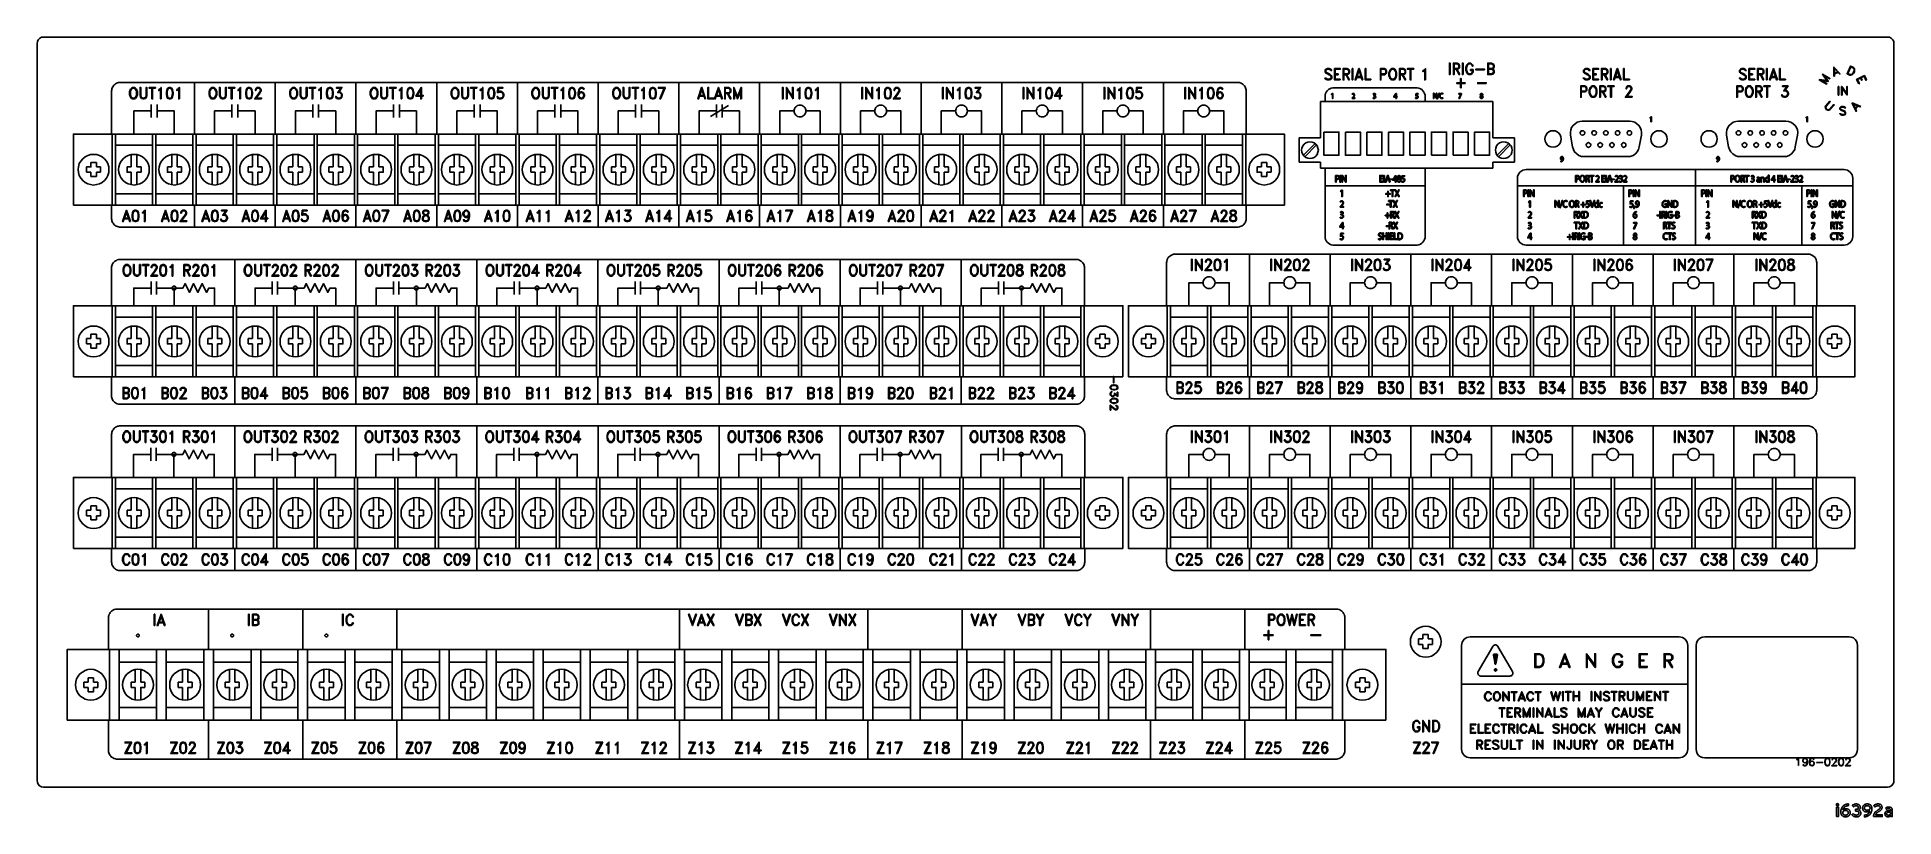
# Model space of a CAD drawing. Extents: x 3.4 to 20.6, y 5.2 to 12.5.
import ezdxf

# ---------------------------------------------------------------- set-up
doc = ezdxf.new("R2010")
doc.units = 0
doc.header["$MEASUREMENT"] = 0
doc.layers.get('0').update_dxf_attribs({"linetype": 'CONTINUOUS'})
doc.layers.add('DWG', color=7, linetype='CONTINUOUS')

msp = doc.modelspace()

# ---------------------------------------------------------------- linework, layer by layer
for points in [[(3.375, 12.422), (3.377, 12.44), (3.385, 12.457), (3.398, 12.47), (3.415, 12.48), (3.435, 12.482), (20.563, 12.482), (20.583, 12.48), (20.6, 12.47), (20.613, 12.457), (20.622, 12.44), (20.623, 12.422), (20.623, 5.577), (20.622, 5.558), (20.613, 5.542), (20.6, 5.528), (20.583, 5.518), (20.563, 5.517), (3.435, 5.517), (3.415, 5.518), (3.398, 5.528), (3.385, 5.542), (3.377, 5.558), (3.375, 5.577), (3.375, 12.422)], [(15.403, 12.173), (15.392, 12.173), (15.387, 12.178), (15.379, 12.183), (15.362, 12.183), (15.349, 12.178), (15.345, 12.173), (15.345, 12.164), (15.349, 12.155), (15.358, 12.15), (15.379, 12.14), (15.388, 12.135), (15.397, 12.125), (15.402, 12.115), (15.402, 12.099), (15.392, 12.089), (15.379, 12.084), (15.362, 12.084), (15.348, 12.089), (15.338, 12.101), (15.349, 12.101), (15.354, 12.096), (15.362, 12.091), (15.379, 12.091), (15.391, 12.096), (15.395, 12.1), (15.395, 12.114), (15.391, 12.124), (15.387, 12.128), (15.378, 12.133), (15.357, 12.143), (15.348, 12.148), (15.343, 12.153), (15.339, 12.164), (15.339, 12.174), (15.348, 12.185), (15.362, 12.19), (15.379, 12.19), (15.392, 12.185), (15.403, 12.173)], [(15.481, 12.084), (15.428, 12.084), (15.428, 12.19), (15.481, 12.19), (15.481, 12.183), (15.434, 12.183), (15.434, 12.14), (15.46, 12.14), (15.46, 12.133), (15.434, 12.133), (15.434, 12.091), (15.481, 12.091), (15.481, 12.084)], [(15.566, 12.084), (15.56, 12.084), (15.534, 12.133), (15.514, 12.133), (15.514, 12.084), (15.507, 12.084), (15.507, 12.19), (15.543, 12.19), (15.556, 12.185), (15.561, 12.18), (15.566, 12.169), (15.566, 12.154), (15.561, 12.144), (15.556, 12.138), (15.543, 12.133), (15.54, 12.133), (15.566, 12.084)], [(15.559, 12.154), (15.559, 12.169), (15.555, 12.178), (15.543, 12.183), (15.514, 12.183), (15.514, 12.14), (15.543, 12.14), (15.555, 12.145), (15.559, 12.154)], [(15.598, 12.084), (15.592, 12.084), (15.592, 12.19), (15.598, 12.19), (15.598, 12.084)], [(15.691, 12.084), (15.685, 12.084), (15.676, 12.108), (15.634, 12.108), (15.625, 12.084), (15.619, 12.084), (15.654, 12.19), (15.656, 12.19), (15.691, 12.084)], [(15.674, 12.116), (15.655, 12.171), (15.636, 12.116), (15.674, 12.116)], [(15.766, 12.084), (15.712, 12.084), (15.712, 12.19), (15.719, 12.19), (15.719, 12.091), (15.766, 12.091), (15.766, 12.084)], [(15.911, 12.154), (15.906, 12.144), (15.902, 12.138), (15.893, 12.133), (15.859, 12.133), (15.859, 12.084), (15.853, 12.084), (15.853, 12.19), (15.893, 12.19), (15.902, 12.185), (15.906, 12.18), (15.911, 12.169), (15.911, 12.154)], [(15.905, 12.154), (15.905, 12.169), (15.9, 12.178), (15.892, 12.183), (15.859, 12.183), (15.859, 12.14), (15.892, 12.14), (15.9, 12.145), (15.905, 12.154)], [(16.004, 12.124), (15.999, 12.109), (15.995, 12.099), (15.986, 12.089), (15.977, 12.084), (15.959, 12.084), (15.95, 12.089), (15.941, 12.099), (15.937, 12.109), (15.932, 12.124), (15.932, 12.149), (15.937, 12.164), (15.941, 12.175), (15.95, 12.185), (15.959, 12.19), (15.977, 12.19), (15.986, 12.185), (15.995, 12.175), (15.999, 12.164), (16.004, 12.149), (16.004, 12.124)], [(15.997, 12.125), (15.997, 12.149), (15.993, 12.163), (15.985, 12.178), (15.972, 12.183), (15.964, 12.183), (15.951, 12.178), (15.943, 12.163), (15.939, 12.149), (15.939, 12.125), (15.943, 12.11), (15.951, 12.096), (15.964, 12.091), (15.973, 12.091), (15.985, 12.096), (15.993, 12.11), (15.997, 12.125)], [(16.089, 12.084), (16.082, 12.084), (16.056, 12.133), (16.036, 12.133), (16.036, 12.084), (16.03, 12.084), (16.03, 12.19), (16.065, 12.19), (16.079, 12.185), (16.083, 12.18), (16.088, 12.169), (16.088, 12.154), (16.083, 12.144), (16.079, 12.138), (16.065, 12.133), (16.063, 12.133), (16.089, 12.084)], [(16.082, 12.154), (16.082, 12.169), (16.077, 12.178), (16.065, 12.183), (16.036, 12.183), (16.036, 12.14), (16.065, 12.14), (16.077, 12.145), (16.082, 12.154)], [(16.163, 12.183), (16.137, 12.183), (16.137, 12.084), (16.131, 12.084), (16.131, 12.183), (16.105, 12.183), (16.105, 12.19), (16.163, 12.19), (16.163, 12.183)], [(16.272, 12.084), (16.266, 12.084), (16.266, 12.176), (16.259, 12.168), (16.249, 12.162), (16.249, 12.17), (16.258, 12.175), (16.271, 12.19), (16.272, 12.19), (16.272, 12.084)], [(16.501, 12.134), (16.495, 12.134), (16.495, 12.24), (16.501, 12.24), (16.501, 12.134)], [(16.59, 12.134), (16.584, 12.134), (16.558, 12.183), (16.538, 12.183), (16.538, 12.134), (16.531, 12.134), (16.531, 12.24), (16.567, 12.24), (16.58, 12.235), (16.585, 12.23), (16.589, 12.219), (16.589, 12.204), (16.585, 12.194), (16.58, 12.188), (16.567, 12.183), (16.564, 12.183), (16.59, 12.134)], [(16.583, 12.204), (16.583, 12.219), (16.579, 12.228), (16.567, 12.233), (16.538, 12.233), (16.538, 12.19), (16.567, 12.19), (16.579, 12.195), (16.583, 12.204)], [(16.64, 12.051), (16.605, 12.051), (16.605, 12.011), (16.599, 12.011), (16.599, 12.051), (16.565, 12.051), (16.565, 12.058), (16.599, 12.058), (16.599, 12.097), (16.605, 12.097), (16.605, 12.058), (16.64, 12.058), (16.64, 12.051)], [(16.622, 12.134), (16.615, 12.134), (16.615, 12.24), (16.622, 12.24), (16.622, 12.134)], [(16.715, 12.213), (16.709, 12.213), (16.704, 12.223), (16.7, 12.228), (16.692, 12.233), (16.675, 12.233), (16.667, 12.228), (16.663, 12.223), (16.658, 12.214), (16.654, 12.199), (16.654, 12.175), (16.658, 12.16), (16.663, 12.15), (16.667, 12.146), (16.675, 12.141), (16.692, 12.141), (16.7, 12.146), (16.704, 12.15), (16.708, 12.16), (16.708, 12.173), (16.691, 12.173), (16.691, 12.18), (16.715, 12.18), (16.715, 12.159), (16.71, 12.149), (16.701, 12.139), (16.692, 12.134), (16.674, 12.134), (16.665, 12.139), (16.656, 12.149), (16.652, 12.159), (16.648, 12.174), (16.648, 12.199), (16.652, 12.214), (16.656, 12.225), (16.665, 12.235), (16.674, 12.24), (16.692, 12.24), (16.701, 12.235), (16.71, 12.225), (16.715, 12.213)], [(16.82, 12.178), (16.741, 12.178), (16.741, 12.185), (16.82, 12.185), (16.82, 12.178)], [(16.909, 12.154), (16.904, 12.144), (16.9, 12.139), (16.886, 12.134), (16.851, 12.134), (16.851, 12.24), (16.886, 12.24), (16.9, 12.235), (16.904, 12.23), (16.909, 12.219), (16.909, 12.204), (16.904, 12.194), (16.9, 12.188), (16.896, 12.187), (16.9, 12.185), (16.904, 12.18), (16.909, 12.17), (16.909, 12.154)], [(16.903, 12.204), (16.903, 12.219), (16.898, 12.228), (16.886, 12.233), (16.857, 12.233), (16.857, 12.19), (16.886, 12.19), (16.898, 12.195), (16.903, 12.204)], [(16.903, 12.155), (16.903, 12.169), (16.898, 12.178), (16.886, 12.183), (16.857, 12.183), (16.857, 12.141), (16.886, 12.141), (16.898, 12.146), (16.903, 12.155)], [(17.803, 12.173), (17.791, 12.173), (17.787, 12.178), (17.778, 12.183), (17.761, 12.183), (17.749, 12.178), (17.745, 12.173), (17.745, 12.164), (17.749, 12.155), (17.757, 12.15), (17.779, 12.14), (17.788, 12.135), (17.797, 12.125), (17.801, 12.115), (17.801, 12.099), (17.792, 12.089), (17.779, 12.084), (17.761, 12.084), (17.748, 12.089), (17.737, 12.101), (17.749, 12.101), (17.753, 12.096), (17.762, 12.091), (17.778, 12.091), (17.791, 12.096), (17.795, 12.1), (17.795, 12.114), (17.791, 12.124), (17.787, 12.128), (17.778, 12.133), (17.757, 12.143), (17.748, 12.148), (17.743, 12.153), (17.739, 12.164), (17.739, 12.174), (17.748, 12.185), (17.761, 12.19), (17.779, 12.19), (17.792, 12.185), (17.803, 12.173)], [(17.881, 12.084), (17.827, 12.084), (17.827, 12.19), (17.881, 12.19), (17.881, 12.183), (17.833, 12.183), (17.833, 12.14), (17.859, 12.14), (17.859, 12.133), (17.833, 12.133), (17.833, 12.091), (17.881, 12.091), (17.881, 12.084)], [(17.966, 12.084), (17.959, 12.084), (17.933, 12.133), (17.913, 12.133), (17.913, 12.084), (17.907, 12.084), (17.907, 12.19), (17.943, 12.19), (17.956, 12.185), (17.961, 12.18), (17.965, 12.169), (17.965, 12.154), (17.961, 12.144), (17.956, 12.138), (17.943, 12.133), (17.94, 12.133), (17.966, 12.084)], [(17.959, 12.154), (17.959, 12.169), (17.955, 12.178), (17.942, 12.183), (17.913, 12.183), (17.913, 12.14), (17.942, 12.14), (17.955, 12.145), (17.959, 12.154)], [(17.997, 12.084), (17.991, 12.084), (17.991, 12.19), (17.997, 12.19), (17.997, 12.084)], [(18.091, 12.084), (18.084, 12.084), (18.076, 12.108), (18.034, 12.108), (18.025, 12.084), (18.019, 12.084), (18.054, 12.19), (18.055, 12.19), (18.091, 12.084)], [(18.073, 12.116), (18.055, 12.171), (18.036, 12.116), (18.073, 12.116)], [(18.166, 12.084), (18.112, 12.084), (18.112, 12.19), (18.118, 12.19), (18.118, 12.091), (18.166, 12.091), (18.166, 12.084)], [(19.253, 12.173), (19.241, 12.173), (19.237, 12.178), (19.228, 12.183), (19.211, 12.183), (19.199, 12.178), (19.195, 12.173), (19.195, 12.164), (19.199, 12.155), (19.207, 12.15), (19.229, 12.14), (19.238, 12.135), (19.247, 12.125), (19.251, 12.115), (19.251, 12.099), (19.242, 12.089), (19.229, 12.084), (19.211, 12.084), (19.198, 12.089), (19.187, 12.101), (19.199, 12.101), (19.203, 12.096), (19.211, 12.091), (19.228, 12.091), (19.241, 12.096), (19.245, 12.1), (19.245, 12.114), (19.241, 12.124), (19.237, 12.128), (19.228, 12.133), (19.207, 12.143), (19.198, 12.148), (19.193, 12.153), (19.189, 12.164), (19.189, 12.174), (19.198, 12.185), (19.211, 12.19), (19.229, 12.19), (19.242, 12.185), (19.253, 12.173)], [(19.331, 12.084), (19.277, 12.084), (19.277, 12.19), (19.331, 12.19), (19.331, 12.183), (19.283, 12.183), (19.283, 12.14), (19.309, 12.14), (19.309, 12.133), (19.283, 12.133), (19.283, 12.091), (19.331, 12.091), (19.331, 12.084)], [(19.416, 12.084), (19.409, 12.084), (19.383, 12.133), (19.363, 12.133), (19.363, 12.084), (19.357, 12.084), (19.357, 12.19), (19.393, 12.19), (19.406, 12.185), (19.411, 12.18), (19.415, 12.169), (19.415, 12.154), (19.411, 12.144), (19.406, 12.138), (19.393, 12.133), (19.39, 12.133), (19.416, 12.084)], [(19.409, 12.154), (19.409, 12.169), (19.405, 12.178), (19.392, 12.183), (19.363, 12.183), (19.363, 12.14), (19.392, 12.14), (19.405, 12.145), (19.409, 12.154)], [(19.447, 12.084), (19.441, 12.084), (19.441, 12.19), (19.447, 12.19), (19.447, 12.084)], [(19.541, 12.084), (19.534, 12.084), (19.526, 12.108), (19.484, 12.108), (19.475, 12.084), (19.469, 12.084), (19.504, 12.19), (19.505, 12.19), (19.541, 12.084)], [(19.523, 12.116), (19.505, 12.171), (19.486, 12.116), (19.523, 12.116)], [(19.616, 12.084), (19.562, 12.084), (19.562, 12.19), (19.568, 12.19), (19.568, 12.091), (19.616, 12.091), (19.616, 12.084)], [(20.029, 12.097), (20.027, 12.093), (19.978, 12.121), (20.014, 12.072), (20.014, 12.071), (19.953, 12.078), (20.001, 12.05), (19.998, 12.045), (19.93, 12.085), (19.931, 12.087), (20.002, 12.078), (19.96, 12.137), (19.961, 12.138), (20.029, 12.097)], [(20.125, 12.141), (20.12, 12.139), (20.106, 12.154), (20.072, 12.14), (20.072, 12.121), (20.067, 12.119), (20.066, 12.204), (20.067, 12.204), (20.125, 12.141)], [(20.102, 12.158), (20.072, 12.191), (20.072, 12.146), (20.102, 12.158)], [(20.25, 12.146), (20.235, 12.132), (20.225, 12.129), (20.213, 12.13), (20.189, 12.141), (20.221, 12.213), (20.246, 12.202), (20.254, 12.194), (20.258, 12.184), (20.258, 12.164), (20.25, 12.146)], [(20.245, 12.149), (20.252, 12.166), (20.254, 12.177), (20.253, 12.185), (20.252, 12.19), (20.243, 12.197), (20.224, 12.206), (20.196, 12.143), (20.215, 12.135), (20.226, 12.134), (20.231, 12.135), (20.237, 12.14), (20.245, 12.149)], [(20.298, 12.048), (20.277, 12.089), (20.349, 12.125), (20.369, 12.084), (20.364, 12.081), (20.346, 12.118), (20.318, 12.103), (20.328, 12.084), (20.323, 12.081), (20.313, 12.101), (20.285, 12.087), (20.303, 12.05), (20.298, 12.048)], [(14.607, 11.582), (14.607, 11.583), (14.607, 11.589), (14.607, 11.597), (14.607, 11.608), (14.607, 11.621), (14.607, 11.637), (14.607, 11.655), (14.607, 11.674), (14.607, 11.695), (14.607, 11.717), (14.607, 11.763), (14.607, 11.809), (14.607, 11.855), (14.607, 11.876), (14.607, 11.896), (14.607, 11.915), (14.607, 11.932), (14.607, 11.947), (14.607, 11.96), (14.607, 11.97), (14.607, 11.977), (14.607, 11.981), (14.607, 11.981), (14.607, 11.983), (14.606, 11.993), (14.604, 12.003), (14.6, 12.012), (14.596, 12.021), (14.591, 12.029), (14.585, 12.036), (14.578, 12.043), (14.57, 12.049), (14.561, 12.053), (14.552, 12.057), (14.543, 12.06), (14.533, 12.061), (14.528, 12.061), (14.527, 12.061), (14.525, 12.061), (14.522, 12.061), (14.518, 12.061), (14.512, 12.061), (14.505, 12.061), (14.497, 12.061), (14.487, 12.061), (14.476, 12.061), (14.463, 12.061), (14.449, 12.061), (14.434, 12.061), (14.417, 12.061), (14.399, 12.061), (14.38, 12.061), (14.359, 12.061), (14.338, 12.061), (14.315, 12.061), (14.29, 12.061), (14.265, 12.061), (14.238, 12.061), (14.21, 12.061), (14.181, 12.061), (14.151, 12.061), (14.12, 12.061), (14.087, 12.061), (14.054, 12.061), (14.019, 12.061), (13.983, 12.061), (13.946, 12.061), (13.908, 12.061), (13.869, 12.061), (13.829, 12.061), (13.788, 12.061), (13.746, 12.061), (13.703, 12.061), (13.66, 12.061), (13.615, 12.061), (13.569, 12.061), (13.522, 12.061), (13.474, 12.061), (13.376, 12.061), (13.275, 12.061), (13.17, 12.061), (13.061, 12.061), (12.95, 12.061), (12.836, 12.061), (12.719, 12.061), (12.599, 12.061), (12.476, 12.061), (12.351, 12.061), (12.223, 12.061), (12.093, 12.061), (11.961, 12.061), (11.827, 12.061), (11.69, 12.061), (11.552, 12.061), (11.412, 12.061), (11.271, 12.061), (11.128, 12.061), (10.983, 12.061), (10.838, 12.061), (10.691, 12.061), (10.543, 12.061), (10.245, 12.061), (9.944, 12.061), (9.641, 12.061), (9.337, 12.061), (9.033, 12.061), (8.73, 12.061), (8.429, 12.061), (8.13, 12.061), (7.982, 12.061), (7.835, 12.061), (7.69, 12.061), (7.545, 12.061), (7.402, 12.061), (7.261, 12.061), (7.121, 12.061), (6.983, 12.061), (6.847, 12.061), (6.713, 12.061), (6.58, 12.061), (6.45, 12.061), (6.323, 12.061), (6.197, 12.061), (6.075, 12.061), (5.955, 12.061), (5.837, 12.061), (5.723, 12.061), (5.612, 12.061), (5.504, 12.061), (5.399, 12.061), (5.297, 12.061), (5.199, 12.061), (5.151, 12.061), (5.105, 12.061), (5.059, 12.061), (5.014, 12.061), (4.97, 12.061), (4.927, 12.061), (4.885, 12.061), (4.844, 12.061), (4.804, 12.061), (4.765, 12.061), (4.727, 12.061), (4.69, 12.061), (4.654, 12.061), (4.62, 12.061), (4.586, 12.061), (4.554, 12.061), (4.522, 12.061), (4.492, 12.061), (4.463, 12.061), (4.435, 12.061), (4.408, 12.061), (4.383, 12.061), (4.359, 12.061), (4.336, 12.061), (4.314, 12.061), (4.293, 12.061), (4.274, 12.061), (4.256, 12.061), (4.24, 12.061), (4.224, 12.061), (4.21, 12.061), (4.198, 12.061), (4.186, 12.061), (4.176, 12.061), (4.168, 12.061), (4.161, 12.061), (4.155, 12.061), (4.151, 12.061), (4.148, 12.061), (4.147, 12.061), (4.146, 12.061), (4.141, 12.061), (4.131, 12.06), (4.121, 12.057), (4.112, 12.053), (4.104, 12.049), (4.096, 12.043), (4.089, 12.036), (4.083, 12.029), (4.077, 12.021), (4.073, 12.012), (4.07, 12.003), (4.068, 11.993), (4.067, 11.983), (4.067, 11.981), (4.067, 11.981), (4.067, 11.977), (4.067, 11.97), (4.067, 11.96), (4.067, 11.947), (4.067, 11.932), (4.067, 11.915), (4.067, 11.896), (4.067, 11.876), (4.067, 11.855), (4.067, 11.809), (4.067, 11.763), (4.067, 11.717), (4.067, 11.695), (4.067, 11.674), (4.067, 11.655), (4.067, 11.637), (4.067, 11.621), (4.067, 11.608), (4.067, 11.597), (4.067, 11.589), (4.067, 11.583), (4.067, 11.582)], [(4.306, 11.948), (4.301, 11.933), (4.297, 11.923), (4.288, 11.913), (4.279, 11.908), (4.261, 11.908), (4.252, 11.913), (4.243, 11.923), (4.239, 11.933), (4.234, 11.948), (4.234, 11.973), (4.239, 11.988), (4.243, 11.999), (4.252, 12.009), (4.261, 12.014), (4.279, 12.014), (4.288, 12.009), (4.297, 11.999), (4.301, 11.988), (4.306, 11.973), (4.306, 11.948)], [(4.299, 11.949), (4.299, 11.973), (4.295, 11.987), (4.287, 12.002), (4.274, 12.007), (4.266, 12.007), (4.253, 12.002), (4.245, 11.987), (4.241, 11.973), (4.241, 11.949), (4.245, 11.934), (4.253, 11.92), (4.266, 11.915), (4.275, 11.915), (4.287, 11.92), (4.295, 11.934), (4.299, 11.949)], [(4.394, 11.938), (4.39, 11.923), (4.381, 11.913), (4.367, 11.908), (4.358, 11.908), (4.345, 11.913), (4.336, 11.923), (4.332, 11.938), (4.332, 12.014), (4.338, 12.014), (4.338, 11.939), (4.342, 11.924), (4.346, 11.92), (4.359, 11.915), (4.367, 11.915), (4.38, 11.92), (4.384, 11.924), (4.388, 11.939), (4.388, 12.014), (4.394, 12.014), (4.394, 11.938)], [(4.474, 12.007), (4.448, 12.007), (4.448, 11.908), (4.442, 11.908), (4.442, 12.007), (4.416, 12.007), (4.416, 12.014), (4.474, 12.014), (4.474, 12.007)], [(4.528, 11.908), (4.522, 11.908), (4.522, 12), (4.515, 11.992), (4.504, 11.986), (4.504, 11.994), (4.513, 11.999), (4.527, 12.014), (4.528, 12.014), (4.528, 11.908)], [(4.638, 11.953), (4.634, 11.928), (4.625, 11.913), (4.611, 11.908), (4.602, 11.908), (4.589, 11.913), (4.58, 11.928), (4.576, 11.953), (4.576, 11.968), (4.58, 11.993), (4.589, 12.009), (4.602, 12.014), (4.611, 12.014), (4.625, 12.009), (4.634, 11.993), (4.638, 11.968), (4.638, 11.953)], [(4.632, 11.953), (4.632, 11.968), (4.627, 11.992), (4.622, 12.002), (4.611, 12.007), (4.603, 12.007), (4.592, 12.002), (4.586, 11.992), (4.582, 11.968), (4.582, 11.953), (4.586, 11.929), (4.592, 11.919), (4.603, 11.915), (4.611, 11.915), (4.622, 11.919), (4.627, 11.929), (4.632, 11.953)], [(4.696, 11.908), (4.69, 11.908), (4.69, 12), (4.683, 11.992), (4.673, 11.986), (4.673, 11.994), (4.682, 11.999), (4.695, 12.014), (4.696, 12.014), (4.696, 11.908)], [(4.837, 11.582), (4.837, 12.061)], [(5.043, 11.948), (5.039, 11.933), (5.034, 11.923), (5.025, 11.913), (5.016, 11.908), (4.999, 11.908), (4.99, 11.913), (4.981, 11.923), (4.976, 11.933), (4.972, 11.948), (4.972, 11.973), (4.976, 11.988), (4.981, 11.999), (4.99, 12.009), (4.999, 12.014), (5.016, 12.014), (5.025, 12.009), (5.034, 11.999), (5.039, 11.988), (5.043, 11.973), (5.043, 11.948)], [(5.037, 11.949), (5.037, 11.973), (5.033, 11.987), (5.024, 12.002), (5.012, 12.007), (5.003, 12.007), (4.991, 12.002), (4.982, 11.987), (4.978, 11.973), (4.978, 11.949), (4.982, 11.934), (4.991, 11.92), (5.003, 11.915), (5.013, 11.915), (5.024, 11.92), (5.033, 11.934), (5.037, 11.949)], [(5.132, 11.938), (5.127, 11.923), (5.118, 11.913), (5.105, 11.908), (5.096, 11.908), (5.083, 11.913), (5.074, 11.923), (5.069, 11.938), (5.069, 12.014), (5.075, 12.014), (5.075, 11.939), (5.08, 11.924), (5.084, 11.92), (5.096, 11.915), (5.105, 11.915), (5.117, 11.92), (5.121, 11.924), (5.125, 11.939), (5.125, 12.014), (5.132, 12.014), (5.132, 11.938)], [(5.211, 12.007), (5.186, 12.007), (5.186, 11.908), (5.179, 11.908), (5.179, 12.007), (5.153, 12.007), (5.153, 12.014), (5.211, 12.014), (5.211, 12.007)], [(5.265, 11.908), (5.259, 11.908), (5.259, 12), (5.252, 11.992), (5.242, 11.986), (5.242, 11.994), (5.251, 11.999), (5.264, 12.014), (5.265, 12.014), (5.265, 11.908)], [(5.376, 11.953), (5.371, 11.928), (5.362, 11.913), (5.349, 11.908), (5.34, 11.908), (5.326, 11.913), (5.317, 11.928), (5.313, 11.953), (5.313, 11.968), (5.317, 11.993), (5.326, 12.009), (5.34, 12.014), (5.349, 12.014), (5.362, 12.009), (5.371, 11.993), (5.376, 11.968), (5.376, 11.953)], [(5.369, 11.953), (5.369, 11.968), (5.365, 11.992), (5.359, 12.002), (5.349, 12.007), (5.34, 12.007), (5.329, 12.002), (5.324, 11.992), (5.319, 11.968), (5.319, 11.953), (5.324, 11.929), (5.329, 11.919), (5.34, 11.915), (5.349, 11.915), (5.359, 11.919), (5.365, 11.929), (5.369, 11.953)], [(5.46, 11.908), (5.396, 11.908), (5.432, 11.954), (5.445, 11.974), (5.449, 11.983), (5.449, 11.993), (5.445, 12.002), (5.437, 12.007), (5.42, 12.007), (5.412, 12.002), (5.408, 11.993), (5.408, 11.987), (5.402, 11.987), (5.402, 11.993), (5.406, 12.003), (5.411, 12.009), (5.42, 12.014), (5.437, 12.014), (5.446, 12.009), (5.451, 12.003), (5.455, 11.993), (5.455, 11.983), (5.451, 11.973), (5.438, 11.953), (5.409, 11.915), (5.46, 11.915), (5.46, 11.908)], [(5.587, 11.582), (5.587, 12.061)], [(5.793, 11.948), (5.789, 11.933), (5.784, 11.923), (5.775, 11.913), (5.766, 11.908), (5.749, 11.908), (5.74, 11.913), (5.731, 11.923), (5.726, 11.933), (5.722, 11.948), (5.722, 11.973), (5.726, 11.988), (5.731, 11.999), (5.74, 12.009), (5.749, 12.014), (5.766, 12.014), (5.775, 12.009), (5.784, 11.999), (5.789, 11.988), (5.793, 11.973), (5.793, 11.948)], [(5.787, 11.949), (5.787, 11.973), (5.783, 11.987), (5.774, 12.002), (5.762, 12.007), (5.753, 12.007), (5.741, 12.002), (5.732, 11.987), (5.728, 11.973), (5.728, 11.949), (5.732, 11.934), (5.741, 11.92), (5.753, 11.915), (5.763, 11.915), (5.774, 11.92), (5.783, 11.934), (5.787, 11.949)], [(5.882, 11.938), (5.877, 11.923), (5.868, 11.913), (5.855, 11.908), (5.846, 11.908), (5.833, 11.913), (5.824, 11.923), (5.819, 11.938), (5.819, 12.014), (5.825, 12.014), (5.825, 11.939), (5.83, 11.924), (5.834, 11.92), (5.846, 11.915), (5.855, 11.915), (5.867, 11.92), (5.871, 11.924), (5.875, 11.939), (5.875, 12.014), (5.882, 12.014), (5.882, 11.938)], [(5.961, 12.007), (5.936, 12.007), (5.936, 11.908), (5.929, 11.908), (5.929, 12.007), (5.903, 12.007), (5.903, 12.014), (5.961, 12.014), (5.961, 12.007)], [(6.015, 11.908), (6.009, 11.908), (6.009, 12), (6.002, 11.992), (5.992, 11.986), (5.992, 11.994), (6.001, 11.999), (6.014, 12.014), (6.015, 12.014), (6.015, 11.908)], [(6.126, 11.953), (6.121, 11.928), (6.112, 11.913), (6.099, 11.908), (6.09, 11.908), (6.076, 11.913), (6.067, 11.928), (6.063, 11.953), (6.063, 11.968), (6.067, 11.993), (6.076, 12.009), (6.09, 12.014), (6.099, 12.014), (6.112, 12.009), (6.121, 11.993), (6.126, 11.968), (6.126, 11.953)], [(6.119, 11.953), (6.119, 11.968), (6.115, 11.992), (6.109, 12.002), (6.099, 12.007), (6.09, 12.007), (6.079, 12.002), (6.074, 11.992), (6.069, 11.968), (6.069, 11.953), (6.074, 11.929), (6.079, 11.919), (6.09, 11.915), (6.099, 11.915), (6.109, 11.919), (6.115, 11.929), (6.119, 11.953)], [(6.21, 11.938), (6.205, 11.923), (6.196, 11.913), (6.183, 11.908), (6.17, 11.908), (6.156, 11.913), (6.152, 11.918), (6.147, 11.93), (6.153, 11.93), (6.156, 11.923), (6.17, 11.915), (6.183, 11.915), (6.191, 11.918), (6.197, 11.923), (6.201, 11.929), (6.203, 11.939), (6.203, 11.943), (6.201, 11.953), (6.197, 11.959), (6.191, 11.964), (6.183, 11.967), (6.168, 11.967), (6.195, 12.007), (6.156, 12.007), (6.156, 12.014), (6.207, 12.014), (6.18, 11.974), (6.183, 11.974), (6.196, 11.969), (6.205, 11.959), (6.21, 11.944), (6.21, 11.938)], [(6.337, 11.582), (6.337, 12.061)], [(6.541, 11.948), (6.537, 11.933), (6.532, 11.923), (6.523, 11.913), (6.514, 11.908), (6.497, 11.908), (6.488, 11.913), (6.479, 11.923), (6.474, 11.933), (6.47, 11.948), (6.47, 11.973), (6.474, 11.988), (6.479, 11.999), (6.488, 12.009), (6.497, 12.014), (6.514, 12.014), (6.523, 12.009), (6.532, 11.999), (6.537, 11.988), (6.541, 11.973), (6.541, 11.948)], [(6.535, 11.949), (6.535, 11.973), (6.531, 11.987), (6.522, 12.002), (6.51, 12.007), (6.501, 12.007), (6.489, 12.002), (6.48, 11.987), (6.476, 11.973), (6.476, 11.949), (6.48, 11.934), (6.489, 11.92), (6.501, 11.915), (6.511, 11.915), (6.522, 11.92), (6.531, 11.934), (6.535, 11.949)], [(6.63, 11.938), (6.625, 11.923), (6.616, 11.913), (6.603, 11.908), (6.594, 11.908), (6.581, 11.913), (6.571, 11.923), (6.567, 11.938), (6.567, 12.014), (6.573, 12.014), (6.573, 11.939), (6.578, 11.924), (6.582, 11.92), (6.594, 11.915), (6.602, 11.915), (6.615, 11.92), (6.619, 11.924), (6.623, 11.939), (6.623, 12.014), (6.63, 12.014), (6.63, 11.938)], [(6.709, 12.007), (6.683, 12.007), (6.683, 11.908), (6.677, 11.908), (6.677, 12.007), (6.651, 12.007), (6.651, 12.014), (6.709, 12.014), (6.709, 12.007)], [(6.763, 11.908), (6.757, 11.908), (6.757, 12), (6.75, 11.992), (6.74, 11.986), (6.74, 11.994), (6.749, 11.999), (6.762, 12.014), (6.763, 12.014), (6.763, 11.908)], [(6.873, 11.953), (6.869, 11.928), (6.86, 11.913), (6.847, 11.908), (6.838, 11.908), (6.824, 11.913), (6.815, 11.928), (6.811, 11.953), (6.811, 11.968), (6.815, 11.993), (6.824, 12.009), (6.838, 12.014), (6.847, 12.014), (6.86, 12.009), (6.869, 11.993), (6.873, 11.968), (6.873, 11.953)], [(6.867, 11.953), (6.867, 11.968), (6.863, 11.992), (6.857, 12.002), (6.846, 12.007), (6.838, 12.007), (6.827, 12.002), (6.822, 11.992), (6.817, 11.968), (6.817, 11.953), (6.822, 11.929), (6.827, 11.919), (6.838, 11.915), (6.846, 11.915), (6.857, 11.919), (6.863, 11.929), (6.867, 11.953)], [(6.962, 11.932), (6.945, 11.932), (6.945, 11.908), (6.938, 11.908), (6.938, 11.932), (6.894, 11.932), (6.943, 12.014), (6.945, 12.014), (6.945, 11.94), (6.962, 11.94), (6.962, 11.932)], [(6.938, 11.94), (6.938, 11.994), (6.905, 11.94), (6.938, 11.94)], [(7.087, 11.582), (7.087, 12.061)], [(7.293, 11.948), (7.289, 11.933), (7.284, 11.923), (7.275, 11.913), (7.266, 11.908), (7.249, 11.908), (7.24, 11.913), (7.231, 11.923), (7.226, 11.933), (7.222, 11.948), (7.222, 11.973), (7.226, 11.988), (7.231, 11.999), (7.24, 12.009), (7.249, 12.014), (7.266, 12.014), (7.275, 12.009), (7.284, 11.999), (7.289, 11.988), (7.293, 11.973), (7.293, 11.948)], [(7.287, 11.949), (7.287, 11.973), (7.283, 11.987), (7.274, 12.002), (7.262, 12.007), (7.253, 12.007), (7.241, 12.002), (7.232, 11.987), (7.228, 11.973), (7.228, 11.949), (7.232, 11.934), (7.241, 11.92), (7.253, 11.915), (7.263, 11.915), (7.274, 11.92), (7.283, 11.934), (7.287, 11.949)], [(7.382, 11.938), (7.377, 11.923), (7.368, 11.913), (7.355, 11.908), (7.346, 11.908), (7.333, 11.913), (7.324, 11.923), (7.319, 11.938), (7.319, 12.014), (7.325, 12.014), (7.325, 11.939), (7.33, 11.924), (7.334, 11.92), (7.346, 11.915), (7.355, 11.915), (7.367, 11.92), (7.371, 11.924), (7.375, 11.939), (7.375, 12.014), (7.382, 12.014), (7.382, 11.938)], [(7.461, 12.007), (7.436, 12.007), (7.436, 11.908), (7.429, 11.908), (7.429, 12.007), (7.403, 12.007), (7.403, 12.014), (7.461, 12.014), (7.461, 12.007)], [(7.515, 11.908), (7.509, 11.908), (7.509, 12), (7.502, 11.992), (7.492, 11.986), (7.492, 11.994), (7.501, 11.999), (7.514, 12.014), (7.515, 12.014), (7.515, 11.908)], [(7.626, 11.953), (7.621, 11.928), (7.612, 11.913), (7.599, 11.908), (7.59, 11.908), (7.576, 11.913), (7.567, 11.928), (7.563, 11.953), (7.563, 11.968), (7.567, 11.993), (7.576, 12.009), (7.59, 12.014), (7.599, 12.014), (7.612, 12.009), (7.621, 11.993), (7.626, 11.968), (7.626, 11.953)], [(7.619, 11.953), (7.619, 11.968), (7.615, 11.992), (7.609, 12.002), (7.599, 12.007), (7.59, 12.007), (7.579, 12.002), (7.574, 11.992), (7.569, 11.968), (7.569, 11.953), (7.574, 11.929), (7.579, 11.919), (7.59, 11.915), (7.599, 11.915), (7.609, 11.919), (7.615, 11.929), (7.619, 11.953)], [(7.71, 11.938), (7.705, 11.923), (7.696, 11.913), (7.683, 11.908), (7.67, 11.908), (7.656, 11.913), (7.652, 11.918), (7.647, 11.93), (7.653, 11.93), (7.656, 11.922), (7.662, 11.918), (7.67, 11.915), (7.683, 11.915), (7.691, 11.918), (7.697, 11.923), (7.7, 11.927), (7.703, 11.939), (7.703, 11.948), (7.701, 11.958), (7.697, 11.964), (7.691, 11.969), (7.683, 11.972), (7.666, 11.972), (7.657, 11.967), (7.651, 11.967), (7.656, 12.014), (7.701, 12.014), (7.701, 12.007), (7.662, 12.007), (7.658, 11.975), (7.67, 11.979), (7.683, 11.979), (7.696, 11.974), (7.705, 11.964), (7.71, 11.949), (7.71, 11.938)], [(7.837, 11.582), (7.837, 12.061)], [(8.043, 11.948), (8.039, 11.933), (8.034, 11.923), (8.025, 11.913), (8.016, 11.908), (7.999, 11.908), (7.99, 11.913), (7.981, 11.923), (7.976, 11.933), (7.972, 11.948), (7.972, 11.973), (7.976, 11.988), (7.981, 11.999), (7.99, 12.009), (7.999, 12.014), (8.016, 12.014), (8.025, 12.009), (8.034, 11.999), (8.039, 11.988), (8.043, 11.973), (8.043, 11.948)], [(8.037, 11.949), (8.037, 11.973), (8.033, 11.987), (8.024, 12.002), (8.012, 12.007), (8.003, 12.007), (7.991, 12.002), (7.982, 11.987), (7.978, 11.973), (7.978, 11.949), (7.982, 11.934), (7.991, 11.92), (8.003, 11.915), (8.013, 11.915), (8.024, 11.92), (8.033, 11.934), (8.037, 11.949)], [(8.132, 11.938), (8.127, 11.923), (8.118, 11.913), (8.105, 11.908), (8.096, 11.908), (8.083, 11.913), (8.074, 11.923), (8.069, 11.938), (8.069, 12.014), (8.075, 12.014), (8.075, 11.939), (8.08, 11.924), (8.084, 11.92), (8.096, 11.915), (8.105, 11.915), (8.117, 11.92), (8.121, 11.924), (8.125, 11.939), (8.125, 12.014), (8.132, 12.014), (8.132, 11.938)], [(8.211, 12.007), (8.186, 12.007), (8.186, 11.908), (8.179, 11.908), (8.179, 12.007), (8.153, 12.007), (8.153, 12.014), (8.211, 12.014), (8.211, 12.007)], [(8.265, 11.908), (8.259, 11.908), (8.259, 12), (8.252, 11.992), (8.242, 11.986), (8.242, 11.994), (8.251, 11.999), (8.264, 12.014), (8.265, 12.014), (8.265, 11.908)], [(8.376, 11.953), (8.371, 11.928), (8.362, 11.913), (8.349, 11.908), (8.34, 11.908), (8.326, 11.913), (8.317, 11.928), (8.313, 11.953), (8.313, 11.968), (8.317, 11.993), (8.326, 12.009), (8.34, 12.014), (8.349, 12.014), (8.362, 12.009), (8.371, 11.993), (8.376, 11.968), (8.376, 11.953)], [(8.369, 11.953), (8.369, 11.968), (8.365, 11.992), (8.359, 12.002), (8.349, 12.007), (8.34, 12.007), (8.329, 12.002), (8.324, 11.992), (8.319, 11.968), (8.319, 11.953), (8.324, 11.929), (8.329, 11.919), (8.34, 11.915), (8.349, 11.915), (8.359, 11.919), (8.365, 11.929), (8.369, 11.953)], [(8.46, 11.938), (8.455, 11.923), (8.446, 11.913), (8.433, 11.908), (8.428, 11.908), (8.415, 11.913), (8.406, 11.923), (8.402, 11.943), (8.402, 11.968), (8.406, 11.993), (8.415, 12.009), (8.428, 12.014), (8.437, 12.014), (8.451, 12.009), (8.456, 11.997), (8.449, 11.997), (8.447, 12.003), (8.437, 12.007), (8.429, 12.007), (8.418, 12.002), (8.412, 11.992), (8.408, 11.968), (8.408, 11.961), (8.415, 11.969), (8.428, 11.974), (8.433, 11.974), (8.446, 11.969), (8.455, 11.959), (8.46, 11.944), (8.46, 11.938)], [(8.453, 11.939), (8.453, 11.943), (8.446, 11.96), (8.441, 11.964), (8.433, 11.967), (8.429, 11.967), (8.42, 11.964), (8.415, 11.96), (8.408, 11.943), (8.411, 11.928), (8.416, 11.92), (8.429, 11.915), (8.433, 11.915), (8.441, 11.918), (8.446, 11.922), (8.453, 11.939)], [(8.587, 11.582), (8.587, 12.061)], [(8.793, 11.948), (8.789, 11.933), (8.784, 11.923), (8.775, 11.913), (8.766, 11.908), (8.749, 11.908), (8.74, 11.913), (8.731, 11.923), (8.726, 11.933), (8.722, 11.948), (8.722, 11.973), (8.726, 11.988), (8.731, 11.999), (8.74, 12.009), (8.749, 12.014), (8.766, 12.014), (8.775, 12.009), (8.784, 11.999), (8.789, 11.988), (8.793, 11.973), (8.793, 11.948)], [(8.787, 11.949), (8.787, 11.973), (8.783, 11.987), (8.774, 12.002), (8.762, 12.007), (8.753, 12.007), (8.741, 12.002), (8.732, 11.987), (8.728, 11.973), (8.728, 11.949), (8.732, 11.934), (8.741, 11.92), (8.753, 11.915), (8.763, 11.915), (8.774, 11.92), (8.783, 11.934), (8.787, 11.949)], [(8.882, 11.938), (8.877, 11.923), (8.868, 11.913), (8.855, 11.908), (8.846, 11.908), (8.833, 11.913), (8.824, 11.923), (8.819, 11.938), (8.819, 12.014), (8.825, 12.014), (8.825, 11.939), (8.83, 11.924), (8.834, 11.92), (8.846, 11.915), (8.855, 11.915), (8.867, 11.92), (8.871, 11.924), (8.875, 11.939), (8.875, 12.014), (8.882, 12.014), (8.882, 11.938)], [(8.961, 12.007), (8.936, 12.007), (8.936, 11.908), (8.929, 11.908), (8.929, 12.007), (8.903, 12.007), (8.903, 12.014), (8.961, 12.014), (8.961, 12.007)], [(9.015, 11.908), (9.009, 11.908), (9.009, 12), (9.002, 11.992), (8.992, 11.986), (8.992, 11.994), (9.001, 11.999), (9.014, 12.014), (9.015, 12.014), (9.015, 11.908)], [(9.126, 11.953), (9.121, 11.928), (9.112, 11.913), (9.099, 11.908), (9.09, 11.908), (9.076, 11.913), (9.067, 11.928), (9.063, 11.953), (9.063, 11.968), (9.067, 11.993), (9.076, 12.009), (9.09, 12.014), (9.099, 12.014), (9.112, 12.009), (9.121, 11.993), (9.126, 11.968), (9.126, 11.953)], [(9.119, 11.953), (9.119, 11.968), (9.115, 11.992), (9.109, 12.002), (9.099, 12.007), (9.09, 12.007), (9.079, 12.002), (9.074, 11.992), (9.069, 11.968), (9.069, 11.953), (9.074, 11.929), (9.079, 11.919), (9.09, 11.915), (9.099, 11.915), (9.109, 11.919), (9.115, 11.929), (9.119, 11.953)], [(9.211, 12.014), (9.21, 12.012), (9.166, 11.908), (9.16, 11.908), (9.201, 12.007), (9.147, 12.007), (9.147, 12.014), (9.211, 12.014)], [(9.337, 11.582), (9.337, 12.061)], [(9.585, 11.908), (9.579, 11.908), (9.57, 11.932), (9.528, 11.932), (9.519, 11.908), (9.513, 11.908), (9.548, 12.014), (9.55, 12.014), (9.585, 11.908)], [(9.568, 11.94), (9.549, 11.995), (9.53, 11.94), (9.568, 11.94)], [(9.66, 11.908), (9.606, 11.908), (9.606, 12.014), (9.613, 12.014), (9.613, 11.915), (9.66, 11.915), (9.66, 11.908)], [(9.741, 11.908), (9.734, 11.908), (9.726, 11.932), (9.683, 11.932), (9.675, 11.908), (9.668, 11.908), (9.704, 12.014), (9.705, 12.014), (9.741, 11.908)], [(9.723, 11.94), (9.704, 11.995), (9.686, 11.94), (9.723, 11.94)], [(9.821, 11.908), (9.814, 11.908), (9.788, 11.957), (9.768, 11.957), (9.768, 11.908), (9.762, 11.908), (9.762, 12.014), (9.797, 12.014), (9.811, 12.009), (9.815, 12.003), (9.82, 11.993), (9.82, 11.978), (9.815, 11.967), (9.811, 11.962), (9.797, 11.957), (9.795, 11.957), (9.821, 11.908)], [(9.814, 11.978), (9.814, 11.993), (9.809, 12.002), (9.797, 12.007), (9.768, 12.007), (9.768, 11.964), (9.797, 11.964), (9.809, 11.969), (9.814, 11.978)], [(9.917, 11.908), (9.911, 11.908), (9.911, 11.983), (9.882, 11.908), (9.881, 11.908), (9.852, 11.983), (9.852, 11.908), (9.846, 11.908), (9.846, 12.014), (9.847, 12.014), (9.881, 11.926), (9.915, 12.014), (9.917, 12.014), (9.917, 11.908)], [(10.087, 11.582), (10.087, 12.061)], [(10.305, 11.908), (10.299, 11.908), (10.299, 12.014), (10.305, 12.014), (10.305, 11.908)], [(10.398, 11.908), (10.397, 11.908), (10.342, 11.994), (10.342, 11.908), (10.336, 11.908), (10.336, 12.014), (10.337, 12.014), (10.392, 11.927), (10.392, 12.014), (10.398, 12.014), (10.398, 11.908)], [(10.461, 11.908), (10.455, 11.908), (10.455, 12), (10.448, 11.992), (10.437, 11.986), (10.437, 11.994), (10.446, 11.999), (10.46, 12.014), (10.461, 12.014), (10.461, 11.908)], [(10.571, 11.953), (10.567, 11.928), (10.558, 11.913), (10.544, 11.908), (10.535, 11.908), (10.522, 11.913), (10.513, 11.928), (10.509, 11.953), (10.509, 11.968), (10.513, 11.993), (10.522, 12.009), (10.535, 12.014), (10.544, 12.014), (10.558, 12.009), (10.567, 11.993), (10.571, 11.968), (10.571, 11.953)], [(10.565, 11.953), (10.565, 11.968), (10.56, 11.992), (10.555, 12.002), (10.544, 12.007), (10.536, 12.007), (10.525, 12.002), (10.519, 11.992), (10.515, 11.968), (10.515, 11.953), (10.519, 11.929), (10.525, 11.919), (10.536, 11.915), (10.544, 11.915), (10.555, 11.919), (10.56, 11.929), (10.565, 11.953)], [(10.629, 11.908), (10.623, 11.908), (10.623, 12), (10.616, 11.992), (10.606, 11.986), (10.606, 11.994), (10.615, 11.999), (10.628, 12.014), (10.629, 12.014), (10.629, 11.908)], [(10.837, 11.582), (10.837, 12.061)], [(11.043, 11.908), (11.037, 11.908), (11.037, 12.014), (11.043, 12.014), (11.043, 11.908)], [(11.136, 11.908), (11.134, 11.908), (11.08, 11.994), (11.08, 11.908), (11.073, 11.908), (11.073, 12.014), (11.075, 12.014), (11.13, 11.927), (11.13, 12.014), (11.136, 12.014), (11.136, 11.908)], [(11.198, 11.908), (11.192, 11.908), (11.192, 12), (11.185, 11.992), (11.175, 11.986), (11.175, 11.994), (11.184, 11.999), (11.197, 12.014), (11.198, 12.014), (11.198, 11.908)], [(11.309, 11.953), (11.304, 11.928), (11.295, 11.913), (11.282, 11.908), (11.273, 11.908), (11.259, 11.913), (11.25, 11.928), (11.246, 11.953), (11.246, 11.968), (11.25, 11.993), (11.259, 12.009), (11.273, 12.014), (11.282, 12.014), (11.295, 12.009), (11.304, 11.993), (11.309, 11.968), (11.309, 11.953)], [(11.302, 11.953), (11.302, 11.968), (11.298, 11.992), (11.292, 12.002), (11.282, 12.007), (11.273, 12.007), (11.262, 12.002), (11.257, 11.992), (11.252, 11.968), (11.252, 11.953), (11.257, 11.929), (11.262, 11.919), (11.273, 11.915), (11.282, 11.915), (11.292, 11.919), (11.298, 11.929), (11.302, 11.953)], [(11.393, 11.908), (11.329, 11.908), (11.365, 11.954), (11.378, 11.974), (11.382, 11.983), (11.382, 11.993), (11.378, 12.002), (11.37, 12.007), (11.353, 12.007), (11.345, 12.002), (11.341, 11.993), (11.341, 11.987), (11.335, 11.987), (11.335, 11.993), (11.339, 12.003), (11.344, 12.009), (11.353, 12.014), (11.37, 12.014), (11.379, 12.009), (11.384, 12.003), (11.388, 11.993), (11.388, 11.983), (11.384, 11.973), (11.371, 11.953), (11.342, 11.915), (11.393, 11.915), (11.393, 11.908)], [(11.587, 11.582), (11.587, 12.061)], [(11.793, 11.908), (11.787, 11.908), (11.787, 12.014), (11.793, 12.014), (11.793, 11.908)], [(11.886, 11.908), (11.884, 11.908), (11.83, 11.994), (11.83, 11.908), (11.823, 11.908), (11.823, 12.014), (11.825, 12.014), (11.88, 11.927), (11.88, 12.014), (11.886, 12.014), (11.886, 11.908)], [(11.948, 11.908), (11.942, 11.908), (11.942, 12), (11.935, 11.992), (11.925, 11.986), (11.925, 11.994), (11.934, 11.999), (11.947, 12.014), (11.948, 12.014), (11.948, 11.908)], [(12.059, 11.953), (12.054, 11.928), (12.045, 11.913), (12.032, 11.908), (12.023, 11.908), (12.009, 11.913), (12, 11.928), (11.996, 11.953), (11.996, 11.968), (12, 11.993), (12.009, 12.009), (12.023, 12.014), (12.032, 12.014), (12.045, 12.009), (12.054, 11.993), (12.059, 11.968), (12.059, 11.953)], [(12.052, 11.953), (12.052, 11.968), (12.048, 11.992), (12.042, 12.002), (12.032, 12.007), (12.023, 12.007), (12.012, 12.002), (12.007, 11.992), (12.002, 11.968), (12.002, 11.953), (12.007, 11.929), (12.012, 11.919), (12.023, 11.915), (12.032, 11.915), (12.042, 11.919), (12.048, 11.929), (12.052, 11.953)], [(12.143, 11.938), (12.138, 11.923), (12.129, 11.913), (12.116, 11.908), (12.103, 11.908), (12.089, 11.913), (12.085, 11.918), (12.08, 11.93), (12.086, 11.93), (12.089, 11.923), (12.103, 11.915), (12.116, 11.915), (12.124, 11.918), (12.13, 11.923), (12.134, 11.929), (12.136, 11.939), (12.136, 11.943), (12.134, 11.953), (12.13, 11.959), (12.124, 11.964), (12.116, 11.967), (12.101, 11.967), (12.128, 12.007), (12.089, 12.007), (12.089, 12.014), (12.14, 12.014), (12.113, 11.974), (12.116, 11.974), (12.129, 11.969), (12.138, 11.959), (12.143, 11.944), (12.143, 11.938)], [(12.337, 11.582), (12.337, 12.061)], [(12.541, 11.908), (12.535, 11.908), (12.535, 12.014), (12.541, 12.014), (12.541, 11.908)], [(12.634, 11.908), (12.632, 11.908), (12.578, 11.994), (12.578, 11.908), (12.571, 11.908), (12.571, 12.014), (12.573, 12.014), (12.627, 11.927), (12.627, 12.014), (12.634, 12.014), (12.634, 11.908)], [(12.696, 11.908), (12.69, 11.908), (12.69, 12), (12.683, 11.992), (12.673, 11.986), (12.673, 11.994), (12.682, 11.999), (12.695, 12.014), (12.696, 12.014), (12.696, 11.908)], [(12.806, 11.953), (12.802, 11.928), (12.793, 11.913), (12.78, 11.908), (12.771, 11.908), (12.757, 11.913), (12.748, 11.928), (12.744, 11.953), (12.744, 11.968), (12.748, 11.993), (12.757, 12.009), (12.771, 12.014), (12.78, 12.014), (12.793, 12.009), (12.802, 11.993), (12.806, 11.968), (12.806, 11.953)], [(12.8, 11.953), (12.8, 11.968), (12.796, 11.992), (12.79, 12.002), (12.779, 12.007), (12.771, 12.007), (12.76, 12.002), (12.755, 11.992), (12.75, 11.968), (12.75, 11.953), (12.755, 11.929), (12.76, 11.919), (12.771, 11.915), (12.779, 11.915), (12.79, 11.919), (12.796, 11.929), (12.8, 11.953)], [(12.895, 11.932), (12.878, 11.932), (12.878, 11.908), (12.871, 11.908), (12.871, 11.932), (12.827, 11.932), (12.876, 12.014), (12.878, 12.014), (12.878, 11.94), (12.895, 11.94), (12.895, 11.932)], [(12.871, 11.94), (12.871, 11.994), (12.838, 11.94), (12.871, 11.94)], [(13.087, 11.582), (13.087, 12.061)], [(13.293, 11.908), (13.287, 11.908), (13.287, 12.014), (13.293, 12.014), (13.293, 11.908)], [(13.386, 11.908), (13.384, 11.908), (13.33, 11.994), (13.33, 11.908), (13.323, 11.908), (13.323, 12.014), (13.325, 12.014), (13.38, 11.927), (13.38, 12.014), (13.386, 12.014), (13.386, 11.908)], [(13.448, 11.908), (13.442, 11.908), (13.442, 12), (13.435, 11.992), (13.425, 11.986), (13.425, 11.994), (13.434, 11.999), (13.447, 12.014), (13.448, 12.014), (13.448, 11.908)], [(13.559, 11.953), (13.554, 11.928), (13.545, 11.913), (13.532, 11.908), (13.523, 11.908), (13.509, 11.913), (13.5, 11.928), (13.496, 11.953), (13.496, 11.968), (13.5, 11.993), (13.509, 12.009), (13.523, 12.014), (13.532, 12.014), (13.545, 12.009), (13.554, 11.993), (13.559, 11.968), (13.559, 11.953)], [(13.552, 11.953), (13.552, 11.968), (13.548, 11.992), (13.542, 12.002), (13.532, 12.007), (13.523, 12.007), (13.512, 12.002), (13.507, 11.992), (13.502, 11.968), (13.502, 11.953), (13.507, 11.929), (13.512, 11.919), (13.523, 11.915), (13.532, 11.915), (13.542, 11.919), (13.548, 11.929), (13.552, 11.953)], [(13.643, 11.938), (13.638, 11.923), (13.629, 11.913), (13.616, 11.908), (13.603, 11.908), (13.589, 11.913), (13.585, 11.918), (13.58, 11.93), (13.586, 11.93), (13.589, 11.922), (13.595, 11.918), (13.603, 11.915), (13.616, 11.915), (13.624, 11.918), (13.63, 11.923), (13.633, 11.927), (13.636, 11.939), (13.636, 11.948), (13.634, 11.958), (13.63, 11.964), (13.624, 11.969), (13.616, 11.972), (13.599, 11.972), (13.59, 11.967), (13.584, 11.967), (13.589, 12.014), (13.634, 12.014), (13.634, 12.007), (13.595, 12.007), (13.591, 11.975), (13.603, 11.979), (13.616, 11.979), (13.629, 11.974), (13.638, 11.964), (13.643, 11.949), (13.643, 11.938)], [(13.837, 11.582), (13.837, 12.061)], [(14.043, 11.908), (14.037, 11.908), (14.037, 12.014), (14.043, 12.014), (14.043, 11.908)], [(14.136, 11.908), (14.134, 11.908), (14.08, 11.994), (14.08, 11.908), (14.073, 11.908), (14.073, 12.014), (14.075, 12.014), (14.13, 11.927), (14.13, 12.014), (14.136, 12.014), (14.136, 11.908)], [(14.198, 11.908), (14.192, 11.908), (14.192, 12), (14.185, 11.992), (14.175, 11.986), (14.175, 11.994), (14.184, 11.999), (14.197, 12.014), (14.198, 12.014), (14.198, 11.908)], [(14.309, 11.953), (14.304, 11.928), (14.295, 11.913), (14.282, 11.908), (14.273, 11.908), (14.259, 11.913), (14.25, 11.928), (14.246, 11.953), (14.246, 11.968), (14.25, 11.993), (14.259, 12.009), (14.273, 12.014), (14.282, 12.014), (14.295, 12.009), (14.304, 11.993), (14.309, 11.968), (14.309, 11.953)], [(14.302, 11.953), (14.302, 11.968), (14.298, 11.992), (14.292, 12.002), (14.282, 12.007), (14.273, 12.007), (14.262, 12.002), (14.257, 11.992), (14.252, 11.968), (14.252, 11.953), (14.257, 11.929), (14.262, 11.919), (14.273, 11.915), (14.282, 11.915), (14.292, 11.919), (14.298, 11.929), (14.302, 11.953)], [(14.393, 11.938), (14.388, 11.923), (14.379, 11.913), (14.366, 11.908), (14.361, 11.908), (14.348, 11.913), (14.339, 11.923), (14.335, 11.943), (14.335, 11.968), (14.339, 11.993), (14.348, 12.009), (14.361, 12.014), (14.37, 12.014), (14.384, 12.009), (14.389, 11.997), (14.382, 11.997), (14.38, 12.003), (14.37, 12.007), (14.362, 12.007), (14.351, 12.002), (14.345, 11.992), (14.341, 11.968), (14.341, 11.961), (14.348, 11.969), (14.361, 11.974), (14.366, 11.974), (14.379, 11.969), (14.388, 11.959), (14.393, 11.944), (14.393, 11.938)], [(14.386, 11.939), (14.386, 11.943), (14.379, 11.96), (14.374, 11.964), (14.366, 11.967), (14.362, 11.967), (14.353, 11.964), (14.348, 11.96), (14.341, 11.943), (14.344, 11.928), (14.349, 11.92), (14.362, 11.915), (14.366, 11.915), (14.374, 11.918), (14.379, 11.922), (14.386, 11.939)], [(15.339, 11.885), (15.339, 11.887), (15.339, 11.892), (15.339, 11.899), (15.339, 11.907), (15.339, 11.915), (15.339, 11.922), (15.339, 11.928), (15.339, 11.93), (15.34, 11.943), (15.344, 11.958), (15.351, 11.972), (15.36, 11.984), (15.37, 11.994), (15.383, 12.002), (15.397, 12.007), (15.413, 12.01), (15.431, 12.01), (15.496, 12.01), (15.602, 12.01), (15.734, 12.01), (15.874, 12.01), (16.006, 12.01), (16.113, 12.01), (16.177, 12.01), (16.196, 12.01), (16.211, 12.007), (16.225, 12.002), (16.238, 11.994), (16.249, 11.984), (16.258, 11.972), (16.264, 11.958), (16.268, 11.943), (16.269, 11.93), (16.269, 11.928), (16.269, 11.922), (16.269, 11.915), (16.269, 11.907), (16.269, 11.899), (16.269, 11.892), (16.269, 11.887), (16.269, 11.885)], [(15.407, 11.952), (15.407, 11.952), (15.4, 11.948), (15.399, 11.953), (15.407, 11.958), (15.412, 11.958), (15.412, 11.912), (15.407, 11.912), (15.407, 11.952)], [(15.997, 11.912), (15.997, 11.925), (15.978, 11.925), (15.978, 11.929), (15.996, 11.958), (16.002, 11.958), (16.002, 11.93), (16.008, 11.93), (16.008, 11.925), (16.002, 11.925), (16.002, 11.912), (15.997, 11.912)], [(16.381, 11.909), (16.398, 11.961), (16.402, 11.961), (16.385, 11.909), (16.381, 11.909)], [(16.606, 11.958), (16.606, 11.954), (16.589, 11.912), (16.583, 11.912), (16.6, 11.953), (16.6, 11.953), (16.581, 11.953), (16.581, 11.958), (16.606, 11.958)], [(16.837, 12.051), (16.758, 12.051), (16.758, 12.058), (16.837, 12.058), (16.837, 12.051)], [(17.772, 11.993), (17.768, 11.983), (17.763, 11.978), (17.754, 11.973), (17.72, 11.973), (17.72, 11.923), (17.714, 11.923), (17.714, 12.029), (17.754, 12.029), (17.763, 12.024), (17.768, 12.019), (17.772, 12.009), (17.772, 11.993)], [(17.766, 11.994), (17.766, 12.008), (17.762, 12.017), (17.753, 12.022), (17.72, 12.022), (17.72, 11.98), (17.753, 11.98), (17.762, 11.984), (17.766, 11.994)], [(17.865, 11.964), (17.86, 11.949), (17.856, 11.938), (17.847, 11.928), (17.838, 11.923), (17.82, 11.923), (17.811, 11.928), (17.802, 11.938), (17.798, 11.949), (17.794, 11.964), (17.794, 11.989), (17.798, 12.004), (17.802, 12.014), (17.811, 12.024), (17.82, 12.029), (17.838, 12.029), (17.847, 12.024), (17.856, 12.014), (17.86, 12.004), (17.865, 11.989), (17.865, 11.964)], [(17.859, 11.964), (17.859, 11.988), (17.854, 12.003), (17.846, 12.017), (17.833, 12.022), (17.825, 12.022), (17.813, 12.017), (17.804, 12.003), (17.8, 11.988), (17.8, 11.964), (17.804, 11.95), (17.813, 11.935), (17.825, 11.93), (17.834, 11.93), (17.846, 11.935), (17.854, 11.95), (17.859, 11.964)], [(17.95, 11.923), (17.943, 11.923), (17.917, 11.973), (17.897, 11.973), (17.897, 11.923), (17.891, 11.923), (17.891, 12.029), (17.927, 12.029), (17.94, 12.024), (17.945, 12.019), (17.949, 12.009), (17.949, 11.993), (17.945, 11.983), (17.94, 11.978), (17.927, 11.973), (17.924, 11.973), (17.95, 11.923)], [(17.943, 11.994), (17.943, 12.008), (17.939, 12.017), (17.926, 12.022), (17.897, 12.022), (17.897, 11.98), (17.926, 11.98), (17.939, 11.985), (17.943, 11.994)], [(18.025, 12.022), (17.999, 12.022), (17.999, 11.923), (17.992, 11.923), (17.992, 12.022), (17.966, 12.022), (17.966, 12.029), (18.025, 12.029), (18.025, 12.022)], [(18.193, 11.923), (18.129, 11.923), (18.165, 11.97), (18.178, 11.989), (18.182, 11.999), (18.182, 12.008), (18.178, 12.017), (18.17, 12.022), (18.153, 12.022), (18.145, 12.017), (18.141, 12.008), (18.141, 12.002), (18.135, 12.002), (18.135, 12.009), (18.139, 12.019), (18.144, 12.024), (18.153, 12.029), (18.171, 12.029), (18.18, 12.024), (18.184, 12.019), (18.189, 12.009), (18.189, 11.998), (18.184, 11.988), (18.171, 11.968), (18.142, 11.93), (18.193, 11.93), (18.193, 11.923)], [(19.222, 11.993), (19.218, 11.983), (19.213, 11.978), (19.204, 11.973), (19.17, 11.973), (19.17, 11.923), (19.164, 11.923), (19.164, 12.029), (19.204, 12.029), (19.213, 12.024), (19.218, 12.019), (19.222, 12.009), (19.222, 11.993)], [(19.216, 11.994), (19.216, 12.008), (19.212, 12.017), (19.204, 12.022), (19.17, 12.022), (19.17, 11.98), (19.204, 11.98), (19.212, 11.984), (19.216, 11.994)], [(19.315, 11.964), (19.31, 11.949), (19.306, 11.938), (19.297, 11.928), (19.288, 11.923), (19.27, 11.923), (19.261, 11.928), (19.252, 11.938), (19.248, 11.949), (19.244, 11.964), (19.244, 11.989), (19.248, 12.004), (19.252, 12.014), (19.261, 12.024), (19.27, 12.029), (19.288, 12.029), (19.297, 12.024), (19.306, 12.014), (19.31, 12.004), (19.315, 11.989), (19.315, 11.964)], [(19.309, 11.964), (19.309, 11.988), (19.304, 12.003), (19.296, 12.017), (19.283, 12.022), (19.275, 12.022), (19.263, 12.017), (19.254, 12.003), (19.25, 11.988), (19.25, 11.964), (19.254, 11.95), (19.263, 11.935), (19.275, 11.93), (19.284, 11.93), (19.296, 11.935), (19.304, 11.95), (19.309, 11.964)], [(19.4, 11.923), (19.393, 11.923), (19.367, 11.973), (19.347, 11.973), (19.347, 11.923), (19.341, 11.923), (19.341, 12.029), (19.377, 12.029), (19.39, 12.024), (19.395, 12.019), (19.399, 12.009), (19.399, 11.993), (19.395, 11.983), (19.39, 11.978), (19.377, 11.973), (19.374, 11.973), (19.4, 11.923)], [(19.393, 11.994), (19.393, 12.008), (19.389, 12.017), (19.376, 12.022), (19.347, 12.022), (19.347, 11.98), (19.376, 11.98), (19.389, 11.985), (19.393, 11.994)], [(19.475, 12.022), (19.449, 12.022), (19.449, 11.923), (19.442, 11.923), (19.442, 12.022), (19.416, 12.022), (19.416, 12.029), (19.475, 12.029), (19.475, 12.022)], [(19.643, 11.954), (19.639, 11.939), (19.629, 11.928), (19.616, 11.923), (19.603, 11.923), (19.59, 11.928), (19.585, 11.934), (19.58, 11.945), (19.586, 11.945), (19.589, 11.938), (19.603, 11.93), (19.616, 11.93), (19.624, 11.934), (19.63, 11.938), (19.634, 11.945), (19.637, 11.954), (19.637, 11.959), (19.634, 11.968), (19.63, 11.975), (19.624, 11.979), (19.616, 11.982), (19.601, 11.982), (19.628, 12.022), (19.589, 12.022), (19.589, 12.029), (19.64, 12.029), (19.613, 11.99), (19.616, 11.99), (19.629, 11.985), (19.639, 11.974), (19.643, 11.959), (19.643, 11.954)], [(20.111, 11.944), (20.106, 11.944), (20.106, 12.023), (20.111, 12.023), (20.111, 11.944)], [(20.191, 11.944), (20.19, 11.944), (20.143, 12.009), (20.143, 11.944), (20.137, 11.944), (20.137, 12.023), (20.139, 12.023), (20.185, 11.959), (20.185, 12.023), (20.191, 12.023), (20.191, 11.944)], [(4.274, 11.582), (4.274, 11.796), (4.435, 11.796)], [(4.435, 11.856), (4.435, 11.736)], [(4.49, 11.856), (4.49, 11.736)], [(4.49, 11.796), (4.649, 11.796), (4.649, 11.582)], [(5.024, 11.582), (5.024, 11.796), (5.185, 11.796)], [(5.185, 11.856), (5.185, 11.736)], [(5.24, 11.856), (5.24, 11.736)], [(5.24, 11.796), (5.399, 11.796), (5.399, 11.582)], [(5.774, 11.582), (5.774, 11.796), (5.935, 11.796)], [(5.935, 11.856), (5.935, 11.736)], [(5.99, 11.856), (5.99, 11.736)], [(5.99, 11.796), (6.149, 11.796), (6.149, 11.582)], [(6.524, 11.582), (6.524, 11.796), (6.685, 11.796)], [(6.685, 11.856), (6.685, 11.736)], [(6.74, 11.856), (6.74, 11.736)], [(6.74, 11.796), (6.899, 11.796), (6.899, 11.582)], [(7.274, 11.582), (7.274, 11.796), (7.435, 11.796)], [(7.435, 11.856), (7.435, 11.736)], [(7.49, 11.856), (7.49, 11.736)], [(7.49, 11.796), (7.649, 11.796), (7.649, 11.582)], [(8.024, 11.582), (8.024, 11.796), (8.185, 11.796)], [(8.185, 11.856), (8.185, 11.736)], [(8.24, 11.856), (8.24, 11.736)], [(8.24, 11.796), (8.399, 11.796), (8.399, 11.582)], [(8.774, 11.582), (8.774, 11.796), (8.935, 11.796)], [(8.935, 11.856), (8.935, 11.736)], [(8.99, 11.856), (8.99, 11.736)], [(8.99, 11.796), (9.149, 11.796), (9.149, 11.582)], [(9.524, 11.582), (9.524, 11.796), (9.685, 11.796)], [(9.629, 11.746), (9.796, 11.846)], [(9.685, 11.856), (9.685, 11.736)], [(9.74, 11.856), (9.74, 11.736)], [(9.74, 11.796), (9.899, 11.796), (9.899, 11.582)], [(10.274, 11.582), (10.274, 11.796), (10.407, 11.796)], [(10.649, 11.582), (10.649, 11.796), (10.517, 11.796)], [(11.024, 11.582), (11.024, 11.796), (11.156, 11.796)], [(11.399, 11.582), (11.399, 11.796), (11.266, 11.796)], [(11.774, 11.582), (11.774, 11.796), (11.907, 11.796)], [(12.149, 11.582), (12.149, 11.796), (12.017, 11.796)], [(12.524, 11.582), (12.524, 11.796), (12.657, 11.796)], [(12.899, 11.582), (12.899, 11.796), (12.767, 11.796)], [(13.274, 11.582), (13.274, 11.796), (13.407, 11.796)], [(13.649, 11.582), (13.649, 11.796), (13.517, 11.796)], [(14.024, 11.582), (14.024, 11.796), (14.157, 11.796)], [(14.399, 11.582), (14.399, 11.796), (14.267, 11.796)], [(15.298, 11.885), (15.298, 11.545)], [(16.898, 11.885), (15.298, 11.885)], [(16.898, 11.545), (16.898, 11.885)], [(18.366, 11.736), (18.366, 11.736), (18.359, 11.732), (18.358, 11.736), (18.367, 11.742), (18.371, 11.742), (18.371, 11.696), (18.366, 11.696), (18.366, 11.736)], [(19.816, 11.736), (19.816, 11.736), (19.809, 11.732), (19.808, 11.736), (19.817, 11.742), (19.821, 11.742), (19.821, 11.696), (19.816, 11.696), (19.816, 11.736)], [(20.031, 11.809), (20.02, 11.803), (20.009, 11.802), (19.998, 11.807), (19.993, 11.812), (19.987, 11.823), (19.986, 11.834), (19.991, 11.845), (20.029, 11.887), (20.033, 11.883), (19.995, 11.841), (19.991, 11.831), (19.991, 11.826), (19.996, 11.816), (20.002, 11.811), (20.012, 11.807), (20.017, 11.807), (20.027, 11.813), (20.065, 11.855), (20.069, 11.851), (20.031, 11.809)], [(20.177, 11.824), (20.167, 11.824), (20.163, 11.827), (20.156, 11.831), (20.141, 11.831), (20.13, 11.827), (20.127, 11.824), (20.127, 11.817), (20.131, 11.81), (20.138, 11.807), (20.156, 11.799), (20.164, 11.796), (20.172, 11.788), (20.175, 11.78), (20.175, 11.768), (20.168, 11.761), (20.156, 11.757), (20.141, 11.757), (20.13, 11.761), (20.121, 11.77), (20.13, 11.77), (20.134, 11.766), (20.141, 11.762), (20.156, 11.762), (20.167, 11.766), (20.17, 11.769), (20.17, 11.78), (20.166, 11.787), (20.163, 11.79), (20.156, 11.794), (20.137, 11.801), (20.129, 11.805), (20.126, 11.809), (20.122, 11.817), (20.122, 11.825), (20.13, 11.833), (20.141, 11.836), (20.156, 11.836), (20.168, 11.833), (20.177, 11.824)], [(20.315, 11.837), (20.311, 11.833), (20.293, 11.841), (20.268, 11.814), (20.276, 11.796), (20.273, 11.792), (20.236, 11.869), (20.237, 11.87), (20.315, 11.837)], [(20.288, 11.843), (20.247, 11.86), (20.266, 11.82), (20.288, 11.843)], [(14.962, 10.922), (14.962, 11.582), (3.712, 11.582), (3.712, 10.922)], [(4.072, 11.582), (4.072, 10.922)], [(4.102, 10.922), (4.102, 11.582)], [(4.447, 11.582), (4.447, 10.922)], [(4.477, 10.922), (4.477, 11.582)], [(4.822, 11.582), (4.822, 10.922)], [(4.852, 10.922), (4.852, 11.582)], [(5.197, 11.582), (5.197, 10.922)], [(5.227, 10.922), (5.227, 11.582)], [(5.572, 10.922), (5.572, 11.582)], [(5.602, 10.922), (5.602, 11.582)], [(5.947, 11.582), (5.947, 10.922)], [(5.977, 10.922), (5.977, 11.582)], [(6.322, 11.582), (6.322, 10.922)], [(6.352, 10.922), (6.352, 11.582)], [(6.697, 11.582), (6.697, 10.922)], [(6.727, 10.922), (6.727, 11.582)], [(7.072, 11.582), (7.072, 10.922)], [(7.102, 10.922), (7.102, 11.582)], [(7.447, 11.582), (7.447, 10.922)], [(7.477, 10.922), (7.477, 11.582)], [(7.822, 11.582), (7.822, 10.922)], [(7.852, 10.922), (7.852, 11.582)], [(8.197, 11.582), (8.197, 10.922)], [(8.227, 10.922), (8.227, 11.582)], [(8.572, 11.582), (8.572, 10.922)], [(8.602, 10.922), (8.602, 11.582)], [(8.947, 11.582), (8.947, 10.922)], [(8.977, 10.922), (8.977, 11.582)], [(9.322, 11.582), (9.322, 10.922)], [(9.352, 10.922), (9.352, 11.582)], [(9.697, 10.922), (9.697, 11.582)], [(9.727, 11.582), (9.727, 10.922)], [(10.072, 10.922), (10.072, 11.582)], [(10.102, 10.922), (10.102, 11.582)], [(10.447, 11.582), (10.447, 10.922)], [(10.477, 10.922), (10.477, 11.582)], [(10.822, 11.582), (10.822, 10.922)], [(10.852, 10.922), (10.852, 11.582)], [(11.197, 11.582), (11.197, 10.922)], [(11.227, 10.922), (11.227, 11.582)], [(11.572, 11.582), (11.572, 10.922)], [(11.602, 10.922), (11.602, 11.582)], [(11.947, 11.582), (11.947, 10.922)], [(11.977, 10.922), (11.977, 11.582)], [(12.322, 11.582), (12.322, 10.922)], [(12.352, 10.922), (12.352, 11.582)], [(12.697, 11.582), (12.697, 10.922)], [(12.727, 10.922), (12.727, 11.582)], [(13.072, 11.582), (13.072, 10.922)], [(13.102, 10.922), (13.102, 11.582)], [(13.447, 10.922), (13.447, 11.582)], [(13.477, 11.582), (13.477, 10.922)], [(13.822, 10.922), (13.822, 11.582)], [(13.852, 11.582), (13.852, 10.922)], [(14.197, 10.922), (14.197, 11.582)], [(14.227, 11.582), (14.227, 10.922)], [(14.572, 10.922), (14.572, 11.582)], [(14.602, 11.582), (14.602, 10.922)], [(15.328, 11.6), (15.468, 11.6), (15.468, 11.385), (15.328, 11.385), (15.328, 11.6)], [(15.528, 11.6), (15.668, 11.6), (15.668, 11.385), (15.528, 11.385), (15.528, 11.6)], [(15.728, 11.6), (15.868, 11.6), (15.868, 11.385), (15.728, 11.385), (15.728, 11.6)], [(15.928, 11.6), (16.068, 11.6), (16.068, 11.385), (15.928, 11.385), (15.928, 11.6)], [(16.128, 11.385), (16.268, 11.385), (16.268, 11.6), (16.128, 11.6), (16.128, 11.385)], [(16.328, 11.385), (16.468, 11.385), (16.468, 11.6), (16.328, 11.6), (16.328, 11.385)], [(16.528, 11.385), (16.668, 11.385), (16.668, 11.6), (16.528, 11.6), (16.528, 11.385)], [(16.728, 11.385), (16.868, 11.385), (16.868, 11.6), (16.728, 11.6), (16.728, 11.385)], [(17.53, 11.557), (17.523, 11.573), (17.512, 11.59), (17.495, 11.602), (17.477, 11.61), (17.457, 11.612), (17.437, 11.61), (17.418, 11.602), (17.403, 11.59), (17.392, 11.573), (17.383, 11.557), (17.382, 11.537), (17.383, 11.517), (17.392, 11.498), (17.403, 11.482), (17.418, 11.47), (17.437, 11.463), (17.457, 11.46), (17.477, 11.463), (17.495, 11.47), (17.512, 11.482), (17.523, 11.498), (17.53, 11.517), (17.533, 11.537)], [(17.53, 11.557), (17.533, 11.537)], [(17.728, 11.702), (17.705, 11.698), (17.682, 11.692), (17.662, 11.678), (17.643, 11.662), (17.63, 11.642), (17.622, 11.62), (17.618, 11.597), (17.62, 11.572)], [(17.638, 11.462), (17.618, 11.572)], [(17.752, 11.592), (17.748, 11.603), (17.74, 11.61), (17.73, 11.613), (17.72, 11.61), (17.712, 11.603), (17.708, 11.592), (17.712, 11.582), (17.72, 11.573), (17.73, 11.572), (17.74, 11.573), (17.748, 11.582), (17.752, 11.592)], [(17.728, 11.702), (18.17, 11.702)], [(17.86, 11.592), (17.857, 11.603), (17.85, 11.61), (17.838, 11.613), (17.828, 11.61), (17.822, 11.603), (17.818, 11.592), (17.822, 11.582), (17.828, 11.573), (17.838, 11.572), (17.85, 11.573), (17.857, 11.582), (17.86, 11.592)], [(17.968, 11.592), (17.967, 11.603), (17.958, 11.61), (17.948, 11.613), (17.938, 11.61), (17.93, 11.603), (17.927, 11.592), (17.93, 11.582), (17.938, 11.573), (17.948, 11.572), (17.958, 11.573), (17.967, 11.582), (17.968, 11.592)], [(18.078, 11.592), (18.075, 11.603), (18.068, 11.61), (18.057, 11.613), (18.047, 11.61), (18.038, 11.603), (18.037, 11.592), (18.038, 11.582), (18.047, 11.573), (18.057, 11.572), (18.068, 11.573), (18.075, 11.582), (18.078, 11.592)], [(18.187, 11.592), (18.185, 11.603), (18.177, 11.61), (18.167, 11.613), (18.155, 11.61), (18.148, 11.603), (18.145, 11.592), (18.148, 11.582), (18.155, 11.573), (18.167, 11.572), (18.177, 11.573), (18.185, 11.582), (18.187, 11.592)], [(18.278, 11.572), (18.28, 11.597), (18.277, 11.62), (18.268, 11.642), (18.255, 11.662), (18.237, 11.678), (18.217, 11.692), (18.193, 11.698), (18.17, 11.702)], [(18.278, 11.572), (18.258, 11.462)], [(18.517, 11.537), (18.515, 11.557), (18.507, 11.573), (18.495, 11.59), (18.478, 11.602), (18.462, 11.61), (18.442, 11.612), (18.422, 11.61), (18.403, 11.602), (18.387, 11.59), (18.375, 11.573), (18.368, 11.557), (18.365, 11.537), (18.368, 11.517), (18.375, 11.498), (18.387, 11.482), (18.403, 11.47), (18.422, 11.463), (18.442, 11.46), (18.462, 11.463), (18.478, 11.47), (18.495, 11.482), (18.507, 11.498), (18.515, 11.517), (18.517, 11.537)], [(18.98, 11.557), (18.973, 11.573), (18.962, 11.59), (18.945, 11.602), (18.927, 11.61), (18.907, 11.612), (18.887, 11.61), (18.868, 11.602), (18.853, 11.59), (18.842, 11.573), (18.833, 11.557), (18.832, 11.537), (18.833, 11.517), (18.842, 11.498), (18.853, 11.482), (18.868, 11.47), (18.887, 11.463), (18.907, 11.46), (18.927, 11.463), (18.945, 11.47), (18.962, 11.482), (18.973, 11.498), (18.98, 11.517), (18.983, 11.537)], [(18.98, 11.557), (18.983, 11.537)], [(19.178, 11.702), (19.155, 11.698), (19.132, 11.692), (19.112, 11.678), (19.093, 11.662), (19.08, 11.642), (19.072, 11.62), (19.068, 11.597), (19.07, 11.572)], [(19.088, 11.462), (19.068, 11.572)], [(19.202, 11.592), (19.198, 11.603), (19.19, 11.61), (19.18, 11.613), (19.17, 11.61), (19.162, 11.603), (19.158, 11.592), (19.162, 11.582), (19.17, 11.573), (19.18, 11.572), (19.19, 11.573), (19.198, 11.582), (19.202, 11.592)], [(19.178, 11.702), (19.62, 11.702)], [(19.31, 11.592), (19.307, 11.603), (19.3, 11.61), (19.288, 11.613), (19.278, 11.61), (19.272, 11.603), (19.268, 11.592), (19.272, 11.582), (19.278, 11.573), (19.288, 11.572), (19.3, 11.573), (19.307, 11.582), (19.31, 11.592)], [(19.418, 11.592), (19.417, 11.603), (19.408, 11.61), (19.398, 11.613), (19.388, 11.61), (19.38, 11.603), (19.377, 11.592), (19.38, 11.582), (19.388, 11.573), (19.398, 11.572), (19.408, 11.573), (19.417, 11.582), (19.418, 11.592)], [(19.528, 11.592), (19.525, 11.603), (19.518, 11.61), (19.507, 11.613), (19.497, 11.61), (19.488, 11.603), (19.487, 11.592), (19.488, 11.582), (19.497, 11.573), (19.507, 11.572), (19.518, 11.573), (19.525, 11.582), (19.528, 11.592)], [(19.637, 11.592), (19.635, 11.603), (19.627, 11.61), (19.617, 11.613), (19.605, 11.61), (19.598, 11.603), (19.595, 11.592), (19.598, 11.582), (19.605, 11.573), (19.617, 11.572), (19.627, 11.573), (19.635, 11.582), (19.637, 11.592)], [(19.728, 11.572), (19.73, 11.597), (19.727, 11.62), (19.718, 11.642), (19.705, 11.662), (19.687, 11.678), (19.667, 11.692), (19.643, 11.698), (19.62, 11.702)], [(19.728, 11.572), (19.708, 11.462)], [(19.967, 11.537), (19.965, 11.557), (19.957, 11.573), (19.945, 11.59), (19.928, 11.602), (19.912, 11.61), (19.892, 11.612), (19.872, 11.61), (19.853, 11.602), (19.837, 11.59), (19.825, 11.573), (19.818, 11.557), (19.815, 11.537), (19.818, 11.517), (19.825, 11.498), (19.837, 11.482), (19.853, 11.47), (19.872, 11.463), (19.892, 11.46), (19.912, 11.463), (19.928, 11.47), (19.945, 11.482), (19.957, 11.498), (19.965, 11.517), (19.967, 11.537)], [(4.042, 11.252), (4.04, 11.278), (4.032, 11.307), (4.018, 11.33), (4, 11.352), (3.978, 11.37), (3.953, 11.383), (3.927, 11.392), (3.9, 11.393), (3.872, 11.392), (3.845, 11.383), (3.82, 11.37), (3.798, 11.352), (3.78, 11.33), (3.767, 11.307), (3.758, 11.278), (3.757, 11.252), (3.758, 11.223), (3.767, 11.197), (3.78, 11.172), (3.798, 11.15), (3.82, 11.132), (3.845, 11.118), (3.872, 11.112), (3.9, 11.108), (3.927, 11.112), (3.953, 11.118), (3.978, 11.132), (4, 11.15), (4.018, 11.172), (4.032, 11.197), (4.04, 11.223), (4.042, 11.252)], [(4.447, 11.477), (4.102, 11.477)], [(4.417, 11.252), (4.415, 11.278), (4.407, 11.307), (4.393, 11.33), (4.375, 11.352), (4.353, 11.37), (4.328, 11.383), (4.302, 11.392), (4.275, 11.393), (4.247, 11.392), (4.22, 11.383), (4.195, 11.37), (4.173, 11.352), (4.155, 11.33), (4.142, 11.307), (4.133, 11.278), (4.132, 11.252), (4.133, 11.223), (4.142, 11.197), (4.155, 11.172), (4.173, 11.15), (4.195, 11.132), (4.22, 11.118), (4.247, 11.112), (4.275, 11.108), (4.302, 11.112), (4.328, 11.118), (4.353, 11.132), (4.375, 11.15), (4.393, 11.172), (4.407, 11.197), (4.415, 11.223), (4.417, 11.252)], [(4.25, 11.277), (4.25, 11.392)], [(4.3, 11.277), (4.3, 11.392)], [(4.822, 11.477), (4.477, 11.477)], [(4.792, 11.252), (4.79, 11.278), (4.782, 11.307), (4.768, 11.33), (4.75, 11.352), (4.728, 11.37), (4.703, 11.383), (4.677, 11.392), (4.65, 11.393), (4.622, 11.392), (4.595, 11.383), (4.57, 11.37), (4.548, 11.352), (4.53, 11.33), (4.517, 11.307), (4.508, 11.278), (4.507, 11.252), (4.508, 11.223), (4.517, 11.197), (4.53, 11.172), (4.548, 11.15), (4.57, 11.132), (4.595, 11.118), (4.622, 11.112), (4.65, 11.108), (4.677, 11.112), (4.703, 11.118), (4.728, 11.132), (4.75, 11.15)], [(4.625, 11.277), (4.625, 11.392)], [(4.675, 11.277), (4.675, 11.392)], [(5.197, 11.477), (4.852, 11.477)], [(5.167, 11.252), (5.165, 11.278), (5.157, 11.307), (5.143, 11.33), (5.125, 11.352), (5.103, 11.37), (5.078, 11.383), (5.052, 11.392), (5.025, 11.393), (4.997, 11.392), (4.97, 11.383), (4.945, 11.37), (4.923, 11.352), (4.905, 11.33), (4.892, 11.307), (4.883, 11.278), (4.882, 11.252), (4.883, 11.223), (4.892, 11.197), (4.905, 11.172), (4.923, 11.15), (4.945, 11.132), (4.97, 11.118), (4.997, 11.112), (5.025, 11.108), (5.052, 11.112), (5.078, 11.118), (5.103, 11.132), (5.125, 11.15), (5.143, 11.172), (5.157, 11.197), (5.165, 11.223), (5.167, 11.252)], [(5, 11.277), (5, 11.392)], [(5.05, 11.277), (5.05, 11.392)], [(5.227, 11.477), (5.572, 11.477)], [(5.542, 11.252), (5.54, 11.278), (5.532, 11.307), (5.518, 11.33), (5.5, 11.352), (5.478, 11.37), (5.453, 11.383), (5.427, 11.392), (5.4, 11.393), (5.372, 11.392), (5.345, 11.383), (5.32, 11.37), (5.298, 11.352), (5.28, 11.33), (5.267, 11.307), (5.258, 11.278), (5.257, 11.252), (5.258, 11.223), (5.267, 11.197), (5.28, 11.172), (5.298, 11.15), (5.32, 11.132), (5.345, 11.118), (5.372, 11.112), (5.4, 11.108), (5.427, 11.112), (5.453, 11.118), (5.478, 11.132), (5.5, 11.15), (5.518, 11.172), (5.532, 11.197), (5.54, 11.223), (5.542, 11.252)], [(5.375, 11.277), (5.375, 11.392)], [(5.425, 11.277), (5.425, 11.392)], [(5.947, 11.477), (5.602, 11.477)], [(5.915, 11.278), (5.907, 11.307), (5.893, 11.33), (5.875, 11.352), (5.853, 11.37), (5.828, 11.383), (5.802, 11.392), (5.775, 11.393), (5.747, 11.392), (5.72, 11.383), (5.695, 11.37), (5.673, 11.352), (5.655, 11.33), (5.642, 11.307), (5.633, 11.278), (5.632, 11.252), (5.633, 11.223), (5.642, 11.197), (5.655, 11.172), (5.673, 11.15), (5.695, 11.132), (5.72, 11.118), (5.747, 11.112), (5.775, 11.108), (5.802, 11.112), (5.828, 11.118), (5.853, 11.132), (5.875, 11.15), (5.893, 11.172), (5.907, 11.197), (5.915, 11.223), (5.917, 11.252)], [(5.75, 11.277), (5.75, 11.392)], [(5.8, 11.392), (5.8, 11.277)], [(5.977, 11.477), (6.322, 11.477)], [(6.292, 11.252), (6.29, 11.278), (6.282, 11.307), (6.268, 11.33), (6.25, 11.352), (6.228, 11.37), (6.203, 11.383), (6.177, 11.392), (6.15, 11.393), (6.122, 11.392), (6.095, 11.383), (6.07, 11.37), (6.048, 11.352), (6.03, 11.33), (6.017, 11.307), (6.008, 11.278), (6.007, 11.252), (6.008, 11.223), (6.017, 11.197), (6.03, 11.172), (6.048, 11.15), (6.07, 11.132), (6.095, 11.118), (6.122, 11.112), (6.15, 11.108), (6.177, 11.112), (6.203, 11.118), (6.228, 11.132), (6.25, 11.15), (6.268, 11.172), (6.282, 11.197), (6.29, 11.223), (6.292, 11.252)], [(6.125, 11.277), (6.125, 11.392)], [(6.175, 11.392), (6.175, 11.277), (6.215, 11.277)], [(6.352, 11.477), (6.697, 11.477)], [(6.667, 11.252), (6.665, 11.278), (6.657, 11.307), (6.643, 11.33), (6.625, 11.352), (6.603, 11.37), (6.578, 11.383), (6.552, 11.392), (6.525, 11.393), (6.497, 11.392), (6.47, 11.383), (6.445, 11.37), (6.423, 11.352), (6.405, 11.33), (6.392, 11.307), (6.383, 11.278), (6.382, 11.252), (6.383, 11.223), (6.392, 11.197), (6.405, 11.172), (6.423, 11.15), (6.445, 11.132), (6.47, 11.118), (6.497, 11.112), (6.525, 11.108), (6.552, 11.112), (6.578, 11.118), (6.603, 11.132), (6.625, 11.15), (6.643, 11.172), (6.657, 11.197), (6.665, 11.223), (6.667, 11.252)], [(6.5, 11.277), (6.5, 11.392)], [(6.55, 11.277), (6.55, 11.392)], [(7.072, 11.477), (6.727, 11.477)], [(7.042, 11.252), (7.04, 11.278), (7.032, 11.307), (7.018, 11.33), (7, 11.352), (6.978, 11.37), (6.953, 11.383), (6.927, 11.392), (6.9, 11.393), (6.872, 11.392), (6.845, 11.383), (6.82, 11.37), (6.798, 11.352), (6.78, 11.33), (6.767, 11.307), (6.758, 11.278), (6.757, 11.252), (6.758, 11.223), (6.767, 11.197), (6.78, 11.172), (6.798, 11.15), (6.82, 11.132), (6.845, 11.118), (6.872, 11.112), (6.9, 11.108), (6.927, 11.112), (6.953, 11.118), (6.978, 11.132), (7, 11.15), (7.018, 11.172), (7.032, 11.197), (7.04, 11.223), (7.042, 11.252)], [(6.875, 11.277), (6.875, 11.392)], [(6.925, 11.392), (6.925, 11.277)], [(7.102, 11.477), (7.447, 11.477)], [(7.417, 11.252), (7.415, 11.278), (7.407, 11.307), (7.393, 11.33), (7.375, 11.352), (7.353, 11.37), (7.328, 11.383), (7.302, 11.392), (7.275, 11.393), (7.247, 11.392), (7.22, 11.383), (7.195, 11.37), (7.173, 11.352), (7.155, 11.33), (7.142, 11.307), (7.133, 11.278), (7.132, 11.252), (7.133, 11.223), (7.142, 11.197), (7.155, 11.172), (7.173, 11.15), (7.195, 11.132), (7.22, 11.118), (7.247, 11.112), (7.275, 11.108), (7.302, 11.112), (7.328, 11.118), (7.353, 11.132), (7.375, 11.15), (7.393, 11.172), (7.407, 11.197), (7.415, 11.223), (7.417, 11.252)], [(7.25, 11.277), (7.25, 11.392)], [(7.3, 11.392), (7.3, 11.277)], [(7.822, 11.477), (7.477, 11.477)], [(7.792, 11.252), (7.79, 11.278), (7.782, 11.307), (7.768, 11.33), (7.75, 11.352), (7.728, 11.37), (7.703, 11.383), (7.677, 11.392), (7.65, 11.393), (7.622, 11.392), (7.595, 11.383), (7.57, 11.37), (7.548, 11.352), (7.53, 11.33), (7.517, 11.307), (7.508, 11.278), (7.507, 11.252), (7.508, 11.223), (7.517, 11.197), (7.53, 11.172), (7.548, 11.15), (7.57, 11.132), (7.595, 11.118), (7.622, 11.112), (7.65, 11.108), (7.677, 11.112), (7.703, 11.118), (7.728, 11.132), (7.75, 11.15), (7.768, 11.172), (7.782, 11.197), (7.79, 11.223), (7.792, 11.252)], [(7.625, 11.277), (7.625, 11.392)], [(7.675, 11.277), (7.675, 11.392)], [(7.852, 11.477), (8.197, 11.477)], [(8.165, 11.278), (8.157, 11.307), (8.143, 11.33), (8.125, 11.352), (8.103, 11.37), (8.078, 11.383), (8.052, 11.392), (8.025, 11.393), (7.997, 11.392), (7.97, 11.383), (7.945, 11.37), (7.923, 11.352), (7.905, 11.33), (7.892, 11.307), (7.883, 11.278), (7.882, 11.252), (7.883, 11.223), (7.892, 11.197), (7.905, 11.172), (7.923, 11.15), (7.945, 11.132), (7.97, 11.118), (7.997, 11.112), (8.025, 11.108), (8.052, 11.112), (8.078, 11.118), (8.103, 11.132), (8.125, 11.15), (8.143, 11.172), (8.157, 11.197), (8.165, 11.223), (8.167, 11.252)], [(8, 11.277), (8, 11.392)], [(8.05, 11.392), (8.05, 11.277)], [(8.572, 11.477), (8.227, 11.477)], [(8.542, 11.252), (8.54, 11.278), (8.532, 11.307), (8.518, 11.33), (8.5, 11.352), (8.478, 11.37), (8.453, 11.383), (8.427, 11.392), (8.4, 11.393), (8.372, 11.392), (8.345, 11.383), (8.32, 11.37), (8.298, 11.352), (8.28, 11.33), (8.267, 11.307), (8.258, 11.278), (8.257, 11.252), (8.258, 11.223), (8.267, 11.197), (8.28, 11.172), (8.298, 11.15), (8.32, 11.132), (8.345, 11.118), (8.372, 11.112), (8.4, 11.108), (8.427, 11.112), (8.453, 11.118), (8.478, 11.132), (8.5, 11.15), (8.518, 11.172), (8.532, 11.197), (8.54, 11.223), (8.542, 11.252)], [(8.375, 11.277), (8.375, 11.392)], [(8.425, 11.277), (8.425, 11.392)], [(8.947, 11.477), (8.602, 11.477)], [(8.917, 11.252), (8.915, 11.278), (8.907, 11.307), (8.893, 11.33), (8.875, 11.352), (8.853, 11.37), (8.828, 11.383), (8.802, 11.392), (8.775, 11.393), (8.747, 11.392), (8.72, 11.383), (8.695, 11.37), (8.673, 11.352), (8.655, 11.33), (8.642, 11.307), (8.633, 11.278), (8.632, 11.252), (8.633, 11.223), (8.642, 11.197), (8.655, 11.172), (8.673, 11.15), (8.695, 11.132), (8.72, 11.118), (8.747, 11.112), (8.775, 11.108), (8.802, 11.112), (8.828, 11.118), (8.853, 11.132), (8.875, 11.15), (8.893, 11.172), (8.907, 11.197), (8.915, 11.223), (8.917, 11.252)], [(8.75, 11.277), (8.75, 11.392)], [(8.8, 11.277), (8.8, 11.392)], [(9.322, 11.477), (8.977, 11.477)], [(9.292, 11.252), (9.29, 11.278), (9.282, 11.307), (9.268, 11.33), (9.25, 11.352), (9.228, 11.37), (9.203, 11.383), (9.177, 11.392), (9.15, 11.393), (9.122, 11.392), (9.095, 11.383), (9.07, 11.37), (9.048, 11.352), (9.03, 11.33), (9.017, 11.307), (9.008, 11.278), (9.007, 11.252), (9.008, 11.223), (9.017, 11.197), (9.03, 11.172), (9.048, 11.15), (9.07, 11.132), (9.095, 11.118), (9.122, 11.112), (9.15, 11.108), (9.177, 11.112), (9.203, 11.118), (9.228, 11.132), (9.25, 11.15), (9.268, 11.172), (9.282, 11.197), (9.29, 11.223), (9.292, 11.252)], [(9.125, 11.277), (9.125, 11.392)], [(9.175, 11.392), (9.175, 11.277), (9.215, 11.277)], [(9.352, 11.477), (9.697, 11.477)], [(9.667, 11.252), (9.665, 11.278), (9.657, 11.307), (9.643, 11.33), (9.625, 11.352), (9.603, 11.37), (9.578, 11.383), (9.552, 11.392), (9.525, 11.393), (9.497, 11.392), (9.47, 11.383), (9.445, 11.37), (9.423, 11.352), (9.405, 11.33), (9.392, 11.307), (9.383, 11.278), (9.382, 11.252), (9.383, 11.223), (9.392, 11.197), (9.405, 11.172), (9.423, 11.15), (9.445, 11.132), (9.47, 11.118), (9.497, 11.112), (9.525, 11.108), (9.552, 11.112), (9.578, 11.118), (9.603, 11.132), (9.625, 11.15), (9.643, 11.172), (9.657, 11.197), (9.665, 11.223), (9.667, 11.252)], [(9.5, 11.392), (9.5, 11.277)], [(9.55, 11.277), (9.55, 11.392)], [(10.072, 11.477), (9.727, 11.477)], [(10.04, 11.278), (10.032, 11.307), (10.018, 11.33), (10, 11.352), (9.978, 11.37), (9.953, 11.383), (9.927, 11.392), (9.9, 11.393), (9.872, 11.392), (9.845, 11.383), (9.82, 11.37), (9.798, 11.352), (9.78, 11.33), (9.767, 11.307), (9.758, 11.278), (9.757, 11.252), (9.758, 11.223), (9.767, 11.197), (9.78, 11.172), (9.798, 11.15), (9.82, 11.132), (9.845, 11.118), (9.872, 11.112), (9.9, 11.108), (9.927, 11.112), (9.953, 11.118), (9.978, 11.132), (10, 11.15), (10.018, 11.172), (10.032, 11.197), (10.04, 11.223), (10.042, 11.252)], [(9.875, 11.392), (9.875, 11.277)], [(9.925, 11.277), (9.925, 11.392)], [(10.102, 11.477), (10.447, 11.477)], [(10.415, 11.278), (10.407, 11.307), (10.393, 11.33), (10.375, 11.352), (10.353, 11.37), (10.328, 11.383), (10.302, 11.392), (10.275, 11.393), (10.247, 11.392), (10.22, 11.383), (10.195, 11.37), (10.173, 11.352), (10.155, 11.33), (10.142, 11.307), (10.133, 11.278), (10.132, 11.252), (10.133, 11.223), (10.142, 11.197), (10.155, 11.172), (10.173, 11.15), (10.195, 11.132), (10.22, 11.118), (10.247, 11.112), (10.275, 11.108), (10.302, 11.112), (10.328, 11.118), (10.353, 11.132), (10.375, 11.15), (10.393, 11.172), (10.407, 11.197), (10.415, 11.223), (10.417, 11.252)], [(10.25, 11.392), (10.25, 11.277)], [(10.3, 11.277), (10.3, 11.392)], [(10.822, 11.477), (10.477, 11.477)], [(10.792, 11.252), (10.79, 11.278), (10.782, 11.307), (10.768, 11.33), (10.75, 11.352), (10.728, 11.37), (10.703, 11.383), (10.677, 11.392), (10.65, 11.393), (10.622, 11.392), (10.595, 11.383), (10.57, 11.37), (10.548, 11.352), (10.53, 11.33), (10.517, 11.307), (10.508, 11.278), (10.507, 11.252), (10.508, 11.223), (10.517, 11.197), (10.53, 11.172), (10.548, 11.15), (10.57, 11.132), (10.595, 11.118), (10.622, 11.112), (10.65, 11.108), (10.677, 11.112), (10.703, 11.118), (10.728, 11.132), (10.75, 11.15), (10.768, 11.172), (10.782, 11.197), (10.79, 11.223), (10.792, 11.252)], [(10.625, 11.392), (10.625, 11.277)], [(10.675, 11.277), (10.675, 11.392)], [(11.197, 11.477), (10.852, 11.477)], [(11.167, 11.252), (11.165, 11.278), (11.157, 11.307), (11.143, 11.33), (11.125, 11.352), (11.103, 11.37), (11.078, 11.383), (11.052, 11.392), (11.025, 11.393), (10.997, 11.392), (10.97, 11.383), (10.945, 11.37), (10.923, 11.352), (10.905, 11.33), (10.892, 11.307), (10.883, 11.278), (10.882, 11.252), (10.883, 11.223), (10.892, 11.197), (10.905, 11.172), (10.923, 11.15), (10.945, 11.132), (10.97, 11.118), (10.997, 11.112), (11.025, 11.108), (11.052, 11.112), (11.078, 11.118), (11.103, 11.132), (11.125, 11.15), (11.143, 11.172), (11.157, 11.197), (11.165, 11.223), (11.167, 11.252)], [(11, 11.392), (11, 11.277)], [(11.05, 11.277), (11.05, 11.392)], [(11.227, 11.477), (11.572, 11.477)], [(11.542, 11.252), (11.54, 11.278), (11.532, 11.307), (11.518, 11.33), (11.5, 11.352), (11.478, 11.37), (11.453, 11.383), (11.427, 11.392), (11.4, 11.393), (11.372, 11.392), (11.345, 11.383), (11.32, 11.37), (11.298, 11.352), (11.28, 11.33), (11.267, 11.307), (11.258, 11.278), (11.257, 11.252), (11.258, 11.223), (11.267, 11.197), (11.28, 11.172), (11.298, 11.15), (11.32, 11.132), (11.345, 11.118), (11.372, 11.112), (11.4, 11.108), (11.427, 11.112), (11.453, 11.118), (11.478, 11.132), (11.5, 11.15), (11.518, 11.172), (11.532, 11.197), (11.54, 11.223), (11.542, 11.252)], [(11.375, 11.392), (11.375, 11.277)], [(11.425, 11.277), (11.425, 11.392)], [(11.602, 11.477), (11.947, 11.477)], [(11.917, 11.252), (11.915, 11.278), (11.907, 11.307), (11.893, 11.33), (11.875, 11.352), (11.853, 11.37), (11.828, 11.383), (11.802, 11.392), (11.775, 11.393), (11.747, 11.392), (11.72, 11.383), (11.695, 11.37), (11.673, 11.352), (11.655, 11.33), (11.642, 11.307), (11.633, 11.278), (11.632, 11.252), (11.633, 11.223), (11.642, 11.197), (11.655, 11.172), (11.673, 11.15), (11.695, 11.132), (11.72, 11.118), (11.747, 11.112), (11.775, 11.108), (11.802, 11.112), (11.828, 11.118), (11.853, 11.132), (11.875, 11.15), (11.893, 11.172), (11.907, 11.197), (11.915, 11.223), (11.917, 11.252)], [(11.75, 11.277), (11.75, 11.392)], [(11.8, 11.277), (11.8, 11.392)], [(12.322, 11.477), (11.977, 11.477)], [(12.292, 11.252), (12.29, 11.278), (12.282, 11.307), (12.268, 11.33), (12.25, 11.352), (12.228, 11.37), (12.203, 11.383), (12.177, 11.392), (12.15, 11.393), (12.122, 11.392), (12.095, 11.383), (12.07, 11.37), (12.048, 11.352), (12.03, 11.33), (12.017, 11.307), (12.008, 11.278), (12.007, 11.252), (12.008, 11.223), (12.017, 11.197), (12.03, 11.172), (12.048, 11.15), (12.07, 11.132), (12.095, 11.118), (12.122, 11.112), (12.15, 11.108), (12.177, 11.112), (12.203, 11.118), (12.228, 11.132), (12.25, 11.15), (12.268, 11.172), (12.282, 11.197), (12.29, 11.223), (12.292, 11.252)], [(12.125, 11.392), (12.125, 11.277)], [(12.175, 11.277), (12.175, 11.392)], [(12.697, 11.477), (12.352, 11.477)], [(12.667, 11.252), (12.665, 11.278), (12.657, 11.307), (12.643, 11.33), (12.625, 11.352), (12.603, 11.37), (12.578, 11.383), (12.552, 11.392), (12.523, 11.393), (12.497, 11.392), (12.47, 11.383), (12.445, 11.37), (12.423, 11.352), (12.405, 11.33), (12.392, 11.307), (12.383, 11.278), (12.382, 11.252), (12.383, 11.223), (12.392, 11.197), (12.405, 11.172), (12.423, 11.15), (12.445, 11.132), (12.47, 11.118), (12.497, 11.112), (12.523, 11.108), (12.552, 11.112), (12.578, 11.118), (12.603, 11.132), (12.625, 11.15), (12.643, 11.172), (12.657, 11.197), (12.665, 11.223), (12.667, 11.252)], [(12.498, 11.392), (12.498, 11.277)], [(12.548, 11.277), (12.548, 11.392)], [(13.072, 11.477), (12.727, 11.477)], [(13.042, 11.252), (13.04, 11.278), (13.032, 11.307), (13.018, 11.33), (13, 11.352), (12.978, 11.37), (12.953, 11.383), (12.927, 11.392), (12.898, 11.393), (12.872, 11.392), (12.845, 11.383), (12.82, 11.37), (12.798, 11.352), (12.78, 11.33), (12.767, 11.307), (12.758, 11.278), (12.757, 11.252), (12.758, 11.223), (12.767, 11.197), (12.78, 11.172), (12.798, 11.15), (12.82, 11.132), (12.845, 11.118), (12.872, 11.112), (12.898, 11.108), (12.927, 11.112), (12.953, 11.118), (12.978, 11.132), (13, 11.15), (13.018, 11.172), (13.032, 11.197), (13.04, 11.223), (13.042, 11.252)], [(12.873, 11.277), (12.873, 11.392)], [(12.923, 11.277), (12.923, 11.392)], [(13.102, 11.477), (13.447, 11.477)], [(13.417, 11.252), (13.415, 11.278), (13.407, 11.307), (13.393, 11.33), (13.375, 11.352), (13.353, 11.37), (13.328, 11.383), (13.302, 11.392), (13.273, 11.393), (13.247, 11.392), (13.22, 11.383), (13.195, 11.37), (13.173, 11.352), (13.155, 11.33), (13.142, 11.307), (13.133, 11.278), (13.132, 11.252), (13.133, 11.223), (13.142, 11.197), (13.155, 11.172), (13.173, 11.15), (13.195, 11.132), (13.22, 11.118), (13.247, 11.112), (13.273, 11.108), (13.302, 11.112), (13.328, 11.118), (13.353, 11.132), (13.375, 11.15), (13.393, 11.172), (13.407, 11.197), (13.415, 11.223), (13.417, 11.252)], [(13.248, 11.392), (13.248, 11.277), (13.208, 11.277)], [(13.298, 11.277), (13.298, 11.392)], [(13.477, 11.477), (13.822, 11.477)], [(13.792, 11.252), (13.79, 11.278), (13.782, 11.307), (13.768, 11.33), (13.75, 11.352), (13.728, 11.37), (13.703, 11.383), (13.677, 11.392), (13.648, 11.393), (13.622, 11.392), (13.595, 11.383), (13.57, 11.37), (13.548, 11.352), (13.53, 11.33), (13.517, 11.307), (13.508, 11.278), (13.507, 11.252), (13.508, 11.223), (13.517, 11.197), (13.53, 11.172), (13.548, 11.15), (13.57, 11.132), (13.595, 11.118), (13.622, 11.112), (13.648, 11.108), (13.677, 11.112), (13.703, 11.118)], [(13.623, 11.392), (13.623, 11.277)], [(13.673, 11.277), (13.673, 11.392)], [(14.197, 11.477), (13.852, 11.477)], [(14.165, 11.278), (14.157, 11.307), (14.143, 11.33), (14.125, 11.352), (14.103, 11.37), (14.078, 11.383), (14.052, 11.392), (14.023, 11.393), (13.997, 11.392), (13.97, 11.383), (13.945, 11.37), (13.923, 11.352), (13.905, 11.33), (13.892, 11.307), (13.883, 11.278), (13.882, 11.252), (13.883, 11.223), (13.892, 11.197), (13.905, 11.172), (13.923, 11.15), (13.945, 11.132), (13.97, 11.118), (13.997, 11.112), (14.023, 11.108), (14.052, 11.112), (14.078, 11.118), (14.103, 11.132), (14.125, 11.15), (14.143, 11.172), (14.157, 11.197), (14.165, 11.223), (14.167, 11.252)], [(13.998, 11.392), (13.998, 11.277), (13.958, 11.277)], [(14.048, 11.277), (14.048, 11.392)], [(14.572, 11.477), (14.227, 11.477)], [(14.542, 11.252), (14.54, 11.278), (14.532, 11.307), (14.518, 11.33), (14.5, 11.352), (14.478, 11.37), (14.453, 11.383), (14.427, 11.392), (14.398, 11.393), (14.372, 11.392), (14.345, 11.383), (14.32, 11.37), (14.298, 11.352), (14.28, 11.33), (14.267, 11.307), (14.258, 11.278), (14.257, 11.252), (14.258, 11.223), (14.267, 11.197), (14.28, 11.172), (14.298, 11.15), (14.32, 11.132), (14.345, 11.118), (14.372, 11.112), (14.398, 11.108), (14.427, 11.112), (14.453, 11.118), (14.478, 11.132), (14.5, 11.15), (14.518, 11.172), (14.532, 11.197), (14.54, 11.223), (14.542, 11.252)], [(14.373, 11.277), (14.373, 11.392)], [(14.423, 11.277), (14.423, 11.392)], [(14.917, 11.252), (14.915, 11.278), (14.907, 11.307), (14.893, 11.33), (14.875, 11.352), (14.853, 11.37), (14.828, 11.383), (14.802, 11.392), (14.773, 11.393), (14.747, 11.392), (14.72, 11.383), (14.695, 11.37), (14.673, 11.352), (14.655, 11.33), (14.642, 11.307), (14.633, 11.278), (14.632, 11.252), (14.633, 11.223), (14.642, 11.197), (14.655, 11.172), (14.673, 11.15), (14.695, 11.132), (14.72, 11.118), (14.747, 11.112), (14.773, 11.108), (14.802, 11.112), (14.828, 11.118), (14.853, 11.132), (14.875, 11.15), (14.893, 11.172), (14.907, 11.197), (14.915, 11.223), (14.917, 11.252)], [(15.098, 11.32), (15.098, 11.545), (15.298, 11.545)], [(15.277, 11.432), (15.273, 11.452), (15.267, 11.472), (15.253, 11.487), (15.238, 11.5), (15.22, 11.507), (15.198, 11.51), (15.178, 11.507), (15.16, 11.5), (15.145, 11.487), (15.132, 11.472), (15.125, 11.452), (15.122, 11.432), (15.125, 11.412), (15.132, 11.393), (15.145, 11.377), (15.16, 11.365), (15.178, 11.357), (15.198, 11.355), (15.22, 11.357), (15.238, 11.365), (15.253, 11.377), (15.267, 11.393), (15.273, 11.412), (15.277, 11.432)], [(15.247, 11.493), (15.138, 11.385)], [(15.152, 11.37), (15.26, 11.48)], [(17.098, 11.32), (17.098, 11.545), (16.898, 11.545)], [(17.077, 11.432), (17.073, 11.452), (17.067, 11.472), (17.053, 11.487), (17.038, 11.5), (17.02, 11.507), (16.998, 11.51), (16.978, 11.507), (16.96, 11.5), (16.945, 11.487), (16.932, 11.472), (16.925, 11.452), (16.922, 11.432), (16.925, 11.412), (16.932, 11.393), (16.945, 11.377), (16.96, 11.365), (16.978, 11.357), (16.998, 11.355), (17.02, 11.357), (17.038, 11.365), (17.053, 11.377), (17.067, 11.393), (17.073, 11.412), (17.077, 11.432)], [(17.047, 11.493), (16.938, 11.385)], [(16.952, 11.37), (17.06, 11.48)], [(17.647, 11.438), (17.638, 11.462)], [(17.647, 11.438), (17.658, 11.415), (17.677, 11.397), (17.698, 11.383), (17.722, 11.373), (17.747, 11.372)], [(17.805, 11.49), (17.797, 11.498), (17.787, 11.502), (17.775, 11.498), (17.768, 11.49), (17.765, 11.48), (17.768, 11.47), (17.775, 11.462), (17.787, 11.458), (17.797, 11.462), (17.805, 11.47), (17.807, 11.48)], [(17.805, 11.49), (17.807, 11.48)], [(17.913, 11.49), (17.905, 11.498), (17.895, 11.502), (17.885, 11.498), (17.877, 11.49), (17.873, 11.48), (17.877, 11.47), (17.885, 11.462), (17.895, 11.458), (17.905, 11.462), (17.913, 11.47), (17.917, 11.48)], [(17.913, 11.49), (17.917, 11.48)], [(18.025, 11.48), (18.022, 11.49), (18.015, 11.498), (18.003, 11.502), (17.993, 11.498), (17.987, 11.49), (17.983, 11.48), (17.987, 11.47), (17.993, 11.462), (18.003, 11.458), (18.015, 11.462), (18.022, 11.47), (18.025, 11.48)], [(18.133, 11.48), (18.132, 11.49), (18.123, 11.498), (18.113, 11.502), (18.103, 11.498), (18.095, 11.49), (18.092, 11.48), (18.095, 11.47), (18.103, 11.462), (18.113, 11.458), (18.123, 11.462), (18.132, 11.47), (18.133, 11.48)], [(18.15, 11.372), (18.175, 11.373), (18.2, 11.383), (18.222, 11.397), (18.238, 11.415), (18.252, 11.438), (18.258, 11.462)], [(19.097, 11.438), (19.088, 11.462)], [(19.097, 11.438), (19.108, 11.415), (19.127, 11.397), (19.148, 11.383), (19.172, 11.373), (19.197, 11.372)], [(19.255, 11.49), (19.247, 11.498), (19.237, 11.502), (19.225, 11.498), (19.218, 11.49), (19.215, 11.48), (19.218, 11.47), (19.225, 11.462), (19.237, 11.458), (19.247, 11.462), (19.255, 11.47), (19.257, 11.48)], [(19.255, 11.49), (19.257, 11.48)], [(19.363, 11.49), (19.355, 11.498), (19.345, 11.502), (19.335, 11.498), (19.327, 11.49), (19.323, 11.48), (19.327, 11.47), (19.335, 11.462), (19.345, 11.458), (19.355, 11.462), (19.363, 11.47), (19.367, 11.48)], [(19.363, 11.49), (19.367, 11.48)], [(19.475, 11.48), (19.472, 11.49), (19.465, 11.498), (19.453, 11.502), (19.443, 11.498), (19.437, 11.49), (19.433, 11.48), (19.437, 11.47), (19.443, 11.462), (19.453, 11.458), (19.465, 11.462), (19.472, 11.47), (19.475, 11.48)], [(19.583, 11.48), (19.582, 11.49), (19.573, 11.498), (19.563, 11.502), (19.553, 11.498), (19.545, 11.49), (19.542, 11.48), (19.545, 11.47), (19.553, 11.462), (19.563, 11.458), (19.573, 11.462), (19.582, 11.47), (19.583, 11.48)], [(19.6, 11.372), (19.625, 11.373), (19.65, 11.383), (19.672, 11.397), (19.688, 11.415), (19.702, 11.438), (19.708, 11.462)], [(3.875, 11.317), (3.875, 11.277), (3.835, 11.277)], [(3.835, 11.227), (3.835, 11.277)], [(3.835, 11.227), (3.875, 11.227)], [(3.875, 11.317), (3.925, 11.317)], [(3.875, 11.227), (3.875, 11.187)], [(3.925, 11.277), (3.925, 11.317)], [(3.925, 11.277), (3.965, 11.277)], [(3.925, 11.187), (3.925, 11.227)], [(3.925, 11.227), (3.965, 11.227)], [(3.965, 11.277), (3.965, 11.227)], [(4.25, 11.277), (4.21, 11.277)], [(4.21, 11.277), (4.21, 11.227), (4.25, 11.227)], [(4.25, 11.227), (4.25, 11.11)], [(4.3, 11.277), (4.34, 11.277)], [(4.34, 11.277), (4.34, 11.227), (4.3, 11.227)], [(4.3, 11.11), (4.3, 11.227)], [(4.625, 11.277), (4.585, 11.277)], [(4.585, 11.277), (4.585, 11.227), (4.625, 11.227)], [(4.625, 11.227), (4.625, 11.11)], [(4.675, 11.277), (4.715, 11.277)], [(4.715, 11.277), (4.715, 11.227), (4.675, 11.227)], [(4.675, 11.11), (4.675, 11.227)], [(4.75, 11.15), (4.768, 11.172), (4.782, 11.197), (4.79, 11.223), (4.792, 11.252)], [(5, 11.277), (4.96, 11.277)], [(4.96, 11.277), (4.96, 11.227), (5, 11.227)], [(5, 11.227), (5, 11.11)], [(5.05, 11.277), (5.09, 11.277)], [(5.09, 11.277), (5.09, 11.227), (5.05, 11.227)], [(5.05, 11.11), (5.05, 11.227)], [(5.335, 11.277), (5.335, 11.227)], [(5.375, 11.277), (5.335, 11.277)], [(5.335, 11.227), (5.375, 11.227)], [(5.375, 11.11), (5.375, 11.227)], [(5.425, 11.277), (5.465, 11.277)], [(5.425, 11.227), (5.425, 11.11)], [(5.465, 11.227), (5.425, 11.227)], [(5.465, 11.227), (5.465, 11.277)], [(5.75, 11.277), (5.71, 11.277)], [(5.71, 11.277), (5.71, 11.227), (5.75, 11.227)], [(5.75, 11.227), (5.75, 11.11)], [(5.8, 11.277), (5.84, 11.277)], [(5.8, 11.11), (5.8, 11.227)], [(5.84, 11.227), (5.8, 11.227)], [(5.84, 11.277), (5.84, 11.227)], [(5.915, 11.278), (5.917, 11.252)], [(6.125, 11.277), (6.085, 11.277)], [(6.085, 11.277), (6.085, 11.227)], [(6.125, 11.227), (6.085, 11.227)], [(6.125, 11.11), (6.125, 11.227)], [(6.175, 11.227), (6.175, 11.11)], [(6.175, 11.227), (6.215, 11.227)], [(6.215, 11.227), (6.215, 11.277)], [(6.46, 11.277), (6.46, 11.227)], [(6.46, 11.277), (6.5, 11.277)], [(6.5, 11.227), (6.46, 11.227)], [(6.5, 11.11), (6.5, 11.227)], [(6.55, 11.277), (6.59, 11.277)], [(6.59, 11.277), (6.59, 11.227), (6.55, 11.227)], [(6.55, 11.227), (6.55, 11.11)], [(6.875, 11.277), (6.835, 11.277)], [(6.835, 11.277), (6.835, 11.227), (6.875, 11.227)], [(6.875, 11.227), (6.875, 11.11)], [(6.925, 11.277), (6.965, 11.277)], [(6.925, 11.11), (6.925, 11.227)], [(6.965, 11.227), (6.925, 11.227)], [(6.965, 11.277), (6.965, 11.227)], [(7.25, 11.277), (7.21, 11.277)], [(7.21, 11.277), (7.21, 11.227), (7.25, 11.227)], [(7.25, 11.11), (7.25, 11.227)], [(7.34, 11.277), (7.3, 11.277)], [(7.3, 11.227), (7.3, 11.11)], [(7.3, 11.227), (7.34, 11.227)], [(7.34, 11.227), (7.34, 11.277)], [(7.625, 11.277), (7.585, 11.277)], [(7.585, 11.277), (7.585, 11.227), (7.625, 11.227)], [(7.625, 11.227), (7.625, 11.11)], [(7.675, 11.277), (7.715, 11.277)], [(7.715, 11.277), (7.715, 11.227), (7.675, 11.227)], [(7.675, 11.11), (7.675, 11.227)], [(8, 11.277), (7.96, 11.277)], [(7.96, 11.227), (7.96, 11.277)], [(7.96, 11.227), (8, 11.227)], [(8, 11.227), (8, 11.11)], [(8.05, 11.277), (8.09, 11.277)], [(8.05, 11.11), (8.05, 11.227)], [(8.09, 11.227), (8.05, 11.227)], [(8.09, 11.277), (8.09, 11.227)], [(8.165, 11.278), (8.167, 11.252)], [(8.375, 11.277), (8.335, 11.277)], [(8.335, 11.227), (8.335, 11.277)], [(8.375, 11.227), (8.335, 11.227)], [(8.375, 11.11), (8.375, 11.227)], [(8.425, 11.277), (8.465, 11.277)], [(8.425, 11.227), (8.425, 11.11)], [(8.425, 11.227), (8.465, 11.227)], [(8.465, 11.277), (8.465, 11.227)], [(8.75, 11.277), (8.71, 11.277)], [(8.71, 11.277), (8.71, 11.227), (8.75, 11.227)], [(8.75, 11.227), (8.75, 11.11)], [(8.84, 11.277), (8.8, 11.277)], [(8.8, 11.11), (8.8, 11.227)], [(8.8, 11.227), (8.84, 11.227)], [(8.84, 11.277), (8.84, 11.227)], [(9.125, 11.277), (9.085, 11.277)], [(9.085, 11.227), (9.085, 11.277)], [(9.125, 11.227), (9.085, 11.227)], [(9.125, 11.227), (9.125, 11.11)], [(9.175, 11.11), (9.175, 11.227)], [(9.175, 11.227), (9.215, 11.227)], [(9.215, 11.277), (9.215, 11.227)], [(9.46, 11.277), (9.46, 11.227)], [(9.5, 11.277), (9.46, 11.277)], [(9.46, 11.227), (9.5, 11.227)], [(9.5, 11.227), (9.5, 11.11)], [(9.55, 11.277), (9.59, 11.277)], [(9.55, 11.11), (9.55, 11.227)], [(9.59, 11.227), (9.55, 11.227)], [(9.59, 11.227), (9.59, 11.277)], [(9.875, 11.277), (9.835, 11.277)], [(9.835, 11.277), (9.835, 11.227), (9.875, 11.227)], [(9.875, 11.11), (9.875, 11.227)], [(9.965, 11.277), (9.925, 11.277)], [(9.925, 11.227), (9.925, 11.11)], [(9.925, 11.227), (9.965, 11.227)], [(9.965, 11.277), (9.965, 11.227)], [(10.04, 11.278), (10.042, 11.252)], [(10.25, 11.277), (10.21, 11.277)], [(10.21, 11.277), (10.21, 11.227), (10.25, 11.227)], [(10.25, 11.227), (10.25, 11.11)], [(10.3, 11.277), (10.34, 11.277)], [(10.3, 11.11), (10.3, 11.227)], [(10.3, 11.227), (10.34, 11.227)], [(10.34, 11.227), (10.34, 11.277)], [(10.415, 11.278), (10.417, 11.252)], [(10.585, 11.277), (10.585, 11.227)], [(10.585, 11.277), (10.625, 11.277)], [(10.625, 11.227), (10.585, 11.227)], [(10.625, 11.11), (10.625, 11.227)], [(10.675, 11.277), (10.715, 11.277)], [(10.675, 11.227), (10.675, 11.11)], [(10.715, 11.227), (10.675, 11.227)], [(10.715, 11.227), (10.715, 11.277)], [(11, 11.277), (10.96, 11.277)], [(10.96, 11.277), (10.96, 11.227), (11, 11.227)], [(11, 11.11), (11, 11.227)], [(11.09, 11.277), (11.05, 11.277)], [(11.05, 11.227), (11.05, 11.11)], [(11.05, 11.227), (11.09, 11.227)], [(11.09, 11.277), (11.09, 11.227)], [(11.375, 11.277), (11.335, 11.277)], [(11.335, 11.277), (11.335, 11.227), (11.375, 11.227)], [(11.375, 11.11), (11.375, 11.227)], [(11.425, 11.277), (11.465, 11.277)], [(11.425, 11.227), (11.425, 11.11)], [(11.465, 11.227), (11.425, 11.227)], [(11.465, 11.227), (11.465, 11.277)], [(11.75, 11.277), (11.71, 11.277)], [(11.71, 11.277), (11.71, 11.227), (11.75, 11.227)], [(11.75, 11.227), (11.75, 11.11)], [(11.8, 11.277), (11.84, 11.277)], [(11.84, 11.277), (11.84, 11.227), (11.8, 11.227)], [(11.8, 11.11), (11.8, 11.227)], [(12.085, 11.277), (12.125, 11.277)], [(12.085, 11.277), (12.085, 11.227)], [(12.125, 11.227), (12.085, 11.227)], [(12.125, 11.11), (12.125, 11.227)], [(12.175, 11.277), (12.215, 11.277)], [(12.215, 11.277), (12.215, 11.227), (12.175, 11.227)], [(12.175, 11.227), (12.175, 11.11)], [(12.498, 11.277), (12.458, 11.277)], [(12.458, 11.277), (12.458, 11.227), (12.498, 11.227)], [(12.498, 11.11), (12.498, 11.227)], [(12.548, 11.277), (12.588, 11.277)], [(12.548, 11.227), (12.548, 11.11)], [(12.548, 11.227), (12.588, 11.227)], [(12.588, 11.227), (12.588, 11.277)], [(12.873, 11.277), (12.833, 11.277)], [(12.833, 11.277), (12.833, 11.227), (12.873, 11.227)], [(12.873, 11.227), (12.873, 11.11)], [(12.923, 11.277), (12.963, 11.277)], [(12.963, 11.277), (12.963, 11.227), (12.923, 11.227)], [(12.923, 11.11), (12.923, 11.227)], [(13.208, 11.277), (13.208, 11.227)], [(13.248, 11.227), (13.208, 11.227)], [(13.248, 11.227), (13.248, 11.11)], [(13.298, 11.277), (13.338, 11.277)], [(13.338, 11.227), (13.298, 11.227)], [(13.298, 11.11), (13.298, 11.227)], [(13.338, 11.227), (13.338, 11.277)], [(13.623, 11.277), (13.583, 11.277)], [(13.583, 11.277), (13.583, 11.227)], [(13.583, 11.227), (13.623, 11.227)], [(13.623, 11.11), (13.623, 11.227)], [(13.673, 11.277), (13.713, 11.277)], [(13.673, 11.11), (13.673, 11.227)], [(13.713, 11.227), (13.673, 11.227)], [(13.703, 11.118), (13.728, 11.132), (13.75, 11.15), (13.768, 11.172), (13.782, 11.197), (13.79, 11.223), (13.792, 11.252)], [(13.713, 11.227), (13.713, 11.277)], [(13.958, 11.277), (13.958, 11.227), (13.998, 11.227)], [(13.998, 11.11), (13.998, 11.227)], [(14.048, 11.277), (14.088, 11.277)], [(14.048, 11.227), (14.048, 11.11)], [(14.088, 11.227), (14.048, 11.227)], [(14.088, 11.277), (14.088, 11.227)], [(14.165, 11.278), (14.167, 11.252)], [(14.373, 11.277), (14.333, 11.277)], [(14.333, 11.277), (14.333, 11.227), (14.373, 11.227)], [(14.373, 11.11), (14.373, 11.227)], [(14.423, 11.277), (14.463, 11.277)], [(14.423, 11.227), (14.423, 11.11)], [(14.463, 11.227), (14.423, 11.227)], [(14.463, 11.227), (14.463, 11.277)], [(14.748, 11.277), (14.708, 11.277)], [(14.708, 11.277), (14.708, 11.227), (14.748, 11.227), (14.748, 11.187)], [(14.748, 11.277), (14.748, 11.317)], [(14.798, 11.317), (14.748, 11.317)], [(14.798, 11.277), (14.798, 11.317)], [(14.798, 11.277), (14.838, 11.277)], [(14.798, 11.227), (14.838, 11.227)], [(14.798, 11.227), (14.798, 11.187)], [(14.838, 11.277), (14.838, 11.227)], [(15.298, 11.32), (15.098, 11.32)], [(15.298, 11.265), (15.298, 11.32)], [(15.298, 11.265), (16.898, 11.265)], [(15.339, 11.265), (15.339, 11.239), (15.339, 11.17), (15.339, 11.072), (15.339, 10.96), (15.339, 10.845), (15.339, 10.743), (15.339, 10.668), (15.339, 10.632), (15.34, 10.618), (15.344, 10.603), (15.351, 10.59), (15.36, 10.578), (15.37, 10.567), (15.383, 10.559), (15.397, 10.554), (15.413, 10.551), (15.431, 10.551), (15.496, 10.551), (15.602, 10.551), (15.734, 10.551), (15.874, 10.551), (16.006, 10.551), (16.113, 10.551), (16.177, 10.551), (16.196, 10.551), (16.211, 10.554), (16.225, 10.559), (16.238, 10.567), (16.249, 10.578), (16.258, 10.59), (16.264, 10.603), (16.268, 10.618), (16.269, 10.632), (16.269, 10.668), (16.269, 10.743), (16.269, 10.845), (16.269, 10.96), (16.269, 11.072), (16.269, 11.17), (16.269, 11.239), (16.269, 11.265)], [(16.898, 11.32), (17.098, 11.32)], [(16.898, 11.32), (16.898, 11.265)], [(18.15, 11.372), (17.747, 11.372)], [(18.781, 10.551), (18.781, 11.251)], [(19.6, 11.372), (19.197, 11.372)], [(3.925, 11.187), (3.875, 11.187)], [(14.748, 11.187), (14.798, 11.187)], [(15.339, 11.101), (16.269, 11.101)], [(15.485, 11.198), (15.485, 11.136), (15.478, 11.136), (15.478, 11.198), (15.485, 11.198)], [(15.494, 11.053), (15.494, 11.053), (15.485, 11.047), (15.484, 11.053), (15.495, 11.06), (15.501, 11.06), (15.501, 11.001), (15.494, 11.001), (15.494, 11.053)], [(15.877, 11.165), (15.855, 11.165), (15.855, 11.143), (15.879, 11.143), (15.879, 11.136), (15.848, 11.136), (15.848, 11.198), (15.878, 11.198), (15.878, 11.191), (15.855, 11.191), (15.855, 11.171), (15.877, 11.171), (15.877, 11.165)], [(15.893, 11.198), (15.893, 11.136), (15.886, 11.136), (15.886, 11.198), (15.893, 11.198)], [(15.912, 11.155), (15.906, 11.136), (15.899, 11.136), (15.918, 11.198), (15.926, 11.198), (15.944, 11.136), (15.937, 11.136), (15.931, 11.155), (15.912, 11.155)], [(15.927, 11.05), (15.927, 11.028), (15.945, 11.028), (15.945, 11.023), (15.927, 11.023), (15.927, 11.001), (15.921, 11.001), (15.921, 11.023), (15.903, 11.023), (15.903, 11.028), (15.921, 11.028), (15.921, 11.05), (15.927, 11.05)], [(15.966, 11.164), (15.966, 11.158), (15.946, 11.158), (15.946, 11.164), (15.966, 11.164)], [(15.962, 11.056), (15.946, 11.056), (15.946, 11.063), (15.986, 11.063), (15.986, 11.056), (15.969, 11.056), (15.969, 11.001), (15.962, 11.001), (15.962, 11.056)], [(15.992, 11.136), (15.992, 11.152), (15.968, 11.152), (15.968, 11.157), (15.991, 11.195), (15.999, 11.195), (15.999, 11.158), (16.006, 11.158), (16.006, 11.152), (15.999, 11.152), (15.999, 11.136), (15.992, 11.136)], [(17.127, 11.101), (20.242, 11.101)], [(17.231, 11.063), (17.231, 11.001), (17.224, 11.001), (17.224, 11.063), (17.231, 11.063)], [(17.813, 11.191), (17.797, 11.191), (17.797, 11.198), (17.837, 11.198), (17.837, 11.191), (17.821, 11.191), (17.821, 11.136), (17.813, 11.136), (17.813, 11.191)], [(17.938, 11.165), (17.917, 11.165), (17.917, 11.143), (17.941, 11.143), (17.941, 11.136), (17.91, 11.136), (17.91, 11.198), (17.94, 11.198), (17.94, 11.191), (17.917, 11.191), (17.917, 11.171), (17.938, 11.171), (17.938, 11.165)], [(17.955, 11.198), (17.955, 11.136), (17.948, 11.136), (17.948, 11.198), (17.955, 11.198)], [(17.974, 11.155), (17.968, 11.136), (17.961, 11.136), (17.979, 11.198), (17.988, 11.198), (18.006, 11.136), (17.999, 11.136), (17.993, 11.155), (17.974, 11.155)], [(18.028, 11.164), (18.028, 11.158), (18.008, 11.158), (18.008, 11.164), (18.028, 11.164)], [(18.113, 11.101), (18.113, 10.551)], [(18.209, 11.063), (18.209, 11.001), (18.202, 11.001), (18.202, 11.063), (18.209, 11.063)], [(18.885, 11.063), (18.885, 11.001), (18.878, 11.001), (18.878, 11.063), (18.885, 11.063)], [(19.255, 11.191), (19.238, 11.191), (19.238, 11.198), (19.279, 11.198), (19.279, 11.191), (19.262, 11.191), (19.262, 11.136), (19.255, 11.136), (19.255, 11.191)], [(19.509, 11.136), (19.509, 11.152), (19.484, 11.152), (19.484, 11.157), (19.508, 11.195), (19.515, 11.195), (19.515, 11.158), (19.523, 11.158), (19.523, 11.152), (19.515, 11.152), (19.515, 11.136), (19.509, 11.136)], [(19.572, 11.165), (19.551, 11.165), (19.551, 11.143), (19.574, 11.143), (19.574, 11.136), (19.544, 11.136), (19.544, 11.198), (19.573, 11.198), (19.573, 11.191), (19.551, 11.191), (19.551, 11.171), (19.572, 11.171), (19.572, 11.165)], [(19.588, 11.198), (19.588, 11.136), (19.581, 11.136), (19.581, 11.198), (19.588, 11.198)], [(19.607, 11.155), (19.601, 11.136), (19.594, 11.136), (19.613, 11.198), (19.621, 11.198), (19.64, 11.136), (19.632, 11.136), (19.626, 11.155), (19.607, 11.155)], [(19.661, 11.164), (19.661, 11.158), (19.642, 11.158), (19.642, 11.164), (19.661, 11.164)], [(19.767, 11.101), (19.767, 10.551)], [(19.862, 11.063), (19.862, 11.001), (19.855, 11.001), (19.855, 11.063), (19.862, 11.063)], [(14.962, 10.922), (3.712, 10.922)], [(4.067, 10.922), (4.067, 10.921), (4.067, 10.92), (4.067, 10.914), (4.067, 10.904), (4.067, 10.893), (4.067, 10.88), (4.067, 10.865), (4.067, 10.837), (4.067, 10.824), (4.067, 10.813), (4.067, 10.804), (4.067, 10.801), (4.067, 10.799), (4.067, 10.798), (4.067, 10.798), (4.067, 10.795), (4.068, 10.785), (4.07, 10.776), (4.073, 10.766), (4.077, 10.758), (4.083, 10.75), (4.089, 10.742), (4.096, 10.736), (4.104, 10.73), (4.112, 10.725), (4.121, 10.722), (4.131, 10.719), (4.141, 10.718), (4.146, 10.718), (4.147, 10.718), (4.148, 10.718), (4.151, 10.718), (4.155, 10.718), (4.161, 10.718), (4.168, 10.718), (4.176, 10.718), (4.186, 10.718), (4.198, 10.718), (4.21, 10.718), (4.224, 10.718), (4.24, 10.718), (4.256, 10.718), (4.274, 10.718), (4.293, 10.718), (4.314, 10.718), (4.336, 10.718), (4.359, 10.718), (4.383, 10.718), (4.408, 10.718), (4.435, 10.718), (4.463, 10.718), (4.492, 10.718), (4.522, 10.718), (4.554, 10.718), (4.586, 10.718), (4.62, 10.718), (4.654, 10.718), (4.69, 10.718), (4.727, 10.718), (4.765, 10.718), (4.804, 10.718), (4.844, 10.718), (4.885, 10.718), (4.927, 10.718), (4.97, 10.718), (5.014, 10.718), (5.059, 10.718), (5.105, 10.718), (5.151, 10.718), (5.199, 10.718), (5.297, 10.718), (5.399, 10.718), (5.504, 10.718), (5.612, 10.718), (5.723, 10.718), (5.837, 10.718), (5.955, 10.718), (6.075, 10.718), (6.197, 10.718), (6.323, 10.718), (6.45, 10.718), (6.58, 10.718), (6.713, 10.718), (6.847, 10.718), (6.983, 10.718), (7.121, 10.718), (7.261, 10.718), (7.402, 10.718), (7.545, 10.718), (7.69, 10.718), (7.835, 10.718), (7.982, 10.718), (8.13, 10.718), (8.429, 10.718), (8.73, 10.718), (9.033, 10.718), (9.337, 10.718), (9.641, 10.718), (9.944, 10.718), (10.245, 10.718), (10.543, 10.718), (10.691, 10.718), (10.838, 10.718), (10.983, 10.718), (11.128, 10.718), (11.271, 10.718), (11.412, 10.718), (11.552, 10.718), (11.69, 10.718), (11.827, 10.718), (11.961, 10.718), (12.093, 10.718), (12.223, 10.718), (12.351, 10.718), (12.476, 10.718), (12.599, 10.718), (12.719, 10.718), (12.836, 10.718), (12.95, 10.718), (13.061, 10.718), (13.17, 10.718), (13.275, 10.718), (13.376, 10.718), (13.474, 10.718), (13.522, 10.718), (13.569, 10.718), (13.615, 10.718), (13.66, 10.718), (13.703, 10.718), (13.746, 10.718), (13.788, 10.718), (13.829, 10.718), (13.869, 10.718), (13.908, 10.718), (13.946, 10.718), (13.983, 10.718), (14.019, 10.718), (14.054, 10.718), (14.087, 10.718), (14.12, 10.718), (14.151, 10.718), (14.181, 10.718), (14.21, 10.718), (14.238, 10.718), (14.265, 10.718), (14.29, 10.718), (14.315, 10.718), (14.338, 10.718), (14.359, 10.718), (14.38, 10.718), (14.399, 10.718), (14.417, 10.718), (14.434, 10.718), (14.449, 10.718), (14.463, 10.718), (14.476, 10.718), (14.487, 10.718), (14.497, 10.718), (14.505, 10.718), (14.512, 10.718), (14.518, 10.718), (14.522, 10.718), (14.525, 10.718), (14.527, 10.718), (14.528, 10.718), (14.533, 10.718), (14.543, 10.719), (14.552, 10.722), (14.561, 10.725), (14.57, 10.73), (14.578, 10.736), (14.585, 10.742), (14.591, 10.75), (14.596, 10.758), (14.6, 10.766), (14.604, 10.776), (14.606, 10.785), (14.607, 10.795), (14.607, 10.798), (14.607, 10.798), (14.607, 10.799), (14.607, 10.801), (14.607, 10.804), (14.607, 10.813), (14.607, 10.824), (14.607, 10.837), (14.607, 10.865), (14.607, 10.88), (14.607, 10.893), (14.607, 10.904), (14.607, 10.914), (14.607, 10.92), (14.607, 10.921), (14.607, 10.922)], [(4.102, 11.027), (4.447, 11.027)], [(4.241, 10.768), (4.234, 10.768), (4.226, 10.793), (4.184, 10.793), (4.175, 10.768), (4.169, 10.768), (4.204, 10.874), (4.205, 10.874), (4.241, 10.768)], [(4.32, 10.814), (4.316, 10.789), (4.307, 10.773), (4.293, 10.768), (4.284, 10.768), (4.271, 10.773), (4.262, 10.789), (4.258, 10.814), (4.258, 10.829), (4.262, 10.854), (4.271, 10.869), (4.284, 10.874), (4.293, 10.874), (4.307, 10.869), (4.316, 10.854), (4.32, 10.829), (4.32, 10.814)], [(4.314, 10.814), (4.314, 10.828), (4.31, 10.853), (4.304, 10.863), (4.293, 10.867), (4.285, 10.867), (4.274, 10.863), (4.268, 10.853), (4.264, 10.828), (4.264, 10.814), (4.268, 10.789), (4.274, 10.78), (4.285, 10.775), (4.293, 10.775), (4.304, 10.78), (4.31, 10.789), (4.314, 10.814)], [(4.378, 10.768), (4.372, 10.768), (4.372, 10.861), (4.365, 10.852), (4.355, 10.847), (4.355, 10.854), (4.364, 10.859), (4.377, 10.874), (4.378, 10.874), (4.378, 10.768)], [(4.477, 11.027), (4.822, 11.027)], [(4.603, 10.768), (4.597, 10.768), (4.588, 10.793), (4.546, 10.793), (4.538, 10.768), (4.531, 10.768), (4.567, 10.874), (4.568, 10.874), (4.603, 10.768)], [(4.683, 10.814), (4.678, 10.789), (4.669, 10.773), (4.656, 10.768), (4.647, 10.768), (4.633, 10.773), (4.624, 10.789), (4.62, 10.814), (4.62, 10.829), (4.624, 10.854), (4.633, 10.869), (4.647, 10.874), (4.656, 10.874), (4.669, 10.869), (4.678, 10.854), (4.683, 10.829), (4.683, 10.814)], [(4.676, 10.814), (4.676, 10.828), (4.672, 10.853), (4.666, 10.863), (4.656, 10.867), (4.647, 10.867), (4.637, 10.863), (4.631, 10.853), (4.626, 10.828), (4.626, 10.814), (4.631, 10.789), (4.637, 10.78), (4.647, 10.775), (4.656, 10.775), (4.666, 10.78), (4.672, 10.789), (4.676, 10.814)], [(4.767, 10.768), (4.703, 10.768), (4.739, 10.815), (4.752, 10.834), (4.756, 10.844), (4.756, 10.853), (4.752, 10.862), (4.744, 10.867), (4.727, 10.867), (4.719, 10.862), (4.715, 10.853), (4.715, 10.847), (4.709, 10.847), (4.709, 10.854), (4.713, 10.864), (4.718, 10.869), (4.727, 10.874), (4.745, 10.874), (4.753, 10.869), (4.758, 10.864), (4.763, 10.854), (4.763, 10.843), (4.758, 10.833), (4.745, 10.813), (4.716, 10.775), (4.767, 10.775), (4.767, 10.768)], [(4.837, 10.718), (4.837, 10.922)], [(5.197, 11.027), (4.852, 11.027)], [(4.978, 10.768), (4.972, 10.768), (4.963, 10.793), (4.921, 10.793), (4.913, 10.768), (4.906, 10.768), (4.942, 10.874), (4.943, 10.874), (4.978, 10.768)], [(5.058, 10.814), (5.053, 10.789), (5.044, 10.773), (5.031, 10.768), (5.022, 10.768), (5.008, 10.773), (4.999, 10.789), (4.995, 10.814), (4.995, 10.829), (4.999, 10.854), (5.008, 10.869), (5.022, 10.874), (5.031, 10.874), (5.044, 10.869), (5.053, 10.854), (5.058, 10.829), (5.058, 10.814)], [(5.051, 10.814), (5.051, 10.828), (5.047, 10.853), (5.041, 10.863), (5.031, 10.867), (5.022, 10.867), (5.012, 10.863), (5.006, 10.853), (5.001, 10.828), (5.001, 10.814), (5.006, 10.789), (5.012, 10.78), (5.022, 10.775), (5.031, 10.775), (5.041, 10.78), (5.047, 10.789), (5.051, 10.814)], [(5.142, 10.799), (5.137, 10.784), (5.128, 10.773), (5.115, 10.768), (5.102, 10.768), (5.088, 10.773), (5.084, 10.779), (5.079, 10.79), (5.085, 10.79), (5.088, 10.783), (5.102, 10.775), (5.115, 10.775), (5.123, 10.779), (5.129, 10.783), (5.133, 10.79), (5.136, 10.799), (5.136, 10.804), (5.133, 10.813), (5.129, 10.82), (5.123, 10.824), (5.115, 10.828), (5.1, 10.828), (5.127, 10.867), (5.088, 10.867), (5.088, 10.874), (5.139, 10.874), (5.112, 10.835), (5.115, 10.835), (5.128, 10.83), (5.137, 10.819), (5.142, 10.804), (5.142, 10.799)], [(5.227, 11.027), (5.572, 11.027)], [(5.351, 10.768), (5.345, 10.768), (5.336, 10.793), (5.294, 10.793), (5.286, 10.768), (5.279, 10.768), (5.314, 10.874), (5.316, 10.874), (5.351, 10.768)], [(5.431, 10.814), (5.426, 10.789), (5.417, 10.773), (5.404, 10.768), (5.395, 10.768), (5.381, 10.773), (5.372, 10.789), (5.368, 10.814), (5.368, 10.829), (5.372, 10.854), (5.381, 10.869), (5.395, 10.874), (5.404, 10.874), (5.417, 10.869), (5.426, 10.854), (5.431, 10.829), (5.431, 10.814)], [(5.424, 10.814), (5.424, 10.828), (5.42, 10.853), (5.414, 10.863), (5.404, 10.867), (5.395, 10.867), (5.384, 10.863), (5.379, 10.853), (5.374, 10.828), (5.374, 10.814), (5.379, 10.789), (5.384, 10.78), (5.395, 10.775), (5.404, 10.775), (5.414, 10.78), (5.42, 10.789), (5.424, 10.814)], [(5.519, 10.793), (5.502, 10.793), (5.502, 10.768), (5.495, 10.768), (5.495, 10.793), (5.451, 10.793), (5.5, 10.874), (5.502, 10.874), (5.502, 10.8), (5.519, 10.8), (5.519, 10.793)], [(5.587, 10.718), (5.587, 10.922)], [(5.947, 11.027), (5.602, 11.027)], [(5.728, 10.768), (5.722, 10.768), (5.713, 10.793), (5.671, 10.793), (5.663, 10.768), (5.656, 10.768), (5.692, 10.874), (5.693, 10.874), (5.728, 10.768)], [(5.808, 10.814), (5.803, 10.789), (5.794, 10.773), (5.781, 10.768), (5.772, 10.768), (5.758, 10.773), (5.749, 10.789), (5.745, 10.814), (5.745, 10.829), (5.749, 10.854), (5.758, 10.869), (5.772, 10.874), (5.781, 10.874), (5.794, 10.869), (5.803, 10.854), (5.808, 10.829), (5.808, 10.814)], [(5.801, 10.814), (5.801, 10.828), (5.797, 10.853), (5.791, 10.863), (5.781, 10.867), (5.772, 10.867), (5.762, 10.863), (5.756, 10.853), (5.751, 10.828), (5.751, 10.814), (5.756, 10.789), (5.762, 10.78), (5.772, 10.775), (5.781, 10.775), (5.791, 10.78), (5.797, 10.789), (5.801, 10.814)], [(5.892, 10.799), (5.887, 10.784), (5.878, 10.773), (5.865, 10.768), (5.852, 10.768), (5.838, 10.773), (5.834, 10.779), (5.829, 10.79), (5.835, 10.79), (5.839, 10.782), (5.844, 10.779), (5.852, 10.775), (5.865, 10.775), (5.873, 10.778), (5.879, 10.784), (5.882, 10.788), (5.886, 10.799), (5.886, 10.809), (5.883, 10.818), (5.879, 10.825), (5.873, 10.829), (5.865, 10.832), (5.848, 10.832), (5.839, 10.828), (5.834, 10.828), (5.838, 10.874), (5.883, 10.874), (5.883, 10.867), (5.844, 10.867), (5.84, 10.835), (5.852, 10.84), (5.865, 10.84), (5.878, 10.835), (5.887, 10.824), (5.892, 10.809), (5.892, 10.799)], [(5.977, 11.027), (6.322, 11.027)], [(6.103, 10.768), (6.097, 10.768), (6.088, 10.793), (6.046, 10.793), (6.038, 10.768), (6.031, 10.768), (6.067, 10.874), (6.068, 10.874), (6.103, 10.768)], [(6.183, 10.814), (6.178, 10.789), (6.169, 10.773), (6.156, 10.768), (6.147, 10.768), (6.133, 10.773), (6.124, 10.789), (6.12, 10.814), (6.12, 10.829), (6.124, 10.854), (6.133, 10.869), (6.147, 10.874), (6.156, 10.874), (6.169, 10.869), (6.178, 10.854), (6.183, 10.829), (6.183, 10.814)], [(6.176, 10.814), (6.176, 10.828), (6.172, 10.853), (6.166, 10.863), (6.156, 10.867), (6.147, 10.867), (6.137, 10.863), (6.131, 10.853), (6.126, 10.828), (6.126, 10.814), (6.131, 10.789), (6.137, 10.78), (6.147, 10.775), (6.156, 10.775), (6.166, 10.78), (6.172, 10.789), (6.176, 10.814)], [(6.267, 10.799), (6.262, 10.784), (6.253, 10.773), (6.24, 10.768), (6.235, 10.768), (6.222, 10.773), (6.213, 10.784), (6.209, 10.804), (6.209, 10.829), (6.213, 10.854), (6.222, 10.869), (6.235, 10.874), (6.244, 10.874), (6.258, 10.869), (6.263, 10.857), (6.257, 10.857), (6.254, 10.863), (6.244, 10.867), (6.236, 10.867), (6.225, 10.863), (6.219, 10.853), (6.215, 10.828), (6.215, 10.821), (6.222, 10.83), (6.235, 10.835), (6.24, 10.835), (6.253, 10.83), (6.262, 10.819), (6.267, 10.804), (6.267, 10.799)], [(6.337, 10.718), (6.337, 10.922)], [(6.697, 11.027), (6.352, 11.027)], [(6.478, 10.768), (6.472, 10.768), (6.463, 10.793), (6.421, 10.793), (6.413, 10.768), (6.406, 10.768), (6.442, 10.874), (6.443, 10.874), (6.478, 10.768)], [(6.558, 10.814), (6.553, 10.789), (6.544, 10.773), (6.531, 10.768), (6.522, 10.768), (6.508, 10.773), (6.499, 10.789), (6.495, 10.814), (6.495, 10.829), (6.499, 10.854), (6.508, 10.869), (6.522, 10.874), (6.531, 10.874), (6.544, 10.869), (6.553, 10.854), (6.558, 10.829), (6.558, 10.814)], [(6.551, 10.814), (6.551, 10.828), (6.547, 10.853), (6.541, 10.863), (6.531, 10.867), (6.522, 10.867), (6.512, 10.863), (6.506, 10.853), (6.501, 10.828), (6.501, 10.814), (6.506, 10.789), (6.512, 10.78), (6.522, 10.775), (6.531, 10.775), (6.541, 10.78), (6.547, 10.789), (6.551, 10.814)], [(6.643, 10.874), (6.642, 10.872), (6.598, 10.768), (6.592, 10.768), (6.633, 10.867), (6.579, 10.867), (6.579, 10.874), (6.643, 10.874)], [(7.072, 11.027), (6.727, 11.027)], [(6.853, 10.768), (6.847, 10.768), (6.838, 10.793), (6.796, 10.793), (6.788, 10.768), (6.781, 10.768), (6.817, 10.874), (6.818, 10.874), (6.853, 10.768)], [(6.933, 10.814), (6.928, 10.789), (6.919, 10.773), (6.906, 10.768), (6.897, 10.768), (6.883, 10.773), (6.874, 10.789), (6.87, 10.814), (6.87, 10.829), (6.874, 10.854), (6.883, 10.869), (6.897, 10.874), (6.906, 10.874), (6.919, 10.869), (6.928, 10.854), (6.933, 10.829), (6.933, 10.814)], [(6.926, 10.814), (6.926, 10.828), (6.922, 10.853), (6.916, 10.863), (6.906, 10.867), (6.897, 10.867), (6.887, 10.863), (6.881, 10.853), (6.876, 10.828), (6.876, 10.814), (6.881, 10.789), (6.887, 10.78), (6.897, 10.775), (6.906, 10.775), (6.916, 10.78), (6.922, 10.789), (6.926, 10.814)], [(7.017, 10.789), (7.012, 10.779), (7.008, 10.773), (6.994, 10.768), (6.977, 10.768), (6.963, 10.773), (6.959, 10.779), (6.954, 10.789), (6.954, 10.804), (6.959, 10.815), (6.968, 10.825), (6.975, 10.829), (6.968, 10.833), (6.963, 10.838), (6.959, 10.848), (6.959, 10.859), (6.963, 10.869), (6.977, 10.874), (6.994, 10.874), (7.008, 10.869), (7.013, 10.859), (7.013, 10.848), (7.008, 10.838), (7.003, 10.833), (6.996, 10.829), (7.003, 10.825), (7.012, 10.815), (7.017, 10.804), (7.017, 10.789)], [(7.006, 10.85), (7.006, 10.857), (7.003, 10.863), (6.993, 10.867), (6.978, 10.867), (6.968, 10.863), (6.965, 10.857), (6.965, 10.85), (6.968, 10.842), (6.971, 10.839), (6.983, 10.832), (6.988, 10.832), (7, 10.839), (7.003, 10.842), (7.006, 10.85)], [(7.087, 10.718), (7.087, 10.922)], [(7.102, 11.027), (7.447, 11.027)], [(7.23, 10.768), (7.224, 10.768), (7.215, 10.793), (7.173, 10.793), (7.165, 10.768), (7.158, 10.768), (7.194, 10.874), (7.195, 10.874), (7.23, 10.768)], [(7.31, 10.814), (7.305, 10.789), (7.296, 10.773), (7.283, 10.768), (7.274, 10.768), (7.261, 10.773), (7.252, 10.789), (7.247, 10.814), (7.247, 10.829), (7.252, 10.854), (7.261, 10.869), (7.274, 10.874), (7.283, 10.874), (7.296, 10.869), (7.305, 10.854), (7.31, 10.829), (7.31, 10.814)], [(7.303, 10.814), (7.303, 10.828), (7.299, 10.853), (7.293, 10.863), (7.283, 10.867), (7.274, 10.867), (7.264, 10.863), (7.258, 10.853), (7.254, 10.828), (7.254, 10.814), (7.258, 10.789), (7.264, 10.78), (7.274, 10.775), (7.283, 10.775), (7.293, 10.78), (7.299, 10.789), (7.303, 10.814)], [(7.39, 10.814), (7.385, 10.789), (7.376, 10.773), (7.363, 10.768), (7.354, 10.768), (7.34, 10.773), (7.335, 10.785), (7.342, 10.785), (7.344, 10.779), (7.354, 10.775), (7.363, 10.775), (7.373, 10.78), (7.379, 10.789), (7.383, 10.814), (7.383, 10.821), (7.376, 10.813), (7.363, 10.808), (7.358, 10.808), (7.345, 10.813), (7.336, 10.823), (7.331, 10.838), (7.331, 10.844), (7.336, 10.859), (7.345, 10.869), (7.358, 10.874), (7.363, 10.874), (7.376, 10.869), (7.385, 10.859), (7.39, 10.839), (7.39, 10.814)], [(7.383, 10.834), (7.383, 10.838), (7.381, 10.852), (7.376, 10.86), (7.372, 10.864), (7.363, 10.867), (7.358, 10.867), (7.351, 10.864), (7.344, 10.859), (7.341, 10.853), (7.338, 10.843), (7.338, 10.839), (7.341, 10.829), (7.344, 10.823), (7.35, 10.818), (7.358, 10.815), (7.363, 10.815), (7.371, 10.818), (7.377, 10.823), (7.383, 10.834)], [(7.822, 11.027), (7.477, 11.027)], [(7.603, 10.768), (7.597, 10.768), (7.588, 10.793), (7.546, 10.793), (7.538, 10.768), (7.531, 10.768), (7.567, 10.874), (7.568, 10.874), (7.603, 10.768)], [(7.657, 10.768), (7.65, 10.768), (7.65, 10.861), (7.643, 10.852), (7.633, 10.847), (7.633, 10.854), (7.642, 10.859), (7.655, 10.874), (7.657, 10.874), (7.657, 10.768)], [(7.767, 10.814), (7.763, 10.789), (7.753, 10.773), (7.74, 10.768), (7.731, 10.768), (7.718, 10.773), (7.709, 10.789), (7.704, 10.814), (7.704, 10.829), (7.709, 10.854), (7.718, 10.869), (7.731, 10.874), (7.74, 10.874), (7.753, 10.869), (7.763, 10.854), (7.767, 10.829), (7.767, 10.814)], [(7.761, 10.814), (7.761, 10.828), (7.756, 10.853), (7.75, 10.863), (7.74, 10.867), (7.731, 10.867), (7.721, 10.863), (7.715, 10.853), (7.711, 10.828), (7.711, 10.814), (7.715, 10.789), (7.721, 10.78), (7.731, 10.775), (7.74, 10.775), (7.75, 10.78), (7.756, 10.789), (7.761, 10.814)], [(7.837, 10.718), (7.837, 10.922)], [(7.852, 11.027), (8.197, 11.027)], [(7.991, 10.768), (7.984, 10.768), (7.976, 10.793), (7.934, 10.793), (7.925, 10.768), (7.919, 10.768), (7.954, 10.874), (7.955, 10.874), (7.991, 10.768)], [(8.044, 10.768), (8.038, 10.768), (8.038, 10.861), (8.031, 10.852), (8.021, 10.847), (8.021, 10.854), (8.03, 10.859), (8.043, 10.874), (8.044, 10.874), (8.044, 10.768)], [(8.128, 10.768), (8.122, 10.768), (8.122, 10.861), (8.115, 10.852), (8.105, 10.847), (8.105, 10.854), (8.114, 10.859), (8.127, 10.874), (8.128, 10.874), (8.128, 10.768)], [(8.572, 11.027), (8.227, 11.027)], [(8.353, 10.768), (8.347, 10.768), (8.338, 10.793), (8.296, 10.793), (8.288, 10.768), (8.281, 10.768), (8.317, 10.874), (8.318, 10.874), (8.353, 10.768)], [(8.407, 10.768), (8.4, 10.768), (8.4, 10.861), (8.393, 10.852), (8.383, 10.847), (8.383, 10.854), (8.392, 10.859), (8.405, 10.874), (8.407, 10.874), (8.407, 10.768)], [(8.517, 10.768), (8.453, 10.768), (8.489, 10.815), (8.502, 10.834), (8.506, 10.844), (8.506, 10.853), (8.502, 10.862), (8.494, 10.867), (8.477, 10.867), (8.469, 10.862), (8.465, 10.853), (8.465, 10.847), (8.459, 10.847), (8.459, 10.854), (8.463, 10.864), (8.468, 10.869), (8.477, 10.874), (8.495, 10.874), (8.503, 10.869), (8.508, 10.864), (8.513, 10.854), (8.513, 10.843), (8.508, 10.833), (8.495, 10.813), (8.466, 10.775), (8.517, 10.775), (8.517, 10.768)], [(8.587, 10.718), (8.587, 10.922)], [(8.947, 11.027), (8.602, 11.027)], [(8.728, 10.768), (8.722, 10.768), (8.713, 10.793), (8.671, 10.793), (8.663, 10.768), (8.656, 10.768), (8.692, 10.874), (8.693, 10.874), (8.728, 10.768)], [(8.782, 10.768), (8.775, 10.768), (8.775, 10.861), (8.768, 10.852), (8.758, 10.847), (8.758, 10.854), (8.767, 10.859), (8.78, 10.874), (8.782, 10.874), (8.782, 10.768)], [(8.892, 10.799), (8.887, 10.784), (8.878, 10.773), (8.865, 10.768), (8.852, 10.768), (8.838, 10.773), (8.834, 10.779), (8.829, 10.79), (8.835, 10.79), (8.838, 10.783), (8.852, 10.775), (8.865, 10.775), (8.873, 10.779), (8.879, 10.783), (8.883, 10.79), (8.886, 10.799), (8.886, 10.804), (8.883, 10.813), (8.879, 10.82), (8.873, 10.824), (8.865, 10.828), (8.85, 10.828), (8.877, 10.867), (8.838, 10.867), (8.838, 10.874), (8.889, 10.874), (8.862, 10.835), (8.865, 10.835), (8.878, 10.83), (8.887, 10.819), (8.892, 10.804), (8.892, 10.799)], [(9.322, 11.027), (8.977, 11.027)], [(9.101, 10.768), (9.095, 10.768), (9.086, 10.793), (9.044, 10.793), (9.036, 10.768), (9.029, 10.768), (9.064, 10.874), (9.066, 10.874), (9.101, 10.768)], [(9.155, 10.768), (9.148, 10.768), (9.148, 10.861), (9.141, 10.852), (9.131, 10.847), (9.131, 10.854), (9.14, 10.859), (9.153, 10.874), (9.155, 10.874), (9.155, 10.768)], [(9.269, 10.793), (9.252, 10.793), (9.252, 10.768), (9.245, 10.768), (9.245, 10.793), (9.201, 10.793), (9.25, 10.874), (9.252, 10.874), (9.252, 10.8), (9.269, 10.8), (9.269, 10.793)], [(9.337, 10.718), (9.337, 10.922)], [(9.352, 11.027), (9.697, 11.027)], [(9.478, 10.768), (9.472, 10.768), (9.463, 10.793), (9.421, 10.793), (9.413, 10.768), (9.406, 10.768), (9.442, 10.874), (9.443, 10.874), (9.478, 10.768)], [(9.532, 10.768), (9.525, 10.768), (9.525, 10.861), (9.518, 10.852), (9.508, 10.847), (9.508, 10.854), (9.517, 10.859), (9.53, 10.874), (9.532, 10.874), (9.532, 10.768)], [(9.642, 10.799), (9.637, 10.784), (9.628, 10.773), (9.615, 10.768), (9.602, 10.768), (9.588, 10.773), (9.584, 10.779), (9.579, 10.79), (9.585, 10.79), (9.589, 10.782), (9.594, 10.779), (9.602, 10.775), (9.615, 10.775), (9.623, 10.778), (9.629, 10.784), (9.632, 10.788), (9.636, 10.799), (9.636, 10.809), (9.633, 10.818), (9.629, 10.825), (9.623, 10.829), (9.615, 10.832), (9.598, 10.832), (9.589, 10.828), (9.584, 10.828), (9.588, 10.874), (9.633, 10.874), (9.633, 10.867), (9.594, 10.867), (9.59, 10.835), (9.602, 10.84), (9.615, 10.84), (9.628, 10.835), (9.637, 10.824), (9.642, 10.809), (9.642, 10.799)], [(9.727, 11.027), (10.072, 11.027)], [(9.853, 10.768), (9.847, 10.768), (9.838, 10.793), (9.796, 10.793), (9.788, 10.768), (9.781, 10.768), (9.817, 10.874), (9.818, 10.874), (9.853, 10.768)], [(9.907, 10.768), (9.9, 10.768), (9.9, 10.861), (9.893, 10.852), (9.883, 10.847), (9.883, 10.854), (9.892, 10.859), (9.905, 10.874), (9.907, 10.874), (9.907, 10.768)], [(10.017, 10.799), (10.012, 10.784), (10.003, 10.773), (9.99, 10.768), (9.985, 10.768), (9.972, 10.773), (9.963, 10.784), (9.959, 10.804), (9.959, 10.829), (9.963, 10.854), (9.972, 10.869), (9.985, 10.874), (9.994, 10.874), (10.008, 10.869), (10.013, 10.857), (10.007, 10.857), (10.004, 10.863), (9.994, 10.867), (9.986, 10.867), (9.975, 10.863), (9.969, 10.853), (9.965, 10.828), (9.965, 10.821), (9.972, 10.83), (9.985, 10.835), (9.99, 10.835), (10.003, 10.83), (10.012, 10.819), (10.017, 10.804), (10.017, 10.799)], [(10.087, 10.718), (10.087, 10.922)], [(10.102, 11.027), (10.447, 11.027)], [(10.228, 10.768), (10.222, 10.768), (10.213, 10.793), (10.171, 10.793), (10.163, 10.768), (10.156, 10.768), (10.192, 10.874), (10.193, 10.874), (10.228, 10.768)], [(10.282, 10.768), (10.275, 10.768), (10.275, 10.861), (10.268, 10.852), (10.258, 10.847), (10.258, 10.854), (10.267, 10.859), (10.28, 10.874), (10.282, 10.874), (10.282, 10.768)], [(10.393, 10.874), (10.392, 10.872), (10.348, 10.768), (10.342, 10.768), (10.383, 10.867), (10.329, 10.867), (10.329, 10.874), (10.393, 10.874)], [(10.822, 11.027), (10.477, 11.027)], [(10.603, 10.768), (10.597, 10.768), (10.588, 10.793), (10.546, 10.793), (10.538, 10.768), (10.531, 10.768), (10.567, 10.874), (10.568, 10.874), (10.603, 10.768)], [(10.657, 10.768), (10.65, 10.768), (10.65, 10.861), (10.643, 10.852), (10.633, 10.847), (10.633, 10.854), (10.642, 10.859), (10.655, 10.874), (10.657, 10.874), (10.657, 10.768)], [(10.767, 10.789), (10.762, 10.779), (10.758, 10.773), (10.744, 10.768), (10.727, 10.768), (10.713, 10.773), (10.709, 10.779), (10.704, 10.789), (10.704, 10.804), (10.709, 10.815), (10.718, 10.825), (10.725, 10.829), (10.718, 10.833), (10.713, 10.838), (10.709, 10.848), (10.709, 10.859), (10.713, 10.869), (10.727, 10.874), (10.744, 10.874), (10.758, 10.869), (10.763, 10.859), (10.763, 10.848), (10.758, 10.838), (10.753, 10.833), (10.746, 10.829), (10.753, 10.825), (10.762, 10.815), (10.767, 10.804), (10.767, 10.789)], [(10.756, 10.85), (10.756, 10.857), (10.753, 10.863), (10.743, 10.867), (10.728, 10.867), (10.718, 10.863), (10.715, 10.857), (10.715, 10.85), (10.718, 10.842), (10.721, 10.839), (10.733, 10.832), (10.738, 10.832), (10.75, 10.839), (10.753, 10.842), (10.756, 10.85)], [(10.837, 10.718), (10.837, 10.922)], [(10.852, 11.027), (11.197, 11.027)], [(10.98, 10.768), (10.974, 10.768), (10.965, 10.793), (10.923, 10.793), (10.915, 10.768), (10.908, 10.768), (10.944, 10.874), (10.945, 10.874), (10.98, 10.768)], [(11.034, 10.768), (11.028, 10.768), (11.028, 10.861), (11.02, 10.852), (11.01, 10.847), (11.01, 10.854), (11.019, 10.859), (11.032, 10.874), (11.034, 10.874), (11.034, 10.768)], [(11.14, 10.814), (11.135, 10.789), (11.126, 10.773), (11.113, 10.768), (11.104, 10.768), (11.09, 10.773), (11.085, 10.785), (11.092, 10.785), (11.094, 10.779), (11.104, 10.775), (11.113, 10.775), (11.123, 10.78), (11.129, 10.789), (11.133, 10.814), (11.133, 10.821), (11.126, 10.813), (11.113, 10.808), (11.108, 10.808), (11.095, 10.813), (11.086, 10.823), (11.081, 10.838), (11.081, 10.844), (11.086, 10.859), (11.095, 10.869), (11.108, 10.874), (11.113, 10.874), (11.126, 10.869), (11.135, 10.859), (11.14, 10.839), (11.14, 10.814)], [(11.133, 10.834), (11.133, 10.838), (11.131, 10.852), (11.126, 10.86), (11.122, 10.864), (11.113, 10.867), (11.108, 10.867), (11.101, 10.864), (11.094, 10.859), (11.091, 10.853), (11.088, 10.843), (11.088, 10.839), (11.091, 10.829), (11.094, 10.823), (11.1, 10.818), (11.108, 10.815), (11.113, 10.815), (11.121, 10.818), (11.127, 10.823), (11.133, 10.834)], [(11.227, 11.027), (11.572, 11.027)], [(11.353, 10.768), (11.347, 10.768), (11.338, 10.793), (11.296, 10.793), (11.288, 10.768), (11.281, 10.768), (11.317, 10.874), (11.318, 10.874), (11.353, 10.768)], [(11.433, 10.768), (11.369, 10.768), (11.405, 10.815), (11.418, 10.834), (11.422, 10.844), (11.422, 10.853), (11.418, 10.862), (11.41, 10.867), (11.393, 10.867), (11.385, 10.862), (11.381, 10.853), (11.381, 10.847), (11.374, 10.847), (11.374, 10.854), (11.379, 10.864), (11.383, 10.869), (11.393, 10.874), (11.41, 10.874), (11.419, 10.869), (11.424, 10.864), (11.428, 10.854), (11.428, 10.843), (11.424, 10.833), (11.411, 10.813), (11.382, 10.775), (11.433, 10.775), (11.433, 10.768)], [(11.517, 10.814), (11.513, 10.789), (11.503, 10.773), (11.49, 10.768), (11.481, 10.768), (11.468, 10.773), (11.459, 10.789), (11.454, 10.814), (11.454, 10.829), (11.459, 10.854), (11.468, 10.869), (11.481, 10.874), (11.49, 10.874), (11.503, 10.869), (11.513, 10.854), (11.517, 10.829), (11.517, 10.814)], [(11.511, 10.814), (11.511, 10.828), (11.506, 10.853), (11.5, 10.863), (11.49, 10.867), (11.481, 10.867), (11.471, 10.863), (11.465, 10.853), (11.461, 10.828), (11.461, 10.814), (11.465, 10.789), (11.471, 10.78), (11.481, 10.775), (11.49, 10.775), (11.5, 10.78), (11.506, 10.789), (11.511, 10.814)], [(11.587, 10.718), (11.587, 10.922)], [(11.602, 11.027), (11.947, 11.027)], [(11.741, 10.768), (11.734, 10.768), (11.726, 10.793), (11.684, 10.793), (11.675, 10.768), (11.669, 10.768), (11.704, 10.874), (11.705, 10.874), (11.741, 10.768)], [(11.82, 10.768), (11.756, 10.768), (11.793, 10.815), (11.805, 10.834), (11.81, 10.844), (11.81, 10.853), (11.806, 10.862), (11.797, 10.867), (11.781, 10.867), (11.772, 10.862), (11.768, 10.853), (11.768, 10.847), (11.762, 10.847), (11.762, 10.854), (11.766, 10.864), (11.771, 10.869), (11.78, 10.874), (11.798, 10.874), (11.807, 10.869), (11.811, 10.864), (11.816, 10.854), (11.816, 10.843), (11.811, 10.833), (11.798, 10.813), (11.77, 10.775), (11.82, 10.775), (11.82, 10.768)], [(11.878, 10.768), (11.872, 10.768), (11.872, 10.861), (11.865, 10.852), (11.855, 10.847), (11.855, 10.854), (11.864, 10.859), (11.877, 10.874), (11.878, 10.874), (11.878, 10.768)], [(11.977, 11.027), (12.322, 11.027)], [(12.103, 10.768), (12.097, 10.768), (12.088, 10.793), (12.046, 10.793), (12.038, 10.768), (12.031, 10.768), (12.067, 10.874), (12.068, 10.874), (12.103, 10.768)], [(12.183, 10.768), (12.119, 10.768), (12.155, 10.815), (12.168, 10.834), (12.172, 10.844), (12.172, 10.853), (12.168, 10.862), (12.16, 10.867), (12.143, 10.867), (12.135, 10.862), (12.131, 10.853), (12.131, 10.847), (12.124, 10.847), (12.124, 10.854), (12.129, 10.864), (12.133, 10.869), (12.143, 10.874), (12.16, 10.874), (12.169, 10.869), (12.174, 10.864), (12.178, 10.854), (12.178, 10.843), (12.174, 10.833), (12.161, 10.813), (12.132, 10.775), (12.183, 10.775), (12.183, 10.768)], [(12.267, 10.768), (12.203, 10.768), (12.239, 10.815), (12.252, 10.834), (12.256, 10.844), (12.256, 10.853), (12.252, 10.862), (12.244, 10.867), (12.227, 10.867), (12.219, 10.862), (12.215, 10.853), (12.215, 10.847), (12.209, 10.847), (12.209, 10.854), (12.213, 10.864), (12.218, 10.869), (12.227, 10.874), (12.245, 10.874), (12.253, 10.869), (12.258, 10.864), (12.263, 10.854), (12.263, 10.843), (12.258, 10.833), (12.245, 10.813), (12.216, 10.775), (12.267, 10.775), (12.267, 10.768)], [(12.337, 10.718), (12.337, 10.922)], [(12.697, 11.027), (12.352, 11.027)], [(12.478, 10.768), (12.472, 10.768), (12.463, 10.793), (12.421, 10.793), (12.413, 10.768), (12.406, 10.768), (12.442, 10.874), (12.443, 10.874), (12.478, 10.768)], [(12.558, 10.768), (12.494, 10.768), (12.53, 10.815), (12.543, 10.834), (12.547, 10.844), (12.547, 10.853), (12.543, 10.862), (12.535, 10.867), (12.518, 10.867), (12.51, 10.862), (12.506, 10.853), (12.506, 10.847), (12.499, 10.847), (12.499, 10.854), (12.504, 10.864), (12.508, 10.869), (12.518, 10.874), (12.535, 10.874), (12.544, 10.869), (12.549, 10.864), (12.553, 10.854), (12.553, 10.843), (12.549, 10.833), (12.536, 10.813), (12.507, 10.775), (12.558, 10.775), (12.558, 10.768)], [(12.642, 10.799), (12.637, 10.784), (12.628, 10.773), (12.615, 10.768), (12.602, 10.768), (12.588, 10.773), (12.584, 10.779), (12.579, 10.79), (12.585, 10.79), (12.588, 10.783), (12.602, 10.775), (12.615, 10.775), (12.623, 10.779), (12.629, 10.783), (12.633, 10.79), (12.636, 10.799), (12.636, 10.804), (12.633, 10.813), (12.629, 10.82), (12.623, 10.824), (12.615, 10.828), (12.6, 10.828), (12.627, 10.867), (12.588, 10.867), (12.588, 10.874), (12.639, 10.874), (12.612, 10.835), (12.615, 10.835), (12.628, 10.83), (12.637, 10.819), (12.642, 10.804), (12.642, 10.799)], [(12.727, 11.027), (13.072, 11.027)], [(12.851, 10.768), (12.845, 10.768), (12.836, 10.793), (12.794, 10.793), (12.786, 10.768), (12.779, 10.768), (12.814, 10.874), (12.816, 10.874), (12.851, 10.768)], [(12.931, 10.768), (12.867, 10.768), (12.903, 10.815), (12.916, 10.834), (12.92, 10.844), (12.92, 10.853), (12.916, 10.862), (12.908, 10.867), (12.891, 10.867), (12.883, 10.862), (12.879, 10.853), (12.879, 10.847), (12.872, 10.847), (12.872, 10.854), (12.877, 10.864), (12.881, 10.869), (12.89, 10.874), (12.908, 10.874), (12.917, 10.869), (12.922, 10.864), (12.926, 10.854), (12.926, 10.843), (12.922, 10.833), (12.909, 10.813), (12.88, 10.775), (12.931, 10.775), (12.931, 10.768)], [(13.019, 10.793), (13.002, 10.793), (13.002, 10.768), (12.995, 10.768), (12.995, 10.793), (12.951, 10.793), (13, 10.874), (13.002, 10.874), (13.002, 10.8), (13.019, 10.8), (13.019, 10.793)], [(13.087, 10.718), (13.087, 10.922)], [(13.102, 11.027), (13.447, 11.027)], [(13.228, 10.768), (13.222, 10.768), (13.213, 10.793), (13.171, 10.793), (13.163, 10.768), (13.156, 10.768), (13.192, 10.874), (13.193, 10.874), (13.228, 10.768)], [(13.308, 10.768), (13.244, 10.768), (13.28, 10.815), (13.293, 10.834), (13.297, 10.844), (13.297, 10.853), (13.293, 10.862), (13.285, 10.867), (13.268, 10.867), (13.26, 10.862), (13.256, 10.853), (13.256, 10.847), (13.249, 10.847), (13.249, 10.854), (13.254, 10.864), (13.258, 10.869), (13.268, 10.874), (13.285, 10.874), (13.294, 10.869), (13.299, 10.864), (13.303, 10.854), (13.303, 10.843), (13.299, 10.833), (13.286, 10.813), (13.257, 10.775), (13.308, 10.775), (13.308, 10.768)], [(13.392, 10.799), (13.387, 10.784), (13.378, 10.773), (13.365, 10.768), (13.352, 10.768), (13.338, 10.773), (13.334, 10.779), (13.329, 10.79), (13.335, 10.79), (13.339, 10.782), (13.344, 10.779), (13.352, 10.775), (13.365, 10.775), (13.373, 10.778), (13.379, 10.784), (13.382, 10.788), (13.386, 10.799), (13.386, 10.809), (13.383, 10.818), (13.379, 10.825), (13.373, 10.829), (13.365, 10.832), (13.348, 10.832), (13.339, 10.828), (13.334, 10.828), (13.338, 10.874), (13.383, 10.874), (13.383, 10.867), (13.344, 10.867), (13.34, 10.835), (13.352, 10.84), (13.365, 10.84), (13.378, 10.835), (13.387, 10.824), (13.392, 10.809), (13.392, 10.799)], [(13.477, 11.027), (13.822, 11.027)], [(13.603, 10.768), (13.597, 10.768), (13.588, 10.793), (13.546, 10.793), (13.538, 10.768), (13.531, 10.768), (13.567, 10.874), (13.568, 10.874), (13.603, 10.768)], [(13.683, 10.768), (13.619, 10.768), (13.655, 10.815), (13.668, 10.834), (13.672, 10.844), (13.672, 10.853), (13.668, 10.862), (13.66, 10.867), (13.643, 10.867), (13.635, 10.862), (13.631, 10.853), (13.631, 10.847), (13.624, 10.847), (13.624, 10.854), (13.629, 10.864), (13.633, 10.869), (13.643, 10.874), (13.66, 10.874), (13.669, 10.869), (13.674, 10.864), (13.678, 10.854), (13.678, 10.843), (13.674, 10.833), (13.661, 10.813), (13.632, 10.775), (13.683, 10.775), (13.683, 10.768)], [(13.767, 10.799), (13.762, 10.784), (13.753, 10.773), (13.74, 10.768), (13.735, 10.768), (13.722, 10.773), (13.713, 10.784), (13.709, 10.804), (13.709, 10.829), (13.713, 10.854), (13.722, 10.869), (13.735, 10.874), (13.744, 10.874), (13.758, 10.869), (13.763, 10.857), (13.757, 10.857), (13.754, 10.863), (13.744, 10.867), (13.736, 10.867), (13.725, 10.863), (13.719, 10.853), (13.715, 10.828), (13.715, 10.821), (13.722, 10.83), (13.735, 10.835), (13.74, 10.835), (13.753, 10.83), (13.762, 10.819), (13.767, 10.804), (13.767, 10.799)], [(13.837, 10.718), (13.837, 10.922)], [(14.197, 11.027), (13.852, 11.027)], [(13.978, 10.768), (13.972, 10.768), (13.963, 10.793), (13.921, 10.793), (13.913, 10.768), (13.906, 10.768), (13.942, 10.874), (13.943, 10.874), (13.978, 10.768)], [(14.058, 10.768), (13.994, 10.768), (14.03, 10.815), (14.043, 10.834), (14.047, 10.844), (14.047, 10.853), (14.043, 10.862), (14.035, 10.867), (14.018, 10.867), (14.01, 10.862), (14.006, 10.853), (14.006, 10.847), (13.999, 10.847), (13.999, 10.854), (14.004, 10.864), (14.008, 10.869), (14.018, 10.874), (14.035, 10.874), (14.044, 10.869), (14.049, 10.864), (14.053, 10.854), (14.053, 10.843), (14.049, 10.833), (14.036, 10.813), (14.007, 10.775), (14.058, 10.775), (14.058, 10.768)], [(14.143, 10.874), (14.142, 10.872), (14.098, 10.768), (14.092, 10.768), (14.133, 10.867), (14.079, 10.867), (14.079, 10.874), (14.143, 10.874)], [(14.227, 11.027), (14.572, 11.027)], [(14.353, 10.768), (14.347, 10.768), (14.338, 10.793), (14.296, 10.793), (14.288, 10.768), (14.281, 10.768), (14.317, 10.874), (14.318, 10.874), (14.353, 10.768)], [(14.433, 10.768), (14.369, 10.768), (14.405, 10.815), (14.418, 10.834), (14.422, 10.844), (14.422, 10.853), (14.418, 10.862), (14.41, 10.867), (14.393, 10.867), (14.385, 10.862), (14.381, 10.853), (14.381, 10.847), (14.374, 10.847), (14.374, 10.854), (14.379, 10.864), (14.383, 10.869), (14.393, 10.874), (14.41, 10.874), (14.419, 10.869), (14.424, 10.864), (14.428, 10.854), (14.428, 10.843), (14.424, 10.833), (14.411, 10.813), (14.382, 10.775), (14.433, 10.775), (14.433, 10.768)], [(14.517, 10.789), (14.512, 10.779), (14.508, 10.773), (14.494, 10.768), (14.477, 10.768), (14.463, 10.773), (14.459, 10.779), (14.454, 10.789), (14.454, 10.804), (14.459, 10.815), (14.468, 10.825), (14.475, 10.829), (14.468, 10.833), (14.463, 10.838), (14.459, 10.848), (14.459, 10.859), (14.463, 10.869), (14.477, 10.874), (14.494, 10.874), (14.508, 10.869), (14.513, 10.859), (14.513, 10.848), (14.508, 10.838), (14.503, 10.833), (14.496, 10.829), (14.503, 10.825), (14.512, 10.815), (14.517, 10.804), (14.517, 10.789)], [(14.506, 10.85), (14.506, 10.857), (14.503, 10.863), (14.493, 10.867), (14.478, 10.867), (14.468, 10.863), (14.465, 10.857), (14.465, 10.85), (14.468, 10.842), (14.471, 10.839), (14.483, 10.832), (14.488, 10.832), (14.5, 10.839), (14.503, 10.842), (14.506, 10.85)], [(15.932, 10.929), (15.932, 10.923), (15.912, 10.923), (15.912, 10.929), (15.932, 10.929)], [(15.945, 10.956), (15.929, 10.956), (15.929, 10.963), (15.969, 10.963), (15.969, 10.956), (15.952, 10.956), (15.952, 10.901), (15.945, 10.901), (15.945, 10.956)], [(17.24, 10.953), (17.24, 10.953), (17.231, 10.947), (17.23, 10.953), (17.241, 10.96), (17.247, 10.96), (17.247, 10.901), (17.24, 10.901), (17.24, 10.953)], [(17.519, 10.897), (17.541, 10.964), (17.547, 10.964), (17.524, 10.897), (17.519, 10.897)], [(17.74, 10.95), (17.74, 10.928), (17.759, 10.928), (17.759, 10.923), (17.74, 10.923), (17.74, 10.901), (17.735, 10.901), (17.735, 10.923), (17.717, 10.923), (17.717, 10.928), (17.735, 10.928), (17.735, 10.95), (17.74, 10.95)], [(18.894, 10.953), (18.894, 10.953), (18.885, 10.947), (18.884, 10.953), (18.895, 10.96), (18.901, 10.96), (18.901, 10.901), (18.894, 10.901), (18.894, 10.953)], [(19.173, 10.897), (19.195, 10.964), (19.201, 10.964), (19.178, 10.897), (19.173, 10.897)], [(19.394, 10.95), (19.394, 10.928), (19.412, 10.928), (19.412, 10.923), (19.394, 10.923), (19.394, 10.901), (19.389, 10.901), (19.389, 10.923), (19.371, 10.923), (19.371, 10.928), (19.389, 10.928), (19.389, 10.95), (19.394, 10.95)], [(4.224, 10.8), (4.205, 10.855), (4.186, 10.8), (4.224, 10.8)], [(4.586, 10.8), (4.567, 10.855), (4.548, 10.8), (4.586, 10.8)], [(4.961, 10.8), (4.942, 10.855), (4.923, 10.8), (4.961, 10.8)], [(5.334, 10.8), (5.315, 10.855), (5.296, 10.8), (5.334, 10.8)], [(5.495, 10.8), (5.495, 10.855), (5.462, 10.8), (5.495, 10.8)], [(5.711, 10.8), (5.692, 10.855), (5.673, 10.8), (5.711, 10.8)], [(6.086, 10.8), (6.067, 10.855), (6.048, 10.8), (6.086, 10.8)], [(6.261, 10.799), (6.261, 10.804), (6.253, 10.82), (6.248, 10.824), (6.24, 10.828), (6.236, 10.828), (6.227, 10.824), (6.222, 10.82), (6.215, 10.804), (6.218, 10.789), (6.223, 10.78), (6.236, 10.775), (6.24, 10.775), (6.248, 10.779), (6.253, 10.782), (6.261, 10.799)], [(6.461, 10.8), (6.442, 10.855), (6.423, 10.8), (6.461, 10.8)], [(6.836, 10.8), (6.817, 10.855), (6.798, 10.8), (6.836, 10.8)], [(7.011, 10.791), (7.011, 10.803), (7.007, 10.81), (7, 10.819), (6.987, 10.826), (6.984, 10.826), (6.971, 10.819), (6.964, 10.81), (6.961, 10.803), (6.961, 10.791), (6.964, 10.783), (6.967, 10.78), (6.978, 10.775), (6.993, 10.775), (7.004, 10.78), (7.007, 10.783), (7.011, 10.791)], [(7.213, 10.8), (7.194, 10.855), (7.176, 10.8), (7.213, 10.8)], [(7.586, 10.8), (7.567, 10.855), (7.548, 10.8), (7.586, 10.8)], [(7.974, 10.8), (7.955, 10.855), (7.936, 10.8), (7.974, 10.8)], [(8.336, 10.8), (8.317, 10.855), (8.298, 10.8), (8.336, 10.8)], [(8.711, 10.8), (8.692, 10.855), (8.673, 10.8), (8.711, 10.8)], [(9.084, 10.8), (9.065, 10.855), (9.046, 10.8), (9.084, 10.8)], [(9.245, 10.8), (9.245, 10.855), (9.212, 10.8), (9.245, 10.8)], [(9.461, 10.8), (9.442, 10.855), (9.423, 10.8), (9.461, 10.8)], [(9.836, 10.8), (9.817, 10.855), (9.798, 10.8), (9.836, 10.8)], [(10.011, 10.799), (10.011, 10.804), (10.003, 10.82), (9.998, 10.824), (9.99, 10.828), (9.986, 10.828), (9.977, 10.824), (9.972, 10.82), (9.965, 10.804), (9.968, 10.789), (9.973, 10.78), (9.986, 10.775), (9.99, 10.775), (9.998, 10.779), (10.003, 10.782), (10.011, 10.799)], [(10.211, 10.8), (10.192, 10.855), (10.173, 10.8), (10.211, 10.8)], [(10.586, 10.8), (10.567, 10.855), (10.548, 10.8), (10.586, 10.8)], [(10.761, 10.791), (10.761, 10.803), (10.757, 10.81), (10.75, 10.819), (10.737, 10.826), (10.734, 10.826), (10.721, 10.819), (10.714, 10.81), (10.711, 10.803), (10.711, 10.791), (10.714, 10.783), (10.717, 10.78), (10.728, 10.775), (10.743, 10.775), (10.754, 10.78), (10.757, 10.783), (10.761, 10.791)], [(10.963, 10.8), (10.944, 10.855), (10.926, 10.8), (10.963, 10.8)], [(11.336, 10.8), (11.317, 10.855), (11.298, 10.8), (11.336, 10.8)], [(11.724, 10.8), (11.705, 10.855), (11.686, 10.8), (11.724, 10.8)], [(12.086, 10.8), (12.067, 10.855), (12.048, 10.8), (12.086, 10.8)], [(12.461, 10.8), (12.442, 10.855), (12.423, 10.8), (12.461, 10.8)], [(12.834, 10.8), (12.815, 10.855), (12.796, 10.8), (12.834, 10.8)], [(12.995, 10.8), (12.995, 10.855), (12.962, 10.8), (12.995, 10.8)], [(13.211, 10.8), (13.192, 10.855), (13.173, 10.8), (13.211, 10.8)], [(13.586, 10.8), (13.567, 10.855), (13.548, 10.8), (13.586, 10.8)], [(13.761, 10.799), (13.761, 10.804), (13.753, 10.82), (13.748, 10.824), (13.74, 10.828), (13.736, 10.828), (13.727, 10.824), (13.722, 10.82), (13.715, 10.804), (13.718, 10.789), (13.723, 10.78), (13.736, 10.775), (13.74, 10.775), (13.748, 10.779), (13.753, 10.782), (13.761, 10.799)], [(13.961, 10.8), (13.942, 10.855), (13.923, 10.8), (13.961, 10.8)], [(14.336, 10.8), (14.317, 10.855), (14.298, 10.8), (14.336, 10.8)], [(14.511, 10.791), (14.511, 10.803), (14.507, 10.81), (14.5, 10.819), (14.487, 10.826), (14.484, 10.826), (14.471, 10.819), (14.464, 10.81), (14.461, 10.803), (14.461, 10.791), (14.464, 10.783), (14.467, 10.78), (14.478, 10.775), (14.493, 10.775), (14.504, 10.78), (14.507, 10.783), (14.511, 10.791)], [(15.501, 10.701), (15.501, 10.717), (15.476, 10.717), (15.476, 10.722), (15.5, 10.76), (15.507, 10.76), (15.507, 10.723), (15.515, 10.723), (15.515, 10.717), (15.507, 10.717), (15.507, 10.701), (15.501, 10.701)], [(15.922, 10.85), (15.922, 10.828), (15.94, 10.828), (15.94, 10.823), (15.922, 10.823), (15.922, 10.801), (15.917, 10.801), (15.917, 10.823), (15.899, 10.823), (15.899, 10.828), (15.917, 10.828), (15.917, 10.85), (15.922, 10.85)], [(15.928, 10.729), (15.928, 10.723), (15.908, 10.723), (15.908, 10.729), (15.928, 10.729)], [(17.669, 10.756), (17.653, 10.756), (17.653, 10.763), (17.693, 10.763), (17.693, 10.756), (17.676, 10.756), (17.676, 10.701), (17.669, 10.701), (17.669, 10.756)], [(18.237, 10.76), (18.237, 10.755), (18.214, 10.701), (18.206, 10.701), (18.229, 10.754), (18.229, 10.754), (18.204, 10.754), (18.204, 10.76), (18.237, 10.76)], [(18.443, 10.829), (18.443, 10.823), (18.423, 10.823), (18.423, 10.829), (18.443, 10.829)], [(18.456, 10.863), (18.456, 10.801), (18.449, 10.801), (18.449, 10.863), (18.456, 10.863)], [(18.514, 10.863), (18.514, 10.801), (18.507, 10.801), (18.507, 10.863), (18.514, 10.863)], [(18.534, 10.756), (18.517, 10.756), (18.517, 10.763), (18.557, 10.763), (18.557, 10.756), (18.541, 10.756), (18.541, 10.701), (18.534, 10.701), (18.534, 10.756)], [(18.591, 10.829), (18.591, 10.823), (18.571, 10.823), (18.571, 10.829), (18.591, 10.829)], [(19.323, 10.756), (19.306, 10.756), (19.306, 10.763), (19.346, 10.763), (19.346, 10.756), (19.33, 10.756), (19.33, 10.701), (19.323, 10.701), (19.323, 10.756)], [(19.89, 10.76), (19.89, 10.755), (19.867, 10.701), (19.86, 10.701), (19.883, 10.754), (19.883, 10.754), (19.857, 10.754), (19.857, 10.76), (19.89, 10.76)], [(20.09, 10.756), (20.074, 10.756), (20.074, 10.763), (20.114, 10.763), (20.114, 10.756), (20.097, 10.756), (20.097, 10.701), (20.09, 10.701), (20.09, 10.756)], [(20.094, 10.797), (20.116, 10.864), (20.122, 10.864), (20.099, 10.797), (20.094, 10.797)], [(15.881, 10.663), (15.881, 10.637), (15.907, 10.637), (15.907, 10.663), (15.915, 10.663), (15.915, 10.601), (15.907, 10.601), (15.907, 10.63), (15.881, 10.63), (15.881, 10.601), (15.874, 10.601), (15.874, 10.663), (15.881, 10.663)], [(15.932, 10.663), (15.932, 10.601), (15.925, 10.601), (15.925, 10.663), (15.932, 10.663)], [(15.97, 10.63), (15.949, 10.63), (15.949, 10.608), (15.972, 10.608), (15.972, 10.601), (15.942, 10.601), (15.942, 10.663), (15.971, 10.663), (15.971, 10.656), (15.949, 10.656), (15.949, 10.636), (15.97, 10.636), (15.97, 10.63)], [(15.979, 10.663), (15.986, 10.663), (15.986, 10.608), (16.009, 10.608), (16.009, 10.601), (15.979, 10.601), (15.979, 10.663)], [(17.247, 10.601), (17.247, 10.617), (17.223, 10.617), (17.223, 10.622), (17.246, 10.66), (17.254, 10.66), (17.254, 10.623), (17.261, 10.623), (17.261, 10.617), (17.254, 10.617), (17.254, 10.601), (17.247, 10.601)], [(17.614, 10.65), (17.614, 10.628), (17.632, 10.628), (17.632, 10.623), (17.614, 10.623), (17.614, 10.601), (17.609, 10.601), (17.609, 10.623), (17.591, 10.623), (17.591, 10.628), (17.609, 10.628), (17.609, 10.65), (17.614, 10.65)], [(17.646, 10.663), (17.646, 10.601), (17.639, 10.601), (17.639, 10.663), (17.646, 10.663)], [(17.705, 10.663), (17.705, 10.601), (17.698, 10.601), (17.698, 10.663), (17.705, 10.663)], [(17.781, 10.629), (17.781, 10.623), (17.761, 10.623), (17.761, 10.629), (17.781, 10.629)], [(18.539, 10.656), (18.522, 10.656), (18.522, 10.663), (18.562, 10.663), (18.562, 10.656), (18.546, 10.656), (18.546, 10.601), (18.539, 10.601), (18.539, 10.656)], [(18.901, 10.601), (18.901, 10.617), (18.876, 10.617), (18.876, 10.622), (18.9, 10.66), (18.907, 10.66), (18.907, 10.623), (18.915, 10.623), (18.915, 10.617), (18.907, 10.617), (18.907, 10.601), (18.901, 10.601)], [(19.368, 10.597), (19.391, 10.664), (19.396, 10.664), (19.374, 10.597), (19.368, 10.597)], [(20.095, 10.656), (20.079, 10.656), (20.079, 10.663), (20.119, 10.663), (20.119, 10.656), (20.102, 10.656), (20.102, 10.601), (20.095, 10.601), (20.095, 10.656)], [(13.106, 9.987), (13.106, 9.988), (13.106, 9.993), (13.106, 10), (13.106, 10.01), (13.106, 10.021), (13.106, 10.035), (13.106, 10.051), (13.106, 10.068), (13.106, 10.105), (13.106, 10.145), (13.106, 10.186), (13.106, 10.226), (13.106, 10.262), (13.106, 10.278), (13.106, 10.293), (13.106, 10.306), (13.106, 10.317), (13.106, 10.326), (13.106, 10.332), (13.106, 10.336), (13.106, 10.336), (13.106, 10.338), (13.105, 10.348), (13.103, 10.358), (13.1, 10.367), (13.095, 10.376), (13.09, 10.384), (13.084, 10.391), (13.077, 10.398), (13.069, 10.404), (13.061, 10.408), (13.051, 10.412), (13.042, 10.415), (13.032, 10.416), (13.027, 10.416), (13.026, 10.416), (13.025, 10.416), (13.022, 10.416), (13.019, 10.416), (13.014, 10.416), (13.008, 10.416), (13, 10.416), (12.992, 10.416), (12.982, 10.416), (12.971, 10.416), (12.959, 10.416), (12.946, 10.416), (12.932, 10.416), (12.917, 10.416), (12.9, 10.416), (12.883, 10.416), (12.864, 10.416), (12.824, 10.416), (12.779, 10.416), (12.73, 10.416), (12.678, 10.416), (12.621, 10.416), (12.561, 10.416), (12.497, 10.416), (12.429, 10.416), (12.358, 10.416), (12.284, 10.416), (12.206, 10.416), (12.126, 10.416), (12.042, 10.416), (11.955, 10.416), (11.865, 10.416), (11.772, 10.416), (11.677, 10.416), (11.579, 10.416), (11.479, 10.416), (11.376, 10.416), (11.271, 10.416), (11.164, 10.416), (11.055, 10.416), (10.944, 10.416), (10.831, 10.416), (10.716, 10.416), (10.599, 10.416), (10.481, 10.416), (10.362, 10.416), (10.241, 10.416), (10.118, 10.416), (9.995, 10.416), (9.87, 10.416), (9.618, 10.416), (9.363, 10.416), (9.105, 10.416), (8.586, 10.416), (8.067, 10.416), (7.809, 10.416), (7.554, 10.416), (7.302, 10.416), (7.177, 10.416), (7.053, 10.416), (6.931, 10.416), (6.81, 10.416), (6.69, 10.416), (6.572, 10.416), (6.456, 10.416), (6.341, 10.416), (6.228, 10.416), (6.117, 10.416), (6.007, 10.416), (5.9, 10.416), (5.795, 10.416), (5.693, 10.416), (5.592, 10.416), (5.495, 10.416), (5.399, 10.416), (5.307, 10.416), (5.217, 10.416), (5.13, 10.416), (5.046, 10.416), (4.965, 10.416), (4.888, 10.416), (4.813, 10.416), (4.742, 10.416), (4.675, 10.416), (4.611, 10.416), (4.55, 10.416), (4.494, 10.416), (4.441, 10.416), (4.393, 10.416), (4.348, 10.416), (4.308, 10.416), (4.289, 10.416), (4.271, 10.416), (4.255, 10.416), (4.24, 10.416), (4.225, 10.416), (4.212, 10.416), (4.2, 10.416), (4.189, 10.416), (4.18, 10.416), (4.171, 10.416), (4.164, 10.416), (4.158, 10.416), (4.153, 10.416), (4.149, 10.416), (4.147, 10.416), (4.146, 10.416), (4.145, 10.416), (4.14, 10.416), (4.13, 10.415), (4.12, 10.412), (4.111, 10.408), (4.103, 10.404), (4.095, 10.398), (4.088, 10.391), (4.082, 10.384), (4.076, 10.376), (4.072, 10.367), (4.069, 10.358), (4.067, 10.348), (4.066, 10.338), (4.066, 10.336), (4.066, 10.336), (4.066, 10.332), (4.066, 10.326), (4.066, 10.317), (4.066, 10.306), (4.066, 10.293), (4.066, 10.278), (4.066, 10.262), (4.066, 10.226), (4.066, 10.186), (4.066, 10.145), (4.066, 10.105), (4.066, 10.068), (4.066, 10.051), (4.066, 10.035), (4.066, 10.021), (4.066, 10.01), (4.066, 10), (4.066, 9.993), (4.066, 9.988), (4.066, 9.987)], [(4.245, 10.303), (4.241, 10.288), (4.236, 10.278), (4.227, 10.268), (4.218, 10.263), (4.2, 10.263), (4.191, 10.268), (4.183, 10.278), (4.178, 10.288), (4.174, 10.303), (4.174, 10.328), (4.178, 10.343), (4.183, 10.354), (4.191, 10.364), (4.2, 10.369), (4.218, 10.369), (4.227, 10.364), (4.236, 10.354), (4.241, 10.343), (4.245, 10.328), (4.245, 10.303)], [(4.239, 10.304), (4.239, 10.328), (4.235, 10.343), (4.226, 10.357), (4.214, 10.362), (4.205, 10.362), (4.193, 10.357), (4.184, 10.343), (4.18, 10.328), (4.18, 10.304), (4.184, 10.289), (4.193, 10.275), (4.205, 10.27), (4.215, 10.27), (4.226, 10.275), (4.235, 10.289), (4.239, 10.304)], [(4.334, 10.293), (4.329, 10.278), (4.32, 10.268), (4.307, 10.263), (4.298, 10.263), (4.284, 10.268), (4.275, 10.278), (4.271, 10.293), (4.271, 10.369), (4.277, 10.369), (4.277, 10.294), (4.282, 10.279), (4.285, 10.275), (4.298, 10.27), (4.306, 10.27), (4.319, 10.275), (4.323, 10.279), (4.327, 10.294), (4.327, 10.369), (4.334, 10.369), (4.334, 10.293)], [(4.413, 10.362), (4.387, 10.362), (4.387, 10.263), (4.381, 10.263), (4.381, 10.362), (4.355, 10.362), (4.355, 10.369), (4.413, 10.369), (4.413, 10.362)], [(4.493, 10.263), (4.43, 10.263), (4.466, 10.309), (4.478, 10.329), (4.483, 10.338), (4.483, 10.348), (4.479, 10.357), (4.47, 10.362), (4.454, 10.362), (4.445, 10.357), (4.441, 10.348), (4.441, 10.342), (4.435, 10.342), (4.435, 10.348), (4.439, 10.359), (4.444, 10.364), (4.453, 10.369), (4.471, 10.369), (4.48, 10.364), (4.485, 10.359), (4.489, 10.348), (4.489, 10.338), (4.485, 10.328), (4.471, 10.308), (4.443, 10.27), (4.493, 10.27), (4.493, 10.263)], [(4.577, 10.308), (4.573, 10.283), (4.564, 10.268), (4.551, 10.263), (4.542, 10.263), (4.528, 10.268), (4.519, 10.283), (4.515, 10.308), (4.515, 10.323), (4.519, 10.348), (4.528, 10.364), (4.542, 10.369), (4.551, 10.369), (4.564, 10.364), (4.573, 10.348), (4.577, 10.323), (4.577, 10.308)], [(4.571, 10.309), (4.571, 10.323), (4.567, 10.348), (4.561, 10.358), (4.55, 10.362), (4.542, 10.362), (4.531, 10.358), (4.526, 10.348), (4.521, 10.323), (4.521, 10.309), (4.526, 10.284), (4.531, 10.274), (4.542, 10.27), (4.55, 10.27), (4.561, 10.274), (4.567, 10.284), (4.571, 10.309)], [(4.636, 10.263), (4.629, 10.263), (4.629, 10.355), (4.622, 10.347), (4.612, 10.341), (4.612, 10.349), (4.621, 10.354), (4.634, 10.369), (4.636, 10.369), (4.636, 10.263)], [(4.797, 10.263), (4.791, 10.263), (4.765, 10.312), (4.745, 10.312), (4.745, 10.263), (4.739, 10.263), (4.739, 10.369), (4.774, 10.369), (4.788, 10.364), (4.792, 10.359), (4.797, 10.348), (4.797, 10.333), (4.792, 10.323), (4.788, 10.317), (4.774, 10.312), (4.772, 10.312), (4.797, 10.263)], [(4.79, 10.333), (4.79, 10.348), (4.786, 10.357), (4.774, 10.362), (4.745, 10.362), (4.745, 10.319), (4.774, 10.319), (4.786, 10.324), (4.79, 10.333)], [(4.881, 10.263), (4.817, 10.263), (4.853, 10.309), (4.866, 10.329), (4.87, 10.338), (4.87, 10.348), (4.866, 10.357), (4.858, 10.362), (4.841, 10.362), (4.833, 10.357), (4.829, 10.348), (4.829, 10.342), (4.823, 10.342), (4.823, 10.348), (4.827, 10.359), (4.832, 10.364), (4.841, 10.369), (4.859, 10.369), (4.868, 10.364), (4.872, 10.359), (4.877, 10.348), (4.877, 10.338), (4.872, 10.328), (4.859, 10.308), (4.83, 10.27), (4.881, 10.27), (4.881, 10.263)], [(4.965, 10.308), (4.961, 10.283), (4.952, 10.268), (4.938, 10.263), (4.929, 10.263), (4.916, 10.268), (4.907, 10.283), (4.903, 10.308), (4.903, 10.323), (4.907, 10.348), (4.916, 10.364), (4.929, 10.369), (4.938, 10.369), (4.952, 10.364), (4.961, 10.348), (4.965, 10.323), (4.965, 10.308)], [(4.959, 10.309), (4.959, 10.323), (4.954, 10.348), (4.949, 10.358), (4.938, 10.362), (4.93, 10.362), (4.919, 10.358), (4.913, 10.348), (4.909, 10.323), (4.909, 10.309), (4.913, 10.284), (4.919, 10.274), (4.93, 10.27), (4.938, 10.27), (4.949, 10.274), (4.954, 10.284), (4.959, 10.309)], [(5.023, 10.263), (5.017, 10.263), (5.017, 10.355), (5.01, 10.347), (5, 10.341), (5, 10.349), (5.009, 10.354), (5.022, 10.369), (5.023, 10.369), (5.023, 10.263)], [(5.211, 9.987), (5.211, 10.416)], [(5.37, 10.303), (5.366, 10.288), (5.362, 10.278), (5.353, 10.268), (5.344, 10.263), (5.326, 10.263), (5.317, 10.268), (5.308, 10.278), (5.304, 10.288), (5.299, 10.303), (5.299, 10.328), (5.304, 10.343), (5.308, 10.354), (5.317, 10.364), (5.326, 10.369), (5.344, 10.369), (5.353, 10.364), (5.362, 10.354), (5.366, 10.343), (5.37, 10.328), (5.37, 10.303)], [(5.364, 10.304), (5.364, 10.328), (5.36, 10.343), (5.352, 10.357), (5.339, 10.362), (5.331, 10.362), (5.318, 10.357), (5.31, 10.343), (5.306, 10.328), (5.306, 10.304), (5.31, 10.289), (5.318, 10.275), (5.331, 10.27), (5.34, 10.27), (5.352, 10.275), (5.36, 10.289), (5.364, 10.304)], [(5.459, 10.293), (5.455, 10.278), (5.446, 10.268), (5.432, 10.263), (5.423, 10.263), (5.41, 10.268), (5.401, 10.278), (5.397, 10.293), (5.397, 10.369), (5.403, 10.369), (5.403, 10.294), (5.407, 10.279), (5.411, 10.275), (5.424, 10.27), (5.432, 10.27), (5.445, 10.275), (5.449, 10.279), (5.453, 10.294), (5.453, 10.369), (5.459, 10.369), (5.459, 10.293)], [(5.539, 10.362), (5.513, 10.362), (5.513, 10.263), (5.507, 10.263), (5.507, 10.362), (5.481, 10.362), (5.481, 10.369), (5.539, 10.369), (5.539, 10.362)], [(5.619, 10.263), (5.555, 10.263), (5.591, 10.309), (5.604, 10.329), (5.608, 10.338), (5.608, 10.348), (5.604, 10.357), (5.596, 10.362), (5.579, 10.362), (5.571, 10.357), (5.567, 10.348), (5.567, 10.342), (5.561, 10.342), (5.561, 10.348), (5.565, 10.359), (5.57, 10.364), (5.579, 10.369), (5.596, 10.369), (5.605, 10.364), (5.61, 10.359), (5.614, 10.348), (5.614, 10.338), (5.61, 10.328), (5.597, 10.308), (5.568, 10.27), (5.619, 10.27), (5.619, 10.263)], [(5.703, 10.308), (5.699, 10.283), (5.69, 10.268), (5.676, 10.263), (5.667, 10.263), (5.654, 10.268), (5.645, 10.283), (5.64, 10.308), (5.64, 10.323), (5.645, 10.348), (5.654, 10.364), (5.667, 10.369), (5.676, 10.369), (5.69, 10.364), (5.699, 10.348), (5.703, 10.323), (5.703, 10.308)], [(5.697, 10.309), (5.697, 10.323), (5.692, 10.348), (5.687, 10.358), (5.676, 10.362), (5.668, 10.362), (5.657, 10.358), (5.651, 10.348), (5.647, 10.323), (5.647, 10.309), (5.651, 10.284), (5.657, 10.274), (5.668, 10.27), (5.676, 10.27), (5.687, 10.274), (5.692, 10.284), (5.697, 10.309)], [(5.787, 10.263), (5.723, 10.263), (5.759, 10.309), (5.772, 10.329), (5.776, 10.338), (5.776, 10.348), (5.772, 10.357), (5.764, 10.362), (5.747, 10.362), (5.739, 10.357), (5.735, 10.348), (5.735, 10.342), (5.729, 10.342), (5.729, 10.348), (5.733, 10.359), (5.738, 10.364), (5.747, 10.369), (5.765, 10.369), (5.774, 10.364), (5.778, 10.359), (5.783, 10.348), (5.783, 10.338), (5.778, 10.328), (5.765, 10.308), (5.736, 10.27), (5.787, 10.27), (5.787, 10.263)], [(5.923, 10.263), (5.916, 10.263), (5.89, 10.312), (5.87, 10.312), (5.87, 10.263), (5.864, 10.263), (5.864, 10.369), (5.9, 10.369), (5.913, 10.364), (5.918, 10.359), (5.922, 10.348), (5.922, 10.333), (5.918, 10.323), (5.913, 10.317), (5.9, 10.312), (5.897, 10.312), (5.923, 10.263)], [(5.916, 10.333), (5.916, 10.348), (5.912, 10.357), (5.899, 10.362), (5.87, 10.362), (5.87, 10.319), (5.899, 10.319), (5.912, 10.324), (5.916, 10.333)], [(6.006, 10.263), (5.943, 10.263), (5.979, 10.309), (5.992, 10.329), (5.996, 10.338), (5.996, 10.348), (5.992, 10.357), (5.984, 10.362), (5.967, 10.362), (5.959, 10.357), (5.954, 10.348), (5.954, 10.342), (5.948, 10.342), (5.948, 10.348), (5.953, 10.359), (5.957, 10.364), (5.966, 10.369), (5.984, 10.369), (5.993, 10.364), (5.998, 10.359), (6.002, 10.348), (6.002, 10.338), (5.998, 10.328), (5.985, 10.308), (5.956, 10.27), (6.006, 10.27), (6.006, 10.263)], [(6.091, 10.308), (6.086, 10.283), (6.077, 10.268), (6.064, 10.263), (6.055, 10.263), (6.041, 10.268), (6.032, 10.283), (6.028, 10.308), (6.028, 10.323), (6.032, 10.348), (6.041, 10.364), (6.055, 10.369), (6.064, 10.369), (6.077, 10.364), (6.086, 10.348), (6.091, 10.323), (6.091, 10.308)], [(6.084, 10.309), (6.084, 10.323), (6.08, 10.348), (6.074, 10.358), (6.064, 10.362), (6.055, 10.362), (6.044, 10.358), (6.039, 10.348), (6.034, 10.323), (6.034, 10.309), (6.039, 10.284), (6.044, 10.274), (6.055, 10.27), (6.064, 10.27), (6.074, 10.274), (6.08, 10.284), (6.084, 10.309)], [(6.175, 10.263), (6.111, 10.263), (6.147, 10.309), (6.16, 10.329), (6.164, 10.338), (6.164, 10.348), (6.16, 10.357), (6.152, 10.362), (6.135, 10.362), (6.127, 10.357), (6.123, 10.348), (6.123, 10.342), (6.117, 10.342), (6.117, 10.348), (6.121, 10.359), (6.126, 10.364), (6.135, 10.369), (6.152, 10.369), (6.161, 10.364), (6.166, 10.359), (6.17, 10.348), (6.17, 10.338), (6.166, 10.328), (6.153, 10.308), (6.124, 10.27), (6.175, 10.27), (6.175, 10.263)], [(6.335, 9.987), (6.335, 10.416)], [(6.495, 10.303), (6.491, 10.288), (6.487, 10.278), (6.478, 10.268), (6.469, 10.263), (6.451, 10.263), (6.442, 10.268), (6.433, 10.278), (6.429, 10.288), (6.424, 10.303), (6.424, 10.328), (6.429, 10.343), (6.433, 10.354), (6.442, 10.364), (6.451, 10.369), (6.469, 10.369), (6.478, 10.364), (6.487, 10.354), (6.491, 10.343), (6.495, 10.328), (6.495, 10.303)], [(6.489, 10.304), (6.489, 10.328), (6.485, 10.343), (6.477, 10.357), (6.464, 10.362), (6.456, 10.362), (6.443, 10.357), (6.435, 10.343), (6.431, 10.328), (6.431, 10.304), (6.435, 10.289), (6.443, 10.275), (6.456, 10.27), (6.465, 10.27), (6.477, 10.275), (6.485, 10.289), (6.489, 10.304)], [(6.584, 10.293), (6.58, 10.278), (6.571, 10.268), (6.557, 10.263), (6.548, 10.263), (6.535, 10.268), (6.526, 10.278), (6.522, 10.293), (6.522, 10.369), (6.528, 10.369), (6.528, 10.294), (6.532, 10.279), (6.536, 10.275), (6.549, 10.27), (6.557, 10.27), (6.57, 10.275), (6.574, 10.279), (6.578, 10.294), (6.578, 10.369), (6.584, 10.369), (6.584, 10.293)], [(6.664, 10.362), (6.638, 10.362), (6.638, 10.263), (6.632, 10.263), (6.632, 10.362), (6.606, 10.362), (6.606, 10.369), (6.664, 10.369), (6.664, 10.362)], [(6.744, 10.263), (6.68, 10.263), (6.716, 10.309), (6.729, 10.329), (6.733, 10.338), (6.733, 10.348), (6.729, 10.357), (6.721, 10.362), (6.704, 10.362), (6.696, 10.357), (6.692, 10.348), (6.692, 10.342), (6.686, 10.342), (6.686, 10.348), (6.69, 10.359), (6.695, 10.364), (6.704, 10.369), (6.721, 10.369), (6.73, 10.364), (6.735, 10.359), (6.739, 10.348), (6.739, 10.338), (6.735, 10.328), (6.722, 10.308), (6.693, 10.27), (6.744, 10.27), (6.744, 10.263)], [(6.828, 10.308), (6.824, 10.283), (6.815, 10.268), (6.801, 10.263), (6.792, 10.263), (6.779, 10.268), (6.77, 10.283), (6.765, 10.308), (6.765, 10.323), (6.77, 10.348), (6.779, 10.364), (6.792, 10.369), (6.801, 10.369), (6.815, 10.364), (6.824, 10.348), (6.828, 10.323), (6.828, 10.308)], [(6.822, 10.309), (6.822, 10.323), (6.817, 10.348), (6.812, 10.358), (6.801, 10.362), (6.793, 10.362), (6.782, 10.358), (6.776, 10.348), (6.772, 10.323), (6.772, 10.309), (6.776, 10.284), (6.782, 10.274), (6.793, 10.27), (6.801, 10.27), (6.812, 10.274), (6.817, 10.284), (6.822, 10.309)], [(6.912, 10.293), (6.908, 10.278), (6.899, 10.268), (6.885, 10.263), (6.872, 10.263), (6.859, 10.268), (6.854, 10.273), (6.849, 10.285), (6.855, 10.285), (6.858, 10.278), (6.872, 10.27), (6.885, 10.27), (6.893, 10.273), (6.899, 10.278), (6.903, 10.284), (6.906, 10.294), (6.906, 10.298), (6.903, 10.308), (6.899, 10.315), (6.893, 10.319), (6.885, 10.322), (6.87, 10.322), (6.897, 10.362), (6.858, 10.362), (6.858, 10.369), (6.909, 10.369), (6.882, 10.329), (6.885, 10.329), (6.899, 10.324), (6.908, 10.314), (6.912, 10.299), (6.912, 10.293)], [(7.048, 10.263), (7.041, 10.263), (7.015, 10.312), (6.995, 10.312), (6.995, 10.263), (6.989, 10.263), (6.989, 10.369), (7.025, 10.369), (7.038, 10.364), (7.043, 10.359), (7.047, 10.348), (7.047, 10.333), (7.043, 10.323), (7.038, 10.317), (7.025, 10.312), (7.022, 10.312), (7.048, 10.263)], [(7.041, 10.333), (7.041, 10.348), (7.037, 10.357), (7.024, 10.362), (6.995, 10.362), (6.995, 10.319), (7.024, 10.319), (7.037, 10.324), (7.041, 10.333)], [(7.131, 10.263), (7.068, 10.263), (7.104, 10.309), (7.117, 10.329), (7.121, 10.338), (7.121, 10.348), (7.117, 10.357), (7.109, 10.362), (7.092, 10.362), (7.084, 10.357), (7.079, 10.348), (7.079, 10.342), (7.073, 10.342), (7.073, 10.348), (7.078, 10.359), (7.082, 10.364), (7.091, 10.369), (7.109, 10.369), (7.118, 10.364), (7.123, 10.359), (7.127, 10.348), (7.127, 10.338), (7.123, 10.328), (7.11, 10.308), (7.081, 10.27), (7.131, 10.27), (7.131, 10.263)], [(7.216, 10.308), (7.211, 10.283), (7.202, 10.268), (7.189, 10.263), (7.18, 10.263), (7.166, 10.268), (7.157, 10.283), (7.153, 10.308), (7.153, 10.323), (7.157, 10.348), (7.166, 10.364), (7.18, 10.369), (7.189, 10.369), (7.202, 10.364), (7.211, 10.348), (7.216, 10.323), (7.216, 10.308)], [(7.209, 10.309), (7.209, 10.323), (7.205, 10.348), (7.199, 10.358), (7.189, 10.362), (7.18, 10.362), (7.169, 10.358), (7.164, 10.348), (7.159, 10.323), (7.159, 10.309), (7.164, 10.284), (7.169, 10.274), (7.18, 10.27), (7.189, 10.27), (7.199, 10.274), (7.205, 10.284), (7.209, 10.309)], [(7.3, 10.293), (7.295, 10.278), (7.286, 10.268), (7.273, 10.263), (7.26, 10.263), (7.246, 10.268), (7.242, 10.273), (7.237, 10.285), (7.243, 10.285), (7.246, 10.278), (7.26, 10.27), (7.273, 10.27), (7.281, 10.273), (7.287, 10.278), (7.291, 10.284), (7.293, 10.294), (7.293, 10.298), (7.291, 10.308), (7.287, 10.315), (7.281, 10.319), (7.273, 10.322), (7.258, 10.322), (7.285, 10.362), (7.246, 10.362), (7.246, 10.369), (7.297, 10.369), (7.27, 10.329), (7.273, 10.329), (7.286, 10.324), (7.295, 10.314), (7.3, 10.299), (7.3, 10.293)], [(7.46, 9.987), (7.46, 10.416)], [(7.617, 10.303), (7.613, 10.288), (7.608, 10.278), (7.599, 10.268), (7.59, 10.263), (7.572, 10.263), (7.563, 10.268), (7.555, 10.278), (7.55, 10.288), (7.546, 10.303), (7.546, 10.328), (7.55, 10.343), (7.555, 10.354), (7.563, 10.364), (7.572, 10.369), (7.59, 10.369), (7.599, 10.364), (7.608, 10.354), (7.613, 10.343), (7.617, 10.328), (7.617, 10.303)], [(7.611, 10.304), (7.611, 10.328), (7.607, 10.343), (7.598, 10.357), (7.586, 10.362), (7.577, 10.362), (7.565, 10.357), (7.556, 10.343), (7.552, 10.328), (7.552, 10.304), (7.556, 10.289), (7.565, 10.275), (7.577, 10.27), (7.587, 10.27), (7.598, 10.275), (7.607, 10.289), (7.611, 10.304)], [(7.706, 10.293), (7.701, 10.278), (7.692, 10.268), (7.679, 10.263), (7.67, 10.263), (7.656, 10.268), (7.647, 10.278), (7.643, 10.293), (7.643, 10.369), (7.649, 10.369), (7.649, 10.294), (7.654, 10.279), (7.657, 10.275), (7.67, 10.27), (7.678, 10.27), (7.691, 10.275), (7.695, 10.279), (7.699, 10.294), (7.699, 10.369), (7.706, 10.369), (7.706, 10.293)], [(7.785, 10.362), (7.759, 10.362), (7.759, 10.263), (7.753, 10.263), (7.753, 10.362), (7.727, 10.362), (7.727, 10.369), (7.785, 10.369), (7.785, 10.362)], [(7.865, 10.263), (7.802, 10.263), (7.838, 10.309), (7.85, 10.329), (7.855, 10.338), (7.855, 10.348), (7.851, 10.357), (7.842, 10.362), (7.826, 10.362), (7.817, 10.357), (7.813, 10.348), (7.813, 10.342), (7.807, 10.342), (7.807, 10.348), (7.811, 10.359), (7.816, 10.364), (7.825, 10.369), (7.843, 10.369), (7.852, 10.364), (7.857, 10.359), (7.861, 10.348), (7.861, 10.338), (7.857, 10.328), (7.843, 10.308), (7.815, 10.27), (7.865, 10.27), (7.865, 10.263)], [(7.949, 10.308), (7.945, 10.283), (7.936, 10.268), (7.923, 10.263), (7.914, 10.263), (7.9, 10.268), (7.891, 10.283), (7.887, 10.308), (7.887, 10.323), (7.891, 10.348), (7.9, 10.364), (7.914, 10.369), (7.923, 10.369), (7.936, 10.364), (7.945, 10.348), (7.949, 10.323), (7.949, 10.308)], [(7.943, 10.309), (7.943, 10.323), (7.939, 10.348), (7.933, 10.358), (7.922, 10.362), (7.914, 10.362), (7.903, 10.358), (7.898, 10.348), (7.893, 10.323), (7.893, 10.309), (7.898, 10.284), (7.903, 10.274), (7.914, 10.27), (7.922, 10.27), (7.933, 10.274), (7.939, 10.284), (7.943, 10.309)], [(8.038, 10.288), (8.021, 10.288), (8.021, 10.263), (8.014, 10.263), (8.014, 10.288), (7.97, 10.288), (8.019, 10.369), (8.021, 10.369), (8.021, 10.295), (8.038, 10.295), (8.038, 10.288)], [(8.014, 10.295), (8.014, 10.349), (7.981, 10.295), (8.014, 10.295)], [(8.169, 10.263), (8.163, 10.263), (8.137, 10.312), (8.117, 10.312), (8.117, 10.263), (8.111, 10.263), (8.111, 10.369), (8.146, 10.369), (8.16, 10.364), (8.164, 10.359), (8.169, 10.348), (8.169, 10.333), (8.164, 10.323), (8.16, 10.317), (8.146, 10.312), (8.144, 10.312), (8.169, 10.263)], [(8.162, 10.333), (8.162, 10.348), (8.158, 10.357), (8.146, 10.362), (8.117, 10.362), (8.117, 10.319), (8.146, 10.319), (8.158, 10.324), (8.162, 10.333)], [(8.253, 10.263), (8.189, 10.263), (8.225, 10.309), (8.238, 10.329), (8.242, 10.338), (8.242, 10.348), (8.238, 10.357), (8.23, 10.362), (8.213, 10.362), (8.205, 10.357), (8.201, 10.348), (8.201, 10.342), (8.195, 10.342), (8.195, 10.348), (8.199, 10.359), (8.204, 10.364), (8.213, 10.369), (8.231, 10.369), (8.24, 10.364), (8.244, 10.359), (8.249, 10.348), (8.249, 10.338), (8.244, 10.328), (8.231, 10.308), (8.202, 10.27), (8.253, 10.27), (8.253, 10.263)], [(8.337, 10.308), (8.333, 10.283), (8.324, 10.268), (8.31, 10.263), (8.301, 10.263), (8.288, 10.268), (8.279, 10.283), (8.275, 10.308), (8.275, 10.323), (8.279, 10.348), (8.288, 10.364), (8.301, 10.369), (8.31, 10.369), (8.324, 10.364), (8.333, 10.348), (8.337, 10.323), (8.337, 10.308)], [(8.331, 10.309), (8.331, 10.323), (8.326, 10.348), (8.321, 10.358), (8.31, 10.362), (8.302, 10.362), (8.291, 10.358), (8.285, 10.348), (8.281, 10.323), (8.281, 10.309), (8.285, 10.284), (8.291, 10.274), (8.302, 10.27), (8.31, 10.27), (8.321, 10.274), (8.326, 10.284), (8.331, 10.309)], [(8.426, 10.288), (8.408, 10.288), (8.408, 10.263), (8.402, 10.263), (8.402, 10.288), (8.358, 10.288), (8.407, 10.369), (8.408, 10.369), (8.408, 10.295), (8.426, 10.295), (8.426, 10.288)], [(8.402, 10.295), (8.402, 10.349), (8.369, 10.295), (8.402, 10.295)], [(8.585, 9.987), (8.585, 10.416)], [(8.742, 10.303), (8.737, 10.288), (8.733, 10.278), (8.724, 10.268), (8.715, 10.263), (8.697, 10.263), (8.688, 10.268), (8.68, 10.278), (8.675, 10.288), (8.671, 10.303), (8.671, 10.328), (8.675, 10.343), (8.68, 10.354), (8.688, 10.364), (8.697, 10.369), (8.715, 10.369), (8.724, 10.364), (8.733, 10.354), (8.737, 10.343), (8.742, 10.328), (8.742, 10.303)], [(8.736, 10.304), (8.736, 10.328), (8.732, 10.343), (8.723, 10.357), (8.711, 10.362), (8.702, 10.362), (8.69, 10.357), (8.681, 10.343), (8.677, 10.328), (8.677, 10.304), (8.681, 10.289), (8.69, 10.275), (8.702, 10.27), (8.712, 10.27), (8.723, 10.275), (8.732, 10.289), (8.736, 10.304)], [(8.831, 10.293), (8.826, 10.278), (8.817, 10.268), (8.804, 10.263), (8.795, 10.263), (8.781, 10.268), (8.772, 10.278), (8.768, 10.293), (8.768, 10.369), (8.774, 10.369), (8.774, 10.294), (8.779, 10.279), (8.782, 10.275), (8.795, 10.27), (8.803, 10.27), (8.816, 10.275), (8.82, 10.279), (8.824, 10.294), (8.824, 10.369), (8.831, 10.369), (8.831, 10.293)], [(8.91, 10.362), (8.884, 10.362), (8.884, 10.263), (8.878, 10.263), (8.878, 10.362), (8.852, 10.362), (8.852, 10.369), (8.91, 10.369), (8.91, 10.362)], [(8.99, 10.263), (8.927, 10.263), (8.963, 10.309), (8.975, 10.329), (8.98, 10.338), (8.98, 10.348), (8.976, 10.357), (8.967, 10.362), (8.951, 10.362), (8.942, 10.357), (8.938, 10.348), (8.938, 10.342), (8.932, 10.342), (8.932, 10.348), (8.936, 10.359), (8.941, 10.364), (8.95, 10.369), (8.968, 10.369), (8.977, 10.364), (8.982, 10.359), (8.986, 10.348), (8.986, 10.338), (8.982, 10.328), (8.968, 10.308), (8.94, 10.27), (8.99, 10.27), (8.99, 10.263)], [(9.074, 10.308), (9.07, 10.283), (9.061, 10.268), (9.048, 10.263), (9.039, 10.263), (9.025, 10.268), (9.016, 10.283), (9.012, 10.308), (9.012, 10.323), (9.016, 10.348), (9.025, 10.364), (9.039, 10.369), (9.048, 10.369), (9.061, 10.364), (9.07, 10.348), (9.074, 10.323), (9.074, 10.308)], [(9.068, 10.309), (9.068, 10.323), (9.064, 10.348), (9.058, 10.358), (9.047, 10.362), (9.039, 10.362), (9.028, 10.358), (9.023, 10.348), (9.018, 10.323), (9.018, 10.309), (9.023, 10.284), (9.028, 10.274), (9.039, 10.27), (9.047, 10.27), (9.058, 10.274), (9.064, 10.284), (9.068, 10.309)], [(9.159, 10.293), (9.154, 10.278), (9.145, 10.268), (9.132, 10.263), (9.119, 10.263), (9.105, 10.268), (9.101, 10.273), (9.095, 10.285), (9.102, 10.285), (9.105, 10.277), (9.111, 10.273), (9.119, 10.27), (9.132, 10.27), (9.139, 10.273), (9.146, 10.278), (9.149, 10.283), (9.152, 10.294), (9.152, 10.303), (9.149, 10.313), (9.146, 10.319), (9.14, 10.324), (9.132, 10.327), (9.115, 10.327), (9.106, 10.322), (9.1, 10.322), (9.105, 10.369), (9.15, 10.369), (9.15, 10.362), (9.111, 10.362), (9.107, 10.33), (9.119, 10.334), (9.132, 10.334), (9.145, 10.329), (9.154, 10.319), (9.159, 10.304), (9.159, 10.293)], [(9.294, 10.263), (9.288, 10.263), (9.262, 10.312), (9.242, 10.312), (9.242, 10.263), (9.236, 10.263), (9.236, 10.369), (9.271, 10.369), (9.285, 10.364), (9.289, 10.359), (9.294, 10.348), (9.294, 10.333), (9.289, 10.323), (9.285, 10.317), (9.271, 10.312), (9.269, 10.312), (9.294, 10.263)], [(9.287, 10.333), (9.287, 10.348), (9.283, 10.357), (9.271, 10.362), (9.242, 10.362), (9.242, 10.319), (9.271, 10.319), (9.283, 10.324), (9.287, 10.333)], [(9.378, 10.263), (9.314, 10.263), (9.35, 10.309), (9.363, 10.329), (9.367, 10.338), (9.367, 10.348), (9.363, 10.357), (9.355, 10.362), (9.338, 10.362), (9.33, 10.357), (9.326, 10.348), (9.326, 10.342), (9.32, 10.342), (9.32, 10.348), (9.324, 10.359), (9.329, 10.364), (9.338, 10.369), (9.356, 10.369), (9.365, 10.364), (9.369, 10.359), (9.374, 10.348), (9.374, 10.338), (9.369, 10.328), (9.356, 10.308), (9.327, 10.27), (9.378, 10.27), (9.378, 10.263)], [(9.462, 10.308), (9.458, 10.283), (9.449, 10.268), (9.435, 10.263), (9.426, 10.263), (9.413, 10.268), (9.404, 10.283), (9.4, 10.308), (9.4, 10.323), (9.404, 10.348), (9.413, 10.364), (9.426, 10.369), (9.435, 10.369), (9.449, 10.364), (9.458, 10.348), (9.462, 10.323), (9.462, 10.308)], [(9.456, 10.309), (9.456, 10.323), (9.451, 10.348), (9.446, 10.358), (9.435, 10.362), (9.427, 10.362), (9.416, 10.358), (9.41, 10.348), (9.406, 10.323), (9.406, 10.309), (9.41, 10.284), (9.416, 10.274), (9.427, 10.27), (9.435, 10.27), (9.446, 10.274), (9.451, 10.284), (9.456, 10.309)], [(9.546, 10.293), (9.542, 10.278), (9.533, 10.268), (9.519, 10.263), (9.506, 10.263), (9.493, 10.268), (9.488, 10.273), (9.483, 10.285), (9.49, 10.285), (9.493, 10.277), (9.498, 10.273), (9.506, 10.27), (9.519, 10.27), (9.527, 10.273), (9.534, 10.278), (9.536, 10.283), (9.54, 10.294), (9.54, 10.303), (9.537, 10.313), (9.533, 10.319), (9.527, 10.324), (9.519, 10.327), (9.502, 10.327), (9.494, 10.322), (9.488, 10.322), (9.492, 10.369), (9.538, 10.369), (9.538, 10.362), (9.499, 10.362), (9.495, 10.33), (9.506, 10.334), (9.519, 10.334), (9.533, 10.329), (9.542, 10.319), (9.546, 10.304), (9.546, 10.293)], [(9.71, 9.987), (9.71, 10.416)], [(9.867, 10.303), (9.863, 10.288), (9.858, 10.278), (9.849, 10.268), (9.84, 10.263), (9.822, 10.263), (9.813, 10.268), (9.805, 10.278), (9.8, 10.288), (9.796, 10.303), (9.796, 10.328), (9.8, 10.343), (9.805, 10.354), (9.813, 10.364), (9.822, 10.369), (9.84, 10.369), (9.849, 10.364), (9.858, 10.354), (9.863, 10.343), (9.867, 10.328), (9.867, 10.303)], [(9.861, 10.304), (9.861, 10.328), (9.857, 10.343), (9.848, 10.357), (9.836, 10.362), (9.827, 10.362), (9.815, 10.357), (9.806, 10.343), (9.802, 10.328), (9.802, 10.304), (9.806, 10.289), (9.815, 10.275), (9.827, 10.27), (9.837, 10.27), (9.848, 10.275), (9.857, 10.289), (9.861, 10.304)], [(9.956, 10.293), (9.951, 10.278), (9.942, 10.268), (9.929, 10.263), (9.92, 10.263), (9.906, 10.268), (9.897, 10.278), (9.893, 10.293), (9.893, 10.369), (9.899, 10.369), (9.899, 10.294), (9.904, 10.279), (9.907, 10.275), (9.92, 10.27), (9.928, 10.27), (9.941, 10.275), (9.945, 10.279), (9.949, 10.294), (9.949, 10.369), (9.956, 10.369), (9.956, 10.293)], [(10.035, 10.362), (10.009, 10.362), (10.009, 10.263), (10.003, 10.263), (10.003, 10.362), (9.977, 10.362), (9.977, 10.369), (10.035, 10.369), (10.035, 10.362)], [(10.115, 10.263), (10.052, 10.263), (10.088, 10.309), (10.1, 10.329), (10.105, 10.338), (10.105, 10.348), (10.101, 10.357), (10.092, 10.362), (10.076, 10.362), (10.067, 10.357), (10.063, 10.348), (10.063, 10.342), (10.057, 10.342), (10.057, 10.348), (10.061, 10.359), (10.066, 10.364), (10.075, 10.369), (10.093, 10.369), (10.102, 10.364), (10.107, 10.359), (10.111, 10.348), (10.111, 10.338), (10.107, 10.328), (10.093, 10.308), (10.065, 10.27), (10.115, 10.27), (10.115, 10.263)], [(10.199, 10.308), (10.195, 10.283), (10.186, 10.268), (10.173, 10.263), (10.164, 10.263), (10.15, 10.268), (10.141, 10.283), (10.137, 10.308), (10.137, 10.323), (10.141, 10.348), (10.15, 10.364), (10.164, 10.369), (10.173, 10.369), (10.186, 10.364), (10.195, 10.348), (10.199, 10.323), (10.199, 10.308)], [(10.193, 10.309), (10.193, 10.323), (10.189, 10.348), (10.183, 10.358), (10.172, 10.362), (10.164, 10.362), (10.153, 10.358), (10.148, 10.348), (10.143, 10.323), (10.143, 10.309), (10.148, 10.284), (10.153, 10.274), (10.164, 10.27), (10.172, 10.27), (10.183, 10.274), (10.189, 10.284), (10.193, 10.309)], [(10.284, 10.293), (10.279, 10.278), (10.27, 10.268), (10.257, 10.263), (10.252, 10.263), (10.239, 10.268), (10.23, 10.278), (10.225, 10.298), (10.225, 10.323), (10.23, 10.348), (10.239, 10.364), (10.252, 10.369), (10.261, 10.369), (10.275, 10.364), (10.28, 10.352), (10.273, 10.352), (10.271, 10.358), (10.261, 10.362), (10.252, 10.362), (10.242, 10.358), (10.236, 10.348), (10.232, 10.323), (10.232, 10.316), (10.239, 10.324), (10.252, 10.329), (10.257, 10.329), (10.27, 10.324), (10.279, 10.314), (10.284, 10.299), (10.284, 10.293)], [(10.419, 10.263), (10.413, 10.263), (10.387, 10.312), (10.367, 10.312), (10.367, 10.263), (10.361, 10.263), (10.361, 10.369), (10.396, 10.369), (10.41, 10.364), (10.414, 10.359), (10.419, 10.348), (10.419, 10.333), (10.414, 10.323), (10.41, 10.317), (10.396, 10.312), (10.394, 10.312), (10.419, 10.263)], [(10.412, 10.333), (10.412, 10.348), (10.408, 10.357), (10.396, 10.362), (10.367, 10.362), (10.367, 10.319), (10.396, 10.319), (10.408, 10.324), (10.412, 10.333)], [(10.503, 10.263), (10.439, 10.263), (10.475, 10.309), (10.488, 10.329), (10.492, 10.338), (10.492, 10.348), (10.488, 10.357), (10.48, 10.362), (10.463, 10.362), (10.455, 10.357), (10.451, 10.348), (10.451, 10.342), (10.445, 10.342), (10.445, 10.348), (10.449, 10.359), (10.454, 10.364), (10.463, 10.369), (10.481, 10.369), (10.49, 10.364), (10.494, 10.359), (10.499, 10.348), (10.499, 10.338), (10.494, 10.328), (10.481, 10.308), (10.452, 10.27), (10.503, 10.27), (10.503, 10.263)], [(10.587, 10.308), (10.583, 10.283), (10.574, 10.268), (10.56, 10.263), (10.551, 10.263), (10.538, 10.268), (10.529, 10.283), (10.525, 10.308), (10.525, 10.323), (10.529, 10.348), (10.538, 10.364), (10.551, 10.369), (10.56, 10.369), (10.574, 10.364), (10.583, 10.348), (10.587, 10.323), (10.587, 10.308)], [(10.581, 10.309), (10.581, 10.323), (10.576, 10.348), (10.571, 10.358), (10.56, 10.362), (10.552, 10.362), (10.541, 10.358), (10.535, 10.348), (10.531, 10.323), (10.531, 10.309), (10.535, 10.284), (10.541, 10.274), (10.552, 10.27), (10.56, 10.27), (10.571, 10.274), (10.576, 10.284), (10.581, 10.309)], [(10.671, 10.293), (10.667, 10.278), (10.658, 10.268), (10.644, 10.263), (10.64, 10.263), (10.626, 10.268), (10.617, 10.278), (10.613, 10.298), (10.613, 10.323), (10.617, 10.348), (10.626, 10.364), (10.64, 10.369), (10.649, 10.369), (10.662, 10.364), (10.668, 10.352), (10.661, 10.352), (10.658, 10.358), (10.648, 10.362), (10.64, 10.362), (10.629, 10.358), (10.624, 10.348), (10.619, 10.323), (10.619, 10.316), (10.626, 10.324), (10.64, 10.329), (10.644, 10.329), (10.658, 10.324), (10.667, 10.314), (10.671, 10.299), (10.671, 10.293)], [(10.835, 9.987), (10.835, 10.416)], [(10.992, 10.303), (10.988, 10.288), (10.983, 10.278), (10.974, 10.268), (10.965, 10.263), (10.947, 10.263), (10.938, 10.268), (10.93, 10.278), (10.925, 10.288), (10.921, 10.303), (10.921, 10.328), (10.925, 10.343), (10.93, 10.354), (10.938, 10.364), (10.947, 10.369), (10.965, 10.369), (10.974, 10.364), (10.983, 10.354), (10.988, 10.343), (10.992, 10.328), (10.992, 10.303)], [(10.986, 10.304), (10.986, 10.328), (10.982, 10.343), (10.973, 10.357), (10.961, 10.362), (10.952, 10.362), (10.94, 10.357), (10.931, 10.343), (10.927, 10.328), (10.927, 10.304), (10.931, 10.289), (10.94, 10.275), (10.952, 10.27), (10.962, 10.27), (10.973, 10.275), (10.982, 10.289), (10.986, 10.304)], [(11.081, 10.293), (11.076, 10.278), (11.067, 10.268), (11.054, 10.263), (11.045, 10.263), (11.031, 10.268), (11.022, 10.278), (11.018, 10.293), (11.018, 10.369), (11.024, 10.369), (11.024, 10.294), (11.029, 10.279), (11.032, 10.275), (11.045, 10.27), (11.053, 10.27), (11.066, 10.275), (11.07, 10.279), (11.074, 10.294), (11.074, 10.369), (11.081, 10.369), (11.081, 10.293)], [(11.16, 10.362), (11.134, 10.362), (11.134, 10.263), (11.128, 10.263), (11.128, 10.362), (11.102, 10.362), (11.102, 10.369), (11.16, 10.369), (11.16, 10.362)], [(11.24, 10.263), (11.177, 10.263), (11.213, 10.309), (11.225, 10.329), (11.23, 10.338), (11.23, 10.348), (11.226, 10.357), (11.217, 10.362), (11.201, 10.362), (11.192, 10.357), (11.188, 10.348), (11.188, 10.342), (11.182, 10.342), (11.182, 10.348), (11.186, 10.359), (11.191, 10.364), (11.2, 10.369), (11.218, 10.369), (11.227, 10.364), (11.232, 10.359), (11.236, 10.348), (11.236, 10.338), (11.232, 10.328), (11.218, 10.308), (11.19, 10.27), (11.24, 10.27), (11.24, 10.263)], [(11.324, 10.308), (11.32, 10.283), (11.311, 10.268), (11.298, 10.263), (11.289, 10.263), (11.275, 10.268), (11.266, 10.283), (11.262, 10.308), (11.262, 10.323), (11.266, 10.348), (11.275, 10.364), (11.289, 10.369), (11.298, 10.369), (11.311, 10.364), (11.32, 10.348), (11.324, 10.323), (11.324, 10.308)], [(11.318, 10.309), (11.318, 10.323), (11.314, 10.348), (11.308, 10.358), (11.297, 10.362), (11.289, 10.362), (11.278, 10.358), (11.273, 10.348), (11.268, 10.323), (11.268, 10.309), (11.273, 10.284), (11.278, 10.274), (11.289, 10.27), (11.297, 10.27), (11.308, 10.274), (11.314, 10.284), (11.318, 10.309)], [(11.41, 10.369), (11.408, 10.367), (11.365, 10.263), (11.358, 10.263), (11.4, 10.362), (11.346, 10.362), (11.346, 10.369), (11.41, 10.369)], [(11.544, 10.263), (11.538, 10.263), (11.512, 10.312), (11.492, 10.312), (11.492, 10.263), (11.486, 10.263), (11.486, 10.369), (11.521, 10.369), (11.535, 10.364), (11.539, 10.359), (11.544, 10.348), (11.544, 10.333), (11.539, 10.323), (11.535, 10.317), (11.521, 10.312), (11.519, 10.312), (11.544, 10.263)], [(11.537, 10.333), (11.537, 10.348), (11.533, 10.357), (11.521, 10.362), (11.492, 10.362), (11.492, 10.319), (11.521, 10.319), (11.533, 10.324), (11.537, 10.333)], [(11.628, 10.263), (11.564, 10.263), (11.6, 10.309), (11.613, 10.329), (11.617, 10.338), (11.617, 10.348), (11.613, 10.357), (11.605, 10.362), (11.588, 10.362), (11.58, 10.357), (11.576, 10.348), (11.576, 10.342), (11.57, 10.342), (11.57, 10.348), (11.574, 10.359), (11.579, 10.364), (11.588, 10.369), (11.606, 10.369), (11.615, 10.364), (11.619, 10.359), (11.624, 10.348), (11.624, 10.338), (11.619, 10.328), (11.606, 10.308), (11.577, 10.27), (11.628, 10.27), (11.628, 10.263)], [(11.712, 10.308), (11.708, 10.283), (11.699, 10.268), (11.685, 10.263), (11.676, 10.263), (11.663, 10.268), (11.654, 10.283), (11.65, 10.308), (11.65, 10.323), (11.654, 10.348), (11.663, 10.364), (11.676, 10.369), (11.685, 10.369), (11.699, 10.364), (11.708, 10.348), (11.712, 10.323), (11.712, 10.308)], [(11.706, 10.309), (11.706, 10.323), (11.701, 10.348), (11.696, 10.358), (11.685, 10.362), (11.677, 10.362), (11.666, 10.358), (11.66, 10.348), (11.656, 10.323), (11.656, 10.309), (11.66, 10.284), (11.666, 10.274), (11.677, 10.27), (11.685, 10.27), (11.696, 10.274), (11.701, 10.284), (11.706, 10.309)], [(11.798, 10.369), (11.796, 10.367), (11.753, 10.263), (11.746, 10.263), (11.787, 10.362), (11.734, 10.362), (11.734, 10.369), (11.798, 10.369)], [(11.96, 9.987), (11.96, 10.416)], [(12.117, 10.303), (12.113, 10.288), (12.108, 10.278), (12.099, 10.268), (12.09, 10.263), (12.072, 10.263), (12.063, 10.268), (12.055, 10.278), (12.05, 10.288), (12.046, 10.303), (12.046, 10.328), (12.05, 10.343), (12.055, 10.354), (12.063, 10.364), (12.072, 10.369), (12.09, 10.369), (12.099, 10.364), (12.108, 10.354), (12.113, 10.343), (12.117, 10.328), (12.117, 10.303)], [(12.111, 10.304), (12.111, 10.328), (12.107, 10.343), (12.098, 10.357), (12.086, 10.362), (12.077, 10.362), (12.065, 10.357), (12.056, 10.343), (12.052, 10.328), (12.052, 10.304), (12.056, 10.289), (12.065, 10.275), (12.077, 10.27), (12.087, 10.27), (12.098, 10.275), (12.107, 10.289), (12.111, 10.304)], [(12.206, 10.293), (12.201, 10.278), (12.192, 10.268), (12.179, 10.263), (12.17, 10.263), (12.156, 10.268), (12.147, 10.278), (12.143, 10.293), (12.143, 10.369), (12.149, 10.369), (12.149, 10.294), (12.154, 10.279), (12.157, 10.275), (12.17, 10.27), (12.178, 10.27), (12.191, 10.275), (12.195, 10.279), (12.199, 10.294), (12.199, 10.369), (12.206, 10.369), (12.206, 10.293)], [(12.285, 10.362), (12.259, 10.362), (12.259, 10.263), (12.253, 10.263), (12.253, 10.362), (12.227, 10.362), (12.227, 10.369), (12.285, 10.369), (12.285, 10.362)], [(12.365, 10.263), (12.302, 10.263), (12.338, 10.309), (12.35, 10.329), (12.355, 10.338), (12.355, 10.348), (12.351, 10.357), (12.342, 10.362), (12.326, 10.362), (12.317, 10.357), (12.313, 10.348), (12.313, 10.342), (12.307, 10.342), (12.307, 10.348), (12.311, 10.359), (12.316, 10.364), (12.325, 10.369), (12.343, 10.369), (12.352, 10.364), (12.357, 10.359), (12.361, 10.348), (12.361, 10.338), (12.357, 10.328), (12.343, 10.308), (12.315, 10.27), (12.365, 10.27), (12.365, 10.263)], [(12.449, 10.308), (12.445, 10.283), (12.436, 10.268), (12.423, 10.263), (12.414, 10.263), (12.4, 10.268), (12.391, 10.283), (12.387, 10.308), (12.387, 10.323), (12.391, 10.348), (12.4, 10.364), (12.414, 10.369), (12.423, 10.369), (12.436, 10.364), (12.445, 10.348), (12.449, 10.323), (12.449, 10.308)], [(12.443, 10.309), (12.443, 10.323), (12.439, 10.348), (12.433, 10.358), (12.422, 10.362), (12.414, 10.362), (12.403, 10.358), (12.398, 10.348), (12.393, 10.323), (12.393, 10.309), (12.398, 10.284), (12.403, 10.274), (12.414, 10.27), (12.422, 10.27), (12.433, 10.274), (12.439, 10.284), (12.443, 10.309)], [(12.534, 10.283), (12.529, 10.273), (12.524, 10.268), (12.511, 10.263), (12.494, 10.263), (12.48, 10.268), (12.476, 10.273), (12.471, 10.283), (12.471, 10.299), (12.476, 10.309), (12.484, 10.319), (12.491, 10.323), (12.484, 10.327), (12.48, 10.333), (12.475, 10.343), (12.475, 10.353), (12.48, 10.364), (12.494, 10.369), (12.511, 10.369), (12.525, 10.364), (12.529, 10.353), (12.529, 10.343), (12.525, 10.333), (12.52, 10.327), (12.513, 10.323), (12.52, 10.319), (12.529, 10.309), (12.534, 10.299), (12.534, 10.283)], [(12.523, 10.345), (12.523, 10.352), (12.52, 10.358), (12.51, 10.362), (12.495, 10.362), (12.484, 10.358), (12.482, 10.352), (12.482, 10.345), (12.485, 10.337), (12.488, 10.333), (12.5, 10.327), (12.505, 10.327), (12.517, 10.333), (12.52, 10.337), (12.523, 10.345)], [(12.669, 10.263), (12.663, 10.263), (12.637, 10.312), (12.617, 10.312), (12.617, 10.263), (12.611, 10.263), (12.611, 10.369), (12.646, 10.369), (12.66, 10.364), (12.664, 10.359), (12.669, 10.348), (12.669, 10.333), (12.664, 10.323), (12.66, 10.317), (12.646, 10.312), (12.644, 10.312), (12.669, 10.263)], [(12.662, 10.333), (12.662, 10.348), (12.658, 10.357), (12.646, 10.362), (12.617, 10.362), (12.617, 10.319), (12.646, 10.319), (12.658, 10.324), (12.662, 10.333)], [(12.753, 10.263), (12.689, 10.263), (12.725, 10.309), (12.738, 10.329), (12.742, 10.338), (12.742, 10.348), (12.738, 10.357), (12.73, 10.362), (12.713, 10.362), (12.705, 10.357), (12.701, 10.348), (12.701, 10.342), (12.695, 10.342), (12.695, 10.348), (12.699, 10.359), (12.704, 10.364), (12.713, 10.369), (12.731, 10.369), (12.74, 10.364), (12.744, 10.359), (12.749, 10.348), (12.749, 10.338), (12.744, 10.328), (12.731, 10.308), (12.702, 10.27), (12.753, 10.27), (12.753, 10.263)], [(12.837, 10.308), (12.833, 10.283), (12.824, 10.268), (12.81, 10.263), (12.801, 10.263), (12.788, 10.268), (12.779, 10.283), (12.775, 10.308), (12.775, 10.323), (12.779, 10.348), (12.788, 10.364), (12.801, 10.369), (12.81, 10.369), (12.824, 10.364), (12.833, 10.348), (12.837, 10.323), (12.837, 10.308)], [(12.831, 10.309), (12.831, 10.323), (12.826, 10.348), (12.821, 10.358), (12.81, 10.362), (12.802, 10.362), (12.791, 10.358), (12.785, 10.348), (12.781, 10.323), (12.781, 10.309), (12.785, 10.284), (12.791, 10.274), (12.802, 10.27), (12.81, 10.27), (12.821, 10.274), (12.826, 10.284), (12.831, 10.309)], [(12.921, 10.283), (12.917, 10.273), (12.912, 10.268), (12.899, 10.263), (12.881, 10.263), (12.868, 10.268), (12.863, 10.273), (12.859, 10.283), (12.859, 10.299), (12.863, 10.309), (12.872, 10.319), (12.879, 10.323), (12.872, 10.327), (12.867, 10.333), (12.863, 10.343), (12.863, 10.353), (12.868, 10.364), (12.881, 10.369), (12.899, 10.369), (12.912, 10.364), (12.917, 10.353), (12.917, 10.343), (12.912, 10.333), (12.908, 10.327), (12.901, 10.323), (12.908, 10.319), (12.917, 10.309), (12.921, 10.299), (12.921, 10.283)], [(12.911, 10.345), (12.911, 10.352), (12.908, 10.358), (12.898, 10.362), (12.882, 10.362), (12.872, 10.358), (12.869, 10.352), (12.869, 10.345), (12.873, 10.337), (12.876, 10.333), (12.887, 10.327), (12.893, 10.327), (12.904, 10.333), (12.907, 10.337), (12.911, 10.345)], [(19.907, 9.987), (19.907, 9.988), (19.907, 9.994), (19.907, 10.002), (19.907, 10.013), (19.907, 10.026), (19.907, 10.042), (19.907, 10.06), (19.907, 10.079), (19.907, 10.122), (19.907, 10.168), (19.907, 10.26), (19.907, 10.301), (19.907, 10.32), (19.907, 10.337), (19.907, 10.352), (19.907, 10.365), (19.907, 10.375), (19.907, 10.382), (19.907, 10.388), (19.906, 10.398), (19.9, 10.417), (19.891, 10.434), (19.878, 10.448), (19.861, 10.458), (19.843, 10.465), (19.833, 10.466), (19.828, 10.466), (19.824, 10.466), (19.819, 10.466), (19.81, 10.466), (19.798, 10.466), (19.783, 10.466), (19.765, 10.466), (19.744, 10.466), (19.72, 10.466), (19.693, 10.466), (19.663, 10.466), (19.631, 10.466), (19.596, 10.466), (19.559, 10.466), (19.519, 10.466), (19.476, 10.466), (19.432, 10.466), (19.385, 10.466), (19.335, 10.466), (19.284, 10.466), (19.231, 10.466), (19.175, 10.466), (19.117, 10.466), (19.058, 10.466), (18.997, 10.466), (18.934, 10.466), (18.869, 10.466), (18.802, 10.466), (18.665, 10.466), (18.522, 10.466), (18.373, 10.466), (18.22, 10.466), (18.062, 10.466), (17.901, 10.466), (17.737, 10.466), (17.57, 10.466), (17.23, 10.466), (16.887, 10.466), (16.543, 10.466), (16.203, 10.466), (16.036, 10.466), (15.872, 10.466), (15.711, 10.466), (15.553, 10.466), (15.4, 10.466), (15.252, 10.466), (15.108, 10.466), (14.971, 10.466), (14.904, 10.466), (14.84, 10.466), (14.777, 10.466), (14.715, 10.466), (14.656, 10.466), (14.598, 10.466), (14.543, 10.466), (14.489, 10.466), (14.438, 10.466), (14.389, 10.466), (14.342, 10.466), (14.297, 10.466), (14.255, 10.466), (14.215, 10.466), (14.177, 10.466), (14.142, 10.466), (14.11, 10.466), (14.081, 10.466), (14.054, 10.466), (14.03, 10.466), (14.009, 10.466), (13.991, 10.466), (13.976, 10.466), (13.964, 10.466), (13.955, 10.466), (13.949, 10.466), (13.946, 10.466), (13.941, 10.466), (13.931, 10.465), (13.912, 10.458), (13.896, 10.448), (13.883, 10.434), (13.873, 10.417), (13.868, 10.398), (13.867, 10.388), (13.867, 10.382), (13.867, 10.375), (13.867, 10.365), (13.867, 10.352), (13.867, 10.337), (13.867, 10.32), (13.867, 10.301), (13.867, 10.26), (13.867, 10.168), (13.867, 10.122), (13.867, 10.079), (13.867, 10.06), (13.867, 10.042), (13.867, 10.026), (13.867, 10.013), (13.867, 10.002), (13.867, 9.994), (13.867, 9.988), (13.867, 9.987)], [(14.105, 10.313), (14.099, 10.313), (14.099, 10.419), (14.105, 10.419), (14.105, 10.313)], [(14.198, 10.313), (14.197, 10.313), (14.142, 10.399), (14.142, 10.313), (14.136, 10.313), (14.136, 10.419), (14.137, 10.419), (14.192, 10.332), (14.192, 10.419), (14.198, 10.419), (14.198, 10.313)], [(14.287, 10.313), (14.223, 10.313), (14.259, 10.359), (14.272, 10.379), (14.276, 10.388), (14.276, 10.398), (14.272, 10.407), (14.264, 10.412), (14.247, 10.412), (14.239, 10.407), (14.235, 10.398), (14.235, 10.392), (14.229, 10.392), (14.229, 10.398), (14.233, 10.409), (14.238, 10.414), (14.247, 10.419), (14.265, 10.419), (14.274, 10.414), (14.278, 10.409), (14.283, 10.398), (14.283, 10.388), (14.278, 10.378), (14.265, 10.358), (14.236, 10.32), (14.287, 10.32), (14.287, 10.313)], [(14.371, 10.358), (14.367, 10.333), (14.358, 10.318), (14.344, 10.313), (14.335, 10.313), (14.322, 10.318), (14.313, 10.333), (14.309, 10.358), (14.309, 10.373), (14.313, 10.398), (14.322, 10.414), (14.335, 10.419), (14.344, 10.419), (14.358, 10.414), (14.367, 10.398), (14.371, 10.373), (14.371, 10.358)], [(14.365, 10.358), (14.365, 10.373), (14.36, 10.397), (14.355, 10.407), (14.344, 10.412), (14.336, 10.412), (14.325, 10.407), (14.319, 10.397), (14.315, 10.373), (14.315, 10.358), (14.319, 10.334), (14.325, 10.324), (14.336, 10.32), (14.344, 10.32), (14.355, 10.324), (14.36, 10.334), (14.365, 10.358)], [(14.429, 10.313), (14.423, 10.313), (14.423, 10.405), (14.416, 10.397), (14.406, 10.391), (14.406, 10.399), (14.415, 10.404), (14.428, 10.419), (14.429, 10.419), (14.429, 10.313)], [(14.637, 10.466), (14.637, 9.987)], [(14.843, 10.313), (14.837, 10.313), (14.837, 10.419), (14.843, 10.419), (14.843, 10.313)], [(14.936, 10.313), (14.934, 10.313), (14.88, 10.399), (14.88, 10.313), (14.873, 10.313), (14.873, 10.419), (14.875, 10.419), (14.93, 10.332), (14.93, 10.419), (14.936, 10.419), (14.936, 10.313)], [(15.024, 10.313), (14.961, 10.313), (14.997, 10.359), (15.01, 10.379), (15.014, 10.388), (15.014, 10.398), (15.01, 10.407), (15.001, 10.412), (14.985, 10.412), (14.977, 10.407), (14.972, 10.398), (14.972, 10.392), (14.966, 10.392), (14.966, 10.398), (14.971, 10.409), (14.975, 10.414), (14.984, 10.419), (15.002, 10.419), (15.011, 10.414), (15.016, 10.409), (15.02, 10.398), (15.02, 10.388), (15.016, 10.378), (15.003, 10.358), (14.974, 10.32), (15.024, 10.32), (15.024, 10.313)], [(15.109, 10.358), (15.104, 10.333), (15.095, 10.318), (15.082, 10.313), (15.073, 10.313), (15.059, 10.318), (15.05, 10.333), (15.046, 10.358), (15.046, 10.373), (15.05, 10.398), (15.059, 10.414), (15.073, 10.419), (15.082, 10.419), (15.095, 10.414), (15.104, 10.398), (15.109, 10.373), (15.109, 10.358)], [(15.102, 10.358), (15.102, 10.373), (15.098, 10.397), (15.092, 10.407), (15.082, 10.412), (15.073, 10.412), (15.062, 10.407), (15.057, 10.397), (15.052, 10.373), (15.052, 10.358), (15.057, 10.334), (15.062, 10.324), (15.073, 10.32), (15.082, 10.32), (15.092, 10.324), (15.098, 10.334), (15.102, 10.358)], [(15.193, 10.313), (15.129, 10.313), (15.165, 10.359), (15.178, 10.379), (15.182, 10.388), (15.182, 10.398), (15.178, 10.407), (15.17, 10.412), (15.153, 10.412), (15.145, 10.407), (15.141, 10.398), (15.141, 10.392), (15.135, 10.392), (15.135, 10.398), (15.139, 10.409), (15.144, 10.414), (15.153, 10.419), (15.17, 10.419), (15.179, 10.414), (15.184, 10.409), (15.188, 10.398), (15.188, 10.388), (15.184, 10.378), (15.171, 10.358), (15.142, 10.32), (15.193, 10.32), (15.193, 10.313)], [(15.387, 10.466), (15.387, 9.987)], [(15.593, 10.313), (15.587, 10.313), (15.587, 10.419), (15.593, 10.419), (15.593, 10.313)], [(15.686, 10.313), (15.684, 10.313), (15.63, 10.399), (15.63, 10.313), (15.623, 10.313), (15.623, 10.419), (15.625, 10.419), (15.68, 10.332), (15.68, 10.419), (15.686, 10.419), (15.686, 10.313)], [(15.774, 10.313), (15.711, 10.313), (15.747, 10.359), (15.76, 10.379), (15.764, 10.388), (15.764, 10.398), (15.76, 10.407), (15.751, 10.412), (15.735, 10.412), (15.727, 10.407), (15.722, 10.398), (15.722, 10.392), (15.716, 10.392), (15.716, 10.398), (15.721, 10.409), (15.725, 10.414), (15.734, 10.419), (15.752, 10.419), (15.761, 10.414), (15.766, 10.409), (15.77, 10.398), (15.77, 10.388), (15.766, 10.378), (15.753, 10.358), (15.724, 10.32), (15.774, 10.32), (15.774, 10.313)], [(15.859, 10.358), (15.854, 10.333), (15.845, 10.318), (15.832, 10.313), (15.823, 10.313), (15.809, 10.318), (15.8, 10.333), (15.796, 10.358), (15.796, 10.373), (15.8, 10.398), (15.809, 10.414), (15.823, 10.419), (15.832, 10.419), (15.845, 10.414), (15.854, 10.398), (15.859, 10.373), (15.859, 10.358)], [(15.852, 10.358), (15.852, 10.373), (15.848, 10.397), (15.842, 10.407), (15.832, 10.412), (15.823, 10.412), (15.812, 10.407), (15.807, 10.397), (15.802, 10.373), (15.802, 10.358), (15.807, 10.334), (15.812, 10.324), (15.823, 10.32), (15.832, 10.32), (15.842, 10.324), (15.848, 10.334), (15.852, 10.358)], [(15.943, 10.343), (15.938, 10.328), (15.929, 10.318), (15.916, 10.313), (15.903, 10.313), (15.889, 10.318), (15.885, 10.323), (15.88, 10.335), (15.886, 10.335), (15.889, 10.328), (15.903, 10.32), (15.916, 10.32), (15.924, 10.323), (15.93, 10.328), (15.934, 10.334), (15.936, 10.344), (15.936, 10.348), (15.934, 10.358), (15.93, 10.364), (15.924, 10.369), (15.916, 10.372), (15.901, 10.372), (15.928, 10.412), (15.889, 10.412), (15.889, 10.419), (15.94, 10.419), (15.913, 10.379), (15.916, 10.379), (15.929, 10.374), (15.938, 10.364), (15.943, 10.349), (15.943, 10.343)], [(16.137, 10.466), (16.137, 9.987)], [(16.341, 10.313), (16.335, 10.313), (16.335, 10.419), (16.341, 10.419), (16.341, 10.313)], [(16.434, 10.313), (16.432, 10.313), (16.378, 10.399), (16.378, 10.313), (16.371, 10.313), (16.371, 10.419), (16.373, 10.419), (16.427, 10.332), (16.427, 10.419), (16.434, 10.419), (16.434, 10.313)], [(16.522, 10.313), (16.459, 10.313), (16.495, 10.359), (16.508, 10.379), (16.512, 10.388), (16.512, 10.398), (16.508, 10.407), (16.499, 10.412), (16.483, 10.412), (16.474, 10.407), (16.47, 10.398), (16.47, 10.392), (16.464, 10.392), (16.464, 10.398), (16.469, 10.409), (16.473, 10.414), (16.482, 10.419), (16.5, 10.419), (16.509, 10.414), (16.514, 10.409), (16.518, 10.398), (16.518, 10.388), (16.514, 10.378), (16.5, 10.358), (16.472, 10.32), (16.522, 10.32), (16.522, 10.313)], [(16.606, 10.358), (16.602, 10.333), (16.593, 10.318), (16.58, 10.313), (16.571, 10.313), (16.557, 10.318), (16.548, 10.333), (16.544, 10.358), (16.544, 10.373), (16.548, 10.398), (16.557, 10.414), (16.571, 10.419), (16.58, 10.419), (16.593, 10.414), (16.602, 10.398), (16.606, 10.373), (16.606, 10.358)], [(16.6, 10.358), (16.6, 10.373), (16.596, 10.397), (16.59, 10.407), (16.579, 10.412), (16.571, 10.412), (16.56, 10.407), (16.555, 10.397), (16.55, 10.373), (16.55, 10.358), (16.555, 10.334), (16.56, 10.324), (16.571, 10.32), (16.579, 10.32), (16.59, 10.324), (16.596, 10.334), (16.6, 10.358)], [(16.695, 10.337), (16.678, 10.337), (16.678, 10.313), (16.671, 10.313), (16.671, 10.337), (16.627, 10.337), (16.676, 10.419), (16.678, 10.419), (16.678, 10.345), (16.695, 10.345), (16.695, 10.337)], [(16.671, 10.345), (16.671, 10.399), (16.638, 10.345), (16.671, 10.345)], [(16.887, 10.466), (16.887, 9.987)], [(17.093, 10.313), (17.087, 10.313), (17.087, 10.419), (17.093, 10.419), (17.093, 10.313)], [(17.186, 10.313), (17.184, 10.313), (17.13, 10.399), (17.13, 10.313), (17.123, 10.313), (17.123, 10.419), (17.125, 10.419), (17.18, 10.332), (17.18, 10.419), (17.186, 10.419), (17.186, 10.313)], [(17.274, 10.313), (17.211, 10.313), (17.247, 10.359), (17.26, 10.379), (17.264, 10.388), (17.264, 10.398), (17.26, 10.407), (17.251, 10.412), (17.235, 10.412), (17.227, 10.407), (17.222, 10.398), (17.222, 10.392), (17.216, 10.392), (17.216, 10.398), (17.221, 10.409), (17.225, 10.414), (17.234, 10.419), (17.252, 10.419), (17.261, 10.414), (17.266, 10.409), (17.27, 10.398), (17.27, 10.388), (17.266, 10.378), (17.253, 10.358), (17.224, 10.32), (17.274, 10.32), (17.274, 10.313)], [(17.359, 10.358), (17.354, 10.333), (17.345, 10.318), (17.332, 10.313), (17.323, 10.313), (17.309, 10.318), (17.3, 10.333), (17.296, 10.358), (17.296, 10.373), (17.3, 10.398), (17.309, 10.414), (17.323, 10.419), (17.332, 10.419), (17.345, 10.414), (17.354, 10.398), (17.359, 10.373), (17.359, 10.358)], [(17.352, 10.358), (17.352, 10.373), (17.348, 10.397), (17.342, 10.407), (17.332, 10.412), (17.323, 10.412), (17.312, 10.407), (17.307, 10.397), (17.302, 10.373), (17.302, 10.358), (17.307, 10.334), (17.312, 10.324), (17.323, 10.32), (17.332, 10.32), (17.342, 10.324), (17.348, 10.334), (17.352, 10.358)], [(17.443, 10.343), (17.438, 10.328), (17.429, 10.318), (17.416, 10.313), (17.403, 10.313), (17.389, 10.318), (17.385, 10.323), (17.38, 10.335), (17.386, 10.335), (17.389, 10.327), (17.395, 10.323), (17.403, 10.32), (17.416, 10.32), (17.424, 10.323), (17.43, 10.328), (17.433, 10.332), (17.436, 10.344), (17.436, 10.353), (17.434, 10.363), (17.43, 10.369), (17.424, 10.374), (17.416, 10.377), (17.399, 10.377), (17.39, 10.372), (17.384, 10.372), (17.389, 10.419), (17.434, 10.419), (17.434, 10.412), (17.395, 10.412), (17.391, 10.38), (17.403, 10.384), (17.416, 10.384), (17.429, 10.379), (17.438, 10.369), (17.443, 10.354), (17.443, 10.343)], [(17.637, 10.466), (17.637, 9.987)], [(17.845, 10.313), (17.838, 10.313), (17.838, 10.419), (17.845, 10.419), (17.845, 10.313)], [(17.938, 10.313), (17.936, 10.313), (17.881, 10.399), (17.881, 10.313), (17.875, 10.313), (17.875, 10.419), (17.876, 10.419), (17.931, 10.332), (17.931, 10.419), (17.938, 10.419), (17.938, 10.313)], [(18.026, 10.313), (17.962, 10.313), (17.998, 10.359), (18.011, 10.379), (18.015, 10.388), (18.015, 10.398), (18.011, 10.407), (18.003, 10.412), (17.986, 10.412), (17.978, 10.407), (17.974, 10.398), (17.974, 10.392), (17.968, 10.392), (17.968, 10.398), (17.972, 10.409), (17.977, 10.414), (17.986, 10.419), (18.004, 10.419), (18.013, 10.414), (18.017, 10.409), (18.022, 10.398), (18.022, 10.388), (18.017, 10.378), (18.004, 10.358), (17.975, 10.32), (18.026, 10.32), (18.026, 10.313)], [(18.11, 10.358), (18.106, 10.333), (18.097, 10.318), (18.083, 10.313), (18.075, 10.313), (18.061, 10.318), (18.052, 10.333), (18.048, 10.358), (18.048, 10.373), (18.052, 10.398), (18.061, 10.414), (18.075, 10.419), (18.083, 10.419), (18.097, 10.414), (18.106, 10.398), (18.11, 10.373), (18.11, 10.358)], [(18.104, 10.358), (18.104, 10.373), (18.1, 10.397), (18.094, 10.407), (18.083, 10.412), (18.075, 10.412), (18.064, 10.407), (18.058, 10.397), (18.054, 10.373), (18.054, 10.358), (18.058, 10.334), (18.064, 10.324), (18.075, 10.32), (18.083, 10.32), (18.094, 10.324), (18.1, 10.334), (18.104, 10.358)], [(18.194, 10.343), (18.19, 10.328), (18.181, 10.318), (18.168, 10.313), (18.163, 10.313), (18.15, 10.318), (18.141, 10.328), (18.136, 10.348), (18.136, 10.373), (18.141, 10.398), (18.15, 10.414), (18.163, 10.419), (18.172, 10.419), (18.186, 10.414), (18.191, 10.402), (18.184, 10.402), (18.181, 10.408), (18.172, 10.412), (18.163, 10.412), (18.153, 10.407), (18.147, 10.397), (18.142, 10.373), (18.142, 10.366), (18.15, 10.374), (18.163, 10.379), (18.168, 10.379), (18.181, 10.374), (18.19, 10.364), (18.194, 10.349), (18.194, 10.343)], [(18.188, 10.344), (18.188, 10.348), (18.181, 10.365), (18.176, 10.369), (18.167, 10.372), (18.163, 10.372), (18.155, 10.369), (18.15, 10.365), (18.142, 10.348), (18.146, 10.333), (18.151, 10.325), (18.163, 10.32), (18.167, 10.32), (18.176, 10.323), (18.181, 10.327), (18.188, 10.344)], [(18.387, 10.466), (18.387, 9.987)], [(18.593, 10.313), (18.587, 10.313), (18.587, 10.419), (18.593, 10.419), (18.593, 10.313)], [(18.686, 10.313), (18.684, 10.313), (18.63, 10.399), (18.63, 10.313), (18.623, 10.313), (18.623, 10.419), (18.625, 10.419), (18.68, 10.332), (18.68, 10.419), (18.686, 10.419), (18.686, 10.313)], [(18.774, 10.313), (18.711, 10.313), (18.747, 10.359), (18.76, 10.379), (18.764, 10.388), (18.764, 10.398), (18.76, 10.407), (18.751, 10.412), (18.735, 10.412), (18.727, 10.407), (18.722, 10.398), (18.722, 10.392), (18.716, 10.392), (18.716, 10.398), (18.721, 10.409), (18.725, 10.414), (18.734, 10.419), (18.752, 10.419), (18.761, 10.414), (18.766, 10.409), (18.77, 10.398), (18.77, 10.388), (18.766, 10.378), (18.753, 10.358), (18.724, 10.32), (18.774, 10.32), (18.774, 10.313)], [(18.859, 10.358), (18.854, 10.333), (18.845, 10.318), (18.832, 10.313), (18.823, 10.313), (18.809, 10.318), (18.8, 10.333), (18.796, 10.358), (18.796, 10.373), (18.8, 10.398), (18.809, 10.414), (18.823, 10.419), (18.832, 10.419), (18.845, 10.414), (18.854, 10.398), (18.859, 10.373), (18.859, 10.358)], [(18.852, 10.358), (18.852, 10.373), (18.848, 10.397), (18.842, 10.407), (18.832, 10.412), (18.823, 10.412), (18.812, 10.407), (18.807, 10.397), (18.802, 10.373), (18.802, 10.358), (18.807, 10.334), (18.812, 10.324), (18.823, 10.32), (18.832, 10.32), (18.842, 10.324), (18.848, 10.334), (18.852, 10.358)], [(18.944, 10.419), (18.943, 10.417), (18.899, 10.313), (18.893, 10.313), (18.934, 10.412), (18.88, 10.412), (18.88, 10.419), (18.944, 10.419)], [(19.137, 10.466), (19.137, 9.987)], [(19.349, 10.313), (19.343, 10.313), (19.343, 10.419), (19.349, 10.419), (19.349, 10.313)], [(19.442, 10.313), (19.44, 10.313), (19.386, 10.399), (19.386, 10.313), (19.379, 10.313), (19.379, 10.419), (19.381, 10.419), (19.436, 10.332), (19.436, 10.419), (19.442, 10.419), (19.442, 10.313)], [(19.53, 10.313), (19.467, 10.313), (19.503, 10.359), (19.516, 10.379), (19.52, 10.388), (19.52, 10.398), (19.516, 10.407), (19.508, 10.412), (19.491, 10.412), (19.483, 10.407), (19.479, 10.398), (19.479, 10.392), (19.472, 10.392), (19.472, 10.398), (19.477, 10.409), (19.481, 10.414), (19.49, 10.419), (19.508, 10.419), (19.517, 10.414), (19.522, 10.409), (19.526, 10.398), (19.526, 10.388), (19.522, 10.378), (19.509, 10.358), (19.48, 10.32), (19.53, 10.32), (19.53, 10.313)], [(19.615, 10.358), (19.61, 10.333), (19.601, 10.318), (19.588, 10.313), (19.579, 10.313), (19.565, 10.318), (19.556, 10.333), (19.552, 10.358), (19.552, 10.373), (19.556, 10.398), (19.565, 10.414), (19.579, 10.419), (19.588, 10.419), (19.601, 10.414), (19.61, 10.398), (19.615, 10.373), (19.615, 10.358)], [(19.608, 10.358), (19.608, 10.373), (19.604, 10.397), (19.598, 10.407), (19.588, 10.412), (19.579, 10.412), (19.568, 10.407), (19.563, 10.397), (19.558, 10.373), (19.558, 10.358), (19.563, 10.334), (19.568, 10.324), (19.579, 10.32), (19.588, 10.32), (19.598, 10.324), (19.604, 10.334), (19.608, 10.358)], [(19.699, 10.333), (19.694, 10.323), (19.69, 10.318), (19.676, 10.313), (19.659, 10.313), (19.645, 10.318), (19.641, 10.323), (19.636, 10.333), (19.636, 10.349), (19.641, 10.359), (19.65, 10.369), (19.657, 10.373), (19.65, 10.377), (19.645, 10.382), (19.641, 10.393), (19.641, 10.403), (19.645, 10.414), (19.659, 10.419), (19.676, 10.419), (19.69, 10.414), (19.694, 10.403), (19.694, 10.393), (19.69, 10.382), (19.685, 10.377), (19.678, 10.373), (19.685, 10.369), (19.694, 10.359), (19.699, 10.349), (19.699, 10.333)], [(19.692, 10.335), (19.692, 10.347), (19.689, 10.355), (19.682, 10.363), (19.669, 10.37), (19.666, 10.37), (19.653, 10.363), (19.646, 10.355), (19.643, 10.347), (19.643, 10.335), (19.646, 10.327), (19.649, 10.324), (19.66, 10.32), (19.675, 10.32), (19.686, 10.324), (19.689, 10.327), (19.692, 10.335)], [(19.688, 10.394), (19.688, 10.401), (19.685, 10.408), (19.675, 10.412), (19.66, 10.412), (19.65, 10.408), (19.647, 10.401), (19.647, 10.394), (19.65, 10.387), (19.653, 10.383), (19.665, 10.377), (19.67, 10.377), (19.682, 10.383), (19.685, 10.387), (19.688, 10.394)], [(4.434, 10.211), (4.434, 10.091)], [(4.484, 10.211), (4.484, 10.091)], [(4.484, 10.151), (4.729, 10.151), (4.749, 10.192), (4.789, 10.11), (4.829, 10.192), (4.869, 10.11), (4.909, 10.192), (4.949, 10.11), (4.969, 10.151), (5.023, 10.151), (5.023, 9.987)], [(5.559, 10.211), (5.559, 10.091)], [(5.609, 10.211), (5.609, 10.091)], [(5.609, 10.151), (5.855, 10.151), (5.875, 10.192), (5.915, 10.11), (5.955, 10.192), (5.995, 10.11), (6.035, 10.192), (6.075, 10.11), (6.095, 10.151), (6.149, 10.151), (6.149, 9.987)], [(6.684, 10.211), (6.684, 10.091)], [(6.734, 10.211), (6.734, 10.091)], [(6.734, 10.151), (6.98, 10.151), (7, 10.192), (7.04, 10.11), (7.08, 10.192), (7.12, 10.11), (7.16, 10.192), (7.2, 10.11), (7.22, 10.151), (7.274, 10.151), (7.274, 9.987)], [(7.806, 10.211), (7.806, 10.091)], [(7.856, 10.211), (7.856, 10.091)], [(7.856, 10.151), (8.101, 10.151), (8.121, 10.192), (8.161, 10.11), (8.201, 10.192), (8.241, 10.11), (8.281, 10.192), (8.321, 10.11), (8.341, 10.151), (8.395, 10.151), (8.395, 9.987)], [(8.931, 10.211), (8.931, 10.091)], [(8.981, 10.211), (8.981, 10.091)], [(8.981, 10.151), (9.226, 10.151), (9.246, 10.192), (9.286, 10.11), (9.326, 10.192), (9.366, 10.11), (9.406, 10.192), (9.446, 10.11), (9.466, 10.151), (9.52, 10.151), (9.52, 9.987)], [(10.056, 10.211), (10.056, 10.091)], [(10.106, 10.211), (10.106, 10.091)], [(10.106, 10.151), (10.351, 10.151), (10.371, 10.192), (10.411, 10.11), (10.451, 10.192), (10.491, 10.11), (10.531, 10.192), (10.571, 10.11), (10.591, 10.151), (10.645, 10.151), (10.645, 9.987)], [(10.277, 10.294), (10.277, 10.298), (10.27, 10.315), (10.265, 10.319), (10.257, 10.322), (10.252, 10.322), (10.244, 10.319), (10.239, 10.315), (10.232, 10.298), (10.235, 10.283), (10.24, 10.275), (10.252, 10.27), (10.257, 10.27), (10.265, 10.273), (10.27, 10.277), (10.277, 10.294)], [(10.665, 10.294), (10.665, 10.298), (10.658, 10.315), (10.652, 10.319), (10.644, 10.322), (10.64, 10.322), (10.632, 10.319), (10.627, 10.315), (10.619, 10.298), (10.623, 10.283), (10.628, 10.275), (10.64, 10.27), (10.644, 10.27), (10.652, 10.273), (10.658, 10.277), (10.665, 10.294)], [(11.181, 10.211), (11.181, 10.091)], [(11.231, 10.211), (11.231, 10.091)], [(11.231, 10.151), (11.476, 10.151), (11.496, 10.192), (11.536, 10.11), (11.576, 10.192), (11.616, 10.11), (11.656, 10.192), (11.696, 10.11), (11.716, 10.151), (11.77, 10.151), (11.77, 9.987)], [(12.306, 10.211), (12.306, 10.091)], [(12.356, 10.211), (12.356, 10.091)], [(12.356, 10.151), (12.601, 10.151), (12.621, 10.192), (12.661, 10.11), (12.701, 10.192), (12.741, 10.11), (12.781, 10.192), (12.821, 10.11), (12.841, 10.151), (12.895, 10.151), (12.895, 9.987)], [(12.527, 10.285), (12.527, 10.297), (12.524, 10.305), (12.517, 10.313), (12.504, 10.32), (12.5, 10.32), (12.488, 10.313), (12.481, 10.305), (12.477, 10.297), (12.477, 10.285), (12.481, 10.277), (12.484, 10.274), (12.495, 10.27), (12.51, 10.27), (12.521, 10.274), (12.524, 10.277), (12.527, 10.285)], [(12.915, 10.285), (12.915, 10.297), (12.912, 10.305), (12.904, 10.313), (12.892, 10.32), (12.888, 10.32), (12.876, 10.313), (12.868, 10.305), (12.865, 10.297), (12.865, 10.285), (12.868, 10.277), (12.871, 10.274), (12.882, 10.27), (12.898, 10.27), (12.909, 10.274), (12.912, 10.277), (12.915, 10.285)], [(14.074, 9.987), (14.074, 10.201), (14.207, 10.201)], [(14.449, 9.987), (14.449, 10.201), (14.317, 10.201)], [(14.824, 9.987), (14.824, 10.201), (14.957, 10.201)], [(15.199, 9.987), (15.199, 10.201), (15.067, 10.201)], [(15.574, 9.987), (15.574, 10.201), (15.707, 10.201)], [(15.949, 9.987), (15.949, 10.201), (15.817, 10.201)], [(16.324, 9.987), (16.324, 10.201), (16.457, 10.201)], [(16.699, 9.987), (16.699, 10.201), (16.567, 10.201)], [(17.074, 9.987), (17.074, 10.201), (17.207, 10.201)], [(17.449, 9.987), (17.449, 10.201), (17.317, 10.201)], [(17.824, 9.987), (17.824, 10.201), (17.957, 10.201)], [(18.199, 9.987), (18.199, 10.201), (18.067, 10.201)], [(18.574, 9.987), (18.574, 10.201), (18.707, 10.201)], [(18.949, 9.987), (18.949, 10.201), (18.817, 10.201)], [(19.324, 9.987), (19.324, 10.201), (19.457, 10.201)], [(19.699, 9.987), (19.699, 10.201), (19.567, 10.201)], [(4.273, 9.987), (4.273, 10.151), (4.434, 10.151)], [(4.647, 10.151), (4.647, 9.987)], [(5.399, 9.987), (5.399, 10.151), (5.559, 10.151)], [(5.773, 10.151), (5.773, 9.987)], [(6.524, 9.987), (6.524, 10.151), (6.684, 10.151)], [(6.898, 10.151), (6.898, 9.987)], [(7.645, 9.987), (7.645, 10.151), (7.806, 10.151)], [(8.019, 10.151), (8.019, 9.987)], [(8.77, 9.987), (8.77, 10.151), (8.931, 10.151)], [(9.144, 10.151), (9.144, 9.987)], [(9.895, 9.987), (9.895, 10.151), (10.056, 10.151)], [(10.269, 10.151), (10.269, 9.987)], [(11.02, 9.987), (11.02, 10.151), (11.181, 10.151)], [(11.394, 10.151), (11.394, 9.987)], [(12.145, 9.987), (12.145, 10.151), (12.306, 10.151)], [(12.519, 10.151), (12.519, 9.987)], [(13.462, 9.327), (13.462, 9.987), (3.712, 9.987), (3.712, 9.327)], [(4.072, 9.327), (4.072, 9.987)], [(4.102, 9.987), (4.102, 9.327)], [(4.447, 9.882), (4.102, 9.882)], [(4.447, 9.327), (4.447, 9.987)], [(4.477, 9.987), (4.477, 9.327)], [(4.477, 9.882), (4.822, 9.882)], [(4.822, 9.327), (4.822, 9.987)], [(4.852, 9.987), (4.852, 9.327)], [(5.197, 9.882), (4.852, 9.882)], [(5.197, 9.987), (5.197, 9.327)], [(5.227, 9.327), (5.227, 9.987)], [(5.227, 9.882), (5.572, 9.882)], [(5.572, 9.327), (5.572, 9.987)], [(5.602, 9.327), (5.602, 9.987)], [(5.947, 9.882), (5.602, 9.882)], [(5.947, 9.327), (5.947, 9.987)], [(5.977, 9.987), (5.977, 9.327)], [(5.977, 9.882), (6.322, 9.882)], [(6.322, 9.327), (6.322, 9.987)], [(6.352, 9.987), (6.352, 9.327)], [(6.352, 9.882), (6.697, 9.882)], [(6.697, 9.327), (6.697, 9.987)], [(6.727, 9.987), (6.727, 9.327)], [(6.727, 9.882), (7.072, 9.882)], [(7.072, 9.327), (7.072, 9.987)], [(7.102, 9.987), (7.102, 9.327)], [(7.102, 9.882), (7.447, 9.882)], [(7.447, 9.327), (7.447, 9.987)], [(7.477, 9.987), (7.477, 9.327)], [(7.822, 9.882), (7.477, 9.882)], [(7.822, 9.327), (7.822, 9.987)], [(7.852, 9.987), (7.852, 9.327)], [(7.852, 9.882), (8.197, 9.882)], [(8.197, 9.327), (8.197, 9.987)], [(8.227, 9.987), (8.227, 9.327)], [(8.227, 9.882), (8.572, 9.882)], [(8.572, 9.327), (8.572, 9.987)], [(8.602, 9.987), (8.602, 9.327)], [(8.602, 9.882), (8.947, 9.882)], [(8.947, 9.327), (8.947, 9.987)], [(8.977, 9.987), (8.977, 9.327)], [(8.977, 9.882), (9.322, 9.882)], [(9.322, 9.327), (9.322, 9.987)], [(9.352, 9.987), (9.352, 9.327)], [(9.697, 9.882), (9.352, 9.882)], [(9.697, 9.987), (9.697, 9.327)], [(9.727, 9.327), (9.727, 9.987)], [(9.727, 9.882), (10.072, 9.882)], [(10.072, 9.327), (10.072, 9.987)], [(10.102, 9.987), (10.102, 9.327)], [(10.447, 9.882), (10.102, 9.882)], [(10.447, 9.327), (10.447, 9.987)], [(10.477, 9.987), (10.477, 9.327)], [(10.477, 9.882), (10.822, 9.882)], [(10.822, 9.327), (10.822, 9.987)], [(10.852, 9.987), (10.852, 9.327)], [(11.197, 9.882), (10.852, 9.882)], [(11.197, 9.987), (11.197, 9.327)], [(11.227, 9.327), (11.227, 9.987)], [(11.572, 9.882), (11.227, 9.882)], [(11.572, 9.327), (11.572, 9.987)], [(11.602, 9.987), (11.602, 9.327)], [(11.602, 9.882), (11.947, 9.882)], [(11.947, 9.327), (11.947, 9.987)], [(11.977, 9.987), (11.977, 9.327)], [(11.977, 9.882), (12.322, 9.882)], [(12.322, 9.327), (12.322, 9.987)], [(12.352, 9.987), (12.352, 9.327)], [(12.352, 9.882), (12.697, 9.882)], [(12.697, 9.327), (12.697, 9.987)], [(12.727, 9.987), (12.727, 9.327)], [(13.072, 9.882), (12.727, 9.882)], [(13.072, 9.327), (13.072, 9.987)], [(13.102, 9.987), (13.102, 9.327)], [(13.512, 9.327), (20.262, 9.327), (20.262, 9.987), (13.512, 9.987), (13.512, 9.327)], [(13.872, 9.987), (13.872, 9.327)], [(13.902, 9.327), (13.902, 9.987)], [(14.247, 9.882), (13.902, 9.882)], [(14.247, 9.987), (14.247, 9.327)], [(14.277, 9.327), (14.277, 9.987)], [(14.277, 9.882), (14.622, 9.882)], [(14.622, 9.987), (14.622, 9.327)], [(14.652, 9.327), (14.652, 9.987)], [(14.652, 9.882), (14.997, 9.882)], [(14.997, 9.327), (14.997, 9.987)], [(15.027, 9.987), (15.027, 9.327)], [(15.027, 9.882), (15.372, 9.882)], [(15.372, 9.327), (15.372, 9.987)], [(15.402, 9.987), (15.402, 9.327)], [(15.402, 9.882), (15.747, 9.882)], [(15.747, 9.987), (15.747, 9.327)], [(15.777, 9.327), (15.777, 9.987)], [(16.122, 9.882), (15.777, 9.882)], [(16.122, 9.987), (16.122, 9.327)], [(16.152, 9.327), (16.152, 9.987)], [(16.497, 9.882), (16.152, 9.882)], [(16.497, 9.987), (16.497, 9.327)], [(16.527, 9.327), (16.527, 9.987)], [(16.527, 9.882), (16.872, 9.882)], [(16.872, 9.987), (16.872, 9.327)], [(16.902, 9.327), (16.902, 9.987)], [(16.902, 9.882), (17.247, 9.882)], [(17.247, 9.987), (17.247, 9.327)], [(17.277, 9.327), (17.277, 9.987)], [(17.277, 9.882), (17.622, 9.882)], [(17.622, 9.987), (17.622, 9.327)], [(17.652, 9.327), (17.652, 9.987)], [(17.997, 9.882), (17.652, 9.882)], [(17.997, 9.987), (17.997, 9.327)], [(18.027, 9.327), (18.027, 9.987)], [(18.027, 9.882), (18.372, 9.882)], [(18.372, 9.987), (18.372, 9.327)], [(18.402, 9.327), (18.402, 9.987)], [(18.402, 9.882), (18.747, 9.882)], [(18.747, 9.987), (18.747, 9.327)], [(18.777, 9.327), (18.777, 9.987)], [(18.777, 9.882), (19.122, 9.882)], [(19.122, 9.987), (19.122, 9.327)], [(19.152, 9.327), (19.152, 9.987)], [(19.152, 9.882), (19.497, 9.882)], [(19.497, 9.327), (19.497, 9.987)], [(19.527, 9.987), (19.527, 9.327)], [(19.872, 9.882), (19.527, 9.882)], [(19.872, 9.987), (19.872, 9.327)], [(19.902, 9.327), (19.902, 9.987)], [(4.04, 9.683), (4.032, 9.712), (4.018, 9.735), (4, 9.757), (3.978, 9.775), (3.953, 9.788), (3.927, 9.797), (3.9, 9.798), (3.872, 9.797), (3.845, 9.788), (3.82, 9.775), (3.798, 9.757), (3.78, 9.735), (3.767, 9.712), (3.758, 9.683), (3.757, 9.657), (3.758, 9.628), (3.767, 9.602), (3.78, 9.577), (3.798, 9.555), (3.82, 9.537), (3.845, 9.523), (3.872, 9.517), (3.9, 9.513), (3.927, 9.517), (3.953, 9.523)], [(3.835, 9.632), (3.835, 9.682)], [(3.875, 9.682), (3.835, 9.682)], [(3.875, 9.682), (3.875, 9.722)], [(3.925, 9.722), (3.875, 9.722)], [(3.925, 9.722), (3.925, 9.682)], [(3.925, 9.682), (3.965, 9.682)], [(3.965, 9.682), (3.965, 9.632)], [(4.04, 9.683), (4.042, 9.657)], [(4.417, 9.657), (4.415, 9.683), (4.407, 9.712), (4.393, 9.735), (4.375, 9.757), (4.353, 9.775), (4.328, 9.788), (4.302, 9.797), (4.275, 9.798), (4.247, 9.797), (4.22, 9.788), (4.195, 9.775), (4.173, 9.757), (4.155, 9.735), (4.142, 9.712), (4.133, 9.683), (4.132, 9.657), (4.133, 9.628), (4.142, 9.602), (4.155, 9.577), (4.173, 9.555), (4.195, 9.537), (4.22, 9.523), (4.247, 9.517), (4.275, 9.513), (4.302, 9.517), (4.328, 9.523), (4.353, 9.537), (4.375, 9.555), (4.393, 9.577), (4.407, 9.602), (4.415, 9.628), (4.417, 9.657)], [(4.21, 9.682), (4.21, 9.632), (4.25, 9.632)], [(4.21, 9.682), (4.25, 9.682)], [(4.25, 9.682), (4.25, 9.797)], [(4.3, 9.632), (4.34, 9.632), (4.34, 9.682), (4.3, 9.682), (4.3, 9.797)], [(4.792, 9.657), (4.79, 9.683), (4.782, 9.712), (4.768, 9.735), (4.75, 9.757), (4.728, 9.775), (4.703, 9.788), (4.677, 9.797), (4.65, 9.798), (4.622, 9.797), (4.595, 9.788), (4.57, 9.775), (4.548, 9.757), (4.53, 9.735), (4.517, 9.712), (4.508, 9.683), (4.507, 9.657), (4.508, 9.628), (4.517, 9.602), (4.53, 9.577), (4.548, 9.555), (4.57, 9.537), (4.595, 9.523), (4.622, 9.517), (4.65, 9.513), (4.677, 9.517), (4.703, 9.523), (4.728, 9.537), (4.75, 9.555), (4.768, 9.577), (4.782, 9.602), (4.79, 9.628), (4.792, 9.657)], [(4.585, 9.682), (4.585, 9.632), (4.625, 9.632)], [(4.585, 9.682), (4.625, 9.682)], [(4.625, 9.682), (4.625, 9.797)], [(4.715, 9.632), (4.715, 9.682), (4.675, 9.682), (4.675, 9.797)], [(5.167, 9.657), (5.165, 9.683), (5.157, 9.712), (5.143, 9.735), (5.125, 9.757), (5.103, 9.775), (5.078, 9.788), (5.052, 9.797), (5.025, 9.798), (4.997, 9.797), (4.97, 9.788), (4.945, 9.775), (4.923, 9.757), (4.905, 9.735), (4.892, 9.712), (4.883, 9.683), (4.882, 9.657), (4.883, 9.628), (4.892, 9.602), (4.905, 9.577), (4.923, 9.555), (4.945, 9.537), (4.97, 9.523), (4.997, 9.517), (5.025, 9.513), (5.052, 9.517), (5.078, 9.523), (5.103, 9.537), (5.125, 9.555), (5.143, 9.577), (5.157, 9.602), (5.165, 9.628), (5.167, 9.657)], [(4.96, 9.682), (4.96, 9.632), (5, 9.632)], [(4.96, 9.682), (5, 9.682)], [(5, 9.797), (5, 9.682)], [(5.05, 9.632), (5.09, 9.632), (5.09, 9.682), (5.05, 9.682), (5.05, 9.797)], [(5.542, 9.657), (5.54, 9.683), (5.532, 9.712), (5.518, 9.735), (5.5, 9.757), (5.478, 9.775), (5.453, 9.788), (5.427, 9.797), (5.4, 9.798), (5.372, 9.797), (5.345, 9.788), (5.32, 9.775), (5.298, 9.757), (5.28, 9.735), (5.267, 9.712), (5.258, 9.683), (5.257, 9.657), (5.258, 9.628), (5.267, 9.602), (5.28, 9.577), (5.298, 9.555), (5.32, 9.537), (5.345, 9.523), (5.372, 9.517), (5.4, 9.513), (5.427, 9.517), (5.453, 9.523), (5.478, 9.537), (5.5, 9.555), (5.518, 9.577), (5.532, 9.602), (5.54, 9.628), (5.542, 9.657)], [(5.335, 9.632), (5.335, 9.682)], [(5.375, 9.682), (5.335, 9.682)], [(5.375, 9.682), (5.375, 9.797)], [(5.425, 9.632), (5.465, 9.632), (5.465, 9.682), (5.425, 9.682), (5.425, 9.797)], [(5.915, 9.683), (5.907, 9.712), (5.893, 9.735), (5.875, 9.757), (5.853, 9.775), (5.828, 9.788), (5.802, 9.797), (5.775, 9.798), (5.747, 9.797), (5.72, 9.788), (5.695, 9.775), (5.673, 9.757), (5.655, 9.735), (5.642, 9.712), (5.633, 9.683), (5.632, 9.657), (5.633, 9.628), (5.642, 9.602), (5.655, 9.577), (5.673, 9.555), (5.695, 9.537), (5.72, 9.523), (5.747, 9.517), (5.775, 9.513), (5.802, 9.517), (5.828, 9.523), (5.853, 9.537), (5.875, 9.555), (5.893, 9.577), (5.907, 9.602), (5.915, 9.628), (5.917, 9.657)], [(5.75, 9.682), (5.71, 9.682), (5.71, 9.632), (5.75, 9.632)], [(5.75, 9.797), (5.75, 9.682)], [(5.8, 9.682), (5.8, 9.797)], [(5.84, 9.682), (5.8, 9.682)], [(5.84, 9.682), (5.84, 9.632)], [(5.915, 9.683), (5.917, 9.657)], [(6.292, 9.657), (6.29, 9.683), (6.282, 9.712), (6.268, 9.735), (6.25, 9.757), (6.228, 9.775), (6.203, 9.788), (6.177, 9.797), (6.15, 9.798), (6.122, 9.797), (6.095, 9.788), (6.07, 9.775), (6.048, 9.757), (6.03, 9.735), (6.017, 9.712), (6.008, 9.683), (6.007, 9.657), (6.008, 9.628), (6.017, 9.602), (6.03, 9.577), (6.048, 9.555), (6.07, 9.537), (6.095, 9.523), (6.122, 9.517), (6.15, 9.513), (6.177, 9.517), (6.203, 9.523)], [(6.125, 9.632), (6.085, 9.632), (6.085, 9.682)], [(6.085, 9.682), (6.125, 9.682)], [(6.125, 9.797), (6.125, 9.682)], [(6.175, 9.632), (6.215, 9.632), (6.215, 9.682), (6.175, 9.682), (6.175, 9.797)], [(6.665, 9.683), (6.657, 9.712), (6.643, 9.735), (6.625, 9.757), (6.603, 9.775), (6.578, 9.788), (6.552, 9.797), (6.525, 9.798), (6.497, 9.797), (6.47, 9.788), (6.445, 9.775), (6.423, 9.757), (6.405, 9.735), (6.392, 9.712), (6.383, 9.683), (6.382, 9.657), (6.383, 9.628), (6.392, 9.602), (6.405, 9.577), (6.423, 9.555), (6.445, 9.537), (6.47, 9.523), (6.497, 9.517), (6.525, 9.513), (6.552, 9.517), (6.578, 9.523), (6.603, 9.537), (6.625, 9.555), (6.643, 9.577), (6.657, 9.602), (6.665, 9.628), (6.667, 9.657)], [(6.5, 9.682), (6.46, 9.682)], [(6.46, 9.682), (6.46, 9.632)], [(6.5, 9.797), (6.5, 9.682)], [(6.55, 9.682), (6.55, 9.797)], [(6.55, 9.682), (6.59, 9.682)], [(6.59, 9.682), (6.59, 9.632)], [(6.665, 9.683), (6.667, 9.657)], [(7.04, 9.683), (7.032, 9.712), (7.018, 9.735), (7, 9.757), (6.978, 9.775), (6.953, 9.788), (6.927, 9.797), (6.9, 9.798), (6.872, 9.797), (6.845, 9.788), (6.82, 9.775), (6.798, 9.757), (6.78, 9.735), (6.767, 9.712), (6.758, 9.683), (6.757, 9.657), (6.758, 9.628), (6.767, 9.602), (6.78, 9.577), (6.798, 9.555), (6.82, 9.537), (6.845, 9.523), (6.872, 9.517), (6.9, 9.513), (6.927, 9.517), (6.953, 9.523), (6.978, 9.537), (7, 9.555), (7.018, 9.577), (7.032, 9.602), (7.04, 9.628), (7.042, 9.657)], [(6.835, 9.632), (6.835, 9.682), (6.875, 9.682)], [(6.875, 9.797), (6.875, 9.682)], [(6.925, 9.682), (6.925, 9.797)], [(6.925, 9.682), (6.965, 9.682)], [(6.965, 9.682), (6.965, 9.632)], [(7.04, 9.683), (7.042, 9.657)], [(7.417, 9.657), (7.415, 9.683), (7.407, 9.712), (7.393, 9.735), (7.375, 9.757), (7.353, 9.775), (7.328, 9.788), (7.302, 9.797), (7.275, 9.798), (7.247, 9.797), (7.22, 9.788), (7.195, 9.775), (7.173, 9.757), (7.155, 9.735), (7.142, 9.712), (7.133, 9.683), (7.132, 9.657), (7.133, 9.628), (7.142, 9.602), (7.155, 9.577), (7.173, 9.555), (7.195, 9.537), (7.22, 9.523), (7.247, 9.517), (7.275, 9.513), (7.302, 9.517), (7.328, 9.523), (7.353, 9.537), (7.375, 9.555), (7.393, 9.577), (7.407, 9.602), (7.415, 9.628), (7.417, 9.657)], [(7.25, 9.632), (7.21, 9.632), (7.21, 9.682)], [(7.21, 9.682), (7.25, 9.682)], [(7.25, 9.797), (7.25, 9.682)], [(7.3, 9.632), (7.34, 9.632), (7.34, 9.682), (7.3, 9.682), (7.3, 9.797)], [(7.79, 9.683), (7.782, 9.712), (7.768, 9.735), (7.75, 9.757), (7.728, 9.775), (7.703, 9.788), (7.677, 9.797), (7.65, 9.798), (7.622, 9.797), (7.595, 9.788), (7.57, 9.775), (7.548, 9.757), (7.53, 9.735), (7.517, 9.712), (7.508, 9.683), (7.507, 9.657), (7.508, 9.628), (7.517, 9.602), (7.53, 9.577), (7.548, 9.555), (7.57, 9.537), (7.595, 9.523), (7.622, 9.517), (7.65, 9.513), (7.677, 9.517), (7.703, 9.523), (7.728, 9.537), (7.75, 9.555), (7.768, 9.577), (7.782, 9.602), (7.79, 9.628), (7.792, 9.657)], [(7.585, 9.682), (7.585, 9.632), (7.625, 9.632)], [(7.585, 9.682), (7.625, 9.682)], [(7.625, 9.682), (7.625, 9.797)], [(7.715, 9.682), (7.675, 9.682), (7.675, 9.797)], [(7.715, 9.682), (7.715, 9.632)], [(7.79, 9.683), (7.792, 9.657)], [(8.167, 9.657), (8.165, 9.683), (8.157, 9.712), (8.143, 9.735), (8.125, 9.757), (8.103, 9.775), (8.078, 9.788), (8.052, 9.797), (8.025, 9.798), (7.997, 9.797), (7.97, 9.788), (7.945, 9.775), (7.923, 9.757), (7.905, 9.735), (7.892, 9.712), (7.883, 9.683), (7.882, 9.657), (7.883, 9.628), (7.892, 9.602), (7.905, 9.577), (7.923, 9.555), (7.945, 9.537), (7.97, 9.523), (7.997, 9.517), (8.025, 9.513), (8.052, 9.517), (8.078, 9.523), (8.103, 9.537), (8.125, 9.555), (8.143, 9.577), (8.157, 9.602), (8.165, 9.628)], [(7.96, 9.682), (7.96, 9.632), (8, 9.632)], [(7.96, 9.682), (8, 9.682)], [(8, 9.797), (8, 9.682)], [(8.05, 9.632), (8.09, 9.632), (8.09, 9.682), (8.05, 9.682), (8.05, 9.797)], [(8.54, 9.683), (8.532, 9.712), (8.518, 9.735), (8.5, 9.757), (8.478, 9.775), (8.453, 9.788), (8.427, 9.797), (8.4, 9.798), (8.372, 9.797), (8.345, 9.788), (8.32, 9.775), (8.298, 9.757), (8.28, 9.735), (8.267, 9.712), (8.258, 9.683), (8.257, 9.657), (8.258, 9.628), (8.267, 9.602), (8.28, 9.577), (8.298, 9.555), (8.32, 9.537), (8.345, 9.523), (8.372, 9.517), (8.4, 9.513), (8.427, 9.517), (8.453, 9.523), (8.478, 9.537), (8.5, 9.555), (8.518, 9.577), (8.532, 9.602), (8.54, 9.628)], [(8.375, 9.682), (8.335, 9.682), (8.335, 9.632), (8.375, 9.632)], [(8.375, 9.682), (8.375, 9.797)], [(8.425, 9.632), (8.465, 9.632), (8.465, 9.682), (8.425, 9.682), (8.425, 9.797)], [(8.54, 9.683), (8.542, 9.657)], [(8.917, 9.657), (8.915, 9.683), (8.907, 9.712), (8.893, 9.735), (8.875, 9.757), (8.853, 9.775), (8.828, 9.788), (8.802, 9.797), (8.775, 9.798), (8.747, 9.797), (8.72, 9.788), (8.695, 9.775), (8.673, 9.757), (8.655, 9.735), (8.642, 9.712), (8.633, 9.683), (8.632, 9.657), (8.633, 9.628), (8.642, 9.602), (8.655, 9.577), (8.673, 9.555), (8.695, 9.537), (8.72, 9.523), (8.747, 9.517), (8.775, 9.513), (8.802, 9.517), (8.828, 9.523), (8.853, 9.537), (8.875, 9.555), (8.893, 9.577), (8.907, 9.602), (8.915, 9.628), (8.917, 9.657)], [(8.71, 9.682), (8.71, 9.632), (8.75, 9.632)], [(8.71, 9.682), (8.75, 9.682)], [(8.75, 9.682), (8.75, 9.797)], [(8.8, 9.632), (8.84, 9.632), (8.84, 9.682), (8.8, 9.682), (8.8, 9.797)], [(9.292, 9.657), (9.29, 9.683), (9.282, 9.712), (9.268, 9.735), (9.25, 9.757), (9.228, 9.775), (9.203, 9.788), (9.177, 9.797), (9.15, 9.798), (9.122, 9.797), (9.095, 9.788), (9.07, 9.775), (9.048, 9.757), (9.03, 9.735), (9.017, 9.712), (9.008, 9.683), (9.007, 9.657), (9.008, 9.628), (9.017, 9.602), (9.03, 9.577), (9.048, 9.555), (9.07, 9.537), (9.095, 9.523), (9.122, 9.517), (9.15, 9.513), (9.177, 9.517), (9.203, 9.523), (9.228, 9.537), (9.25, 9.555), (9.268, 9.577), (9.282, 9.602), (9.29, 9.628), (9.292, 9.657)], [(9.085, 9.682), (9.085, 9.632), (9.125, 9.632)], [(9.085, 9.682), (9.125, 9.682)], [(9.125, 9.797), (9.125, 9.682)], [(9.175, 9.632), (9.215, 9.632), (9.215, 9.682), (9.175, 9.682), (9.175, 9.797)], [(9.665, 9.683), (9.657, 9.712), (9.643, 9.735), (9.625, 9.757), (9.603, 9.775), (9.578, 9.788), (9.552, 9.797), (9.525, 9.798), (9.497, 9.797), (9.47, 9.788), (9.445, 9.775), (9.423, 9.757), (9.405, 9.735), (9.392, 9.712), (9.383, 9.683), (9.382, 9.657), (9.383, 9.628), (9.392, 9.602), (9.405, 9.577), (9.423, 9.555), (9.445, 9.537), (9.47, 9.523), (9.497, 9.517), (9.525, 9.513), (9.552, 9.517), (9.578, 9.523), (9.603, 9.537), (9.625, 9.555), (9.643, 9.577), (9.657, 9.602), (9.665, 9.628), (9.667, 9.657)], [(9.5, 9.632), (9.46, 9.632), (9.46, 9.682)], [(9.46, 9.682), (9.5, 9.682)], [(9.5, 9.682), (9.5, 9.797)], [(9.55, 9.632), (9.59, 9.632), (9.59, 9.682), (9.55, 9.682), (9.55, 9.797)], [(9.665, 9.683), (9.667, 9.657)], [(10.042, 9.657), (10.04, 9.683), (10.032, 9.712), (10.018, 9.735), (10, 9.757), (9.978, 9.775), (9.953, 9.788), (9.927, 9.797), (9.9, 9.798), (9.872, 9.797), (9.845, 9.788), (9.82, 9.775), (9.798, 9.757), (9.78, 9.735), (9.767, 9.712), (9.758, 9.683), (9.757, 9.657), (9.758, 9.628), (9.767, 9.602), (9.78, 9.577), (9.798, 9.555), (9.82, 9.537), (9.845, 9.523), (9.872, 9.517), (9.9, 9.513), (9.927, 9.517), (9.953, 9.523), (9.978, 9.537), (10, 9.555), (10.018, 9.577), (10.032, 9.602), (10.04, 9.628), (10.042, 9.657)], [(9.835, 9.632), (9.835, 9.682)], [(9.875, 9.682), (9.835, 9.682)], [(9.875, 9.797), (9.875, 9.682)], [(9.925, 9.682), (9.925, 9.797)], [(9.965, 9.682), (9.925, 9.682)], [(9.965, 9.682), (9.965, 9.632)], [(10.415, 9.683), (10.407, 9.712), (10.393, 9.735), (10.375, 9.757), (10.353, 9.775), (10.328, 9.788), (10.302, 9.797), (10.275, 9.798), (10.247, 9.797), (10.22, 9.788), (10.195, 9.775), (10.173, 9.757), (10.155, 9.735), (10.142, 9.712), (10.133, 9.683), (10.132, 9.657), (10.133, 9.628), (10.142, 9.602), (10.155, 9.577), (10.173, 9.555), (10.195, 9.537), (10.22, 9.523), (10.247, 9.517), (10.275, 9.513), (10.302, 9.517), (10.328, 9.523), (10.353, 9.537), (10.375, 9.555), (10.393, 9.577), (10.407, 9.602), (10.415, 9.628), (10.417, 9.657)], [(10.25, 9.682), (10.21, 9.682)], [(10.21, 9.682), (10.21, 9.632), (10.25, 9.632)], [(10.25, 9.682), (10.25, 9.797)], [(10.3, 9.797), (10.3, 9.682)], [(10.3, 9.682), (10.34, 9.682)], [(10.34, 9.682), (10.34, 9.632)], [(10.415, 9.683), (10.417, 9.657)], [(10.792, 9.657), (10.79, 9.683), (10.782, 9.712), (10.768, 9.735), (10.75, 9.757), (10.728, 9.775), (10.703, 9.788), (10.677, 9.797), (10.65, 9.798), (10.622, 9.797), (10.595, 9.788), (10.57, 9.775), (10.548, 9.757), (10.53, 9.735), (10.517, 9.712), (10.508, 9.683), (10.507, 9.657), (10.508, 9.628), (10.517, 9.602), (10.53, 9.577), (10.548, 9.555), (10.57, 9.537), (10.595, 9.523), (10.622, 9.517), (10.65, 9.513), (10.677, 9.517), (10.703, 9.523), (10.728, 9.537), (10.75, 9.555), (10.768, 9.577), (10.782, 9.602), (10.79, 9.628), (10.792, 9.657)], [(10.585, 9.632), (10.585, 9.682)], [(10.625, 9.682), (10.585, 9.682)], [(10.625, 9.682), (10.625, 9.797)], [(10.675, 9.797), (10.675, 9.682)], [(10.715, 9.682), (10.675, 9.682)], [(10.715, 9.682), (10.715, 9.632)], [(11.167, 9.657), (11.165, 9.683), (11.157, 9.712), (11.143, 9.735), (11.125, 9.757), (11.103, 9.775), (11.078, 9.788), (11.052, 9.797), (11.025, 9.798), (10.997, 9.797), (10.97, 9.788), (10.945, 9.775), (10.923, 9.757), (10.905, 9.735), (10.892, 9.712), (10.883, 9.683), (10.882, 9.657), (10.883, 9.628), (10.892, 9.602), (10.905, 9.577), (10.923, 9.555), (10.945, 9.537), (10.97, 9.523), (10.997, 9.517), (11.025, 9.513), (11.052, 9.517), (11.078, 9.523), (11.103, 9.537), (11.125, 9.555), (11.143, 9.577), (11.157, 9.602), (11.165, 9.628), (11.167, 9.657)], [(11, 9.682), (10.96, 9.682)], [(10.96, 9.682), (10.96, 9.632), (11, 9.632)], [(11, 9.682), (11, 9.797)], [(11.05, 9.797), (11.05, 9.682)], [(11.05, 9.682), (11.09, 9.682)], [(11.09, 9.682), (11.09, 9.632)], [(11.54, 9.683), (11.532, 9.712), (11.518, 9.735), (11.5, 9.757), (11.478, 9.775), (11.453, 9.788), (11.427, 9.797), (11.4, 9.798), (11.372, 9.797), (11.345, 9.788), (11.32, 9.775), (11.298, 9.757), (11.28, 9.735), (11.267, 9.712), (11.258, 9.683), (11.257, 9.657), (11.258, 9.628), (11.267, 9.602), (11.28, 9.577), (11.298, 9.555), (11.32, 9.537), (11.345, 9.523), (11.372, 9.517), (11.4, 9.513), (11.427, 9.517), (11.453, 9.523), (11.478, 9.537), (11.5, 9.555), (11.518, 9.577), (11.532, 9.602), (11.54, 9.628)], [(11.375, 9.682), (11.335, 9.682)], [(11.335, 9.682), (11.335, 9.632), (11.375, 9.632)], [(11.375, 9.682), (11.375, 9.797)], [(11.425, 9.797), (11.425, 9.682)], [(11.465, 9.682), (11.425, 9.682)], [(11.465, 9.682), (11.465, 9.632)], [(11.54, 9.683), (11.542, 9.657)], [(11.917, 9.657), (11.915, 9.683), (11.907, 9.712), (11.893, 9.735), (11.875, 9.757), (11.853, 9.775), (11.828, 9.788), (11.802, 9.797), (11.775, 9.798), (11.747, 9.797), (11.72, 9.788), (11.695, 9.775), (11.673, 9.757), (11.655, 9.735), (11.642, 9.712), (11.633, 9.683), (11.632, 9.657), (11.633, 9.628), (11.642, 9.602), (11.655, 9.577), (11.673, 9.555), (11.695, 9.537), (11.72, 9.523), (11.747, 9.517), (11.775, 9.513), (11.802, 9.517), (11.828, 9.523), (11.853, 9.537), (11.875, 9.555), (11.893, 9.577), (11.907, 9.602), (11.915, 9.628), (11.917, 9.657)], [(11.75, 9.682), (11.71, 9.682)], [(11.71, 9.682), (11.71, 9.632), (11.75, 9.632)], [(11.75, 9.797), (11.75, 9.682)], [(11.84, 9.682), (11.8, 9.682), (11.8, 9.797)], [(11.84, 9.682), (11.84, 9.632)], [(12.292, 9.657), (12.29, 9.683), (12.282, 9.712), (12.268, 9.735), (12.25, 9.757), (12.228, 9.775), (12.203, 9.788), (12.177, 9.797), (12.148, 9.798), (12.122, 9.797), (12.095, 9.788), (12.07, 9.775), (12.048, 9.757), (12.03, 9.735), (12.017, 9.712), (12.008, 9.683), (12.007, 9.657), (12.008, 9.628), (12.017, 9.602), (12.03, 9.577), (12.048, 9.555), (12.07, 9.537), (12.095, 9.523), (12.122, 9.517), (12.148, 9.513), (12.177, 9.517), (12.203, 9.523), (12.228, 9.537), (12.25, 9.555), (12.268, 9.577), (12.282, 9.602), (12.29, 9.628), (12.292, 9.657)], [(12.125, 9.682), (12.085, 9.682)], [(12.085, 9.682), (12.085, 9.632), (12.125, 9.632)], [(12.125, 9.682), (12.125, 9.797)], [(12.175, 9.797), (12.175, 9.682)], [(12.175, 9.682), (12.215, 9.682)], [(12.215, 9.682), (12.215, 9.632)], [(12.667, 9.657), (12.665, 9.683), (12.657, 9.712), (12.643, 9.735), (12.625, 9.757), (12.603, 9.775), (12.578, 9.788), (12.552, 9.797), (12.523, 9.798), (12.497, 9.797), (12.47, 9.788), (12.445, 9.775), (12.423, 9.757), (12.405, 9.735), (12.392, 9.712), (12.383, 9.683), (12.382, 9.657), (12.383, 9.628), (12.392, 9.602), (12.405, 9.577), (12.423, 9.555), (12.445, 9.537), (12.47, 9.523), (12.497, 9.517), (12.523, 9.513), (12.552, 9.517), (12.578, 9.523), (12.603, 9.537), (12.625, 9.555), (12.643, 9.577), (12.657, 9.602), (12.665, 9.628), (12.667, 9.657)], [(12.498, 9.682), (12.458, 9.682)], [(12.458, 9.682), (12.458, 9.632), (12.498, 9.632)], [(12.498, 9.682), (12.498, 9.797)], [(12.548, 9.797), (12.548, 9.682)], [(12.588, 9.682), (12.548, 9.682)], [(12.588, 9.682), (12.588, 9.632)], [(13.042, 9.657), (13.04, 9.683), (13.032, 9.712), (13.018, 9.735), (13, 9.757), (12.978, 9.775), (12.953, 9.788), (12.927, 9.797), (12.898, 9.798), (12.872, 9.797), (12.845, 9.788), (12.82, 9.775), (12.798, 9.757), (12.78, 9.735), (12.767, 9.712), (12.758, 9.683), (12.757, 9.657), (12.758, 9.628), (12.767, 9.602), (12.78, 9.577), (12.798, 9.555), (12.82, 9.537), (12.845, 9.523), (12.872, 9.517), (12.898, 9.513), (12.927, 9.517), (12.953, 9.523), (12.978, 9.537), (13, 9.555), (13.018, 9.577), (13.032, 9.602), (13.04, 9.628), (13.042, 9.657)], [(12.873, 9.682), (12.833, 9.682)], [(12.833, 9.682), (12.833, 9.632), (12.873, 9.632)], [(12.873, 9.682), (12.873, 9.797)], [(12.923, 9.682), (12.923, 9.797)], [(12.923, 9.682), (12.963, 9.682)], [(12.963, 9.682), (12.963, 9.632)], [(13.415, 9.683), (13.407, 9.712), (13.393, 9.735), (13.375, 9.757), (13.353, 9.775), (13.328, 9.788), (13.302, 9.797), (13.273, 9.798), (13.247, 9.797), (13.22, 9.788), (13.195, 9.775), (13.173, 9.757), (13.155, 9.735), (13.142, 9.712), (13.133, 9.683), (13.132, 9.657), (13.133, 9.628), (13.142, 9.602), (13.155, 9.577), (13.173, 9.555), (13.195, 9.537), (13.22, 9.523), (13.247, 9.517), (13.273, 9.513), (13.302, 9.517), (13.328, 9.523), (13.353, 9.537), (13.375, 9.555), (13.393, 9.577), (13.407, 9.602), (13.415, 9.628), (13.417, 9.657)], [(13.248, 9.682), (13.208, 9.682), (13.208, 9.632)], [(13.298, 9.722), (13.248, 9.722)], [(13.248, 9.682), (13.248, 9.722)], [(13.298, 9.682), (13.298, 9.722)], [(13.338, 9.682), (13.298, 9.682)], [(13.338, 9.682), (13.338, 9.632)], [(13.415, 9.683), (13.417, 9.657)], [(13.84, 9.683), (13.832, 9.712), (13.818, 9.735), (13.8, 9.757), (13.778, 9.775), (13.753, 9.788), (13.727, 9.797), (13.698, 9.798), (13.672, 9.797), (13.645, 9.788), (13.62, 9.775), (13.598, 9.757), (13.58, 9.735), (13.567, 9.712), (13.558, 9.683), (13.557, 9.657), (13.558, 9.628), (13.567, 9.602), (13.58, 9.577), (13.598, 9.555), (13.62, 9.537), (13.645, 9.523), (13.672, 9.517), (13.698, 9.513), (13.727, 9.517), (13.753, 9.523), (13.778, 9.537), (13.8, 9.555), (13.818, 9.577), (13.832, 9.602), (13.84, 9.628), (13.842, 9.657)], [(13.673, 9.682), (13.633, 9.682)], [(13.633, 9.682), (13.633, 9.632), (13.673, 9.632)], [(13.673, 9.722), (13.723, 9.722)], [(13.673, 9.722), (13.673, 9.682)], [(13.723, 9.682), (13.723, 9.722)], [(13.763, 9.682), (13.723, 9.682)], [(13.763, 9.632), (13.763, 9.682)], [(13.84, 9.683), (13.842, 9.657)], [(14.217, 9.657), (14.215, 9.683), (14.207, 9.712), (14.193, 9.735), (14.175, 9.757), (14.153, 9.775), (14.128, 9.788), (14.102, 9.797), (14.073, 9.798), (14.047, 9.797), (14.02, 9.788), (13.995, 9.775), (13.973, 9.757), (13.955, 9.735), (13.942, 9.712), (13.933, 9.683), (13.932, 9.657), (13.933, 9.628), (13.942, 9.602), (13.955, 9.577), (13.973, 9.555), (13.995, 9.537), (14.02, 9.523), (14.047, 9.517), (14.073, 9.513), (14.102, 9.517), (14.128, 9.523), (14.153, 9.537), (14.175, 9.555), (14.193, 9.577), (14.207, 9.602), (14.215, 9.628), (14.217, 9.657)], [(14.048, 9.632), (14.008, 9.632), (14.008, 9.682), (14.048, 9.682)], [(14.048, 9.797), (14.048, 9.682)], [(14.098, 9.682), (14.098, 9.797)], [(14.098, 9.682), (14.138, 9.682), (14.138, 9.632), (14.098, 9.632)], [(14.59, 9.683), (14.582, 9.712), (14.568, 9.735), (14.55, 9.757), (14.528, 9.775), (14.503, 9.788), (14.477, 9.797), (14.448, 9.798), (14.422, 9.797), (14.395, 9.788), (14.37, 9.775), (14.348, 9.757), (14.33, 9.735), (14.317, 9.712), (14.308, 9.683), (14.307, 9.657), (14.308, 9.628), (14.317, 9.602), (14.33, 9.577), (14.348, 9.555), (14.37, 9.537), (14.395, 9.523), (14.422, 9.517), (14.448, 9.513), (14.477, 9.517), (14.503, 9.523), (14.528, 9.537), (14.55, 9.555), (14.568, 9.577), (14.582, 9.602), (14.59, 9.628), (14.592, 9.657)], [(14.423, 9.632), (14.383, 9.632), (14.383, 9.682), (14.423, 9.682)], [(14.423, 9.682), (14.423, 9.797)], [(14.473, 9.797), (14.473, 9.682), (14.513, 9.682), (14.513, 9.632), (14.473, 9.632)], [(14.59, 9.683), (14.592, 9.657)], [(14.967, 9.657), (14.965, 9.683), (14.957, 9.712), (14.943, 9.735), (14.925, 9.757), (14.903, 9.775), (14.878, 9.788), (14.852, 9.797), (14.823, 9.798), (14.797, 9.797), (14.77, 9.788), (14.745, 9.775), (14.723, 9.757), (14.705, 9.735), (14.692, 9.712), (14.683, 9.683), (14.682, 9.657), (14.683, 9.628), (14.692, 9.602), (14.705, 9.577), (14.723, 9.555), (14.745, 9.537), (14.77, 9.523), (14.797, 9.517), (14.823, 9.513), (14.852, 9.517), (14.878, 9.523), (14.903, 9.537), (14.925, 9.555), (14.943, 9.577), (14.957, 9.602), (14.965, 9.628), (14.967, 9.657)], [(14.798, 9.632), (14.758, 9.632), (14.758, 9.682), (14.798, 9.682)], [(14.798, 9.797), (14.798, 9.682)], [(14.848, 9.682), (14.848, 9.797)], [(14.848, 9.682), (14.888, 9.682), (14.888, 9.632), (14.848, 9.632)], [(15.34, 9.683), (15.332, 9.712), (15.318, 9.735), (15.3, 9.757), (15.278, 9.775), (15.253, 9.788), (15.227, 9.797), (15.198, 9.798), (15.172, 9.797), (15.145, 9.788), (15.12, 9.775), (15.098, 9.757), (15.08, 9.735), (15.067, 9.712), (15.058, 9.683), (15.057, 9.657), (15.058, 9.628), (15.067, 9.602), (15.08, 9.577), (15.098, 9.555), (15.12, 9.537), (15.145, 9.523), (15.172, 9.517), (15.198, 9.513), (15.227, 9.517), (15.253, 9.523), (15.278, 9.537), (15.3, 9.555), (15.318, 9.577), (15.332, 9.602), (15.34, 9.628), (15.342, 9.657)], [(15.173, 9.632), (15.133, 9.632), (15.133, 9.682), (15.173, 9.682)], [(15.173, 9.682), (15.173, 9.797)], [(15.223, 9.682), (15.223, 9.797)], [(15.223, 9.682), (15.263, 9.682), (15.263, 9.632), (15.223, 9.632)], [(15.34, 9.683), (15.342, 9.657)], [(15.715, 9.683), (15.707, 9.712), (15.693, 9.735), (15.675, 9.757), (15.653, 9.775), (15.628, 9.788), (15.602, 9.797), (15.573, 9.798), (15.547, 9.797), (15.52, 9.788), (15.495, 9.775), (15.473, 9.757), (15.455, 9.735), (15.442, 9.712), (15.433, 9.683), (15.432, 9.657), (15.433, 9.628), (15.442, 9.602), (15.455, 9.577), (15.473, 9.555), (15.495, 9.537), (15.52, 9.523), (15.547, 9.517), (15.573, 9.513), (15.602, 9.517), (15.628, 9.523), (15.653, 9.537), (15.675, 9.555), (15.693, 9.577), (15.707, 9.602), (15.715, 9.628), (15.717, 9.657)], [(15.548, 9.632), (15.508, 9.632), (15.508, 9.682), (15.548, 9.682)], [(15.548, 9.682), (15.548, 9.797)], [(15.598, 9.797), (15.598, 9.682), (15.638, 9.682)], [(15.638, 9.682), (15.638, 9.632)], [(15.715, 9.683), (15.717, 9.657)], [(16.09, 9.683), (16.082, 9.712), (16.068, 9.735), (16.05, 9.757), (16.028, 9.775), (16.003, 9.788), (15.977, 9.797), (15.948, 9.798), (15.922, 9.797), (15.895, 9.788), (15.87, 9.775), (15.848, 9.757), (15.83, 9.735), (15.817, 9.712), (15.808, 9.683), (15.807, 9.657), (15.808, 9.628), (15.817, 9.602), (15.83, 9.577), (15.848, 9.555), (15.87, 9.537), (15.895, 9.523), (15.922, 9.517), (15.948, 9.513), (15.977, 9.517), (16.003, 9.523), (16.028, 9.537), (16.05, 9.555), (16.068, 9.577), (16.082, 9.602), (16.09, 9.628), (16.092, 9.657)], [(15.923, 9.682), (15.883, 9.682), (15.883, 9.632)], [(15.923, 9.682), (15.923, 9.797)], [(15.973, 9.797), (15.973, 9.682), (16.013, 9.682), (16.013, 9.632), (15.973, 9.632)], [(16.09, 9.683), (16.092, 9.657)], [(16.467, 9.657), (16.465, 9.683), (16.457, 9.712), (16.443, 9.735), (16.425, 9.757), (16.403, 9.775), (16.378, 9.788), (16.352, 9.797), (16.323, 9.798), (16.297, 9.797), (16.27, 9.788), (16.245, 9.775), (16.223, 9.757), (16.205, 9.735), (16.192, 9.712), (16.183, 9.683), (16.182, 9.657), (16.183, 9.628), (16.192, 9.602), (16.205, 9.577), (16.223, 9.555), (16.245, 9.537), (16.27, 9.523), (16.297, 9.517), (16.323, 9.513), (16.352, 9.517), (16.378, 9.523), (16.403, 9.537), (16.425, 9.555), (16.443, 9.577), (16.457, 9.602), (16.465, 9.628), (16.467, 9.657)], [(16.298, 9.632), (16.258, 9.632), (16.258, 9.682), (16.298, 9.682)], [(16.298, 9.797), (16.298, 9.682)], [(16.348, 9.682), (16.348, 9.797)], [(16.348, 9.682), (16.388, 9.682)], [(16.388, 9.682), (16.388, 9.632)], [(16.842, 9.657), (16.84, 9.683), (16.832, 9.712), (16.818, 9.735), (16.8, 9.757), (16.778, 9.775), (16.753, 9.788), (16.727, 9.797), (16.698, 9.798), (16.672, 9.797), (16.645, 9.788), (16.62, 9.775), (16.598, 9.757), (16.58, 9.735), (16.567, 9.712), (16.558, 9.683), (16.557, 9.657), (16.558, 9.628), (16.567, 9.602), (16.58, 9.577), (16.598, 9.555), (16.62, 9.537), (16.645, 9.523), (16.672, 9.517), (16.698, 9.513), (16.727, 9.517), (16.753, 9.523), (16.778, 9.537), (16.8, 9.555), (16.818, 9.577), (16.832, 9.602), (16.84, 9.628), (16.842, 9.657)], [(16.633, 9.682), (16.633, 9.632)], [(16.633, 9.682), (16.673, 9.682)], [(16.673, 9.797), (16.673, 9.682)], [(16.723, 9.682), (16.723, 9.797)], [(16.723, 9.682), (16.763, 9.682), (16.763, 9.632), (16.723, 9.632)], [(17.217, 9.657), (17.215, 9.683), (17.207, 9.712), (17.193, 9.735), (17.175, 9.757), (17.153, 9.775), (17.128, 9.788), (17.102, 9.797), (17.073, 9.798), (17.047, 9.797), (17.02, 9.788), (16.995, 9.775), (16.973, 9.757), (16.955, 9.735), (16.942, 9.712), (16.933, 9.683), (16.932, 9.657), (16.933, 9.628), (16.942, 9.602), (16.955, 9.577), (16.973, 9.555), (16.995, 9.537), (17.02, 9.523), (17.047, 9.517), (17.073, 9.513), (17.102, 9.517), (17.128, 9.523), (17.153, 9.537), (17.175, 9.555), (17.193, 9.577), (17.207, 9.602), (17.215, 9.628), (17.217, 9.657)], [(17.008, 9.632), (17.008, 9.682)], [(17.048, 9.682), (17.008, 9.682)], [(17.048, 9.682), (17.048, 9.797)], [(17.098, 9.797), (17.098, 9.682), (17.138, 9.682), (17.138, 9.632), (17.098, 9.632)], [(17.592, 9.657), (17.59, 9.683), (17.582, 9.712), (17.568, 9.735), (17.55, 9.757), (17.528, 9.775), (17.503, 9.788), (17.477, 9.797), (17.448, 9.798), (17.422, 9.797), (17.395, 9.788), (17.37, 9.775), (17.348, 9.757), (17.33, 9.735), (17.317, 9.712), (17.308, 9.683), (17.307, 9.657), (17.308, 9.628), (17.317, 9.602), (17.33, 9.577), (17.348, 9.555), (17.37, 9.537), (17.395, 9.523), (17.422, 9.517), (17.448, 9.513), (17.477, 9.517), (17.503, 9.523), (17.528, 9.537), (17.55, 9.555), (17.568, 9.577), (17.582, 9.602), (17.59, 9.628), (17.592, 9.657)], [(17.423, 9.632), (17.383, 9.632), (17.383, 9.682), (17.423, 9.682)], [(17.423, 9.682), (17.423, 9.797)], [(17.473, 9.797), (17.473, 9.682)], [(17.513, 9.682), (17.473, 9.682)], [(17.513, 9.682), (17.513, 9.632)], [(17.967, 9.657), (17.965, 9.683), (17.957, 9.712), (17.943, 9.735), (17.925, 9.757), (17.903, 9.775), (17.878, 9.788), (17.852, 9.797), (17.823, 9.798), (17.797, 9.797), (17.77, 9.788), (17.745, 9.775), (17.723, 9.757), (17.705, 9.735), (17.692, 9.712), (17.683, 9.683), (17.682, 9.657), (17.683, 9.628), (17.692, 9.602), (17.705, 9.577), (17.723, 9.555), (17.745, 9.537), (17.77, 9.523), (17.797, 9.517), (17.823, 9.513), (17.852, 9.517), (17.878, 9.523), (17.903, 9.537), (17.925, 9.555), (17.943, 9.577), (17.957, 9.602), (17.965, 9.628), (17.967, 9.657)], [(17.798, 9.632), (17.758, 9.632), (17.758, 9.682), (17.798, 9.682)], [(17.798, 9.682), (17.798, 9.797)], [(17.848, 9.797), (17.848, 9.682), (17.888, 9.682), (17.888, 9.632), (17.848, 9.632)], [(18.342, 9.657), (18.34, 9.683), (18.332, 9.712), (18.318, 9.735), (18.3, 9.757), (18.278, 9.775), (18.253, 9.788), (18.227, 9.797), (18.198, 9.798), (18.172, 9.797), (18.145, 9.788), (18.12, 9.775), (18.098, 9.757), (18.08, 9.735), (18.067, 9.712), (18.058, 9.683), (18.057, 9.657), (18.058, 9.628), (18.067, 9.602), (18.08, 9.577), (18.098, 9.555), (18.12, 9.537), (18.145, 9.523), (18.172, 9.517), (18.198, 9.513), (18.227, 9.517), (18.253, 9.523), (18.278, 9.537), (18.3, 9.555), (18.318, 9.577), (18.332, 9.602), (18.34, 9.628), (18.342, 9.657)], [(18.173, 9.632), (18.133, 9.632), (18.133, 9.682), (18.173, 9.682)], [(18.173, 9.797), (18.173, 9.682)], [(18.223, 9.682), (18.223, 9.797)], [(18.223, 9.682), (18.263, 9.682), (18.263, 9.632), (18.223, 9.632)], [(18.717, 9.657), (18.715, 9.683), (18.707, 9.712), (18.693, 9.735), (18.675, 9.757), (18.653, 9.775), (18.628, 9.788), (18.602, 9.797), (18.573, 9.798), (18.547, 9.797), (18.52, 9.788), (18.495, 9.775), (18.473, 9.757), (18.455, 9.735), (18.442, 9.712), (18.433, 9.683), (18.432, 9.657), (18.433, 9.628), (18.442, 9.602), (18.455, 9.577), (18.473, 9.555), (18.495, 9.537), (18.52, 9.523), (18.547, 9.517), (18.573, 9.513), (18.602, 9.517), (18.628, 9.523), (18.653, 9.537), (18.675, 9.555), (18.693, 9.577), (18.707, 9.602), (18.715, 9.628), (18.717, 9.657)], [(18.548, 9.632), (18.508, 9.632), (18.508, 9.682), (18.548, 9.682)], [(18.548, 9.797), (18.548, 9.682)], [(18.598, 9.682), (18.598, 9.797)], [(18.598, 9.682), (18.638, 9.682), (18.638, 9.632), (18.598, 9.632)], [(19.092, 9.657), (19.09, 9.683), (19.082, 9.712), (19.068, 9.735), (19.05, 9.757), (19.028, 9.775), (19.003, 9.788), (18.977, 9.797), (18.948, 9.798), (18.922, 9.797), (18.895, 9.788), (18.87, 9.775), (18.848, 9.757), (18.83, 9.735), (18.817, 9.712), (18.808, 9.683), (18.807, 9.657), (18.808, 9.628), (18.817, 9.602), (18.83, 9.577), (18.848, 9.555), (18.87, 9.537), (18.895, 9.523), (18.922, 9.517), (18.948, 9.513), (18.977, 9.517), (19.003, 9.523), (19.028, 9.537), (19.05, 9.555), (19.068, 9.577), (19.082, 9.602), (19.09, 9.628), (19.092, 9.657)], [(18.923, 9.632), (18.883, 9.632), (18.883, 9.682), (18.923, 9.682)], [(18.923, 9.682), (18.923, 9.797)], [(18.973, 9.797), (18.973, 9.682), (19.013, 9.682), (19.013, 9.632), (18.973, 9.632)], [(19.467, 9.657), (19.465, 9.683), (19.457, 9.712), (19.443, 9.735), (19.425, 9.757), (19.403, 9.775), (19.378, 9.788), (19.352, 9.797), (19.323, 9.798), (19.297, 9.797), (19.27, 9.788), (19.245, 9.775), (19.223, 9.757), (19.205, 9.735), (19.192, 9.712), (19.183, 9.683), (19.182, 9.657), (19.183, 9.628), (19.192, 9.602), (19.205, 9.577), (19.223, 9.555), (19.245, 9.537), (19.27, 9.523), (19.297, 9.517), (19.323, 9.513), (19.352, 9.517), (19.378, 9.523), (19.403, 9.537), (19.425, 9.555), (19.443, 9.577), (19.457, 9.602), (19.465, 9.628)], [(19.298, 9.632), (19.258, 9.632), (19.258, 9.682), (19.298, 9.682)], [(19.298, 9.682), (19.298, 9.797)], [(19.348, 9.797), (19.348, 9.682), (19.388, 9.682), (19.388, 9.632), (19.348, 9.632)], [(19.842, 9.657), (19.84, 9.683), (19.832, 9.712), (19.818, 9.735), (19.8, 9.757), (19.778, 9.775), (19.753, 9.788), (19.727, 9.797), (19.698, 9.798), (19.672, 9.797), (19.645, 9.788), (19.62, 9.775), (19.598, 9.757), (19.58, 9.735), (19.567, 9.712), (19.558, 9.683), (19.557, 9.657), (19.558, 9.628), (19.567, 9.602), (19.58, 9.577), (19.598, 9.555), (19.62, 9.537), (19.645, 9.523), (19.672, 9.517), (19.698, 9.513), (19.727, 9.517), (19.753, 9.523), (19.778, 9.537), (19.8, 9.555), (19.818, 9.577), (19.832, 9.602), (19.84, 9.628), (19.842, 9.657)], [(19.673, 9.682), (19.633, 9.682)], [(19.633, 9.682), (19.633, 9.632), (19.673, 9.632)], [(19.673, 9.682), (19.673, 9.797)], [(19.723, 9.797), (19.723, 9.682)], [(19.763, 9.682), (19.723, 9.682)], [(19.763, 9.682), (19.763, 9.632)], [(20.215, 9.683), (20.207, 9.712), (20.193, 9.735), (20.175, 9.757), (20.153, 9.775), (20.128, 9.788), (20.102, 9.797), (20.073, 9.798), (20.047, 9.797), (20.02, 9.788), (19.995, 9.775), (19.973, 9.757), (19.955, 9.735), (19.942, 9.712), (19.933, 9.683), (19.932, 9.657), (19.933, 9.628), (19.942, 9.602), (19.955, 9.577), (19.973, 9.555), (19.995, 9.537), (20.02, 9.523), (20.047, 9.517), (20.073, 9.513), (20.102, 9.517), (20.128, 9.523), (20.153, 9.537), (20.175, 9.555), (20.193, 9.577), (20.207, 9.602), (20.215, 9.628), (20.217, 9.657)], [(20.048, 9.632), (20.008, 9.632), (20.008, 9.682)], [(20.008, 9.682), (20.048, 9.682)], [(20.048, 9.682), (20.048, 9.722)], [(20.048, 9.722), (20.098, 9.722)], [(20.098, 9.682), (20.098, 9.722)], [(20.098, 9.682), (20.138, 9.682)], [(20.138, 9.632), (20.138, 9.682)], [(20.215, 9.683), (20.217, 9.657)], [(3.835, 9.632), (3.875, 9.632)], [(3.875, 9.632), (3.875, 9.592)], [(3.925, 9.592), (3.875, 9.592)], [(3.965, 9.632), (3.925, 9.632)], [(3.925, 9.592), (3.925, 9.632)], [(3.953, 9.523), (3.978, 9.537), (4, 9.555), (4.018, 9.577), (4.032, 9.602), (4.04, 9.628), (4.042, 9.657)], [(4.25, 9.515), (4.25, 9.632)], [(4.3, 9.632), (4.3, 9.515)], [(4.625, 9.632), (4.625, 9.515)], [(4.715, 9.632), (4.675, 9.632)], [(4.675, 9.515), (4.675, 9.632)], [(5, 9.632), (5, 9.515)], [(5.05, 9.515), (5.05, 9.632)], [(5.335, 9.632), (5.375, 9.632)], [(5.375, 9.632), (5.375, 9.515)], [(5.425, 9.515), (5.425, 9.632)], [(5.75, 9.632), (5.75, 9.515)], [(5.8, 9.515), (5.8, 9.632)], [(5.8, 9.632), (5.84, 9.632)], [(6.125, 9.515), (6.125, 9.632)], [(6.175, 9.632), (6.175, 9.515)], [(6.203, 9.523), (6.228, 9.537), (6.25, 9.555), (6.268, 9.577), (6.282, 9.602), (6.29, 9.628), (6.292, 9.657)], [(6.46, 9.632), (6.5, 9.632)], [(6.5, 9.515), (6.5, 9.632)], [(6.59, 9.632), (6.55, 9.632)], [(6.55, 9.632), (6.55, 9.515)], [(6.875, 9.632), (6.835, 9.632)], [(6.875, 9.515), (6.875, 9.632)], [(6.965, 9.632), (6.925, 9.632)], [(6.925, 9.632), (6.925, 9.515)], [(7.25, 9.515), (7.25, 9.632)], [(7.3, 9.632), (7.3, 9.515)], [(7.625, 9.632), (7.625, 9.515)], [(7.675, 9.515), (7.675, 9.632)], [(7.675, 9.632), (7.715, 9.632)], [(8, 9.515), (8, 9.632)], [(8.05, 9.632), (8.05, 9.515)], [(8.165, 9.628), (8.167, 9.657)], [(8.375, 9.632), (8.375, 9.515)], [(8.425, 9.515), (8.425, 9.632)], [(8.54, 9.628), (8.542, 9.657)], [(8.75, 9.515), (8.75, 9.632)], [(8.8, 9.632), (8.8, 9.515)], [(9.125, 9.515), (9.125, 9.632)], [(9.175, 9.632), (9.175, 9.515)], [(9.5, 9.632), (9.5, 9.515)], [(9.55, 9.515), (9.55, 9.632)], [(9.835, 9.632), (9.875, 9.632)], [(9.875, 9.515), (9.875, 9.632)], [(9.925, 9.632), (9.965, 9.632)], [(9.925, 9.632), (9.925, 9.515)], [(10.25, 9.632), (10.25, 9.515)], [(10.34, 9.632), (10.3, 9.632)], [(10.3, 9.515), (10.3, 9.632)], [(10.585, 9.632), (10.625, 9.632)], [(10.625, 9.515), (10.625, 9.632)], [(10.675, 9.632), (10.715, 9.632)], [(10.675, 9.632), (10.675, 9.515)], [(11, 9.632), (11, 9.515)], [(11.05, 9.515), (11.05, 9.632)], [(11.09, 9.632), (11.05, 9.632)], [(11.375, 9.515), (11.375, 9.632)], [(11.425, 9.632), (11.465, 9.632)], [(11.425, 9.632), (11.425, 9.515)], [(11.54, 9.628), (11.542, 9.657)], [(11.75, 9.515), (11.75, 9.632)], [(11.8, 9.632), (11.84, 9.632)], [(11.8, 9.632), (11.8, 9.515)], [(12.125, 9.515), (12.125, 9.632)], [(12.215, 9.632), (12.175, 9.632)], [(12.175, 9.632), (12.175, 9.515)], [(12.498, 9.515), (12.498, 9.632)], [(12.548, 9.632), (12.548, 9.515)], [(12.548, 9.632), (12.588, 9.632)], [(12.873, 9.515), (12.873, 9.632)], [(12.963, 9.632), (12.923, 9.632)], [(12.923, 9.632), (12.923, 9.515)], [(13.208, 9.632), (13.248, 9.632)], [(13.248, 9.632), (13.248, 9.592), (13.298, 9.592)], [(13.298, 9.632), (13.338, 9.632)], [(13.298, 9.632), (13.298, 9.592)], [(13.673, 9.632), (13.673, 9.592)], [(13.723, 9.592), (13.673, 9.592)], [(13.723, 9.592), (13.723, 9.632)], [(13.723, 9.632), (13.763, 9.632)], [(14.048, 9.515), (14.048, 9.632)], [(14.098, 9.632), (14.098, 9.515)], [(14.423, 9.515), (14.423, 9.632)], [(14.473, 9.632), (14.473, 9.515)], [(14.798, 9.515), (14.798, 9.632)], [(14.848, 9.632), (14.848, 9.515)], [(15.173, 9.515), (15.173, 9.632)], [(15.223, 9.632), (15.223, 9.515)], [(15.548, 9.515), (15.548, 9.632)], [(15.638, 9.632), (15.598, 9.632)], [(15.598, 9.632), (15.598, 9.515)], [(15.883, 9.632), (15.923, 9.632)], [(15.923, 9.515), (15.923, 9.632)], [(15.973, 9.632), (15.973, 9.515)], [(16.298, 9.515), (16.298, 9.632)], [(16.388, 9.632), (16.348, 9.632)], [(16.348, 9.632), (16.348, 9.515)], [(16.673, 9.632), (16.633, 9.632)], [(16.673, 9.515), (16.673, 9.632)], [(16.723, 9.632), (16.723, 9.515)], [(17.008, 9.632), (17.048, 9.632)], [(17.048, 9.515), (17.048, 9.632)], [(17.098, 9.632), (17.098, 9.515)], [(17.423, 9.515), (17.423, 9.632)], [(17.473, 9.632), (17.513, 9.632)], [(17.473, 9.632), (17.473, 9.515)], [(17.798, 9.515), (17.798, 9.632)], [(17.848, 9.632), (17.848, 9.515)], [(18.173, 9.515), (18.173, 9.632)], [(18.223, 9.632), (18.223, 9.515)], [(18.548, 9.515), (18.548, 9.632)], [(18.598, 9.632), (18.598, 9.515)], [(18.923, 9.515), (18.923, 9.632)], [(18.973, 9.632), (18.973, 9.515)], [(19.298, 9.632), (19.298, 9.515)], [(19.348, 9.632), (19.348, 9.515)], [(19.465, 9.628), (19.467, 9.657)], [(19.673, 9.632), (19.673, 9.515)], [(19.723, 9.632), (19.763, 9.632)], [(19.723, 9.515), (19.723, 9.632)], [(20.098, 9.592), (20.048, 9.592), (20.048, 9.632)], [(20.138, 9.632), (20.098, 9.632), (20.098, 9.592)], [(13.462, 9.327), (3.712, 9.327)], [(4.066, 9.327), (4.066, 9.326), (4.066, 9.324), (4.066, 9.32), (4.066, 9.315), (4.066, 9.302), (4.066, 9.286), (4.066, 9.268), (4.066, 9.248), (4.066, 9.208), (4.066, 9.189), (4.066, 9.174), (4.066, 9.162), (4.066, 9.158), (4.066, 9.154), (4.066, 9.153), (4.066, 9.153), (4.066, 9.15), (4.067, 9.14), (4.069, 9.131), (4.072, 9.121), (4.076, 9.113), (4.082, 9.105), (4.088, 9.097), (4.095, 9.091), (4.103, 9.085), (4.111, 9.08), (4.12, 9.077), (4.13, 9.074), (4.14, 9.073), (4.145, 9.073), (4.146, 9.073), (4.147, 9.073), (4.149, 9.073), (4.153, 9.073), (4.158, 9.073), (4.164, 9.073), (4.171, 9.073), (4.18, 9.073), (4.189, 9.073), (4.2, 9.073), (4.212, 9.073), (4.225, 9.073), (4.24, 9.073), (4.255, 9.073), (4.271, 9.073), (4.289, 9.073), (4.308, 9.073), (4.348, 9.073), (4.393, 9.073), (4.441, 9.073), (4.494, 9.073), (4.55, 9.073), (4.611, 9.073), (4.675, 9.073), (4.742, 9.073), (4.813, 9.073), (4.888, 9.073), (4.965, 9.073), (5.046, 9.073), (5.13, 9.073), (5.217, 9.073), (5.307, 9.073), (5.399, 9.073), (5.495, 9.073), (5.592, 9.073), (5.693, 9.073), (5.795, 9.073), (5.9, 9.073), (6.007, 9.073), (6.117, 9.073), (6.228, 9.073), (6.341, 9.073), (6.456, 9.073), (6.572, 9.073), (6.69, 9.073), (6.81, 9.073), (6.931, 9.073), (7.053, 9.073), (7.177, 9.073), (7.302, 9.073), (7.554, 9.073), (7.809, 9.073), (8.067, 9.073), (8.586, 9.073), (9.105, 9.073), (9.363, 9.073), (9.618, 9.073), (9.87, 9.073), (9.995, 9.073), (10.118, 9.073), (10.241, 9.073), (10.362, 9.073), (10.481, 9.073), (10.599, 9.073), (10.716, 9.073), (10.831, 9.073), (10.944, 9.073), (11.055, 9.073), (11.164, 9.073), (11.271, 9.073), (11.376, 9.073), (11.479, 9.073), (11.579, 9.073), (11.677, 9.073), (11.772, 9.073), (11.865, 9.073), (11.955, 9.073), (12.042, 9.073), (12.126, 9.073), (12.206, 9.073), (12.284, 9.073), (12.358, 9.073), (12.429, 9.073), (12.497, 9.073), (12.561, 9.073), (12.621, 9.073), (12.678, 9.073), (12.73, 9.073), (12.779, 9.073), (12.824, 9.073), (12.864, 9.073), (12.883, 9.073), (12.9, 9.073), (12.917, 9.073), (12.932, 9.073), (12.946, 9.073), (12.959, 9.073), (12.971, 9.073), (12.982, 9.073), (12.992, 9.073), (13, 9.073), (13.008, 9.073), (13.014, 9.073), (13.019, 9.073), (13.022, 9.073), (13.025, 9.073), (13.026, 9.073), (13.027, 9.073), (13.032, 9.073), (13.042, 9.074), (13.051, 9.077), (13.061, 9.08), (13.069, 9.085), (13.077, 9.091), (13.084, 9.097), (13.09, 9.105), (13.095, 9.113), (13.1, 9.121), (13.103, 9.131), (13.105, 9.14), (13.106, 9.15), (13.106, 9.153), (13.106, 9.153), (13.106, 9.154), (13.106, 9.158), (13.106, 9.162), (13.106, 9.174), (13.106, 9.189), (13.106, 9.208), (13.106, 9.248), (13.106, 9.268), (13.106, 9.286), (13.106, 9.302), (13.106, 9.315), (13.106, 9.32), (13.106, 9.324), (13.106, 9.326), (13.106, 9.327)], [(4.102, 9.432), (4.447, 9.432)], [(4.822, 9.432), (4.477, 9.432)], [(5.197, 9.432), (4.852, 9.432)], [(5.211, 9.073), (5.211, 9.327)], [(5.227, 9.432), (5.572, 9.432)], [(5.947, 9.432), (5.602, 9.432)], [(6.322, 9.432), (5.977, 9.432)], [(6.335, 9.073), (6.335, 9.327)], [(6.697, 9.432), (6.352, 9.432)], [(7.072, 9.432), (6.727, 9.432)], [(7.447, 9.432), (7.102, 9.432)], [(7.46, 9.073), (7.46, 9.327)], [(7.822, 9.432), (7.477, 9.432)], [(7.852, 9.432), (8.197, 9.432)], [(8.572, 9.432), (8.227, 9.432)], [(8.585, 9.073), (8.585, 9.327)], [(8.947, 9.432), (8.602, 9.432)], [(9.322, 9.432), (8.977, 9.432)], [(9.697, 9.432), (9.352, 9.432)], [(9.71, 9.073), (9.71, 9.327)], [(9.727, 9.432), (10.072, 9.432)], [(10.102, 9.432), (10.447, 9.432)], [(10.822, 9.432), (10.477, 9.432)], [(10.835, 9.073), (10.835, 9.327)], [(10.852, 9.432), (11.197, 9.432)], [(11.572, 9.432), (11.227, 9.432)], [(11.602, 9.432), (11.947, 9.432)], [(11.96, 9.073), (11.96, 9.327)], [(12.322, 9.432), (11.977, 9.432)], [(12.697, 9.432), (12.352, 9.432)], [(12.727, 9.432), (13.072, 9.432)], [(13.378, 9.33), (13.373, 9.33), (13.373, 9.271), (13.378, 9.271), (13.378, 9.33)], [(13.867, 9.327), (13.867, 9.325), (13.867, 9.319), (13.867, 9.309), (13.867, 9.298), (13.867, 9.242), (13.867, 9.229), (13.867, 9.218), (13.867, 9.209), (13.867, 9.204), (13.867, 9.203), (13.867, 9.203), (13.867, 9.2), (13.868, 9.19), (13.873, 9.171), (13.883, 9.155), (13.896, 9.141), (13.912, 9.13), (13.931, 9.124), (13.941, 9.123), (13.946, 9.123), (13.949, 9.123), (13.955, 9.123), (13.964, 9.123), (13.976, 9.123), (13.991, 9.123), (14.009, 9.123), (14.03, 9.123), (14.054, 9.123), (14.081, 9.123), (14.11, 9.123), (14.142, 9.123), (14.177, 9.123), (14.215, 9.123), (14.255, 9.123), (14.297, 9.123), (14.342, 9.123), (14.389, 9.123), (14.438, 9.123), (14.489, 9.123), (14.543, 9.123), (14.598, 9.123), (14.656, 9.123), (14.715, 9.123), (14.777, 9.123), (14.84, 9.123), (14.904, 9.123), (14.971, 9.123), (15.108, 9.123), (15.252, 9.123), (15.4, 9.123), (15.553, 9.123), (15.711, 9.123), (15.872, 9.123), (16.036, 9.123), (16.203, 9.123), (16.543, 9.123), (16.887, 9.123), (17.23, 9.123), (17.57, 9.123), (17.737, 9.123), (17.901, 9.123), (18.062, 9.123), (18.22, 9.123), (18.373, 9.123), (18.522, 9.123), (18.665, 9.123), (18.802, 9.123), (18.869, 9.123), (18.934, 9.123), (18.997, 9.123), (19.058, 9.123), (19.117, 9.123), (19.175, 9.123), (19.231, 9.123), (19.284, 9.123), (19.335, 9.123), (19.385, 9.123), (19.432, 9.123), (19.476, 9.123), (19.519, 9.123), (19.559, 9.123), (19.596, 9.123), (19.631, 9.123), (19.663, 9.123), (19.693, 9.123), (19.72, 9.123), (19.744, 9.123), (19.765, 9.123), (19.783, 9.123), (19.798, 9.123), (19.81, 9.123), (19.819, 9.123), (19.824, 9.123), (19.828, 9.123), (19.833, 9.123), (19.843, 9.124), (19.861, 9.13), (19.878, 9.141), (19.891, 9.155), (19.9, 9.171), (19.906, 9.19), (19.907, 9.2), (19.907, 9.203), (19.907, 9.203), (19.907, 9.204), (19.907, 9.209), (19.907, 9.218), (19.907, 9.229), (19.907, 9.242), (19.907, 9.298), (19.907, 9.309), (19.907, 9.319), (19.907, 9.325), (19.907, 9.327)], [(14.247, 9.432), (13.902, 9.432)], [(14.622, 9.432), (14.277, 9.432)], [(14.637, 9.33), (14.637, 9.123)], [(14.997, 9.432), (14.652, 9.432)], [(15.372, 9.432), (15.027, 9.432)], [(15.387, 9.33), (15.387, 9.123)], [(15.747, 9.432), (15.402, 9.432)], [(16.122, 9.432), (15.777, 9.432)], [(16.137, 9.33), (16.137, 9.123)], [(16.152, 9.432), (16.497, 9.432)], [(16.872, 9.432), (16.527, 9.432)], [(16.887, 9.33), (16.887, 9.123)], [(17.247, 9.432), (16.902, 9.432)], [(17.622, 9.432), (17.277, 9.432)], [(17.637, 9.33), (17.637, 9.123)], [(17.997, 9.432), (17.652, 9.432)], [(18.027, 9.432), (18.372, 9.432)], [(18.387, 9.33), (18.387, 9.123)], [(18.747, 9.432), (18.402, 9.432)], [(19.122, 9.432), (18.777, 9.432)], [(19.137, 9.33), (19.137, 9.123)], [(19.497, 9.432), (19.152, 9.432)], [(19.527, 9.432), (19.872, 9.432)], [(4.231, 9.144), (4.227, 9.134), (4.222, 9.128), (4.209, 9.123), (4.173, 9.123), (4.173, 9.229), (4.209, 9.229), (4.222, 9.224), (4.227, 9.219), (4.231, 9.209), (4.231, 9.193), (4.227, 9.183), (4.222, 9.178), (4.218, 9.176), (4.222, 9.175), (4.227, 9.17), (4.231, 9.159), (4.231, 9.144)], [(4.225, 9.194), (4.225, 9.208), (4.221, 9.217), (4.208, 9.222), (4.179, 9.222), (4.179, 9.18), (4.208, 9.18), (4.221, 9.185), (4.225, 9.194)], [(4.225, 9.144), (4.225, 9.159), (4.221, 9.168), (4.208, 9.173), (4.179, 9.173), (4.179, 9.13), (4.208, 9.13), (4.221, 9.135), (4.225, 9.144)], [(4.315, 9.169), (4.311, 9.144), (4.302, 9.128), (4.288, 9.123), (4.279, 9.123), (4.266, 9.128), (4.257, 9.144), (4.253, 9.169), (4.253, 9.184), (4.257, 9.209), (4.266, 9.224), (4.279, 9.229), (4.288, 9.229), (4.302, 9.224), (4.311, 9.209), (4.315, 9.184), (4.315, 9.169)], [(4.309, 9.169), (4.309, 9.183), (4.305, 9.208), (4.299, 9.218), (4.288, 9.222), (4.28, 9.222), (4.269, 9.218), (4.263, 9.208), (4.259, 9.183), (4.259, 9.169), (4.263, 9.144), (4.269, 9.135), (4.28, 9.13), (4.288, 9.13), (4.299, 9.135), (4.305, 9.144), (4.309, 9.169)], [(4.373, 9.123), (4.367, 9.123), (4.367, 9.216), (4.36, 9.207), (4.35, 9.202), (4.35, 9.209), (4.359, 9.214), (4.372, 9.229), (4.373, 9.229), (4.373, 9.123)], [(4.593, 9.144), (4.589, 9.134), (4.584, 9.128), (4.571, 9.123), (4.535, 9.123), (4.535, 9.229), (4.571, 9.229), (4.584, 9.224), (4.589, 9.219), (4.593, 9.209), (4.593, 9.193), (4.589, 9.183), (4.584, 9.178), (4.581, 9.176), (4.584, 9.175), (4.589, 9.17), (4.593, 9.159), (4.593, 9.144)], [(4.587, 9.194), (4.587, 9.208), (4.583, 9.217), (4.571, 9.222), (4.542, 9.222), (4.542, 9.18), (4.571, 9.18), (4.583, 9.185), (4.587, 9.194)], [(4.587, 9.144), (4.587, 9.159), (4.583, 9.168), (4.571, 9.173), (4.542, 9.173), (4.542, 9.13), (4.571, 9.13), (4.583, 9.135), (4.587, 9.144)], [(4.678, 9.169), (4.673, 9.144), (4.664, 9.128), (4.651, 9.123), (4.642, 9.123), (4.628, 9.128), (4.619, 9.144), (4.615, 9.169), (4.615, 9.184), (4.619, 9.209), (4.628, 9.224), (4.642, 9.229), (4.651, 9.229), (4.664, 9.224), (4.673, 9.209), (4.678, 9.184), (4.678, 9.169)], [(4.671, 9.169), (4.671, 9.183), (4.667, 9.208), (4.661, 9.218), (4.651, 9.222), (4.642, 9.222), (4.632, 9.218), (4.626, 9.208), (4.621, 9.183), (4.621, 9.169), (4.626, 9.144), (4.632, 9.135), (4.642, 9.13), (4.651, 9.13), (4.661, 9.135), (4.667, 9.144), (4.671, 9.169)], [(4.762, 9.123), (4.698, 9.123), (4.734, 9.17), (4.747, 9.189), (4.751, 9.199), (4.751, 9.208), (4.747, 9.217), (4.739, 9.222), (4.722, 9.222), (4.714, 9.217), (4.71, 9.208), (4.71, 9.202), (4.704, 9.202), (4.704, 9.209), (4.708, 9.219), (4.713, 9.224), (4.722, 9.229), (4.74, 9.229), (4.748, 9.224), (4.753, 9.219), (4.758, 9.209), (4.758, 9.198), (4.753, 9.188), (4.74, 9.168), (4.711, 9.13), (4.762, 9.13), (4.762, 9.123)], [(4.968, 9.144), (4.964, 9.134), (4.959, 9.128), (4.946, 9.123), (4.91, 9.123), (4.91, 9.229), (4.946, 9.229), (4.959, 9.224), (4.964, 9.219), (4.968, 9.209), (4.968, 9.193), (4.964, 9.183), (4.959, 9.178), (4.956, 9.176), (4.959, 9.175), (4.964, 9.17), (4.968, 9.159), (4.968, 9.144)], [(4.962, 9.194), (4.962, 9.208), (4.958, 9.217), (4.946, 9.222), (4.917, 9.222), (4.917, 9.18), (4.946, 9.18), (4.958, 9.185), (4.962, 9.194)], [(4.962, 9.144), (4.962, 9.159), (4.958, 9.168), (4.946, 9.173), (4.917, 9.173), (4.917, 9.13), (4.946, 9.13), (4.958, 9.135), (4.962, 9.144)], [(5.053, 9.169), (5.048, 9.144), (5.039, 9.128), (5.026, 9.123), (5.017, 9.123), (5.003, 9.128), (4.994, 9.144), (4.99, 9.169), (4.99, 9.184), (4.994, 9.209), (5.003, 9.224), (5.017, 9.229), (5.026, 9.229), (5.039, 9.224), (5.048, 9.209), (5.053, 9.184), (5.053, 9.169)], [(5.046, 9.169), (5.046, 9.183), (5.042, 9.208), (5.036, 9.218), (5.026, 9.222), (5.017, 9.222), (5.007, 9.218), (5.001, 9.208), (4.996, 9.183), (4.996, 9.169), (5.001, 9.144), (5.007, 9.135), (5.017, 9.13), (5.026, 9.13), (5.036, 9.135), (5.042, 9.144), (5.046, 9.169)], [(5.137, 9.154), (5.132, 9.139), (5.123, 9.128), (5.11, 9.123), (5.097, 9.123), (5.083, 9.128), (5.079, 9.134), (5.074, 9.145), (5.08, 9.145), (5.083, 9.138), (5.097, 9.13), (5.11, 9.13), (5.118, 9.134), (5.124, 9.138), (5.128, 9.145), (5.131, 9.154), (5.131, 9.159), (5.128, 9.168), (5.124, 9.175), (5.118, 9.179), (5.11, 9.183), (5.095, 9.183), (5.122, 9.222), (5.083, 9.222), (5.083, 9.229), (5.134, 9.229), (5.107, 9.19), (5.11, 9.19), (5.123, 9.185), (5.132, 9.174), (5.137, 9.159), (5.137, 9.154)], [(5.341, 9.144), (5.337, 9.134), (5.332, 9.128), (5.319, 9.123), (5.283, 9.123), (5.283, 9.229), (5.319, 9.229), (5.332, 9.224), (5.337, 9.219), (5.341, 9.209), (5.341, 9.193), (5.337, 9.183), (5.332, 9.178), (5.328, 9.176), (5.332, 9.175), (5.337, 9.17), (5.341, 9.159), (5.341, 9.144)], [(5.335, 9.194), (5.335, 9.208), (5.331, 9.217), (5.319, 9.222), (5.29, 9.222), (5.29, 9.18), (5.319, 9.18), (5.331, 9.185), (5.335, 9.194)], [(5.335, 9.144), (5.335, 9.159), (5.331, 9.168), (5.319, 9.173), (5.29, 9.173), (5.29, 9.13), (5.319, 9.13), (5.331, 9.135), (5.335, 9.144)], [(5.426, 9.169), (5.421, 9.144), (5.412, 9.128), (5.399, 9.123), (5.39, 9.123), (5.376, 9.128), (5.367, 9.144), (5.363, 9.169), (5.363, 9.184), (5.367, 9.209), (5.376, 9.224), (5.39, 9.229), (5.399, 9.229), (5.412, 9.224), (5.421, 9.209), (5.426, 9.184), (5.426, 9.169)], [(5.419, 9.169), (5.419, 9.183), (5.415, 9.208), (5.409, 9.218), (5.399, 9.222), (5.39, 9.222), (5.379, 9.218), (5.374, 9.208), (5.369, 9.183), (5.369, 9.169), (5.374, 9.144), (5.379, 9.135), (5.39, 9.13), (5.399, 9.13), (5.409, 9.135), (5.415, 9.144), (5.419, 9.169)], [(5.514, 9.148), (5.497, 9.148), (5.497, 9.123), (5.49, 9.123), (5.49, 9.148), (5.446, 9.148), (5.495, 9.229), (5.497, 9.229), (5.497, 9.155), (5.514, 9.155), (5.514, 9.148)], [(5.49, 9.155), (5.49, 9.21), (5.457, 9.155), (5.49, 9.155)], [(5.718, 9.144), (5.714, 9.134), (5.709, 9.128), (5.696, 9.123), (5.66, 9.123), (5.66, 9.229), (5.696, 9.229), (5.709, 9.224), (5.714, 9.219), (5.718, 9.209), (5.718, 9.193), (5.714, 9.183), (5.709, 9.178), (5.706, 9.176), (5.709, 9.175), (5.714, 9.17), (5.718, 9.159), (5.718, 9.144)], [(5.712, 9.194), (5.712, 9.208), (5.708, 9.217), (5.696, 9.222), (5.667, 9.222), (5.667, 9.18), (5.696, 9.18), (5.708, 9.185), (5.712, 9.194)], [(5.712, 9.144), (5.712, 9.159), (5.708, 9.168), (5.696, 9.173), (5.667, 9.173), (5.667, 9.13), (5.696, 9.13), (5.708, 9.135), (5.712, 9.144)], [(5.803, 9.169), (5.798, 9.144), (5.789, 9.128), (5.776, 9.123), (5.767, 9.123), (5.753, 9.128), (5.744, 9.144), (5.74, 9.169), (5.74, 9.184), (5.744, 9.209), (5.753, 9.224), (5.767, 9.229), (5.776, 9.229), (5.789, 9.224), (5.798, 9.209), (5.803, 9.184), (5.803, 9.169)], [(5.796, 9.169), (5.796, 9.183), (5.792, 9.208), (5.786, 9.218), (5.776, 9.222), (5.767, 9.222), (5.757, 9.218), (5.751, 9.208), (5.746, 9.183), (5.746, 9.169), (5.751, 9.144), (5.757, 9.135), (5.767, 9.13), (5.776, 9.13), (5.786, 9.135), (5.792, 9.144), (5.796, 9.169)], [(5.887, 9.154), (5.882, 9.139), (5.873, 9.128), (5.86, 9.123), (5.847, 9.123), (5.833, 9.128), (5.829, 9.134), (5.824, 9.145), (5.83, 9.145), (5.834, 9.137), (5.839, 9.134), (5.847, 9.13), (5.86, 9.13), (5.868, 9.133), (5.874, 9.139), (5.877, 9.143), (5.881, 9.154), (5.881, 9.164), (5.878, 9.173), (5.874, 9.18), (5.868, 9.184), (5.86, 9.187), (5.843, 9.187), (5.834, 9.183), (5.829, 9.183), (5.833, 9.229), (5.878, 9.229), (5.878, 9.222), (5.839, 9.222), (5.835, 9.19), (5.847, 9.195), (5.86, 9.195), (5.873, 9.19), (5.882, 9.179), (5.887, 9.164), (5.887, 9.154)], [(6.093, 9.144), (6.089, 9.134), (6.084, 9.128), (6.071, 9.123), (6.035, 9.123), (6.035, 9.229), (6.071, 9.229), (6.084, 9.224), (6.089, 9.219), (6.093, 9.209), (6.093, 9.193), (6.089, 9.183), (6.084, 9.178), (6.081, 9.176), (6.084, 9.175), (6.089, 9.17), (6.093, 9.159), (6.093, 9.144)], [(6.087, 9.194), (6.087, 9.208), (6.083, 9.217), (6.071, 9.222), (6.042, 9.222), (6.042, 9.18), (6.071, 9.18), (6.083, 9.185), (6.087, 9.194)], [(6.087, 9.144), (6.087, 9.159), (6.083, 9.168), (6.071, 9.173), (6.042, 9.173), (6.042, 9.13), (6.071, 9.13), (6.083, 9.135), (6.087, 9.144)], [(6.178, 9.169), (6.173, 9.144), (6.164, 9.128), (6.151, 9.123), (6.142, 9.123), (6.128, 9.128), (6.119, 9.144), (6.115, 9.169), (6.115, 9.184), (6.119, 9.209), (6.128, 9.224), (6.142, 9.229), (6.151, 9.229), (6.164, 9.224), (6.173, 9.209), (6.178, 9.184), (6.178, 9.169)], [(6.171, 9.169), (6.171, 9.183), (6.167, 9.208), (6.161, 9.218), (6.151, 9.222), (6.142, 9.222), (6.132, 9.218), (6.126, 9.208), (6.121, 9.183), (6.121, 9.169), (6.126, 9.144), (6.132, 9.135), (6.142, 9.13), (6.151, 9.13), (6.161, 9.135), (6.167, 9.144), (6.171, 9.169)], [(6.262, 9.154), (6.257, 9.139), (6.248, 9.128), (6.235, 9.123), (6.23, 9.123), (6.217, 9.128), (6.208, 9.139), (6.204, 9.159), (6.204, 9.184), (6.208, 9.209), (6.217, 9.224), (6.23, 9.229), (6.239, 9.229), (6.253, 9.224), (6.258, 9.212), (6.252, 9.212), (6.249, 9.218), (6.239, 9.222), (6.231, 9.222), (6.22, 9.218), (6.214, 9.208), (6.21, 9.183), (6.21, 9.176), (6.217, 9.185), (6.23, 9.19), (6.235, 9.19), (6.248, 9.185), (6.257, 9.174), (6.262, 9.159), (6.262, 9.154)], [(6.256, 9.154), (6.256, 9.159), (6.248, 9.175), (6.243, 9.179), (6.235, 9.183), (6.231, 9.183), (6.222, 9.179), (6.217, 9.175), (6.21, 9.159), (6.213, 9.144), (6.218, 9.135), (6.231, 9.13), (6.235, 9.13), (6.243, 9.134), (6.248, 9.137), (6.256, 9.154)], [(6.468, 9.144), (6.464, 9.134), (6.459, 9.128), (6.446, 9.123), (6.41, 9.123), (6.41, 9.229), (6.446, 9.229), (6.459, 9.224), (6.464, 9.219), (6.468, 9.209), (6.468, 9.193), (6.464, 9.183), (6.459, 9.178), (6.456, 9.176), (6.459, 9.175), (6.464, 9.17), (6.468, 9.159), (6.468, 9.144)], [(6.462, 9.194), (6.462, 9.208), (6.458, 9.217), (6.446, 9.222), (6.417, 9.222), (6.417, 9.18), (6.446, 9.18), (6.458, 9.185), (6.462, 9.194)], [(6.462, 9.144), (6.462, 9.159), (6.458, 9.168), (6.446, 9.173), (6.417, 9.173), (6.417, 9.13), (6.446, 9.13), (6.458, 9.135), (6.462, 9.144)], [(6.553, 9.169), (6.548, 9.144), (6.539, 9.128), (6.526, 9.123), (6.517, 9.123), (6.503, 9.128), (6.494, 9.144), (6.49, 9.169), (6.49, 9.184), (6.494, 9.209), (6.503, 9.224), (6.517, 9.229), (6.526, 9.229), (6.539, 9.224), (6.548, 9.209), (6.553, 9.184), (6.553, 9.169)], [(6.546, 9.169), (6.546, 9.183), (6.542, 9.208), (6.536, 9.218), (6.526, 9.222), (6.517, 9.222), (6.507, 9.218), (6.501, 9.208), (6.496, 9.183), (6.496, 9.169), (6.501, 9.144), (6.507, 9.135), (6.517, 9.13), (6.526, 9.13), (6.536, 9.135), (6.542, 9.144), (6.546, 9.169)], [(6.638, 9.229), (6.637, 9.227), (6.593, 9.123), (6.587, 9.123), (6.628, 9.222), (6.574, 9.222), (6.574, 9.229), (6.638, 9.229)], [(6.843, 9.144), (6.839, 9.134), (6.834, 9.128), (6.821, 9.123), (6.785, 9.123), (6.785, 9.229), (6.821, 9.229), (6.834, 9.224), (6.839, 9.219), (6.843, 9.209), (6.843, 9.193), (6.839, 9.183), (6.834, 9.178), (6.831, 9.176), (6.834, 9.175), (6.839, 9.17), (6.843, 9.159), (6.843, 9.144)], [(6.837, 9.194), (6.837, 9.208), (6.833, 9.217), (6.821, 9.222), (6.792, 9.222), (6.792, 9.18), (6.821, 9.18), (6.833, 9.185), (6.837, 9.194)], [(6.837, 9.144), (6.837, 9.159), (6.833, 9.168), (6.821, 9.173), (6.792, 9.173), (6.792, 9.13), (6.821, 9.13), (6.833, 9.135), (6.837, 9.144)], [(6.928, 9.169), (6.923, 9.144), (6.914, 9.128), (6.901, 9.123), (6.892, 9.123), (6.878, 9.128), (6.869, 9.144), (6.865, 9.169), (6.865, 9.184), (6.869, 9.209), (6.878, 9.224), (6.892, 9.229), (6.901, 9.229), (6.914, 9.224), (6.923, 9.209), (6.928, 9.184), (6.928, 9.169)], [(6.921, 9.169), (6.921, 9.183), (6.917, 9.208), (6.911, 9.218), (6.901, 9.222), (6.892, 9.222), (6.882, 9.218), (6.876, 9.208), (6.871, 9.183), (6.871, 9.169), (6.876, 9.144), (6.882, 9.135), (6.892, 9.13), (6.901, 9.13), (6.911, 9.135), (6.917, 9.144), (6.921, 9.169)], [(7.012, 9.144), (7.007, 9.134), (7.003, 9.128), (6.989, 9.123), (6.972, 9.123), (6.958, 9.128), (6.954, 9.134), (6.949, 9.144), (6.949, 9.159), (6.954, 9.17), (6.963, 9.18), (6.97, 9.184), (6.963, 9.188), (6.958, 9.193), (6.954, 9.203), (6.954, 9.214), (6.958, 9.224), (6.972, 9.229), (6.989, 9.229), (7.003, 9.224), (7.008, 9.214), (7.008, 9.203), (7.003, 9.193), (6.998, 9.188), (6.991, 9.184), (6.998, 9.18), (7.007, 9.17), (7.012, 9.159), (7.012, 9.144)], [(7.006, 9.146), (7.006, 9.158), (7.002, 9.165), (6.995, 9.174), (6.982, 9.181), (6.979, 9.181), (6.966, 9.174), (6.959, 9.165), (6.956, 9.158), (6.956, 9.146), (6.959, 9.138), (6.962, 9.135), (6.973, 9.13), (6.988, 9.13), (6.999, 9.135), (7.002, 9.138), (7.006, 9.146)], [(7.001, 9.205), (7.001, 9.212), (6.998, 9.218), (6.988, 9.222), (6.973, 9.222), (6.963, 9.218), (6.96, 9.212), (6.96, 9.205), (6.963, 9.197), (6.966, 9.194), (6.978, 9.187), (6.983, 9.187), (6.995, 9.194), (6.998, 9.197), (7.001, 9.205)], [(7.221, 9.144), (7.216, 9.134), (7.211, 9.128), (7.198, 9.123), (7.162, 9.123), (7.162, 9.229), (7.198, 9.229), (7.211, 9.224), (7.216, 9.219), (7.221, 9.209), (7.221, 9.193), (7.216, 9.183), (7.211, 9.178), (7.208, 9.176), (7.211, 9.175), (7.216, 9.17), (7.221, 9.159), (7.221, 9.144)], [(7.214, 9.194), (7.214, 9.208), (7.21, 9.217), (7.198, 9.222), (7.169, 9.222), (7.169, 9.18), (7.198, 9.18), (7.21, 9.185), (7.214, 9.194)], [(7.214, 9.144), (7.214, 9.159), (7.21, 9.168), (7.198, 9.173), (7.169, 9.173), (7.169, 9.13), (7.198, 9.13), (7.21, 9.135), (7.214, 9.144)], [(7.305, 9.169), (7.3, 9.144), (7.291, 9.128), (7.278, 9.123), (7.269, 9.123), (7.256, 9.128), (7.247, 9.144), (7.242, 9.169), (7.242, 9.184), (7.247, 9.209), (7.256, 9.224), (7.269, 9.229), (7.278, 9.229), (7.291, 9.224), (7.3, 9.209), (7.305, 9.184), (7.305, 9.169)], [(7.298, 9.169), (7.298, 9.183), (7.294, 9.208), (7.288, 9.218), (7.278, 9.222), (7.269, 9.222), (7.259, 9.218), (7.253, 9.208), (7.249, 9.183), (7.249, 9.169), (7.253, 9.144), (7.259, 9.135), (7.269, 9.13), (7.278, 9.13), (7.288, 9.135), (7.294, 9.144), (7.298, 9.169)], [(7.385, 9.169), (7.38, 9.144), (7.371, 9.128), (7.358, 9.123), (7.349, 9.123), (7.335, 9.128), (7.33, 9.14), (7.337, 9.14), (7.339, 9.134), (7.349, 9.13), (7.358, 9.13), (7.368, 9.135), (7.374, 9.144), (7.378, 9.169), (7.378, 9.176), (7.371, 9.168), (7.358, 9.163), (7.353, 9.163), (7.34, 9.168), (7.331, 9.178), (7.326, 9.193), (7.326, 9.199), (7.331, 9.214), (7.34, 9.224), (7.353, 9.229), (7.358, 9.229), (7.371, 9.224), (7.38, 9.214), (7.385, 9.194), (7.385, 9.169)], [(7.378, 9.189), (7.378, 9.193), (7.376, 9.207), (7.371, 9.215), (7.367, 9.219), (7.358, 9.222), (7.353, 9.222), (7.346, 9.219), (7.339, 9.214), (7.336, 9.208), (7.333, 9.198), (7.333, 9.194), (7.336, 9.184), (7.339, 9.178), (7.345, 9.173), (7.353, 9.17), (7.358, 9.17), (7.366, 9.173), (7.372, 9.178), (7.378, 9.189)], [(7.593, 9.144), (7.589, 9.134), (7.584, 9.128), (7.571, 9.123), (7.535, 9.123), (7.535, 9.229), (7.571, 9.229), (7.584, 9.224), (7.589, 9.219), (7.593, 9.209), (7.593, 9.193), (7.589, 9.183), (7.584, 9.178), (7.581, 9.176), (7.584, 9.175), (7.589, 9.17), (7.593, 9.159), (7.593, 9.144)], [(7.587, 9.194), (7.587, 9.208), (7.583, 9.217), (7.571, 9.222), (7.542, 9.222), (7.542, 9.18), (7.571, 9.18), (7.583, 9.185), (7.587, 9.194)], [(7.587, 9.144), (7.587, 9.159), (7.583, 9.168), (7.571, 9.173), (7.542, 9.173), (7.542, 9.13), (7.571, 9.13), (7.583, 9.135), (7.587, 9.144)], [(7.652, 9.123), (7.645, 9.123), (7.645, 9.216), (7.638, 9.207), (7.628, 9.202), (7.628, 9.209), (7.637, 9.214), (7.65, 9.229), (7.652, 9.229), (7.652, 9.123)], [(7.762, 9.169), (7.758, 9.144), (7.748, 9.128), (7.735, 9.123), (7.726, 9.123), (7.713, 9.128), (7.704, 9.144), (7.699, 9.169), (7.699, 9.184), (7.704, 9.209), (7.713, 9.224), (7.726, 9.229), (7.735, 9.229), (7.748, 9.224), (7.758, 9.209), (7.762, 9.184), (7.762, 9.169)], [(7.756, 9.169), (7.756, 9.183), (7.751, 9.208), (7.745, 9.218), (7.735, 9.222), (7.726, 9.222), (7.716, 9.218), (7.71, 9.208), (7.706, 9.183), (7.706, 9.169), (7.71, 9.144), (7.716, 9.135), (7.726, 9.13), (7.735, 9.13), (7.745, 9.135), (7.751, 9.144), (7.756, 9.169)], [(7.981, 9.144), (7.977, 9.134), (7.972, 9.128), (7.959, 9.123), (7.923, 9.123), (7.923, 9.229), (7.959, 9.229), (7.972, 9.224), (7.977, 9.219), (7.981, 9.209), (7.981, 9.193), (7.977, 9.183), (7.972, 9.178), (7.968, 9.176), (7.972, 9.175), (7.977, 9.17), (7.981, 9.159), (7.981, 9.144)], [(7.975, 9.194), (7.975, 9.208), (7.971, 9.217), (7.958, 9.222), (7.929, 9.222), (7.929, 9.18), (7.958, 9.18), (7.971, 9.185), (7.975, 9.194)], [(7.975, 9.144), (7.975, 9.159), (7.971, 9.168), (7.958, 9.173), (7.929, 9.173), (7.929, 9.13), (7.958, 9.13), (7.971, 9.135), (7.975, 9.144)], [(8.039, 9.123), (8.033, 9.123), (8.033, 9.216), (8.026, 9.207), (8.016, 9.202), (8.016, 9.209), (8.025, 9.214), (8.038, 9.229), (8.039, 9.229), (8.039, 9.123)], [(8.123, 9.123), (8.117, 9.123), (8.117, 9.216), (8.11, 9.207), (8.1, 9.202), (8.1, 9.209), (8.109, 9.214), (8.122, 9.229), (8.123, 9.229), (8.123, 9.123)], [(8.343, 9.144), (8.339, 9.134), (8.334, 9.128), (8.321, 9.123), (8.285, 9.123), (8.285, 9.229), (8.321, 9.229), (8.334, 9.224), (8.339, 9.219), (8.343, 9.209), (8.343, 9.193), (8.339, 9.183), (8.334, 9.178), (8.331, 9.176), (8.334, 9.175), (8.339, 9.17), (8.343, 9.159), (8.343, 9.144)], [(8.337, 9.194), (8.337, 9.208), (8.333, 9.217), (8.321, 9.222), (8.292, 9.222), (8.292, 9.18), (8.321, 9.18), (8.333, 9.185), (8.337, 9.194)], [(8.337, 9.144), (8.337, 9.159), (8.333, 9.168), (8.321, 9.173), (8.292, 9.173), (8.292, 9.13), (8.321, 9.13), (8.333, 9.135), (8.337, 9.144)], [(8.402, 9.123), (8.395, 9.123), (8.395, 9.216), (8.388, 9.207), (8.378, 9.202), (8.378, 9.209), (8.387, 9.214), (8.4, 9.229), (8.402, 9.229), (8.402, 9.123)], [(8.512, 9.123), (8.448, 9.123), (8.484, 9.17), (8.497, 9.189), (8.501, 9.199), (8.501, 9.208), (8.497, 9.217), (8.489, 9.222), (8.472, 9.222), (8.464, 9.217), (8.46, 9.208), (8.46, 9.202), (8.454, 9.202), (8.454, 9.209), (8.458, 9.219), (8.463, 9.224), (8.472, 9.229), (8.49, 9.229), (8.498, 9.224), (8.503, 9.219), (8.508, 9.209), (8.508, 9.198), (8.503, 9.188), (8.49, 9.168), (8.461, 9.13), (8.512, 9.13), (8.512, 9.123)], [(8.718, 9.144), (8.714, 9.134), (8.709, 9.128), (8.696, 9.123), (8.66, 9.123), (8.66, 9.229), (8.696, 9.229), (8.709, 9.224), (8.714, 9.219), (8.718, 9.209), (8.718, 9.193), (8.714, 9.183), (8.709, 9.178), (8.706, 9.176), (8.709, 9.175), (8.714, 9.17), (8.718, 9.159), (8.718, 9.144)], [(8.712, 9.194), (8.712, 9.208), (8.708, 9.217), (8.696, 9.222), (8.667, 9.222), (8.667, 9.18), (8.696, 9.18), (8.708, 9.185), (8.712, 9.194)], [(8.712, 9.144), (8.712, 9.159), (8.708, 9.168), (8.696, 9.173), (8.667, 9.173), (8.667, 9.13), (8.696, 9.13), (8.708, 9.135), (8.712, 9.144)], [(8.777, 9.123), (8.77, 9.123), (8.77, 9.216), (8.763, 9.207), (8.753, 9.202), (8.753, 9.209), (8.762, 9.214), (8.775, 9.229), (8.777, 9.229), (8.777, 9.123)], [(8.887, 9.154), (8.882, 9.139), (8.873, 9.128), (8.86, 9.123), (8.847, 9.123), (8.833, 9.128), (8.829, 9.134), (8.824, 9.145), (8.83, 9.145), (8.833, 9.138), (8.847, 9.13), (8.86, 9.13), (8.868, 9.134), (8.874, 9.138), (8.878, 9.145), (8.881, 9.154), (8.881, 9.159), (8.878, 9.168), (8.874, 9.175), (8.868, 9.179), (8.86, 9.183), (8.845, 9.183), (8.872, 9.222), (8.833, 9.222), (8.833, 9.229), (8.884, 9.229), (8.857, 9.19), (8.86, 9.19), (8.873, 9.185), (8.882, 9.174), (8.887, 9.159), (8.887, 9.154)], [(9.091, 9.144), (9.087, 9.134), (9.082, 9.128), (9.069, 9.123), (9.033, 9.123), (9.033, 9.229), (9.069, 9.229), (9.082, 9.224), (9.087, 9.219), (9.091, 9.209), (9.091, 9.193), (9.087, 9.183), (9.082, 9.178), (9.078, 9.176), (9.082, 9.175), (9.087, 9.17), (9.091, 9.159), (9.091, 9.144)], [(9.085, 9.194), (9.085, 9.208), (9.081, 9.217), (9.069, 9.222), (9.04, 9.222), (9.04, 9.18), (9.069, 9.18), (9.081, 9.185), (9.085, 9.194)], [(9.085, 9.144), (9.085, 9.159), (9.081, 9.168), (9.069, 9.173), (9.04, 9.173), (9.04, 9.13), (9.069, 9.13), (9.081, 9.135), (9.085, 9.144)], [(9.15, 9.123), (9.143, 9.123), (9.143, 9.216), (9.136, 9.207), (9.126, 9.202), (9.126, 9.209), (9.135, 9.214), (9.148, 9.229), (9.15, 9.229), (9.15, 9.123)], [(9.264, 9.148), (9.247, 9.148), (9.247, 9.123), (9.24, 9.123), (9.24, 9.148), (9.196, 9.148), (9.245, 9.229), (9.247, 9.229), (9.247, 9.155), (9.264, 9.155), (9.264, 9.148)], [(9.24, 9.155), (9.24, 9.21), (9.207, 9.155), (9.24, 9.155)], [(9.468, 9.144), (9.464, 9.134), (9.459, 9.128), (9.446, 9.123), (9.41, 9.123), (9.41, 9.229), (9.446, 9.229), (9.459, 9.224), (9.464, 9.219), (9.468, 9.209), (9.468, 9.193), (9.464, 9.183), (9.459, 9.178), (9.456, 9.176), (9.459, 9.175), (9.464, 9.17), (9.468, 9.159), (9.468, 9.144)], [(9.462, 9.194), (9.462, 9.208), (9.458, 9.217), (9.446, 9.222), (9.417, 9.222), (9.417, 9.18), (9.446, 9.18), (9.458, 9.185), (9.462, 9.194)], [(9.462, 9.144), (9.462, 9.159), (9.458, 9.168), (9.446, 9.173), (9.417, 9.173), (9.417, 9.13), (9.446, 9.13), (9.458, 9.135), (9.462, 9.144)], [(9.527, 9.123), (9.52, 9.123), (9.52, 9.216), (9.513, 9.207), (9.503, 9.202), (9.503, 9.209), (9.512, 9.214), (9.525, 9.229), (9.527, 9.229), (9.527, 9.123)], [(9.637, 9.154), (9.632, 9.139), (9.623, 9.128), (9.61, 9.123), (9.597, 9.123), (9.583, 9.128), (9.579, 9.134), (9.574, 9.145), (9.58, 9.145), (9.584, 9.137), (9.589, 9.134), (9.597, 9.13), (9.61, 9.13), (9.618, 9.133), (9.624, 9.139), (9.627, 9.143), (9.631, 9.154), (9.631, 9.164), (9.628, 9.173), (9.624, 9.18), (9.618, 9.184), (9.61, 9.187), (9.593, 9.187), (9.584, 9.183), (9.579, 9.183), (9.583, 9.229), (9.628, 9.229), (9.628, 9.222), (9.589, 9.222), (9.585, 9.19), (9.597, 9.195), (9.61, 9.195), (9.623, 9.19), (9.632, 9.179), (9.637, 9.164), (9.637, 9.154)], [(9.843, 9.144), (9.839, 9.134), (9.834, 9.128), (9.821, 9.123), (9.785, 9.123), (9.785, 9.229), (9.821, 9.229), (9.834, 9.224), (9.839, 9.219), (9.843, 9.209), (9.843, 9.193), (9.839, 9.183), (9.834, 9.178), (9.831, 9.176), (9.834, 9.175), (9.839, 9.17), (9.843, 9.159), (9.843, 9.144)], [(9.837, 9.194), (9.837, 9.208), (9.833, 9.217), (9.821, 9.222), (9.792, 9.222), (9.792, 9.18), (9.821, 9.18), (9.833, 9.185), (9.837, 9.194)], [(9.837, 9.144), (9.837, 9.159), (9.833, 9.168), (9.821, 9.173), (9.792, 9.173), (9.792, 9.13), (9.821, 9.13), (9.833, 9.135), (9.837, 9.144)], [(9.902, 9.123), (9.895, 9.123), (9.895, 9.216), (9.888, 9.207), (9.878, 9.202), (9.878, 9.209), (9.887, 9.214), (9.9, 9.229), (9.902, 9.229), (9.902, 9.123)], [(10.012, 9.154), (10.007, 9.139), (9.998, 9.128), (9.985, 9.123), (9.98, 9.123), (9.967, 9.128), (9.958, 9.139), (9.954, 9.159), (9.954, 9.184), (9.958, 9.209), (9.967, 9.224), (9.98, 9.229), (9.989, 9.229), (10.003, 9.224), (10.008, 9.212), (10.002, 9.212), (9.999, 9.218), (9.989, 9.222), (9.981, 9.222), (9.97, 9.218), (9.964, 9.208), (9.96, 9.183), (9.96, 9.176), (9.967, 9.185), (9.98, 9.19), (9.985, 9.19), (9.998, 9.185), (10.007, 9.174), (10.012, 9.159), (10.012, 9.154)], [(10.006, 9.154), (10.006, 9.159), (9.998, 9.175), (9.993, 9.179), (9.985, 9.183), (9.981, 9.183), (9.972, 9.179), (9.967, 9.175), (9.96, 9.159), (9.963, 9.144), (9.968, 9.135), (9.981, 9.13), (9.985, 9.13), (9.993, 9.134), (9.998, 9.137), (10.006, 9.154)], [(10.218, 9.144), (10.214, 9.134), (10.209, 9.128), (10.196, 9.123), (10.16, 9.123), (10.16, 9.229), (10.196, 9.229), (10.209, 9.224), (10.214, 9.219), (10.218, 9.209), (10.218, 9.193), (10.214, 9.183), (10.209, 9.178), (10.206, 9.176), (10.209, 9.175), (10.214, 9.17), (10.218, 9.159), (10.218, 9.144)], [(10.212, 9.194), (10.212, 9.208), (10.208, 9.217), (10.196, 9.222), (10.167, 9.222), (10.167, 9.18), (10.196, 9.18), (10.208, 9.185), (10.212, 9.194)], [(10.212, 9.144), (10.212, 9.159), (10.208, 9.168), (10.196, 9.173), (10.167, 9.173), (10.167, 9.13), (10.196, 9.13), (10.208, 9.135), (10.212, 9.144)], [(10.277, 9.123), (10.27, 9.123), (10.27, 9.216), (10.263, 9.207), (10.253, 9.202), (10.253, 9.209), (10.262, 9.214), (10.275, 9.229), (10.277, 9.229), (10.277, 9.123)], [(10.388, 9.229), (10.387, 9.227), (10.343, 9.123), (10.337, 9.123), (10.378, 9.222), (10.324, 9.222), (10.324, 9.229), (10.388, 9.229)], [(10.593, 9.144), (10.589, 9.134), (10.584, 9.128), (10.571, 9.123), (10.535, 9.123), (10.535, 9.229), (10.571, 9.229), (10.584, 9.224), (10.589, 9.219), (10.593, 9.209), (10.593, 9.193), (10.589, 9.183), (10.584, 9.178), (10.581, 9.176), (10.584, 9.175), (10.589, 9.17), (10.593, 9.159), (10.593, 9.144)], [(10.587, 9.194), (10.587, 9.208), (10.583, 9.217), (10.571, 9.222), (10.542, 9.222), (10.542, 9.18), (10.571, 9.18), (10.583, 9.185), (10.587, 9.194)], [(10.587, 9.144), (10.587, 9.159), (10.583, 9.168), (10.571, 9.173), (10.542, 9.173), (10.542, 9.13), (10.571, 9.13), (10.583, 9.135), (10.587, 9.144)], [(10.652, 9.123), (10.645, 9.123), (10.645, 9.216), (10.638, 9.207), (10.628, 9.202), (10.628, 9.209), (10.637, 9.214), (10.65, 9.229), (10.652, 9.229), (10.652, 9.123)], [(10.762, 9.144), (10.757, 9.134), (10.753, 9.128), (10.739, 9.123), (10.722, 9.123), (10.708, 9.128), (10.704, 9.134), (10.699, 9.144), (10.699, 9.159), (10.704, 9.17), (10.713, 9.18), (10.72, 9.184), (10.713, 9.188), (10.708, 9.193), (10.704, 9.203), (10.704, 9.214), (10.708, 9.224), (10.722, 9.229), (10.739, 9.229), (10.753, 9.224), (10.758, 9.214), (10.758, 9.203), (10.753, 9.193), (10.748, 9.188), (10.741, 9.184), (10.748, 9.18), (10.757, 9.17), (10.762, 9.159), (10.762, 9.144)], [(10.756, 9.146), (10.756, 9.158), (10.752, 9.165), (10.745, 9.174), (10.732, 9.181), (10.729, 9.181), (10.716, 9.174), (10.709, 9.165), (10.706, 9.158), (10.706, 9.146), (10.709, 9.138), (10.712, 9.135), (10.723, 9.13), (10.738, 9.13), (10.749, 9.135), (10.752, 9.138), (10.756, 9.146)], [(10.751, 9.205), (10.751, 9.212), (10.748, 9.218), (10.738, 9.222), (10.723, 9.222), (10.713, 9.218), (10.71, 9.212), (10.71, 9.205), (10.713, 9.197), (10.716, 9.194), (10.728, 9.187), (10.733, 9.187), (10.745, 9.194), (10.748, 9.197), (10.751, 9.205)], [(10.971, 9.144), (10.966, 9.134), (10.961, 9.128), (10.948, 9.123), (10.912, 9.123), (10.912, 9.229), (10.948, 9.229), (10.961, 9.224), (10.966, 9.219), (10.971, 9.209), (10.971, 9.193), (10.966, 9.183), (10.961, 9.178), (10.958, 9.176), (10.961, 9.175), (10.966, 9.17), (10.971, 9.159), (10.971, 9.144)], [(10.964, 9.194), (10.964, 9.208), (10.96, 9.217), (10.948, 9.222), (10.919, 9.222), (10.919, 9.18), (10.948, 9.18), (10.96, 9.185), (10.964, 9.194)], [(10.964, 9.144), (10.964, 9.159), (10.96, 9.168), (10.948, 9.173), (10.919, 9.173), (10.919, 9.13), (10.948, 9.13), (10.96, 9.135), (10.964, 9.144)], [(11.029, 9.123), (11.023, 9.123), (11.023, 9.216), (11.015, 9.207), (11.005, 9.202), (11.005, 9.209), (11.014, 9.214), (11.027, 9.229), (11.029, 9.229), (11.029, 9.123)], [(11.135, 9.169), (11.13, 9.144), (11.121, 9.128), (11.108, 9.123), (11.099, 9.123), (11.085, 9.128), (11.08, 9.14), (11.087, 9.14), (11.089, 9.134), (11.099, 9.13), (11.108, 9.13), (11.118, 9.135), (11.124, 9.144), (11.128, 9.169), (11.128, 9.176), (11.121, 9.168), (11.108, 9.163), (11.103, 9.163), (11.09, 9.168), (11.081, 9.178), (11.076, 9.193), (11.076, 9.199), (11.081, 9.214), (11.09, 9.224), (11.103, 9.229), (11.108, 9.229), (11.121, 9.224), (11.13, 9.214), (11.135, 9.194), (11.135, 9.169)], [(11.128, 9.189), (11.128, 9.193), (11.126, 9.207), (11.121, 9.215), (11.117, 9.219), (11.108, 9.222), (11.103, 9.222), (11.096, 9.219), (11.089, 9.214), (11.086, 9.208), (11.083, 9.198), (11.083, 9.194), (11.086, 9.184), (11.089, 9.178), (11.095, 9.173), (11.103, 9.17), (11.108, 9.17), (11.116, 9.173), (11.122, 9.178), (11.128, 9.189)], [(11.343, 9.144), (11.339, 9.134), (11.334, 9.128), (11.321, 9.123), (11.285, 9.123), (11.285, 9.229), (11.321, 9.229), (11.334, 9.224), (11.339, 9.219), (11.343, 9.209), (11.343, 9.193), (11.339, 9.183), (11.334, 9.178), (11.331, 9.176), (11.334, 9.175), (11.339, 9.17), (11.343, 9.159), (11.343, 9.144)], [(11.337, 9.194), (11.337, 9.208), (11.333, 9.217), (11.321, 9.222), (11.292, 9.222), (11.292, 9.18), (11.321, 9.18), (11.333, 9.185), (11.337, 9.194)], [(11.337, 9.144), (11.337, 9.159), (11.333, 9.168), (11.321, 9.173), (11.292, 9.173), (11.292, 9.13), (11.321, 9.13), (11.333, 9.135), (11.337, 9.144)], [(11.428, 9.123), (11.364, 9.123), (11.4, 9.17), (11.413, 9.189), (11.417, 9.199), (11.417, 9.208), (11.413, 9.217), (11.405, 9.222), (11.388, 9.222), (11.38, 9.217), (11.376, 9.208), (11.376, 9.202), (11.369, 9.202), (11.369, 9.209), (11.374, 9.219), (11.378, 9.224), (11.388, 9.229), (11.405, 9.229), (11.414, 9.224), (11.419, 9.219), (11.423, 9.209), (11.423, 9.198), (11.419, 9.188), (11.406, 9.168), (11.377, 9.13), (11.428, 9.13), (11.428, 9.123)], [(11.512, 9.169), (11.508, 9.144), (11.498, 9.128), (11.485, 9.123), (11.476, 9.123), (11.463, 9.128), (11.454, 9.144), (11.449, 9.169), (11.449, 9.184), (11.454, 9.209), (11.463, 9.224), (11.476, 9.229), (11.485, 9.229), (11.498, 9.224), (11.508, 9.209), (11.512, 9.184), (11.512, 9.169)], [(11.506, 9.169), (11.506, 9.183), (11.501, 9.208), (11.495, 9.218), (11.485, 9.222), (11.476, 9.222), (11.466, 9.218), (11.46, 9.208), (11.456, 9.183), (11.456, 9.169), (11.46, 9.144), (11.466, 9.135), (11.476, 9.13), (11.485, 9.13), (11.495, 9.135), (11.501, 9.144), (11.506, 9.169)], [(11.731, 9.144), (11.727, 9.134), (11.722, 9.128), (11.709, 9.123), (11.673, 9.123), (11.673, 9.229), (11.709, 9.229), (11.722, 9.224), (11.727, 9.219), (11.731, 9.209), (11.731, 9.193), (11.727, 9.183), (11.722, 9.178), (11.718, 9.176), (11.722, 9.175), (11.727, 9.17), (11.731, 9.159), (11.731, 9.144)], [(11.725, 9.194), (11.725, 9.208), (11.721, 9.217), (11.708, 9.222), (11.679, 9.222), (11.679, 9.18), (11.708, 9.18), (11.721, 9.185), (11.725, 9.194)], [(11.725, 9.144), (11.725, 9.159), (11.721, 9.168), (11.708, 9.173), (11.679, 9.173), (11.679, 9.13), (11.708, 9.13), (11.721, 9.135), (11.725, 9.144)], [(11.815, 9.123), (11.751, 9.123), (11.788, 9.17), (11.8, 9.189), (11.805, 9.199), (11.805, 9.208), (11.8, 9.217), (11.792, 9.222), (11.776, 9.222), (11.767, 9.217), (11.763, 9.208), (11.763, 9.202), (11.757, 9.202), (11.757, 9.209), (11.761, 9.219), (11.766, 9.224), (11.775, 9.229), (11.793, 9.229), (11.802, 9.224), (11.806, 9.219), (11.811, 9.209), (11.811, 9.198), (11.806, 9.188), (11.793, 9.168), (11.765, 9.13), (11.815, 9.13), (11.815, 9.123)], [(11.873, 9.123), (11.867, 9.123), (11.867, 9.216), (11.86, 9.207), (11.85, 9.202), (11.85, 9.209), (11.859, 9.214), (11.872, 9.229), (11.873, 9.229), (11.873, 9.123)], [(12.093, 9.144), (12.089, 9.134), (12.084, 9.128), (12.071, 9.123), (12.035, 9.123), (12.035, 9.229), (12.071, 9.229), (12.084, 9.224), (12.089, 9.219), (12.093, 9.209), (12.093, 9.193), (12.089, 9.183), (12.084, 9.178), (12.081, 9.176), (12.084, 9.175), (12.089, 9.17), (12.093, 9.159), (12.093, 9.144)], [(12.087, 9.194), (12.087, 9.208), (12.083, 9.217), (12.071, 9.222), (12.042, 9.222), (12.042, 9.18), (12.071, 9.18), (12.083, 9.185), (12.087, 9.194)], [(12.087, 9.144), (12.087, 9.159), (12.083, 9.168), (12.071, 9.173), (12.042, 9.173), (12.042, 9.13), (12.071, 9.13), (12.083, 9.135), (12.087, 9.144)], [(12.178, 9.123), (12.114, 9.123), (12.15, 9.17), (12.163, 9.189), (12.167, 9.199), (12.167, 9.208), (12.163, 9.217), (12.155, 9.222), (12.138, 9.222), (12.13, 9.217), (12.126, 9.208), (12.126, 9.202), (12.119, 9.202), (12.119, 9.209), (12.124, 9.219), (12.128, 9.224), (12.138, 9.229), (12.155, 9.229), (12.164, 9.224), (12.169, 9.219), (12.173, 9.209), (12.173, 9.198), (12.169, 9.188), (12.156, 9.168), (12.127, 9.13), (12.178, 9.13), (12.178, 9.123)], [(12.262, 9.123), (12.198, 9.123), (12.234, 9.17), (12.247, 9.189), (12.251, 9.199), (12.251, 9.208), (12.247, 9.217), (12.239, 9.222), (12.222, 9.222), (12.214, 9.217), (12.21, 9.208), (12.21, 9.202), (12.204, 9.202), (12.204, 9.209), (12.208, 9.219), (12.213, 9.224), (12.222, 9.229), (12.24, 9.229), (12.248, 9.224), (12.253, 9.219), (12.258, 9.209), (12.258, 9.198), (12.253, 9.188), (12.24, 9.168), (12.211, 9.13), (12.262, 9.13), (12.262, 9.123)], [(12.468, 9.144), (12.464, 9.134), (12.459, 9.128), (12.446, 9.123), (12.41, 9.123), (12.41, 9.229), (12.446, 9.229), (12.459, 9.224), (12.464, 9.219), (12.468, 9.209), (12.468, 9.193), (12.464, 9.183), (12.459, 9.178), (12.456, 9.176), (12.459, 9.175), (12.464, 9.17), (12.468, 9.159), (12.468, 9.144)], [(12.462, 9.194), (12.462, 9.208), (12.458, 9.217), (12.446, 9.222), (12.417, 9.222), (12.417, 9.18), (12.446, 9.18), (12.458, 9.185), (12.462, 9.194)], [(12.462, 9.144), (12.462, 9.159), (12.458, 9.168), (12.446, 9.173), (12.417, 9.173), (12.417, 9.13), (12.446, 9.13), (12.458, 9.135), (12.462, 9.144)], [(12.553, 9.123), (12.489, 9.123), (12.525, 9.17), (12.538, 9.189), (12.542, 9.199), (12.542, 9.208), (12.538, 9.217), (12.53, 9.222), (12.513, 9.222), (12.505, 9.217), (12.501, 9.208), (12.501, 9.202), (12.494, 9.202), (12.494, 9.209), (12.499, 9.219), (12.503, 9.224), (12.513, 9.229), (12.53, 9.229), (12.539, 9.224), (12.544, 9.219), (12.548, 9.209), (12.548, 9.198), (12.544, 9.188), (12.531, 9.168), (12.502, 9.13), (12.553, 9.13), (12.553, 9.123)], [(12.637, 9.154), (12.632, 9.139), (12.623, 9.128), (12.61, 9.123), (12.597, 9.123), (12.583, 9.128), (12.579, 9.134), (12.574, 9.145), (12.58, 9.145), (12.583, 9.138), (12.597, 9.13), (12.61, 9.13), (12.618, 9.134), (12.624, 9.138), (12.628, 9.145), (12.631, 9.154), (12.631, 9.159), (12.628, 9.168), (12.624, 9.175), (12.618, 9.179), (12.61, 9.183), (12.595, 9.183), (12.622, 9.222), (12.583, 9.222), (12.583, 9.229), (12.634, 9.229), (12.607, 9.19), (12.61, 9.19), (12.623, 9.185), (12.632, 9.174), (12.637, 9.159), (12.637, 9.154)], [(12.841, 9.144), (12.837, 9.134), (12.832, 9.128), (12.819, 9.123), (12.783, 9.123), (12.783, 9.229), (12.819, 9.229), (12.832, 9.224), (12.837, 9.219), (12.841, 9.209), (12.841, 9.193), (12.837, 9.183), (12.832, 9.178), (12.828, 9.176), (12.832, 9.175), (12.837, 9.17), (12.841, 9.159), (12.841, 9.144)], [(12.835, 9.194), (12.835, 9.208), (12.831, 9.217), (12.819, 9.222), (12.79, 9.222), (12.79, 9.18), (12.819, 9.18), (12.831, 9.185), (12.835, 9.194)], [(12.835, 9.144), (12.835, 9.159), (12.831, 9.168), (12.819, 9.173), (12.79, 9.173), (12.79, 9.13), (12.819, 9.13), (12.831, 9.135), (12.835, 9.144)], [(12.926, 9.123), (12.862, 9.123), (12.898, 9.17), (12.911, 9.189), (12.915, 9.199), (12.915, 9.208), (12.911, 9.217), (12.903, 9.222), (12.886, 9.222), (12.878, 9.217), (12.874, 9.208), (12.874, 9.202), (12.867, 9.202), (12.867, 9.209), (12.872, 9.219), (12.876, 9.224), (12.885, 9.229), (12.903, 9.229), (12.912, 9.224), (12.917, 9.219), (12.921, 9.209), (12.921, 9.198), (12.917, 9.188), (12.904, 9.168), (12.875, 9.13), (12.926, 9.13), (12.926, 9.123)], [(13.014, 9.148), (12.997, 9.148), (12.997, 9.123), (12.99, 9.123), (12.99, 9.148), (12.946, 9.148), (12.995, 9.229), (12.997, 9.229), (12.997, 9.155), (13.014, 9.155), (13.014, 9.148)], [(12.99, 9.155), (12.99, 9.21), (12.957, 9.155), (12.99, 9.155)], [(13.4, 9.249), (13.384, 9.252), (13.374, 9.252), (13.358, 9.249), (13.348, 9.242), (13.344, 9.232), (13.344, 9.225), (13.348, 9.215), (13.358, 9.209), (13.374, 9.205), (13.384, 9.205), (13.4, 9.209), (13.41, 9.215), (13.413, 9.225), (13.413, 9.232), (13.41, 9.242), (13.4, 9.249)], [(13.409, 9.154), (13.383, 9.174), (13.383, 9.163), (13.381, 9.157), (13.378, 9.152), (13.374, 9.15), (13.367, 9.148), (13.364, 9.148), (13.358, 9.15), (13.354, 9.152), (13.351, 9.157), (13.349, 9.163), (13.349, 9.172), (13.354, 9.183), (13.359, 9.185), (13.359, 9.19), (13.351, 9.186), (13.348, 9.182), (13.344, 9.173), (13.344, 9.163), (13.348, 9.153), (13.354, 9.146), (13.364, 9.143), (13.368, 9.143), (13.377, 9.146), (13.384, 9.153), (13.387, 9.163), (13.387, 9.165), (13.413, 9.145), (13.413, 9.183), (13.409, 9.183), (13.409, 9.154)], [(13.409, 9.225), (13.406, 9.218), (13.399, 9.213), (13.383, 9.21), (13.374, 9.21), (13.358, 9.213), (13.352, 9.218), (13.349, 9.225), (13.349, 9.232), (13.352, 9.24), (13.358, 9.244), (13.374, 9.247), (13.383, 9.247), (13.399, 9.244), (13.406, 9.24), (13.409, 9.232), (13.409, 9.225)], [(14.022, 9.194), (14.018, 9.184), (14.013, 9.178), (14, 9.173), (13.964, 9.173), (13.964, 9.279), (14, 9.279), (14.013, 9.274), (14.018, 9.269), (14.022, 9.259), (14.022, 9.243), (14.018, 9.233), (14.013, 9.228), (14.009, 9.226), (14.013, 9.225), (14.018, 9.22), (14.022, 9.209), (14.022, 9.194)], [(14.016, 9.244), (14.016, 9.258), (14.012, 9.267), (13.999, 9.272), (13.97, 9.272), (13.97, 9.23), (13.999, 9.23), (14.012, 9.235), (14.016, 9.244)], [(14.016, 9.194), (14.016, 9.209), (14.012, 9.218), (13.999, 9.223), (13.97, 9.223), (13.97, 9.18), (13.999, 9.18), (14.012, 9.185), (14.016, 9.194)], [(14.106, 9.173), (14.042, 9.173), (14.079, 9.22), (14.091, 9.239), (14.096, 9.249), (14.096, 9.258), (14.091, 9.267), (14.083, 9.272), (14.067, 9.272), (14.058, 9.267), (14.054, 9.258), (14.054, 9.252), (14.048, 9.252), (14.048, 9.259), (14.052, 9.269), (14.057, 9.274), (14.066, 9.279), (14.084, 9.279), (14.093, 9.274), (14.097, 9.269), (14.102, 9.259), (14.102, 9.248), (14.097, 9.238), (14.084, 9.218), (14.056, 9.18), (14.106, 9.18), (14.106, 9.173)], [(14.19, 9.204), (14.186, 9.189), (14.177, 9.178), (14.164, 9.173), (14.15, 9.173), (14.137, 9.178), (14.132, 9.184), (14.127, 9.195), (14.134, 9.195), (14.137, 9.187), (14.142, 9.184), (14.151, 9.18), (14.163, 9.18), (14.171, 9.183), (14.178, 9.189), (14.18, 9.193), (14.184, 9.204), (14.184, 9.214), (14.181, 9.223), (14.177, 9.23), (14.172, 9.234), (14.163, 9.237), (14.146, 9.237), (14.138, 9.233), (14.132, 9.233), (14.137, 9.279), (14.182, 9.279), (14.182, 9.272), (14.143, 9.272), (14.139, 9.24), (14.15, 9.245), (14.164, 9.245), (14.177, 9.24), (14.186, 9.229), (14.19, 9.214), (14.19, 9.204)], [(14.397, 9.194), (14.393, 9.184), (14.388, 9.178), (14.375, 9.173), (14.339, 9.173), (14.339, 9.279), (14.375, 9.279), (14.388, 9.274), (14.393, 9.269), (14.397, 9.259), (14.397, 9.243), (14.393, 9.233), (14.388, 9.228), (14.384, 9.226), (14.388, 9.225), (14.393, 9.22), (14.397, 9.209), (14.397, 9.194)], [(14.391, 9.244), (14.391, 9.258), (14.387, 9.267), (14.374, 9.272), (14.345, 9.272), (14.345, 9.23), (14.374, 9.23), (14.387, 9.235), (14.391, 9.244)], [(14.391, 9.194), (14.391, 9.209), (14.387, 9.218), (14.374, 9.223), (14.345, 9.223), (14.345, 9.18), (14.374, 9.18), (14.387, 9.185), (14.391, 9.194)], [(14.481, 9.173), (14.417, 9.173), (14.454, 9.22), (14.466, 9.239), (14.471, 9.249), (14.471, 9.258), (14.466, 9.267), (14.458, 9.272), (14.442, 9.272), (14.433, 9.267), (14.429, 9.258), (14.429, 9.252), (14.423, 9.252), (14.423, 9.259), (14.427, 9.269), (14.432, 9.274), (14.441, 9.279), (14.459, 9.279), (14.468, 9.274), (14.472, 9.269), (14.477, 9.259), (14.477, 9.248), (14.472, 9.238), (14.459, 9.218), (14.431, 9.18), (14.481, 9.18), (14.481, 9.173)], [(14.565, 9.204), (14.561, 9.189), (14.552, 9.178), (14.539, 9.173), (14.534, 9.173), (14.521, 9.178), (14.512, 9.189), (14.507, 9.209), (14.507, 9.234), (14.511, 9.259), (14.52, 9.274), (14.534, 9.279), (14.543, 9.279), (14.556, 9.274), (14.562, 9.262), (14.555, 9.262), (14.552, 9.268), (14.543, 9.272), (14.534, 9.272), (14.524, 9.268), (14.518, 9.258), (14.513, 9.233), (14.513, 9.226), (14.521, 9.235), (14.534, 9.24), (14.539, 9.24), (14.552, 9.235), (14.561, 9.224), (14.565, 9.209), (14.565, 9.204)], [(14.559, 9.204), (14.559, 9.209), (14.552, 9.225), (14.547, 9.229), (14.538, 9.233), (14.534, 9.233), (14.526, 9.229), (14.521, 9.225), (14.513, 9.209), (14.517, 9.194), (14.522, 9.185), (14.534, 9.18), (14.538, 9.18), (14.547, 9.184), (14.552, 9.187), (14.559, 9.204)], [(14.772, 9.194), (14.768, 9.184), (14.763, 9.178), (14.75, 9.173), (14.714, 9.173), (14.714, 9.279), (14.75, 9.279), (14.763, 9.274), (14.768, 9.269), (14.772, 9.259), (14.772, 9.243), (14.768, 9.233), (14.763, 9.228), (14.759, 9.226), (14.763, 9.225), (14.768, 9.22), (14.772, 9.209), (14.772, 9.194)], [(14.766, 9.244), (14.766, 9.258), (14.762, 9.267), (14.749, 9.272), (14.72, 9.272), (14.72, 9.23), (14.749, 9.23), (14.762, 9.235), (14.766, 9.244)], [(14.766, 9.194), (14.766, 9.209), (14.762, 9.218), (14.749, 9.223), (14.72, 9.223), (14.72, 9.18), (14.749, 9.18), (14.762, 9.185), (14.766, 9.194)], [(14.856, 9.173), (14.792, 9.173), (14.829, 9.22), (14.841, 9.239), (14.846, 9.249), (14.846, 9.258), (14.841, 9.267), (14.833, 9.272), (14.817, 9.272), (14.808, 9.267), (14.804, 9.258), (14.804, 9.252), (14.798, 9.252), (14.798, 9.259), (14.802, 9.269), (14.807, 9.274), (14.816, 9.279), (14.834, 9.279), (14.843, 9.274), (14.847, 9.269), (14.852, 9.259), (14.852, 9.248), (14.847, 9.238), (14.834, 9.218), (14.806, 9.18), (14.856, 9.18), (14.856, 9.173)], [(14.942, 9.279), (14.94, 9.277), (14.897, 9.173), (14.89, 9.173), (14.931, 9.272), (14.878, 9.272), (14.878, 9.279), (14.942, 9.279)], [(15.147, 9.194), (15.143, 9.184), (15.138, 9.178), (15.125, 9.173), (15.089, 9.173), (15.089, 9.279), (15.125, 9.279), (15.138, 9.274), (15.143, 9.269), (15.147, 9.259), (15.147, 9.243), (15.143, 9.233), (15.138, 9.228), (15.134, 9.226), (15.138, 9.225), (15.143, 9.22), (15.147, 9.209), (15.147, 9.194)], [(15.141, 9.244), (15.141, 9.258), (15.137, 9.267), (15.124, 9.272), (15.095, 9.272), (15.095, 9.23), (15.124, 9.23), (15.137, 9.235), (15.141, 9.244)], [(15.141, 9.194), (15.141, 9.209), (15.137, 9.218), (15.124, 9.223), (15.095, 9.223), (15.095, 9.18), (15.124, 9.18), (15.137, 9.185), (15.141, 9.194)], [(15.231, 9.173), (15.167, 9.173), (15.204, 9.22), (15.216, 9.239), (15.221, 9.249), (15.221, 9.258), (15.216, 9.267), (15.208, 9.272), (15.192, 9.272), (15.183, 9.267), (15.179, 9.258), (15.179, 9.252), (15.173, 9.252), (15.173, 9.259), (15.177, 9.269), (15.182, 9.274), (15.191, 9.279), (15.209, 9.279), (15.218, 9.274), (15.222, 9.269), (15.227, 9.259), (15.227, 9.248), (15.222, 9.238), (15.209, 9.218), (15.181, 9.18), (15.231, 9.18), (15.231, 9.173)], [(15.315, 9.194), (15.311, 9.184), (15.306, 9.178), (15.293, 9.173), (15.275, 9.173), (15.262, 9.178), (15.257, 9.184), (15.253, 9.194), (15.253, 9.209), (15.257, 9.22), (15.266, 9.23), (15.273, 9.234), (15.266, 9.238), (15.262, 9.243), (15.257, 9.253), (15.257, 9.264), (15.262, 9.274), (15.275, 9.279), (15.293, 9.279), (15.306, 9.274), (15.311, 9.264), (15.311, 9.253), (15.307, 9.243), (15.302, 9.238), (15.295, 9.234), (15.302, 9.23), (15.311, 9.22), (15.315, 9.209), (15.315, 9.194)], [(15.309, 9.196), (15.309, 9.208), (15.306, 9.215), (15.298, 9.224), (15.286, 9.231), (15.282, 9.231), (15.27, 9.224), (15.262, 9.215), (15.259, 9.208), (15.259, 9.196), (15.262, 9.188), (15.265, 9.185), (15.276, 9.18), (15.292, 9.18), (15.303, 9.185), (15.306, 9.188), (15.309, 9.196)], [(15.305, 9.255), (15.305, 9.262), (15.302, 9.268), (15.292, 9.272), (15.276, 9.272), (15.266, 9.268), (15.263, 9.262), (15.263, 9.255), (15.267, 9.247), (15.27, 9.244), (15.281, 9.237), (15.287, 9.237), (15.298, 9.244), (15.301, 9.247), (15.305, 9.255)], [(15.524, 9.194), (15.52, 9.184), (15.515, 9.178), (15.502, 9.173), (15.466, 9.173), (15.466, 9.279), (15.502, 9.279), (15.515, 9.274), (15.52, 9.269), (15.524, 9.259), (15.524, 9.243), (15.52, 9.233), (15.515, 9.228), (15.511, 9.226), (15.515, 9.225), (15.52, 9.22), (15.524, 9.209), (15.524, 9.194)], [(15.518, 9.244), (15.518, 9.258), (15.514, 9.267), (15.501, 9.272), (15.472, 9.272), (15.472, 9.23), (15.501, 9.23), (15.514, 9.235), (15.518, 9.244)], [(15.518, 9.194), (15.518, 9.209), (15.514, 9.218), (15.501, 9.223), (15.472, 9.223), (15.472, 9.18), (15.501, 9.18), (15.514, 9.185), (15.518, 9.194)], [(15.608, 9.173), (15.545, 9.173), (15.581, 9.22), (15.593, 9.239), (15.598, 9.249), (15.598, 9.258), (15.594, 9.267), (15.585, 9.272), (15.569, 9.272), (15.56, 9.267), (15.556, 9.258), (15.556, 9.252), (15.55, 9.252), (15.55, 9.259), (15.554, 9.269), (15.559, 9.274), (15.568, 9.279), (15.586, 9.279), (15.595, 9.274), (15.599, 9.269), (15.604, 9.259), (15.604, 9.248), (15.599, 9.238), (15.586, 9.218), (15.558, 9.18), (15.608, 9.18), (15.608, 9.173)], [(15.688, 9.219), (15.684, 9.194), (15.675, 9.178), (15.661, 9.173), (15.652, 9.173), (15.639, 9.178), (15.634, 9.19), (15.64, 9.19), (15.643, 9.184), (15.653, 9.18), (15.661, 9.18), (15.672, 9.185), (15.677, 9.194), (15.682, 9.219), (15.682, 9.226), (15.675, 9.218), (15.661, 9.213), (15.657, 9.213), (15.643, 9.218), (15.634, 9.228), (15.63, 9.243), (15.63, 9.249), (15.634, 9.264), (15.643, 9.274), (15.657, 9.279), (15.661, 9.279), (15.675, 9.274), (15.684, 9.264), (15.688, 9.244), (15.688, 9.219)], [(15.682, 9.239), (15.682, 9.243), (15.679, 9.257), (15.675, 9.265), (15.67, 9.269), (15.661, 9.272), (15.657, 9.272), (15.649, 9.269), (15.643, 9.264), (15.639, 9.258), (15.636, 9.248), (15.636, 9.244), (15.639, 9.234), (15.643, 9.228), (15.649, 9.223), (15.657, 9.22), (15.661, 9.22), (15.669, 9.223), (15.675, 9.228), (15.682, 9.239)], [(15.897, 9.194), (15.893, 9.184), (15.888, 9.178), (15.875, 9.173), (15.839, 9.173), (15.839, 9.279), (15.875, 9.279), (15.888, 9.274), (15.893, 9.269), (15.897, 9.259), (15.897, 9.243), (15.893, 9.233), (15.888, 9.228), (15.884, 9.226), (15.888, 9.225), (15.893, 9.22), (15.897, 9.209), (15.897, 9.194)], [(15.891, 9.244), (15.891, 9.258), (15.887, 9.267), (15.874, 9.272), (15.845, 9.272), (15.845, 9.23), (15.874, 9.23), (15.887, 9.235), (15.891, 9.244)], [(15.891, 9.194), (15.891, 9.209), (15.887, 9.218), (15.874, 9.223), (15.845, 9.223), (15.845, 9.18), (15.874, 9.18), (15.887, 9.185), (15.891, 9.194)], [(15.981, 9.204), (15.977, 9.189), (15.968, 9.178), (15.954, 9.173), (15.941, 9.173), (15.928, 9.178), (15.923, 9.184), (15.918, 9.195), (15.925, 9.195), (15.927, 9.188), (15.942, 9.18), (15.954, 9.18), (15.962, 9.184), (15.968, 9.188), (15.972, 9.195), (15.975, 9.204), (15.975, 9.209), (15.972, 9.218), (15.968, 9.225), (15.962, 9.229), (15.954, 9.233), (15.939, 9.233), (15.966, 9.272), (15.927, 9.272), (15.927, 9.279), (15.978, 9.279), (15.951, 9.24), (15.954, 9.24), (15.968, 9.235), (15.977, 9.224), (15.981, 9.209), (15.981, 9.204)], [(16.065, 9.219), (16.061, 9.194), (16.052, 9.178), (16.039, 9.173), (16.03, 9.173), (16.016, 9.178), (16.007, 9.194), (16.003, 9.219), (16.003, 9.234), (16.007, 9.259), (16.016, 9.274), (16.03, 9.279), (16.039, 9.279), (16.052, 9.274), (16.061, 9.259), (16.065, 9.234), (16.065, 9.219)], [(16.059, 9.219), (16.059, 9.233), (16.055, 9.258), (16.049, 9.268), (16.038, 9.272), (16.03, 9.272), (16.019, 9.268), (16.013, 9.258), (16.009, 9.233), (16.009, 9.219), (16.013, 9.194), (16.019, 9.185), (16.03, 9.18), (16.038, 9.18), (16.049, 9.185), (16.055, 9.194), (16.059, 9.219)], [(16.284, 9.194), (16.28, 9.184), (16.275, 9.178), (16.262, 9.173), (16.226, 9.173), (16.226, 9.279), (16.262, 9.279), (16.275, 9.274), (16.28, 9.269), (16.284, 9.259), (16.284, 9.243), (16.28, 9.233), (16.275, 9.228), (16.271, 9.226), (16.275, 9.225), (16.28, 9.22), (16.284, 9.209), (16.284, 9.194)], [(16.278, 9.244), (16.278, 9.258), (16.274, 9.267), (16.262, 9.272), (16.233, 9.272), (16.233, 9.23), (16.262, 9.23), (16.274, 9.235), (16.278, 9.244)], [(16.278, 9.194), (16.278, 9.209), (16.274, 9.218), (16.262, 9.223), (16.233, 9.223), (16.233, 9.18), (16.262, 9.18), (16.274, 9.185), (16.278, 9.194)], [(16.369, 9.204), (16.364, 9.189), (16.355, 9.178), (16.342, 9.173), (16.329, 9.173), (16.315, 9.178), (16.311, 9.184), (16.306, 9.195), (16.312, 9.195), (16.315, 9.188), (16.329, 9.18), (16.342, 9.18), (16.35, 9.184), (16.356, 9.188), (16.36, 9.195), (16.362, 9.204), (16.362, 9.209), (16.36, 9.218), (16.356, 9.225), (16.35, 9.229), (16.342, 9.233), (16.327, 9.233), (16.354, 9.272), (16.315, 9.272), (16.315, 9.279), (16.366, 9.279), (16.339, 9.24), (16.342, 9.24), (16.355, 9.235), (16.364, 9.224), (16.369, 9.209), (16.369, 9.204)], [(16.427, 9.173), (16.421, 9.173), (16.421, 9.266), (16.414, 9.257), (16.403, 9.252), (16.403, 9.259), (16.412, 9.264), (16.426, 9.279), (16.427, 9.279), (16.427, 9.173)], [(16.647, 9.194), (16.643, 9.184), (16.638, 9.178), (16.625, 9.173), (16.589, 9.173), (16.589, 9.279), (16.625, 9.279), (16.638, 9.274), (16.643, 9.269), (16.647, 9.259), (16.647, 9.243), (16.643, 9.233), (16.638, 9.228), (16.634, 9.226), (16.638, 9.225), (16.643, 9.22), (16.647, 9.209), (16.647, 9.194)], [(16.641, 9.244), (16.641, 9.258), (16.637, 9.267), (16.624, 9.272), (16.595, 9.272), (16.595, 9.23), (16.624, 9.23), (16.637, 9.235), (16.641, 9.244)], [(16.641, 9.194), (16.641, 9.209), (16.637, 9.218), (16.624, 9.223), (16.595, 9.223), (16.595, 9.18), (16.624, 9.18), (16.637, 9.185), (16.641, 9.194)], [(16.731, 9.204), (16.727, 9.189), (16.718, 9.178), (16.704, 9.173), (16.691, 9.173), (16.678, 9.178), (16.673, 9.184), (16.668, 9.195), (16.675, 9.195), (16.677, 9.188), (16.692, 9.18), (16.704, 9.18), (16.712, 9.184), (16.718, 9.188), (16.722, 9.195), (16.725, 9.204), (16.725, 9.209), (16.722, 9.218), (16.718, 9.225), (16.712, 9.229), (16.704, 9.233), (16.689, 9.233), (16.716, 9.272), (16.677, 9.272), (16.677, 9.279), (16.728, 9.279), (16.701, 9.24), (16.704, 9.24), (16.718, 9.235), (16.727, 9.224), (16.731, 9.209), (16.731, 9.204)], [(16.815, 9.173), (16.752, 9.173), (16.788, 9.22), (16.801, 9.239), (16.805, 9.249), (16.805, 9.258), (16.801, 9.267), (16.792, 9.272), (16.776, 9.272), (16.768, 9.267), (16.763, 9.258), (16.763, 9.252), (16.757, 9.252), (16.757, 9.259), (16.762, 9.269), (16.766, 9.274), (16.775, 9.279), (16.793, 9.279), (16.802, 9.274), (16.807, 9.269), (16.811, 9.259), (16.811, 9.248), (16.807, 9.238), (16.793, 9.218), (16.765, 9.18), (16.815, 9.18), (16.815, 9.173)], [(17.022, 9.194), (17.018, 9.184), (17.013, 9.178), (17, 9.173), (16.964, 9.173), (16.964, 9.279), (17, 9.279), (17.013, 9.274), (17.018, 9.269), (17.022, 9.259), (17.022, 9.243), (17.018, 9.233), (17.013, 9.228), (17.009, 9.226), (17.013, 9.225), (17.018, 9.22), (17.022, 9.209), (17.022, 9.194)], [(17.016, 9.244), (17.016, 9.258), (17.012, 9.267), (16.999, 9.272), (16.97, 9.272), (16.97, 9.23), (16.999, 9.23), (17.012, 9.235), (17.016, 9.244)], [(17.016, 9.194), (17.016, 9.209), (17.012, 9.218), (16.999, 9.223), (16.97, 9.223), (16.97, 9.18), (16.999, 9.18), (17.012, 9.185), (17.016, 9.194)], [(17.106, 9.204), (17.102, 9.189), (17.093, 9.178), (17.079, 9.173), (17.066, 9.173), (17.053, 9.178), (17.048, 9.184), (17.043, 9.195), (17.05, 9.195), (17.052, 9.188), (17.067, 9.18), (17.079, 9.18), (17.087, 9.184), (17.093, 9.188), (17.097, 9.195), (17.1, 9.204), (17.1, 9.209), (17.097, 9.218), (17.093, 9.225), (17.087, 9.229), (17.079, 9.233), (17.064, 9.233), (17.091, 9.272), (17.052, 9.272), (17.052, 9.279), (17.103, 9.279), (17.076, 9.24), (17.079, 9.24), (17.093, 9.235), (17.102, 9.224), (17.106, 9.209), (17.106, 9.204)], [(17.19, 9.204), (17.186, 9.189), (17.177, 9.178), (17.164, 9.173), (17.15, 9.173), (17.137, 9.178), (17.132, 9.184), (17.127, 9.195), (17.134, 9.195), (17.137, 9.188), (17.151, 9.18), (17.163, 9.18), (17.172, 9.184), (17.177, 9.188), (17.181, 9.195), (17.184, 9.204), (17.184, 9.209), (17.181, 9.218), (17.177, 9.225), (17.172, 9.229), (17.163, 9.233), (17.148, 9.233), (17.175, 9.272), (17.136, 9.272), (17.136, 9.279), (17.187, 9.279), (17.16, 9.24), (17.164, 9.24), (17.177, 9.235), (17.186, 9.224), (17.19, 9.209), (17.19, 9.204)], [(17.395, 9.194), (17.39, 9.184), (17.386, 9.178), (17.372, 9.173), (17.337, 9.173), (17.337, 9.279), (17.372, 9.279), (17.386, 9.274), (17.39, 9.269), (17.395, 9.259), (17.395, 9.243), (17.39, 9.233), (17.386, 9.228), (17.382, 9.226), (17.386, 9.225), (17.39, 9.22), (17.395, 9.209), (17.395, 9.194)], [(17.389, 9.244), (17.389, 9.258), (17.385, 9.267), (17.372, 9.272), (17.343, 9.272), (17.343, 9.23), (17.372, 9.23), (17.385, 9.235), (17.389, 9.244)], [(17.389, 9.194), (17.389, 9.209), (17.385, 9.218), (17.372, 9.223), (17.343, 9.223), (17.343, 9.18), (17.372, 9.18), (17.385, 9.185), (17.389, 9.194)], [(17.479, 9.204), (17.475, 9.189), (17.466, 9.178), (17.452, 9.173), (17.439, 9.173), (17.426, 9.178), (17.421, 9.184), (17.416, 9.195), (17.422, 9.195), (17.425, 9.188), (17.439, 9.18), (17.452, 9.18), (17.46, 9.184), (17.466, 9.188), (17.47, 9.195), (17.473, 9.204), (17.473, 9.209), (17.47, 9.218), (17.466, 9.225), (17.46, 9.229), (17.452, 9.233), (17.437, 9.233), (17.464, 9.272), (17.425, 9.272), (17.425, 9.279), (17.476, 9.279), (17.449, 9.24), (17.452, 9.24), (17.466, 9.235), (17.475, 9.224), (17.479, 9.209), (17.479, 9.204)], [(17.568, 9.198), (17.55, 9.198), (17.55, 9.173), (17.544, 9.173), (17.544, 9.198), (17.5, 9.198), (17.549, 9.279), (17.55, 9.279), (17.55, 9.205), (17.568, 9.205), (17.568, 9.198)], [(17.544, 9.205), (17.544, 9.26), (17.511, 9.205), (17.544, 9.205)], [(17.772, 9.194), (17.768, 9.184), (17.763, 9.178), (17.75, 9.173), (17.714, 9.173), (17.714, 9.279), (17.75, 9.279), (17.763, 9.274), (17.768, 9.269), (17.772, 9.259), (17.772, 9.243), (17.768, 9.233), (17.763, 9.228), (17.759, 9.226), (17.763, 9.225), (17.768, 9.22), (17.772, 9.209), (17.772, 9.194)], [(17.766, 9.244), (17.766, 9.258), (17.762, 9.267), (17.749, 9.272), (17.72, 9.272), (17.72, 9.23), (17.749, 9.23), (17.762, 9.235), (17.766, 9.244)], [(17.766, 9.194), (17.766, 9.209), (17.762, 9.218), (17.749, 9.223), (17.72, 9.223), (17.72, 9.18), (17.749, 9.18), (17.762, 9.185), (17.766, 9.194)], [(17.856, 9.204), (17.852, 9.189), (17.843, 9.178), (17.829, 9.173), (17.816, 9.173), (17.803, 9.178), (17.798, 9.184), (17.793, 9.195), (17.8, 9.195), (17.802, 9.188), (17.817, 9.18), (17.829, 9.18), (17.837, 9.184), (17.843, 9.188), (17.847, 9.195), (17.85, 9.204), (17.85, 9.209), (17.847, 9.218), (17.843, 9.225), (17.837, 9.229), (17.829, 9.233), (17.814, 9.233), (17.841, 9.272), (17.802, 9.272), (17.802, 9.279), (17.853, 9.279), (17.826, 9.24), (17.829, 9.24), (17.843, 9.235), (17.852, 9.224), (17.856, 9.209), (17.856, 9.204)], [(17.94, 9.204), (17.936, 9.189), (17.927, 9.178), (17.914, 9.173), (17.9, 9.173), (17.887, 9.178), (17.882, 9.184), (17.877, 9.195), (17.884, 9.195), (17.887, 9.187), (17.892, 9.184), (17.901, 9.18), (17.913, 9.18), (17.921, 9.183), (17.928, 9.189), (17.93, 9.193), (17.934, 9.204), (17.934, 9.214), (17.931, 9.223), (17.927, 9.23), (17.922, 9.234), (17.913, 9.237), (17.896, 9.237), (17.888, 9.233), (17.882, 9.233), (17.887, 9.279), (17.932, 9.279), (17.932, 9.272), (17.893, 9.272), (17.889, 9.24), (17.9, 9.245), (17.914, 9.245), (17.927, 9.24), (17.936, 9.229), (17.94, 9.214), (17.94, 9.204)], [(18.147, 9.194), (18.143, 9.184), (18.138, 9.178), (18.125, 9.173), (18.089, 9.173), (18.089, 9.279), (18.125, 9.279), (18.138, 9.274), (18.143, 9.269), (18.147, 9.259), (18.147, 9.243), (18.143, 9.233), (18.138, 9.228), (18.134, 9.226), (18.138, 9.225), (18.143, 9.22), (18.147, 9.209), (18.147, 9.194)], [(18.141, 9.244), (18.141, 9.258), (18.137, 9.267), (18.124, 9.272), (18.095, 9.272), (18.095, 9.23), (18.124, 9.23), (18.137, 9.235), (18.141, 9.244)], [(18.141, 9.194), (18.141, 9.209), (18.137, 9.218), (18.124, 9.223), (18.095, 9.223), (18.095, 9.18), (18.124, 9.18), (18.137, 9.185), (18.141, 9.194)], [(18.231, 9.204), (18.227, 9.189), (18.218, 9.178), (18.204, 9.173), (18.191, 9.173), (18.178, 9.178), (18.173, 9.184), (18.168, 9.195), (18.175, 9.195), (18.177, 9.188), (18.192, 9.18), (18.204, 9.18), (18.212, 9.184), (18.218, 9.188), (18.222, 9.195), (18.225, 9.204), (18.225, 9.209), (18.222, 9.218), (18.218, 9.225), (18.212, 9.229), (18.204, 9.233), (18.189, 9.233), (18.216, 9.272), (18.177, 9.272), (18.177, 9.279), (18.228, 9.279), (18.201, 9.24), (18.204, 9.24), (18.218, 9.235), (18.227, 9.224), (18.231, 9.209), (18.231, 9.204)], [(18.315, 9.204), (18.311, 9.189), (18.302, 9.178), (18.289, 9.173), (18.284, 9.173), (18.271, 9.178), (18.262, 9.189), (18.257, 9.209), (18.257, 9.234), (18.261, 9.259), (18.27, 9.274), (18.284, 9.279), (18.293, 9.279), (18.306, 9.274), (18.312, 9.262), (18.305, 9.262), (18.302, 9.268), (18.293, 9.272), (18.284, 9.272), (18.274, 9.268), (18.268, 9.258), (18.263, 9.233), (18.263, 9.226), (18.271, 9.235), (18.284, 9.24), (18.289, 9.24), (18.302, 9.235), (18.311, 9.224), (18.315, 9.209), (18.315, 9.204)], [(18.309, 9.204), (18.309, 9.209), (18.302, 9.225), (18.297, 9.229), (18.288, 9.233), (18.284, 9.233), (18.276, 9.229), (18.271, 9.225), (18.263, 9.209), (18.267, 9.194), (18.272, 9.185), (18.284, 9.18), (18.288, 9.18), (18.297, 9.184), (18.302, 9.187), (18.309, 9.204)], [(18.522, 9.194), (18.518, 9.184), (18.513, 9.178), (18.5, 9.173), (18.464, 9.173), (18.464, 9.279), (18.5, 9.279), (18.513, 9.274), (18.518, 9.269), (18.522, 9.259), (18.522, 9.243), (18.518, 9.233), (18.513, 9.228), (18.509, 9.226), (18.513, 9.225), (18.518, 9.22), (18.522, 9.209), (18.522, 9.194)], [(18.516, 9.244), (18.516, 9.258), (18.512, 9.267), (18.499, 9.272), (18.47, 9.272), (18.47, 9.23), (18.499, 9.23), (18.512, 9.235), (18.516, 9.244)], [(18.516, 9.194), (18.516, 9.209), (18.512, 9.218), (18.499, 9.223), (18.47, 9.223), (18.47, 9.18), (18.499, 9.18), (18.512, 9.185), (18.516, 9.194)], [(18.606, 9.204), (18.602, 9.189), (18.593, 9.178), (18.579, 9.173), (18.566, 9.173), (18.553, 9.178), (18.548, 9.184), (18.543, 9.195), (18.55, 9.195), (18.552, 9.188), (18.567, 9.18), (18.579, 9.18), (18.587, 9.184), (18.593, 9.188), (18.597, 9.195), (18.6, 9.204), (18.6, 9.209), (18.597, 9.218), (18.593, 9.225), (18.587, 9.229), (18.579, 9.233), (18.564, 9.233), (18.591, 9.272), (18.552, 9.272), (18.552, 9.279), (18.603, 9.279), (18.576, 9.24), (18.579, 9.24), (18.593, 9.235), (18.602, 9.224), (18.606, 9.209), (18.606, 9.204)], [(18.692, 9.279), (18.69, 9.277), (18.647, 9.173), (18.64, 9.173), (18.681, 9.272), (18.628, 9.272), (18.628, 9.279), (18.692, 9.279)], [(18.897, 9.194), (18.893, 9.184), (18.888, 9.178), (18.875, 9.173), (18.839, 9.173), (18.839, 9.279), (18.875, 9.279), (18.888, 9.274), (18.893, 9.269), (18.897, 9.259), (18.897, 9.243), (18.893, 9.233), (18.888, 9.228), (18.884, 9.226), (18.888, 9.225), (18.893, 9.22), (18.897, 9.209), (18.897, 9.194)], [(18.891, 9.244), (18.891, 9.258), (18.887, 9.267), (18.874, 9.272), (18.845, 9.272), (18.845, 9.23), (18.874, 9.23), (18.887, 9.235), (18.891, 9.244)], [(18.891, 9.194), (18.891, 9.209), (18.887, 9.218), (18.874, 9.223), (18.845, 9.223), (18.845, 9.18), (18.874, 9.18), (18.887, 9.185), (18.891, 9.194)], [(18.981, 9.204), (18.977, 9.189), (18.968, 9.178), (18.954, 9.173), (18.941, 9.173), (18.928, 9.178), (18.923, 9.184), (18.918, 9.195), (18.925, 9.195), (18.927, 9.188), (18.942, 9.18), (18.954, 9.18), (18.962, 9.184), (18.968, 9.188), (18.972, 9.195), (18.975, 9.204), (18.975, 9.209), (18.972, 9.218), (18.968, 9.225), (18.962, 9.229), (18.954, 9.233), (18.939, 9.233), (18.966, 9.272), (18.927, 9.272), (18.927, 9.279), (18.978, 9.279), (18.951, 9.24), (18.954, 9.24), (18.968, 9.235), (18.977, 9.224), (18.981, 9.209), (18.981, 9.204)], [(19.065, 9.194), (19.061, 9.184), (19.056, 9.178), (19.043, 9.173), (19.025, 9.173), (19.012, 9.178), (19.007, 9.184), (19.003, 9.194), (19.003, 9.209), (19.007, 9.22), (19.016, 9.23), (19.023, 9.234), (19.016, 9.238), (19.012, 9.243), (19.007, 9.253), (19.007, 9.264), (19.012, 9.274), (19.025, 9.279), (19.043, 9.279), (19.056, 9.274), (19.061, 9.264), (19.061, 9.253), (19.057, 9.243), (19.052, 9.238), (19.045, 9.234), (19.052, 9.23), (19.061, 9.22), (19.065, 9.209), (19.065, 9.194)], [(19.059, 9.196), (19.059, 9.208), (19.056, 9.215), (19.048, 9.224), (19.036, 9.231), (19.032, 9.231), (19.02, 9.224), (19.012, 9.215), (19.009, 9.208), (19.009, 9.196), (19.012, 9.188), (19.015, 9.185), (19.026, 9.18), (19.042, 9.18), (19.053, 9.185), (19.056, 9.188), (19.059, 9.196)], [(19.055, 9.255), (19.055, 9.262), (19.052, 9.268), (19.042, 9.272), (19.026, 9.272), (19.016, 9.268), (19.013, 9.262), (19.013, 9.255), (19.017, 9.247), (19.02, 9.244), (19.031, 9.237), (19.037, 9.237), (19.048, 9.244), (19.051, 9.247), (19.055, 9.255)], [(19.274, 9.194), (19.27, 9.184), (19.265, 9.178), (19.252, 9.173), (19.216, 9.173), (19.216, 9.279), (19.252, 9.279), (19.265, 9.274), (19.27, 9.269), (19.274, 9.259), (19.274, 9.243), (19.27, 9.233), (19.265, 9.228), (19.261, 9.226), (19.265, 9.225), (19.27, 9.22), (19.274, 9.209), (19.274, 9.194)], [(19.268, 9.244), (19.268, 9.258), (19.264, 9.267), (19.251, 9.272), (19.222, 9.272), (19.222, 9.23), (19.251, 9.23), (19.264, 9.235), (19.268, 9.244)], [(19.268, 9.194), (19.268, 9.209), (19.264, 9.218), (19.251, 9.223), (19.222, 9.223), (19.222, 9.18), (19.251, 9.18), (19.264, 9.185), (19.268, 9.194)], [(19.358, 9.204), (19.354, 9.189), (19.345, 9.178), (19.331, 9.173), (19.318, 9.173), (19.305, 9.178), (19.3, 9.184), (19.295, 9.195), (19.302, 9.195), (19.305, 9.188), (19.319, 9.18), (19.331, 9.18), (19.339, 9.184), (19.345, 9.188), (19.349, 9.195), (19.352, 9.204), (19.352, 9.209), (19.349, 9.218), (19.345, 9.225), (19.339, 9.229), (19.331, 9.233), (19.316, 9.233), (19.343, 9.272), (19.304, 9.272), (19.304, 9.279), (19.355, 9.279), (19.328, 9.24), (19.331, 9.24), (19.345, 9.235), (19.354, 9.224), (19.358, 9.209), (19.358, 9.204)], [(19.438, 9.219), (19.434, 9.194), (19.425, 9.178), (19.411, 9.173), (19.402, 9.173), (19.389, 9.178), (19.384, 9.19), (19.39, 9.19), (19.393, 9.184), (19.403, 9.18), (19.411, 9.18), (19.422, 9.185), (19.427, 9.194), (19.432, 9.219), (19.432, 9.226), (19.425, 9.218), (19.411, 9.213), (19.407, 9.213), (19.393, 9.218), (19.384, 9.228), (19.38, 9.243), (19.38, 9.249), (19.384, 9.264), (19.393, 9.274), (19.407, 9.279), (19.411, 9.279), (19.425, 9.274), (19.434, 9.264), (19.438, 9.244), (19.438, 9.219)], [(19.432, 9.239), (19.432, 9.243), (19.429, 9.257), (19.425, 9.265), (19.42, 9.269), (19.411, 9.272), (19.407, 9.272), (19.399, 9.269), (19.393, 9.264), (19.389, 9.258), (19.386, 9.248), (19.386, 9.244), (19.389, 9.234), (19.393, 9.228), (19.399, 9.223), (19.407, 9.22), (19.411, 9.22), (19.419, 9.223), (19.425, 9.228), (19.432, 9.239)], [(19.647, 9.194), (19.643, 9.184), (19.638, 9.178), (19.625, 9.173), (19.589, 9.173), (19.589, 9.279), (19.625, 9.279), (19.638, 9.274), (19.643, 9.269), (19.647, 9.259), (19.647, 9.243), (19.643, 9.233), (19.638, 9.228), (19.634, 9.226), (19.638, 9.225), (19.643, 9.22), (19.647, 9.209), (19.647, 9.194)], [(19.641, 9.244), (19.641, 9.258), (19.637, 9.267), (19.624, 9.272), (19.595, 9.272), (19.595, 9.23), (19.624, 9.23), (19.637, 9.235), (19.641, 9.244)], [(19.641, 9.194), (19.641, 9.209), (19.637, 9.218), (19.624, 9.223), (19.595, 9.223), (19.595, 9.18), (19.624, 9.18), (19.637, 9.185), (19.641, 9.194)], [(19.735, 9.198), (19.718, 9.198), (19.718, 9.173), (19.712, 9.173), (19.712, 9.198), (19.668, 9.198), (19.717, 9.279), (19.718, 9.279), (19.718, 9.205), (19.735, 9.205), (19.735, 9.198)], [(19.712, 9.205), (19.712, 9.26), (19.679, 9.205), (19.712, 9.205)], [(19.815, 9.219), (19.811, 9.194), (19.802, 9.178), (19.789, 9.173), (19.78, 9.173), (19.766, 9.178), (19.757, 9.194), (19.753, 9.219), (19.753, 9.234), (19.757, 9.259), (19.766, 9.274), (19.78, 9.279), (19.789, 9.279), (19.802, 9.274), (19.811, 9.259), (19.815, 9.234), (19.815, 9.219)], [(19.809, 9.219), (19.809, 9.233), (19.805, 9.258), (19.799, 9.268), (19.788, 9.272), (19.78, 9.272), (19.769, 9.268), (19.763, 9.258), (19.759, 9.233), (19.759, 9.219), (19.763, 9.194), (19.769, 9.185), (19.78, 9.18), (19.788, 9.18), (19.799, 9.185), (19.805, 9.194), (19.809, 9.219)], [(13.4, 9.124), (13.384, 9.127), (13.374, 9.127), (13.358, 9.124), (13.348, 9.117), (13.344, 9.107), (13.344, 9.1), (13.348, 9.09), (13.358, 9.084), (13.374, 9.08), (13.384, 9.08), (13.4, 9.084), (13.41, 9.09), (13.413, 9.1), (13.413, 9.107), (13.41, 9.117), (13.4, 9.124)], [(13.407, 9.058), (13.4, 9.061), (13.396, 9.061), (13.396, 9.056), (13.399, 9.056), (13.405, 9.053), (13.409, 9.047), (13.409, 9.035), (13.405, 9.029), (13.399, 9.026), (13.393, 9.026), (13.387, 9.029), (13.374, 9.038), (13.344, 9.065), (13.344, 9.018), (13.349, 9.018), (13.349, 9.055), (13.373, 9.034), (13.386, 9.024), (13.393, 9.021), (13.4, 9.021), (13.407, 9.024), (13.41, 9.028), (13.413, 9.034), (13.413, 9.048), (13.41, 9.054), (13.407, 9.058)], [(13.409, 9.1), (13.406, 9.093), (13.399, 9.088), (13.383, 9.085), (13.374, 9.085), (13.358, 9.088), (13.352, 9.093), (13.349, 9.1), (13.349, 9.107), (13.352, 9.115), (13.358, 9.119), (13.374, 9.122), (13.383, 9.122), (13.399, 9.119), (13.406, 9.115), (13.409, 9.107), (13.409, 9.1)], [(13.107, 8.392), (13.107, 8.393), (13.107, 8.399), (13.107, 8.407), (13.107, 8.418), (13.107, 8.431), (13.107, 8.447), (13.107, 8.465), (13.107, 8.484), (13.107, 8.505), (13.107, 8.527), (13.107, 8.573), (13.107, 8.619), (13.107, 8.665), (13.107, 8.686), (13.107, 8.706), (13.107, 8.725), (13.107, 8.742), (13.107, 8.757), (13.107, 8.77), (13.107, 8.78), (13.107, 8.787), (13.107, 8.791), (13.107, 8.791), (13.107, 8.793), (13.106, 8.803), (13.104, 8.813), (13.1, 8.822), (13.096, 8.831), (13.091, 8.839), (13.085, 8.846), (13.078, 8.853), (13.07, 8.859), (13.061, 8.863), (13.052, 8.867), (13.043, 8.87), (13.033, 8.871), (13.028, 8.871), (13.027, 8.871), (13.025, 8.871), (13.023, 8.871), (13.019, 8.871), (13.015, 8.871), (13.008, 8.871), (13.001, 8.871), (12.993, 8.871), (12.983, 8.871), (12.972, 8.871), (12.96, 8.871), (12.947, 8.871), (12.933, 8.871), (12.918, 8.871), (12.901, 8.871), (12.884, 8.871), (12.865, 8.871), (12.825, 8.871), (12.78, 8.871), (12.731, 8.871), (12.679, 8.871), (12.622, 8.871), (12.562, 8.871), (12.498, 8.871), (12.43, 8.871), (12.359, 8.871), (12.285, 8.871), (12.207, 8.871), (12.126, 8.871), (12.042, 8.871), (11.956, 8.871), (11.866, 8.871), (11.773, 8.871), (11.678, 8.871), (11.58, 8.871), (11.48, 8.871), (11.377, 8.871), (11.272, 8.871), (11.165, 8.871), (11.056, 8.871), (10.945, 8.871), (10.832, 8.871), (10.717, 8.871), (10.6, 8.871), (10.482, 8.871), (10.362, 8.871), (10.241, 8.871), (10.119, 8.871), (9.996, 8.871), (9.871, 8.871), (9.619, 8.871), (9.364, 8.871), (9.106, 8.871), (8.587, 8.871), (8.067, 8.871), (7.81, 8.871), (7.555, 8.871), (7.302, 8.871), (7.178, 8.871), (7.054, 8.871), (6.932, 8.871), (6.811, 8.871), (6.691, 8.871), (6.573, 8.871), (6.457, 8.871), (6.342, 8.871), (6.229, 8.871), (6.117, 8.871), (6.008, 8.871), (5.901, 8.871), (5.796, 8.871), (5.693, 8.871), (5.593, 8.871), (5.495, 8.871), (5.4, 8.871), (5.308, 8.871), (5.218, 8.871), (5.131, 8.871), (5.047, 8.871), (4.966, 8.871), (4.888, 8.871), (4.814, 8.871), (4.743, 8.871), (4.676, 8.871), (4.612, 8.871), (4.551, 8.871), (4.495, 8.871), (4.442, 8.871), (4.393, 8.871), (4.349, 8.871), (4.308, 8.871), (4.29, 8.871), (4.272, 8.871), (4.256, 8.871), (4.24, 8.871), (4.226, 8.871), (4.213, 8.871), (4.201, 8.871), (4.19, 8.871), (4.181, 8.871), (4.172, 8.871), (4.165, 8.871), (4.159, 8.871), (4.154, 8.871), (4.15, 8.871), (4.148, 8.871), (4.147, 8.871), (4.146, 8.871), (4.141, 8.871), (4.131, 8.87), (4.121, 8.867), (4.112, 8.863), (4.104, 8.859), (4.096, 8.853), (4.089, 8.846), (4.083, 8.839), (4.077, 8.831), (4.073, 8.822), (4.07, 8.813), (4.068, 8.803), (4.067, 8.793), (4.067, 8.791), (4.067, 8.791), (4.067, 8.787), (4.067, 8.78), (4.067, 8.77), (4.067, 8.757), (4.067, 8.742), (4.067, 8.725), (4.067, 8.706), (4.067, 8.686), (4.067, 8.665), (4.067, 8.619), (4.067, 8.573), (4.067, 8.527), (4.067, 8.505), (4.067, 8.484), (4.067, 8.465), (4.067, 8.447), (4.067, 8.431), (4.067, 8.418), (4.067, 8.407), (4.067, 8.399), (4.067, 8.393), (4.067, 8.392)], [(4.243, 8.758), (4.238, 8.743), (4.234, 8.733), (4.225, 8.723), (4.216, 8.718), (4.198, 8.718), (4.189, 8.723), (4.18, 8.733), (4.176, 8.743), (4.172, 8.758), (4.172, 8.783), (4.176, 8.798), (4.18, 8.809), (4.189, 8.819), (4.198, 8.824), (4.216, 8.824), (4.225, 8.819), (4.234, 8.809), (4.238, 8.798), (4.243, 8.783), (4.243, 8.758)], [(4.237, 8.759), (4.237, 8.783), (4.232, 8.798), (4.224, 8.812), (4.211, 8.817), (4.203, 8.817), (4.191, 8.812), (4.182, 8.798), (4.178, 8.783), (4.178, 8.759), (4.182, 8.744), (4.191, 8.73), (4.203, 8.725), (4.212, 8.725), (4.224, 8.73), (4.232, 8.744), (4.237, 8.759)], [(4.331, 8.748), (4.327, 8.733), (4.318, 8.723), (4.305, 8.718), (4.296, 8.718), (4.282, 8.723), (4.273, 8.733), (4.269, 8.748), (4.269, 8.824), (4.275, 8.824), (4.275, 8.749), (4.279, 8.734), (4.283, 8.73), (4.296, 8.725), (4.304, 8.725), (4.317, 8.73), (4.321, 8.734), (4.325, 8.749), (4.325, 8.824), (4.331, 8.824), (4.331, 8.748)], [(4.411, 8.817), (4.385, 8.817), (4.385, 8.718), (4.379, 8.718), (4.379, 8.817), (4.353, 8.817), (4.353, 8.824), (4.411, 8.824), (4.411, 8.817)], [(4.491, 8.748), (4.487, 8.733), (4.478, 8.723), (4.464, 8.718), (4.451, 8.718), (4.438, 8.723), (4.433, 8.728), (4.428, 8.74), (4.434, 8.74), (4.437, 8.733), (4.451, 8.725), (4.464, 8.725), (4.472, 8.728), (4.478, 8.733), (4.482, 8.739), (4.485, 8.749), (4.485, 8.753), (4.482, 8.763), (4.478, 8.77), (4.472, 8.774), (4.464, 8.777), (4.449, 8.777), (4.476, 8.817), (4.437, 8.817), (4.437, 8.824), (4.488, 8.824), (4.461, 8.784), (4.464, 8.784), (4.478, 8.779), (4.487, 8.769), (4.491, 8.754), (4.491, 8.748)], [(4.575, 8.763), (4.571, 8.738), (4.562, 8.723), (4.548, 8.718), (4.54, 8.718), (4.526, 8.723), (4.517, 8.738), (4.513, 8.763), (4.513, 8.778), (4.517, 8.803), (4.526, 8.819), (4.54, 8.824), (4.548, 8.824), (4.562, 8.819), (4.571, 8.803), (4.575, 8.778), (4.575, 8.763)], [(4.569, 8.764), (4.569, 8.778), (4.565, 8.803), (4.559, 8.813), (4.548, 8.817), (4.54, 8.817), (4.529, 8.813), (4.523, 8.803), (4.519, 8.778), (4.519, 8.764), (4.523, 8.739), (4.529, 8.729), (4.54, 8.725), (4.548, 8.725), (4.559, 8.729), (4.565, 8.739), (4.569, 8.764)], [(4.633, 8.718), (4.627, 8.718), (4.627, 8.81), (4.62, 8.802), (4.61, 8.796), (4.61, 8.804), (4.619, 8.809), (4.632, 8.824), (4.633, 8.824), (4.633, 8.718)], [(4.795, 8.718), (4.789, 8.718), (4.763, 8.767), (4.743, 8.767), (4.743, 8.718), (4.736, 8.718), (4.736, 8.824), (4.772, 8.824), (4.785, 8.819), (4.79, 8.814), (4.795, 8.803), (4.795, 8.788), (4.79, 8.778), (4.785, 8.772), (4.772, 8.767), (4.769, 8.767), (4.795, 8.718)], [(4.788, 8.788), (4.788, 8.803), (4.784, 8.812), (4.772, 8.817), (4.743, 8.817), (4.743, 8.774), (4.772, 8.774), (4.784, 8.779), (4.788, 8.788)], [(4.879, 8.748), (4.874, 8.733), (4.865, 8.723), (4.852, 8.718), (4.839, 8.718), (4.825, 8.723), (4.821, 8.728), (4.816, 8.74), (4.822, 8.74), (4.825, 8.733), (4.839, 8.725), (4.852, 8.725), (4.86, 8.728), (4.866, 8.733), (4.87, 8.739), (4.872, 8.749), (4.872, 8.753), (4.87, 8.763), (4.866, 8.77), (4.86, 8.774), (4.852, 8.777), (4.837, 8.777), (4.864, 8.817), (4.825, 8.817), (4.825, 8.824), (4.876, 8.824), (4.849, 8.784), (4.852, 8.784), (4.865, 8.779), (4.874, 8.769), (4.879, 8.754), (4.879, 8.748)], [(4.963, 8.763), (4.959, 8.738), (4.95, 8.723), (4.936, 8.718), (4.927, 8.718), (4.914, 8.723), (4.905, 8.738), (4.9, 8.763), (4.9, 8.778), (4.905, 8.803), (4.914, 8.819), (4.927, 8.824), (4.936, 8.824), (4.95, 8.819), (4.959, 8.803), (4.963, 8.778), (4.963, 8.763)], [(4.957, 8.764), (4.957, 8.778), (4.952, 8.803), (4.946, 8.813), (4.936, 8.817), (4.927, 8.817), (4.917, 8.813), (4.911, 8.803), (4.907, 8.778), (4.907, 8.764), (4.911, 8.739), (4.917, 8.729), (4.927, 8.725), (4.936, 8.725), (4.946, 8.729), (4.952, 8.739), (4.957, 8.764)], [(5.021, 8.718), (5.015, 8.718), (5.015, 8.81), (5.008, 8.802), (4.997, 8.796), (4.997, 8.804), (5.007, 8.809), (5.02, 8.824), (5.021, 8.824), (5.021, 8.718)], [(5.211, 8.392), (5.211, 8.871)], [(5.368, 8.758), (5.364, 8.743), (5.36, 8.733), (5.351, 8.723), (5.342, 8.718), (5.324, 8.718), (5.315, 8.723), (5.306, 8.733), (5.302, 8.743), (5.297, 8.758), (5.297, 8.783), (5.302, 8.798), (5.306, 8.809), (5.315, 8.819), (5.324, 8.824), (5.342, 8.824), (5.351, 8.819), (5.36, 8.809), (5.364, 8.798), (5.368, 8.783), (5.368, 8.758)], [(5.362, 8.759), (5.362, 8.783), (5.358, 8.798), (5.349, 8.812), (5.337, 8.817), (5.329, 8.817), (5.316, 8.812), (5.308, 8.798), (5.303, 8.783), (5.303, 8.759), (5.308, 8.744), (5.316, 8.73), (5.329, 8.725), (5.338, 8.725), (5.349, 8.73), (5.358, 8.744), (5.362, 8.759)], [(5.457, 8.748), (5.452, 8.733), (5.443, 8.723), (5.43, 8.718), (5.421, 8.718), (5.408, 8.723), (5.399, 8.733), (5.394, 8.748), (5.394, 8.824), (5.401, 8.824), (5.401, 8.749), (5.405, 8.734), (5.409, 8.73), (5.421, 8.725), (5.43, 8.725), (5.442, 8.73), (5.446, 8.734), (5.451, 8.749), (5.451, 8.824), (5.457, 8.824), (5.457, 8.748)], [(5.537, 8.817), (5.511, 8.817), (5.511, 8.718), (5.504, 8.718), (5.504, 8.817), (5.479, 8.817), (5.479, 8.824), (5.537, 8.824), (5.537, 8.817)], [(5.617, 8.748), (5.612, 8.733), (5.603, 8.723), (5.59, 8.718), (5.577, 8.718), (5.563, 8.723), (5.559, 8.728), (5.553, 8.74), (5.56, 8.74), (5.563, 8.733), (5.577, 8.725), (5.59, 8.725), (5.598, 8.728), (5.604, 8.733), (5.607, 8.739), (5.61, 8.749), (5.61, 8.753), (5.607, 8.763), (5.604, 8.77), (5.598, 8.774), (5.59, 8.777), (5.575, 8.777), (5.602, 8.817), (5.563, 8.817), (5.563, 8.824), (5.614, 8.824), (5.586, 8.784), (5.59, 8.784), (5.603, 8.779), (5.612, 8.769), (5.617, 8.754), (5.617, 8.748)], [(5.701, 8.763), (5.696, 8.738), (5.687, 8.723), (5.674, 8.718), (5.665, 8.718), (5.652, 8.723), (5.643, 8.738), (5.638, 8.763), (5.638, 8.778), (5.643, 8.803), (5.652, 8.819), (5.665, 8.824), (5.674, 8.824), (5.687, 8.819), (5.696, 8.803), (5.701, 8.778), (5.701, 8.763)], [(5.694, 8.764), (5.694, 8.778), (5.69, 8.803), (5.684, 8.813), (5.674, 8.817), (5.665, 8.817), (5.655, 8.813), (5.649, 8.803), (5.645, 8.778), (5.645, 8.764), (5.649, 8.739), (5.655, 8.729), (5.665, 8.725), (5.674, 8.725), (5.684, 8.729), (5.69, 8.739), (5.694, 8.764)], [(5.785, 8.718), (5.721, 8.718), (5.757, 8.764), (5.77, 8.784), (5.774, 8.793), (5.774, 8.803), (5.77, 8.812), (5.762, 8.817), (5.745, 8.817), (5.737, 8.812), (5.733, 8.803), (5.733, 8.797), (5.727, 8.797), (5.727, 8.803), (5.731, 8.814), (5.736, 8.819), (5.745, 8.824), (5.763, 8.824), (5.772, 8.819), (5.776, 8.814), (5.781, 8.803), (5.781, 8.793), (5.776, 8.783), (5.763, 8.763), (5.734, 8.725), (5.785, 8.725), (5.785, 8.718)], [(5.921, 8.718), (5.914, 8.718), (5.888, 8.767), (5.868, 8.767), (5.868, 8.718), (5.862, 8.718), (5.862, 8.824), (5.898, 8.824), (5.911, 8.819), (5.916, 8.814), (5.92, 8.803), (5.92, 8.788), (5.916, 8.778), (5.911, 8.772), (5.898, 8.767), (5.895, 8.767), (5.921, 8.718)], [(5.914, 8.788), (5.914, 8.803), (5.91, 8.812), (5.897, 8.817), (5.868, 8.817), (5.868, 8.774), (5.897, 8.774), (5.91, 8.779), (5.914, 8.788)], [(6.004, 8.748), (6, 8.733), (5.991, 8.723), (5.977, 8.718), (5.964, 8.718), (5.951, 8.723), (5.946, 8.728), (5.941, 8.74), (5.948, 8.74), (5.951, 8.733), (5.965, 8.725), (5.977, 8.725), (5.985, 8.728), (5.991, 8.733), (5.995, 8.739), (5.998, 8.749), (5.998, 8.753), (5.995, 8.763), (5.991, 8.77), (5.985, 8.774), (5.977, 8.777), (5.962, 8.777), (5.989, 8.817), (5.95, 8.817), (5.95, 8.824), (6.001, 8.824), (5.974, 8.784), (5.977, 8.784), (5.991, 8.779), (6, 8.769), (6.004, 8.754), (6.004, 8.748)], [(6.088, 8.763), (6.084, 8.738), (6.075, 8.723), (6.062, 8.718), (6.053, 8.718), (6.039, 8.723), (6.03, 8.738), (6.026, 8.763), (6.026, 8.778), (6.03, 8.803), (6.039, 8.819), (6.053, 8.824), (6.062, 8.824), (6.075, 8.819), (6.084, 8.803), (6.088, 8.778), (6.088, 8.763)], [(6.082, 8.764), (6.082, 8.778), (6.078, 8.803), (6.072, 8.813), (6.061, 8.817), (6.053, 8.817), (6.042, 8.813), (6.036, 8.803), (6.032, 8.778), (6.032, 8.764), (6.036, 8.739), (6.042, 8.729), (6.053, 8.725), (6.061, 8.725), (6.072, 8.729), (6.078, 8.739), (6.082, 8.764)], [(6.173, 8.718), (6.109, 8.718), (6.145, 8.764), (6.158, 8.784), (6.162, 8.793), (6.162, 8.803), (6.158, 8.812), (6.15, 8.817), (6.133, 8.817), (6.125, 8.812), (6.121, 8.803), (6.121, 8.797), (6.114, 8.797), (6.114, 8.803), (6.119, 8.814), (6.123, 8.819), (6.132, 8.824), (6.15, 8.824), (6.159, 8.819), (6.164, 8.814), (6.168, 8.803), (6.168, 8.793), (6.164, 8.783), (6.151, 8.763), (6.122, 8.725), (6.173, 8.725), (6.173, 8.718)], [(6.336, 8.392), (6.336, 8.871)], [(6.493, 8.758), (6.489, 8.743), (6.485, 8.733), (6.476, 8.723), (6.467, 8.718), (6.449, 8.718), (6.44, 8.723), (6.431, 8.733), (6.427, 8.743), (6.422, 8.758), (6.422, 8.783), (6.427, 8.798), (6.431, 8.809), (6.44, 8.819), (6.449, 8.824), (6.467, 8.824), (6.476, 8.819), (6.485, 8.809), (6.489, 8.798), (6.493, 8.783), (6.493, 8.758)], [(6.487, 8.759), (6.487, 8.783), (6.483, 8.798), (6.474, 8.812), (6.462, 8.817), (6.454, 8.817), (6.441, 8.812), (6.433, 8.798), (6.428, 8.783), (6.428, 8.759), (6.433, 8.744), (6.441, 8.73), (6.454, 8.725), (6.463, 8.725), (6.474, 8.73), (6.483, 8.744), (6.487, 8.759)], [(6.582, 8.748), (6.577, 8.733), (6.568, 8.723), (6.555, 8.718), (6.546, 8.718), (6.533, 8.723), (6.524, 8.733), (6.519, 8.748), (6.519, 8.824), (6.526, 8.824), (6.526, 8.749), (6.53, 8.734), (6.534, 8.73), (6.546, 8.725), (6.555, 8.725), (6.567, 8.73), (6.571, 8.734), (6.576, 8.749), (6.576, 8.824), (6.582, 8.824), (6.582, 8.748)], [(6.662, 8.817), (6.636, 8.817), (6.636, 8.718), (6.629, 8.718), (6.629, 8.817), (6.604, 8.817), (6.604, 8.824), (6.662, 8.824), (6.662, 8.817)], [(6.742, 8.748), (6.737, 8.733), (6.728, 8.723), (6.715, 8.718), (6.702, 8.718), (6.688, 8.723), (6.684, 8.728), (6.678, 8.74), (6.685, 8.74), (6.688, 8.733), (6.702, 8.725), (6.715, 8.725), (6.723, 8.728), (6.729, 8.733), (6.732, 8.739), (6.735, 8.749), (6.735, 8.753), (6.732, 8.763), (6.729, 8.77), (6.723, 8.774), (6.715, 8.777), (6.7, 8.777), (6.727, 8.817), (6.688, 8.817), (6.688, 8.824), (6.739, 8.824), (6.711, 8.784), (6.715, 8.784), (6.728, 8.779), (6.737, 8.769), (6.742, 8.754), (6.742, 8.748)], [(6.826, 8.763), (6.821, 8.738), (6.812, 8.723), (6.799, 8.718), (6.79, 8.718), (6.777, 8.723), (6.768, 8.738), (6.763, 8.763), (6.763, 8.778), (6.768, 8.803), (6.777, 8.819), (6.79, 8.824), (6.799, 8.824), (6.812, 8.819), (6.821, 8.803), (6.826, 8.778), (6.826, 8.763)], [(6.819, 8.764), (6.819, 8.778), (6.815, 8.803), (6.809, 8.813), (6.799, 8.817), (6.79, 8.817), (6.78, 8.813), (6.774, 8.803), (6.77, 8.778), (6.77, 8.764), (6.774, 8.739), (6.78, 8.729), (6.79, 8.725), (6.799, 8.725), (6.809, 8.729), (6.815, 8.739), (6.819, 8.764)], [(6.91, 8.748), (6.906, 8.733), (6.896, 8.723), (6.883, 8.718), (6.87, 8.718), (6.857, 8.723), (6.852, 8.728), (6.847, 8.74), (6.853, 8.74), (6.856, 8.733), (6.87, 8.725), (6.883, 8.725), (6.891, 8.728), (6.897, 8.733), (6.901, 8.739), (6.904, 8.749), (6.904, 8.753), (6.901, 8.763), (6.897, 8.77), (6.891, 8.774), (6.883, 8.777), (6.868, 8.777), (6.895, 8.817), (6.856, 8.817), (6.856, 8.824), (6.907, 8.824), (6.88, 8.784), (6.883, 8.784), (6.896, 8.779), (6.906, 8.769), (6.91, 8.754), (6.91, 8.748)], [(7.046, 8.718), (7.039, 8.718), (7.013, 8.767), (6.993, 8.767), (6.993, 8.718), (6.987, 8.718), (6.987, 8.824), (7.023, 8.824), (7.036, 8.819), (7.041, 8.814), (7.045, 8.803), (7.045, 8.788), (7.041, 8.778), (7.036, 8.772), (7.023, 8.767), (7.02, 8.767), (7.046, 8.718)], [(7.039, 8.788), (7.039, 8.803), (7.035, 8.812), (7.022, 8.817), (6.993, 8.817), (6.993, 8.774), (7.022, 8.774), (7.035, 8.779), (7.039, 8.788)], [(7.129, 8.748), (7.125, 8.733), (7.116, 8.723), (7.102, 8.718), (7.089, 8.718), (7.076, 8.723), (7.071, 8.728), (7.066, 8.74), (7.073, 8.74), (7.076, 8.733), (7.09, 8.725), (7.102, 8.725), (7.11, 8.728), (7.116, 8.733), (7.12, 8.739), (7.123, 8.749), (7.123, 8.753), (7.12, 8.763), (7.116, 8.77), (7.11, 8.774), (7.102, 8.777), (7.087, 8.777), (7.114, 8.817), (7.075, 8.817), (7.075, 8.824), (7.126, 8.824), (7.099, 8.784), (7.102, 8.784), (7.116, 8.779), (7.125, 8.769), (7.129, 8.754), (7.129, 8.748)], [(7.213, 8.763), (7.209, 8.738), (7.2, 8.723), (7.187, 8.718), (7.178, 8.718), (7.164, 8.723), (7.155, 8.738), (7.151, 8.763), (7.151, 8.778), (7.155, 8.803), (7.164, 8.819), (7.178, 8.824), (7.187, 8.824), (7.2, 8.819), (7.209, 8.803), (7.213, 8.778), (7.213, 8.763)], [(7.207, 8.764), (7.207, 8.778), (7.203, 8.803), (7.197, 8.813), (7.186, 8.817), (7.178, 8.817), (7.167, 8.813), (7.161, 8.803), (7.157, 8.778), (7.157, 8.764), (7.161, 8.739), (7.167, 8.729), (7.178, 8.725), (7.186, 8.725), (7.197, 8.729), (7.203, 8.739), (7.207, 8.764)], [(7.298, 8.748), (7.293, 8.733), (7.284, 8.723), (7.271, 8.718), (7.258, 8.718), (7.244, 8.723), (7.24, 8.728), (7.234, 8.74), (7.241, 8.74), (7.244, 8.733), (7.258, 8.725), (7.271, 8.725), (7.279, 8.728), (7.285, 8.733), (7.288, 8.739), (7.291, 8.749), (7.291, 8.753), (7.288, 8.763), (7.285, 8.77), (7.279, 8.774), (7.271, 8.777), (7.256, 8.777), (7.282, 8.817), (7.244, 8.817), (7.244, 8.824), (7.295, 8.824), (7.267, 8.784), (7.271, 8.784), (7.284, 8.779), (7.293, 8.769), (7.298, 8.754), (7.298, 8.748)], [(7.461, 8.392), (7.461, 8.871)], [(7.615, 8.758), (7.61, 8.743), (7.606, 8.733), (7.597, 8.723), (7.588, 8.718), (7.57, 8.718), (7.561, 8.723), (7.552, 8.733), (7.548, 8.743), (7.544, 8.758), (7.544, 8.783), (7.548, 8.798), (7.552, 8.809), (7.561, 8.819), (7.57, 8.824), (7.588, 8.824), (7.597, 8.819), (7.606, 8.809), (7.61, 8.798), (7.615, 8.783), (7.615, 8.758)], [(7.609, 8.759), (7.609, 8.783), (7.604, 8.798), (7.596, 8.812), (7.583, 8.817), (7.575, 8.817), (7.563, 8.812), (7.554, 8.798), (7.55, 8.783), (7.55, 8.759), (7.554, 8.744), (7.563, 8.73), (7.575, 8.725), (7.584, 8.725), (7.596, 8.73), (7.604, 8.744), (7.609, 8.759)], [(7.703, 8.748), (7.699, 8.733), (7.69, 8.723), (7.677, 8.718), (7.668, 8.718), (7.654, 8.723), (7.645, 8.733), (7.641, 8.748), (7.641, 8.824), (7.647, 8.824), (7.647, 8.749), (7.651, 8.734), (7.655, 8.73), (7.668, 8.725), (7.676, 8.725), (7.689, 8.73), (7.693, 8.734), (7.697, 8.749), (7.697, 8.824), (7.703, 8.824), (7.703, 8.748)], [(7.783, 8.817), (7.757, 8.817), (7.757, 8.718), (7.751, 8.718), (7.751, 8.817), (7.725, 8.817), (7.725, 8.824), (7.783, 8.824), (7.783, 8.817)], [(7.863, 8.748), (7.859, 8.733), (7.85, 8.723), (7.836, 8.718), (7.823, 8.718), (7.81, 8.723), (7.805, 8.728), (7.8, 8.74), (7.806, 8.74), (7.809, 8.733), (7.823, 8.725), (7.836, 8.725), (7.844, 8.728), (7.85, 8.733), (7.854, 8.739), (7.857, 8.749), (7.857, 8.753), (7.854, 8.763), (7.85, 8.77), (7.844, 8.774), (7.836, 8.777), (7.821, 8.777), (7.848, 8.817), (7.809, 8.817), (7.809, 8.824), (7.86, 8.824), (7.833, 8.784), (7.836, 8.784), (7.85, 8.779), (7.859, 8.769), (7.863, 8.754), (7.863, 8.748)], [(7.947, 8.763), (7.943, 8.738), (7.934, 8.723), (7.92, 8.718), (7.912, 8.718), (7.898, 8.723), (7.889, 8.738), (7.885, 8.763), (7.885, 8.778), (7.889, 8.803), (7.898, 8.819), (7.912, 8.824), (7.92, 8.824), (7.934, 8.819), (7.943, 8.803), (7.947, 8.778), (7.947, 8.763)], [(7.941, 8.764), (7.941, 8.778), (7.937, 8.803), (7.931, 8.813), (7.92, 8.817), (7.912, 8.817), (7.901, 8.813), (7.895, 8.803), (7.891, 8.778), (7.891, 8.764), (7.895, 8.739), (7.901, 8.729), (7.912, 8.725), (7.92, 8.725), (7.931, 8.729), (7.937, 8.739), (7.941, 8.764)], [(8.036, 8.743), (8.018, 8.743), (8.018, 8.718), (8.012, 8.718), (8.012, 8.743), (7.968, 8.743), (8.017, 8.824), (8.018, 8.824), (8.018, 8.75), (8.036, 8.75), (8.036, 8.743)], [(8.012, 8.75), (8.012, 8.804), (7.979, 8.75), (8.012, 8.75)], [(8.167, 8.718), (8.161, 8.718), (8.135, 8.767), (8.115, 8.767), (8.115, 8.718), (8.108, 8.718), (8.108, 8.824), (8.144, 8.824), (8.157, 8.819), (8.162, 8.814), (8.167, 8.803), (8.167, 8.788), (8.162, 8.778), (8.157, 8.772), (8.144, 8.767), (8.141, 8.767), (8.167, 8.718)], [(8.16, 8.788), (8.16, 8.803), (8.156, 8.812), (8.144, 8.817), (8.115, 8.817), (8.115, 8.774), (8.144, 8.774), (8.156, 8.779), (8.16, 8.788)], [(8.251, 8.748), (8.246, 8.733), (8.237, 8.723), (8.224, 8.718), (8.211, 8.718), (8.197, 8.723), (8.193, 8.728), (8.188, 8.74), (8.194, 8.74), (8.197, 8.733), (8.211, 8.725), (8.224, 8.725), (8.232, 8.728), (8.238, 8.733), (8.242, 8.739), (8.244, 8.749), (8.244, 8.753), (8.242, 8.763), (8.238, 8.77), (8.232, 8.774), (8.224, 8.777), (8.209, 8.777), (8.236, 8.817), (8.197, 8.817), (8.197, 8.824), (8.248, 8.824), (8.221, 8.784), (8.224, 8.784), (8.237, 8.779), (8.246, 8.769), (8.251, 8.754), (8.251, 8.748)], [(8.335, 8.763), (8.331, 8.738), (8.322, 8.723), (8.308, 8.718), (8.299, 8.718), (8.286, 8.723), (8.277, 8.738), (8.272, 8.763), (8.272, 8.778), (8.277, 8.803), (8.286, 8.819), (8.299, 8.824), (8.308, 8.824), (8.322, 8.819), (8.331, 8.803), (8.335, 8.778), (8.335, 8.763)], [(8.329, 8.764), (8.329, 8.778), (8.324, 8.803), (8.318, 8.813), (8.308, 8.817), (8.299, 8.817), (8.289, 8.813), (8.283, 8.803), (8.279, 8.778), (8.279, 8.764), (8.283, 8.739), (8.289, 8.729), (8.299, 8.725), (8.308, 8.725), (8.318, 8.729), (8.324, 8.739), (8.329, 8.764)], [(8.423, 8.743), (8.406, 8.743), (8.406, 8.718), (8.4, 8.718), (8.4, 8.743), (8.355, 8.743), (8.405, 8.824), (8.406, 8.824), (8.406, 8.75), (8.423, 8.75), (8.423, 8.743)], [(8.4, 8.75), (8.4, 8.804), (8.367, 8.75), (8.4, 8.75)], [(8.586, 8.392), (8.586, 8.871)], [(8.74, 8.758), (8.735, 8.743), (8.731, 8.733), (8.722, 8.723), (8.713, 8.718), (8.695, 8.718), (8.686, 8.723), (8.677, 8.733), (8.673, 8.743), (8.669, 8.758), (8.669, 8.783), (8.673, 8.798), (8.677, 8.809), (8.686, 8.819), (8.695, 8.824), (8.713, 8.824), (8.722, 8.819), (8.731, 8.809), (8.735, 8.798), (8.74, 8.783), (8.74, 8.758)], [(8.734, 8.759), (8.734, 8.783), (8.729, 8.798), (8.721, 8.812), (8.708, 8.817), (8.7, 8.817), (8.688, 8.812), (8.679, 8.798), (8.675, 8.783), (8.675, 8.759), (8.679, 8.744), (8.688, 8.73), (8.7, 8.725), (8.709, 8.725), (8.721, 8.73), (8.729, 8.744), (8.734, 8.759)], [(8.828, 8.748), (8.824, 8.733), (8.815, 8.723), (8.802, 8.718), (8.793, 8.718), (8.779, 8.723), (8.77, 8.733), (8.766, 8.748), (8.766, 8.824), (8.772, 8.824), (8.772, 8.749), (8.776, 8.734), (8.78, 8.73), (8.793, 8.725), (8.801, 8.725), (8.814, 8.73), (8.818, 8.734), (8.822, 8.749), (8.822, 8.824), (8.828, 8.824), (8.828, 8.748)], [(8.908, 8.817), (8.882, 8.817), (8.882, 8.718), (8.876, 8.718), (8.876, 8.817), (8.85, 8.817), (8.85, 8.824), (8.908, 8.824), (8.908, 8.817)], [(8.988, 8.748), (8.984, 8.733), (8.975, 8.723), (8.961, 8.718), (8.948, 8.718), (8.935, 8.723), (8.93, 8.728), (8.925, 8.74), (8.931, 8.74), (8.934, 8.733), (8.948, 8.725), (8.961, 8.725), (8.969, 8.728), (8.975, 8.733), (8.979, 8.739), (8.982, 8.749), (8.982, 8.753), (8.979, 8.763), (8.975, 8.77), (8.969, 8.774), (8.961, 8.777), (8.946, 8.777), (8.973, 8.817), (8.934, 8.817), (8.934, 8.824), (8.985, 8.824), (8.958, 8.784), (8.961, 8.784), (8.975, 8.779), (8.984, 8.769), (8.988, 8.754), (8.988, 8.748)], [(9.072, 8.763), (9.068, 8.738), (9.059, 8.723), (9.045, 8.718), (9.037, 8.718), (9.023, 8.723), (9.014, 8.738), (9.01, 8.763), (9.01, 8.778), (9.014, 8.803), (9.023, 8.819), (9.037, 8.824), (9.045, 8.824), (9.059, 8.819), (9.068, 8.803), (9.072, 8.778), (9.072, 8.763)], [(9.066, 8.764), (9.066, 8.778), (9.062, 8.803), (9.056, 8.813), (9.045, 8.817), (9.037, 8.817), (9.026, 8.813), (9.02, 8.803), (9.016, 8.778), (9.016, 8.764), (9.02, 8.739), (9.026, 8.729), (9.037, 8.725), (9.045, 8.725), (9.056, 8.729), (9.062, 8.739), (9.066, 8.764)], [(9.156, 8.748), (9.152, 8.733), (9.143, 8.723), (9.13, 8.718), (9.116, 8.718), (9.103, 8.723), (9.098, 8.728), (9.093, 8.74), (9.1, 8.74), (9.103, 8.732), (9.108, 8.728), (9.117, 8.725), (9.129, 8.725), (9.137, 8.728), (9.144, 8.733), (9.146, 8.738), (9.15, 8.749), (9.15, 8.758), (9.147, 8.768), (9.143, 8.774), (9.138, 8.779), (9.129, 8.782), (9.112, 8.782), (9.104, 8.777), (9.098, 8.777), (9.103, 8.824), (9.148, 8.824), (9.148, 8.817), (9.109, 8.817), (9.105, 8.785), (9.116, 8.789), (9.13, 8.789), (9.143, 8.784), (9.152, 8.774), (9.156, 8.759), (9.156, 8.748)], [(9.292, 8.718), (9.286, 8.718), (9.26, 8.767), (9.24, 8.767), (9.24, 8.718), (9.233, 8.718), (9.233, 8.824), (9.269, 8.824), (9.282, 8.819), (9.287, 8.814), (9.292, 8.803), (9.292, 8.788), (9.287, 8.778), (9.282, 8.772), (9.269, 8.767), (9.266, 8.767), (9.292, 8.718)], [(9.285, 8.788), (9.285, 8.803), (9.281, 8.812), (9.269, 8.817), (9.24, 8.817), (9.24, 8.774), (9.269, 8.774), (9.281, 8.779), (9.285, 8.788)], [(9.376, 8.748), (9.371, 8.733), (9.362, 8.723), (9.349, 8.718), (9.336, 8.718), (9.322, 8.723), (9.318, 8.728), (9.313, 8.74), (9.319, 8.74), (9.322, 8.733), (9.336, 8.725), (9.349, 8.725), (9.357, 8.728), (9.363, 8.733), (9.367, 8.739), (9.369, 8.749), (9.369, 8.753), (9.367, 8.763), (9.363, 8.77), (9.357, 8.774), (9.349, 8.777), (9.334, 8.777), (9.361, 8.817), (9.322, 8.817), (9.322, 8.824), (9.373, 8.824), (9.346, 8.784), (9.349, 8.784), (9.362, 8.779), (9.371, 8.769), (9.376, 8.754), (9.376, 8.748)], [(9.46, 8.763), (9.456, 8.738), (9.447, 8.723), (9.433, 8.718), (9.424, 8.718), (9.411, 8.723), (9.402, 8.738), (9.397, 8.763), (9.397, 8.778), (9.402, 8.803), (9.411, 8.819), (9.424, 8.824), (9.433, 8.824), (9.447, 8.819), (9.456, 8.803), (9.46, 8.778), (9.46, 8.763)], [(9.454, 8.764), (9.454, 8.778), (9.449, 8.803), (9.443, 8.813), (9.433, 8.817), (9.424, 8.817), (9.414, 8.813), (9.408, 8.803), (9.404, 8.778), (9.404, 8.764), (9.408, 8.739), (9.414, 8.729), (9.424, 8.725), (9.433, 8.725), (9.443, 8.729), (9.449, 8.739), (9.454, 8.764)], [(9.544, 8.748), (9.54, 8.733), (9.531, 8.723), (9.517, 8.718), (9.504, 8.718), (9.491, 8.723), (9.486, 8.728), (9.481, 8.74), (9.487, 8.74), (9.491, 8.732), (9.496, 8.728), (9.504, 8.725), (9.517, 8.725), (9.525, 8.728), (9.532, 8.733), (9.534, 8.738), (9.538, 8.749), (9.538, 8.758), (9.535, 8.768), (9.531, 8.774), (9.525, 8.779), (9.517, 8.782), (9.5, 8.782), (9.491, 8.777), (9.486, 8.777), (9.49, 8.824), (9.535, 8.824), (9.535, 8.817), (9.496, 8.817), (9.492, 8.785), (9.504, 8.789), (9.517, 8.789), (9.531, 8.784), (9.54, 8.774), (9.544, 8.759), (9.544, 8.748)], [(9.711, 8.392), (9.711, 8.871)], [(9.865, 8.758), (9.86, 8.743), (9.856, 8.733), (9.847, 8.723), (9.838, 8.718), (9.82, 8.718), (9.811, 8.723), (9.802, 8.733), (9.798, 8.743), (9.794, 8.758), (9.794, 8.783), (9.798, 8.798), (9.802, 8.809), (9.811, 8.819), (9.82, 8.824), (9.838, 8.824), (9.847, 8.819), (9.856, 8.809), (9.86, 8.798), (9.865, 8.783), (9.865, 8.758)], [(9.859, 8.759), (9.859, 8.783), (9.854, 8.798), (9.846, 8.812), (9.833, 8.817), (9.825, 8.817), (9.813, 8.812), (9.804, 8.798), (9.8, 8.783), (9.8, 8.759), (9.804, 8.744), (9.813, 8.73), (9.825, 8.725), (9.834, 8.725), (9.846, 8.73), (9.854, 8.744), (9.859, 8.759)], [(9.953, 8.748), (9.949, 8.733), (9.94, 8.723), (9.927, 8.718), (9.918, 8.718), (9.904, 8.723), (9.895, 8.733), (9.891, 8.748), (9.891, 8.824), (9.897, 8.824), (9.897, 8.749), (9.901, 8.734), (9.905, 8.73), (9.918, 8.725), (9.926, 8.725), (9.939, 8.73), (9.943, 8.734), (9.947, 8.749), (9.947, 8.824), (9.953, 8.824), (9.953, 8.748)], [(10.033, 8.817), (10.007, 8.817), (10.007, 8.718), (10.001, 8.718), (10.001, 8.817), (9.975, 8.817), (9.975, 8.824), (10.033, 8.824), (10.033, 8.817)], [(10.113, 8.748), (10.109, 8.733), (10.1, 8.723), (10.086, 8.718), (10.073, 8.718), (10.06, 8.723), (10.055, 8.728), (10.05, 8.74), (10.056, 8.74), (10.059, 8.733), (10.073, 8.725), (10.086, 8.725), (10.094, 8.728), (10.1, 8.733), (10.104, 8.739), (10.107, 8.749), (10.107, 8.753), (10.104, 8.763), (10.1, 8.77), (10.094, 8.774), (10.086, 8.777), (10.071, 8.777), (10.098, 8.817), (10.059, 8.817), (10.059, 8.824), (10.11, 8.824), (10.083, 8.784), (10.086, 8.784), (10.1, 8.779), (10.109, 8.769), (10.113, 8.754), (10.113, 8.748)], [(10.197, 8.763), (10.193, 8.738), (10.184, 8.723), (10.17, 8.718), (10.162, 8.718), (10.148, 8.723), (10.139, 8.738), (10.135, 8.763), (10.135, 8.778), (10.139, 8.803), (10.148, 8.819), (10.162, 8.824), (10.17, 8.824), (10.184, 8.819), (10.193, 8.803), (10.197, 8.778), (10.197, 8.763)], [(10.191, 8.764), (10.191, 8.778), (10.187, 8.803), (10.181, 8.813), (10.17, 8.817), (10.162, 8.817), (10.151, 8.813), (10.145, 8.803), (10.141, 8.778), (10.141, 8.764), (10.145, 8.739), (10.151, 8.729), (10.162, 8.725), (10.17, 8.725), (10.181, 8.729), (10.187, 8.739), (10.191, 8.764)], [(10.281, 8.748), (10.277, 8.733), (10.268, 8.723), (10.255, 8.718), (10.25, 8.718), (10.237, 8.723), (10.228, 8.733), (10.223, 8.753), (10.223, 8.778), (10.228, 8.803), (10.237, 8.819), (10.25, 8.824), (10.259, 8.824), (10.273, 8.819), (10.278, 8.807), (10.271, 8.807), (10.268, 8.813), (10.259, 8.817), (10.25, 8.817), (10.24, 8.813), (10.234, 8.803), (10.23, 8.778), (10.23, 8.771), (10.237, 8.779), (10.25, 8.784), (10.255, 8.784), (10.268, 8.779), (10.277, 8.769), (10.281, 8.754), (10.281, 8.748)], [(10.417, 8.718), (10.411, 8.718), (10.385, 8.767), (10.365, 8.767), (10.365, 8.718), (10.358, 8.718), (10.358, 8.824), (10.394, 8.824), (10.407, 8.819), (10.412, 8.814), (10.417, 8.803), (10.417, 8.788), (10.412, 8.778), (10.407, 8.772), (10.394, 8.767), (10.391, 8.767), (10.417, 8.718)], [(10.41, 8.788), (10.41, 8.803), (10.406, 8.812), (10.394, 8.817), (10.365, 8.817), (10.365, 8.774), (10.394, 8.774), (10.406, 8.779), (10.41, 8.788)], [(10.501, 8.748), (10.496, 8.733), (10.487, 8.723), (10.474, 8.718), (10.461, 8.718), (10.447, 8.723), (10.443, 8.728), (10.438, 8.74), (10.444, 8.74), (10.447, 8.733), (10.461, 8.725), (10.474, 8.725), (10.482, 8.728), (10.488, 8.733), (10.492, 8.739), (10.494, 8.749), (10.494, 8.753), (10.492, 8.763), (10.488, 8.77), (10.482, 8.774), (10.474, 8.777), (10.459, 8.777), (10.486, 8.817), (10.447, 8.817), (10.447, 8.824), (10.498, 8.824), (10.471, 8.784), (10.474, 8.784), (10.487, 8.779), (10.496, 8.769), (10.501, 8.754), (10.501, 8.748)], [(10.585, 8.763), (10.581, 8.738), (10.572, 8.723), (10.558, 8.718), (10.549, 8.718), (10.536, 8.723), (10.527, 8.738), (10.522, 8.763), (10.522, 8.778), (10.527, 8.803), (10.536, 8.819), (10.549, 8.824), (10.558, 8.824), (10.572, 8.819), (10.581, 8.803), (10.585, 8.778), (10.585, 8.763)], [(10.579, 8.764), (10.579, 8.778), (10.574, 8.803), (10.568, 8.813), (10.558, 8.817), (10.549, 8.817), (10.539, 8.813), (10.533, 8.803), (10.529, 8.778), (10.529, 8.764), (10.533, 8.739), (10.539, 8.729), (10.549, 8.725), (10.558, 8.725), (10.568, 8.729), (10.574, 8.739), (10.579, 8.764)], [(10.669, 8.748), (10.665, 8.733), (10.656, 8.723), (10.642, 8.718), (10.638, 8.718), (10.624, 8.723), (10.615, 8.733), (10.611, 8.753), (10.611, 8.778), (10.615, 8.803), (10.624, 8.819), (10.638, 8.824), (10.647, 8.824), (10.66, 8.819), (10.665, 8.807), (10.659, 8.807), (10.656, 8.813), (10.646, 8.817), (10.638, 8.817), (10.627, 8.813), (10.621, 8.803), (10.617, 8.778), (10.617, 8.771), (10.624, 8.779), (10.638, 8.784), (10.642, 8.784), (10.656, 8.779), (10.665, 8.769), (10.669, 8.754), (10.669, 8.748)], [(10.836, 8.392), (10.836, 8.871)], [(10.99, 8.758), (10.985, 8.743), (10.981, 8.733), (10.972, 8.723), (10.963, 8.718), (10.945, 8.718), (10.936, 8.723), (10.927, 8.733), (10.923, 8.743), (10.919, 8.758), (10.919, 8.783), (10.923, 8.798), (10.927, 8.809), (10.936, 8.819), (10.945, 8.824), (10.963, 8.824), (10.972, 8.819), (10.981, 8.809), (10.985, 8.798), (10.99, 8.783), (10.99, 8.758)], [(10.984, 8.759), (10.984, 8.783), (10.979, 8.798), (10.971, 8.812), (10.958, 8.817), (10.95, 8.817), (10.938, 8.812), (10.929, 8.798), (10.925, 8.783), (10.925, 8.759), (10.929, 8.744), (10.938, 8.73), (10.95, 8.725), (10.959, 8.725), (10.971, 8.73), (10.979, 8.744), (10.984, 8.759)], [(11.078, 8.748), (11.074, 8.733), (11.065, 8.723), (11.052, 8.718), (11.043, 8.718), (11.029, 8.723), (11.02, 8.733), (11.016, 8.748), (11.016, 8.824), (11.022, 8.824), (11.022, 8.749), (11.026, 8.734), (11.03, 8.73), (11.043, 8.725), (11.051, 8.725), (11.064, 8.73), (11.068, 8.734), (11.072, 8.749), (11.072, 8.824), (11.078, 8.824), (11.078, 8.748)], [(11.158, 8.817), (11.132, 8.817), (11.132, 8.718), (11.126, 8.718), (11.126, 8.817), (11.1, 8.817), (11.1, 8.824), (11.158, 8.824), (11.158, 8.817)], [(11.238, 8.748), (11.234, 8.733), (11.225, 8.723), (11.211, 8.718), (11.198, 8.718), (11.185, 8.723), (11.18, 8.728), (11.175, 8.74), (11.181, 8.74), (11.184, 8.733), (11.198, 8.725), (11.211, 8.725), (11.219, 8.728), (11.225, 8.733), (11.229, 8.739), (11.232, 8.749), (11.232, 8.753), (11.229, 8.763), (11.225, 8.77), (11.219, 8.774), (11.211, 8.777), (11.196, 8.777), (11.223, 8.817), (11.184, 8.817), (11.184, 8.824), (11.235, 8.824), (11.208, 8.784), (11.211, 8.784), (11.225, 8.779), (11.234, 8.769), (11.238, 8.754), (11.238, 8.748)], [(11.322, 8.763), (11.318, 8.738), (11.309, 8.723), (11.295, 8.718), (11.287, 8.718), (11.273, 8.723), (11.264, 8.738), (11.26, 8.763), (11.26, 8.778), (11.264, 8.803), (11.273, 8.819), (11.287, 8.824), (11.295, 8.824), (11.309, 8.819), (11.318, 8.803), (11.322, 8.778), (11.322, 8.763)], [(11.316, 8.764), (11.316, 8.778), (11.312, 8.803), (11.306, 8.813), (11.295, 8.817), (11.287, 8.817), (11.276, 8.813), (11.27, 8.803), (11.266, 8.778), (11.266, 8.764), (11.27, 8.739), (11.276, 8.729), (11.287, 8.725), (11.295, 8.725), (11.306, 8.729), (11.312, 8.739), (11.316, 8.764)], [(11.408, 8.824), (11.406, 8.822), (11.363, 8.718), (11.356, 8.718), (11.398, 8.817), (11.344, 8.817), (11.344, 8.824), (11.408, 8.824)], [(11.542, 8.718), (11.536, 8.718), (11.51, 8.767), (11.49, 8.767), (11.49, 8.718), (11.483, 8.718), (11.483, 8.824), (11.519, 8.824), (11.532, 8.819), (11.537, 8.814), (11.542, 8.803), (11.542, 8.788), (11.537, 8.778), (11.532, 8.772), (11.519, 8.767), (11.516, 8.767), (11.542, 8.718)], [(11.535, 8.788), (11.535, 8.803), (11.531, 8.812), (11.519, 8.817), (11.49, 8.817), (11.49, 8.774), (11.519, 8.774), (11.531, 8.779), (11.535, 8.788)], [(11.626, 8.748), (11.621, 8.733), (11.612, 8.723), (11.599, 8.718), (11.586, 8.718), (11.572, 8.723), (11.568, 8.728), (11.563, 8.74), (11.569, 8.74), (11.572, 8.733), (11.586, 8.725), (11.599, 8.725), (11.607, 8.728), (11.613, 8.733), (11.617, 8.739), (11.619, 8.749), (11.619, 8.753), (11.617, 8.763), (11.613, 8.77), (11.607, 8.774), (11.599, 8.777), (11.584, 8.777), (11.611, 8.817), (11.572, 8.817), (11.572, 8.824), (11.623, 8.824), (11.596, 8.784), (11.599, 8.784), (11.612, 8.779), (11.621, 8.769), (11.626, 8.754), (11.626, 8.748)], [(11.71, 8.763), (11.706, 8.738), (11.697, 8.723), (11.683, 8.718), (11.674, 8.718), (11.661, 8.723), (11.652, 8.738), (11.647, 8.763), (11.647, 8.778), (11.652, 8.803), (11.661, 8.819), (11.674, 8.824), (11.683, 8.824), (11.697, 8.819), (11.706, 8.803), (11.71, 8.778), (11.71, 8.763)], [(11.704, 8.764), (11.704, 8.778), (11.699, 8.803), (11.693, 8.813), (11.683, 8.817), (11.674, 8.817), (11.664, 8.813), (11.658, 8.803), (11.654, 8.778), (11.654, 8.764), (11.658, 8.739), (11.664, 8.729), (11.674, 8.725), (11.683, 8.725), (11.693, 8.729), (11.699, 8.739), (11.704, 8.764)], [(11.795, 8.824), (11.794, 8.822), (11.75, 8.718), (11.744, 8.718), (11.785, 8.817), (11.732, 8.817), (11.732, 8.824), (11.795, 8.824)], [(11.961, 8.392), (11.961, 8.871)], [(12.115, 8.758), (12.11, 8.743), (12.106, 8.733), (12.097, 8.723), (12.088, 8.718), (12.07, 8.718), (12.061, 8.723), (12.052, 8.733), (12.048, 8.743), (12.044, 8.758), (12.044, 8.783), (12.048, 8.798), (12.052, 8.809), (12.061, 8.819), (12.07, 8.824), (12.088, 8.824), (12.097, 8.819), (12.106, 8.809), (12.11, 8.798), (12.115, 8.783), (12.115, 8.758)], [(12.109, 8.759), (12.109, 8.783), (12.104, 8.798), (12.096, 8.812), (12.083, 8.817), (12.075, 8.817), (12.063, 8.812), (12.054, 8.798), (12.05, 8.783), (12.05, 8.759), (12.054, 8.744), (12.063, 8.73), (12.075, 8.725), (12.084, 8.725), (12.096, 8.73), (12.104, 8.744), (12.109, 8.759)], [(12.203, 8.748), (12.199, 8.733), (12.19, 8.723), (12.177, 8.718), (12.168, 8.718), (12.154, 8.723), (12.145, 8.733), (12.141, 8.748), (12.141, 8.824), (12.147, 8.824), (12.147, 8.749), (12.151, 8.734), (12.155, 8.73), (12.168, 8.725), (12.176, 8.725), (12.189, 8.73), (12.193, 8.734), (12.197, 8.749), (12.197, 8.824), (12.203, 8.824), (12.203, 8.748)], [(12.283, 8.817), (12.257, 8.817), (12.257, 8.718), (12.251, 8.718), (12.251, 8.817), (12.225, 8.817), (12.225, 8.824), (12.283, 8.824), (12.283, 8.817)], [(12.363, 8.748), (12.359, 8.733), (12.35, 8.723), (12.336, 8.718), (12.323, 8.718), (12.31, 8.723), (12.305, 8.728), (12.3, 8.74), (12.306, 8.74), (12.309, 8.733), (12.323, 8.725), (12.336, 8.725), (12.344, 8.728), (12.35, 8.733), (12.354, 8.739), (12.357, 8.749), (12.357, 8.753), (12.354, 8.763), (12.35, 8.77), (12.344, 8.774), (12.336, 8.777), (12.321, 8.777), (12.348, 8.817), (12.309, 8.817), (12.309, 8.824), (12.36, 8.824), (12.333, 8.784), (12.336, 8.784), (12.35, 8.779), (12.359, 8.769), (12.363, 8.754), (12.363, 8.748)], [(12.447, 8.763), (12.443, 8.738), (12.434, 8.723), (12.42, 8.718), (12.412, 8.718), (12.398, 8.723), (12.389, 8.738), (12.385, 8.763), (12.385, 8.778), (12.389, 8.803), (12.398, 8.819), (12.412, 8.824), (12.42, 8.824), (12.434, 8.819), (12.443, 8.803), (12.447, 8.778), (12.447, 8.763)], [(12.441, 8.764), (12.441, 8.778), (12.437, 8.803), (12.431, 8.813), (12.42, 8.817), (12.412, 8.817), (12.401, 8.813), (12.395, 8.803), (12.391, 8.778), (12.391, 8.764), (12.395, 8.739), (12.401, 8.729), (12.412, 8.725), (12.42, 8.725), (12.431, 8.729), (12.437, 8.739), (12.441, 8.764)], [(12.531, 8.738), (12.527, 8.728), (12.522, 8.723), (12.509, 8.718), (12.491, 8.718), (12.478, 8.723), (12.473, 8.728), (12.469, 8.738), (12.469, 8.754), (12.473, 8.764), (12.482, 8.774), (12.489, 8.778), (12.482, 8.782), (12.478, 8.788), (12.473, 8.798), (12.473, 8.808), (12.478, 8.819), (12.491, 8.824), (12.509, 8.824), (12.523, 8.819), (12.527, 8.808), (12.527, 8.798), (12.523, 8.788), (12.518, 8.782), (12.511, 8.778), (12.518, 8.774), (12.527, 8.764), (12.531, 8.754), (12.531, 8.738)], [(12.521, 8.8), (12.521, 8.807), (12.518, 8.813), (12.508, 8.817), (12.492, 8.817), (12.482, 8.813), (12.48, 8.807), (12.48, 8.8), (12.483, 8.792), (12.486, 8.788), (12.498, 8.782), (12.503, 8.782), (12.514, 8.788), (12.517, 8.792), (12.521, 8.8)], [(12.667, 8.718), (12.661, 8.718), (12.635, 8.767), (12.615, 8.767), (12.615, 8.718), (12.608, 8.718), (12.608, 8.824), (12.644, 8.824), (12.657, 8.819), (12.662, 8.814), (12.667, 8.803), (12.667, 8.788), (12.662, 8.778), (12.657, 8.772), (12.644, 8.767), (12.641, 8.767), (12.667, 8.718)], [(12.66, 8.788), (12.66, 8.803), (12.656, 8.812), (12.644, 8.817), (12.615, 8.817), (12.615, 8.774), (12.644, 8.774), (12.656, 8.779), (12.66, 8.788)], [(12.751, 8.748), (12.746, 8.733), (12.737, 8.723), (12.724, 8.718), (12.711, 8.718), (12.697, 8.723), (12.693, 8.728), (12.688, 8.74), (12.694, 8.74), (12.697, 8.733), (12.711, 8.725), (12.724, 8.725), (12.732, 8.728), (12.738, 8.733), (12.742, 8.739), (12.744, 8.749), (12.744, 8.753), (12.742, 8.763), (12.738, 8.77), (12.732, 8.774), (12.724, 8.777), (12.709, 8.777), (12.736, 8.817), (12.697, 8.817), (12.697, 8.824), (12.748, 8.824), (12.721, 8.784), (12.724, 8.784), (12.737, 8.779), (12.746, 8.769), (12.751, 8.754), (12.751, 8.748)], [(12.835, 8.763), (12.831, 8.738), (12.822, 8.723), (12.808, 8.718), (12.799, 8.718), (12.786, 8.723), (12.777, 8.738), (12.772, 8.763), (12.772, 8.778), (12.777, 8.803), (12.786, 8.819), (12.799, 8.824), (12.808, 8.824), (12.822, 8.819), (12.831, 8.803), (12.835, 8.778), (12.835, 8.763)], [(12.829, 8.764), (12.829, 8.778), (12.824, 8.803), (12.818, 8.813), (12.808, 8.817), (12.799, 8.817), (12.789, 8.813), (12.783, 8.803), (12.779, 8.778), (12.779, 8.764), (12.783, 8.739), (12.789, 8.729), (12.799, 8.725), (12.808, 8.725), (12.818, 8.729), (12.824, 8.739), (12.829, 8.764)], [(12.919, 8.738), (12.915, 8.728), (12.91, 8.723), (12.897, 8.718), (12.879, 8.718), (12.866, 8.723), (12.861, 8.728), (12.857, 8.738), (12.857, 8.754), (12.861, 8.764), (12.87, 8.774), (12.877, 8.778), (12.87, 8.782), (12.865, 8.788), (12.861, 8.798), (12.861, 8.808), (12.865, 8.819), (12.879, 8.824), (12.897, 8.824), (12.91, 8.819), (12.915, 8.808), (12.915, 8.798), (12.91, 8.788), (12.906, 8.782), (12.899, 8.778), (12.906, 8.774), (12.915, 8.764), (12.919, 8.754), (12.919, 8.738)], [(12.908, 8.8), (12.908, 8.807), (12.906, 8.813), (12.896, 8.817), (12.88, 8.817), (12.87, 8.813), (12.867, 8.807), (12.867, 8.8), (12.87, 8.792), (12.874, 8.788), (12.885, 8.782), (12.89, 8.782), (12.902, 8.788), (12.905, 8.792), (12.908, 8.8)], [(19.907, 8.392), (19.907, 8.393), (19.907, 8.399), (19.907, 8.407), (19.907, 8.418), (19.907, 8.431), (19.907, 8.447), (19.907, 8.465), (19.907, 8.484), (19.907, 8.527), (19.907, 8.573), (19.907, 8.665), (19.907, 8.706), (19.907, 8.725), (19.907, 8.742), (19.907, 8.757), (19.907, 8.77), (19.907, 8.78), (19.907, 8.787), (19.907, 8.793), (19.906, 8.803), (19.9, 8.822), (19.891, 8.839), (19.878, 8.853), (19.861, 8.863), (19.843, 8.87), (19.833, 8.871), (19.828, 8.871), (19.824, 8.871), (19.819, 8.871), (19.81, 8.871), (19.798, 8.871), (19.783, 8.871), (19.765, 8.871), (19.744, 8.871), (19.72, 8.871), (19.693, 8.871), (19.663, 8.871), (19.631, 8.871), (19.596, 8.871), (19.559, 8.871), (19.519, 8.871), (19.476, 8.871), (19.432, 8.871), (19.385, 8.871), (19.335, 8.871), (19.284, 8.871), (19.231, 8.871), (19.175, 8.871), (19.117, 8.871), (19.058, 8.871), (18.997, 8.871), (18.934, 8.871), (18.869, 8.871), (18.802, 8.871), (18.665, 8.871), (18.522, 8.871), (18.373, 8.871), (18.22, 8.871), (18.062, 8.871), (17.901, 8.871), (17.737, 8.871), (17.57, 8.871), (17.23, 8.871), (16.887, 8.871), (16.543, 8.871), (16.203, 8.871), (16.036, 8.871), (15.872, 8.871), (15.711, 8.871), (15.553, 8.871), (15.4, 8.871), (15.252, 8.871), (15.108, 8.871), (14.971, 8.871), (14.904, 8.871), (14.84, 8.871), (14.777, 8.871), (14.715, 8.871), (14.656, 8.871), (14.598, 8.871), (14.543, 8.871), (14.489, 8.871), (14.438, 8.871), (14.389, 8.871), (14.342, 8.871), (14.297, 8.871), (14.255, 8.871), (14.215, 8.871), (14.177, 8.871), (14.142, 8.871), (14.11, 8.871), (14.081, 8.871), (14.054, 8.871), (14.03, 8.871), (14.009, 8.871), (13.991, 8.871), (13.976, 8.871), (13.964, 8.871), (13.955, 8.871), (13.949, 8.871), (13.946, 8.871), (13.941, 8.871), (13.931, 8.87), (13.912, 8.863), (13.896, 8.853), (13.883, 8.839), (13.873, 8.822), (13.868, 8.803), (13.867, 8.793), (13.867, 8.787), (13.867, 8.78), (13.867, 8.77), (13.867, 8.757), (13.867, 8.742), (13.867, 8.725), (13.867, 8.706), (13.867, 8.665), (13.867, 8.573), (13.867, 8.527), (13.867, 8.484), (13.867, 8.465), (13.867, 8.447), (13.867, 8.431), (13.867, 8.418), (13.867, 8.407), (13.867, 8.399), (13.867, 8.393), (13.867, 8.392)], [(14.105, 8.718), (14.099, 8.718), (14.099, 8.824), (14.105, 8.824), (14.105, 8.718)], [(14.198, 8.718), (14.197, 8.718), (14.142, 8.804), (14.142, 8.718), (14.136, 8.718), (14.136, 8.824), (14.137, 8.824), (14.192, 8.737), (14.192, 8.824), (14.198, 8.824), (14.198, 8.718)], [(14.287, 8.748), (14.282, 8.733), (14.273, 8.723), (14.26, 8.718), (14.247, 8.718), (14.234, 8.723), (14.229, 8.728), (14.224, 8.74), (14.23, 8.74), (14.233, 8.733), (14.247, 8.725), (14.26, 8.725), (14.268, 8.728), (14.274, 8.733), (14.278, 8.739), (14.281, 8.749), (14.281, 8.753), (14.278, 8.763), (14.274, 8.769), (14.268, 8.774), (14.26, 8.777), (14.245, 8.777), (14.272, 8.817), (14.233, 8.817), (14.233, 8.824), (14.284, 8.824), (14.257, 8.784), (14.26, 8.784), (14.273, 8.779), (14.282, 8.769), (14.287, 8.754), (14.287, 8.748)], [(14.371, 8.763), (14.367, 8.738), (14.358, 8.723), (14.344, 8.718), (14.335, 8.718), (14.322, 8.723), (14.313, 8.738), (14.309, 8.763), (14.309, 8.778), (14.313, 8.803), (14.322, 8.819), (14.335, 8.824), (14.344, 8.824), (14.358, 8.819), (14.367, 8.803), (14.371, 8.778), (14.371, 8.763)], [(14.365, 8.763), (14.365, 8.778), (14.36, 8.802), (14.355, 8.812), (14.344, 8.817), (14.336, 8.817), (14.325, 8.812), (14.319, 8.802), (14.315, 8.778), (14.315, 8.763), (14.319, 8.739), (14.325, 8.729), (14.336, 8.725), (14.344, 8.725), (14.355, 8.729), (14.36, 8.739), (14.365, 8.763)], [(14.429, 8.718), (14.423, 8.718), (14.423, 8.81), (14.416, 8.802), (14.406, 8.796), (14.406, 8.804), (14.415, 8.809), (14.428, 8.824), (14.429, 8.824), (14.429, 8.718)], [(14.637, 8.871), (14.637, 8.392)], [(14.843, 8.718), (14.837, 8.718), (14.837, 8.824), (14.843, 8.824), (14.843, 8.718)], [(14.936, 8.718), (14.934, 8.718), (14.88, 8.804), (14.88, 8.718), (14.873, 8.718), (14.873, 8.824), (14.875, 8.824), (14.93, 8.737), (14.93, 8.824), (14.936, 8.824), (14.936, 8.718)], [(15.024, 8.748), (15.02, 8.733), (15.011, 8.723), (14.998, 8.718), (14.984, 8.718), (14.971, 8.723), (14.966, 8.728), (14.961, 8.74), (14.968, 8.74), (14.971, 8.733), (14.985, 8.725), (14.997, 8.725), (15.006, 8.728), (15.011, 8.733), (15.015, 8.739), (15.018, 8.749), (15.018, 8.753), (15.015, 8.763), (15.011, 8.769), (15.006, 8.774), (14.997, 8.777), (14.982, 8.777), (15.009, 8.817), (14.97, 8.817), (14.97, 8.824), (15.021, 8.824), (14.994, 8.784), (14.998, 8.784), (15.011, 8.779), (15.02, 8.769), (15.024, 8.754), (15.024, 8.748)], [(15.109, 8.763), (15.104, 8.738), (15.095, 8.723), (15.082, 8.718), (15.073, 8.718), (15.059, 8.723), (15.05, 8.738), (15.046, 8.763), (15.046, 8.778), (15.05, 8.803), (15.059, 8.819), (15.073, 8.824), (15.082, 8.824), (15.095, 8.819), (15.104, 8.803), (15.109, 8.778), (15.109, 8.763)], [(15.102, 8.763), (15.102, 8.778), (15.098, 8.802), (15.092, 8.812), (15.082, 8.817), (15.073, 8.817), (15.062, 8.812), (15.057, 8.802), (15.052, 8.778), (15.052, 8.763), (15.057, 8.739), (15.062, 8.729), (15.073, 8.725), (15.082, 8.725), (15.092, 8.729), (15.098, 8.739), (15.102, 8.763)], [(15.193, 8.718), (15.129, 8.718), (15.165, 8.764), (15.178, 8.784), (15.182, 8.793), (15.182, 8.803), (15.178, 8.812), (15.17, 8.817), (15.153, 8.817), (15.145, 8.812), (15.141, 8.803), (15.141, 8.797), (15.135, 8.797), (15.135, 8.803), (15.139, 8.814), (15.144, 8.819), (15.153, 8.824), (15.17, 8.824), (15.179, 8.819), (15.184, 8.814), (15.188, 8.803), (15.188, 8.793), (15.184, 8.783), (15.171, 8.763), (15.142, 8.725), (15.193, 8.725), (15.193, 8.718)], [(15.387, 8.871), (15.387, 8.392)], [(15.593, 8.718), (15.587, 8.718), (15.587, 8.824), (15.593, 8.824), (15.593, 8.718)], [(15.686, 8.718), (15.684, 8.718), (15.63, 8.804), (15.63, 8.718), (15.623, 8.718), (15.623, 8.824), (15.625, 8.824), (15.68, 8.737), (15.68, 8.824), (15.686, 8.824), (15.686, 8.718)], [(15.774, 8.748), (15.77, 8.733), (15.761, 8.723), (15.748, 8.718), (15.734, 8.718), (15.721, 8.723), (15.716, 8.728), (15.711, 8.74), (15.718, 8.74), (15.721, 8.733), (15.735, 8.725), (15.747, 8.725), (15.756, 8.728), (15.761, 8.733), (15.765, 8.739), (15.768, 8.749), (15.768, 8.753), (15.765, 8.763), (15.761, 8.769), (15.756, 8.774), (15.747, 8.777), (15.732, 8.777), (15.759, 8.817), (15.72, 8.817), (15.72, 8.824), (15.771, 8.824), (15.744, 8.784), (15.748, 8.784), (15.761, 8.779), (15.77, 8.769), (15.774, 8.754), (15.774, 8.748)], [(15.859, 8.763), (15.854, 8.738), (15.845, 8.723), (15.832, 8.718), (15.823, 8.718), (15.809, 8.723), (15.8, 8.738), (15.796, 8.763), (15.796, 8.778), (15.8, 8.803), (15.809, 8.819), (15.823, 8.824), (15.832, 8.824), (15.845, 8.819), (15.854, 8.803), (15.859, 8.778), (15.859, 8.763)], [(15.852, 8.763), (15.852, 8.778), (15.848, 8.802), (15.842, 8.812), (15.832, 8.817), (15.823, 8.817), (15.812, 8.812), (15.807, 8.802), (15.802, 8.778), (15.802, 8.763), (15.807, 8.739), (15.812, 8.729), (15.823, 8.725), (15.832, 8.725), (15.842, 8.729), (15.848, 8.739), (15.852, 8.763)], [(15.943, 8.748), (15.938, 8.733), (15.929, 8.723), (15.916, 8.718), (15.903, 8.718), (15.889, 8.723), (15.885, 8.728), (15.88, 8.74), (15.886, 8.74), (15.889, 8.733), (15.903, 8.725), (15.916, 8.725), (15.924, 8.728), (15.93, 8.733), (15.934, 8.739), (15.936, 8.749), (15.936, 8.753), (15.934, 8.763), (15.93, 8.769), (15.924, 8.774), (15.916, 8.777), (15.901, 8.777), (15.928, 8.817), (15.889, 8.817), (15.889, 8.824), (15.94, 8.824), (15.913, 8.784), (15.916, 8.784), (15.929, 8.779), (15.938, 8.769), (15.943, 8.754), (15.943, 8.748)], [(16.137, 8.871), (16.137, 8.392)], [(16.341, 8.718), (16.335, 8.718), (16.335, 8.824), (16.341, 8.824), (16.341, 8.718)], [(16.434, 8.718), (16.432, 8.718), (16.378, 8.804), (16.378, 8.718), (16.371, 8.718), (16.371, 8.824), (16.373, 8.824), (16.427, 8.737), (16.427, 8.824), (16.434, 8.824), (16.434, 8.718)], [(16.522, 8.748), (16.518, 8.733), (16.509, 8.723), (16.495, 8.718), (16.482, 8.718), (16.469, 8.723), (16.464, 8.728), (16.459, 8.74), (16.466, 8.74), (16.469, 8.733), (16.483, 8.725), (16.495, 8.725), (16.504, 8.728), (16.509, 8.733), (16.513, 8.739), (16.516, 8.749), (16.516, 8.753), (16.513, 8.763), (16.509, 8.769), (16.504, 8.774), (16.495, 8.777), (16.48, 8.777), (16.507, 8.817), (16.468, 8.817), (16.468, 8.824), (16.519, 8.824), (16.492, 8.784), (16.495, 8.784), (16.509, 8.779), (16.518, 8.769), (16.522, 8.754), (16.522, 8.748)], [(16.606, 8.763), (16.602, 8.738), (16.593, 8.723), (16.58, 8.718), (16.571, 8.718), (16.557, 8.723), (16.548, 8.738), (16.544, 8.763), (16.544, 8.778), (16.548, 8.803), (16.557, 8.819), (16.571, 8.824), (16.58, 8.824), (16.593, 8.819), (16.602, 8.803), (16.606, 8.778), (16.606, 8.763)], [(16.6, 8.763), (16.6, 8.778), (16.596, 8.802), (16.59, 8.812), (16.579, 8.817), (16.571, 8.817), (16.56, 8.812), (16.555, 8.802), (16.55, 8.778), (16.55, 8.763), (16.555, 8.739), (16.56, 8.729), (16.571, 8.725), (16.579, 8.725), (16.59, 8.729), (16.596, 8.739), (16.6, 8.763)], [(16.695, 8.742), (16.678, 8.742), (16.678, 8.718), (16.671, 8.718), (16.671, 8.742), (16.627, 8.742), (16.676, 8.824), (16.678, 8.824), (16.678, 8.75), (16.695, 8.75), (16.695, 8.742)], [(16.671, 8.75), (16.671, 8.804), (16.638, 8.75), (16.671, 8.75)], [(16.887, 8.871), (16.887, 8.392)], [(17.093, 8.718), (17.087, 8.718), (17.087, 8.824), (17.093, 8.824), (17.093, 8.718)], [(17.186, 8.718), (17.184, 8.718), (17.13, 8.804), (17.13, 8.718), (17.123, 8.718), (17.123, 8.824), (17.125, 8.824), (17.18, 8.737), (17.18, 8.824), (17.186, 8.824), (17.186, 8.718)], [(17.274, 8.748), (17.27, 8.733), (17.261, 8.723), (17.248, 8.718), (17.234, 8.718), (17.221, 8.723), (17.216, 8.728), (17.211, 8.74), (17.218, 8.74), (17.221, 8.733), (17.235, 8.725), (17.247, 8.725), (17.256, 8.728), (17.261, 8.733), (17.265, 8.739), (17.268, 8.749), (17.268, 8.753), (17.265, 8.763), (17.261, 8.769), (17.256, 8.774), (17.247, 8.777), (17.232, 8.777), (17.259, 8.817), (17.22, 8.817), (17.22, 8.824), (17.271, 8.824), (17.244, 8.784), (17.248, 8.784), (17.261, 8.779), (17.27, 8.769), (17.274, 8.754), (17.274, 8.748)], [(17.359, 8.763), (17.354, 8.738), (17.345, 8.723), (17.332, 8.718), (17.323, 8.718), (17.309, 8.723), (17.3, 8.738), (17.296, 8.763), (17.296, 8.778), (17.3, 8.803), (17.309, 8.819), (17.323, 8.824), (17.332, 8.824), (17.345, 8.819), (17.354, 8.803), (17.359, 8.778), (17.359, 8.763)], [(17.352, 8.763), (17.352, 8.778), (17.348, 8.802), (17.342, 8.812), (17.332, 8.817), (17.323, 8.817), (17.312, 8.812), (17.307, 8.802), (17.302, 8.778), (17.302, 8.763), (17.307, 8.739), (17.312, 8.729), (17.323, 8.725), (17.332, 8.725), (17.342, 8.729), (17.348, 8.739), (17.352, 8.763)], [(17.443, 8.748), (17.438, 8.733), (17.429, 8.723), (17.416, 8.718), (17.403, 8.718), (17.389, 8.723), (17.385, 8.728), (17.38, 8.74), (17.386, 8.74), (17.389, 8.732), (17.395, 8.728), (17.403, 8.725), (17.416, 8.725), (17.424, 8.728), (17.43, 8.733), (17.433, 8.737), (17.436, 8.749), (17.436, 8.758), (17.434, 8.768), (17.43, 8.774), (17.424, 8.779), (17.416, 8.782), (17.399, 8.782), (17.39, 8.777), (17.384, 8.777), (17.389, 8.824), (17.434, 8.824), (17.434, 8.817), (17.395, 8.817), (17.391, 8.785), (17.403, 8.789), (17.416, 8.789), (17.429, 8.784), (17.438, 8.774), (17.443, 8.759), (17.443, 8.748)], [(17.637, 8.871), (17.637, 8.392)], [(17.845, 8.718), (17.838, 8.718), (17.838, 8.824), (17.845, 8.824), (17.845, 8.718)], [(17.938, 8.718), (17.936, 8.718), (17.881, 8.804), (17.881, 8.718), (17.875, 8.718), (17.875, 8.824), (17.876, 8.824), (17.931, 8.737), (17.931, 8.824), (17.938, 8.824), (17.938, 8.718)], [(18.026, 8.748), (18.022, 8.733), (18.013, 8.723), (17.999, 8.718), (17.986, 8.718), (17.973, 8.723), (17.968, 8.728), (17.963, 8.74), (17.969, 8.74), (17.972, 8.733), (17.986, 8.725), (17.999, 8.725), (18.007, 8.728), (18.013, 8.733), (18.017, 8.739), (18.02, 8.749), (18.02, 8.753), (18.017, 8.763), (18.013, 8.769), (18.007, 8.774), (17.999, 8.777), (17.984, 8.777), (18.011, 8.817), (17.972, 8.817), (17.972, 8.824), (18.023, 8.824), (17.996, 8.784), (17.999, 8.784), (18.013, 8.779), (18.022, 8.769), (18.026, 8.754), (18.026, 8.748)], [(18.11, 8.763), (18.106, 8.738), (18.097, 8.723), (18.083, 8.718), (18.075, 8.718), (18.061, 8.723), (18.052, 8.738), (18.048, 8.763), (18.048, 8.778), (18.052, 8.803), (18.061, 8.819), (18.075, 8.824), (18.083, 8.824), (18.097, 8.819), (18.106, 8.803), (18.11, 8.778), (18.11, 8.763)], [(18.104, 8.763), (18.104, 8.778), (18.1, 8.802), (18.094, 8.812), (18.083, 8.817), (18.075, 8.817), (18.064, 8.812), (18.058, 8.802), (18.054, 8.778), (18.054, 8.763), (18.058, 8.739), (18.064, 8.729), (18.075, 8.725), (18.083, 8.725), (18.094, 8.729), (18.1, 8.739), (18.104, 8.763)], [(18.194, 8.748), (18.19, 8.733), (18.181, 8.723), (18.168, 8.718), (18.163, 8.718), (18.15, 8.723), (18.141, 8.733), (18.136, 8.753), (18.136, 8.778), (18.141, 8.803), (18.15, 8.819), (18.163, 8.824), (18.172, 8.824), (18.186, 8.819), (18.191, 8.807), (18.184, 8.807), (18.181, 8.813), (18.172, 8.817), (18.163, 8.817), (18.153, 8.812), (18.147, 8.802), (18.142, 8.778), (18.142, 8.771), (18.15, 8.779), (18.163, 8.784), (18.168, 8.784), (18.181, 8.779), (18.19, 8.769), (18.194, 8.754), (18.194, 8.748)], [(18.387, 8.871), (18.387, 8.392)], [(18.593, 8.718), (18.587, 8.718), (18.587, 8.824), (18.593, 8.824), (18.593, 8.718)], [(18.686, 8.718), (18.684, 8.718), (18.63, 8.804), (18.63, 8.718), (18.623, 8.718), (18.623, 8.824), (18.625, 8.824), (18.68, 8.737), (18.68, 8.824), (18.686, 8.824), (18.686, 8.718)], [(18.774, 8.748), (18.77, 8.733), (18.761, 8.723), (18.748, 8.718), (18.734, 8.718), (18.721, 8.723), (18.716, 8.728), (18.711, 8.74), (18.718, 8.74), (18.721, 8.733), (18.735, 8.725), (18.747, 8.725), (18.756, 8.728), (18.761, 8.733), (18.765, 8.739), (18.768, 8.749), (18.768, 8.753), (18.765, 8.763), (18.761, 8.769), (18.756, 8.774), (18.747, 8.777), (18.732, 8.777), (18.759, 8.817), (18.72, 8.817), (18.72, 8.824), (18.771, 8.824), (18.744, 8.784), (18.748, 8.784), (18.761, 8.779), (18.77, 8.769), (18.774, 8.754), (18.774, 8.748)], [(18.859, 8.763), (18.854, 8.738), (18.845, 8.723), (18.832, 8.718), (18.823, 8.718), (18.809, 8.723), (18.8, 8.738), (18.796, 8.763), (18.796, 8.778), (18.8, 8.803), (18.809, 8.819), (18.823, 8.824), (18.832, 8.824), (18.845, 8.819), (18.854, 8.803), (18.859, 8.778), (18.859, 8.763)], [(18.852, 8.763), (18.852, 8.778), (18.848, 8.802), (18.842, 8.812), (18.832, 8.817), (18.823, 8.817), (18.812, 8.812), (18.807, 8.802), (18.802, 8.778), (18.802, 8.763), (18.807, 8.739), (18.812, 8.729), (18.823, 8.725), (18.832, 8.725), (18.842, 8.729), (18.848, 8.739), (18.852, 8.763)], [(18.944, 8.824), (18.943, 8.822), (18.899, 8.718), (18.893, 8.718), (18.934, 8.817), (18.88, 8.817), (18.88, 8.824), (18.944, 8.824)], [(19.137, 8.871), (19.137, 8.392)], [(19.349, 8.718), (19.343, 8.718), (19.343, 8.824), (19.349, 8.824), (19.349, 8.718)], [(19.442, 8.718), (19.44, 8.718), (19.386, 8.804), (19.386, 8.718), (19.379, 8.718), (19.379, 8.824), (19.381, 8.824), (19.436, 8.737), (19.436, 8.824), (19.442, 8.824), (19.442, 8.718)], [(19.53, 8.748), (19.526, 8.733), (19.517, 8.723), (19.504, 8.718), (19.49, 8.718), (19.477, 8.723), (19.472, 8.728), (19.467, 8.74), (19.474, 8.74), (19.477, 8.733), (19.491, 8.725), (19.503, 8.725), (19.512, 8.728), (19.517, 8.733), (19.521, 8.739), (19.524, 8.749), (19.524, 8.753), (19.521, 8.763), (19.517, 8.769), (19.512, 8.774), (19.503, 8.777), (19.489, 8.777), (19.515, 8.817), (19.477, 8.817), (19.477, 8.824), (19.527, 8.824), (19.5, 8.784), (19.504, 8.784), (19.517, 8.779), (19.526, 8.769), (19.53, 8.754), (19.53, 8.748)], [(19.615, 8.763), (19.61, 8.738), (19.601, 8.723), (19.588, 8.718), (19.579, 8.718), (19.565, 8.723), (19.556, 8.738), (19.552, 8.763), (19.552, 8.778), (19.556, 8.803), (19.565, 8.819), (19.579, 8.824), (19.588, 8.824), (19.601, 8.819), (19.61, 8.803), (19.615, 8.778), (19.615, 8.763)], [(19.608, 8.763), (19.608, 8.778), (19.604, 8.802), (19.598, 8.812), (19.588, 8.817), (19.579, 8.817), (19.568, 8.812), (19.563, 8.802), (19.558, 8.778), (19.558, 8.763), (19.563, 8.739), (19.568, 8.729), (19.579, 8.725), (19.588, 8.725), (19.598, 8.729), (19.604, 8.739), (19.608, 8.763)], [(19.699, 8.738), (19.694, 8.728), (19.69, 8.723), (19.676, 8.718), (19.659, 8.718), (19.645, 8.723), (19.641, 8.728), (19.636, 8.738), (19.636, 8.754), (19.641, 8.764), (19.65, 8.774), (19.657, 8.778), (19.65, 8.782), (19.645, 8.787), (19.641, 8.798), (19.641, 8.808), (19.645, 8.819), (19.659, 8.824), (19.676, 8.824), (19.69, 8.819), (19.694, 8.808), (19.694, 8.798), (19.69, 8.787), (19.685, 8.782), (19.678, 8.778), (19.685, 8.774), (19.694, 8.764), (19.699, 8.754), (19.699, 8.738)], [(19.688, 8.799), (19.688, 8.806), (19.685, 8.813), (19.675, 8.817), (19.66, 8.817), (19.65, 8.813), (19.647, 8.806), (19.647, 8.799), (19.65, 8.792), (19.653, 8.788), (19.665, 8.782), (19.67, 8.782), (19.682, 8.788), (19.685, 8.792), (19.688, 8.799)], [(4.431, 8.666), (4.431, 8.546)], [(4.481, 8.666), (4.481, 8.546)], [(4.481, 8.606), (4.727, 8.606), (4.747, 8.647), (4.787, 8.565), (4.827, 8.647), (4.867, 8.565), (4.907, 8.647), (4.947, 8.565), (4.967, 8.606), (5.021, 8.606), (5.021, 8.392)], [(5.557, 8.666), (5.557, 8.546)], [(5.607, 8.666), (5.607, 8.546)], [(5.607, 8.606), (5.853, 8.606), (5.873, 8.647), (5.913, 8.565), (5.953, 8.647), (5.993, 8.565), (6.033, 8.647), (6.073, 8.565), (6.093, 8.606), (6.147, 8.606), (6.147, 8.392)], [(6.682, 8.666), (6.682, 8.546)], [(6.732, 8.666), (6.732, 8.546)], [(6.732, 8.606), (6.978, 8.606), (6.998, 8.647), (7.038, 8.565), (7.078, 8.647), (7.118, 8.565), (7.158, 8.647), (7.198, 8.565), (7.218, 8.606), (7.272, 8.606), (7.272, 8.392)], [(7.803, 8.666), (7.803, 8.546)], [(7.853, 8.666), (7.853, 8.546)], [(7.853, 8.606), (8.099, 8.606), (8.119, 8.647), (8.159, 8.565), (8.199, 8.647), (8.239, 8.565), (8.279, 8.647), (8.319, 8.565), (8.339, 8.606), (8.393, 8.606), (8.393, 8.392)], [(8.928, 8.666), (8.928, 8.546)], [(8.978, 8.666), (8.978, 8.546)], [(8.978, 8.606), (9.224, 8.606), (9.244, 8.647), (9.284, 8.565), (9.324, 8.647), (9.364, 8.565), (9.404, 8.647), (9.444, 8.565), (9.464, 8.606), (9.518, 8.606), (9.518, 8.392)], [(10.053, 8.666), (10.053, 8.546)], [(10.103, 8.666), (10.103, 8.546)], [(10.103, 8.606), (10.349, 8.606), (10.369, 8.647), (10.409, 8.565), (10.449, 8.647), (10.489, 8.565), (10.529, 8.647), (10.569, 8.565), (10.589, 8.606), (10.643, 8.606), (10.643, 8.392)], [(10.275, 8.749), (10.275, 8.753), (10.268, 8.77), (10.263, 8.774), (10.254, 8.777), (10.25, 8.777), (10.242, 8.774), (10.237, 8.77), (10.23, 8.753), (10.233, 8.738), (10.238, 8.73), (10.25, 8.725), (10.254, 8.725), (10.263, 8.728), (10.268, 8.732), (10.275, 8.749)], [(10.663, 8.749), (10.663, 8.753), (10.655, 8.77), (10.65, 8.774), (10.642, 8.777), (10.638, 8.777), (10.63, 8.774), (10.624, 8.77), (10.617, 8.753), (10.62, 8.738), (10.625, 8.73), (10.638, 8.725), (10.642, 8.725), (10.65, 8.728), (10.655, 8.732), (10.663, 8.749)], [(11.178, 8.666), (11.178, 8.546)], [(11.228, 8.666), (11.228, 8.546)], [(11.228, 8.606), (11.474, 8.606), (11.494, 8.647), (11.534, 8.565), (11.574, 8.647), (11.614, 8.565), (11.654, 8.647), (11.694, 8.565), (11.714, 8.606), (11.768, 8.606), (11.768, 8.392)], [(12.303, 8.666), (12.303, 8.546)], [(12.353, 8.666), (12.353, 8.546)], [(12.353, 8.606), (12.599, 8.606), (12.619, 8.647), (12.659, 8.565), (12.699, 8.647), (12.739, 8.565), (12.779, 8.647), (12.819, 8.565), (12.839, 8.606), (12.893, 8.606), (12.893, 8.392)], [(12.525, 8.74), (12.525, 8.752), (12.522, 8.76), (12.514, 8.768), (12.502, 8.775), (12.498, 8.775), (12.486, 8.768), (12.479, 8.76), (12.475, 8.752), (12.475, 8.74), (12.479, 8.732), (12.481, 8.729), (12.492, 8.725), (12.508, 8.725), (12.519, 8.729), (12.522, 8.732), (12.525, 8.74)], [(12.913, 8.74), (12.913, 8.752), (12.909, 8.76), (12.902, 8.768), (12.89, 8.775), (12.886, 8.775), (12.874, 8.768), (12.866, 8.76), (12.863, 8.752), (12.863, 8.74), (12.866, 8.732), (12.869, 8.729), (12.88, 8.725), (12.896, 8.725), (12.907, 8.729), (12.909, 8.732), (12.913, 8.74)], [(18.188, 8.749), (18.188, 8.753), (18.181, 8.77), (18.176, 8.774), (18.167, 8.777), (18.163, 8.777), (18.155, 8.774), (18.15, 8.77), (18.142, 8.753), (18.146, 8.738), (18.151, 8.73), (18.163, 8.725), (18.167, 8.725), (18.176, 8.728), (18.181, 8.732), (18.188, 8.749)], [(19.692, 8.74), (19.692, 8.752), (19.689, 8.76), (19.682, 8.768), (19.669, 8.775), (19.666, 8.775), (19.653, 8.768), (19.646, 8.76), (19.643, 8.752), (19.643, 8.74), (19.646, 8.732), (19.649, 8.729), (19.66, 8.725), (19.675, 8.725), (19.686, 8.729), (19.689, 8.732), (19.692, 8.74)], [(4.271, 8.392), (4.271, 8.606), (4.431, 8.606)], [(4.645, 8.606), (4.645, 8.392)], [(5.397, 8.392), (5.397, 8.606), (5.557, 8.606)], [(5.771, 8.606), (5.771, 8.392)], [(6.522, 8.392), (6.522, 8.606), (6.682, 8.606)], [(6.896, 8.606), (6.896, 8.392)], [(7.643, 8.392), (7.643, 8.606), (7.803, 8.606)], [(8.017, 8.606), (8.017, 8.392)], [(8.768, 8.392), (8.768, 8.606), (8.928, 8.606)], [(9.142, 8.606), (9.142, 8.392)], [(9.893, 8.392), (9.893, 8.606), (10.053, 8.606)], [(10.267, 8.606), (10.267, 8.392)], [(11.018, 8.392), (11.018, 8.606), (11.178, 8.606)], [(11.392, 8.606), (11.392, 8.392)], [(12.143, 8.392), (12.143, 8.606), (12.303, 8.606)], [(12.517, 8.606), (12.517, 8.392)], [(14.074, 8.392), (14.074, 8.606), (14.207, 8.606)], [(14.449, 8.392), (14.449, 8.606), (14.317, 8.606)], [(14.824, 8.392), (14.824, 8.606), (14.957, 8.606)], [(15.199, 8.392), (15.199, 8.606), (15.067, 8.606)], [(15.574, 8.392), (15.574, 8.606), (15.707, 8.606)], [(15.949, 8.392), (15.949, 8.606), (15.817, 8.606)], [(16.324, 8.392), (16.324, 8.606), (16.457, 8.606)], [(16.699, 8.392), (16.699, 8.606), (16.567, 8.606)], [(17.074, 8.392), (17.074, 8.606), (17.207, 8.606)], [(17.449, 8.392), (17.449, 8.606), (17.317, 8.606)], [(17.824, 8.392), (17.824, 8.606), (17.957, 8.606)], [(18.199, 8.392), (18.199, 8.606), (18.067, 8.606)], [(18.574, 8.392), (18.574, 8.606), (18.707, 8.606)], [(18.949, 8.392), (18.949, 8.606), (18.817, 8.606)], [(19.324, 8.392), (19.324, 8.606), (19.457, 8.606)], [(19.699, 8.392), (19.699, 8.606), (19.567, 8.606)], [(13.462, 7.732), (13.462, 8.392), (3.712, 8.392), (3.712, 7.732)], [(4.072, 7.732), (4.072, 8.392)], [(4.102, 8.392), (4.102, 7.732)], [(4.447, 8.287), (4.102, 8.287)], [(4.447, 7.732), (4.447, 8.392)], [(4.477, 8.392), (4.477, 7.732)], [(4.477, 8.287), (4.822, 8.287)], [(4.822, 7.732), (4.822, 8.392)], [(4.852, 8.392), (4.852, 7.732)], [(5.197, 8.287), (4.852, 8.287)], [(5.197, 8.392), (5.197, 7.732)], [(5.227, 7.732), (5.227, 8.392)], [(5.227, 8.287), (5.572, 8.287)], [(5.572, 7.732), (5.572, 8.392)], [(5.602, 7.732), (5.602, 8.392)], [(5.947, 8.287), (5.602, 8.287)], [(5.947, 7.732), (5.947, 8.392)], [(5.977, 8.392), (5.977, 7.732)], [(5.977, 8.287), (6.322, 8.287)], [(6.322, 7.732), (6.322, 8.392)], [(6.352, 8.392), (6.352, 7.732)], [(6.352, 8.287), (6.697, 8.287)], [(6.697, 7.732), (6.697, 8.392)], [(6.727, 8.392), (6.727, 7.732)], [(6.727, 8.287), (7.072, 8.287)], [(7.072, 7.732), (7.072, 8.392)], [(7.102, 8.392), (7.102, 7.732)], [(7.102, 8.287), (7.447, 8.287)], [(7.447, 7.732), (7.447, 8.392)], [(7.477, 8.392), (7.477, 7.732)], [(7.822, 8.287), (7.477, 8.287)], [(7.822, 7.732), (7.822, 8.392)], [(7.852, 8.392), (7.852, 7.732)], [(7.852, 8.287), (8.197, 8.287)], [(8.197, 7.732), (8.197, 8.392)], [(8.227, 8.392), (8.227, 7.732)], [(8.227, 8.287), (8.572, 8.287)], [(8.572, 7.732), (8.572, 8.392)], [(8.602, 8.392), (8.602, 7.732)], [(8.602, 8.287), (8.947, 8.287)], [(8.947, 7.732), (8.947, 8.392)], [(8.977, 8.392), (8.977, 7.732)], [(8.977, 8.287), (9.322, 8.287)], [(9.322, 7.732), (9.322, 8.392)], [(9.352, 8.392), (9.352, 7.732)], [(9.697, 8.287), (9.352, 8.287)], [(9.697, 8.392), (9.697, 7.732)], [(9.727, 7.732), (9.727, 8.392)], [(9.727, 8.287), (10.072, 8.287)], [(10.072, 7.732), (10.072, 8.392)], [(10.102, 8.392), (10.102, 7.732)], [(10.447, 8.287), (10.102, 8.287)], [(10.447, 7.732), (10.447, 8.392)], [(10.477, 8.392), (10.477, 7.732)], [(10.477, 8.287), (10.822, 8.287)], [(10.822, 7.732), (10.822, 8.392)], [(10.852, 8.392), (10.852, 7.732)], [(11.197, 8.287), (10.852, 8.287)], [(11.197, 8.392), (11.197, 7.732)], [(11.227, 7.732), (11.227, 8.392)], [(11.572, 8.287), (11.227, 8.287)], [(11.572, 7.732), (11.572, 8.392)], [(11.602, 8.392), (11.602, 7.732)], [(11.602, 8.287), (11.947, 8.287)], [(11.947, 7.732), (11.947, 8.392)], [(11.977, 8.392), (11.977, 7.732)], [(11.977, 8.287), (12.322, 8.287)], [(12.322, 7.732), (12.322, 8.392)], [(12.352, 8.392), (12.352, 7.732)], [(12.352, 8.287), (12.697, 8.287)], [(12.697, 7.732), (12.697, 8.392)], [(12.727, 8.392), (12.727, 7.732)], [(13.072, 8.287), (12.727, 8.287)], [(13.072, 7.732), (13.072, 8.392)], [(13.102, 8.392), (13.102, 7.732)], [(20.262, 7.732), (20.262, 8.392), (13.512, 8.392), (13.512, 7.732)], [(13.872, 8.392), (13.872, 7.732)], [(13.902, 7.732), (13.902, 8.392)], [(14.247, 8.287), (13.902, 8.287)], [(14.247, 8.392), (14.247, 7.732)], [(14.277, 7.732), (14.277, 8.392)], [(14.277, 8.287), (14.622, 8.287)], [(14.622, 8.392), (14.622, 7.732)], [(14.652, 7.732), (14.652, 8.392)], [(14.652, 8.287), (14.997, 8.287)], [(14.997, 7.732), (14.997, 8.392)], [(15.027, 8.392), (15.027, 7.732)], [(15.027, 8.287), (15.372, 8.287)], [(15.372, 7.732), (15.372, 8.392)], [(15.402, 8.392), (15.402, 7.732)], [(15.402, 8.287), (15.747, 8.287)], [(15.747, 8.392), (15.747, 7.732)], [(15.777, 7.732), (15.777, 8.392)], [(16.122, 8.287), (15.777, 8.287)], [(16.122, 8.392), (16.122, 7.732)], [(16.152, 7.732), (16.152, 8.392)], [(16.497, 8.287), (16.152, 8.287)], [(16.497, 8.392), (16.497, 7.732)], [(16.527, 7.732), (16.527, 8.392)], [(16.527, 8.287), (16.872, 8.287)], [(16.872, 8.392), (16.872, 7.732)], [(16.902, 7.732), (16.902, 8.392)], [(16.902, 8.287), (17.247, 8.287)], [(17.247, 8.392), (17.247, 7.732)], [(17.277, 7.732), (17.277, 8.392)], [(17.277, 8.287), (17.622, 8.287)], [(17.622, 8.392), (17.622, 7.732)], [(17.652, 7.732), (17.652, 8.392)], [(17.997, 8.287), (17.652, 8.287)], [(17.997, 8.392), (17.997, 7.732)], [(18.027, 7.732), (18.027, 8.392)], [(18.027, 8.287), (18.372, 8.287)], [(18.372, 8.392), (18.372, 7.732)], [(18.402, 7.732), (18.402, 8.392)], [(18.402, 8.287), (18.747, 8.287)], [(18.747, 8.392), (18.747, 7.732)], [(18.777, 7.732), (18.777, 8.392)], [(18.777, 8.287), (19.122, 8.287)], [(19.122, 8.392), (19.122, 7.732)], [(19.152, 7.732), (19.152, 8.392)], [(19.152, 8.287), (19.497, 8.287)], [(19.497, 7.732), (19.497, 8.392)], [(19.527, 8.392), (19.527, 7.732)], [(19.872, 8.287), (19.527, 8.287)], [(19.872, 8.392), (19.872, 7.732)], [(19.902, 7.732), (19.902, 8.392)], [(4.04, 8.088), (4.032, 8.117), (4.018, 8.14), (4, 8.162), (3.978, 8.18), (3.953, 8.193), (3.927, 8.202), (3.9, 8.205), (3.872, 8.202), (3.845, 8.193), (3.82, 8.18), (3.798, 8.162), (3.78, 8.14), (3.767, 8.117), (3.758, 8.088), (3.757, 8.062), (3.758, 8.033), (3.767, 8.007), (3.78, 7.982), (3.798, 7.96), (3.82, 7.942), (3.845, 7.928), (3.872, 7.922), (3.9, 7.918), (3.927, 7.922), (3.953, 7.928), (3.978, 7.942), (4, 7.96), (4.018, 7.982), (4.032, 8.007), (4.04, 8.033), (4.042, 8.062)], [(3.875, 8.087), (3.875, 8.127)], [(3.925, 8.127), (3.875, 8.127)], [(3.925, 8.127), (3.925, 8.087)], [(4.417, 8.062), (4.415, 8.088), (4.407, 8.117), (4.393, 8.14), (4.375, 8.162), (4.353, 8.18), (4.328, 8.193), (4.302, 8.202), (4.275, 8.205), (4.247, 8.202), (4.22, 8.193), (4.195, 8.18), (4.173, 8.162), (4.155, 8.14), (4.142, 8.117), (4.133, 8.088), (4.132, 8.062), (4.133, 8.033), (4.142, 8.007), (4.155, 7.982), (4.173, 7.96), (4.195, 7.942), (4.22, 7.928), (4.247, 7.922), (4.275, 7.918), (4.302, 7.922), (4.328, 7.928), (4.353, 7.942), (4.375, 7.96), (4.393, 7.982), (4.407, 8.007), (4.415, 8.033), (4.417, 8.062)], [(4.25, 8.087), (4.25, 8.202)], [(4.3, 8.037), (4.34, 8.037), (4.34, 8.087), (4.3, 8.087), (4.3, 8.202)], [(4.792, 8.062), (4.79, 8.088), (4.782, 8.117), (4.768, 8.14), (4.75, 8.162), (4.728, 8.18), (4.703, 8.193), (4.677, 8.202), (4.65, 8.205), (4.622, 8.202), (4.595, 8.193), (4.57, 8.18), (4.548, 8.162), (4.53, 8.14), (4.517, 8.117), (4.508, 8.088), (4.507, 8.062), (4.508, 8.033), (4.517, 8.007), (4.53, 7.982), (4.548, 7.96), (4.57, 7.942), (4.595, 7.928), (4.622, 7.922), (4.65, 7.918), (4.677, 7.922), (4.703, 7.928), (4.728, 7.942), (4.75, 7.96), (4.768, 7.982), (4.782, 8.007), (4.79, 8.033), (4.792, 8.062)], [(4.625, 8.087), (4.625, 8.202)], [(4.715, 8.037), (4.715, 8.087), (4.675, 8.087), (4.675, 8.202)], [(5.167, 8.062), (5.165, 8.088), (5.157, 8.117), (5.143, 8.14), (5.125, 8.162), (5.103, 8.18), (5.078, 8.193), (5.052, 8.202), (5.025, 8.205), (4.997, 8.202), (4.97, 8.193), (4.945, 8.18), (4.923, 8.162), (4.905, 8.14), (4.892, 8.117), (4.883, 8.088), (4.882, 8.062), (4.883, 8.033), (4.892, 8.007), (4.905, 7.982), (4.923, 7.96), (4.945, 7.942), (4.97, 7.928), (4.997, 7.922), (5.025, 7.918), (5.052, 7.922), (5.078, 7.928), (5.103, 7.942), (5.125, 7.96), (5.143, 7.982), (5.157, 8.007), (5.165, 8.033), (5.167, 8.062)], [(5, 8.202), (5, 8.087)], [(5.05, 8.037), (5.09, 8.037), (5.09, 8.087), (5.05, 8.087), (5.05, 8.202)], [(5.542, 8.062), (5.54, 8.088), (5.532, 8.117), (5.518, 8.14), (5.5, 8.162), (5.478, 8.18), (5.453, 8.193), (5.427, 8.202), (5.4, 8.205), (5.372, 8.202), (5.345, 8.193), (5.32, 8.18), (5.298, 8.162), (5.28, 8.14), (5.267, 8.117), (5.258, 8.088), (5.257, 8.062), (5.258, 8.033), (5.267, 8.007), (5.28, 7.982), (5.298, 7.96), (5.32, 7.942), (5.345, 7.928), (5.372, 7.922), (5.4, 7.918), (5.427, 7.922), (5.453, 7.928), (5.478, 7.942), (5.5, 7.96), (5.518, 7.982), (5.532, 8.007), (5.54, 8.033), (5.542, 8.062)], [(5.375, 8.087), (5.375, 8.202)], [(5.425, 8.037), (5.465, 8.037), (5.465, 8.087), (5.425, 8.087), (5.425, 8.202)], [(5.915, 8.088), (5.907, 8.117), (5.893, 8.14), (5.875, 8.162), (5.853, 8.18), (5.828, 8.193), (5.802, 8.202), (5.775, 8.205), (5.747, 8.202), (5.72, 8.193), (5.695, 8.18), (5.673, 8.162), (5.655, 8.14), (5.642, 8.117), (5.633, 8.088), (5.632, 8.062), (5.633, 8.033), (5.642, 8.007), (5.655, 7.982), (5.673, 7.96), (5.695, 7.942), (5.72, 7.928), (5.747, 7.922), (5.775, 7.918), (5.802, 7.922), (5.828, 7.928), (5.853, 7.942), (5.875, 7.96), (5.893, 7.982), (5.907, 8.007), (5.915, 8.033), (5.917, 8.062)], [(5.75, 8.202), (5.75, 8.087)], [(5.8, 8.087), (5.8, 8.202)], [(6.292, 8.062), (6.29, 8.088), (6.282, 8.117), (6.268, 8.14), (6.25, 8.162), (6.228, 8.18), (6.203, 8.193), (6.177, 8.202), (6.15, 8.205), (6.122, 8.202), (6.095, 8.193), (6.07, 8.18), (6.048, 8.162), (6.03, 8.14), (6.017, 8.117), (6.008, 8.088), (6.007, 8.062), (6.008, 8.033), (6.017, 8.007), (6.03, 7.982), (6.048, 7.96), (6.07, 7.942), (6.095, 7.928), (6.122, 7.922), (6.15, 7.918), (6.177, 7.922), (6.203, 7.928), (6.228, 7.942)], [(6.125, 8.202), (6.125, 8.087)], [(6.175, 8.037), (6.215, 8.037), (6.215, 8.087), (6.175, 8.087), (6.175, 8.202)], [(6.665, 8.088), (6.657, 8.117), (6.643, 8.14), (6.625, 8.162), (6.603, 8.18), (6.578, 8.193), (6.552, 8.202), (6.525, 8.205), (6.497, 8.202), (6.47, 8.193), (6.445, 8.18), (6.423, 8.162), (6.405, 8.14), (6.392, 8.117), (6.383, 8.088), (6.382, 8.062), (6.383, 8.033), (6.392, 8.007), (6.405, 7.982), (6.423, 7.96), (6.445, 7.942), (6.47, 7.928), (6.497, 7.922), (6.525, 7.918), (6.552, 7.922), (6.578, 7.928), (6.603, 7.942), (6.625, 7.96), (6.643, 7.982), (6.657, 8.007), (6.665, 8.033), (6.667, 8.062)], [(6.5, 8.202), (6.5, 8.087)], [(6.55, 8.087), (6.55, 8.202)], [(7.04, 8.088), (7.032, 8.117), (7.018, 8.14), (7, 8.162), (6.978, 8.18), (6.953, 8.193), (6.927, 8.202), (6.9, 8.205), (6.872, 8.202), (6.845, 8.193), (6.82, 8.18), (6.798, 8.162), (6.78, 8.14), (6.767, 8.117), (6.758, 8.088), (6.757, 8.062), (6.758, 8.033), (6.767, 8.007), (6.78, 7.982), (6.798, 7.96), (6.82, 7.942), (6.845, 7.928), (6.872, 7.922), (6.9, 7.918), (6.927, 7.922), (6.953, 7.928), (6.978, 7.942), (7, 7.96), (7.018, 7.982), (7.032, 8.007), (7.04, 8.033), (7.042, 8.062)], [(6.875, 8.202), (6.875, 8.087)], [(6.925, 8.087), (6.925, 8.202)], [(7.417, 8.062), (7.415, 8.088), (7.407, 8.117), (7.393, 8.14), (7.375, 8.162), (7.353, 8.18), (7.328, 8.193), (7.302, 8.202), (7.275, 8.205), (7.247, 8.202), (7.22, 8.193), (7.195, 8.18), (7.173, 8.162), (7.155, 8.14), (7.142, 8.117), (7.133, 8.088), (7.132, 8.062), (7.133, 8.033), (7.142, 8.007), (7.155, 7.982), (7.173, 7.96), (7.195, 7.942), (7.22, 7.928), (7.247, 7.922), (7.275, 7.918), (7.302, 7.922), (7.328, 7.928), (7.353, 7.942), (7.375, 7.96), (7.393, 7.982), (7.407, 8.007), (7.415, 8.033), (7.417, 8.062)], [(7.25, 8.202), (7.25, 8.087)], [(7.3, 8.037), (7.34, 8.037), (7.34, 8.087), (7.3, 8.087), (7.3, 8.202)], [(7.79, 8.088), (7.782, 8.117), (7.768, 8.14), (7.75, 8.162), (7.728, 8.18), (7.703, 8.193), (7.677, 8.202), (7.65, 8.205), (7.622, 8.202), (7.595, 8.193), (7.57, 8.18), (7.548, 8.162), (7.53, 8.14), (7.517, 8.117), (7.508, 8.088), (7.507, 8.062), (7.508, 8.033), (7.517, 8.007), (7.53, 7.982), (7.548, 7.96), (7.57, 7.942), (7.595, 7.928), (7.622, 7.922), (7.65, 7.918), (7.677, 7.922), (7.703, 7.928), (7.728, 7.942), (7.75, 7.96), (7.768, 7.982), (7.782, 8.007), (7.79, 8.033), (7.792, 8.062)], [(7.625, 8.087), (7.625, 8.202)], [(7.715, 8.087), (7.675, 8.087), (7.675, 8.202)], [(8.167, 8.062), (8.165, 8.088), (8.157, 8.117), (8.143, 8.14), (8.125, 8.162), (8.103, 8.18), (8.078, 8.193), (8.052, 8.202), (8.025, 8.205), (7.997, 8.202), (7.97, 8.193), (7.945, 8.18), (7.923, 8.162), (7.905, 8.14), (7.892, 8.117), (7.883, 8.088), (7.882, 8.062), (7.883, 8.033), (7.892, 8.007), (7.905, 7.982), (7.923, 7.96), (7.945, 7.942), (7.97, 7.928), (7.997, 7.922), (8.025, 7.918), (8.052, 7.922), (8.078, 7.928), (8.103, 7.942), (8.125, 7.96), (8.143, 7.982), (8.157, 8.007), (8.165, 8.033)], [(8, 8.202), (8, 8.087)], [(8.05, 8.037), (8.09, 8.037), (8.09, 8.087), (8.05, 8.087), (8.05, 8.202)], [(8.54, 8.088), (8.532, 8.117), (8.518, 8.14), (8.5, 8.162), (8.478, 8.18), (8.453, 8.193), (8.427, 8.202), (8.4, 8.205), (8.372, 8.202), (8.345, 8.193), (8.32, 8.18), (8.298, 8.162), (8.28, 8.14), (8.267, 8.117), (8.258, 8.088), (8.257, 8.062), (8.258, 8.033), (8.267, 8.007), (8.28, 7.982), (8.298, 7.96), (8.32, 7.942), (8.345, 7.928), (8.372, 7.922), (8.4, 7.918), (8.427, 7.922), (8.453, 7.928), (8.478, 7.942), (8.5, 7.96), (8.518, 7.982), (8.532, 8.007), (8.54, 8.033), (8.542, 8.062)], [(8.375, 8.087), (8.375, 8.202)], [(8.425, 8.037), (8.465, 8.037), (8.465, 8.087), (8.425, 8.087), (8.425, 8.202)], [(8.917, 8.062), (8.915, 8.088), (8.907, 8.117), (8.893, 8.14), (8.875, 8.162), (8.853, 8.18), (8.828, 8.193), (8.802, 8.202), (8.775, 8.205), (8.747, 8.202), (8.72, 8.193), (8.695, 8.18), (8.673, 8.162), (8.655, 8.14), (8.642, 8.117), (8.633, 8.088), (8.632, 8.062), (8.633, 8.033), (8.642, 8.007), (8.655, 7.982), (8.673, 7.96), (8.695, 7.942), (8.72, 7.928), (8.747, 7.922), (8.775, 7.918), (8.802, 7.922), (8.828, 7.928), (8.853, 7.942), (8.875, 7.96), (8.893, 7.982), (8.907, 8.007), (8.915, 8.033), (8.917, 8.062)], [(8.75, 8.087), (8.75, 8.202)], [(8.8, 8.037), (8.84, 8.037), (8.84, 8.087), (8.8, 8.087), (8.8, 8.202)], [(9.292, 8.062), (9.29, 8.088), (9.282, 8.117), (9.268, 8.14), (9.25, 8.162), (9.228, 8.18), (9.203, 8.193), (9.177, 8.202), (9.15, 8.205), (9.122, 8.202), (9.095, 8.193), (9.07, 8.18), (9.048, 8.162), (9.03, 8.14), (9.017, 8.117), (9.008, 8.088), (9.007, 8.062), (9.008, 8.033), (9.017, 8.007), (9.03, 7.982), (9.048, 7.96), (9.07, 7.942), (9.095, 7.928), (9.122, 7.922), (9.15, 7.918), (9.177, 7.922), (9.203, 7.928), (9.228, 7.942), (9.25, 7.96), (9.268, 7.982), (9.282, 8.007), (9.29, 8.033), (9.292, 8.062)], [(9.125, 8.202), (9.125, 8.087)], [(9.175, 8.037), (9.215, 8.037), (9.215, 8.087), (9.175, 8.087), (9.175, 8.202)], [(9.665, 8.088), (9.657, 8.117), (9.643, 8.14), (9.625, 8.162), (9.603, 8.18), (9.578, 8.193), (9.552, 8.202), (9.525, 8.205), (9.497, 8.202), (9.47, 8.193), (9.445, 8.18), (9.423, 8.162), (9.405, 8.14), (9.392, 8.117), (9.383, 8.088), (9.382, 8.062), (9.383, 8.033), (9.392, 8.007), (9.405, 7.982), (9.423, 7.96), (9.445, 7.942), (9.47, 7.928), (9.497, 7.922), (9.525, 7.918), (9.552, 7.922), (9.578, 7.928), (9.603, 7.942), (9.625, 7.96), (9.643, 7.982), (9.657, 8.007), (9.665, 8.033), (9.667, 8.062)], [(9.5, 8.087), (9.5, 8.202)], [(9.55, 8.037), (9.59, 8.037), (9.59, 8.087), (9.55, 8.087), (9.55, 8.202)], [(10.042, 8.062), (10.04, 8.088), (10.032, 8.117), (10.018, 8.14), (10, 8.162), (9.978, 8.18), (9.953, 8.193), (9.927, 8.202), (9.9, 8.205), (9.872, 8.202), (9.845, 8.193), (9.82, 8.18), (9.798, 8.162), (9.78, 8.14), (9.767, 8.117), (9.758, 8.088), (9.757, 8.062), (9.758, 8.033), (9.767, 8.007), (9.78, 7.982), (9.798, 7.96), (9.82, 7.942), (9.845, 7.928), (9.872, 7.922), (9.9, 7.918), (9.927, 7.922), (9.953, 7.928), (9.978, 7.942), (10, 7.96), (10.018, 7.982), (10.032, 8.007), (10.04, 8.033), (10.042, 8.062)], [(9.875, 8.202), (9.875, 8.087)], [(9.925, 8.087), (9.925, 8.202)], [(10.415, 8.088), (10.407, 8.117), (10.393, 8.14), (10.375, 8.162), (10.353, 8.18), (10.328, 8.193), (10.302, 8.202), (10.275, 8.205), (10.247, 8.202), (10.22, 8.193), (10.195, 8.18), (10.173, 8.162), (10.155, 8.14), (10.142, 8.117), (10.133, 8.088), (10.132, 8.062), (10.133, 8.033), (10.142, 8.007), (10.155, 7.982), (10.173, 7.96), (10.195, 7.942), (10.22, 7.928), (10.247, 7.922), (10.275, 7.918), (10.302, 7.922), (10.328, 7.928), (10.353, 7.942), (10.375, 7.96), (10.393, 7.982), (10.407, 8.007), (10.415, 8.033), (10.417, 8.062)], [(10.25, 8.087), (10.25, 8.202)], [(10.3, 8.202), (10.3, 8.087)], [(10.792, 8.062), (10.79, 8.088), (10.782, 8.117), (10.768, 8.14), (10.75, 8.162), (10.728, 8.18), (10.703, 8.193), (10.677, 8.202), (10.65, 8.205), (10.622, 8.202), (10.595, 8.193), (10.57, 8.18), (10.548, 8.162), (10.53, 8.14), (10.517, 8.117), (10.508, 8.088), (10.507, 8.062), (10.508, 8.033), (10.517, 8.007), (10.53, 7.982), (10.548, 7.96), (10.57, 7.942), (10.595, 7.928), (10.622, 7.922), (10.65, 7.918), (10.677, 7.922), (10.703, 7.928), (10.728, 7.942), (10.75, 7.96), (10.768, 7.982), (10.782, 8.007), (10.79, 8.033), (10.792, 8.062)], [(10.625, 8.087), (10.625, 8.202)], [(10.675, 8.202), (10.675, 8.087)], [(11.167, 8.062), (11.165, 8.088), (11.157, 8.117), (11.143, 8.14), (11.125, 8.162), (11.103, 8.18), (11.078, 8.193), (11.052, 8.202), (11.025, 8.205), (10.997, 8.202), (10.97, 8.193), (10.945, 8.18), (10.923, 8.162), (10.905, 8.14), (10.892, 8.117), (10.883, 8.088), (10.882, 8.062), (10.883, 8.033), (10.892, 8.007), (10.905, 7.982), (10.923, 7.96), (10.945, 7.942), (10.97, 7.928), (10.997, 7.922), (11.025, 7.918), (11.052, 7.922), (11.078, 7.928), (11.103, 7.942), (11.125, 7.96), (11.143, 7.982), (11.157, 8.007), (11.165, 8.033), (11.167, 8.062)], [(11, 8.087), (11, 8.202)], [(11.05, 8.202), (11.05, 8.087)], [(11.54, 8.088), (11.532, 8.117), (11.518, 8.14), (11.5, 8.162), (11.478, 8.18), (11.453, 8.193), (11.427, 8.202), (11.4, 8.205), (11.372, 8.202), (11.345, 8.193), (11.32, 8.18), (11.298, 8.162), (11.28, 8.14), (11.267, 8.117), (11.258, 8.088), (11.257, 8.062), (11.258, 8.033), (11.267, 8.007), (11.28, 7.982), (11.298, 7.96), (11.32, 7.942), (11.345, 7.928), (11.372, 7.922), (11.4, 7.918), (11.427, 7.922), (11.453, 7.928), (11.478, 7.942), (11.5, 7.96), (11.518, 7.982), (11.532, 8.007), (11.54, 8.033)], [(11.375, 8.087), (11.375, 8.202)], [(11.425, 8.202), (11.425, 8.087)], [(11.917, 8.062), (11.915, 8.088), (11.907, 8.117), (11.893, 8.14), (11.875, 8.162), (11.853, 8.18), (11.828, 8.193), (11.802, 8.202), (11.775, 8.205), (11.747, 8.202), (11.72, 8.193), (11.695, 8.18), (11.673, 8.162), (11.655, 8.14), (11.642, 8.117), (11.633, 8.088), (11.632, 8.062), (11.633, 8.033), (11.642, 8.007), (11.655, 7.982), (11.673, 7.96), (11.695, 7.942), (11.72, 7.928), (11.747, 7.922), (11.775, 7.918), (11.802, 7.922), (11.828, 7.928), (11.853, 7.942), (11.875, 7.96), (11.893, 7.982), (11.907, 8.007), (11.915, 8.033), (11.917, 8.062)], [(11.75, 8.202), (11.75, 8.087)], [(11.84, 8.087), (11.8, 8.087), (11.8, 8.202)], [(12.292, 8.062), (12.29, 8.088), (12.282, 8.117), (12.268, 8.14), (12.25, 8.162), (12.228, 8.18), (12.203, 8.193), (12.177, 8.202), (12.148, 8.205), (12.122, 8.202), (12.095, 8.193), (12.07, 8.18), (12.048, 8.162), (12.03, 8.14), (12.017, 8.117), (12.008, 8.088), (12.007, 8.062), (12.008, 8.033), (12.017, 8.007), (12.03, 7.982), (12.048, 7.96), (12.07, 7.942), (12.095, 7.928), (12.122, 7.922), (12.148, 7.918), (12.177, 7.922), (12.203, 7.928), (12.228, 7.942), (12.25, 7.96), (12.268, 7.982), (12.282, 8.007), (12.29, 8.033), (12.292, 8.062)], [(12.123, 8.087), (12.123, 8.202)], [(12.173, 8.202), (12.173, 8.087)], [(12.667, 8.062), (12.665, 8.088), (12.657, 8.117), (12.643, 8.14), (12.625, 8.162), (12.603, 8.18), (12.578, 8.193), (12.552, 8.202), (12.523, 8.205), (12.497, 8.202), (12.47, 8.193), (12.445, 8.18), (12.423, 8.162), (12.405, 8.14), (12.392, 8.117), (12.383, 8.088), (12.382, 8.062), (12.383, 8.033), (12.392, 8.007), (12.405, 7.982), (12.423, 7.96), (12.445, 7.942), (12.47, 7.928), (12.497, 7.922), (12.523, 7.918), (12.552, 7.922), (12.578, 7.928), (12.603, 7.942), (12.625, 7.96), (12.643, 7.982), (12.657, 8.007), (12.665, 8.033), (12.667, 8.062)], [(12.498, 8.087), (12.498, 8.202)], [(12.548, 8.202), (12.548, 8.087)], [(13.042, 8.062), (13.04, 8.088), (13.032, 8.117), (13.018, 8.14), (13, 8.162), (12.978, 8.18), (12.953, 8.193), (12.927, 8.202), (12.898, 8.205), (12.872, 8.202), (12.845, 8.193), (12.82, 8.18), (12.798, 8.162), (12.78, 8.14), (12.767, 8.117), (12.758, 8.088), (12.757, 8.062), (12.758, 8.033), (12.767, 8.007), (12.78, 7.982), (12.798, 7.96), (12.82, 7.942), (12.845, 7.928), (12.872, 7.922), (12.898, 7.918), (12.927, 7.922), (12.953, 7.928), (12.978, 7.942), (13, 7.96), (13.018, 7.982), (13.032, 8.007), (13.04, 8.033), (13.042, 8.062)], [(12.873, 8.087), (12.873, 8.202)], [(12.923, 8.087), (12.923, 8.202)], [(13.415, 8.088), (13.407, 8.117), (13.393, 8.14), (13.375, 8.162), (13.353, 8.18), (13.328, 8.193), (13.302, 8.202), (13.273, 8.205), (13.247, 8.202), (13.22, 8.193), (13.195, 8.18), (13.173, 8.162), (13.155, 8.14), (13.142, 8.117), (13.133, 8.088), (13.132, 8.062), (13.133, 8.033), (13.142, 8.007), (13.155, 7.982), (13.173, 7.96), (13.195, 7.942), (13.22, 7.928), (13.247, 7.922), (13.273, 7.918), (13.302, 7.922), (13.328, 7.928), (13.353, 7.942), (13.375, 7.96), (13.393, 7.982), (13.407, 8.007), (13.415, 8.033), (13.417, 8.062)], [(13.298, 8.127), (13.248, 8.127)], [(13.248, 8.087), (13.248, 8.127)], [(13.298, 8.087), (13.298, 8.127)], [(13.84, 8.088), (13.832, 8.117), (13.818, 8.14), (13.8, 8.162), (13.778, 8.18), (13.753, 8.193), (13.727, 8.202), (13.698, 8.205), (13.672, 8.202), (13.645, 8.193), (13.62, 8.18), (13.598, 8.162), (13.58, 8.14), (13.567, 8.117), (13.558, 8.088), (13.557, 8.062), (13.558, 8.033), (13.567, 8.007), (13.58, 7.982), (13.598, 7.96), (13.62, 7.942), (13.645, 7.928), (13.672, 7.922), (13.698, 7.918), (13.727, 7.922), (13.753, 7.928), (13.778, 7.942), (13.8, 7.96), (13.818, 7.982), (13.832, 8.007), (13.84, 8.033), (13.842, 8.062)], [(13.673, 8.127), (13.723, 8.127)], [(13.673, 8.127), (13.673, 8.087)], [(13.723, 8.087), (13.723, 8.127)], [(14.217, 8.062), (14.215, 8.088), (14.207, 8.117), (14.193, 8.14), (14.175, 8.162), (14.153, 8.18), (14.128, 8.193), (14.102, 8.202), (14.073, 8.205), (14.047, 8.202), (14.02, 8.193), (13.995, 8.18), (13.973, 8.162), (13.955, 8.14), (13.942, 8.117), (13.933, 8.088), (13.932, 8.062), (13.933, 8.033), (13.942, 8.007), (13.955, 7.982), (13.973, 7.96), (13.995, 7.942), (14.02, 7.928), (14.047, 7.922), (14.073, 7.918), (14.102, 7.922), (14.128, 7.928), (14.153, 7.942), (14.175, 7.96), (14.193, 7.982), (14.207, 8.007), (14.215, 8.033), (14.217, 8.062)], [(14.048, 8.202), (14.048, 8.087)], [(14.098, 8.087), (14.098, 8.202)], [(14.59, 8.088), (14.582, 8.117), (14.568, 8.14), (14.55, 8.162), (14.528, 8.18), (14.503, 8.193), (14.477, 8.202), (14.448, 8.205), (14.422, 8.202), (14.395, 8.193), (14.37, 8.18), (14.348, 8.162), (14.33, 8.14), (14.317, 8.117), (14.308, 8.088), (14.307, 8.062), (14.308, 8.033), (14.317, 8.007), (14.33, 7.982), (14.348, 7.96), (14.37, 7.942), (14.395, 7.928), (14.422, 7.922), (14.448, 7.918), (14.477, 7.922), (14.503, 7.928), (14.528, 7.942), (14.55, 7.96), (14.568, 7.982), (14.582, 8.007), (14.59, 8.033), (14.592, 8.062)], [(14.423, 8.087), (14.423, 8.202)], [(14.473, 8.202), (14.473, 8.087), (14.513, 8.087), (14.513, 8.037), (14.473, 8.037)], [(14.967, 8.062), (14.965, 8.088), (14.957, 8.117), (14.943, 8.14), (14.925, 8.162), (14.903, 8.18), (14.878, 8.193), (14.852, 8.202), (14.823, 8.205), (14.797, 8.202), (14.77, 8.193), (14.745, 8.18), (14.723, 8.162), (14.705, 8.14), (14.692, 8.117), (14.683, 8.088), (14.682, 8.062), (14.683, 8.033), (14.692, 8.007), (14.705, 7.982), (14.723, 7.96), (14.745, 7.942), (14.77, 7.928), (14.797, 7.922), (14.823, 7.918), (14.852, 7.922), (14.878, 7.928), (14.903, 7.942), (14.925, 7.96), (14.943, 7.982), (14.957, 8.007), (14.965, 8.033), (14.967, 8.062)], [(14.798, 8.202), (14.798, 8.087)], [(14.848, 8.087), (14.848, 8.202)], [(15.34, 8.088), (15.332, 8.117), (15.318, 8.14), (15.3, 8.162), (15.278, 8.18), (15.253, 8.193), (15.227, 8.202), (15.198, 8.205), (15.172, 8.202), (15.145, 8.193), (15.12, 8.18), (15.098, 8.162), (15.08, 8.14), (15.067, 8.117), (15.058, 8.088), (15.057, 8.062), (15.058, 8.033), (15.067, 8.007), (15.08, 7.982), (15.098, 7.96), (15.12, 7.942), (15.145, 7.928), (15.172, 7.922), (15.198, 7.918), (15.227, 7.922), (15.253, 7.928), (15.278, 7.942), (15.3, 7.96), (15.318, 7.982), (15.332, 8.007), (15.34, 8.033), (15.342, 8.062)], [(15.173, 8.087), (15.173, 8.202)], [(15.223, 8.087), (15.223, 8.202)], [(15.715, 8.088), (15.707, 8.117), (15.693, 8.14), (15.675, 8.162), (15.653, 8.18), (15.628, 8.193), (15.602, 8.202), (15.573, 8.205), (15.547, 8.202), (15.52, 8.193), (15.495, 8.18), (15.473, 8.162), (15.455, 8.14), (15.442, 8.117), (15.433, 8.088), (15.432, 8.062), (15.433, 8.033), (15.442, 8.007), (15.455, 7.982), (15.473, 7.96), (15.495, 7.942), (15.52, 7.928), (15.547, 7.922), (15.573, 7.918), (15.602, 7.922), (15.628, 7.928), (15.653, 7.942), (15.675, 7.96), (15.693, 7.982), (15.707, 8.007), (15.715, 8.033), (15.717, 8.062)], [(15.548, 8.087), (15.548, 8.202)], [(15.598, 8.202), (15.598, 8.087), (15.638, 8.087)], [(16.09, 8.088), (16.082, 8.117), (16.068, 8.14), (16.05, 8.162), (16.028, 8.18), (16.003, 8.193), (15.977, 8.202), (15.948, 8.205), (15.922, 8.202), (15.895, 8.193), (15.87, 8.18), (15.848, 8.162), (15.83, 8.14), (15.817, 8.117), (15.808, 8.088), (15.807, 8.062), (15.808, 8.033), (15.817, 8.007), (15.83, 7.982), (15.848, 7.96), (15.87, 7.942), (15.895, 7.928), (15.922, 7.922), (15.948, 7.918), (15.977, 7.922), (16.003, 7.928), (16.028, 7.942), (16.05, 7.96), (16.068, 7.982), (16.082, 8.007), (16.09, 8.033), (16.092, 8.062)], [(15.923, 8.087), (15.923, 8.202)], [(15.973, 8.202), (15.973, 8.087), (16.013, 8.087), (16.013, 8.037), (15.973, 8.037)], [(16.467, 8.062), (16.465, 8.088), (16.457, 8.117), (16.443, 8.14), (16.425, 8.162), (16.403, 8.18), (16.378, 8.193), (16.352, 8.202), (16.323, 8.205), (16.297, 8.202), (16.27, 8.193), (16.245, 8.18), (16.223, 8.162), (16.205, 8.14), (16.192, 8.117), (16.183, 8.088), (16.182, 8.062), (16.183, 8.033), (16.192, 8.007), (16.205, 7.982), (16.223, 7.96), (16.245, 7.942), (16.27, 7.928), (16.297, 7.922), (16.323, 7.918), (16.352, 7.922), (16.378, 7.928), (16.403, 7.942), (16.425, 7.96), (16.443, 7.982), (16.457, 8.007), (16.465, 8.033), (16.467, 8.062)], [(16.298, 8.202), (16.298, 8.087)], [(16.348, 8.087), (16.348, 8.202)], [(16.842, 8.062), (16.84, 8.088), (16.832, 8.117), (16.818, 8.14), (16.8, 8.162), (16.778, 8.18), (16.753, 8.193), (16.727, 8.202), (16.698, 8.205), (16.672, 8.202), (16.645, 8.193), (16.62, 8.18), (16.598, 8.162), (16.58, 8.14), (16.567, 8.117), (16.558, 8.088), (16.557, 8.062), (16.558, 8.033), (16.567, 8.007), (16.58, 7.982), (16.598, 7.96), (16.62, 7.942), (16.645, 7.928), (16.672, 7.922), (16.698, 7.918), (16.727, 7.922), (16.753, 7.928), (16.778, 7.942), (16.8, 7.96), (16.818, 7.982), (16.832, 8.007), (16.84, 8.033), (16.842, 8.062)], [(16.673, 8.202), (16.673, 8.087)], [(16.723, 8.087), (16.723, 8.202)], [(17.217, 8.062), (17.215, 8.088), (17.207, 8.117), (17.193, 8.14), (17.175, 8.162), (17.153, 8.18), (17.128, 8.193), (17.102, 8.202), (17.073, 8.205), (17.047, 8.202), (17.02, 8.193), (16.995, 8.18), (16.973, 8.162), (16.955, 8.14), (16.942, 8.117), (16.933, 8.088), (16.932, 8.062), (16.933, 8.033), (16.942, 8.007), (16.955, 7.982), (16.973, 7.96), (16.995, 7.942), (17.02, 7.928), (17.047, 7.922), (17.073, 7.918), (17.102, 7.922), (17.128, 7.928), (17.153, 7.942), (17.175, 7.96), (17.193, 7.982), (17.207, 8.007), (17.215, 8.033), (17.217, 8.062)], [(17.048, 8.087), (17.048, 8.202)], [(17.098, 8.202), (17.098, 8.087), (17.138, 8.087), (17.138, 8.037), (17.098, 8.037)], [(17.592, 8.062), (17.59, 8.088), (17.582, 8.117), (17.568, 8.14), (17.55, 8.162), (17.528, 8.18), (17.503, 8.193), (17.477, 8.202), (17.448, 8.205), (17.422, 8.202), (17.395, 8.193), (17.37, 8.18), (17.348, 8.162), (17.33, 8.14), (17.317, 8.117), (17.308, 8.088), (17.307, 8.062), (17.308, 8.033), (17.317, 8.007), (17.33, 7.982), (17.348, 7.96), (17.37, 7.942), (17.395, 7.928), (17.422, 7.922), (17.448, 7.918), (17.477, 7.922), (17.503, 7.928), (17.528, 7.942), (17.55, 7.96), (17.568, 7.982), (17.582, 8.007), (17.59, 8.033), (17.592, 8.062)], [(17.423, 8.087), (17.423, 8.202)], [(17.473, 8.202), (17.473, 8.087)], [(17.967, 8.062), (17.965, 8.088), (17.957, 8.117), (17.943, 8.14), (17.925, 8.162), (17.903, 8.18), (17.878, 8.193), (17.852, 8.202), (17.823, 8.205), (17.797, 8.202), (17.77, 8.193), (17.745, 8.18), (17.723, 8.162), (17.705, 8.14), (17.692, 8.117), (17.683, 8.088), (17.682, 8.062), (17.683, 8.033), (17.692, 8.007), (17.705, 7.982), (17.723, 7.96), (17.745, 7.942), (17.77, 7.928), (17.797, 7.922), (17.823, 7.918), (17.852, 7.922), (17.878, 7.928), (17.903, 7.942), (17.925, 7.96), (17.943, 7.982), (17.957, 8.007), (17.965, 8.033), (17.967, 8.062)], [(17.798, 8.087), (17.798, 8.202)], [(17.848, 8.202), (17.848, 8.087), (17.888, 8.087), (17.888, 8.037), (17.848, 8.037)], [(18.342, 8.062), (18.34, 8.088), (18.332, 8.117), (18.318, 8.14), (18.3, 8.162), (18.278, 8.18), (18.253, 8.193), (18.227, 8.202), (18.198, 8.205), (18.172, 8.202), (18.145, 8.193), (18.12, 8.18), (18.098, 8.162), (18.08, 8.14), (18.067, 8.117), (18.058, 8.088), (18.057, 8.062), (18.058, 8.033), (18.067, 8.007), (18.08, 7.982), (18.098, 7.96), (18.12, 7.942), (18.145, 7.928), (18.172, 7.922), (18.198, 7.918), (18.227, 7.922), (18.253, 7.928), (18.278, 7.942), (18.3, 7.96), (18.318, 7.982), (18.332, 8.007), (18.34, 8.033), (18.342, 8.062)], [(18.173, 8.202), (18.173, 8.087)], [(18.223, 8.087), (18.223, 8.202)], [(18.717, 8.062), (18.715, 8.088), (18.707, 8.117), (18.693, 8.14), (18.675, 8.162), (18.653, 8.18), (18.628, 8.193), (18.602, 8.202), (18.573, 8.205), (18.547, 8.202), (18.52, 8.193), (18.495, 8.18), (18.473, 8.162), (18.455, 8.14), (18.442, 8.117), (18.433, 8.088), (18.432, 8.062), (18.433, 8.033), (18.442, 8.007), (18.455, 7.982), (18.473, 7.96), (18.495, 7.942), (18.52, 7.928), (18.547, 7.922), (18.573, 7.918), (18.602, 7.922), (18.628, 7.928), (18.653, 7.942), (18.675, 7.96), (18.693, 7.982), (18.707, 8.007), (18.715, 8.033), (18.717, 8.062)], [(18.548, 8.202), (18.548, 8.087)], [(18.598, 8.087), (18.598, 8.202)], [(19.092, 8.062), (19.09, 8.088), (19.082, 8.117), (19.068, 8.14), (19.05, 8.162), (19.028, 8.18), (19.003, 8.193), (18.977, 8.202), (18.948, 8.205), (18.922, 8.202), (18.895, 8.193), (18.87, 8.18), (18.848, 8.162), (18.83, 8.14), (18.817, 8.117), (18.808, 8.088), (18.807, 8.062), (18.808, 8.033), (18.817, 8.007), (18.83, 7.982), (18.848, 7.96), (18.87, 7.942), (18.895, 7.928), (18.922, 7.922), (18.948, 7.918), (18.977, 7.922), (19.003, 7.928), (19.028, 7.942), (19.05, 7.96), (19.068, 7.982), (19.082, 8.007), (19.09, 8.033), (19.092, 8.062)], [(18.923, 8.087), (18.923, 8.202)], [(18.973, 8.202), (18.973, 8.087), (19.013, 8.087), (19.013, 8.037), (18.973, 8.037)], [(19.467, 8.062), (19.465, 8.088), (19.457, 8.117), (19.443, 8.14), (19.425, 8.162), (19.403, 8.18), (19.378, 8.193), (19.352, 8.202), (19.323, 8.205), (19.297, 8.202), (19.27, 8.193), (19.245, 8.18), (19.223, 8.162), (19.205, 8.14), (19.192, 8.117), (19.183, 8.088), (19.182, 8.062), (19.183, 8.033), (19.192, 8.007), (19.205, 7.982), (19.223, 7.96), (19.245, 7.942), (19.27, 7.928), (19.297, 7.922), (19.323, 7.918), (19.352, 7.922), (19.378, 7.928), (19.403, 7.942), (19.425, 7.96), (19.443, 7.982), (19.457, 8.007), (19.465, 8.033), (19.467, 8.062)], [(19.298, 8.087), (19.298, 8.202)], [(19.348, 8.202), (19.348, 8.087), (19.388, 8.087), (19.388, 8.037), (19.348, 8.037)], [(19.842, 8.062), (19.84, 8.088), (19.832, 8.117), (19.818, 8.14), (19.8, 8.162), (19.778, 8.18), (19.753, 8.193), (19.727, 8.202), (19.698, 8.205), (19.672, 8.202), (19.645, 8.193), (19.62, 8.18), (19.598, 8.162), (19.58, 8.14), (19.567, 8.117), (19.558, 8.088), (19.557, 8.062), (19.558, 8.033), (19.567, 8.007), (19.58, 7.982), (19.598, 7.96), (19.62, 7.942), (19.645, 7.928), (19.672, 7.922), (19.698, 7.918), (19.727, 7.922), (19.753, 7.928), (19.778, 7.942), (19.8, 7.96), (19.818, 7.982), (19.832, 8.007), (19.84, 8.033), (19.842, 8.062)], [(19.673, 8.087), (19.673, 8.202)], [(19.723, 8.202), (19.723, 8.087)], [(20.215, 8.088), (20.207, 8.117), (20.193, 8.14), (20.175, 8.162), (20.153, 8.18), (20.128, 8.193), (20.102, 8.202), (20.073, 8.205), (20.047, 8.202), (20.02, 8.193), (19.995, 8.18), (19.973, 8.162), (19.955, 8.14), (19.942, 8.117), (19.933, 8.088), (19.932, 8.062), (19.933, 8.033), (19.942, 8.007), (19.955, 7.982), (19.973, 7.96), (19.995, 7.942), (20.02, 7.928), (20.047, 7.922), (20.073, 7.918), (20.102, 7.922), (20.128, 7.928), (20.153, 7.942), (20.175, 7.96), (20.193, 7.982), (20.207, 8.007), (20.215, 8.033), (20.217, 8.062)], [(20.048, 8.087), (20.048, 8.127)], [(20.048, 8.127), (20.098, 8.127)], [(20.098, 8.087), (20.098, 8.127)], [(3.835, 8.037), (3.835, 8.087)], [(3.875, 8.087), (3.835, 8.087)], [(3.835, 8.037), (3.875, 8.037)], [(3.875, 8.037), (3.875, 7.997)], [(3.925, 7.997), (3.875, 7.997)], [(3.925, 8.087), (3.965, 8.087)], [(3.965, 8.037), (3.925, 8.037)], [(3.925, 7.997), (3.925, 8.037)], [(3.965, 8.087), (3.965, 8.037)], [(4.04, 8.088), (4.042, 8.062)], [(4.21, 8.087), (4.21, 8.037), (4.25, 8.037)], [(4.21, 8.087), (4.25, 8.087)], [(4.25, 7.92), (4.25, 8.037)], [(4.3, 8.037), (4.3, 7.92)], [(4.585, 8.087), (4.585, 8.037), (4.625, 8.037)], [(4.585, 8.087), (4.625, 8.087)], [(4.625, 8.037), (4.625, 7.92)], [(4.715, 8.037), (4.675, 8.037)], [(4.675, 7.92), (4.675, 8.037)], [(4.96, 8.087), (4.96, 8.037), (5, 8.037)], [(4.96, 8.087), (5, 8.087)], [(5, 8.037), (5, 7.92)], [(5.05, 7.92), (5.05, 8.037)], [(5.335, 8.037), (5.335, 8.087)], [(5.375, 8.087), (5.335, 8.087)], [(5.335, 8.037), (5.375, 8.037)], [(5.375, 8.037), (5.375, 7.92)], [(5.425, 7.92), (5.425, 8.037)], [(5.75, 8.087), (5.71, 8.087), (5.71, 8.037), (5.75, 8.037)], [(5.75, 8.037), (5.75, 7.92)], [(5.84, 8.087), (5.8, 8.087)], [(5.8, 7.92), (5.8, 8.037)], [(5.8, 8.037), (5.84, 8.037)], [(5.84, 8.087), (5.84, 8.037)], [(5.915, 8.088), (5.917, 8.062)], [(6.125, 8.037), (6.085, 8.037), (6.085, 8.087)], [(6.085, 8.087), (6.125, 8.087)], [(6.125, 7.92), (6.125, 8.037)], [(6.175, 8.037), (6.175, 7.92)], [(6.228, 7.942), (6.25, 7.96), (6.268, 7.982), (6.282, 8.007), (6.29, 8.033), (6.292, 8.062)], [(6.5, 8.087), (6.46, 8.087)], [(6.46, 8.087), (6.46, 8.037)], [(6.46, 8.037), (6.5, 8.037)], [(6.5, 7.92), (6.5, 8.037)], [(6.55, 8.087), (6.59, 8.087)], [(6.59, 8.037), (6.55, 8.037)], [(6.55, 8.037), (6.55, 7.92)], [(6.59, 8.087), (6.59, 8.037)], [(6.665, 8.088), (6.667, 8.062)], [(6.835, 8.037), (6.835, 8.087), (6.875, 8.087)], [(6.875, 8.037), (6.835, 8.037)], [(6.875, 7.92), (6.875, 8.037)], [(6.925, 8.087), (6.965, 8.087)], [(6.965, 8.037), (6.925, 8.037)], [(6.925, 8.037), (6.925, 7.92)], [(6.965, 8.087), (6.965, 8.037)], [(7.04, 8.088), (7.042, 8.062)], [(7.25, 8.037), (7.21, 8.037), (7.21, 8.087)], [(7.21, 8.087), (7.25, 8.087)], [(7.25, 7.92), (7.25, 8.037)], [(7.3, 8.037), (7.3, 7.92)], [(7.585, 8.087), (7.585, 8.037), (7.625, 8.037)], [(7.585, 8.087), (7.625, 8.087)], [(7.625, 8.037), (7.625, 7.92)], [(7.675, 7.92), (7.675, 8.037)], [(7.675, 8.037), (7.715, 8.037)], [(7.715, 8.087), (7.715, 8.037)], [(7.79, 8.088), (7.792, 8.062)], [(7.96, 8.087), (7.96, 8.037), (8, 8.037)], [(7.96, 8.087), (8, 8.087)], [(8, 7.92), (8, 8.037)], [(8.05, 8.037), (8.05, 7.92)], [(8.165, 8.033), (8.167, 8.062)], [(8.375, 8.087), (8.335, 8.087), (8.335, 8.037), (8.375, 8.037)], [(8.375, 8.037), (8.375, 7.92)], [(8.425, 7.92), (8.425, 8.037)], [(8.54, 8.088), (8.542, 8.062)], [(8.71, 8.087), (8.71, 8.037), (8.75, 8.037)], [(8.71, 8.087), (8.75, 8.087)], [(8.75, 7.92), (8.75, 8.037)], [(8.8, 8.037), (8.8, 7.92)], [(9.085, 8.087), (9.085, 8.037), (9.125, 8.037)], [(9.085, 8.087), (9.125, 8.087)], [(9.125, 7.92), (9.125, 8.037)], [(9.175, 8.037), (9.175, 7.92)], [(9.5, 8.037), (9.46, 8.037), (9.46, 8.087)], [(9.46, 8.087), (9.5, 8.087)], [(9.5, 8.037), (9.5, 7.92)], [(9.55, 7.92), (9.55, 8.037)], [(9.665, 8.088), (9.667, 8.062)], [(9.835, 8.037), (9.835, 8.087)], [(9.875, 8.087), (9.835, 8.087)], [(9.835, 8.037), (9.875, 8.037)], [(9.875, 7.92), (9.875, 8.037)], [(9.965, 8.087), (9.925, 8.087)], [(9.925, 8.037), (9.965, 8.037)], [(9.925, 8.037), (9.925, 7.92)], [(9.965, 8.087), (9.965, 8.037)], [(10.25, 8.087), (10.21, 8.087)], [(10.21, 8.087), (10.21, 8.037), (10.25, 8.037)], [(10.25, 8.037), (10.25, 7.92)], [(10.3, 8.087), (10.34, 8.087)], [(10.34, 8.037), (10.3, 8.037)], [(10.3, 7.92), (10.3, 8.037)], [(10.34, 8.087), (10.34, 8.037)], [(10.415, 8.088), (10.417, 8.062)], [(10.585, 8.037), (10.585, 8.087)], [(10.625, 8.087), (10.585, 8.087)], [(10.585, 8.037), (10.625, 8.037)], [(10.625, 7.92), (10.625, 8.037)], [(10.715, 8.087), (10.675, 8.087)], [(10.675, 8.037), (10.715, 8.037)], [(10.675, 8.037), (10.675, 7.92)], [(10.715, 8.087), (10.715, 8.037)], [(11, 8.087), (10.96, 8.087)], [(10.96, 8.087), (10.96, 8.037), (11, 8.037)], [(11, 8.037), (11, 7.92)], [(11.05, 8.087), (11.09, 8.087)], [(11.05, 7.92), (11.05, 8.037)], [(11.09, 8.037), (11.05, 8.037)], [(11.09, 8.087), (11.09, 8.037)], [(11.375, 8.087), (11.335, 8.087)], [(11.335, 8.087), (11.335, 8.037), (11.375, 8.037)], [(11.375, 7.92), (11.375, 8.037)], [(11.465, 8.087), (11.425, 8.087)], [(11.425, 8.037), (11.465, 8.037)], [(11.425, 8.037), (11.425, 7.92)], [(11.465, 8.087), (11.465, 8.037)], [(11.54, 8.088), (11.542, 8.062)], [(11.54, 8.033), (11.542, 8.062)], [(11.75, 8.087), (11.71, 8.087)], [(11.71, 8.087), (11.71, 8.037), (11.75, 8.037)], [(11.75, 7.92), (11.75, 8.037)], [(11.8, 8.037), (11.84, 8.037)], [(11.8, 8.037), (11.8, 7.92)], [(11.84, 8.087), (11.84, 8.037)], [(12.123, 8.087), (12.085, 8.087)], [(12.085, 8.087), (12.085, 8.037), (12.123, 8.037)], [(12.123, 7.92), (12.123, 8.037)], [(12.173, 8.087), (12.215, 8.087)], [(12.215, 8.037), (12.173, 8.037)], [(12.173, 8.037), (12.173, 7.92)], [(12.215, 8.087), (12.215, 8.037)], [(12.498, 8.087), (12.458, 8.087)], [(12.458, 8.087), (12.458, 8.037), (12.498, 8.037)], [(12.498, 7.92), (12.498, 8.037)], [(12.588, 8.087), (12.548, 8.087)], [(12.548, 8.037), (12.548, 7.92)], [(12.548, 8.037), (12.588, 8.037)], [(12.588, 8.087), (12.588, 8.037)], [(12.873, 8.087), (12.833, 8.087)], [(12.833, 8.087), (12.833, 8.037), (12.873, 8.037)], [(12.873, 7.92), (12.873, 8.037)], [(12.923, 8.087), (12.963, 8.087)], [(12.963, 8.037), (12.923, 8.037)], [(12.923, 8.037), (12.923, 7.92)], [(12.963, 8.087), (12.963, 8.037)], [(13.248, 8.087), (13.208, 8.087), (13.208, 8.037)], [(13.208, 8.037), (13.248, 8.037)], [(13.248, 8.037), (13.248, 7.997), (13.298, 7.997)], [(13.338, 8.087), (13.298, 8.087)], [(13.298, 8.037), (13.338, 8.037)], [(13.298, 8.037), (13.298, 7.997)], [(13.338, 8.087), (13.338, 8.037)], [(13.415, 8.088), (13.417, 8.062)], [(13.673, 8.087), (13.633, 8.087)], [(13.633, 8.087), (13.633, 8.037), (13.673, 8.037)], [(13.673, 8.037), (13.673, 7.997)], [(13.723, 7.997), (13.673, 7.997)], [(13.763, 8.087), (13.723, 8.087)], [(13.723, 7.997), (13.723, 8.037)], [(13.723, 8.037), (13.763, 8.037)], [(13.763, 8.037), (13.763, 8.087)], [(13.84, 8.088), (13.842, 8.062)], [(14.048, 8.037), (14.008, 8.037), (14.008, 8.087), (14.048, 8.087)], [(14.048, 7.92), (14.048, 8.037)], [(14.098, 8.087), (14.138, 8.087), (14.138, 8.037), (14.098, 8.037)], [(14.098, 8.037), (14.098, 7.92)], [(14.423, 8.037), (14.383, 8.037), (14.383, 8.087), (14.423, 8.087)], [(14.423, 7.92), (14.423, 8.037)], [(14.473, 8.037), (14.473, 7.92)], [(14.59, 8.088), (14.592, 8.062)], [(14.798, 8.037), (14.758, 8.037), (14.758, 8.087), (14.798, 8.087)], [(14.798, 7.92), (14.798, 8.037)], [(14.848, 8.087), (14.888, 8.087), (14.888, 8.037), (14.848, 8.037)], [(14.848, 8.037), (14.848, 7.92)], [(15.173, 8.037), (15.133, 8.037), (15.133, 8.087), (15.173, 8.087)], [(15.173, 7.92), (15.173, 8.037)], [(15.223, 8.087), (15.263, 8.087), (15.263, 8.037), (15.223, 8.037)], [(15.223, 8.037), (15.223, 7.92)], [(15.34, 8.088), (15.342, 8.062)], [(15.548, 8.037), (15.508, 8.037), (15.508, 8.087), (15.548, 8.087)], [(15.548, 7.92), (15.548, 8.037)], [(15.638, 8.037), (15.598, 8.037)], [(15.598, 8.037), (15.598, 7.92)], [(15.638, 8.087), (15.638, 8.037)], [(15.715, 8.088), (15.717, 8.062)], [(15.923, 8.087), (15.883, 8.087), (15.883, 8.037)], [(15.883, 8.037), (15.923, 8.037)], [(15.923, 7.92), (15.923, 8.037)], [(15.973, 8.037), (15.973, 7.92)], [(16.09, 8.088), (16.092, 8.062)], [(16.298, 8.037), (16.258, 8.037), (16.258, 8.087), (16.298, 8.087)], [(16.298, 7.92), (16.298, 8.037)], [(16.348, 8.087), (16.388, 8.087)], [(16.388, 8.037), (16.348, 8.037)], [(16.348, 8.037), (16.348, 7.92)], [(16.388, 8.087), (16.388, 8.037)], [(16.633, 8.087), (16.633, 8.037)], [(16.633, 8.087), (16.673, 8.087)], [(16.673, 8.037), (16.633, 8.037)], [(16.673, 7.92), (16.673, 8.037)], [(16.723, 8.087), (16.763, 8.087), (16.763, 8.037), (16.723, 8.037)], [(16.723, 8.037), (16.723, 7.92)], [(17.008, 8.037), (17.008, 8.087)], [(17.048, 8.087), (17.008, 8.087)], [(17.008, 8.037), (17.048, 8.037)], [(17.048, 7.92), (17.048, 8.037)], [(17.098, 8.037), (17.098, 7.92)], [(17.423, 8.037), (17.383, 8.037), (17.383, 8.087), (17.423, 8.087)], [(17.423, 7.92), (17.423, 8.037)], [(17.513, 8.087), (17.473, 8.087)], [(17.473, 8.037), (17.513, 8.037)], [(17.473, 8.037), (17.473, 7.92)], [(17.513, 8.087), (17.513, 8.037)], [(17.798, 8.037), (17.758, 8.037), (17.758, 8.087), (17.798, 8.087)], [(17.798, 7.92), (17.798, 8.037)], [(17.848, 8.037), (17.848, 7.92)], [(18.173, 8.037), (18.133, 8.037), (18.133, 8.087), (18.173, 8.087)], [(18.173, 7.92), (18.173, 8.037)], [(18.223, 8.087), (18.263, 8.087), (18.263, 8.037), (18.223, 8.037)], [(18.223, 8.037), (18.223, 7.92)], [(18.548, 8.037), (18.508, 8.037), (18.508, 8.087), (18.548, 8.087)], [(18.548, 7.92), (18.548, 8.037)], [(18.598, 8.087), (18.638, 8.087), (18.638, 8.037), (18.598, 8.037)], [(18.598, 8.037), (18.598, 7.92)], [(18.923, 8.037), (18.883, 8.037), (18.883, 8.087), (18.923, 8.087)], [(18.923, 7.92), (18.923, 8.037)], [(18.973, 8.037), (18.973, 7.92)], [(19.298, 8.037), (19.258, 8.037), (19.258, 8.087), (19.298, 8.087)], [(19.298, 8.037), (19.298, 7.92)], [(19.348, 8.037), (19.348, 7.92)], [(19.673, 8.087), (19.633, 8.087)], [(19.633, 8.087), (19.633, 8.037), (19.673, 8.037)], [(19.673, 8.037), (19.673, 7.92)], [(19.763, 8.087), (19.723, 8.087)], [(19.723, 8.037), (19.763, 8.037)], [(19.723, 7.92), (19.723, 8.037)], [(19.763, 8.087), (19.763, 8.037)], [(20.048, 8.037), (20.008, 8.037), (20.008, 8.087)], [(20.008, 8.087), (20.048, 8.087)], [(20.098, 7.997), (20.048, 7.997), (20.048, 8.037)], [(20.098, 8.087), (20.138, 8.087)], [(20.138, 8.037), (20.098, 8.037), (20.098, 7.997)], [(20.138, 8.037), (20.138, 8.087)], [(20.215, 8.088), (20.217, 8.062)], [(4.102, 7.837), (4.447, 7.837)], [(4.822, 7.837), (4.477, 7.837)], [(5.197, 7.837), (4.852, 7.837)], [(5.227, 7.837), (5.572, 7.837)], [(5.947, 7.837), (5.602, 7.837)], [(6.322, 7.837), (5.977, 7.837)], [(6.697, 7.837), (6.352, 7.837)], [(7.072, 7.837), (6.727, 7.837)], [(7.447, 7.837), (7.102, 7.837)], [(7.822, 7.837), (7.477, 7.837)], [(7.852, 7.837), (8.197, 7.837)], [(8.572, 7.837), (8.227, 7.837)], [(8.947, 7.837), (8.602, 7.837)], [(9.322, 7.837), (8.977, 7.837)], [(9.697, 7.837), (9.352, 7.837)], [(9.727, 7.837), (10.072, 7.837)], [(10.102, 7.837), (10.447, 7.837)], [(10.822, 7.837), (10.477, 7.837)], [(10.852, 7.837), (11.197, 7.837)], [(11.572, 7.837), (11.227, 7.837)], [(11.602, 7.837), (11.947, 7.837)], [(12.322, 7.837), (11.977, 7.837)], [(12.697, 7.837), (12.352, 7.837)], [(12.727, 7.837), (13.072, 7.837)], [(14.247, 7.837), (13.902, 7.837)], [(14.622, 7.837), (14.277, 7.837)], [(14.997, 7.837), (14.652, 7.837)], [(15.372, 7.837), (15.027, 7.837)], [(15.747, 7.837), (15.402, 7.837)], [(16.122, 7.837), (15.777, 7.837)], [(16.152, 7.837), (16.497, 7.837)], [(16.872, 7.837), (16.527, 7.837)], [(17.247, 7.837), (16.902, 7.837)], [(17.622, 7.837), (17.277, 7.837)], [(17.997, 7.837), (17.652, 7.837)], [(18.027, 7.837), (18.372, 7.837)], [(18.747, 7.837), (18.402, 7.837)], [(19.122, 7.837), (18.777, 7.837)], [(19.497, 7.837), (19.152, 7.837)], [(19.527, 7.837), (19.872, 7.837)], [(13.462, 7.732), (3.712, 7.732)], [(4.067, 7.732), (4.067, 7.73), (4.067, 7.724), (4.067, 7.714), (4.067, 7.703), (4.067, 7.675), (4.067, 7.647), (4.067, 7.634), (4.067, 7.623), (4.067, 7.614), (4.067, 7.609), (4.067, 7.608), (4.067, 7.608), (4.067, 7.605), (4.068, 7.595), (4.07, 7.586), (4.073, 7.576), (4.077, 7.568), (4.083, 7.56), (4.089, 7.552), (4.096, 7.546), (4.104, 7.54), (4.112, 7.535), (4.121, 7.532), (4.131, 7.529), (4.141, 7.528), (4.146, 7.528), (4.147, 7.528), (4.148, 7.528), (4.15, 7.528), (4.154, 7.528), (4.159, 7.528), (4.165, 7.528), (4.172, 7.528), (4.181, 7.528), (4.19, 7.528), (4.201, 7.528), (4.213, 7.528), (4.226, 7.528), (4.24, 7.528), (4.256, 7.528), (4.272, 7.528), (4.29, 7.528), (4.308, 7.528), (4.349, 7.528), (4.393, 7.528), (4.442, 7.528), (4.495, 7.528), (4.551, 7.528), (4.612, 7.528), (4.676, 7.528), (4.743, 7.528), (4.814, 7.528), (4.888, 7.528), (4.966, 7.528), (5.047, 7.528), (5.131, 7.528), (5.218, 7.528), (5.308, 7.528), (5.4, 7.528), (5.495, 7.528), (5.593, 7.528), (5.693, 7.528), (5.796, 7.528), (5.901, 7.528), (6.008, 7.528), (6.117, 7.528), (6.229, 7.528), (6.342, 7.528), (6.457, 7.528), (6.573, 7.528), (6.691, 7.528), (6.811, 7.528), (6.932, 7.528), (7.054, 7.528), (7.178, 7.528), (7.302, 7.528), (7.555, 7.528), (7.81, 7.528), (8.067, 7.528), (8.587, 7.528), (9.106, 7.528), (9.364, 7.528), (9.619, 7.528), (9.871, 7.528), (9.996, 7.528), (10.119, 7.528), (10.241, 7.528), (10.362, 7.528), (10.482, 7.528), (10.6, 7.528), (10.717, 7.528), (10.832, 7.528), (10.945, 7.528), (11.056, 7.528), (11.165, 7.528), (11.272, 7.528), (11.377, 7.528), (11.48, 7.528), (11.58, 7.528), (11.678, 7.528), (11.773, 7.528), (11.866, 7.528), (11.956, 7.528), (12.042, 7.528), (12.126, 7.528), (12.207, 7.528), (12.285, 7.528), (12.359, 7.528), (12.43, 7.528), (12.498, 7.528), (12.562, 7.528), (12.622, 7.528), (12.679, 7.528), (12.731, 7.528), (12.78, 7.528), (12.825, 7.528), (12.865, 7.528), (12.884, 7.528), (12.901, 7.528), (12.918, 7.528), (12.933, 7.528), (12.947, 7.528), (12.96, 7.528), (12.972, 7.528), (12.983, 7.528), (12.993, 7.528), (13.001, 7.528), (13.008, 7.528), (13.015, 7.528), (13.019, 7.528), (13.023, 7.528), (13.025, 7.528), (13.027, 7.528), (13.028, 7.528), (13.033, 7.528), (13.043, 7.529), (13.052, 7.532), (13.061, 7.535), (13.07, 7.54), (13.078, 7.546), (13.085, 7.552), (13.091, 7.56), (13.096, 7.568), (13.1, 7.576), (13.104, 7.586), (13.106, 7.595), (13.107, 7.605), (13.107, 7.608), (13.107, 7.608), (13.107, 7.609), (13.107, 7.614), (13.107, 7.623), (13.107, 7.634), (13.107, 7.647), (13.107, 7.675), (13.107, 7.703), (13.107, 7.714), (13.107, 7.724), (13.107, 7.73), (13.107, 7.732)], [(4.237, 7.605), (4.232, 7.593), (4.223, 7.583), (4.214, 7.578), (4.196, 7.578), (4.187, 7.583), (4.178, 7.593), (4.174, 7.604), (4.169, 7.619), (4.169, 7.644), (4.174, 7.659), (4.178, 7.669), (4.187, 7.679), (4.196, 7.684), (4.214, 7.684), (4.223, 7.679), (4.232, 7.669), (4.237, 7.657), (4.23, 7.657), (4.226, 7.668), (4.222, 7.672), (4.213, 7.677), (4.197, 7.677), (4.188, 7.672), (4.18, 7.658), (4.176, 7.643), (4.176, 7.619), (4.18, 7.605), (4.188, 7.59), (4.197, 7.585), (4.213, 7.585), (4.222, 7.59), (4.226, 7.595), (4.23, 7.605), (4.237, 7.605)], [(4.32, 7.624), (4.316, 7.599), (4.307, 7.583), (4.294, 7.578), (4.285, 7.578), (4.271, 7.583), (4.262, 7.599), (4.258, 7.624), (4.258, 7.639), (4.262, 7.664), (4.271, 7.679), (4.285, 7.684), (4.294, 7.684), (4.307, 7.679), (4.316, 7.664), (4.32, 7.639), (4.32, 7.624)], [(4.314, 7.624), (4.314, 7.638), (4.31, 7.663), (4.304, 7.673), (4.293, 7.677), (4.285, 7.677), (4.274, 7.673), (4.268, 7.663), (4.264, 7.638), (4.264, 7.624), (4.268, 7.6), (4.274, 7.59), (4.285, 7.585), (4.293, 7.585), (4.304, 7.59), (4.31, 7.6), (4.314, 7.624)], [(4.379, 7.578), (4.372, 7.578), (4.372, 7.671), (4.365, 7.662), (4.355, 7.657), (4.355, 7.664), (4.364, 7.669), (4.377, 7.684), (4.379, 7.684), (4.379, 7.578)], [(4.599, 7.605), (4.594, 7.593), (4.585, 7.583), (4.576, 7.578), (4.558, 7.578), (4.549, 7.583), (4.541, 7.593), (4.536, 7.604), (4.532, 7.619), (4.532, 7.644), (4.536, 7.659), (4.541, 7.669), (4.549, 7.679), (4.558, 7.684), (4.576, 7.684), (4.585, 7.679), (4.594, 7.669), (4.599, 7.657), (4.593, 7.657), (4.588, 7.668), (4.584, 7.672), (4.576, 7.677), (4.559, 7.677), (4.551, 7.672), (4.542, 7.658), (4.538, 7.643), (4.538, 7.619), (4.542, 7.605), (4.551, 7.59), (4.559, 7.585), (4.576, 7.585), (4.584, 7.59), (4.588, 7.595), (4.593, 7.605), (4.599, 7.605)], [(4.683, 7.624), (4.679, 7.599), (4.67, 7.583), (4.656, 7.578), (4.647, 7.578), (4.634, 7.583), (4.625, 7.599), (4.62, 7.624), (4.62, 7.639), (4.625, 7.664), (4.634, 7.679), (4.647, 7.684), (4.656, 7.684), (4.67, 7.679), (4.679, 7.664), (4.683, 7.639), (4.683, 7.624)], [(4.677, 7.624), (4.677, 7.638), (4.672, 7.663), (4.666, 7.673), (4.656, 7.677), (4.647, 7.677), (4.637, 7.673), (4.631, 7.663), (4.627, 7.638), (4.627, 7.624), (4.631, 7.6), (4.637, 7.59), (4.647, 7.585), (4.656, 7.585), (4.666, 7.59), (4.672, 7.6), (4.677, 7.624)], [(4.767, 7.578), (4.703, 7.578), (4.739, 7.625), (4.752, 7.644), (4.756, 7.654), (4.756, 7.663), (4.752, 7.672), (4.744, 7.677), (4.727, 7.677), (4.719, 7.672), (4.715, 7.663), (4.715, 7.657), (4.709, 7.657), (4.709, 7.664), (4.713, 7.674), (4.718, 7.679), (4.727, 7.684), (4.745, 7.684), (4.754, 7.679), (4.758, 7.674), (4.763, 7.664), (4.763, 7.653), (4.758, 7.643), (4.745, 7.623), (4.716, 7.585), (4.767, 7.585), (4.767, 7.578)], [(4.974, 7.605), (4.969, 7.593), (4.96, 7.583), (4.951, 7.578), (4.933, 7.578), (4.924, 7.583), (4.916, 7.593), (4.911, 7.604), (4.907, 7.619), (4.907, 7.644), (4.911, 7.659), (4.916, 7.669), (4.924, 7.679), (4.933, 7.684), (4.951, 7.684), (4.96, 7.679), (4.969, 7.669), (4.974, 7.657), (4.968, 7.657), (4.963, 7.668), (4.959, 7.672), (4.951, 7.677), (4.934, 7.677), (4.926, 7.672), (4.917, 7.658), (4.913, 7.643), (4.913, 7.619), (4.917, 7.605), (4.926, 7.59), (4.934, 7.585), (4.951, 7.585), (4.959, 7.59), (4.963, 7.595), (4.968, 7.605), (4.974, 7.605)], [(5.058, 7.624), (5.054, 7.599), (5.045, 7.583), (5.031, 7.578), (5.022, 7.578), (5.009, 7.583), (5, 7.599), (4.995, 7.624), (4.995, 7.639), (5, 7.664), (5.009, 7.679), (5.022, 7.684), (5.031, 7.684), (5.045, 7.679), (5.054, 7.664), (5.058, 7.639), (5.058, 7.624)], [(5.052, 7.624), (5.052, 7.638), (5.047, 7.663), (5.041, 7.673), (5.031, 7.677), (5.022, 7.677), (5.012, 7.673), (5.006, 7.663), (5.002, 7.638), (5.002, 7.624), (5.006, 7.6), (5.012, 7.59), (5.022, 7.585), (5.031, 7.585), (5.041, 7.59), (5.047, 7.6), (5.052, 7.624)], [(5.142, 7.609), (5.138, 7.594), (5.129, 7.583), (5.115, 7.578), (5.102, 7.578), (5.089, 7.583), (5.084, 7.589), (5.079, 7.6), (5.085, 7.6), (5.088, 7.593), (5.102, 7.585), (5.115, 7.585), (5.123, 7.589), (5.129, 7.593), (5.133, 7.6), (5.136, 7.609), (5.136, 7.614), (5.133, 7.623), (5.129, 7.63), (5.123, 7.634), (5.115, 7.638), (5.1, 7.638), (5.127, 7.677), (5.088, 7.677), (5.088, 7.684), (5.139, 7.684), (5.112, 7.645), (5.115, 7.645), (5.129, 7.64), (5.138, 7.629), (5.142, 7.614), (5.142, 7.609)], [(5.211, 7.528), (5.211, 7.732)], [(5.347, 7.605), (5.342, 7.593), (5.333, 7.583), (5.324, 7.578), (5.306, 7.578), (5.297, 7.583), (5.288, 7.593), (5.284, 7.604), (5.28, 7.619), (5.28, 7.644), (5.284, 7.659), (5.288, 7.669), (5.297, 7.679), (5.306, 7.684), (5.324, 7.684), (5.333, 7.679), (5.342, 7.669), (5.347, 7.657), (5.341, 7.657), (5.336, 7.668), (5.332, 7.672), (5.324, 7.677), (5.307, 7.677), (5.299, 7.672), (5.29, 7.658), (5.286, 7.643), (5.286, 7.619), (5.29, 7.605), (5.299, 7.59), (5.307, 7.585), (5.324, 7.585), (5.332, 7.59), (5.336, 7.595), (5.341, 7.605), (5.347, 7.605)], [(5.431, 7.624), (5.426, 7.599), (5.417, 7.583), (5.404, 7.578), (5.395, 7.578), (5.382, 7.583), (5.373, 7.599), (5.368, 7.624), (5.368, 7.639), (5.373, 7.664), (5.382, 7.679), (5.395, 7.684), (5.404, 7.684), (5.417, 7.679), (5.426, 7.664), (5.431, 7.639), (5.431, 7.624)], [(5.424, 7.624), (5.424, 7.638), (5.42, 7.663), (5.414, 7.673), (5.404, 7.677), (5.395, 7.677), (5.385, 7.673), (5.379, 7.663), (5.375, 7.638), (5.375, 7.624), (5.379, 7.6), (5.385, 7.59), (5.395, 7.585), (5.404, 7.585), (5.414, 7.59), (5.42, 7.6), (5.424, 7.624)], [(5.519, 7.603), (5.502, 7.603), (5.502, 7.578), (5.496, 7.578), (5.496, 7.603), (5.451, 7.603), (5.5, 7.684), (5.502, 7.684), (5.502, 7.61), (5.519, 7.61), (5.519, 7.603)], [(5.496, 7.61), (5.496, 7.665), (5.463, 7.61), (5.496, 7.61)], [(5.724, 7.605), (5.719, 7.593), (5.71, 7.583), (5.701, 7.578), (5.683, 7.578), (5.674, 7.583), (5.666, 7.593), (5.661, 7.604), (5.657, 7.619), (5.657, 7.644), (5.661, 7.659), (5.666, 7.669), (5.674, 7.679), (5.683, 7.684), (5.701, 7.684), (5.71, 7.679), (5.719, 7.669), (5.724, 7.657), (5.718, 7.657), (5.713, 7.668), (5.709, 7.672), (5.701, 7.677), (5.684, 7.677), (5.676, 7.672), (5.667, 7.658), (5.663, 7.643), (5.663, 7.619), (5.667, 7.605), (5.676, 7.59), (5.684, 7.585), (5.701, 7.585), (5.709, 7.59), (5.713, 7.595), (5.718, 7.605), (5.724, 7.605)], [(5.808, 7.624), (5.804, 7.599), (5.795, 7.583), (5.781, 7.578), (5.772, 7.578), (5.759, 7.583), (5.75, 7.599), (5.745, 7.624), (5.745, 7.639), (5.75, 7.664), (5.759, 7.679), (5.772, 7.684), (5.781, 7.684), (5.795, 7.679), (5.804, 7.664), (5.808, 7.639), (5.808, 7.624)], [(5.802, 7.624), (5.802, 7.638), (5.797, 7.663), (5.791, 7.673), (5.781, 7.677), (5.772, 7.677), (5.762, 7.673), (5.756, 7.663), (5.752, 7.638), (5.752, 7.624), (5.756, 7.6), (5.762, 7.59), (5.772, 7.585), (5.781, 7.585), (5.791, 7.59), (5.797, 7.6), (5.802, 7.624)], [(5.892, 7.609), (5.888, 7.594), (5.879, 7.583), (5.865, 7.578), (5.852, 7.578), (5.839, 7.583), (5.834, 7.589), (5.829, 7.6), (5.835, 7.6), (5.839, 7.592), (5.844, 7.589), (5.852, 7.585), (5.865, 7.585), (5.873, 7.588), (5.88, 7.594), (5.882, 7.598), (5.886, 7.609), (5.886, 7.619), (5.883, 7.628), (5.879, 7.635), (5.873, 7.639), (5.865, 7.642), (5.848, 7.642), (5.839, 7.638), (5.834, 7.638), (5.838, 7.684), (5.883, 7.684), (5.883, 7.677), (5.844, 7.677), (5.84, 7.645), (5.852, 7.65), (5.865, 7.65), (5.879, 7.645), (5.888, 7.634), (5.892, 7.619), (5.892, 7.609)], [(6.099, 7.605), (6.094, 7.593), (6.085, 7.583), (6.076, 7.578), (6.058, 7.578), (6.049, 7.583), (6.041, 7.593), (6.036, 7.604), (6.032, 7.619), (6.032, 7.644), (6.036, 7.659), (6.041, 7.669), (6.049, 7.679), (6.058, 7.684), (6.076, 7.684), (6.085, 7.679), (6.094, 7.669), (6.099, 7.657), (6.093, 7.657), (6.088, 7.668), (6.084, 7.672), (6.076, 7.677), (6.059, 7.677), (6.051, 7.672), (6.042, 7.658), (6.038, 7.643), (6.038, 7.619), (6.042, 7.605), (6.051, 7.59), (6.059, 7.585), (6.076, 7.585), (6.084, 7.59), (6.088, 7.595), (6.093, 7.605), (6.099, 7.605)], [(6.183, 7.624), (6.179, 7.599), (6.17, 7.583), (6.156, 7.578), (6.147, 7.578), (6.134, 7.583), (6.125, 7.599), (6.12, 7.624), (6.12, 7.639), (6.125, 7.664), (6.134, 7.679), (6.147, 7.684), (6.156, 7.684), (6.17, 7.679), (6.179, 7.664), (6.183, 7.639), (6.183, 7.624)], [(6.177, 7.624), (6.177, 7.638), (6.172, 7.663), (6.166, 7.673), (6.156, 7.677), (6.147, 7.677), (6.137, 7.673), (6.131, 7.663), (6.127, 7.638), (6.127, 7.624), (6.131, 7.6), (6.137, 7.59), (6.147, 7.585), (6.156, 7.585), (6.166, 7.59), (6.172, 7.6), (6.177, 7.624)], [(6.267, 7.609), (6.263, 7.594), (6.254, 7.583), (6.24, 7.578), (6.236, 7.578), (6.222, 7.583), (6.213, 7.594), (6.209, 7.614), (6.209, 7.639), (6.213, 7.664), (6.222, 7.679), (6.236, 7.684), (6.245, 7.684), (6.258, 7.679), (6.263, 7.667), (6.257, 7.667), (6.254, 7.673), (6.244, 7.677), (6.236, 7.677), (6.225, 7.673), (6.219, 7.663), (6.215, 7.638), (6.215, 7.631), (6.222, 7.64), (6.236, 7.645), (6.24, 7.645), (6.254, 7.64), (6.263, 7.629), (6.267, 7.614), (6.267, 7.609)], [(6.261, 7.609), (6.261, 7.614), (6.253, 7.63), (6.248, 7.634), (6.24, 7.638), (6.236, 7.638), (6.228, 7.634), (6.222, 7.63), (6.215, 7.614), (6.218, 7.599), (6.223, 7.59), (6.236, 7.585), (6.24, 7.585), (6.248, 7.589), (6.253, 7.592), (6.261, 7.609)], [(6.336, 7.528), (6.336, 7.732)], [(6.474, 7.605), (6.469, 7.593), (6.46, 7.583), (6.451, 7.578), (6.433, 7.578), (6.424, 7.583), (6.416, 7.593), (6.411, 7.604), (6.407, 7.619), (6.407, 7.644), (6.411, 7.659), (6.416, 7.669), (6.424, 7.679), (6.433, 7.684), (6.451, 7.684), (6.46, 7.679), (6.469, 7.669), (6.474, 7.657), (6.468, 7.657), (6.463, 7.668), (6.459, 7.672), (6.451, 7.677), (6.434, 7.677), (6.426, 7.672), (6.417, 7.658), (6.413, 7.643), (6.413, 7.619), (6.417, 7.605), (6.426, 7.59), (6.434, 7.585), (6.451, 7.585), (6.459, 7.59), (6.463, 7.595), (6.468, 7.605), (6.474, 7.605)], [(6.558, 7.624), (6.554, 7.599), (6.545, 7.583), (6.531, 7.578), (6.522, 7.578), (6.509, 7.583), (6.5, 7.599), (6.495, 7.624), (6.495, 7.639), (6.5, 7.664), (6.509, 7.679), (6.522, 7.684), (6.531, 7.684), (6.545, 7.679), (6.554, 7.664), (6.558, 7.639), (6.558, 7.624)], [(6.552, 7.624), (6.552, 7.638), (6.547, 7.663), (6.541, 7.673), (6.531, 7.677), (6.522, 7.677), (6.512, 7.673), (6.506, 7.663), (6.502, 7.638), (6.502, 7.624), (6.506, 7.6), (6.512, 7.59), (6.522, 7.585), (6.531, 7.585), (6.541, 7.59), (6.547, 7.6), (6.552, 7.624)], [(6.643, 7.684), (6.642, 7.682), (6.598, 7.578), (6.592, 7.578), (6.633, 7.677), (6.579, 7.677), (6.579, 7.684), (6.643, 7.684)], [(6.849, 7.605), (6.844, 7.593), (6.835, 7.583), (6.826, 7.578), (6.808, 7.578), (6.799, 7.583), (6.791, 7.593), (6.786, 7.604), (6.782, 7.619), (6.782, 7.644), (6.786, 7.659), (6.791, 7.669), (6.799, 7.679), (6.808, 7.684), (6.826, 7.684), (6.835, 7.679), (6.844, 7.669), (6.849, 7.657), (6.843, 7.657), (6.838, 7.668), (6.834, 7.672), (6.826, 7.677), (6.809, 7.677), (6.801, 7.672), (6.792, 7.658), (6.788, 7.643), (6.788, 7.619), (6.792, 7.605), (6.801, 7.59), (6.809, 7.585), (6.826, 7.585), (6.834, 7.59), (6.838, 7.595), (6.843, 7.605), (6.849, 7.605)], [(6.933, 7.624), (6.929, 7.599), (6.92, 7.583), (6.906, 7.578), (6.897, 7.578), (6.884, 7.583), (6.875, 7.599), (6.87, 7.624), (6.87, 7.639), (6.875, 7.664), (6.884, 7.679), (6.897, 7.684), (6.906, 7.684), (6.92, 7.679), (6.929, 7.664), (6.933, 7.639), (6.933, 7.624)], [(6.927, 7.624), (6.927, 7.638), (6.922, 7.663), (6.916, 7.673), (6.906, 7.677), (6.897, 7.677), (6.887, 7.673), (6.881, 7.663), (6.877, 7.638), (6.877, 7.624), (6.881, 7.6), (6.887, 7.59), (6.897, 7.585), (6.906, 7.585), (6.916, 7.59), (6.922, 7.6), (6.927, 7.624)], [(7.017, 7.599), (7.013, 7.589), (7.008, 7.583), (6.995, 7.578), (6.977, 7.578), (6.964, 7.583), (6.959, 7.589), (6.954, 7.599), (6.954, 7.614), (6.959, 7.625), (6.968, 7.635), (6.975, 7.639), (6.968, 7.643), (6.963, 7.648), (6.959, 7.658), (6.959, 7.669), (6.963, 7.679), (6.977, 7.684), (6.995, 7.684), (7.008, 7.679), (7.013, 7.669), (7.013, 7.658), (7.008, 7.648), (7.004, 7.643), (6.997, 7.639), (7.004, 7.635), (7.013, 7.625), (7.017, 7.614), (7.017, 7.599)], [(7.011, 7.601), (7.011, 7.613), (7.007, 7.62), (7, 7.629), (6.988, 7.636), (6.984, 7.636), (6.972, 7.629), (6.964, 7.62), (6.961, 7.613), (6.961, 7.601), (6.964, 7.593), (6.967, 7.59), (6.978, 7.585), (6.994, 7.585), (7.005, 7.59), (7.007, 7.593), (7.011, 7.601)], [(7.006, 7.66), (7.006, 7.667), (7.004, 7.673), (6.994, 7.677), (6.978, 7.677), (6.968, 7.673), (6.965, 7.667), (6.965, 7.66), (6.968, 7.652), (6.972, 7.649), (6.983, 7.642), (6.988, 7.642), (7, 7.649), (7.003, 7.652), (7.006, 7.66)], [(7.226, 7.605), (7.221, 7.593), (7.212, 7.583), (7.203, 7.578), (7.186, 7.578), (7.177, 7.583), (7.168, 7.593), (7.163, 7.604), (7.159, 7.619), (7.159, 7.644), (7.163, 7.659), (7.168, 7.669), (7.177, 7.679), (7.186, 7.684), (7.203, 7.684), (7.212, 7.679), (7.221, 7.669), (7.226, 7.657), (7.22, 7.657), (7.215, 7.668), (7.211, 7.672), (7.203, 7.677), (7.186, 7.677), (7.178, 7.672), (7.169, 7.658), (7.165, 7.643), (7.165, 7.619), (7.169, 7.605), (7.178, 7.59), (7.186, 7.585), (7.203, 7.585), (7.211, 7.59), (7.215, 7.595), (7.22, 7.605), (7.226, 7.605)], [(7.31, 7.624), (7.306, 7.599), (7.297, 7.583), (7.283, 7.578), (7.274, 7.578), (7.261, 7.583), (7.252, 7.599), (7.247, 7.624), (7.247, 7.639), (7.252, 7.664), (7.261, 7.679), (7.274, 7.684), (7.283, 7.684), (7.297, 7.679), (7.306, 7.664), (7.31, 7.639), (7.31, 7.624)], [(7.304, 7.624), (7.304, 7.638), (7.299, 7.663), (7.294, 7.673), (7.283, 7.677), (7.274, 7.677), (7.264, 7.673), (7.258, 7.663), (7.254, 7.638), (7.254, 7.624), (7.258, 7.6), (7.264, 7.59), (7.274, 7.585), (7.283, 7.585), (7.294, 7.59), (7.299, 7.6), (7.304, 7.624)], [(7.39, 7.624), (7.385, 7.599), (7.376, 7.583), (7.363, 7.578), (7.354, 7.578), (7.34, 7.583), (7.335, 7.595), (7.342, 7.595), (7.345, 7.589), (7.354, 7.585), (7.363, 7.585), (7.373, 7.59), (7.379, 7.6), (7.383, 7.624), (7.383, 7.631), (7.376, 7.623), (7.363, 7.618), (7.358, 7.618), (7.345, 7.623), (7.336, 7.633), (7.332, 7.648), (7.332, 7.654), (7.336, 7.669), (7.345, 7.679), (7.358, 7.684), (7.363, 7.684), (7.376, 7.679), (7.385, 7.669), (7.39, 7.649), (7.39, 7.624)], [(7.383, 7.644), (7.383, 7.648), (7.381, 7.662), (7.376, 7.67), (7.372, 7.674), (7.363, 7.677), (7.359, 7.677), (7.351, 7.674), (7.344, 7.669), (7.341, 7.663), (7.338, 7.653), (7.338, 7.649), (7.341, 7.639), (7.345, 7.633), (7.35, 7.628), (7.359, 7.625), (7.363, 7.625), (7.371, 7.628), (7.377, 7.633), (7.383, 7.644)], [(7.461, 7.528), (7.461, 7.732)], [(7.599, 7.605), (7.594, 7.593), (7.585, 7.583), (7.576, 7.578), (7.558, 7.578), (7.549, 7.583), (7.541, 7.593), (7.536, 7.604), (7.532, 7.619), (7.532, 7.644), (7.536, 7.659), (7.541, 7.669), (7.549, 7.679), (7.558, 7.684), (7.576, 7.684), (7.585, 7.679), (7.594, 7.669), (7.599, 7.657), (7.593, 7.657), (7.588, 7.668), (7.584, 7.672), (7.576, 7.677), (7.559, 7.677), (7.551, 7.672), (7.542, 7.658), (7.538, 7.643), (7.538, 7.619), (7.542, 7.605), (7.551, 7.59), (7.559, 7.585), (7.576, 7.585), (7.584, 7.59), (7.588, 7.595), (7.593, 7.605), (7.599, 7.605)], [(7.657, 7.578), (7.651, 7.578), (7.651, 7.671), (7.644, 7.662), (7.633, 7.657), (7.633, 7.664), (7.642, 7.669), (7.656, 7.684), (7.657, 7.684), (7.657, 7.578)], [(7.767, 7.624), (7.763, 7.599), (7.754, 7.583), (7.74, 7.578), (7.731, 7.578), (7.718, 7.583), (7.709, 7.599), (7.704, 7.624), (7.704, 7.639), (7.709, 7.664), (7.718, 7.679), (7.731, 7.684), (7.74, 7.684), (7.754, 7.679), (7.763, 7.664), (7.767, 7.639), (7.767, 7.624)], [(7.761, 7.624), (7.761, 7.638), (7.756, 7.663), (7.751, 7.673), (7.74, 7.677), (7.732, 7.677), (7.721, 7.673), (7.715, 7.663), (7.711, 7.638), (7.711, 7.624), (7.715, 7.6), (7.721, 7.59), (7.732, 7.585), (7.74, 7.585), (7.751, 7.59), (7.756, 7.6), (7.761, 7.624)], [(7.987, 7.605), (7.982, 7.593), (7.973, 7.583), (7.964, 7.578), (7.946, 7.578), (7.937, 7.583), (7.928, 7.593), (7.924, 7.604), (7.919, 7.619), (7.919, 7.644), (7.924, 7.659), (7.928, 7.669), (7.937, 7.679), (7.946, 7.684), (7.964, 7.684), (7.973, 7.679), (7.982, 7.669), (7.987, 7.657), (7.98, 7.657), (7.976, 7.668), (7.972, 7.672), (7.963, 7.677), (7.947, 7.677), (7.938, 7.672), (7.93, 7.658), (7.926, 7.643), (7.926, 7.619), (7.93, 7.605), (7.938, 7.59), (7.947, 7.585), (7.963, 7.585), (7.972, 7.59), (7.976, 7.595), (7.98, 7.605), (7.987, 7.605)], [(8.044, 7.578), (8.038, 7.578), (8.038, 7.671), (8.031, 7.662), (8.021, 7.657), (8.021, 7.664), (8.03, 7.669), (8.043, 7.684), (8.044, 7.684), (8.044, 7.578)], [(8.129, 7.578), (8.122, 7.578), (8.122, 7.671), (8.115, 7.662), (8.105, 7.657), (8.105, 7.664), (8.114, 7.669), (8.127, 7.684), (8.129, 7.684), (8.129, 7.578)], [(8.349, 7.605), (8.344, 7.593), (8.335, 7.583), (8.326, 7.578), (8.308, 7.578), (8.299, 7.583), (8.291, 7.593), (8.286, 7.604), (8.282, 7.619), (8.282, 7.644), (8.286, 7.659), (8.291, 7.669), (8.299, 7.679), (8.308, 7.684), (8.326, 7.684), (8.335, 7.679), (8.344, 7.669), (8.349, 7.657), (8.343, 7.657), (8.338, 7.668), (8.334, 7.672), (8.326, 7.677), (8.309, 7.677), (8.301, 7.672), (8.292, 7.658), (8.288, 7.643), (8.288, 7.619), (8.292, 7.605), (8.301, 7.59), (8.309, 7.585), (8.326, 7.585), (8.334, 7.59), (8.338, 7.595), (8.343, 7.605), (8.349, 7.605)], [(8.407, 7.578), (8.401, 7.578), (8.401, 7.671), (8.394, 7.662), (8.383, 7.657), (8.383, 7.664), (8.392, 7.669), (8.406, 7.684), (8.407, 7.684), (8.407, 7.578)], [(8.517, 7.578), (8.453, 7.578), (8.489, 7.625), (8.502, 7.644), (8.506, 7.654), (8.506, 7.663), (8.502, 7.672), (8.494, 7.677), (8.477, 7.677), (8.469, 7.672), (8.465, 7.663), (8.465, 7.657), (8.459, 7.657), (8.459, 7.664), (8.463, 7.674), (8.468, 7.679), (8.477, 7.684), (8.495, 7.684), (8.504, 7.679), (8.508, 7.674), (8.513, 7.664), (8.513, 7.653), (8.508, 7.643), (8.495, 7.623), (8.466, 7.585), (8.517, 7.585), (8.517, 7.578)], [(8.586, 7.528), (8.586, 7.732)], [(8.724, 7.605), (8.719, 7.593), (8.71, 7.583), (8.701, 7.578), (8.683, 7.578), (8.674, 7.583), (8.666, 7.593), (8.661, 7.604), (8.657, 7.619), (8.657, 7.644), (8.661, 7.659), (8.666, 7.669), (8.674, 7.679), (8.683, 7.684), (8.701, 7.684), (8.71, 7.679), (8.719, 7.669), (8.724, 7.657), (8.718, 7.657), (8.713, 7.668), (8.709, 7.672), (8.701, 7.677), (8.684, 7.677), (8.676, 7.672), (8.667, 7.658), (8.663, 7.643), (8.663, 7.619), (8.667, 7.605), (8.676, 7.59), (8.684, 7.585), (8.701, 7.585), (8.709, 7.59), (8.713, 7.595), (8.718, 7.605), (8.724, 7.605)], [(8.782, 7.578), (8.776, 7.578), (8.776, 7.671), (8.769, 7.662), (8.758, 7.657), (8.758, 7.664), (8.767, 7.669), (8.781, 7.684), (8.782, 7.684), (8.782, 7.578)], [(8.892, 7.609), (8.888, 7.594), (8.879, 7.583), (8.865, 7.578), (8.852, 7.578), (8.839, 7.583), (8.834, 7.589), (8.829, 7.6), (8.835, 7.6), (8.838, 7.593), (8.852, 7.585), (8.865, 7.585), (8.873, 7.589), (8.879, 7.593), (8.883, 7.6), (8.886, 7.609), (8.886, 7.614), (8.883, 7.623), (8.879, 7.63), (8.873, 7.634), (8.865, 7.638), (8.85, 7.638), (8.877, 7.677), (8.838, 7.677), (8.838, 7.684), (8.889, 7.684), (8.862, 7.645), (8.865, 7.645), (8.879, 7.64), (8.888, 7.629), (8.892, 7.614), (8.892, 7.609)], [(9.097, 7.605), (9.092, 7.593), (9.083, 7.583), (9.074, 7.578), (9.056, 7.578), (9.047, 7.583), (9.038, 7.593), (9.034, 7.604), (9.03, 7.619), (9.03, 7.644), (9.034, 7.659), (9.038, 7.669), (9.047, 7.679), (9.056, 7.684), (9.074, 7.684), (9.083, 7.679), (9.092, 7.669), (9.097, 7.657), (9.091, 7.657), (9.086, 7.668), (9.082, 7.672), (9.074, 7.677), (9.057, 7.677), (9.049, 7.672), (9.04, 7.658), (9.036, 7.643), (9.036, 7.619), (9.04, 7.605), (9.049, 7.59), (9.057, 7.585), (9.074, 7.585), (9.082, 7.59), (9.086, 7.595), (9.091, 7.605), (9.097, 7.605)], [(9.155, 7.578), (9.149, 7.578), (9.149, 7.671), (9.141, 7.662), (9.131, 7.657), (9.131, 7.664), (9.14, 7.669), (9.153, 7.684), (9.155, 7.684), (9.155, 7.578)], [(9.269, 7.603), (9.252, 7.603), (9.252, 7.578), (9.246, 7.578), (9.246, 7.603), (9.201, 7.603), (9.25, 7.684), (9.252, 7.684), (9.252, 7.61), (9.269, 7.61), (9.269, 7.603)], [(9.246, 7.61), (9.246, 7.665), (9.213, 7.61), (9.246, 7.61)], [(9.474, 7.605), (9.469, 7.593), (9.46, 7.583), (9.451, 7.578), (9.433, 7.578), (9.424, 7.583), (9.416, 7.593), (9.411, 7.604), (9.407, 7.619), (9.407, 7.644), (9.411, 7.659), (9.416, 7.669), (9.424, 7.679), (9.433, 7.684), (9.451, 7.684), (9.46, 7.679), (9.469, 7.669), (9.474, 7.657), (9.468, 7.657), (9.463, 7.668), (9.459, 7.672), (9.451, 7.677), (9.434, 7.677), (9.426, 7.672), (9.417, 7.658), (9.413, 7.643), (9.413, 7.619), (9.417, 7.605), (9.426, 7.59), (9.434, 7.585), (9.451, 7.585), (9.459, 7.59), (9.463, 7.595), (9.468, 7.605), (9.474, 7.605)], [(9.532, 7.578), (9.526, 7.578), (9.526, 7.671), (9.519, 7.662), (9.508, 7.657), (9.508, 7.664), (9.517, 7.669), (9.531, 7.684), (9.532, 7.684), (9.532, 7.578)], [(9.642, 7.609), (9.638, 7.594), (9.629, 7.583), (9.615, 7.578), (9.602, 7.578), (9.589, 7.583), (9.584, 7.589), (9.579, 7.6), (9.585, 7.6), (9.589, 7.592), (9.594, 7.589), (9.602, 7.585), (9.615, 7.585), (9.623, 7.588), (9.63, 7.594), (9.632, 7.598), (9.636, 7.609), (9.636, 7.619), (9.633, 7.628), (9.629, 7.635), (9.623, 7.639), (9.615, 7.642), (9.598, 7.642), (9.589, 7.638), (9.584, 7.638), (9.588, 7.684), (9.633, 7.684), (9.633, 7.677), (9.594, 7.677), (9.59, 7.645), (9.602, 7.65), (9.615, 7.65), (9.629, 7.645), (9.638, 7.634), (9.642, 7.619), (9.642, 7.609)], [(9.711, 7.528), (9.711, 7.732)], [(9.849, 7.605), (9.844, 7.593), (9.835, 7.583), (9.826, 7.578), (9.808, 7.578), (9.799, 7.583), (9.791, 7.593), (9.786, 7.604), (9.782, 7.619), (9.782, 7.644), (9.786, 7.659), (9.791, 7.669), (9.799, 7.679), (9.808, 7.684), (9.826, 7.684), (9.835, 7.679), (9.844, 7.669), (9.849, 7.657), (9.843, 7.657), (9.838, 7.668), (9.834, 7.672), (9.826, 7.677), (9.809, 7.677), (9.801, 7.672), (9.792, 7.658), (9.788, 7.643), (9.788, 7.619), (9.792, 7.605), (9.801, 7.59), (9.809, 7.585), (9.826, 7.585), (9.834, 7.59), (9.838, 7.595), (9.843, 7.605), (9.849, 7.605)], [(9.907, 7.578), (9.901, 7.578), (9.901, 7.671), (9.894, 7.662), (9.883, 7.657), (9.883, 7.664), (9.892, 7.669), (9.906, 7.684), (9.907, 7.684), (9.907, 7.578)], [(10.017, 7.609), (10.013, 7.594), (10.004, 7.583), (9.99, 7.578), (9.986, 7.578), (9.972, 7.583), (9.963, 7.594), (9.959, 7.614), (9.959, 7.639), (9.963, 7.664), (9.972, 7.679), (9.986, 7.684), (9.995, 7.684), (10.008, 7.679), (10.013, 7.667), (10.007, 7.667), (10.004, 7.673), (9.994, 7.677), (9.986, 7.677), (9.975, 7.673), (9.969, 7.663), (9.965, 7.638), (9.965, 7.631), (9.972, 7.64), (9.986, 7.645), (9.99, 7.645), (10.004, 7.64), (10.013, 7.629), (10.017, 7.614), (10.017, 7.609)], [(10.011, 7.609), (10.011, 7.614), (10.003, 7.63), (9.998, 7.634), (9.99, 7.638), (9.986, 7.638), (9.978, 7.634), (9.972, 7.63), (9.965, 7.614), (9.968, 7.599), (9.973, 7.59), (9.986, 7.585), (9.99, 7.585), (9.998, 7.589), (10.003, 7.592), (10.011, 7.609)], [(10.224, 7.605), (10.219, 7.593), (10.21, 7.583), (10.201, 7.578), (10.183, 7.578), (10.174, 7.583), (10.166, 7.593), (10.161, 7.604), (10.157, 7.619), (10.157, 7.644), (10.161, 7.659), (10.166, 7.669), (10.174, 7.679), (10.183, 7.684), (10.201, 7.684), (10.21, 7.679), (10.219, 7.669), (10.224, 7.657), (10.218, 7.657), (10.213, 7.668), (10.209, 7.672), (10.201, 7.677), (10.184, 7.677), (10.176, 7.672), (10.167, 7.658), (10.163, 7.643), (10.163, 7.619), (10.167, 7.605), (10.176, 7.59), (10.184, 7.585), (10.201, 7.585), (10.209, 7.59), (10.213, 7.595), (10.218, 7.605), (10.224, 7.605)], [(10.282, 7.578), (10.276, 7.578), (10.276, 7.671), (10.269, 7.662), (10.258, 7.657), (10.258, 7.664), (10.267, 7.669), (10.281, 7.684), (10.282, 7.684), (10.282, 7.578)], [(10.393, 7.684), (10.392, 7.682), (10.348, 7.578), (10.342, 7.578), (10.383, 7.677), (10.329, 7.677), (10.329, 7.684), (10.393, 7.684)], [(10.599, 7.605), (10.594, 7.593), (10.585, 7.583), (10.576, 7.578), (10.558, 7.578), (10.549, 7.583), (10.541, 7.593), (10.536, 7.604), (10.532, 7.619), (10.532, 7.644), (10.536, 7.659), (10.541, 7.669), (10.549, 7.679), (10.558, 7.684), (10.576, 7.684), (10.585, 7.679), (10.594, 7.669), (10.599, 7.657), (10.593, 7.657), (10.588, 7.668), (10.584, 7.672), (10.576, 7.677), (10.559, 7.677), (10.551, 7.672), (10.542, 7.658), (10.538, 7.643), (10.538, 7.619), (10.542, 7.605), (10.551, 7.59), (10.559, 7.585), (10.576, 7.585), (10.584, 7.59), (10.588, 7.595), (10.593, 7.605), (10.599, 7.605)], [(10.657, 7.578), (10.651, 7.578), (10.651, 7.671), (10.644, 7.662), (10.633, 7.657), (10.633, 7.664), (10.642, 7.669), (10.656, 7.684), (10.657, 7.684), (10.657, 7.578)], [(10.767, 7.599), (10.763, 7.589), (10.758, 7.583), (10.745, 7.578), (10.727, 7.578), (10.714, 7.583), (10.709, 7.589), (10.704, 7.599), (10.704, 7.614), (10.709, 7.625), (10.718, 7.635), (10.725, 7.639), (10.718, 7.643), (10.713, 7.648), (10.709, 7.658), (10.709, 7.669), (10.713, 7.679), (10.727, 7.684), (10.745, 7.684), (10.758, 7.679), (10.763, 7.669), (10.763, 7.658), (10.758, 7.648), (10.754, 7.643), (10.747, 7.639), (10.754, 7.635), (10.763, 7.625), (10.767, 7.614), (10.767, 7.599)], [(10.761, 7.601), (10.761, 7.613), (10.757, 7.62), (10.75, 7.629), (10.738, 7.636), (10.734, 7.636), (10.722, 7.629), (10.714, 7.62), (10.711, 7.613), (10.711, 7.601), (10.714, 7.593), (10.717, 7.59), (10.728, 7.585), (10.744, 7.585), (10.755, 7.59), (10.757, 7.593), (10.761, 7.601)], [(10.756, 7.66), (10.756, 7.667), (10.754, 7.673), (10.744, 7.677), (10.728, 7.677), (10.718, 7.673), (10.715, 7.667), (10.715, 7.66), (10.718, 7.652), (10.722, 7.649), (10.733, 7.642), (10.738, 7.642), (10.75, 7.649), (10.753, 7.652), (10.756, 7.66)], [(10.836, 7.528), (10.836, 7.732)], [(10.976, 7.605), (10.971, 7.593), (10.962, 7.583), (10.953, 7.578), (10.936, 7.578), (10.927, 7.583), (10.918, 7.593), (10.913, 7.604), (10.909, 7.619), (10.909, 7.644), (10.913, 7.659), (10.918, 7.669), (10.927, 7.679), (10.936, 7.684), (10.953, 7.684), (10.962, 7.679), (10.971, 7.669), (10.976, 7.657), (10.97, 7.657), (10.965, 7.668), (10.961, 7.672), (10.953, 7.677), (10.936, 7.677), (10.928, 7.672), (10.919, 7.658), (10.915, 7.643), (10.915, 7.619), (10.919, 7.605), (10.928, 7.59), (10.936, 7.585), (10.953, 7.585), (10.961, 7.59), (10.965, 7.595), (10.97, 7.605), (10.976, 7.605)], [(11.034, 7.578), (11.028, 7.578), (11.028, 7.671), (11.021, 7.662), (11.01, 7.657), (11.01, 7.664), (11.019, 7.669), (11.033, 7.684), (11.034, 7.684), (11.034, 7.578)], [(11.14, 7.624), (11.135, 7.599), (11.126, 7.583), (11.113, 7.578), (11.104, 7.578), (11.09, 7.583), (11.085, 7.595), (11.092, 7.595), (11.095, 7.589), (11.104, 7.585), (11.113, 7.585), (11.123, 7.59), (11.129, 7.6), (11.133, 7.624), (11.133, 7.631), (11.126, 7.623), (11.113, 7.618), (11.108, 7.618), (11.095, 7.623), (11.086, 7.633), (11.082, 7.648), (11.082, 7.654), (11.086, 7.669), (11.095, 7.679), (11.108, 7.684), (11.113, 7.684), (11.126, 7.679), (11.135, 7.669), (11.14, 7.649), (11.14, 7.624)], [(11.133, 7.644), (11.133, 7.648), (11.131, 7.662), (11.126, 7.67), (11.122, 7.674), (11.113, 7.677), (11.109, 7.677), (11.101, 7.674), (11.094, 7.669), (11.091, 7.663), (11.088, 7.653), (11.088, 7.649), (11.091, 7.639), (11.095, 7.633), (11.1, 7.628), (11.109, 7.625), (11.113, 7.625), (11.121, 7.628), (11.127, 7.633), (11.133, 7.644)], [(11.349, 7.605), (11.344, 7.593), (11.335, 7.583), (11.326, 7.578), (11.308, 7.578), (11.299, 7.583), (11.291, 7.593), (11.286, 7.604), (11.282, 7.619), (11.282, 7.644), (11.286, 7.659), (11.291, 7.669), (11.299, 7.679), (11.308, 7.684), (11.326, 7.684), (11.335, 7.679), (11.344, 7.669), (11.349, 7.657), (11.343, 7.657), (11.338, 7.668), (11.334, 7.672), (11.326, 7.677), (11.309, 7.677), (11.301, 7.672), (11.292, 7.658), (11.288, 7.643), (11.288, 7.619), (11.292, 7.605), (11.301, 7.59), (11.309, 7.585), (11.326, 7.585), (11.334, 7.59), (11.338, 7.595), (11.343, 7.605), (11.349, 7.605)], [(11.433, 7.578), (11.369, 7.578), (11.405, 7.625), (11.418, 7.644), (11.422, 7.654), (11.422, 7.663), (11.418, 7.672), (11.41, 7.677), (11.393, 7.677), (11.385, 7.672), (11.381, 7.663), (11.381, 7.657), (11.375, 7.657), (11.375, 7.664), (11.379, 7.674), (11.384, 7.679), (11.393, 7.684), (11.411, 7.684), (11.42, 7.679), (11.424, 7.674), (11.429, 7.664), (11.429, 7.653), (11.424, 7.643), (11.411, 7.623), (11.382, 7.585), (11.433, 7.585), (11.433, 7.578)], [(11.517, 7.624), (11.513, 7.599), (11.504, 7.583), (11.49, 7.578), (11.481, 7.578), (11.468, 7.583), (11.459, 7.599), (11.454, 7.624), (11.454, 7.639), (11.459, 7.664), (11.468, 7.679), (11.481, 7.684), (11.49, 7.684), (11.504, 7.679), (11.513, 7.664), (11.517, 7.639), (11.517, 7.624)], [(11.511, 7.624), (11.511, 7.638), (11.506, 7.663), (11.501, 7.673), (11.49, 7.677), (11.482, 7.677), (11.471, 7.673), (11.465, 7.663), (11.461, 7.638), (11.461, 7.624), (11.465, 7.6), (11.471, 7.59), (11.482, 7.585), (11.49, 7.585), (11.501, 7.59), (11.506, 7.6), (11.511, 7.624)], [(11.737, 7.605), (11.732, 7.593), (11.723, 7.583), (11.714, 7.578), (11.696, 7.578), (11.687, 7.583), (11.678, 7.593), (11.674, 7.604), (11.669, 7.619), (11.669, 7.644), (11.674, 7.659), (11.678, 7.669), (11.687, 7.679), (11.696, 7.684), (11.714, 7.684), (11.723, 7.679), (11.732, 7.669), (11.737, 7.657), (11.73, 7.657), (11.726, 7.668), (11.722, 7.672), (11.713, 7.677), (11.697, 7.677), (11.688, 7.672), (11.68, 7.658), (11.676, 7.643), (11.676, 7.619), (11.68, 7.605), (11.688, 7.59), (11.697, 7.585), (11.713, 7.585), (11.722, 7.59), (11.726, 7.595), (11.73, 7.605), (11.737, 7.605)], [(11.82, 7.578), (11.757, 7.578), (11.793, 7.625), (11.806, 7.644), (11.81, 7.654), (11.81, 7.663), (11.806, 7.672), (11.797, 7.677), (11.781, 7.677), (11.773, 7.672), (11.768, 7.663), (11.768, 7.657), (11.762, 7.657), (11.762, 7.664), (11.767, 7.674), (11.771, 7.679), (11.78, 7.684), (11.798, 7.684), (11.807, 7.679), (11.812, 7.674), (11.816, 7.664), (11.816, 7.653), (11.812, 7.643), (11.798, 7.623), (11.77, 7.585), (11.82, 7.585), (11.82, 7.578)], [(11.879, 7.578), (11.872, 7.578), (11.872, 7.671), (11.865, 7.662), (11.855, 7.657), (11.855, 7.664), (11.864, 7.669), (11.877, 7.684), (11.879, 7.684), (11.879, 7.578)], [(11.961, 7.528), (11.961, 7.732)], [(12.099, 7.605), (12.094, 7.593), (12.085, 7.583), (12.076, 7.578), (12.058, 7.578), (12.049, 7.583), (12.041, 7.593), (12.036, 7.604), (12.032, 7.619), (12.032, 7.644), (12.036, 7.659), (12.041, 7.669), (12.049, 7.679), (12.058, 7.684), (12.076, 7.684), (12.085, 7.679), (12.094, 7.669), (12.099, 7.657), (12.093, 7.657), (12.088, 7.668), (12.084, 7.672), (12.076, 7.677), (12.059, 7.677), (12.051, 7.672), (12.042, 7.658), (12.038, 7.643), (12.038, 7.619), (12.042, 7.605), (12.051, 7.59), (12.059, 7.585), (12.076, 7.585), (12.084, 7.59), (12.088, 7.595), (12.093, 7.605), (12.099, 7.605)], [(12.183, 7.578), (12.119, 7.578), (12.155, 7.625), (12.168, 7.644), (12.172, 7.654), (12.172, 7.663), (12.168, 7.672), (12.16, 7.677), (12.143, 7.677), (12.135, 7.672), (12.131, 7.663), (12.131, 7.657), (12.125, 7.657), (12.125, 7.664), (12.129, 7.674), (12.134, 7.679), (12.143, 7.684), (12.161, 7.684), (12.17, 7.679), (12.174, 7.674), (12.179, 7.664), (12.179, 7.653), (12.174, 7.643), (12.161, 7.623), (12.132, 7.585), (12.183, 7.585), (12.183, 7.578)], [(12.267, 7.578), (12.203, 7.578), (12.239, 7.625), (12.252, 7.644), (12.256, 7.654), (12.256, 7.663), (12.252, 7.672), (12.244, 7.677), (12.227, 7.677), (12.219, 7.672), (12.215, 7.663), (12.215, 7.657), (12.209, 7.657), (12.209, 7.664), (12.213, 7.674), (12.218, 7.679), (12.227, 7.684), (12.245, 7.684), (12.254, 7.679), (12.258, 7.674), (12.263, 7.664), (12.263, 7.653), (12.258, 7.643), (12.245, 7.623), (12.216, 7.585), (12.267, 7.585), (12.267, 7.578)], [(12.474, 7.605), (12.469, 7.593), (12.46, 7.583), (12.451, 7.578), (12.433, 7.578), (12.424, 7.583), (12.416, 7.593), (12.411, 7.604), (12.407, 7.619), (12.407, 7.644), (12.411, 7.659), (12.416, 7.669), (12.424, 7.679), (12.433, 7.684), (12.451, 7.684), (12.46, 7.679), (12.469, 7.669), (12.474, 7.657), (12.468, 7.657), (12.463, 7.668), (12.459, 7.672), (12.451, 7.677), (12.434, 7.677), (12.426, 7.672), (12.417, 7.658), (12.413, 7.643), (12.413, 7.619), (12.417, 7.605), (12.426, 7.59), (12.434, 7.585), (12.451, 7.585), (12.459, 7.59), (12.463, 7.595), (12.468, 7.605), (12.474, 7.605)], [(12.558, 7.578), (12.494, 7.578), (12.53, 7.625), (12.543, 7.644), (12.547, 7.654), (12.547, 7.663), (12.543, 7.672), (12.535, 7.677), (12.518, 7.677), (12.51, 7.672), (12.506, 7.663), (12.506, 7.657), (12.5, 7.657), (12.5, 7.664), (12.504, 7.674), (12.509, 7.679), (12.518, 7.684), (12.536, 7.684), (12.545, 7.679), (12.549, 7.674), (12.554, 7.664), (12.554, 7.653), (12.549, 7.643), (12.536, 7.623), (12.507, 7.585), (12.558, 7.585), (12.558, 7.578)], [(12.642, 7.609), (12.638, 7.594), (12.629, 7.583), (12.615, 7.578), (12.602, 7.578), (12.589, 7.583), (12.584, 7.589), (12.579, 7.6), (12.585, 7.6), (12.588, 7.593), (12.602, 7.585), (12.615, 7.585), (12.623, 7.589), (12.629, 7.593), (12.633, 7.6), (12.636, 7.609), (12.636, 7.614), (12.633, 7.623), (12.629, 7.63), (12.623, 7.634), (12.615, 7.638), (12.6, 7.638), (12.627, 7.677), (12.588, 7.677), (12.588, 7.684), (12.639, 7.684), (12.612, 7.645), (12.615, 7.645), (12.629, 7.64), (12.638, 7.629), (12.642, 7.614), (12.642, 7.609)], [(12.847, 7.605), (12.842, 7.593), (12.833, 7.583), (12.824, 7.578), (12.806, 7.578), (12.797, 7.583), (12.788, 7.593), (12.784, 7.604), (12.78, 7.619), (12.78, 7.644), (12.784, 7.659), (12.788, 7.669), (12.797, 7.679), (12.806, 7.684), (12.824, 7.684), (12.833, 7.679), (12.842, 7.669), (12.847, 7.657), (12.841, 7.657), (12.836, 7.668), (12.832, 7.672), (12.824, 7.677), (12.807, 7.677), (12.799, 7.672), (12.79, 7.658), (12.786, 7.643), (12.786, 7.619), (12.79, 7.605), (12.799, 7.59), (12.807, 7.585), (12.824, 7.585), (12.832, 7.59), (12.836, 7.595), (12.841, 7.605), (12.847, 7.605)], [(12.931, 7.578), (12.867, 7.578), (12.903, 7.625), (12.916, 7.644), (12.92, 7.654), (12.92, 7.663), (12.916, 7.672), (12.908, 7.677), (12.891, 7.677), (12.883, 7.672), (12.879, 7.663), (12.879, 7.657), (12.873, 7.657), (12.873, 7.664), (12.877, 7.674), (12.882, 7.679), (12.891, 7.684), (12.908, 7.684), (12.917, 7.679), (12.922, 7.674), (12.926, 7.664), (12.926, 7.653), (12.922, 7.643), (12.909, 7.623), (12.88, 7.585), (12.931, 7.585), (12.931, 7.578)], [(13.019, 7.603), (13.002, 7.603), (13.002, 7.578), (12.996, 7.578), (12.996, 7.603), (12.951, 7.603), (13, 7.684), (13.002, 7.684), (13.002, 7.61), (13.019, 7.61), (13.019, 7.603)], [(12.996, 7.61), (12.996, 7.665), (12.963, 7.61), (12.996, 7.61)], [(20.262, 7.732), (13.512, 7.732)], [(13.867, 7.732), (13.867, 7.73), (13.867, 7.724), (13.867, 7.714), (13.867, 7.703), (13.867, 7.647), (13.867, 7.634), (13.867, 7.623), (13.867, 7.614), (13.867, 7.609), (13.867, 7.608), (13.867, 7.608), (13.867, 7.605), (13.868, 7.595), (13.873, 7.576), (13.883, 7.56), (13.896, 7.546), (13.912, 7.535), (13.931, 7.529), (13.941, 7.528), (13.946, 7.528), (13.949, 7.528), (13.955, 7.528), (13.964, 7.528), (13.976, 7.528), (13.991, 7.528), (14.009, 7.528), (14.03, 7.528), (14.054, 7.528), (14.081, 7.528), (14.11, 7.528), (14.142, 7.528), (14.177, 7.528), (14.215, 7.528), (14.255, 7.528), (14.297, 7.528), (14.342, 7.528), (14.389, 7.528), (14.438, 7.528), (14.489, 7.528), (14.543, 7.528), (14.598, 7.528), (14.656, 7.528), (14.715, 7.528), (14.777, 7.528), (14.84, 7.528), (14.904, 7.528), (14.971, 7.528), (15.108, 7.528), (15.252, 7.528), (15.4, 7.528), (15.553, 7.528), (15.711, 7.528), (15.872, 7.528), (16.036, 7.528), (16.203, 7.528), (16.543, 7.528), (16.887, 7.528), (17.23, 7.528), (17.57, 7.528), (17.737, 7.528), (17.901, 7.528), (18.062, 7.528), (18.22, 7.528), (18.373, 7.528), (18.522, 7.528), (18.665, 7.528), (18.802, 7.528), (18.869, 7.528), (18.934, 7.528), (18.997, 7.528), (19.058, 7.528), (19.117, 7.528), (19.175, 7.528), (19.231, 7.528), (19.284, 7.528), (19.335, 7.528), (19.385, 7.528), (19.432, 7.528), (19.476, 7.528), (19.519, 7.528), (19.559, 7.528), (19.596, 7.528), (19.631, 7.528), (19.663, 7.528), (19.693, 7.528), (19.72, 7.528), (19.744, 7.528), (19.765, 7.528), (19.783, 7.528), (19.798, 7.528), (19.81, 7.528), (19.819, 7.528), (19.824, 7.528), (19.828, 7.528), (19.833, 7.528), (19.843, 7.529), (19.861, 7.535), (19.878, 7.546), (19.891, 7.56), (19.9, 7.576), (19.906, 7.595), (19.907, 7.605), (19.907, 7.608), (19.907, 7.608), (19.907, 7.609), (19.907, 7.614), (19.907, 7.623), (19.907, 7.634), (19.907, 7.647), (19.907, 7.703), (19.907, 7.714), (19.907, 7.724), (19.907, 7.73), (19.907, 7.732)], [(14.027, 7.605), (14.022, 7.593), (14.013, 7.583), (14.004, 7.578), (13.986, 7.578), (13.977, 7.583), (13.968, 7.593), (13.964, 7.604), (13.959, 7.619), (13.959, 7.644), (13.964, 7.659), (13.968, 7.669), (13.977, 7.679), (13.986, 7.684), (14.004, 7.684), (14.013, 7.679), (14.022, 7.669), (14.027, 7.657), (14.02, 7.657), (14.016, 7.668), (14.012, 7.672), (14.003, 7.677), (13.987, 7.677), (13.978, 7.672), (13.97, 7.658), (13.966, 7.643), (13.966, 7.619), (13.97, 7.605), (13.978, 7.59), (13.987, 7.585), (14.003, 7.585), (14.012, 7.59), (14.016, 7.595), (14.02, 7.605), (14.027, 7.605)], [(14.11, 7.578), (14.047, 7.578), (14.083, 7.625), (14.096, 7.644), (14.1, 7.654), (14.1, 7.663), (14.096, 7.672), (14.088, 7.677), (14.071, 7.677), (14.063, 7.672), (14.059, 7.663), (14.059, 7.657), (14.052, 7.657), (14.052, 7.664), (14.057, 7.674), (14.061, 7.679), (14.07, 7.684), (14.088, 7.684), (14.097, 7.679), (14.102, 7.674), (14.106, 7.664), (14.106, 7.653), (14.102, 7.643), (14.089, 7.623), (14.06, 7.585), (14.11, 7.585), (14.11, 7.578)], [(14.195, 7.609), (14.19, 7.594), (14.181, 7.583), (14.168, 7.578), (14.155, 7.578), (14.141, 7.583), (14.137, 7.589), (14.132, 7.6), (14.138, 7.6), (14.141, 7.592), (14.147, 7.589), (14.155, 7.585), (14.168, 7.585), (14.176, 7.588), (14.182, 7.594), (14.185, 7.598), (14.188, 7.609), (14.188, 7.619), (14.186, 7.628), (14.182, 7.635), (14.176, 7.639), (14.168, 7.642), (14.151, 7.642), (14.142, 7.638), (14.136, 7.638), (14.141, 7.684), (14.186, 7.684), (14.186, 7.677), (14.147, 7.677), (14.143, 7.645), (14.155, 7.65), (14.168, 7.65), (14.181, 7.645), (14.19, 7.634), (14.195, 7.619), (14.195, 7.609)], [(14.402, 7.605), (14.397, 7.593), (14.388, 7.583), (14.379, 7.578), (14.361, 7.578), (14.352, 7.583), (14.343, 7.593), (14.339, 7.604), (14.334, 7.619), (14.334, 7.644), (14.339, 7.659), (14.343, 7.669), (14.352, 7.679), (14.361, 7.684), (14.379, 7.684), (14.388, 7.679), (14.397, 7.669), (14.402, 7.657), (14.395, 7.657), (14.391, 7.668), (14.387, 7.672), (14.378, 7.677), (14.362, 7.677), (14.353, 7.672), (14.345, 7.658), (14.341, 7.643), (14.341, 7.619), (14.345, 7.605), (14.353, 7.59), (14.362, 7.585), (14.378, 7.585), (14.387, 7.59), (14.391, 7.595), (14.395, 7.605), (14.402, 7.605)], [(14.485, 7.578), (14.422, 7.578), (14.458, 7.625), (14.471, 7.644), (14.475, 7.654), (14.475, 7.663), (14.471, 7.672), (14.463, 7.677), (14.446, 7.677), (14.438, 7.672), (14.434, 7.663), (14.434, 7.657), (14.427, 7.657), (14.427, 7.664), (14.432, 7.674), (14.436, 7.679), (14.445, 7.684), (14.463, 7.684), (14.472, 7.679), (14.477, 7.674), (14.481, 7.664), (14.481, 7.653), (14.477, 7.643), (14.464, 7.623), (14.435, 7.585), (14.485, 7.585), (14.485, 7.578)], [(14.57, 7.609), (14.565, 7.594), (14.556, 7.583), (14.543, 7.578), (14.538, 7.578), (14.525, 7.583), (14.516, 7.594), (14.511, 7.614), (14.511, 7.639), (14.516, 7.664), (14.525, 7.679), (14.538, 7.684), (14.547, 7.684), (14.561, 7.679), (14.566, 7.667), (14.559, 7.667), (14.557, 7.673), (14.547, 7.677), (14.539, 7.677), (14.528, 7.673), (14.522, 7.663), (14.518, 7.638), (14.518, 7.631), (14.525, 7.64), (14.538, 7.645), (14.543, 7.645), (14.556, 7.64), (14.565, 7.629), (14.57, 7.614), (14.57, 7.609)], [(14.563, 7.609), (14.563, 7.614), (14.556, 7.63), (14.551, 7.634), (14.543, 7.638), (14.539, 7.638), (14.53, 7.634), (14.525, 7.63), (14.518, 7.614), (14.521, 7.599), (14.526, 7.59), (14.539, 7.585), (14.543, 7.585), (14.551, 7.589), (14.556, 7.592), (14.563, 7.609)], [(14.637, 7.732), (14.637, 7.528)], [(14.777, 7.605), (14.772, 7.593), (14.763, 7.583), (14.754, 7.578), (14.736, 7.578), (14.727, 7.583), (14.718, 7.593), (14.714, 7.604), (14.709, 7.619), (14.709, 7.644), (14.714, 7.659), (14.718, 7.669), (14.727, 7.679), (14.736, 7.684), (14.754, 7.684), (14.763, 7.679), (14.772, 7.669), (14.777, 7.657), (14.77, 7.657), (14.766, 7.668), (14.762, 7.672), (14.753, 7.677), (14.737, 7.677), (14.728, 7.672), (14.72, 7.658), (14.716, 7.643), (14.716, 7.619), (14.72, 7.605), (14.728, 7.59), (14.737, 7.585), (14.753, 7.585), (14.762, 7.59), (14.766, 7.595), (14.77, 7.605), (14.777, 7.605)], [(14.86, 7.578), (14.797, 7.578), (14.833, 7.625), (14.846, 7.644), (14.85, 7.654), (14.85, 7.663), (14.846, 7.672), (14.838, 7.677), (14.821, 7.677), (14.813, 7.672), (14.809, 7.663), (14.809, 7.657), (14.802, 7.657), (14.802, 7.664), (14.807, 7.674), (14.811, 7.679), (14.82, 7.684), (14.838, 7.684), (14.847, 7.679), (14.852, 7.674), (14.856, 7.664), (14.856, 7.653), (14.852, 7.643), (14.839, 7.623), (14.81, 7.585), (14.86, 7.585), (14.86, 7.578)], [(14.946, 7.684), (14.945, 7.682), (14.901, 7.578), (14.895, 7.578), (14.936, 7.677), (14.882, 7.677), (14.882, 7.684), (14.946, 7.684)], [(15.152, 7.605), (15.147, 7.593), (15.138, 7.583), (15.129, 7.578), (15.111, 7.578), (15.102, 7.583), (15.093, 7.593), (15.089, 7.604), (15.084, 7.619), (15.084, 7.644), (15.089, 7.659), (15.093, 7.669), (15.102, 7.679), (15.111, 7.684), (15.129, 7.684), (15.138, 7.679), (15.147, 7.669), (15.152, 7.657), (15.145, 7.657), (15.141, 7.668), (15.137, 7.672), (15.128, 7.677), (15.112, 7.677), (15.103, 7.672), (15.095, 7.658), (15.091, 7.643), (15.091, 7.619), (15.095, 7.605), (15.103, 7.59), (15.112, 7.585), (15.128, 7.585), (15.137, 7.59), (15.141, 7.595), (15.145, 7.605), (15.152, 7.605)], [(15.235, 7.578), (15.172, 7.578), (15.208, 7.625), (15.221, 7.644), (15.225, 7.654), (15.225, 7.663), (15.221, 7.672), (15.213, 7.677), (15.196, 7.677), (15.188, 7.672), (15.184, 7.663), (15.184, 7.657), (15.177, 7.657), (15.177, 7.664), (15.182, 7.674), (15.186, 7.679), (15.195, 7.684), (15.213, 7.684), (15.222, 7.679), (15.227, 7.674), (15.231, 7.664), (15.231, 7.653), (15.227, 7.643), (15.214, 7.623), (15.185, 7.585), (15.235, 7.585), (15.235, 7.578)], [(15.32, 7.599), (15.315, 7.589), (15.311, 7.583), (15.297, 7.578), (15.28, 7.578), (15.266, 7.583), (15.262, 7.589), (15.257, 7.599), (15.257, 7.614), (15.262, 7.625), (15.27, 7.635), (15.278, 7.639), (15.27, 7.643), (15.266, 7.648), (15.261, 7.658), (15.261, 7.669), (15.266, 7.679), (15.28, 7.684), (15.297, 7.684), (15.311, 7.679), (15.315, 7.669), (15.315, 7.658), (15.311, 7.648), (15.306, 7.643), (15.299, 7.639), (15.306, 7.635), (15.315, 7.625), (15.32, 7.614), (15.32, 7.599)], [(15.313, 7.601), (15.313, 7.613), (15.31, 7.62), (15.303, 7.629), (15.29, 7.636), (15.287, 7.636), (15.274, 7.629), (15.267, 7.62), (15.263, 7.613), (15.263, 7.601), (15.267, 7.593), (15.27, 7.59), (15.281, 7.585), (15.296, 7.585), (15.307, 7.59), (15.31, 7.593), (15.313, 7.601)], [(15.309, 7.66), (15.309, 7.667), (15.306, 7.673), (15.296, 7.677), (15.281, 7.677), (15.27, 7.673), (15.268, 7.667), (15.268, 7.66), (15.271, 7.652), (15.274, 7.649), (15.286, 7.642), (15.291, 7.642), (15.303, 7.649), (15.306, 7.652), (15.309, 7.66)], [(15.387, 7.732), (15.387, 7.528)], [(15.529, 7.605), (15.524, 7.593), (15.515, 7.583), (15.506, 7.578), (15.488, 7.578), (15.479, 7.583), (15.47, 7.593), (15.466, 7.604), (15.462, 7.619), (15.462, 7.644), (15.466, 7.659), (15.47, 7.669), (15.479, 7.679), (15.488, 7.684), (15.506, 7.684), (15.515, 7.679), (15.524, 7.669), (15.529, 7.657), (15.522, 7.657), (15.518, 7.668), (15.514, 7.672), (15.506, 7.677), (15.489, 7.677), (15.48, 7.672), (15.472, 7.658), (15.468, 7.643), (15.468, 7.619), (15.472, 7.605), (15.48, 7.59), (15.489, 7.585), (15.506, 7.585), (15.514, 7.59), (15.518, 7.595), (15.522, 7.605), (15.529, 7.605)], [(15.613, 7.578), (15.549, 7.578), (15.585, 7.625), (15.598, 7.644), (15.602, 7.654), (15.602, 7.663), (15.598, 7.672), (15.59, 7.677), (15.573, 7.677), (15.565, 7.672), (15.561, 7.663), (15.561, 7.657), (15.554, 7.657), (15.554, 7.664), (15.559, 7.674), (15.563, 7.679), (15.572, 7.684), (15.59, 7.684), (15.599, 7.679), (15.604, 7.674), (15.608, 7.664), (15.608, 7.653), (15.604, 7.643), (15.591, 7.623), (15.562, 7.585), (15.613, 7.585), (15.613, 7.578)], [(15.692, 7.624), (15.688, 7.599), (15.679, 7.583), (15.666, 7.578), (15.657, 7.578), (15.643, 7.583), (15.638, 7.595), (15.644, 7.595), (15.647, 7.589), (15.657, 7.585), (15.665, 7.585), (15.676, 7.59), (15.682, 7.6), (15.686, 7.624), (15.686, 7.631), (15.679, 7.623), (15.666, 7.618), (15.661, 7.618), (15.648, 7.623), (15.639, 7.633), (15.634, 7.648), (15.634, 7.654), (15.639, 7.669), (15.648, 7.679), (15.661, 7.684), (15.666, 7.684), (15.679, 7.679), (15.688, 7.669), (15.692, 7.649), (15.692, 7.624)], [(15.686, 7.644), (15.686, 7.648), (15.684, 7.662), (15.679, 7.67), (15.674, 7.674), (15.665, 7.677), (15.661, 7.677), (15.654, 7.674), (15.647, 7.669), (15.643, 7.663), (15.641, 7.653), (15.641, 7.649), (15.643, 7.639), (15.647, 7.633), (15.653, 7.628), (15.661, 7.625), (15.665, 7.625), (15.674, 7.628), (15.679, 7.633), (15.686, 7.644)], [(15.902, 7.605), (15.897, 7.593), (15.888, 7.583), (15.879, 7.578), (15.861, 7.578), (15.852, 7.583), (15.843, 7.593), (15.839, 7.604), (15.834, 7.619), (15.834, 7.644), (15.839, 7.659), (15.843, 7.669), (15.852, 7.679), (15.861, 7.684), (15.879, 7.684), (15.888, 7.679), (15.897, 7.669), (15.902, 7.657), (15.895, 7.657), (15.891, 7.668), (15.887, 7.672), (15.878, 7.677), (15.862, 7.677), (15.853, 7.672), (15.845, 7.658), (15.841, 7.643), (15.841, 7.619), (15.845, 7.605), (15.853, 7.59), (15.862, 7.585), (15.878, 7.585), (15.887, 7.59), (15.891, 7.595), (15.895, 7.605), (15.902, 7.605)], [(15.985, 7.609), (15.981, 7.594), (15.972, 7.583), (15.959, 7.578), (15.945, 7.578), (15.932, 7.583), (15.927, 7.589), (15.922, 7.6), (15.929, 7.6), (15.932, 7.593), (15.946, 7.585), (15.958, 7.585), (15.967, 7.589), (15.973, 7.593), (15.976, 7.6), (15.979, 7.609), (15.979, 7.614), (15.976, 7.623), (15.973, 7.63), (15.967, 7.634), (15.958, 7.638), (15.944, 7.638), (15.97, 7.677), (15.932, 7.677), (15.932, 7.684), (15.983, 7.684), (15.955, 7.645), (15.959, 7.645), (15.972, 7.64), (15.981, 7.629), (15.985, 7.614), (15.985, 7.609)], [(16.07, 7.624), (16.065, 7.599), (16.056, 7.583), (16.043, 7.578), (16.034, 7.578), (16.02, 7.583), (16.011, 7.599), (16.007, 7.624), (16.007, 7.639), (16.011, 7.664), (16.02, 7.679), (16.034, 7.684), (16.043, 7.684), (16.056, 7.679), (16.065, 7.664), (16.07, 7.639), (16.07, 7.624)], [(16.063, 7.624), (16.063, 7.638), (16.059, 7.663), (16.053, 7.673), (16.043, 7.677), (16.034, 7.677), (16.024, 7.673), (16.018, 7.663), (16.013, 7.638), (16.013, 7.624), (16.018, 7.6), (16.024, 7.59), (16.034, 7.585), (16.043, 7.585), (16.053, 7.59), (16.059, 7.6), (16.063, 7.624)], [(16.137, 7.732), (16.137, 7.528)], [(16.289, 7.605), (16.284, 7.593), (16.275, 7.583), (16.266, 7.578), (16.249, 7.578), (16.24, 7.583), (16.231, 7.593), (16.226, 7.604), (16.222, 7.619), (16.222, 7.644), (16.226, 7.659), (16.231, 7.669), (16.24, 7.679), (16.249, 7.684), (16.266, 7.684), (16.275, 7.679), (16.284, 7.669), (16.289, 7.657), (16.283, 7.657), (16.278, 7.668), (16.274, 7.672), (16.266, 7.677), (16.249, 7.677), (16.241, 7.672), (16.232, 7.658), (16.228, 7.643), (16.228, 7.619), (16.232, 7.605), (16.241, 7.59), (16.249, 7.585), (16.266, 7.585), (16.274, 7.59), (16.278, 7.595), (16.283, 7.605), (16.289, 7.605)], [(16.373, 7.609), (16.369, 7.594), (16.36, 7.583), (16.346, 7.578), (16.333, 7.578), (16.32, 7.583), (16.315, 7.589), (16.31, 7.6), (16.316, 7.6), (16.319, 7.593), (16.333, 7.585), (16.346, 7.585), (16.354, 7.589), (16.36, 7.593), (16.364, 7.6), (16.367, 7.609), (16.367, 7.614), (16.364, 7.623), (16.36, 7.63), (16.354, 7.634), (16.346, 7.638), (16.331, 7.638), (16.358, 7.677), (16.319, 7.677), (16.319, 7.684), (16.37, 7.684), (16.343, 7.645), (16.346, 7.645), (16.36, 7.64), (16.369, 7.629), (16.373, 7.614), (16.373, 7.609)], [(16.431, 7.578), (16.425, 7.578), (16.425, 7.671), (16.418, 7.662), (16.408, 7.657), (16.408, 7.664), (16.417, 7.669), (16.43, 7.684), (16.431, 7.684), (16.431, 7.578)], [(16.652, 7.605), (16.647, 7.593), (16.638, 7.583), (16.629, 7.578), (16.611, 7.578), (16.602, 7.583), (16.593, 7.593), (16.589, 7.604), (16.584, 7.619), (16.584, 7.644), (16.589, 7.659), (16.593, 7.669), (16.602, 7.679), (16.611, 7.684), (16.629, 7.684), (16.638, 7.679), (16.647, 7.669), (16.652, 7.657), (16.645, 7.657), (16.641, 7.668), (16.637, 7.672), (16.628, 7.677), (16.612, 7.677), (16.603, 7.672), (16.595, 7.658), (16.591, 7.643), (16.591, 7.619), (16.595, 7.605), (16.603, 7.59), (16.612, 7.585), (16.628, 7.585), (16.637, 7.59), (16.641, 7.595), (16.645, 7.605), (16.652, 7.605)], [(16.735, 7.609), (16.731, 7.594), (16.722, 7.583), (16.709, 7.578), (16.695, 7.578), (16.682, 7.583), (16.677, 7.589), (16.672, 7.6), (16.679, 7.6), (16.682, 7.593), (16.696, 7.585), (16.708, 7.585), (16.717, 7.589), (16.723, 7.593), (16.726, 7.6), (16.729, 7.609), (16.729, 7.614), (16.726, 7.623), (16.723, 7.63), (16.717, 7.634), (16.708, 7.638), (16.694, 7.638), (16.72, 7.677), (16.682, 7.677), (16.682, 7.684), (16.733, 7.684), (16.705, 7.645), (16.709, 7.645), (16.722, 7.64), (16.731, 7.629), (16.735, 7.614), (16.735, 7.609)], [(16.82, 7.578), (16.756, 7.578), (16.792, 7.625), (16.805, 7.644), (16.809, 7.654), (16.809, 7.663), (16.805, 7.672), (16.797, 7.677), (16.78, 7.677), (16.772, 7.672), (16.768, 7.663), (16.768, 7.657), (16.761, 7.657), (16.761, 7.664), (16.766, 7.674), (16.77, 7.679), (16.78, 7.684), (16.797, 7.684), (16.806, 7.679), (16.811, 7.674), (16.815, 7.664), (16.815, 7.653), (16.811, 7.643), (16.798, 7.623), (16.769, 7.585), (16.82, 7.585), (16.82, 7.578)], [(16.887, 7.732), (16.887, 7.528)], [(17.027, 7.605), (17.022, 7.593), (17.013, 7.583), (17.004, 7.578), (16.986, 7.578), (16.977, 7.583), (16.968, 7.593), (16.964, 7.604), (16.959, 7.619), (16.959, 7.644), (16.964, 7.659), (16.968, 7.669), (16.977, 7.679), (16.986, 7.684), (17.004, 7.684), (17.013, 7.679), (17.022, 7.669), (17.027, 7.657), (17.02, 7.657), (17.016, 7.668), (17.012, 7.672), (17.003, 7.677), (16.987, 7.677), (16.978, 7.672), (16.97, 7.658), (16.966, 7.643), (16.966, 7.619), (16.97, 7.605), (16.978, 7.59), (16.987, 7.585), (17.003, 7.585), (17.012, 7.59), (17.016, 7.595), (17.02, 7.605), (17.027, 7.605)], [(17.11, 7.609), (17.106, 7.594), (17.097, 7.583), (17.084, 7.578), (17.07, 7.578), (17.057, 7.583), (17.052, 7.589), (17.047, 7.6), (17.054, 7.6), (17.057, 7.593), (17.071, 7.585), (17.083, 7.585), (17.092, 7.589), (17.098, 7.593), (17.101, 7.6), (17.104, 7.609), (17.104, 7.614), (17.101, 7.623), (17.098, 7.63), (17.092, 7.634), (17.083, 7.638), (17.069, 7.638), (17.095, 7.677), (17.057, 7.677), (17.057, 7.684), (17.108, 7.684), (17.08, 7.645), (17.084, 7.645), (17.097, 7.64), (17.106, 7.629), (17.11, 7.614), (17.11, 7.609)], [(17.195, 7.609), (17.19, 7.594), (17.181, 7.583), (17.168, 7.578), (17.155, 7.578), (17.141, 7.583), (17.137, 7.589), (17.132, 7.6), (17.138, 7.6), (17.141, 7.593), (17.155, 7.585), (17.168, 7.585), (17.176, 7.589), (17.182, 7.593), (17.186, 7.6), (17.188, 7.609), (17.188, 7.614), (17.186, 7.623), (17.182, 7.63), (17.176, 7.634), (17.168, 7.638), (17.153, 7.638), (17.18, 7.677), (17.141, 7.677), (17.141, 7.684), (17.192, 7.684), (17.165, 7.645), (17.168, 7.645), (17.181, 7.64), (17.19, 7.629), (17.195, 7.614), (17.195, 7.609)], [(17.4, 7.605), (17.395, 7.593), (17.386, 7.583), (17.377, 7.578), (17.359, 7.578), (17.35, 7.583), (17.341, 7.593), (17.337, 7.604), (17.332, 7.619), (17.332, 7.644), (17.337, 7.659), (17.341, 7.669), (17.35, 7.679), (17.359, 7.684), (17.377, 7.684), (17.386, 7.679), (17.395, 7.669), (17.4, 7.657), (17.393, 7.657), (17.389, 7.668), (17.385, 7.672), (17.376, 7.677), (17.36, 7.677), (17.351, 7.672), (17.343, 7.658), (17.339, 7.643), (17.339, 7.619), (17.343, 7.605), (17.351, 7.59), (17.36, 7.585), (17.376, 7.585), (17.385, 7.59), (17.389, 7.595), (17.393, 7.605), (17.4, 7.605)], [(17.483, 7.609), (17.479, 7.594), (17.47, 7.583), (17.457, 7.578), (17.443, 7.578), (17.43, 7.583), (17.425, 7.589), (17.42, 7.6), (17.427, 7.6), (17.43, 7.593), (17.444, 7.585), (17.456, 7.585), (17.465, 7.589), (17.47, 7.593), (17.474, 7.6), (17.477, 7.609), (17.477, 7.614), (17.474, 7.623), (17.47, 7.63), (17.465, 7.634), (17.456, 7.638), (17.442, 7.638), (17.468, 7.677), (17.43, 7.677), (17.43, 7.684), (17.48, 7.684), (17.453, 7.645), (17.457, 7.645), (17.47, 7.64), (17.479, 7.629), (17.483, 7.614), (17.483, 7.609)], [(17.572, 7.603), (17.555, 7.603), (17.555, 7.578), (17.548, 7.578), (17.548, 7.603), (17.504, 7.603), (17.553, 7.684), (17.555, 7.684), (17.555, 7.61), (17.572, 7.61), (17.572, 7.603)], [(17.548, 7.61), (17.548, 7.665), (17.515, 7.61), (17.548, 7.61)], [(17.637, 7.732), (17.637, 7.528)], [(17.777, 7.605), (17.772, 7.593), (17.763, 7.583), (17.754, 7.578), (17.736, 7.578), (17.727, 7.583), (17.718, 7.593), (17.714, 7.604), (17.709, 7.619), (17.709, 7.644), (17.714, 7.659), (17.718, 7.669), (17.727, 7.679), (17.736, 7.684), (17.754, 7.684), (17.763, 7.679), (17.772, 7.669), (17.777, 7.657), (17.77, 7.657), (17.766, 7.668), (17.762, 7.672), (17.753, 7.677), (17.737, 7.677), (17.728, 7.672), (17.72, 7.658), (17.716, 7.643), (17.716, 7.619), (17.72, 7.605), (17.728, 7.59), (17.737, 7.585), (17.753, 7.585), (17.762, 7.59), (17.766, 7.595), (17.77, 7.605), (17.777, 7.605)], [(17.86, 7.609), (17.856, 7.594), (17.847, 7.583), (17.834, 7.578), (17.82, 7.578), (17.807, 7.583), (17.802, 7.589), (17.797, 7.6), (17.804, 7.6), (17.807, 7.593), (17.821, 7.585), (17.833, 7.585), (17.842, 7.589), (17.848, 7.593), (17.851, 7.6), (17.854, 7.609), (17.854, 7.614), (17.851, 7.623), (17.848, 7.63), (17.842, 7.634), (17.833, 7.638), (17.819, 7.638), (17.845, 7.677), (17.807, 7.677), (17.807, 7.684), (17.858, 7.684), (17.83, 7.645), (17.834, 7.645), (17.847, 7.64), (17.856, 7.629), (17.86, 7.614), (17.86, 7.609)], [(17.945, 7.609), (17.94, 7.594), (17.931, 7.583), (17.918, 7.578), (17.905, 7.578), (17.891, 7.583), (17.887, 7.589), (17.882, 7.6), (17.888, 7.6), (17.891, 7.592), (17.897, 7.589), (17.905, 7.585), (17.918, 7.585), (17.926, 7.588), (17.932, 7.594), (17.935, 7.598), (17.938, 7.609), (17.938, 7.619), (17.936, 7.628), (17.932, 7.635), (17.926, 7.639), (17.918, 7.642), (17.901, 7.642), (17.892, 7.638), (17.886, 7.638), (17.891, 7.684), (17.936, 7.684), (17.936, 7.677), (17.897, 7.677), (17.893, 7.645), (17.905, 7.65), (17.918, 7.65), (17.931, 7.645), (17.94, 7.634), (17.945, 7.619), (17.945, 7.609)], [(18.152, 7.605), (18.147, 7.593), (18.138, 7.583), (18.129, 7.578), (18.111, 7.578), (18.102, 7.583), (18.093, 7.593), (18.089, 7.604), (18.084, 7.619), (18.084, 7.644), (18.089, 7.659), (18.093, 7.669), (18.102, 7.679), (18.111, 7.684), (18.129, 7.684), (18.138, 7.679), (18.147, 7.669), (18.152, 7.657), (18.145, 7.657), (18.141, 7.668), (18.137, 7.672), (18.128, 7.677), (18.112, 7.677), (18.103, 7.672), (18.095, 7.658), (18.091, 7.643), (18.091, 7.619), (18.095, 7.605), (18.103, 7.59), (18.112, 7.585), (18.128, 7.585), (18.137, 7.59), (18.141, 7.595), (18.145, 7.605), (18.152, 7.605)], [(18.235, 7.609), (18.231, 7.594), (18.222, 7.583), (18.209, 7.578), (18.195, 7.578), (18.182, 7.583), (18.177, 7.589), (18.172, 7.6), (18.179, 7.6), (18.182, 7.593), (18.196, 7.585), (18.208, 7.585), (18.217, 7.589), (18.223, 7.593), (18.226, 7.6), (18.229, 7.609), (18.229, 7.614), (18.226, 7.623), (18.223, 7.63), (18.217, 7.634), (18.208, 7.638), (18.194, 7.638), (18.22, 7.677), (18.182, 7.677), (18.182, 7.684), (18.233, 7.684), (18.205, 7.645), (18.209, 7.645), (18.222, 7.64), (18.231, 7.629), (18.235, 7.614), (18.235, 7.609)], [(18.32, 7.609), (18.315, 7.594), (18.306, 7.583), (18.293, 7.578), (18.288, 7.578), (18.275, 7.583), (18.266, 7.594), (18.261, 7.614), (18.261, 7.639), (18.266, 7.664), (18.275, 7.679), (18.288, 7.684), (18.297, 7.684), (18.311, 7.679), (18.316, 7.667), (18.309, 7.667), (18.307, 7.673), (18.297, 7.677), (18.289, 7.677), (18.278, 7.673), (18.272, 7.663), (18.268, 7.638), (18.268, 7.631), (18.275, 7.64), (18.288, 7.645), (18.293, 7.645), (18.306, 7.64), (18.315, 7.629), (18.32, 7.614), (18.32, 7.609)], [(18.313, 7.609), (18.313, 7.614), (18.306, 7.63), (18.301, 7.634), (18.293, 7.638), (18.289, 7.638), (18.28, 7.634), (18.275, 7.63), (18.268, 7.614), (18.271, 7.599), (18.276, 7.59), (18.289, 7.585), (18.293, 7.585), (18.301, 7.589), (18.306, 7.592), (18.313, 7.609)], [(18.387, 7.732), (18.387, 7.528)], [(18.527, 7.605), (18.522, 7.593), (18.513, 7.583), (18.504, 7.578), (18.486, 7.578), (18.477, 7.583), (18.468, 7.593), (18.464, 7.604), (18.459, 7.619), (18.459, 7.644), (18.464, 7.659), (18.468, 7.669), (18.477, 7.679), (18.486, 7.684), (18.504, 7.684), (18.513, 7.679), (18.522, 7.669), (18.527, 7.657), (18.52, 7.657), (18.516, 7.668), (18.512, 7.672), (18.503, 7.677), (18.487, 7.677), (18.478, 7.672), (18.47, 7.658), (18.466, 7.643), (18.466, 7.619), (18.47, 7.605), (18.478, 7.59), (18.487, 7.585), (18.503, 7.585), (18.512, 7.59), (18.516, 7.595), (18.52, 7.605), (18.527, 7.605)], [(18.61, 7.609), (18.606, 7.594), (18.597, 7.583), (18.584, 7.578), (18.57, 7.578), (18.557, 7.583), (18.552, 7.589), (18.547, 7.6), (18.554, 7.6), (18.557, 7.593), (18.571, 7.585), (18.583, 7.585), (18.592, 7.589), (18.598, 7.593), (18.601, 7.6), (18.604, 7.609), (18.604, 7.614), (18.601, 7.623), (18.598, 7.63), (18.592, 7.634), (18.583, 7.638), (18.569, 7.638), (18.595, 7.677), (18.557, 7.677), (18.557, 7.684), (18.608, 7.684), (18.58, 7.645), (18.584, 7.645), (18.597, 7.64), (18.606, 7.629), (18.61, 7.614), (18.61, 7.609)], [(18.696, 7.684), (18.695, 7.682), (18.651, 7.578), (18.645, 7.578), (18.686, 7.677), (18.632, 7.677), (18.632, 7.684), (18.696, 7.684)], [(18.902, 7.605), (18.897, 7.593), (18.888, 7.583), (18.879, 7.578), (18.861, 7.578), (18.852, 7.583), (18.843, 7.593), (18.839, 7.604), (18.834, 7.619), (18.834, 7.644), (18.839, 7.659), (18.843, 7.669), (18.852, 7.679), (18.861, 7.684), (18.879, 7.684), (18.888, 7.679), (18.897, 7.669), (18.902, 7.657), (18.895, 7.657), (18.891, 7.668), (18.887, 7.672), (18.878, 7.677), (18.862, 7.677), (18.853, 7.672), (18.845, 7.658), (18.841, 7.643), (18.841, 7.619), (18.845, 7.605), (18.853, 7.59), (18.862, 7.585), (18.878, 7.585), (18.887, 7.59), (18.891, 7.595), (18.895, 7.605), (18.902, 7.605)], [(18.985, 7.609), (18.981, 7.594), (18.972, 7.583), (18.959, 7.578), (18.945, 7.578), (18.932, 7.583), (18.927, 7.589), (18.922, 7.6), (18.929, 7.6), (18.932, 7.593), (18.946, 7.585), (18.958, 7.585), (18.967, 7.589), (18.973, 7.593), (18.976, 7.6), (18.979, 7.609), (18.979, 7.614), (18.976, 7.623), (18.973, 7.63), (18.967, 7.634), (18.958, 7.638), (18.944, 7.638), (18.97, 7.677), (18.932, 7.677), (18.932, 7.684), (18.983, 7.684), (18.955, 7.645), (18.959, 7.645), (18.972, 7.64), (18.981, 7.629), (18.985, 7.614), (18.985, 7.609)], [(19.07, 7.599), (19.065, 7.589), (19.061, 7.583), (19.047, 7.578), (19.03, 7.578), (19.016, 7.583), (19.012, 7.589), (19.007, 7.599), (19.007, 7.614), (19.012, 7.625), (19.02, 7.635), (19.028, 7.639), (19.02, 7.643), (19.016, 7.648), (19.011, 7.658), (19.011, 7.669), (19.016, 7.679), (19.03, 7.684), (19.047, 7.684), (19.061, 7.679), (19.065, 7.669), (19.065, 7.658), (19.061, 7.648), (19.056, 7.643), (19.049, 7.639), (19.056, 7.635), (19.065, 7.625), (19.07, 7.614), (19.07, 7.599)], [(19.063, 7.601), (19.063, 7.613), (19.06, 7.62), (19.053, 7.629), (19.04, 7.636), (19.037, 7.636), (19.024, 7.629), (19.017, 7.62), (19.013, 7.613), (19.013, 7.601), (19.017, 7.593), (19.02, 7.59), (19.031, 7.585), (19.046, 7.585), (19.057, 7.59), (19.06, 7.593), (19.063, 7.601)], [(19.059, 7.66), (19.059, 7.667), (19.056, 7.673), (19.046, 7.677), (19.031, 7.677), (19.02, 7.673), (19.018, 7.667), (19.018, 7.66), (19.021, 7.652), (19.024, 7.649), (19.036, 7.642), (19.041, 7.642), (19.053, 7.649), (19.056, 7.652), (19.059, 7.66)], [(19.137, 7.732), (19.137, 7.528)], [(19.279, 7.605), (19.274, 7.593), (19.265, 7.583), (19.256, 7.578), (19.238, 7.578), (19.229, 7.583), (19.22, 7.593), (19.216, 7.604), (19.212, 7.619), (19.212, 7.644), (19.216, 7.659), (19.22, 7.669), (19.229, 7.679), (19.238, 7.684), (19.256, 7.684), (19.265, 7.679), (19.274, 7.669), (19.279, 7.657), (19.272, 7.657), (19.268, 7.668), (19.264, 7.672), (19.256, 7.677), (19.239, 7.677), (19.23, 7.672), (19.222, 7.658), (19.218, 7.643), (19.218, 7.619), (19.222, 7.605), (19.23, 7.59), (19.239, 7.585), (19.256, 7.585), (19.264, 7.59), (19.268, 7.595), (19.272, 7.605), (19.279, 7.605)], [(19.363, 7.609), (19.358, 7.594), (19.349, 7.583), (19.336, 7.578), (19.323, 7.578), (19.309, 7.583), (19.305, 7.589), (19.299, 7.6), (19.306, 7.6), (19.309, 7.593), (19.323, 7.585), (19.336, 7.585), (19.344, 7.589), (19.35, 7.593), (19.353, 7.6), (19.356, 7.609), (19.356, 7.614), (19.353, 7.623), (19.35, 7.63), (19.344, 7.634), (19.336, 7.638), (19.321, 7.638), (19.347, 7.677), (19.309, 7.677), (19.309, 7.684), (19.36, 7.684), (19.332, 7.645), (19.336, 7.645), (19.349, 7.64), (19.358, 7.629), (19.363, 7.614), (19.363, 7.609)], [(19.442, 7.624), (19.438, 7.599), (19.429, 7.583), (19.416, 7.578), (19.407, 7.578), (19.393, 7.583), (19.388, 7.595), (19.394, 7.595), (19.397, 7.589), (19.407, 7.585), (19.415, 7.585), (19.426, 7.59), (19.432, 7.6), (19.436, 7.624), (19.436, 7.631), (19.429, 7.623), (19.416, 7.618), (19.411, 7.618), (19.398, 7.623), (19.389, 7.633), (19.384, 7.648), (19.384, 7.654), (19.389, 7.669), (19.398, 7.679), (19.411, 7.684), (19.416, 7.684), (19.429, 7.679), (19.438, 7.669), (19.442, 7.649), (19.442, 7.624)], [(19.436, 7.644), (19.436, 7.648), (19.434, 7.662), (19.429, 7.67), (19.424, 7.674), (19.415, 7.677), (19.411, 7.677), (19.404, 7.674), (19.397, 7.669), (19.393, 7.663), (19.391, 7.653), (19.391, 7.649), (19.393, 7.639), (19.397, 7.633), (19.403, 7.628), (19.411, 7.625), (19.415, 7.625), (19.424, 7.628), (19.429, 7.633), (19.436, 7.644)], [(19.652, 7.605), (19.647, 7.593), (19.638, 7.583), (19.629, 7.578), (19.611, 7.578), (19.602, 7.583), (19.593, 7.593), (19.589, 7.604), (19.584, 7.619), (19.584, 7.644), (19.589, 7.659), (19.593, 7.669), (19.602, 7.679), (19.611, 7.684), (19.629, 7.684), (19.638, 7.679), (19.647, 7.669), (19.652, 7.657), (19.645, 7.657), (19.641, 7.668), (19.637, 7.672), (19.628, 7.677), (19.612, 7.677), (19.603, 7.672), (19.595, 7.658), (19.591, 7.643), (19.591, 7.619), (19.595, 7.605), (19.603, 7.59), (19.612, 7.585), (19.628, 7.585), (19.637, 7.59), (19.641, 7.595), (19.645, 7.605), (19.652, 7.605)], [(19.74, 7.603), (19.723, 7.603), (19.723, 7.578), (19.716, 7.578), (19.716, 7.603), (19.672, 7.603), (19.721, 7.684), (19.723, 7.684), (19.723, 7.61), (19.74, 7.61), (19.74, 7.603)], [(19.716, 7.61), (19.716, 7.665), (19.683, 7.61), (19.716, 7.61)], [(19.82, 7.624), (19.815, 7.599), (19.806, 7.583), (19.793, 7.578), (19.784, 7.578), (19.77, 7.583), (19.761, 7.599), (19.757, 7.624), (19.757, 7.639), (19.761, 7.664), (19.77, 7.679), (19.784, 7.684), (19.793, 7.684), (19.806, 7.679), (19.815, 7.664), (19.82, 7.639), (19.82, 7.624)], [(19.813, 7.624), (19.813, 7.638), (19.809, 7.663), (19.803, 7.673), (19.793, 7.677), (19.784, 7.677), (19.774, 7.673), (19.768, 7.663), (19.763, 7.638), (19.763, 7.624), (19.768, 7.6), (19.774, 7.59), (19.784, 7.585), (19.793, 7.585), (19.803, 7.59), (19.809, 7.6), (19.813, 7.624)], [(15.523, 6.795), (15.523, 6.796), (15.523, 6.8), (15.523, 6.806), (15.523, 6.814), (15.523, 6.824), (15.523, 6.836), (15.523, 6.849), (15.523, 6.863), (15.523, 6.895), (15.523, 6.928), (15.523, 6.963), (15.523, 6.996), (15.523, 7.012), (15.523, 7.027), (15.523, 7.041), (15.523, 7.053), (15.523, 7.064), (15.523, 7.074), (15.523, 7.081), (15.523, 7.086), (15.523, 7.089), (15.523, 7.09), (15.523, 7.092), (15.522, 7.102), (15.52, 7.111), (15.517, 7.121), (15.512, 7.129), (15.507, 7.137), (15.501, 7.145), (15.494, 7.151), (15.486, 7.157), (15.478, 7.162), (15.469, 7.165), (15.459, 7.168), (15.449, 7.169), (15.444, 7.17), (15.443, 7.17), (15.441, 7.17), (15.438, 7.17), (15.434, 7.17), (15.427, 7.17), (15.42, 7.17), (15.41, 7.17), (15.4, 7.17), (15.387, 7.17), (15.374, 7.17), (15.358, 7.17), (15.342, 7.17), (15.323, 7.17), (15.304, 7.17), (15.283, 7.17), (15.26, 7.17), (15.237, 7.17), (15.212, 7.17), (15.185, 7.17), (15.157, 7.17), (15.128, 7.17), (15.098, 7.17), (15.066, 7.17), (15.033, 7.17), (14.999, 7.17), (14.964, 7.17), (14.927, 7.17), (14.889, 7.17), (14.85, 7.17), (14.81, 7.17), (14.768, 7.17), (14.726, 7.17), (14.682, 7.17), (14.638, 7.17), (14.592, 7.17), (14.545, 7.17), (14.497, 7.17), (14.448, 7.17), (14.398, 7.17), (14.347, 7.17), (14.295, 7.17), (14.242, 7.17), (14.188, 7.17), (14.133, 7.17), (14.077, 7.17), (14.02, 7.17), (13.962, 7.17), (13.904, 7.17), (13.844, 7.17), (13.784, 7.17), (13.723, 7.17), (13.598, 7.17), (13.47, 7.17), (13.339, 7.17), (13.205, 7.17), (13.069, 7.17), (12.93, 7.17), (12.788, 7.17), (12.643, 7.17), (12.497, 7.17), (12.348, 7.17), (12.198, 7.17), (12.045, 7.17), (11.891, 7.17), (11.735, 7.17), (11.577, 7.17), (11.418, 7.17), (11.258, 7.17), (11.097, 7.17), (10.934, 7.17), (10.771, 7.17), (10.443, 7.17), (10.112, 7.17), (9.78, 7.17), (9.449, 7.17), (9.118, 7.17), (8.79, 7.17), (8.626, 7.17), (8.464, 7.17), (8.303, 7.17), (8.143, 7.17), (7.984, 7.17), (7.826, 7.17), (7.67, 7.17), (7.516, 7.17), (7.363, 7.17), (7.213, 7.17), (7.064, 7.17), (6.917, 7.17), (6.773, 7.17), (6.631, 7.17), (6.492, 7.17), (6.355, 7.17), (6.222, 7.17), (6.091, 7.17), (5.963, 7.17), (5.838, 7.17), (5.777, 7.17), (5.716, 7.17), (5.657, 7.17), (5.598, 7.17), (5.541, 7.17), (5.484, 7.17), (5.428, 7.17), (5.373, 7.17), (5.319, 7.17), (5.266, 7.17), (5.214, 7.17), (5.163, 7.17), (5.113, 7.17), (5.064, 7.17), (5.016, 7.17), (4.969, 7.17), (4.923, 7.17), (4.879, 7.17), (4.835, 7.17), (4.792, 7.17), (4.751, 7.17), (4.711, 7.17), (4.672, 7.17), (4.634, 7.17), (4.597, 7.17), (4.562, 7.17), (4.528, 7.17), (4.495, 7.17), (4.463, 7.17), (4.433, 7.17), (4.404, 7.17), (4.376, 7.17), (4.349, 7.17), (4.324, 7.17), (4.3, 7.17), (4.278, 7.17), (4.257, 7.17), (4.237, 7.17), (4.219, 7.17), (4.203, 7.17), (4.187, 7.17), (4.174, 7.17), (4.161, 7.17), (4.15, 7.17), (4.141, 7.17), (4.133, 7.17), (4.127, 7.17), (4.123, 7.17), (4.119, 7.17), (4.118, 7.17), (4.117, 7.17), (4.112, 7.169), (4.102, 7.168), (4.092, 7.165), (4.083, 7.162), (4.075, 7.157), (4.067, 7.151), (4.06, 7.145), (4.054, 7.137), (4.049, 7.129), (4.044, 7.121), (4.041, 7.111), (4.039, 7.102), (4.038, 7.092), (4.038, 7.09), (4.038, 7.089), (4.038, 7.086), (4.038, 7.081), (4.038, 7.074), (4.038, 7.064), (4.038, 7.053), (4.038, 7.041), (4.038, 7.027), (4.038, 7.012), (4.038, 6.996), (4.038, 6.963), (4.038, 6.928), (4.038, 6.895), (4.038, 6.863), (4.038, 6.849), (4.038, 6.836), (4.038, 6.824), (4.038, 6.814), (4.038, 6.806), (4.038, 6.8), (4.038, 6.796), (4.038, 6.795)], [(4.469, 7.016), (4.463, 7.016), (4.463, 7.122), (4.469, 7.122), (4.469, 7.016)], [(4.563, 7.016), (4.556, 7.016), (4.548, 7.041), (4.505, 7.041), (4.497, 7.016), (4.49, 7.016), (4.526, 7.122), (4.527, 7.122), (4.563, 7.016)], [(4.545, 7.048), (4.527, 7.103), (4.508, 7.048), (4.545, 7.048)], [(4.968, 7.17), (4.968, 6.795)], [(5.346, 7.016), (5.34, 7.016), (5.34, 7.122), (5.346, 7.122), (5.346, 7.016)], [(5.435, 7.037), (5.431, 7.027), (5.426, 7.021), (5.412, 7.016), (5.377, 7.016), (5.377, 7.122), (5.412, 7.122), (5.426, 7.117), (5.431, 7.112), (5.435, 7.102), (5.435, 7.086), (5.431, 7.076), (5.426, 7.071), (5.422, 7.069), (5.426, 7.068), (5.431, 7.063), (5.435, 7.052), (5.435, 7.037)], [(5.429, 7.087), (5.429, 7.101), (5.425, 7.11), (5.412, 7.115), (5.383, 7.115), (5.383, 7.073), (5.412, 7.073), (5.425, 7.078), (5.429, 7.087)], [(5.843, 7.17), (5.843, 6.795)], [(6.219, 7.016), (6.213, 7.016), (6.213, 7.122), (6.219, 7.122), (6.219, 7.016)], [(6.313, 7.043), (6.308, 7.031), (6.299, 7.021), (6.29, 7.016), (6.272, 7.016), (6.263, 7.021), (6.254, 7.031), (6.25, 7.042), (6.245, 7.057), (6.245, 7.082), (6.25, 7.097), (6.254, 7.107), (6.263, 7.117), (6.272, 7.122), (6.29, 7.122), (6.299, 7.117), (6.308, 7.107), (6.313, 7.095), (6.306, 7.095), (6.302, 7.106), (6.298, 7.11), (6.289, 7.115), (6.273, 7.115), (6.264, 7.11), (6.256, 7.096), (6.252, 7.081), (6.252, 7.057), (6.256, 7.043), (6.264, 7.028), (6.273, 7.023), (6.289, 7.023), (6.298, 7.028), (6.302, 7.033), (6.306, 7.043), (6.313, 7.043)], [(6.718, 7.17), (6.718, 6.795)], [(9.343, 7.17), (9.343, 6.795)], [(9.499, 7.122), (9.464, 7.016), (9.462, 7.016), (9.427, 7.122), (9.433, 7.122), (9.463, 7.035), (9.493, 7.122), (9.499, 7.122)], [(9.583, 7.016), (9.577, 7.016), (9.568, 7.041), (9.526, 7.041), (9.517, 7.016), (9.511, 7.016), (9.546, 7.122), (9.548, 7.122), (9.583, 7.016)], [(9.566, 7.048), (9.547, 7.103), (9.528, 7.048), (9.566, 7.048)], [(9.663, 7.016), (9.657, 7.016), (9.631, 7.063), (9.606, 7.016), (9.599, 7.016), (9.628, 7.069), (9.599, 7.122), (9.606, 7.122), (9.631, 7.075), (9.657, 7.122), (9.663, 7.122), (9.635, 7.069), (9.663, 7.016)], [(9.936, 7.122), (9.901, 7.016), (9.9, 7.016), (9.864, 7.122), (9.871, 7.122), (9.9, 7.035), (9.93, 7.122), (9.936, 7.122)], [(10.016, 7.037), (10.011, 7.027), (10.007, 7.021), (9.993, 7.016), (9.958, 7.016), (9.958, 7.122), (9.993, 7.122), (10.007, 7.117), (10.011, 7.112), (10.016, 7.102), (10.016, 7.086), (10.011, 7.076), (10.007, 7.071), (10.003, 7.069), (10.007, 7.068), (10.011, 7.063), (10.016, 7.052), (10.016, 7.037)], [(10.01, 7.087), (10.01, 7.101), (10.005, 7.11), (9.993, 7.115), (9.964, 7.115), (9.964, 7.073), (9.993, 7.073), (10.005, 7.078), (10.01, 7.087)], [(10.101, 7.016), (10.094, 7.016), (10.069, 7.063), (10.043, 7.016), (10.037, 7.016), (10.065, 7.069), (10.037, 7.122), (10.043, 7.122), (10.069, 7.075), (10.094, 7.122), (10.101, 7.122), (10.072, 7.069), (10.101, 7.016)], [(10.372, 7.122), (10.336, 7.016), (10.335, 7.016), (10.3, 7.122), (10.306, 7.122), (10.336, 7.035), (10.365, 7.122), (10.372, 7.122)], [(10.456, 7.043), (10.451, 7.031), (10.442, 7.021), (10.433, 7.016), (10.415, 7.016), (10.406, 7.021), (10.397, 7.031), (10.393, 7.042), (10.389, 7.057), (10.389, 7.082), (10.393, 7.097), (10.397, 7.107), (10.406, 7.117), (10.415, 7.122), (10.433, 7.122), (10.442, 7.117), (10.451, 7.107), (10.456, 7.095), (10.45, 7.095), (10.445, 7.106), (10.441, 7.11), (10.433, 7.115), (10.416, 7.115), (10.408, 7.11), (10.399, 7.096), (10.395, 7.081), (10.395, 7.057), (10.399, 7.043), (10.408, 7.028), (10.416, 7.023), (10.433, 7.023), (10.441, 7.028), (10.445, 7.033), (10.45, 7.043), (10.456, 7.043)], [(10.541, 7.016), (10.534, 7.016), (10.508, 7.063), (10.483, 7.016), (10.476, 7.016), (10.505, 7.069), (10.476, 7.122), (10.483, 7.122), (10.508, 7.075), (10.534, 7.122), (10.541, 7.122), (10.512, 7.069), (10.541, 7.016)], [(10.807, 7.122), (10.772, 7.016), (10.771, 7.016), (10.735, 7.122), (10.742, 7.122), (10.771, 7.035), (10.801, 7.122), (10.807, 7.122)], [(10.891, 7.016), (10.889, 7.016), (10.835, 7.103), (10.835, 7.016), (10.828, 7.016), (10.828, 7.122), (10.83, 7.122), (10.885, 7.036), (10.885, 7.122), (10.891, 7.122), (10.891, 7.016)], [(10.98, 7.016), (10.974, 7.016), (10.948, 7.063), (10.923, 7.016), (10.916, 7.016), (10.945, 7.069), (10.916, 7.122), (10.923, 7.122), (10.948, 7.075), (10.974, 7.122), (10.98, 7.122), (10.952, 7.069), (10.98, 7.016)], [(11.093, 7.17), (11.093, 6.795)], [(11.968, 7.17), (11.968, 6.795)], [(12.124, 7.122), (12.089, 7.016), (12.087, 7.016), (12.052, 7.122), (12.058, 7.122), (12.088, 7.035), (12.118, 7.122), (12.124, 7.122)], [(12.208, 7.016), (12.202, 7.016), (12.193, 7.041), (12.151, 7.041), (12.142, 7.016), (12.136, 7.016), (12.171, 7.122), (12.173, 7.122), (12.208, 7.016)], [(12.191, 7.048), (12.172, 7.103), (12.153, 7.048), (12.191, 7.048)], [(12.288, 7.122), (12.257, 7.071), (12.257, 7.016), (12.251, 7.016), (12.251, 7.071), (12.22, 7.122), (12.226, 7.122), (12.254, 7.077), (12.282, 7.122), (12.288, 7.122)], [(12.561, 7.122), (12.526, 7.016), (12.525, 7.016), (12.489, 7.122), (12.496, 7.122), (12.525, 7.035), (12.555, 7.122), (12.561, 7.122)], [(12.641, 7.037), (12.636, 7.027), (12.632, 7.021), (12.618, 7.016), (12.583, 7.016), (12.583, 7.122), (12.618, 7.122), (12.632, 7.117), (12.636, 7.112), (12.641, 7.102), (12.641, 7.086), (12.636, 7.076), (12.632, 7.071), (12.628, 7.069), (12.632, 7.068), (12.636, 7.063), (12.641, 7.052), (12.641, 7.037)], [(12.635, 7.087), (12.635, 7.101), (12.63, 7.11), (12.618, 7.115), (12.589, 7.115), (12.589, 7.073), (12.618, 7.073), (12.63, 7.078), (12.635, 7.087)], [(12.726, 7.122), (12.695, 7.071), (12.695, 7.016), (12.688, 7.016), (12.688, 7.071), (12.657, 7.122), (12.664, 7.122), (12.692, 7.077), (12.719, 7.122), (12.726, 7.122)], [(12.997, 7.122), (12.961, 7.016), (12.96, 7.016), (12.925, 7.122), (12.931, 7.122), (12.961, 7.035), (12.99, 7.122), (12.997, 7.122)], [(13.081, 7.043), (13.076, 7.031), (13.067, 7.021), (13.058, 7.016), (13.04, 7.016), (13.031, 7.021), (13.022, 7.031), (13.018, 7.042), (13.014, 7.057), (13.014, 7.082), (13.018, 7.097), (13.022, 7.107), (13.031, 7.117), (13.04, 7.122), (13.058, 7.122), (13.067, 7.117), (13.076, 7.107), (13.081, 7.095), (13.075, 7.095), (13.07, 7.106), (13.066, 7.11), (13.058, 7.115), (13.041, 7.115), (13.033, 7.11), (13.024, 7.096), (13.02, 7.081), (13.02, 7.057), (13.024, 7.043), (13.033, 7.028), (13.041, 7.023), (13.058, 7.023), (13.066, 7.028), (13.07, 7.033), (13.075, 7.043), (13.081, 7.043)], [(13.166, 7.122), (13.134, 7.071), (13.134, 7.016), (13.128, 7.016), (13.128, 7.071), (13.097, 7.122), (13.104, 7.122), (13.131, 7.077), (13.159, 7.122), (13.166, 7.122)], [(13.432, 7.122), (13.397, 7.016), (13.396, 7.016), (13.36, 7.122), (13.367, 7.122), (13.396, 7.035), (13.426, 7.122), (13.432, 7.122)], [(13.516, 7.016), (13.514, 7.016), (13.46, 7.103), (13.46, 7.016), (13.453, 7.016), (13.453, 7.122), (13.455, 7.122), (13.51, 7.036), (13.51, 7.122), (13.516, 7.122), (13.516, 7.016)], [(13.605, 7.122), (13.574, 7.071), (13.574, 7.016), (13.568, 7.016), (13.568, 7.071), (13.537, 7.122), (13.543, 7.122), (13.571, 7.077), (13.599, 7.122), (13.605, 7.122)], [(13.718, 7.17), (13.718, 6.795)], [(14.593, 7.17), (14.593, 6.795)], [(14.874, 7.086), (14.869, 7.076), (14.865, 7.071), (14.856, 7.066), (14.822, 7.066), (14.822, 7.016), (14.815, 7.016), (14.815, 7.122), (14.856, 7.122), (14.865, 7.117), (14.869, 7.112), (14.874, 7.102), (14.874, 7.086)], [(14.867, 7.087), (14.867, 7.101), (14.863, 7.111), (14.855, 7.115), (14.822, 7.115), (14.822, 7.073), (14.855, 7.073), (14.863, 7.078), (14.867, 7.087)], [(14.966, 7.057), (14.962, 7.042), (14.958, 7.032), (14.949, 7.021), (14.94, 7.016), (14.922, 7.016), (14.913, 7.021), (14.904, 7.032), (14.9, 7.042), (14.895, 7.057), (14.895, 7.082), (14.9, 7.097), (14.904, 7.107), (14.913, 7.117), (14.922, 7.122), (14.94, 7.122), (14.949, 7.117), (14.958, 7.107), (14.962, 7.097), (14.966, 7.082), (14.966, 7.057)], [(14.96, 7.057), (14.96, 7.082), (14.956, 7.096), (14.948, 7.11), (14.935, 7.115), (14.927, 7.115), (14.914, 7.11), (14.906, 7.096), (14.902, 7.082), (14.902, 7.057), (14.906, 7.043), (14.914, 7.028), (14.927, 7.023), (14.936, 7.023), (14.948, 7.028), (14.956, 7.043), (14.96, 7.057)], [(15.081, 7.122), (15.055, 7.016), (15.053, 7.016), (15.032, 7.102), (15.012, 7.016), (15.01, 7.016), (14.983, 7.122), (14.99, 7.122), (15.011, 7.037), (15.032, 7.122), (15.033, 7.122), (15.054, 7.037), (15.075, 7.122), (15.081, 7.122)], [(15.157, 7.016), (15.103, 7.016), (15.103, 7.122), (15.157, 7.122), (15.157, 7.115), (15.109, 7.115), (15.109, 7.073), (15.135, 7.073), (15.135, 7.066), (15.109, 7.066), (15.109, 7.023), (15.157, 7.023), (15.157, 7.016)], [(15.241, 7.016), (15.235, 7.016), (15.209, 7.066), (15.189, 7.066), (15.189, 7.016), (15.183, 7.016), (15.183, 7.122), (15.218, 7.122), (15.232, 7.117), (15.236, 7.112), (15.241, 7.102), (15.241, 7.086), (15.236, 7.076), (15.232, 7.071), (15.218, 7.066), (15.216, 7.066), (15.241, 7.016)], [(15.234, 7.087), (15.234, 7.101), (15.23, 7.11), (15.218, 7.115), (15.189, 7.115), (15.189, 7.073), (15.218, 7.073), (15.23, 7.078), (15.234, 7.087)], [(5.429, 7.037), (5.429, 7.052), (5.425, 7.061), (5.412, 7.066), (5.383, 7.066), (5.383, 7.023), (5.412, 7.023), (5.425, 7.028), (5.429, 7.037)], [(10.01, 7.037), (10.01, 7.052), (10.005, 7.061), (9.993, 7.066), (9.964, 7.066), (9.964, 7.023), (9.993, 7.023), (10.005, 7.028), (10.01, 7.037)], [(12.635, 7.037), (12.635, 7.052), (12.63, 7.061), (12.618, 7.066), (12.589, 7.066), (12.589, 7.023), (12.618, 7.023), (12.63, 7.028), (12.635, 7.037)], [(14.857, 6.923), (14.818, 6.923), (14.818, 6.884), (14.811, 6.884), (14.811, 6.923), (14.771, 6.923), (14.771, 6.931), (14.811, 6.931), (14.811, 6.97), (14.818, 6.97), (14.818, 6.931), (14.857, 6.931), (14.857, 6.923)], [(15.299, 6.923), (15.208, 6.923), (15.208, 6.931), (15.299, 6.931), (15.299, 6.923)], [(16.417, 6.867), (16.415, 6.893), (16.407, 6.922), (16.393, 6.945), (16.375, 6.967), (16.353, 6.985), (16.328, 6.998), (16.302, 7.007), (16.273, 7.01), (16.247, 7.007), (16.22, 6.998), (16.195, 6.985), (16.173, 6.967), (16.155, 6.945), (16.142, 6.922), (16.133, 6.893), (16.132, 6.867), (16.133, 6.838), (16.142, 6.812), (16.155, 6.787), (16.173, 6.765), (16.195, 6.747), (16.22, 6.733), (16.247, 6.727), (16.273, 6.723), (16.302, 6.727), (16.328, 6.733), (16.353, 6.747), (16.375, 6.765), (16.393, 6.787), (16.407, 6.812), (16.415, 6.838), (16.417, 6.867)], [(16.248, 6.892), (16.248, 6.932)], [(16.248, 6.932), (16.298, 6.932)], [(16.298, 6.892), (16.298, 6.932)], [(20.283, 6.853), (20.275, 6.872), (20.263, 6.888), (20.247, 6.902), (20.227, 6.91), (20.207, 6.912), (18.867, 6.912), (18.847, 6.91), (18.827, 6.902), (18.81, 6.888), (18.797, 6.872), (18.79, 6.853), (18.787, 6.832), (18.787, 5.867), (18.79, 5.847), (18.797, 5.827), (18.81, 5.81), (18.827, 5.798), (18.847, 5.79), (18.867, 5.787), (20.207, 5.787), (20.227, 5.79), (20.247, 5.798), (20.263, 5.81), (20.275, 5.827), (20.283, 5.847), (20.287, 5.867), (20.287, 6.832), (20.283, 6.853)], [(15.905, 6.138), (15.905, 6.795), (3.655, 6.795), (3.655, 6.138)], [(4.048, 6.138), (4.048, 6.795)], [(4.138, 6.795), (4.138, 6.138)], [(4.485, 6.795), (4.485, 6.138)], [(4.575, 6.138), (4.575, 6.795)], [(4.923, 6.795), (4.923, 6.138)], [(5.013, 6.138), (5.013, 6.795)], [(5.362, 6.138), (5.362, 6.795)], [(5.452, 6.795), (5.452, 6.138)], [(5.798, 6.138), (5.798, 6.795)], [(5.888, 6.795), (5.888, 6.138)], [(6.237, 6.138), (6.237, 6.795)], [(6.327, 6.795), (6.327, 6.138)], [(6.673, 6.138), (6.673, 6.795)], [(6.763, 6.795), (6.763, 6.138)], [(7.112, 6.138), (7.112, 6.795)], [(7.202, 6.795), (7.202, 6.138)], [(7.548, 6.138), (7.548, 6.795)], [(7.638, 6.795), (7.638, 6.138)], [(7.987, 6.795), (7.987, 6.138)], [(8.077, 6.795), (8.077, 6.138)], [(8.423, 6.795), (8.423, 6.138)], [(8.513, 6.138), (8.513, 6.795)], [(8.862, 6.795), (8.862, 6.138)], [(8.952, 6.138), (8.952, 6.795)], [(9.298, 6.795), (9.298, 6.138)], [(9.388, 6.138), (9.388, 6.795)], [(9.737, 6.795), (9.737, 6.138)], [(9.827, 6.138), (9.827, 6.795)], [(10.173, 6.138), (10.173, 6.795)], [(10.263, 6.795), (10.263, 6.138)], [(10.612, 6.795), (10.612, 6.138)], [(10.702, 6.795), (10.702, 6.138)], [(11.048, 6.138), (11.048, 6.795)], [(11.138, 6.795), (11.138, 6.138)], [(11.487, 6.795), (11.487, 6.138)], [(11.577, 6.138), (11.577, 6.795)], [(11.923, 6.795), (11.923, 6.138)], [(12.013, 6.138), (12.013, 6.795)], [(12.362, 6.138), (12.362, 6.795)], [(12.452, 6.795), (12.452, 6.138)], [(12.798, 6.138), (12.798, 6.795)], [(12.888, 6.795), (12.888, 6.138)], [(13.237, 6.138), (13.237, 6.795)], [(13.327, 6.795), (13.327, 6.138)], [(13.673, 6.795), (13.673, 6.138)], [(13.763, 6.795), (13.763, 6.138)], [(14.112, 6.138), (14.112, 6.795)], [(14.197, 6.795), (14.197, 6.138)], [(14.543, 6.795), (14.543, 6.138)], [(14.633, 6.138), (14.633, 6.795)], [(14.977, 6.138), (14.977, 6.795)], [(15.067, 6.795), (15.067, 6.138)], [(15.41, 6.795), (15.41, 6.138)], [(15.5, 6.138), (15.5, 6.795)], [(16.248, 6.842), (16.208, 6.842), (16.208, 6.892)], [(16.248, 6.892), (16.208, 6.892)], [(16.248, 6.842), (16.248, 6.802)], [(16.298, 6.802), (16.248, 6.802)], [(16.298, 6.892), (16.338, 6.892)], [(16.338, 6.842), (16.298, 6.842), (16.298, 6.802)], [(16.338, 6.842), (16.338, 6.892)], [(16.762, 6.589), (16.897, 6.822)], [(16.945, 6.823), (16.941, 6.828), (16.936, 6.832), (16.931, 6.835), (16.925, 6.836), (16.919, 6.836), (16.913, 6.835), (16.907, 6.833), (16.906, 6.832), (16.904, 6.83), (16.902, 6.829), (16.901, 6.828), (16.9, 6.826), (16.898, 6.825), (16.897, 6.823)], [(16.905, 6.748), (16.905, 6.747), (16.904, 6.747), (16.904, 6.746), (16.904, 6.746), (16.904, 6.745)], [(16.904, 6.745), (16.919, 6.66)], [(16.94, 6.748), (16.933, 6.75), (16.926, 6.752), (16.919, 6.752), (16.912, 6.751), (16.905, 6.748)], [(16.905, 6.736), (16.905, 6.748)], [(16.905, 6.74), (16.905, 6.747)], [(16.906, 6.73), (16.906, 6.748)], [(16.907, 6.723), (16.907, 6.749)], [(16.909, 6.717), (16.909, 6.749)], [(16.91, 6.711), (16.91, 6.75)], [(16.911, 6.705), (16.911, 6.75)], [(16.912, 6.698), (16.912, 6.751)], [(16.913, 6.692), (16.913, 6.751)], [(16.914, 6.686), (16.914, 6.751)], [(16.915, 6.68), (16.915, 6.751)], [(16.916, 6.673), (16.916, 6.752)], [(16.917, 6.667), (16.917, 6.752)], [(16.918, 6.661), (16.918, 6.752)], [(16.92, 6.659), (16.92, 6.752)], [(16.921, 6.659), (16.921, 6.752)], [(16.922, 6.658), (16.922, 6.752)], [(16.923, 6.658), (16.923, 6.752)], [(16.924, 6.659), (16.924, 6.752)], [(16.925, 6.659), (16.925, 6.752)], [(16.926, 6.662), (16.926, 6.752)], [(16.941, 6.745), (16.926, 6.66)], [(16.927, 6.669), (16.927, 6.752)], [(16.928, 6.675), (16.928, 6.752)], [(16.929, 6.681), (16.929, 6.751)], [(16.931, 6.687), (16.931, 6.751)], [(16.932, 6.694), (16.932, 6.751)], [(16.933, 6.7), (16.933, 6.751)], [(16.934, 6.705), (16.934, 6.75)], [(16.935, 6.712), (16.935, 6.75)], [(16.936, 6.718), (16.936, 6.749)], [(16.937, 6.725), (16.937, 6.749)], [(16.938, 6.731), (16.938, 6.748)], [(16.939, 6.736), (16.939, 6.748)], [(16.94, 6.74), (16.94, 6.748)], [(16.941, 6.745), (16.941, 6.746), (16.941, 6.746), (16.941, 6.747), (16.94, 6.747), (16.94, 6.748)], [(17.08, 6.589), (16.945, 6.822)], [(17.373, 6.677), (17.361, 6.647), (17.348, 6.634), (17.33, 6.628), (17.287, 6.628), (17.287, 6.755), (17.33, 6.755), (17.348, 6.749), (17.361, 6.737), (17.373, 6.707), (17.373, 6.677)], [(17.364, 6.677), (17.364, 6.706), (17.359, 6.724), (17.353, 6.735), (17.347, 6.741), (17.33, 6.747), (17.296, 6.747), (17.296, 6.637), (17.33, 6.637), (17.347, 6.643), (17.353, 6.648), (17.359, 6.66), (17.364, 6.677)], [(17.616, 6.628), (17.608, 6.628), (17.596, 6.658), (17.538, 6.658), (17.526, 6.628), (17.517, 6.628), (17.566, 6.755), (17.568, 6.755), (17.616, 6.628)], [(17.593, 6.666), (17.567, 6.733), (17.541, 6.666), (17.593, 6.666)], [(17.853, 6.628), (17.85, 6.628), (17.775, 6.732), (17.775, 6.628), (17.767, 6.628), (17.767, 6.755), (17.769, 6.755), (17.844, 6.652), (17.844, 6.755), (17.853, 6.755), (17.853, 6.628)], [(18.102, 6.723), (18.093, 6.723), (18.087, 6.735), (18.081, 6.741), (18.07, 6.747), (18.047, 6.747), (18.035, 6.741), (18.03, 6.735), (18.024, 6.724), (18.018, 6.706), (18.018, 6.677), (18.024, 6.66), (18.03, 6.648), (18.035, 6.643), (18.047, 6.637), (18.07, 6.637), (18.081, 6.643), (18.087, 6.648), (18.093, 6.66), (18.093, 6.676), (18.069, 6.676), (18.069, 6.684), (18.101, 6.684), (18.101, 6.659), (18.095, 6.646), (18.083, 6.634), (18.071, 6.628), (18.046, 6.628), (18.034, 6.634), (18.022, 6.646), (18.016, 6.659), (18.01, 6.677), (18.01, 6.707), (18.016, 6.725), (18.021, 6.737), (18.034, 6.749), (18.046, 6.755), (18.071, 6.755), (18.083, 6.749), (18.095, 6.737), (18.102, 6.723)], [(18.332, 6.628), (18.258, 6.628), (18.258, 6.755), (18.332, 6.755), (18.332, 6.747), (18.267, 6.747), (18.267, 6.696), (18.302, 6.696), (18.302, 6.688), (18.267, 6.688), (18.267, 6.637), (18.332, 6.637), (18.332, 6.628)], [(18.57, 6.628), (18.561, 6.628), (18.525, 6.688), (18.498, 6.688), (18.498, 6.628), (18.489, 6.628), (18.489, 6.755), (18.538, 6.755), (18.557, 6.749), (18.563, 6.743), (18.569, 6.731), (18.569, 6.712), (18.563, 6.7), (18.557, 6.694), (18.538, 6.688), (18.535, 6.688), (18.57, 6.628)], [(18.56, 6.713), (18.56, 6.73), (18.555, 6.741), (18.538, 6.747), (18.498, 6.747), (18.498, 6.696), (18.538, 6.696), (18.555, 6.702), (18.56, 6.713)], [(4.015, 6.493), (4.007, 6.522), (3.993, 6.545), (3.975, 6.567), (3.953, 6.585), (3.928, 6.598), (3.902, 6.607), (3.875, 6.61), (3.847, 6.607), (3.82, 6.598), (3.795, 6.585), (3.773, 6.567), (3.755, 6.545), (3.742, 6.522), (3.733, 6.493), (3.732, 6.467), (3.733, 6.438), (3.742, 6.412), (3.755, 6.387), (3.773, 6.365), (3.795, 6.347), (3.82, 6.333), (3.847, 6.327), (3.875, 6.323), (3.902, 6.327), (3.928, 6.333), (3.953, 6.347), (3.975, 6.365), (3.993, 6.387), (4.007, 6.412), (4.015, 6.438), (4.017, 6.467)], [(4.142, 6.677), (4.487, 6.677)], [(4.452, 6.493), (4.443, 6.522), (4.43, 6.545), (4.413, 6.567), (4.392, 6.585), (4.367, 6.598), (4.34, 6.607), (4.312, 6.61), (4.283, 6.607), (4.257, 6.598), (4.232, 6.585), (4.21, 6.567), (4.193, 6.545), (4.18, 6.522), (4.172, 6.493), (4.168, 6.467), (4.172, 6.438), (4.18, 6.412), (4.193, 6.387), (4.21, 6.365), (4.232, 6.347), (4.257, 6.333), (4.283, 6.327), (4.312, 6.323), (4.34, 6.327), (4.367, 6.333), (4.392, 6.347), (4.413, 6.365), (4.43, 6.387), (4.443, 6.412), (4.452, 6.438), (4.455, 6.467)], [(4.287, 6.492), (4.287, 6.607)], [(4.337, 6.607), (4.337, 6.492)], [(4.923, 6.677), (4.578, 6.677)], [(4.89, 6.493), (4.882, 6.522), (4.868, 6.545), (4.85, 6.567), (4.828, 6.585), (4.803, 6.598), (4.777, 6.607), (4.75, 6.61), (4.722, 6.607), (4.695, 6.598), (4.67, 6.585), (4.648, 6.567), (4.63, 6.545), (4.617, 6.522), (4.608, 6.493), (4.607, 6.467), (4.608, 6.438), (4.617, 6.412), (4.63, 6.387), (4.648, 6.365), (4.67, 6.347), (4.695, 6.333), (4.722, 6.327), (4.75, 6.323), (4.777, 6.327), (4.803, 6.333), (4.828, 6.347), (4.85, 6.365), (4.868, 6.387), (4.882, 6.412), (4.89, 6.438), (4.892, 6.467)], [(4.725, 6.492), (4.725, 6.607)], [(4.775, 6.607), (4.775, 6.492)], [(5.015, 6.677), (5.36, 6.677)], [(5.327, 6.493), (5.318, 6.522), (5.305, 6.545), (5.288, 6.567), (5.267, 6.585), (5.242, 6.598), (5.215, 6.607), (5.187, 6.61), (5.158, 6.607), (5.132, 6.598), (5.107, 6.585), (5.085, 6.567), (5.068, 6.545), (5.055, 6.522), (5.047, 6.493), (5.043, 6.467), (5.047, 6.438), (5.055, 6.412), (5.068, 6.387), (5.085, 6.365), (5.107, 6.347), (5.132, 6.333), (5.158, 6.327), (5.187, 6.323), (5.215, 6.327), (5.242, 6.333), (5.267, 6.347), (5.288, 6.365), (5.305, 6.387), (5.318, 6.412), (5.327, 6.438), (5.33, 6.467)], [(5.162, 6.492), (5.162, 6.607)], [(5.212, 6.607), (5.212, 6.492)], [(5.798, 6.677), (5.453, 6.677)], [(5.765, 6.493), (5.757, 6.522), (5.743, 6.545), (5.725, 6.567), (5.703, 6.585), (5.678, 6.598), (5.652, 6.607), (5.625, 6.61), (5.597, 6.607), (5.57, 6.598), (5.545, 6.585), (5.523, 6.567), (5.505, 6.545), (5.492, 6.522), (5.483, 6.493), (5.482, 6.467), (5.483, 6.438), (5.492, 6.412), (5.505, 6.387), (5.523, 6.365), (5.545, 6.347), (5.57, 6.333), (5.597, 6.327), (5.625, 6.323), (5.652, 6.327), (5.678, 6.333), (5.703, 6.347), (5.725, 6.365), (5.743, 6.387), (5.757, 6.412), (5.765, 6.438), (5.767, 6.467)], [(5.6, 6.492), (5.6, 6.607)], [(5.65, 6.607), (5.65, 6.492)], [(5.89, 6.677), (6.235, 6.677)], [(6.205, 6.467), (6.202, 6.493), (6.193, 6.522), (6.18, 6.545), (6.163, 6.567), (6.142, 6.585), (6.117, 6.598), (6.09, 6.607), (6.062, 6.61), (6.033, 6.607), (6.007, 6.598), (5.982, 6.585), (5.96, 6.567), (5.943, 6.545), (5.93, 6.522), (5.922, 6.493), (5.918, 6.467), (5.922, 6.438), (5.93, 6.412), (5.943, 6.387), (5.96, 6.365), (5.982, 6.347), (6.007, 6.333), (6.033, 6.327), (6.062, 6.323), (6.09, 6.327), (6.117, 6.333), (6.142, 6.347), (6.163, 6.365), (6.18, 6.387), (6.193, 6.412), (6.202, 6.438), (6.205, 6.467)], [(6.037, 6.492), (6.037, 6.607)], [(6.087, 6.607), (6.087, 6.492)], [(6.673, 6.677), (6.328, 6.677)], [(6.64, 6.493), (6.632, 6.522), (6.618, 6.545), (6.6, 6.567), (6.578, 6.585), (6.553, 6.598), (6.527, 6.607), (6.5, 6.61), (6.472, 6.607), (6.445, 6.598), (6.42, 6.585), (6.398, 6.567), (6.38, 6.545), (6.367, 6.522), (6.358, 6.493), (6.357, 6.467), (6.358, 6.438), (6.367, 6.412), (6.38, 6.387), (6.398, 6.365), (6.42, 6.347), (6.445, 6.333), (6.472, 6.327), (6.5, 6.323), (6.527, 6.327), (6.553, 6.333), (6.578, 6.347), (6.6, 6.365), (6.618, 6.387), (6.632, 6.412), (6.64, 6.438), (6.642, 6.467)], [(6.475, 6.492), (6.475, 6.607)], [(6.525, 6.607), (6.525, 6.492)], [(7.11, 6.677), (6.765, 6.677)], [(7.08, 6.467), (7.077, 6.493), (7.068, 6.522), (7.055, 6.545), (7.038, 6.567), (7.017, 6.585), (6.992, 6.598), (6.965, 6.607), (6.937, 6.61), (6.908, 6.607), (6.882, 6.598), (6.857, 6.585), (6.835, 6.567), (6.818, 6.545), (6.805, 6.522), (6.797, 6.493), (6.793, 6.467), (6.797, 6.438), (6.805, 6.412), (6.818, 6.387), (6.835, 6.365), (6.857, 6.347), (6.882, 6.333), (6.908, 6.327), (6.937, 6.323), (6.965, 6.327), (6.992, 6.333), (7.017, 6.347), (7.038, 6.365), (7.055, 6.387), (7.068, 6.412), (7.077, 6.438), (7.08, 6.467)], [(6.912, 6.492), (6.912, 6.607)], [(6.962, 6.607), (6.962, 6.492)], [(7.548, 6.677), (7.203, 6.677)], [(7.515, 6.493), (7.507, 6.522), (7.493, 6.545), (7.475, 6.567), (7.453, 6.585), (7.428, 6.598), (7.402, 6.607), (7.375, 6.61), (7.347, 6.607), (7.32, 6.598), (7.295, 6.585), (7.273, 6.567), (7.255, 6.545), (7.242, 6.522), (7.233, 6.493), (7.232, 6.467), (7.233, 6.438), (7.242, 6.412), (7.255, 6.387), (7.273, 6.365), (7.295, 6.347), (7.32, 6.333), (7.347, 6.327), (7.375, 6.323), (7.402, 6.327), (7.428, 6.333), (7.453, 6.347), (7.475, 6.365), (7.493, 6.387), (7.507, 6.412), (7.515, 6.438), (7.517, 6.467)], [(7.35, 6.492), (7.35, 6.607)], [(7.4, 6.607), (7.4, 6.492)], [(7.985, 6.677), (7.64, 6.677)], [(7.952, 6.493), (7.943, 6.522), (7.93, 6.545), (7.913, 6.567), (7.892, 6.585), (7.867, 6.598), (7.84, 6.607), (7.812, 6.61), (7.783, 6.607), (7.757, 6.598), (7.732, 6.585), (7.71, 6.567), (7.693, 6.545), (7.68, 6.522), (7.672, 6.493), (7.668, 6.467), (7.672, 6.438), (7.68, 6.412), (7.693, 6.387), (7.71, 6.365), (7.732, 6.347), (7.757, 6.333), (7.783, 6.327), (7.812, 6.323), (7.84, 6.327), (7.867, 6.333), (7.892, 6.347), (7.913, 6.365), (7.93, 6.387), (7.943, 6.412), (7.952, 6.438), (7.955, 6.467)], [(7.787, 6.492), (7.787, 6.607)], [(7.837, 6.607), (7.837, 6.492)], [(8.423, 6.677), (8.078, 6.677)], [(8.39, 6.493), (8.382, 6.522), (8.368, 6.545), (8.35, 6.567), (8.328, 6.585), (8.303, 6.598), (8.277, 6.607), (8.25, 6.61), (8.222, 6.607), (8.195, 6.598), (8.17, 6.585), (8.148, 6.567), (8.13, 6.545), (8.117, 6.522), (8.108, 6.493), (8.107, 6.467), (8.108, 6.438), (8.117, 6.412), (8.13, 6.387), (8.148, 6.365), (8.17, 6.347), (8.195, 6.333), (8.222, 6.327), (8.25, 6.323), (8.277, 6.327), (8.303, 6.333), (8.328, 6.347), (8.35, 6.365), (8.368, 6.387), (8.382, 6.412), (8.39, 6.438), (8.392, 6.467)], [(8.225, 6.492), (8.225, 6.607)], [(8.275, 6.607), (8.275, 6.492)], [(8.86, 6.677), (8.515, 6.677)], [(8.83, 6.467), (8.827, 6.493), (8.818, 6.522), (8.805, 6.545), (8.788, 6.567), (8.767, 6.585), (8.742, 6.598), (8.715, 6.607), (8.687, 6.61), (8.658, 6.607), (8.632, 6.598), (8.607, 6.585), (8.585, 6.567), (8.568, 6.545), (8.555, 6.522), (8.547, 6.493), (8.543, 6.467), (8.547, 6.438), (8.555, 6.412), (8.568, 6.387), (8.585, 6.365), (8.607, 6.347), (8.632, 6.333), (8.658, 6.327), (8.687, 6.323), (8.715, 6.327), (8.742, 6.333), (8.767, 6.347), (8.788, 6.365), (8.805, 6.387), (8.818, 6.412), (8.827, 6.438), (8.83, 6.467)], [(8.662, 6.607), (8.662, 6.492)], [(8.712, 6.492), (8.712, 6.607)], [(8.953, 6.677), (9.298, 6.677)], [(9.267, 6.467), (9.265, 6.493), (9.257, 6.522), (9.243, 6.545), (9.225, 6.567), (9.203, 6.585), (9.178, 6.598), (9.152, 6.607), (9.125, 6.61), (9.097, 6.607), (9.07, 6.598), (9.045, 6.585), (9.023, 6.567), (9.005, 6.545), (8.992, 6.522), (8.983, 6.493), (8.982, 6.467), (8.983, 6.438), (8.992, 6.412), (9.005, 6.387), (9.023, 6.365), (9.045, 6.347), (9.07, 6.333), (9.097, 6.327), (9.125, 6.323), (9.152, 6.327), (9.178, 6.333), (9.203, 6.347), (9.225, 6.365), (9.243, 6.387), (9.257, 6.412), (9.265, 6.438), (9.267, 6.467)], [(9.1, 6.607), (9.1, 6.492)], [(9.15, 6.492), (9.15, 6.607)], [(9.735, 6.677), (9.39, 6.677)], [(9.705, 6.467), (9.702, 6.493), (9.693, 6.522), (9.68, 6.545), (9.663, 6.567), (9.642, 6.585), (9.617, 6.598), (9.59, 6.607), (9.562, 6.61), (9.533, 6.607), (9.507, 6.598), (9.482, 6.585), (9.46, 6.567), (9.443, 6.545), (9.43, 6.522), (9.422, 6.493), (9.418, 6.467), (9.422, 6.438), (9.43, 6.412), (9.443, 6.387), (9.46, 6.365), (9.482, 6.347), (9.507, 6.333), (9.533, 6.327), (9.562, 6.323), (9.59, 6.327), (9.617, 6.333), (9.642, 6.347), (9.663, 6.365), (9.68, 6.387), (9.693, 6.412), (9.702, 6.438), (9.705, 6.467)], [(9.537, 6.492), (9.537, 6.607)], [(9.587, 6.492), (9.587, 6.607)], [(10.173, 6.677), (9.828, 6.677)], [(10.142, 6.467), (10.14, 6.493), (10.132, 6.522), (10.118, 6.545), (10.1, 6.567), (10.078, 6.585), (10.053, 6.598), (10.027, 6.607), (10, 6.61), (9.972, 6.607), (9.945, 6.598), (9.92, 6.585), (9.898, 6.567), (9.88, 6.545), (9.867, 6.522), (9.858, 6.493), (9.857, 6.467), (9.858, 6.438), (9.867, 6.412), (9.88, 6.387), (9.898, 6.365), (9.92, 6.347), (9.945, 6.333), (9.972, 6.327), (10, 6.323), (10.027, 6.327), (10.053, 6.333), (10.078, 6.347), (10.1, 6.365), (10.118, 6.387), (10.132, 6.412), (10.14, 6.438), (10.142, 6.467)], [(9.975, 6.492), (9.975, 6.607)], [(10.025, 6.607), (10.025, 6.492)], [(10.61, 6.677), (10.265, 6.677)], [(10.577, 6.493), (10.568, 6.522), (10.555, 6.545), (10.538, 6.567), (10.517, 6.585), (10.492, 6.598), (10.465, 6.607), (10.437, 6.61), (10.408, 6.607), (10.382, 6.598), (10.357, 6.585), (10.335, 6.567), (10.318, 6.545), (10.305, 6.522), (10.297, 6.493), (10.293, 6.467), (10.297, 6.438), (10.305, 6.412), (10.318, 6.387), (10.335, 6.365), (10.357, 6.347), (10.382, 6.333), (10.408, 6.327), (10.437, 6.323), (10.465, 6.327), (10.492, 6.333), (10.517, 6.347), (10.538, 6.365), (10.555, 6.387), (10.568, 6.412), (10.577, 6.438), (10.58, 6.467)], [(10.412, 6.492), (10.412, 6.607)], [(10.462, 6.607), (10.462, 6.492)], [(11.048, 6.677), (10.703, 6.677)], [(11.015, 6.493), (11.007, 6.522), (10.993, 6.545), (10.975, 6.567), (10.953, 6.585), (10.928, 6.598), (10.902, 6.607), (10.875, 6.61), (10.847, 6.607), (10.82, 6.598), (10.795, 6.585), (10.773, 6.567), (10.755, 6.545), (10.742, 6.522), (10.733, 6.493), (10.732, 6.467), (10.733, 6.438), (10.742, 6.412), (10.755, 6.387), (10.773, 6.365), (10.795, 6.347), (10.82, 6.333), (10.847, 6.327), (10.875, 6.323), (10.902, 6.327), (10.928, 6.333), (10.953, 6.347), (10.975, 6.365), (10.993, 6.387), (11.007, 6.412), (11.015, 6.438), (11.017, 6.467)], [(10.85, 6.607), (10.85, 6.492)], [(10.9, 6.492), (10.9, 6.607)], [(11.485, 6.677), (11.14, 6.677)], [(11.452, 6.493), (11.443, 6.522), (11.43, 6.545), (11.413, 6.567), (11.392, 6.585), (11.367, 6.598), (11.34, 6.607), (11.312, 6.61), (11.283, 6.607), (11.257, 6.598), (11.232, 6.585), (11.21, 6.567), (11.193, 6.545), (11.18, 6.522), (11.172, 6.493), (11.168, 6.467), (11.172, 6.438), (11.18, 6.412), (11.193, 6.387), (11.21, 6.365), (11.232, 6.347), (11.257, 6.333), (11.283, 6.327), (11.312, 6.323), (11.34, 6.327), (11.367, 6.333), (11.392, 6.347), (11.413, 6.365), (11.43, 6.387), (11.443, 6.412), (11.452, 6.438), (11.455, 6.467)], [(11.287, 6.492), (11.287, 6.607)], [(11.337, 6.607), (11.337, 6.492)], [(11.923, 6.677), (11.578, 6.677)], [(11.892, 6.467), (11.89, 6.493), (11.882, 6.522), (11.868, 6.545), (11.85, 6.567), (11.828, 6.585), (11.803, 6.598), (11.777, 6.607), (11.75, 6.61), (11.722, 6.607), (11.695, 6.598), (11.67, 6.585), (11.648, 6.567), (11.63, 6.545), (11.617, 6.522), (11.608, 6.493), (11.607, 6.467), (11.608, 6.438), (11.617, 6.412), (11.63, 6.387), (11.648, 6.365), (11.67, 6.347), (11.695, 6.333), (11.722, 6.327), (11.75, 6.323), (11.777, 6.327), (11.803, 6.333), (11.828, 6.347), (11.85, 6.365), (11.868, 6.387), (11.882, 6.412), (11.89, 6.438), (11.892, 6.467)], [(11.725, 6.607), (11.725, 6.492)], [(11.775, 6.492), (11.775, 6.607)], [(12.36, 6.677), (12.015, 6.677)], [(12.33, 6.467), (12.327, 6.493), (12.318, 6.522), (12.305, 6.545), (12.288, 6.567), (12.267, 6.585), (12.242, 6.598), (12.215, 6.607), (12.187, 6.61), (12.158, 6.607), (12.132, 6.598), (12.107, 6.585), (12.085, 6.567), (12.068, 6.545), (12.055, 6.522), (12.047, 6.493), (12.043, 6.467), (12.047, 6.438), (12.055, 6.412), (12.068, 6.387), (12.085, 6.365), (12.107, 6.347), (12.132, 6.333), (12.158, 6.327), (12.187, 6.323), (12.215, 6.327), (12.242, 6.333), (12.267, 6.347), (12.288, 6.365), (12.305, 6.387), (12.318, 6.412)], [(12.162, 6.607), (12.162, 6.492)], [(12.212, 6.492), (12.212, 6.607)], [(12.798, 6.677), (12.453, 6.677)], [(12.765, 6.493), (12.757, 6.522), (12.743, 6.545), (12.725, 6.567), (12.703, 6.585), (12.678, 6.598), (12.652, 6.607), (12.623, 6.61), (12.597, 6.607), (12.57, 6.598), (12.545, 6.585), (12.523, 6.567), (12.505, 6.545), (12.492, 6.522), (12.483, 6.493), (12.482, 6.467), (12.483, 6.438), (12.492, 6.412), (12.505, 6.387), (12.523, 6.365), (12.545, 6.347), (12.57, 6.333), (12.597, 6.327), (12.623, 6.323), (12.652, 6.327), (12.678, 6.333), (12.703, 6.347), (12.725, 6.365), (12.743, 6.387), (12.757, 6.412), (12.765, 6.438), (12.767, 6.467)], [(12.598, 6.492), (12.598, 6.607)], [(12.648, 6.492), (12.648, 6.607)], [(13.235, 6.677), (12.89, 6.677)], [(13.205, 6.467), (13.202, 6.493), (13.193, 6.522), (13.18, 6.545), (13.163, 6.567), (13.142, 6.585), (13.117, 6.598), (13.09, 6.607), (13.062, 6.61), (13.033, 6.607), (13.007, 6.598), (12.982, 6.585), (12.96, 6.567), (12.943, 6.545), (12.93, 6.522), (12.922, 6.493), (12.918, 6.467), (12.922, 6.438), (12.93, 6.412), (12.943, 6.387), (12.96, 6.365), (12.982, 6.347), (13.007, 6.333), (13.033, 6.327), (13.062, 6.323), (13.09, 6.327), (13.117, 6.333), (13.142, 6.347), (13.163, 6.365), (13.18, 6.387), (13.193, 6.412), (13.202, 6.438), (13.205, 6.467)], [(13.037, 6.492), (13.037, 6.607)], [(13.087, 6.607), (13.087, 6.492)], [(13.673, 6.677), (13.328, 6.677)], [(13.642, 6.467), (13.64, 6.493), (13.632, 6.522), (13.618, 6.545), (13.6, 6.567), (13.578, 6.585), (13.553, 6.598), (13.527, 6.607), (13.498, 6.61), (13.472, 6.607), (13.445, 6.598), (13.42, 6.585), (13.398, 6.567), (13.38, 6.545), (13.367, 6.522), (13.358, 6.493), (13.357, 6.467), (13.358, 6.438), (13.367, 6.412), (13.38, 6.387), (13.398, 6.365), (13.42, 6.347), (13.445, 6.333), (13.472, 6.327), (13.498, 6.323), (13.527, 6.327), (13.553, 6.333), (13.578, 6.347), (13.6, 6.365), (13.618, 6.387), (13.632, 6.412), (13.64, 6.438), (13.642, 6.467)], [(13.473, 6.492), (13.473, 6.607)], [(13.523, 6.607), (13.523, 6.492)], [(14.11, 6.677), (13.765, 6.677)], [(14.077, 6.493), (14.068, 6.522), (14.055, 6.545), (14.038, 6.567), (14.017, 6.585), (13.992, 6.598), (13.965, 6.607), (13.937, 6.61), (13.908, 6.607), (13.882, 6.598), (13.857, 6.585), (13.835, 6.567), (13.818, 6.545), (13.805, 6.522), (13.797, 6.493), (13.793, 6.467), (13.797, 6.438), (13.805, 6.412), (13.818, 6.387), (13.835, 6.365), (13.857, 6.347), (13.882, 6.333), (13.908, 6.327), (13.937, 6.323), (13.965, 6.327), (13.992, 6.333), (14.017, 6.347), (14.038, 6.365), (14.055, 6.387), (14.068, 6.412), (14.077, 6.438), (14.08, 6.467)], [(13.912, 6.492), (13.912, 6.607)], [(13.962, 6.607), (13.962, 6.492)], [(14.543, 6.677), (14.198, 6.677)], [(14.51, 6.493), (14.502, 6.522), (14.488, 6.545), (14.472, 6.567), (14.45, 6.585), (14.425, 6.598), (14.398, 6.607), (14.37, 6.61), (14.342, 6.607), (14.315, 6.598), (14.29, 6.585), (14.268, 6.567), (14.252, 6.545), (14.238, 6.522), (14.23, 6.493), (14.227, 6.467), (14.23, 6.438), (14.238, 6.412), (14.252, 6.387), (14.268, 6.365), (14.29, 6.347), (14.315, 6.333), (14.342, 6.327), (14.37, 6.323), (14.398, 6.327), (14.425, 6.333), (14.45, 6.347), (14.472, 6.365), (14.488, 6.387), (14.502, 6.412), (14.51, 6.438), (14.513, 6.467)], [(14.345, 6.492), (14.345, 6.607)], [(14.395, 6.607), (14.395, 6.492)], [(14.977, 6.677), (14.632, 6.677)], [(14.943, 6.493), (14.935, 6.522), (14.922, 6.545), (14.903, 6.567), (14.882, 6.585), (14.858, 6.598), (14.832, 6.607), (14.803, 6.61), (14.775, 6.607), (14.748, 6.598), (14.723, 6.585), (14.702, 6.567), (14.683, 6.545), (14.672, 6.522), (14.663, 6.493), (14.66, 6.467), (14.663, 6.438), (14.672, 6.412), (14.683, 6.387), (14.702, 6.365), (14.723, 6.347), (14.748, 6.333), (14.775, 6.327), (14.803, 6.323), (14.832, 6.327), (14.858, 6.333), (14.882, 6.347), (14.903, 6.365), (14.922, 6.387), (14.935, 6.412), (14.943, 6.438), (14.947, 6.467)], [(14.778, 6.492), (14.778, 6.607)], [(14.828, 6.607), (14.828, 6.492)], [(15.41, 6.677), (15.065, 6.677)], [(15.377, 6.493), (15.368, 6.522), (15.355, 6.545), (15.337, 6.567), (15.315, 6.585), (15.292, 6.598), (15.263, 6.607), (15.237, 6.61), (15.208, 6.607), (15.182, 6.598), (15.157, 6.585), (15.135, 6.567), (15.117, 6.545), (15.103, 6.522), (15.097, 6.493), (15.093, 6.467), (15.097, 6.438), (15.103, 6.412), (15.117, 6.387), (15.135, 6.365), (15.157, 6.347), (15.182, 6.333), (15.208, 6.327), (15.237, 6.323), (15.263, 6.327), (15.292, 6.333), (15.315, 6.347), (15.337, 6.365), (15.355, 6.387), (15.368, 6.412), (15.377, 6.438), (15.38, 6.467)], [(15.212, 6.492), (15.212, 6.607)], [(15.262, 6.607), (15.262, 6.492)], [(15.83, 6.467), (15.827, 6.493), (15.818, 6.522), (15.805, 6.545), (15.788, 6.567), (15.767, 6.585), (15.742, 6.598), (15.715, 6.607), (15.687, 6.61), (15.658, 6.607), (15.632, 6.598), (15.607, 6.585), (15.585, 6.567), (15.568, 6.545), (15.555, 6.522), (15.547, 6.493), (15.543, 6.467), (15.547, 6.438), (15.555, 6.412), (15.568, 6.387), (15.585, 6.365), (15.607, 6.347), (15.632, 6.333), (15.658, 6.327), (15.687, 6.323), (15.715, 6.327), (15.742, 6.333), (15.767, 6.347), (15.788, 6.365), (15.805, 6.387), (15.818, 6.412), (15.827, 6.438), (15.83, 6.467)], [(16.763, 6.59), (16.76, 6.584), (16.759, 6.578), (16.759, 6.572), (16.761, 6.566), (16.764, 6.56), (16.768, 6.555), (16.774, 6.551), (16.776, 6.551), (16.777, 6.55), (16.779, 6.549), (16.781, 6.549), (16.783, 6.548), (16.785, 6.548), (16.787, 6.548)], [(16.914, 6.6), (16.914, 6.61)], [(16.915, 6.598), (16.915, 6.611)], [(16.916, 6.597), (16.916, 6.612)], [(16.917, 6.596), (16.917, 6.613)], [(16.917, 6.596), (16.917, 6.613)], [(16.918, 6.661), (16.919, 6.66), (16.919, 6.66), (16.919, 6.66), (16.919, 6.659), (16.919, 6.659)], [(16.919, 6.659), (16.92, 6.659), (16.922, 6.658), (16.923, 6.658), (16.924, 6.659), (16.925, 6.659)], [(16.919, 6.595), (16.919, 6.614)], [(16.92, 6.595), (16.92, 6.614)], [(16.921, 6.595), (16.921, 6.615)], [(16.922, 6.594), (16.922, 6.615)], [(16.923, 6.594), (16.923, 6.615)], [(16.924, 6.594), (16.924, 6.615)], [(16.925, 6.659), (16.925, 6.659), (16.925, 6.659), (16.926, 6.66), (16.926, 6.66), (16.926, 6.66)], [(16.925, 6.594), (16.925, 6.615)], [(16.926, 6.595), (16.926, 6.615)], [(16.927, 6.595), (16.927, 6.614)], [(16.928, 6.596), (16.928, 6.614)], [(16.93, 6.596), (16.93, 6.613)], [(16.931, 6.597), (16.931, 6.612)], [(16.932, 6.598), (16.932, 6.611)], [(16.933, 6.6), (16.933, 6.609)], [(17.056, 6.548), (17.063, 6.549), (17.068, 6.551), (17.074, 6.554), (17.078, 6.558), (17.081, 6.563), (17.083, 6.569), (17.084, 6.575), (17.084, 6.577), (17.084, 6.58), (17.083, 6.582), (17.083, 6.584), (17.082, 6.585), (17.081, 6.587), (17.08, 6.589)], [(3.85, 6.492), (3.81, 6.492)], [(3.81, 6.442), (3.81, 6.492)], [(3.81, 6.442), (3.85, 6.442)], [(3.9, 6.532), (3.85, 6.532)], [(3.85, 6.532), (3.85, 6.492)], [(3.85, 6.442), (3.85, 6.402)], [(3.85, 6.402), (3.9, 6.402), (3.9, 6.442)], [(3.9, 6.492), (3.9, 6.532)], [(3.9, 6.492), (3.94, 6.492)], [(3.94, 6.442), (3.9, 6.442)], [(3.94, 6.492), (3.94, 6.442)], [(4.015, 6.493), (4.017, 6.467)], [(4.247, 6.442), (4.247, 6.492)], [(4.287, 6.492), (4.247, 6.492)], [(4.247, 6.442), (4.287, 6.442)], [(4.287, 6.442), (4.287, 6.325)], [(4.337, 6.492), (4.377, 6.492)], [(4.377, 6.442), (4.337, 6.442), (4.337, 6.325)], [(4.377, 6.442), (4.377, 6.492)], [(4.452, 6.493), (4.455, 6.467)], [(4.685, 6.492), (4.725, 6.492)], [(4.685, 6.442), (4.685, 6.492)], [(4.725, 6.442), (4.685, 6.442)], [(4.725, 6.442), (4.725, 6.325)], [(4.775, 6.492), (4.815, 6.492)], [(4.815, 6.492), (4.815, 6.442), (4.775, 6.442), (4.775, 6.325)], [(4.89, 6.493), (4.892, 6.467)], [(5.122, 6.442), (5.122, 6.492)], [(5.162, 6.492), (5.122, 6.492)], [(5.122, 6.442), (5.162, 6.442), (5.162, 6.325)], [(5.212, 6.442), (5.252, 6.442), (5.252, 6.492)], [(5.212, 6.492), (5.252, 6.492)], [(5.212, 6.442), (5.212, 6.325)], [(5.327, 6.493), (5.33, 6.467)], [(5.56, 6.442), (5.56, 6.492)], [(5.6, 6.492), (5.56, 6.492)], [(5.56, 6.442), (5.6, 6.442), (5.6, 6.325)], [(5.65, 6.442), (5.69, 6.442), (5.69, 6.492)], [(5.65, 6.492), (5.69, 6.492)], [(5.65, 6.442), (5.65, 6.325)], [(5.765, 6.493), (5.767, 6.467)], [(6.037, 6.492), (5.997, 6.492)], [(5.997, 6.492), (5.997, 6.442)], [(5.997, 6.442), (6.037, 6.442)], [(6.037, 6.442), (6.037, 6.325)], [(6.087, 6.442), (6.127, 6.442), (6.127, 6.492)], [(6.087, 6.492), (6.127, 6.492)], [(6.087, 6.442), (6.087, 6.325)], [(6.435, 6.442), (6.435, 6.492)], [(6.435, 6.492), (6.475, 6.492)], [(6.475, 6.442), (6.435, 6.442)], [(6.475, 6.442), (6.475, 6.325)], [(6.565, 6.492), (6.525, 6.492)], [(6.525, 6.442), (6.525, 6.325)], [(6.525, 6.442), (6.565, 6.442)], [(6.565, 6.492), (6.565, 6.442)], [(6.64, 6.493), (6.642, 6.467)], [(6.872, 6.442), (6.872, 6.492)], [(6.872, 6.492), (6.912, 6.492)], [(6.912, 6.442), (6.872, 6.442)], [(6.912, 6.442), (6.912, 6.325)], [(6.962, 6.442), (7.002, 6.442), (7.002, 6.492)], [(6.962, 6.492), (7.002, 6.492)], [(6.962, 6.442), (6.962, 6.325)], [(7.31, 6.442), (7.31, 6.492)], [(7.31, 6.492), (7.35, 6.492)], [(7.35, 6.442), (7.31, 6.442)], [(7.35, 6.442), (7.35, 6.325)], [(7.4, 6.442), (7.44, 6.442), (7.44, 6.492)], [(7.4, 6.492), (7.44, 6.492)], [(7.4, 6.442), (7.4, 6.325)], [(7.515, 6.493), (7.517, 6.467)], [(7.747, 6.442), (7.747, 6.492)], [(7.747, 6.492), (7.787, 6.492)], [(7.787, 6.442), (7.747, 6.442)], [(7.787, 6.442), (7.787, 6.325)], [(7.837, 6.442), (7.877, 6.442), (7.877, 6.492)], [(7.837, 6.492), (7.877, 6.492)], [(7.837, 6.442), (7.837, 6.325)], [(7.952, 6.493), (7.955, 6.467)], [(8.185, 6.442), (8.185, 6.492)], [(8.185, 6.492), (8.225, 6.492)], [(8.225, 6.442), (8.185, 6.442)], [(8.225, 6.442), (8.225, 6.325)], [(8.275, 6.442), (8.315, 6.442), (8.315, 6.492)], [(8.275, 6.492), (8.315, 6.492)], [(8.275, 6.442), (8.275, 6.325)], [(8.39, 6.493), (8.392, 6.467)], [(8.622, 6.442), (8.622, 6.492)], [(8.662, 6.492), (8.622, 6.492)], [(8.622, 6.442), (8.662, 6.442), (8.662, 6.325)], [(8.712, 6.442), (8.752, 6.442), (8.752, 6.492)], [(8.712, 6.492), (8.752, 6.492)], [(8.712, 6.442), (8.712, 6.325)], [(9.1, 6.492), (9.06, 6.492)], [(9.06, 6.492), (9.06, 6.442)], [(9.06, 6.442), (9.1, 6.442)], [(9.1, 6.442), (9.1, 6.325)], [(9.15, 6.442), (9.19, 6.442), (9.19, 6.492)], [(9.15, 6.492), (9.19, 6.492)], [(9.15, 6.442), (9.15, 6.325)], [(9.497, 6.442), (9.497, 6.492)], [(9.497, 6.492), (9.537, 6.492)], [(9.537, 6.442), (9.497, 6.442)], [(9.537, 6.442), (9.537, 6.325)], [(9.587, 6.442), (9.627, 6.442), (9.627, 6.492)], [(9.587, 6.492), (9.627, 6.492)], [(9.587, 6.442), (9.587, 6.325)], [(9.935, 6.442), (9.935, 6.492)], [(9.935, 6.492), (9.975, 6.492)], [(9.975, 6.442), (9.935, 6.442)], [(9.975, 6.442), (9.975, 6.325)], [(10.025, 6.442), (10.065, 6.442), (10.065, 6.492)], [(10.025, 6.492), (10.065, 6.492)], [(10.025, 6.442), (10.025, 6.325)], [(10.372, 6.442), (10.372, 6.492)], [(10.412, 6.492), (10.372, 6.492)], [(10.372, 6.442), (10.412, 6.442), (10.412, 6.325)], [(10.462, 6.442), (10.502, 6.442), (10.502, 6.492)], [(10.462, 6.492), (10.502, 6.492)], [(10.462, 6.442), (10.462, 6.325)], [(10.577, 6.493), (10.58, 6.467)], [(10.81, 6.442), (10.81, 6.492)], [(10.81, 6.492), (10.85, 6.492)], [(10.85, 6.442), (10.81, 6.442)], [(10.85, 6.442), (10.85, 6.325)], [(10.9, 6.442), (10.94, 6.442), (10.94, 6.492)], [(10.9, 6.492), (10.94, 6.492)], [(10.9, 6.442), (10.9, 6.325)], [(11.015, 6.493), (11.017, 6.467)], [(11.247, 6.442), (11.247, 6.492)], [(11.247, 6.492), (11.287, 6.492)], [(11.287, 6.442), (11.247, 6.442)], [(11.287, 6.442), (11.287, 6.325)], [(11.377, 6.492), (11.337, 6.492)], [(11.337, 6.442), (11.337, 6.325)], [(11.337, 6.442), (11.377, 6.442)], [(11.377, 6.442), (11.377, 6.492)], [(11.452, 6.493), (11.455, 6.467)], [(11.685, 6.442), (11.685, 6.492)], [(11.725, 6.492), (11.685, 6.492)], [(11.685, 6.442), (11.725, 6.442), (11.725, 6.325)], [(11.775, 6.442), (11.815, 6.442), (11.815, 6.492)], [(11.775, 6.492), (11.815, 6.492)], [(11.775, 6.442), (11.775, 6.325)], [(12.122, 6.442), (12.122, 6.492)], [(12.162, 6.492), (12.122, 6.492)], [(12.122, 6.442), (12.162, 6.442), (12.162, 6.325)], [(12.212, 6.442), (12.252, 6.442), (12.252, 6.492)], [(12.212, 6.492), (12.252, 6.492)], [(12.212, 6.442), (12.212, 6.325)], [(12.318, 6.412), (12.327, 6.438), (12.33, 6.467)], [(12.558, 6.442), (12.558, 6.492)], [(12.558, 6.492), (12.598, 6.492)], [(12.598, 6.442), (12.558, 6.442)], [(12.598, 6.442), (12.598, 6.325)], [(12.648, 6.442), (12.688, 6.442), (12.688, 6.492)], [(12.648, 6.492), (12.688, 6.492)], [(12.648, 6.442), (12.648, 6.325)], [(12.765, 6.493), (12.767, 6.467)], [(12.997, 6.442), (12.997, 6.492)], [(12.997, 6.492), (13.037, 6.492)], [(13.037, 6.442), (12.997, 6.442)], [(13.037, 6.442), (13.037, 6.325)], [(13.087, 6.442), (13.127, 6.442), (13.127, 6.492)], [(13.087, 6.492), (13.127, 6.492)], [(13.087, 6.442), (13.087, 6.325)], [(13.433, 6.442), (13.433, 6.492)], [(13.473, 6.492), (13.433, 6.492)], [(13.433, 6.442), (13.473, 6.442), (13.473, 6.325)], [(13.523, 6.442), (13.563, 6.442), (13.563, 6.492)], [(13.523, 6.492), (13.563, 6.492)], [(13.523, 6.442), (13.523, 6.325)], [(13.872, 6.442), (13.872, 6.492)], [(13.912, 6.492), (13.872, 6.492)], [(13.872, 6.442), (13.912, 6.442)], [(13.912, 6.442), (13.912, 6.325)], [(13.962, 6.442), (14.002, 6.442), (14.002, 6.492)], [(13.962, 6.492), (14.002, 6.492)], [(13.962, 6.442), (13.962, 6.325)], [(14.077, 6.493), (14.08, 6.467)], [(14.305, 6.442), (14.305, 6.492)], [(14.305, 6.492), (14.345, 6.492)], [(14.345, 6.442), (14.305, 6.442)], [(14.345, 6.442), (14.345, 6.325)], [(14.435, 6.492), (14.395, 6.492)], [(14.395, 6.442), (14.395, 6.325)], [(14.395, 6.442), (14.435, 6.442)], [(14.435, 6.442), (14.435, 6.492)], [(14.51, 6.493), (14.513, 6.467)], [(14.738, 6.492), (14.778, 6.492)], [(14.738, 6.442), (14.738, 6.492)], [(14.778, 6.442), (14.738, 6.442)], [(14.778, 6.442), (14.778, 6.325)], [(14.828, 6.492), (14.868, 6.492)], [(14.828, 6.442), (14.828, 6.325)], [(14.868, 6.442), (14.828, 6.442)], [(14.868, 6.492), (14.868, 6.442)], [(14.943, 6.493), (14.947, 6.467)], [(15.172, 6.442), (15.172, 6.492)], [(15.212, 6.492), (15.172, 6.492)], [(15.172, 6.442), (15.212, 6.442), (15.212, 6.325)], [(15.262, 6.492), (15.302, 6.492)], [(15.302, 6.442), (15.262, 6.442)], [(15.262, 6.442), (15.262, 6.325)], [(15.302, 6.492), (15.302, 6.442)], [(15.377, 6.493), (15.38, 6.467)], [(15.662, 6.492), (15.622, 6.492)], [(15.622, 6.442), (15.622, 6.492)], [(15.622, 6.442), (15.662, 6.442), (15.662, 6.402)], [(15.662, 6.532), (15.662, 6.492)], [(15.662, 6.532), (15.712, 6.532)], [(15.712, 6.402), (15.662, 6.402)], [(15.712, 6.492), (15.712, 6.532)], [(15.752, 6.492), (15.712, 6.492)], [(15.712, 6.442), (15.752, 6.442)], [(15.712, 6.442), (15.712, 6.402)], [(15.752, 6.492), (15.752, 6.442)], [(16.608, 6.472), (18.708, 6.472)], [(16.786, 6.548), (17.056, 6.548)], [(16.884, 6.338), (16.879, 6.329), (16.871, 6.321), (16.863, 6.317), (16.847, 6.317), (16.838, 6.321), (16.83, 6.329), (16.826, 6.337), (16.822, 6.349), (16.822, 6.369), (16.826, 6.381), (16.83, 6.389), (16.838, 6.397), (16.846, 6.401), (16.863, 6.401), (16.871, 6.397), (16.879, 6.389), (16.884, 6.38), (16.878, 6.38), (16.874, 6.388), (16.87, 6.392), (16.862, 6.396), (16.847, 6.396), (16.839, 6.392), (16.832, 6.38), (16.828, 6.369), (16.828, 6.349), (16.832, 6.338), (16.839, 6.326), (16.847, 6.322), (16.862, 6.322), (16.87, 6.326), (16.874, 6.33), (16.878, 6.338), (16.884, 6.338)], [(16.968, 6.349), (16.964, 6.337), (16.96, 6.329), (16.952, 6.321), (16.944, 6.317), (16.928, 6.317), (16.919, 6.321), (16.911, 6.329), (16.907, 6.337), (16.903, 6.349), (16.903, 6.369), (16.907, 6.381), (16.911, 6.389), (16.919, 6.397), (16.927, 6.402), (16.944, 6.402), (16.952, 6.397), (16.96, 6.389), (16.964, 6.381), (16.968, 6.369), (16.968, 6.349)], [(16.962, 6.349), (16.962, 6.369), (16.959, 6.38), (16.951, 6.392), (16.939, 6.396), (16.932, 6.396), (16.92, 6.392), (16.913, 6.38), (16.909, 6.369), (16.909, 6.349), (16.913, 6.338), (16.92, 6.326), (16.932, 6.322), (16.94, 6.322), (16.951, 6.326), (16.959, 6.338), (16.962, 6.349)], [(17.049, 6.317), (17.048, 6.317), (16.998, 6.386), (16.998, 6.317), (16.992, 6.317), (16.992, 6.402), (16.993, 6.402), (17.043, 6.332), (17.043, 6.402), (17.049, 6.402), (17.049, 6.317)], [(17.122, 6.396), (17.098, 6.396), (17.098, 6.317), (17.093, 6.317), (17.093, 6.396), (17.069, 6.396), (17.069, 6.402), (17.122, 6.402), (17.122, 6.396)], [(17.2, 6.317), (17.194, 6.317), (17.186, 6.337), (17.147, 6.337), (17.14, 6.317), (17.134, 6.317), (17.166, 6.402), (17.167, 6.402), (17.2, 6.317)], [(17.184, 6.343), (17.167, 6.387), (17.149, 6.343), (17.184, 6.343)], [(17.277, 6.339), (17.272, 6.329), (17.264, 6.321), (17.256, 6.317), (17.239, 6.317), (17.231, 6.321), (17.223, 6.329), (17.219, 6.337), (17.215, 6.35), (17.215, 6.37), (17.219, 6.382), (17.223, 6.39), (17.231, 6.398), (17.239, 6.402), (17.256, 6.402), (17.264, 6.398), (17.272, 6.39), (17.277, 6.381), (17.271, 6.38), (17.266, 6.389), (17.263, 6.392), (17.255, 6.396), (17.24, 6.396), (17.232, 6.393), (17.225, 6.381), (17.221, 6.369), (17.221, 6.35), (17.225, 6.338), (17.232, 6.327), (17.24, 6.323), (17.255, 6.323), (17.263, 6.327), (17.267, 6.331), (17.271, 6.339), (17.277, 6.339)], [(17.345, 6.396), (17.321, 6.396), (17.321, 6.317), (17.316, 6.317), (17.316, 6.396), (17.292, 6.396), (17.292, 6.402), (17.345, 6.402), (17.345, 6.396)], [(17.527, 6.402), (17.503, 6.318), (17.501, 6.318), (17.482, 6.386), (17.463, 6.318), (17.462, 6.318), (17.438, 6.402), (17.443, 6.402), (17.463, 6.334), (17.482, 6.402), (17.483, 6.402), (17.502, 6.334), (17.521, 6.402), (17.527, 6.402)], [(17.552, 6.318), (17.547, 6.318), (17.546, 6.402), (17.552, 6.403), (17.552, 6.318)], [(17.625, 6.397), (17.601, 6.397), (17.602, 6.318), (17.596, 6.318), (17.596, 6.397), (17.572, 6.397), (17.572, 6.403), (17.625, 6.403), (17.625, 6.397)], [(17.702, 6.318), (17.697, 6.318), (17.697, 6.357), (17.651, 6.357), (17.651, 6.318), (17.645, 6.318), (17.645, 6.403), (17.651, 6.403), (17.651, 6.363), (17.697, 6.363), (17.696, 6.403), (17.702, 6.403), (17.702, 6.318)], [(17.817, 6.318), (17.811, 6.318), (17.811, 6.403), (17.817, 6.403), (17.817, 6.318)], [(17.902, 6.318), (17.9, 6.318), (17.85, 6.387), (17.85, 6.318), (17.844, 6.318), (17.844, 6.403), (17.846, 6.403), (17.896, 6.334), (17.896, 6.403), (17.902, 6.403), (17.902, 6.318)], [(17.984, 6.389), (17.973, 6.389), (17.969, 6.394), (17.962, 6.397), (17.946, 6.397), (17.935, 6.394), (17.931, 6.39), (17.931, 6.383), (17.935, 6.375), (17.942, 6.371), (17.962, 6.363), (17.97, 6.36), (17.978, 6.351), (17.983, 6.343), (17.983, 6.331), (17.974, 6.322), (17.962, 6.318), (17.946, 6.318), (17.934, 6.322), (17.924, 6.332), (17.935, 6.332), (17.939, 6.328), (17.946, 6.324), (17.962, 6.324), (17.973, 6.328), (17.977, 6.331), (17.977, 6.343), (17.973, 6.35), (17.969, 6.354), (17.961, 6.358), (17.942, 6.366), (17.934, 6.37), (17.929, 6.374), (17.925, 6.382), (17.925, 6.391), (17.934, 6.399), (17.946, 6.403), (17.962, 6.403), (17.974, 6.399), (17.984, 6.389)], [(18.051, 6.398), (18.028, 6.398), (18.028, 6.318), (18.022, 6.318), (18.022, 6.398), (17.998, 6.397), (17.998, 6.403), (18.051, 6.403), (18.051, 6.398)], [(18.125, 6.319), (18.119, 6.319), (18.095, 6.358), (18.077, 6.358), (18.077, 6.318), (18.071, 6.318), (18.071, 6.403), (18.104, 6.403), (18.116, 6.399), (18.12, 6.395), (18.124, 6.387), (18.125, 6.375), (18.12, 6.366), (18.116, 6.362), (18.104, 6.358), (18.102, 6.358), (18.125, 6.319)], [(18.119, 6.375), (18.119, 6.386), (18.115, 6.394), (18.104, 6.398), (18.077, 6.398), (18.077, 6.364), (18.104, 6.364), (18.115, 6.368), (18.119, 6.375)], [(18.205, 6.343), (18.201, 6.331), (18.193, 6.323), (18.181, 6.319), (18.173, 6.319), (18.161, 6.323), (18.152, 6.331), (18.148, 6.343), (18.148, 6.403), (18.154, 6.403), (18.154, 6.343), (18.158, 6.332), (18.162, 6.328), (18.173, 6.324), (18.181, 6.324), (18.192, 6.328), (18.196, 6.332), (18.2, 6.343), (18.2, 6.404), (18.205, 6.404), (18.205, 6.343)], [(18.298, 6.319), (18.293, 6.319), (18.292, 6.379), (18.266, 6.319), (18.265, 6.319), (18.239, 6.379), (18.239, 6.319), (18.233, 6.319), (18.233, 6.404), (18.235, 6.404), (18.266, 6.334), (18.297, 6.404), (18.298, 6.404), (18.298, 6.319)], [(18.375, 6.319), (18.326, 6.319), (18.326, 6.404), (18.375, 6.404), (18.375, 6.398), (18.332, 6.398), (18.332, 6.364), (18.355, 6.364), (18.355, 6.358), (18.332, 6.358), (18.332, 6.325), (18.375, 6.325), (18.375, 6.319)], [(18.456, 6.319), (18.455, 6.319), (18.405, 6.388), (18.405, 6.319), (18.399, 6.319), (18.399, 6.404), (18.4, 6.404), (18.451, 6.335), (18.45, 6.404), (18.456, 6.404), (18.456, 6.319)], [(18.529, 6.398), (18.505, 6.398), (18.506, 6.319), (18.5, 6.319), (18.5, 6.398), (18.476, 6.398), (18.476, 6.404), (18.529, 6.404), (18.529, 6.398)], [(4.142, 6.257), (4.487, 6.257)], [(4.923, 6.257), (4.578, 6.257)], [(5.36, 6.257), (5.015, 6.257)], [(5.453, 6.257), (5.798, 6.257)], [(5.89, 6.257), (6.235, 6.257)], [(6.328, 6.257), (6.673, 6.257)], [(6.765, 6.257), (7.11, 6.257)], [(7.548, 6.257), (7.203, 6.257)], [(7.985, 6.257), (7.64, 6.257)], [(8.423, 6.257), (8.078, 6.257)], [(8.515, 6.257), (8.86, 6.257)], [(9.298, 6.257), (8.953, 6.257)], [(9.39, 6.257), (9.735, 6.257)], [(9.828, 6.257), (10.173, 6.257)], [(10.265, 6.257), (10.61, 6.257)], [(11.048, 6.257), (10.703, 6.257)], [(11.485, 6.257), (11.14, 6.257)], [(11.578, 6.257), (11.923, 6.257)], [(12.015, 6.257), (12.36, 6.257)], [(12.453, 6.257), (12.798, 6.257)], [(12.89, 6.257), (13.235, 6.257)], [(13.328, 6.257), (13.673, 6.257)], [(13.765, 6.257), (14.11, 6.257)], [(14.543, 6.257), (14.198, 6.257)], [(14.632, 6.257), (14.977, 6.257)], [(15.065, 6.257), (15.41, 6.257)], [(17.01, 6.246), (16.986, 6.246), (16.986, 6.167), (16.98, 6.167), (16.98, 6.246), (16.957, 6.246), (16.957, 6.252), (17.01, 6.252), (17.01, 6.246)], [(17.079, 6.167), (17.03, 6.167), (17.03, 6.252), (17.079, 6.252), (17.079, 6.246), (17.036, 6.246), (17.036, 6.212), (17.059, 6.212), (17.059, 6.206), (17.036, 6.206), (17.036, 6.173), (17.079, 6.173), (17.079, 6.167)], [(17.157, 6.167), (17.151, 6.167), (17.127, 6.206), (17.109, 6.206), (17.109, 6.167), (17.103, 6.167), (17.103, 6.252), (17.135, 6.252), (17.148, 6.248), (17.152, 6.243), (17.156, 6.235), (17.156, 6.223), (17.152, 6.215), (17.148, 6.211), (17.135, 6.206), (17.133, 6.206), (17.157, 6.167)], [(17.15, 6.223), (17.15, 6.235), (17.147, 6.242), (17.135, 6.246), (17.109, 6.246), (17.109, 6.212), (17.135, 6.212), (17.147, 6.216), (17.15, 6.223)], [(17.245, 6.167), (17.239, 6.167), (17.239, 6.227), (17.213, 6.167), (17.212, 6.167), (17.186, 6.227), (17.186, 6.167), (17.18, 6.167), (17.18, 6.252), (17.181, 6.252), (17.212, 6.182), (17.243, 6.252), (17.245, 6.252), (17.245, 6.167)], [(17.278, 6.167), (17.273, 6.167), (17.273, 6.252), (17.278, 6.252), (17.278, 6.167)], [(17.363, 6.167), (17.362, 6.167), (17.312, 6.236), (17.312, 6.167), (17.306, 6.167), (17.306, 6.252), (17.307, 6.252), (17.357, 6.182), (17.357, 6.252), (17.363, 6.252), (17.363, 6.167)], [(17.449, 6.167), (17.443, 6.167), (17.435, 6.187), (17.396, 6.187), (17.388, 6.167), (17.383, 6.167), (17.415, 6.252), (17.416, 6.252), (17.449, 6.167)], [(17.433, 6.192), (17.416, 6.236), (17.398, 6.192), (17.433, 6.192)], [(17.517, 6.167), (17.468, 6.167), (17.468, 6.252), (17.474, 6.252), (17.474, 6.173), (17.517, 6.173), (17.517, 6.167)], [(17.587, 6.238), (17.577, 6.238), (17.573, 6.242), (17.565, 6.246), (17.55, 6.246), (17.538, 6.242), (17.535, 6.239), (17.535, 6.231), (17.539, 6.224), (17.546, 6.22), (17.566, 6.212), (17.574, 6.208), (17.582, 6.2), (17.586, 6.192), (17.586, 6.179), (17.578, 6.171), (17.566, 6.167), (17.55, 6.167), (17.537, 6.171), (17.528, 6.181), (17.538, 6.181), (17.542, 6.176), (17.55, 6.173), (17.565, 6.173), (17.577, 6.176), (17.58, 6.18), (17.58, 6.191), (17.577, 6.199), (17.573, 6.203), (17.565, 6.207), (17.545, 6.214), (17.537, 6.218), (17.533, 6.223), (17.529, 6.231), (17.529, 6.239), (17.537, 6.248), (17.55, 6.252), (17.566, 6.252), (17.578, 6.248), (17.587, 6.238)], [(17.756, 6.167), (17.75, 6.167), (17.75, 6.227), (17.724, 6.167), (17.723, 6.167), (17.697, 6.227), (17.697, 6.167), (17.691, 6.167), (17.691, 6.252), (17.692, 6.252), (17.723, 6.182), (17.754, 6.252), (17.756, 6.252), (17.756, 6.167)], [(17.841, 6.167), (17.835, 6.167), (17.828, 6.187), (17.789, 6.187), (17.781, 6.167), (17.775, 6.167), (17.808, 6.252), (17.809, 6.252), (17.841, 6.167)], [(17.825, 6.192), (17.808, 6.236), (17.791, 6.192), (17.825, 6.192)], [(17.915, 6.252), (17.886, 6.211), (17.886, 6.167), (17.88, 6.167), (17.88, 6.211), (17.852, 6.252), (17.858, 6.252), (17.883, 6.216), (17.908, 6.252), (17.915, 6.252)], [(18.072, 6.188), (18.068, 6.179), (18.06, 6.171), (18.051, 6.167), (18.035, 6.167), (18.027, 6.171), (18.019, 6.179), (18.015, 6.187), (18.011, 6.199), (18.011, 6.219), (18.015, 6.231), (18.019, 6.24), (18.027, 6.248), (18.035, 6.252), (18.051, 6.252), (18.06, 6.248), (18.068, 6.24), (18.072, 6.23), (18.066, 6.23), (18.062, 6.238), (18.058, 6.242), (18.051, 6.246), (18.035, 6.246), (18.028, 6.242), (18.02, 6.231), (18.016, 6.219), (18.016, 6.2), (18.02, 6.188), (18.028, 6.176), (18.035, 6.173), (18.051, 6.173), (18.058, 6.176), (18.062, 6.18), (18.066, 6.188), (18.072, 6.188)], [(18.153, 6.167), (18.147, 6.167), (18.139, 6.187), (18.101, 6.187), (18.093, 6.167), (18.087, 6.167), (18.12, 6.252), (18.121, 6.252), (18.153, 6.167)], [(18.137, 6.192), (18.12, 6.236), (18.103, 6.192), (18.137, 6.192)], [(18.23, 6.191), (18.226, 6.179), (18.217, 6.171), (18.205, 6.167), (18.197, 6.167), (18.185, 6.171), (18.176, 6.179), (18.172, 6.191), (18.172, 6.252), (18.178, 6.252), (18.178, 6.192), (18.182, 6.18), (18.186, 6.176), (18.197, 6.173), (18.205, 6.173), (18.216, 6.176), (18.22, 6.18), (18.224, 6.192), (18.224, 6.252), (18.23, 6.252), (18.23, 6.191)], [(18.312, 6.238), (18.301, 6.238), (18.297, 6.242), (18.29, 6.246), (18.274, 6.246), (18.263, 6.242), (18.259, 6.239), (18.259, 6.231), (18.263, 6.224), (18.27, 6.22), (18.29, 6.212), (18.298, 6.208), (18.307, 6.2), (18.311, 6.192), (18.311, 6.179), (18.302, 6.171), (18.29, 6.167), (18.274, 6.167), (18.262, 6.171), (18.252, 6.181), (18.263, 6.181), (18.267, 6.176), (18.274, 6.173), (18.29, 6.173), (18.301, 6.176), (18.305, 6.18), (18.305, 6.191), (18.301, 6.199), (18.297, 6.203), (18.289, 6.207), (18.27, 6.214), (18.262, 6.218), (18.257, 6.223), (18.253, 6.231), (18.253, 6.239), (18.262, 6.248), (18.274, 6.252), (18.29, 6.252), (18.302, 6.248), (18.312, 6.238)], [(18.384, 6.167), (18.334, 6.167), (18.334, 6.252), (18.384, 6.252), (18.384, 6.246), (18.34, 6.246), (18.34, 6.212), (18.364, 6.212), (18.364, 6.206), (18.34, 6.206), (18.34, 6.173), (18.384, 6.173), (18.384, 6.167)], [(15.905, 6.138), (3.655, 6.138)], [(4.038, 6.138), (4.038, 6.137), (4.038, 6.133), (4.038, 6.128), (4.038, 6.12), (4.038, 6.11), (4.038, 6.099), (4.038, 6.087), (4.038, 6.073), (4.038, 6.043), (4.038, 6.011), (4.038, 5.978), (4.038, 5.946), (4.038, 5.931), (4.038, 5.917), (4.038, 5.903), (4.038, 5.891), (4.038, 5.881), (4.038, 5.872), (4.038, 5.865), (4.038, 5.86), (4.038, 5.857), (4.038, 5.857), (4.038, 5.855), (4.039, 5.845), (4.041, 5.835), (4.044, 5.826), (4.049, 5.817), (4.054, 5.809), (4.06, 5.802), (4.067, 5.795), (4.075, 5.79), (4.083, 5.785), (4.092, 5.781), (4.102, 5.779), (4.112, 5.777), (4.117, 5.777), (4.118, 5.777), (4.119, 5.777), (4.123, 5.777), (4.127, 5.777), (4.133, 5.777), (4.141, 5.777), (4.15, 5.777), (4.161, 5.777), (4.174, 5.777), (4.187, 5.777), (4.203, 5.777), (4.219, 5.777), (4.237, 5.777), (4.257, 5.777), (4.278, 5.777), (4.3, 5.777), (4.324, 5.777), (4.349, 5.777), (4.376, 5.777), (4.404, 5.777), (4.433, 5.777), (4.463, 5.777), (4.495, 5.777), (4.528, 5.777), (4.562, 5.777), (4.597, 5.777), (4.634, 5.777), (4.672, 5.777), (4.711, 5.777), (4.751, 5.777), (4.792, 5.777), (4.835, 5.777), (4.879, 5.777), (4.923, 5.777), (4.969, 5.777), (5.016, 5.777), (5.064, 5.777), (5.113, 5.777), (5.163, 5.777), (5.214, 5.777), (5.266, 5.777), (5.319, 5.777), (5.373, 5.777), (5.428, 5.777), (5.484, 5.777), (5.541, 5.777), (5.598, 5.777), (5.657, 5.777), (5.716, 5.777), (5.777, 5.777), (5.838, 5.777), (5.963, 5.777), (6.091, 5.777), (6.222, 5.777), (6.355, 5.777), (6.492, 5.777), (6.631, 5.777), (6.773, 5.777), (6.917, 5.777), (7.064, 5.777), (7.213, 5.777), (7.363, 5.777), (7.516, 5.777), (7.67, 5.777), (7.826, 5.777), (7.984, 5.777), (8.143, 5.777), (8.303, 5.777), (8.464, 5.777), (8.626, 5.777), (8.79, 5.777), (9.118, 5.777), (9.449, 5.777), (9.78, 5.777), (10.112, 5.777), (10.443, 5.777), (10.771, 5.777), (10.934, 5.777), (11.097, 5.777), (11.258, 5.777), (11.418, 5.777), (11.577, 5.777), (11.735, 5.777), (11.891, 5.777), (12.045, 5.777), (12.198, 5.777), (12.348, 5.777), (12.497, 5.777), (12.643, 5.777), (12.788, 5.777), (12.93, 5.777), (13.069, 5.777), (13.205, 5.777), (13.339, 5.777), (13.47, 5.777), (13.598, 5.777), (13.723, 5.777), (13.784, 5.777), (13.844, 5.777), (13.904, 5.777), (13.962, 5.777), (14.02, 5.777), (14.077, 5.777), (14.133, 5.777), (14.188, 5.777), (14.242, 5.777), (14.295, 5.777), (14.347, 5.777), (14.398, 5.777), (14.448, 5.777), (14.497, 5.777), (14.545, 5.777), (14.592, 5.777), (14.638, 5.777), (14.682, 5.777), (14.726, 5.777), (14.768, 5.777), (14.81, 5.777), (14.85, 5.777), (14.889, 5.777), (14.927, 5.777), (14.964, 5.777), (14.999, 5.777), (15.033, 5.777), (15.066, 5.777), (15.098, 5.777), (15.128, 5.777), (15.157, 5.777), (15.185, 5.777), (15.212, 5.777), (15.237, 5.777), (15.26, 5.777), (15.283, 5.777), (15.304, 5.777), (15.323, 5.777), (15.342, 5.777), (15.358, 5.777), (15.374, 5.777), (15.387, 5.777), (15.4, 5.777), (15.41, 5.777), (15.42, 5.777), (15.427, 5.777), (15.434, 5.777), (15.438, 5.777), (15.441, 5.777), (15.443, 5.777), (15.444, 5.777), (15.449, 5.777), (15.459, 5.779), (15.469, 5.781), (15.478, 5.785), (15.486, 5.79), (15.494, 5.795), (15.501, 5.802), (15.507, 5.809), (15.512, 5.817), (15.517, 5.826), (15.52, 5.835), (15.522, 5.845), (15.523, 5.855), (15.523, 5.857), (15.523, 5.857), (15.523, 5.86), (15.523, 5.865), (15.523, 5.872), (15.523, 5.881), (15.523, 5.891), (15.523, 5.903), (15.523, 5.917), (15.523, 5.931), (15.523, 5.946), (15.523, 5.978), (15.523, 6.011), (15.523, 6.043), (15.523, 6.073), (15.523, 6.087), (15.523, 6.099), (15.523, 6.11), (15.523, 6.12), (15.523, 6.128), (15.523, 6.133), (15.523, 6.137), (15.523, 6.138)], [(4.968, 6.138), (4.968, 5.777)], [(5.843, 6.138), (5.843, 5.777)], [(6.718, 6.138), (6.718, 5.777)], [(9.343, 6.138), (9.343, 5.777)], [(11.093, 6.138), (11.093, 5.777)], [(11.968, 6.138), (11.968, 5.777)], [(13.718, 6.138), (13.718, 5.777)], [(14.593, 6.138), (14.593, 5.777)], [(16.221, 6.108), (16.215, 6.108), (16.21, 6.118), (16.206, 6.123), (16.198, 6.128), (16.181, 6.128), (16.173, 6.123), (16.169, 6.118), (16.164, 6.109), (16.16, 6.094), (16.16, 6.07), (16.164, 6.055), (16.169, 6.045), (16.173, 6.041), (16.181, 6.036), (16.198, 6.036), (16.206, 6.041), (16.21, 6.045), (16.215, 6.055), (16.215, 6.068), (16.197, 6.068), (16.197, 6.075), (16.221, 6.075), (16.221, 6.054), (16.216, 6.044), (16.207, 6.034), (16.198, 6.029), (16.181, 6.029), (16.172, 6.034), (16.163, 6.044), (16.158, 6.054), (16.154, 6.069), (16.154, 6.094), (16.158, 6.109), (16.162, 6.12), (16.172, 6.13), (16.181, 6.135), (16.198, 6.135), (16.207, 6.13), (16.216, 6.12), (16.221, 6.108)], [(16.309, 6.029), (16.308, 6.029), (16.253, 6.115), (16.253, 6.029), (16.247, 6.029), (16.247, 6.135), (16.248, 6.135), (16.303, 6.048), (16.303, 6.135), (16.309, 6.135), (16.309, 6.029)], [(16.402, 6.069), (16.393, 6.044), (16.384, 6.034), (16.371, 6.029), (16.34, 6.029), (16.34, 6.135), (16.371, 6.135), (16.384, 6.13), (16.393, 6.119), (16.402, 6.094), (16.402, 6.069)], [(16.396, 6.07), (16.396, 6.094), (16.392, 6.109), (16.387, 6.118), (16.383, 6.123), (16.371, 6.128), (16.346, 6.128), (16.346, 6.036), (16.371, 6.036), (16.383, 6.041), (16.387, 6.045), (16.392, 6.055), (16.396, 6.07)], [(16.739, 6.017), (16.69, 6.017), (16.69, 6.102), (16.739, 6.102), (16.739, 6.096), (16.695, 6.096), (16.695, 6.062), (16.719, 6.062), (16.719, 6.056), (16.695, 6.056), (16.695, 6.023), (16.739, 6.023), (16.739, 6.017)], [(16.812, 6.017), (16.763, 6.017), (16.763, 6.102), (16.768, 6.102), (16.768, 6.023), (16.812, 6.023), (16.812, 6.017)], [(16.877, 6.017), (16.828, 6.017), (16.828, 6.102), (16.877, 6.102), (16.877, 6.096), (16.833, 6.096), (16.833, 6.062), (16.857, 6.062), (16.857, 6.056), (16.833, 6.056), (16.833, 6.023), (16.877, 6.023), (16.877, 6.017)], [(16.958, 6.038), (16.954, 6.029), (16.946, 6.021), (16.937, 6.017), (16.921, 6.017), (16.913, 6.021), (16.905, 6.029), (16.901, 6.037), (16.897, 6.049), (16.897, 6.069), (16.901, 6.081), (16.905, 6.09), (16.913, 6.098), (16.921, 6.102), (16.937, 6.102), (16.946, 6.098), (16.954, 6.09), (16.958, 6.08), (16.953, 6.08), (16.948, 6.088), (16.945, 6.092), (16.937, 6.096), (16.922, 6.096), (16.914, 6.092), (16.906, 6.081), (16.903, 6.069), (16.903, 6.05), (16.906, 6.038), (16.914, 6.026), (16.922, 6.023), (16.937, 6.023), (16.945, 6.026), (16.948, 6.03), (16.953, 6.038), (16.958, 6.038)], [(17.027, 6.096), (17.003, 6.096), (17.003, 6.017), (16.997, 6.017), (16.997, 6.096), (16.974, 6.096), (16.974, 6.102), (17.027, 6.102), (17.027, 6.096)], [(17.101, 6.017), (17.095, 6.017), (17.071, 6.056), (17.053, 6.056), (17.053, 6.017), (17.047, 6.017), (17.047, 6.102), (17.079, 6.102), (17.092, 6.098), (17.096, 6.093), (17.1, 6.085), (17.1, 6.073), (17.096, 6.065), (17.092, 6.061), (17.079, 6.056), (17.077, 6.056), (17.101, 6.017)], [(17.094, 6.073), (17.094, 6.085), (17.091, 6.092), (17.079, 6.096), (17.053, 6.096), (17.053, 6.062), (17.079, 6.062), (17.091, 6.066), (17.094, 6.073)], [(17.13, 6.017), (17.124, 6.017), (17.124, 6.102), (17.13, 6.102), (17.13, 6.017)], [(17.215, 6.038), (17.21, 6.029), (17.202, 6.021), (17.194, 6.017), (17.178, 6.017), (17.169, 6.021), (17.161, 6.029), (17.157, 6.037), (17.153, 6.049), (17.153, 6.069), (17.157, 6.081), (17.161, 6.09), (17.169, 6.098), (17.178, 6.102), (17.194, 6.102), (17.202, 6.098), (17.21, 6.09), (17.215, 6.08), (17.209, 6.08), (17.205, 6.088), (17.201, 6.092), (17.193, 6.096), (17.178, 6.096), (17.171, 6.092), (17.163, 6.081), (17.159, 6.069), (17.159, 6.05), (17.163, 6.038), (17.171, 6.026), (17.178, 6.023), (17.193, 6.023), (17.201, 6.026), (17.205, 6.03), (17.209, 6.038), (17.215, 6.038)], [(17.296, 6.017), (17.29, 6.017), (17.282, 6.037), (17.243, 6.037), (17.236, 6.017), (17.23, 6.017), (17.262, 6.102), (17.263, 6.102), (17.296, 6.017)], [(17.28, 6.042), (17.263, 6.086), (17.246, 6.042), (17.28, 6.042)], [(17.364, 6.017), (17.315, 6.017), (17.315, 6.102), (17.321, 6.102), (17.321, 6.023), (17.364, 6.023), (17.364, 6.017)], [(17.516, 6.088), (17.505, 6.088), (17.501, 6.092), (17.493, 6.096), (17.478, 6.096), (17.466, 6.092), (17.463, 6.089), (17.463, 6.081), (17.467, 6.074), (17.474, 6.07), (17.494, 6.062), (17.502, 6.058), (17.51, 6.05), (17.514, 6.042), (17.514, 6.029), (17.506, 6.021), (17.494, 6.017), (17.478, 6.017), (17.466, 6.021), (17.456, 6.031), (17.466, 6.031), (17.471, 6.026), (17.478, 6.023), (17.494, 6.023), (17.505, 6.026), (17.509, 6.03), (17.509, 6.041), (17.505, 6.049), (17.501, 6.053), (17.493, 6.057), (17.474, 6.064), (17.465, 6.068), (17.461, 6.073), (17.457, 6.081), (17.457, 6.089), (17.466, 6.098), (17.478, 6.102), (17.494, 6.102), (17.506, 6.098), (17.516, 6.088)], [(17.595, 6.017), (17.59, 6.017), (17.59, 6.056), (17.544, 6.056), (17.544, 6.017), (17.538, 6.017), (17.538, 6.102), (17.544, 6.102), (17.544, 6.062), (17.59, 6.062), (17.59, 6.102), (17.595, 6.102), (17.595, 6.017)], [(17.684, 6.049), (17.68, 6.037), (17.676, 6.029), (17.668, 6.021), (17.66, 6.017), (17.643, 6.017), (17.635, 6.021), (17.627, 6.029), (17.623, 6.037), (17.619, 6.049), (17.619, 6.069), (17.623, 6.081), (17.627, 6.09), (17.635, 6.098), (17.643, 6.102), (17.66, 6.102), (17.668, 6.098), (17.676, 6.09), (17.68, 6.081), (17.684, 6.069), (17.684, 6.049)], [(17.678, 6.05), (17.678, 6.069), (17.675, 6.081), (17.667, 6.092), (17.655, 6.096), (17.648, 6.096), (17.636, 6.092), (17.629, 6.081), (17.625, 6.069), (17.625, 6.05), (17.629, 6.038), (17.636, 6.026), (17.648, 6.023), (17.656, 6.023), (17.667, 6.026), (17.675, 6.038), (17.678, 6.05)], [(17.766, 6.038), (17.761, 6.029), (17.753, 6.021), (17.745, 6.017), (17.728, 6.017), (17.72, 6.021), (17.712, 6.029), (17.708, 6.037), (17.704, 6.049), (17.704, 6.069), (17.708, 6.081), (17.712, 6.09), (17.72, 6.098), (17.728, 6.102), (17.745, 6.102), (17.753, 6.098), (17.761, 6.09), (17.766, 6.08), (17.76, 6.08), (17.755, 6.088), (17.752, 6.092), (17.744, 6.096), (17.729, 6.096), (17.721, 6.092), (17.714, 6.081), (17.71, 6.069), (17.71, 6.05), (17.714, 6.038), (17.721, 6.026), (17.729, 6.023), (17.744, 6.023), (17.752, 6.026), (17.755, 6.03), (17.76, 6.038), (17.766, 6.038)], [(17.847, 6.102), (17.811, 6.065), (17.847, 6.017), (17.841, 6.017), (17.807, 6.062), (17.795, 6.049), (17.795, 6.017), (17.789, 6.017), (17.789, 6.102), (17.795, 6.102), (17.795, 6.055), (17.841, 6.102), (17.847, 6.102)], [(18.032, 6.102), (18.008, 6.017), (18.006, 6.017), (17.987, 6.086), (17.968, 6.017), (17.967, 6.017), (17.942, 6.102), (17.948, 6.102), (17.967, 6.033), (17.986, 6.102), (17.988, 6.102), (18.007, 6.033), (18.026, 6.102), (18.032, 6.102)], [(18.109, 6.017), (18.103, 6.017), (18.103, 6.056), (18.057, 6.056), (18.057, 6.017), (18.051, 6.017), (18.051, 6.102), (18.057, 6.102), (18.057, 6.062), (18.103, 6.062), (18.103, 6.102), (18.109, 6.102), (18.109, 6.017)], [(18.142, 6.017), (18.136, 6.017), (18.136, 6.102), (18.142, 6.102), (18.142, 6.017)], [(18.227, 6.038), (18.223, 6.029), (18.215, 6.021), (18.206, 6.017), (18.19, 6.017), (18.182, 6.021), (18.174, 6.029), (18.17, 6.037), (18.166, 6.049), (18.166, 6.069), (18.17, 6.081), (18.174, 6.09), (18.182, 6.098), (18.19, 6.102), (18.206, 6.102), (18.215, 6.098), (18.223, 6.09), (18.227, 6.08), (18.221, 6.08), (18.217, 6.088), (18.214, 6.092), (18.206, 6.096), (18.191, 6.096), (18.183, 6.092), (18.175, 6.081), (18.172, 6.069), (18.172, 6.05), (18.175, 6.038), (18.183, 6.026), (18.191, 6.023), (18.206, 6.023), (18.214, 6.026), (18.217, 6.03), (18.221, 6.038), (18.227, 6.038)], [(18.308, 6.017), (18.302, 6.017), (18.302, 6.056), (18.256, 6.056), (18.256, 6.017), (18.251, 6.017), (18.251, 6.102), (18.256, 6.102), (18.256, 6.062), (18.302, 6.062), (18.302, 6.102), (18.308, 6.102), (18.308, 6.017)], [(18.474, 6.038), (18.47, 6.029), (18.461, 6.021), (18.453, 6.017), (18.437, 6.017), (18.429, 6.021), (18.421, 6.029), (18.417, 6.037), (18.413, 6.049), (18.413, 6.069), (18.417, 6.081), (18.421, 6.09), (18.429, 6.098), (18.437, 6.102), (18.453, 6.102), (18.461, 6.098), (18.47, 6.09), (18.474, 6.08), (18.468, 6.08), (18.464, 6.088), (18.46, 6.092), (18.453, 6.096), (18.437, 6.096), (18.43, 6.092), (18.422, 6.081), (18.418, 6.069), (18.418, 6.05), (18.422, 6.038), (18.43, 6.026), (18.437, 6.023), (18.453, 6.023), (18.46, 6.026), (18.464, 6.03), (18.468, 6.038), (18.474, 6.038)], [(18.555, 6.017), (18.549, 6.017), (18.541, 6.037), (18.503, 6.037), (18.495, 6.017), (18.489, 6.017), (18.521, 6.102), (18.523, 6.102), (18.555, 6.017)], [(18.539, 6.042), (18.522, 6.086), (18.505, 6.042), (18.539, 6.042)], [(18.632, 6.017), (18.63, 6.017), (18.58, 6.086), (18.58, 6.017), (18.574, 6.017), (18.574, 6.102), (18.576, 6.102), (18.626, 6.032), (18.626, 6.102), (18.632, 6.102), (18.632, 6.017)], [(4.255, 5.934), (4.203, 5.835), (4.254, 5.835), (4.254, 5.828), (4.191, 5.828), (4.243, 5.927), (4.192, 5.927), (4.192, 5.934), (4.255, 5.934)], [(4.338, 5.873), (4.334, 5.848), (4.325, 5.833), (4.311, 5.828), (4.302, 5.828), (4.289, 5.833), (4.28, 5.848), (4.276, 5.873), (4.276, 5.888), (4.28, 5.913), (4.289, 5.929), (4.302, 5.934), (4.311, 5.934), (4.325, 5.929), (4.334, 5.913), (4.338, 5.888), (4.338, 5.873)], [(4.332, 5.874), (4.332, 5.888), (4.328, 5.912), (4.322, 5.922), (4.311, 5.927), (4.303, 5.927), (4.292, 5.922), (4.286, 5.912), (4.282, 5.888), (4.282, 5.874), (4.286, 5.849), (4.292, 5.839), (4.303, 5.835), (4.311, 5.835), (4.322, 5.839), (4.328, 5.849), (4.332, 5.874)], [(4.396, 5.828), (4.39, 5.828), (4.39, 5.92), (4.383, 5.912), (4.373, 5.906), (4.373, 5.914), (4.382, 5.919), (4.395, 5.934), (4.396, 5.934), (4.396, 5.828)], [(4.68, 5.934), (4.628, 5.835), (4.679, 5.835), (4.679, 5.828), (4.616, 5.828), (4.668, 5.927), (4.617, 5.927), (4.617, 5.934), (4.68, 5.934)], [(4.763, 5.873), (4.759, 5.848), (4.75, 5.833), (4.736, 5.828), (4.727, 5.828), (4.714, 5.833), (4.705, 5.848), (4.701, 5.873), (4.701, 5.888), (4.705, 5.913), (4.714, 5.929), (4.727, 5.934), (4.736, 5.934), (4.75, 5.929), (4.759, 5.913), (4.763, 5.888), (4.763, 5.873)], [(4.757, 5.874), (4.757, 5.888), (4.753, 5.912), (4.747, 5.922), (4.736, 5.927), (4.728, 5.927), (4.717, 5.922), (4.711, 5.912), (4.707, 5.888), (4.707, 5.874), (4.711, 5.849), (4.717, 5.839), (4.728, 5.835), (4.736, 5.835), (4.747, 5.839), (4.753, 5.849), (4.757, 5.874)], [(4.847, 5.828), (4.784, 5.828), (4.82, 5.874), (4.833, 5.894), (4.837, 5.903), (4.837, 5.913), (4.833, 5.922), (4.825, 5.927), (4.808, 5.927), (4.8, 5.922), (4.795, 5.913), (4.795, 5.907), (4.789, 5.907), (4.789, 5.913), (4.794, 5.924), (4.798, 5.929), (4.807, 5.934), (4.825, 5.934), (4.834, 5.929), (4.839, 5.924), (4.843, 5.913), (4.843, 5.903), (4.839, 5.893), (4.826, 5.873), (4.797, 5.835), (4.847, 5.835), (4.847, 5.828)], [(5.117, 5.934), (5.065, 5.835), (5.117, 5.835), (5.117, 5.828), (5.053, 5.828), (5.105, 5.927), (5.054, 5.927), (5.054, 5.934), (5.117, 5.934)], [(5.201, 5.873), (5.196, 5.848), (5.187, 5.833), (5.174, 5.828), (5.165, 5.828), (5.152, 5.833), (5.143, 5.848), (5.138, 5.873), (5.138, 5.888), (5.143, 5.913), (5.152, 5.929), (5.165, 5.934), (5.174, 5.934), (5.187, 5.929), (5.196, 5.913), (5.201, 5.888), (5.201, 5.873)], [(5.194, 5.873), (5.194, 5.888), (5.19, 5.912), (5.184, 5.922), (5.174, 5.927), (5.165, 5.927), (5.155, 5.922), (5.149, 5.912), (5.144, 5.888), (5.144, 5.873), (5.149, 5.849), (5.155, 5.839), (5.165, 5.835), (5.174, 5.835), (5.184, 5.839), (5.19, 5.849), (5.194, 5.873)], [(5.285, 5.858), (5.28, 5.843), (5.271, 5.833), (5.258, 5.828), (5.245, 5.828), (5.232, 5.833), (5.227, 5.838), (5.222, 5.85), (5.228, 5.85), (5.231, 5.843), (5.245, 5.835), (5.258, 5.835), (5.266, 5.838), (5.272, 5.843), (5.276, 5.849), (5.279, 5.859), (5.279, 5.863), (5.276, 5.873), (5.272, 5.879), (5.266, 5.884), (5.258, 5.887), (5.243, 5.887), (5.27, 5.927), (5.231, 5.927), (5.231, 5.934), (5.282, 5.934), (5.255, 5.894), (5.258, 5.894), (5.271, 5.889), (5.28, 5.879), (5.285, 5.864), (5.285, 5.858)], [(5.553, 5.934), (5.501, 5.835), (5.552, 5.835), (5.552, 5.828), (5.489, 5.828), (5.541, 5.927), (5.489, 5.927), (5.489, 5.934), (5.553, 5.934)], [(5.636, 5.873), (5.632, 5.848), (5.623, 5.833), (5.609, 5.828), (5.6, 5.828), (5.587, 5.833), (5.578, 5.848), (5.574, 5.873), (5.574, 5.888), (5.578, 5.913), (5.587, 5.929), (5.6, 5.934), (5.609, 5.934), (5.623, 5.929), (5.632, 5.913), (5.636, 5.888), (5.636, 5.873)], [(5.63, 5.874), (5.63, 5.888), (5.626, 5.912), (5.62, 5.922), (5.609, 5.927), (5.601, 5.927), (5.59, 5.922), (5.584, 5.912), (5.58, 5.888), (5.58, 5.874), (5.584, 5.849), (5.59, 5.839), (5.601, 5.835), (5.609, 5.835), (5.62, 5.839), (5.626, 5.849), (5.63, 5.874)], [(5.725, 5.852), (5.707, 5.852), (5.707, 5.828), (5.701, 5.828), (5.701, 5.852), (5.657, 5.852), (5.706, 5.934), (5.707, 5.934), (5.707, 5.86), (5.725, 5.86), (5.725, 5.852)], [(5.701, 5.86), (5.701, 5.914), (5.668, 5.86), (5.701, 5.86)], [(5.992, 5.934), (5.94, 5.835), (5.992, 5.835), (5.992, 5.828), (5.928, 5.828), (5.98, 5.927), (5.929, 5.927), (5.929, 5.934), (5.992, 5.934)], [(6.076, 5.873), (6.071, 5.848), (6.062, 5.833), (6.049, 5.828), (6.04, 5.828), (6.027, 5.833), (6.018, 5.848), (6.013, 5.873), (6.013, 5.888), (6.018, 5.913), (6.027, 5.929), (6.04, 5.934), (6.049, 5.934), (6.062, 5.929), (6.071, 5.913), (6.076, 5.888), (6.076, 5.873)], [(6.069, 5.874), (6.069, 5.888), (6.065, 5.912), (6.059, 5.922), (6.049, 5.927), (6.04, 5.927), (6.03, 5.922), (6.024, 5.912), (6.019, 5.888), (6.019, 5.874), (6.024, 5.849), (6.03, 5.839), (6.04, 5.835), (6.049, 5.835), (6.059, 5.839), (6.065, 5.849), (6.069, 5.874)], [(6.16, 5.858), (6.155, 5.843), (6.146, 5.833), (6.133, 5.828), (6.12, 5.828), (6.107, 5.833), (6.102, 5.838), (6.097, 5.85), (6.103, 5.85), (6.107, 5.842), (6.112, 5.838), (6.12, 5.835), (6.133, 5.835), (6.141, 5.838), (6.147, 5.843), (6.15, 5.848), (6.154, 5.859), (6.154, 5.868), (6.151, 5.878), (6.147, 5.884), (6.141, 5.889), (6.133, 5.892), (6.116, 5.892), (6.107, 5.887), (6.102, 5.887), (6.106, 5.934), (6.151, 5.934), (6.151, 5.927), (6.112, 5.927), (6.108, 5.895), (6.12, 5.899), (6.133, 5.899), (6.146, 5.894), (6.155, 5.884), (6.16, 5.869), (6.16, 5.858)], [(6.43, 5.934), (6.378, 5.835), (6.429, 5.835), (6.429, 5.828), (6.366, 5.828), (6.418, 5.927), (6.367, 5.927), (6.367, 5.934), (6.43, 5.934)], [(6.513, 5.873), (6.509, 5.848), (6.5, 5.833), (6.486, 5.828), (6.477, 5.828), (6.464, 5.833), (6.455, 5.848), (6.451, 5.873), (6.451, 5.888), (6.455, 5.913), (6.464, 5.929), (6.477, 5.934), (6.486, 5.934), (6.5, 5.929), (6.509, 5.913), (6.513, 5.888), (6.513, 5.873)], [(6.507, 5.874), (6.507, 5.888), (6.503, 5.912), (6.497, 5.922), (6.486, 5.927), (6.478, 5.927), (6.467, 5.922), (6.461, 5.912), (6.457, 5.888), (6.457, 5.874), (6.461, 5.849), (6.467, 5.839), (6.478, 5.835), (6.486, 5.835), (6.497, 5.839), (6.503, 5.849), (6.507, 5.874)], [(6.597, 5.858), (6.593, 5.843), (6.584, 5.833), (6.571, 5.828), (6.566, 5.828), (6.553, 5.833), (6.544, 5.843), (6.539, 5.863), (6.539, 5.888), (6.544, 5.913), (6.553, 5.929), (6.566, 5.934), (6.575, 5.934), (6.589, 5.929), (6.594, 5.917), (6.587, 5.917), (6.584, 5.923), (6.575, 5.927), (6.566, 5.927), (6.556, 5.922), (6.55, 5.912), (6.545, 5.888), (6.545, 5.881), (6.553, 5.889), (6.566, 5.894), (6.571, 5.894), (6.584, 5.889), (6.593, 5.879), (6.597, 5.864), (6.597, 5.858)], [(6.591, 5.859), (6.591, 5.863), (6.584, 5.88), (6.579, 5.884), (6.57, 5.887), (6.566, 5.887), (6.558, 5.884), (6.553, 5.88), (6.545, 5.863), (6.549, 5.848), (6.554, 5.84), (6.566, 5.835), (6.57, 5.835), (6.579, 5.838), (6.584, 5.842), (6.591, 5.859)], [(6.867, 5.934), (6.815, 5.835), (6.867, 5.835), (6.867, 5.828), (6.803, 5.828), (6.855, 5.927), (6.804, 5.927), (6.804, 5.934), (6.867, 5.934)], [(6.951, 5.873), (6.946, 5.848), (6.937, 5.833), (6.924, 5.828), (6.915, 5.828), (6.902, 5.833), (6.893, 5.848), (6.888, 5.873), (6.888, 5.888), (6.893, 5.913), (6.902, 5.929), (6.915, 5.934), (6.924, 5.934), (6.937, 5.929), (6.946, 5.913), (6.951, 5.888), (6.951, 5.873)], [(6.944, 5.874), (6.944, 5.888), (6.94, 5.912), (6.934, 5.922), (6.924, 5.927), (6.915, 5.927), (6.905, 5.922), (6.899, 5.912), (6.894, 5.888), (6.894, 5.874), (6.899, 5.849), (6.905, 5.839), (6.915, 5.835), (6.924, 5.835), (6.934, 5.839), (6.94, 5.849), (6.944, 5.874)], [(7.036, 5.934), (7.035, 5.932), (6.991, 5.828), (6.985, 5.828), (7.026, 5.927), (6.972, 5.927), (6.972, 5.934), (7.036, 5.934)], [(7.305, 5.934), (7.253, 5.835), (7.304, 5.835), (7.304, 5.828), (7.241, 5.828), (7.293, 5.927), (7.242, 5.927), (7.242, 5.934), (7.305, 5.934)], [(7.388, 5.873), (7.384, 5.848), (7.375, 5.833), (7.361, 5.828), (7.352, 5.828), (7.339, 5.833), (7.33, 5.848), (7.326, 5.873), (7.326, 5.888), (7.33, 5.913), (7.339, 5.929), (7.352, 5.934), (7.361, 5.934), (7.375, 5.929), (7.384, 5.913), (7.388, 5.888), (7.388, 5.873)], [(7.382, 5.874), (7.382, 5.888), (7.378, 5.912), (7.372, 5.922), (7.361, 5.927), (7.353, 5.927), (7.342, 5.922), (7.336, 5.912), (7.332, 5.888), (7.332, 5.874), (7.336, 5.849), (7.342, 5.839), (7.353, 5.835), (7.361, 5.835), (7.372, 5.839), (7.378, 5.849), (7.382, 5.874)], [(7.472, 5.848), (7.468, 5.838), (7.463, 5.833), (7.45, 5.828), (7.432, 5.828), (7.419, 5.833), (7.414, 5.838), (7.41, 5.848), (7.41, 5.864), (7.414, 5.874), (7.423, 5.884), (7.43, 5.888), (7.423, 5.892), (7.419, 5.897), (7.414, 5.908), (7.414, 5.918), (7.419, 5.929), (7.432, 5.934), (7.45, 5.934), (7.464, 5.929), (7.468, 5.918), (7.468, 5.908), (7.464, 5.897), (7.459, 5.892), (7.452, 5.888), (7.459, 5.884), (7.468, 5.874), (7.472, 5.864), (7.472, 5.848)], [(7.466, 5.85), (7.466, 5.862), (7.463, 5.87), (7.455, 5.878), (7.443, 5.885), (7.439, 5.885), (7.427, 5.878), (7.42, 5.87), (7.416, 5.862), (7.416, 5.85), (7.42, 5.842), (7.422, 5.839), (7.433, 5.835), (7.449, 5.835), (7.46, 5.839), (7.463, 5.842), (7.466, 5.85)], [(7.462, 5.909), (7.462, 5.916), (7.459, 5.923), (7.449, 5.927), (7.433, 5.927), (7.423, 5.923), (7.42, 5.916), (7.42, 5.909), (7.424, 5.902), (7.427, 5.898), (7.439, 5.892), (7.444, 5.892), (7.455, 5.898), (7.458, 5.902), (7.462, 5.909)], [(7.745, 5.934), (7.692, 5.835), (7.744, 5.835), (7.744, 5.828), (7.681, 5.828), (7.732, 5.927), (7.681, 5.927), (7.681, 5.934), (7.745, 5.934)], [(7.828, 5.873), (7.824, 5.848), (7.814, 5.833), (7.801, 5.828), (7.792, 5.828), (7.779, 5.833), (7.77, 5.848), (7.765, 5.873), (7.765, 5.888), (7.77, 5.913), (7.779, 5.929), (7.792, 5.934), (7.801, 5.934), (7.814, 5.929), (7.824, 5.913), (7.828, 5.888), (7.828, 5.873)], [(7.822, 5.874), (7.822, 5.888), (7.817, 5.912), (7.811, 5.922), (7.801, 5.927), (7.792, 5.927), (7.782, 5.922), (7.776, 5.912), (7.772, 5.888), (7.772, 5.874), (7.776, 5.849), (7.782, 5.839), (7.792, 5.835), (7.801, 5.835), (7.811, 5.839), (7.817, 5.849), (7.822, 5.874)], [(7.908, 5.873), (7.903, 5.848), (7.894, 5.833), (7.881, 5.828), (7.872, 5.828), (7.858, 5.833), (7.853, 5.845), (7.86, 5.845), (7.862, 5.839), (7.872, 5.835), (7.881, 5.835), (7.891, 5.839), (7.897, 5.849), (7.901, 5.874), (7.901, 5.881), (7.894, 5.872), (7.881, 5.867), (7.876, 5.867), (7.863, 5.872), (7.854, 5.883), (7.849, 5.898), (7.849, 5.903), (7.854, 5.918), (7.863, 5.929), (7.876, 5.934), (7.881, 5.934), (7.894, 5.929), (7.903, 5.918), (7.908, 5.898), (7.908, 5.873)], [(7.901, 5.893), (7.901, 5.898), (7.899, 5.912), (7.894, 5.92), (7.89, 5.923), (7.881, 5.927), (7.877, 5.927), (7.869, 5.924), (7.862, 5.919), (7.859, 5.912), (7.856, 5.903), (7.856, 5.898), (7.859, 5.889), (7.862, 5.882), (7.868, 5.878), (7.877, 5.874), (7.881, 5.874), (7.889, 5.878), (7.895, 5.882), (7.901, 5.893)], [(8.18, 5.934), (8.128, 5.835), (8.179, 5.835), (8.179, 5.828), (8.116, 5.828), (8.168, 5.927), (8.117, 5.927), (8.117, 5.934), (8.18, 5.934)], [(8.237, 5.828), (8.231, 5.828), (8.231, 5.92), (8.224, 5.912), (8.214, 5.906), (8.214, 5.914), (8.223, 5.919), (8.236, 5.934), (8.237, 5.934), (8.237, 5.828)], [(8.347, 5.873), (8.343, 5.848), (8.334, 5.833), (8.321, 5.828), (8.312, 5.828), (8.298, 5.833), (8.289, 5.848), (8.285, 5.873), (8.285, 5.888), (8.289, 5.913), (8.298, 5.929), (8.312, 5.934), (8.321, 5.934), (8.334, 5.929), (8.343, 5.913), (8.347, 5.888), (8.347, 5.873)], [(8.341, 5.874), (8.341, 5.888), (8.337, 5.912), (8.331, 5.922), (8.32, 5.927), (8.312, 5.927), (8.301, 5.922), (8.295, 5.912), (8.291, 5.888), (8.291, 5.874), (8.295, 5.849), (8.301, 5.839), (8.312, 5.835), (8.32, 5.835), (8.331, 5.839), (8.337, 5.849), (8.341, 5.874)], [(8.63, 5.934), (8.578, 5.835), (8.629, 5.835), (8.629, 5.828), (8.566, 5.828), (8.618, 5.927), (8.567, 5.927), (8.567, 5.934), (8.63, 5.934)], [(8.687, 5.828), (8.681, 5.828), (8.681, 5.92), (8.674, 5.912), (8.664, 5.906), (8.664, 5.914), (8.673, 5.919), (8.686, 5.934), (8.687, 5.934), (8.687, 5.828)], [(8.771, 5.828), (8.765, 5.828), (8.765, 5.92), (8.758, 5.912), (8.748, 5.906), (8.748, 5.914), (8.757, 5.919), (8.77, 5.934), (8.771, 5.934), (8.771, 5.828)], [(9.055, 5.934), (9.003, 5.835), (9.054, 5.835), (9.054, 5.828), (8.991, 5.828), (9.043, 5.927), (8.992, 5.927), (8.992, 5.934), (9.055, 5.934)], [(9.112, 5.828), (9.106, 5.828), (9.106, 5.92), (9.099, 5.912), (9.089, 5.906), (9.089, 5.914), (9.098, 5.919), (9.111, 5.934), (9.112, 5.934), (9.112, 5.828)], [(9.222, 5.828), (9.159, 5.828), (9.195, 5.874), (9.208, 5.894), (9.212, 5.903), (9.212, 5.913), (9.208, 5.922), (9.2, 5.927), (9.183, 5.927), (9.175, 5.922), (9.17, 5.913), (9.17, 5.907), (9.164, 5.907), (9.164, 5.913), (9.169, 5.924), (9.173, 5.929), (9.182, 5.934), (9.2, 5.934), (9.209, 5.929), (9.214, 5.924), (9.218, 5.913), (9.218, 5.903), (9.214, 5.893), (9.201, 5.873), (9.172, 5.835), (9.222, 5.835), (9.222, 5.828)], [(9.492, 5.934), (9.44, 5.835), (9.492, 5.835), (9.492, 5.828), (9.428, 5.828), (9.48, 5.927), (9.429, 5.927), (9.429, 5.934), (9.492, 5.934)], [(9.55, 5.828), (9.543, 5.828), (9.543, 5.92), (9.536, 5.912), (9.526, 5.906), (9.526, 5.914), (9.535, 5.919), (9.548, 5.934), (9.55, 5.934), (9.55, 5.828)], [(9.66, 5.858), (9.655, 5.843), (9.646, 5.833), (9.633, 5.828), (9.62, 5.828), (9.607, 5.833), (9.602, 5.838), (9.597, 5.85), (9.603, 5.85), (9.606, 5.843), (9.62, 5.835), (9.633, 5.835), (9.641, 5.838), (9.647, 5.843), (9.651, 5.849), (9.654, 5.859), (9.654, 5.863), (9.651, 5.873), (9.647, 5.879), (9.641, 5.884), (9.633, 5.887), (9.618, 5.887), (9.645, 5.927), (9.606, 5.927), (9.606, 5.934), (9.657, 5.934), (9.63, 5.894), (9.633, 5.894), (9.646, 5.889), (9.655, 5.879), (9.66, 5.864), (9.66, 5.858)], [(9.928, 5.934), (9.876, 5.835), (9.927, 5.835), (9.927, 5.828), (9.864, 5.828), (9.916, 5.927), (9.864, 5.927), (9.864, 5.934), (9.928, 5.934)], [(9.985, 5.828), (9.979, 5.828), (9.979, 5.92), (9.972, 5.912), (9.962, 5.906), (9.962, 5.914), (9.971, 5.919), (9.984, 5.934), (9.985, 5.934), (9.985, 5.828)], [(10.1, 5.852), (10.082, 5.852), (10.082, 5.828), (10.076, 5.828), (10.076, 5.852), (10.032, 5.852), (10.081, 5.934), (10.082, 5.934), (10.082, 5.86), (10.1, 5.86), (10.1, 5.852)], [(10.076, 5.86), (10.076, 5.914), (10.043, 5.86), (10.076, 5.86)], [(10.367, 5.934), (10.315, 5.835), (10.367, 5.835), (10.367, 5.828), (10.303, 5.828), (10.355, 5.927), (10.304, 5.927), (10.304, 5.934), (10.367, 5.934)], [(10.425, 5.828), (10.418, 5.828), (10.418, 5.92), (10.411, 5.912), (10.401, 5.906), (10.401, 5.914), (10.41, 5.919), (10.423, 5.934), (10.425, 5.934), (10.425, 5.828)], [(10.535, 5.858), (10.53, 5.843), (10.521, 5.833), (10.508, 5.828), (10.495, 5.828), (10.482, 5.833), (10.477, 5.838), (10.472, 5.85), (10.478, 5.85), (10.482, 5.842), (10.487, 5.838), (10.495, 5.835), (10.508, 5.835), (10.516, 5.838), (10.522, 5.843), (10.525, 5.848), (10.529, 5.859), (10.529, 5.868), (10.526, 5.878), (10.522, 5.884), (10.516, 5.889), (10.508, 5.892), (10.491, 5.892), (10.482, 5.887), (10.477, 5.887), (10.481, 5.934), (10.526, 5.934), (10.526, 5.927), (10.487, 5.927), (10.483, 5.895), (10.495, 5.899), (10.508, 5.899), (10.521, 5.894), (10.53, 5.884), (10.535, 5.869), (10.535, 5.858)], [(10.805, 5.934), (10.753, 5.835), (10.804, 5.835), (10.804, 5.828), (10.741, 5.828), (10.793, 5.927), (10.742, 5.927), (10.742, 5.934), (10.805, 5.934)], [(10.862, 5.828), (10.856, 5.828), (10.856, 5.92), (10.849, 5.912), (10.839, 5.906), (10.839, 5.914), (10.848, 5.919), (10.861, 5.934), (10.862, 5.934), (10.862, 5.828)], [(10.972, 5.858), (10.968, 5.843), (10.959, 5.833), (10.946, 5.828), (10.941, 5.828), (10.928, 5.833), (10.919, 5.843), (10.914, 5.863), (10.914, 5.888), (10.919, 5.913), (10.928, 5.929), (10.941, 5.934), (10.95, 5.934), (10.964, 5.929), (10.969, 5.917), (10.962, 5.917), (10.959, 5.923), (10.95, 5.927), (10.941, 5.927), (10.931, 5.922), (10.925, 5.912), (10.92, 5.888), (10.92, 5.881), (10.928, 5.889), (10.941, 5.894), (10.946, 5.894), (10.959, 5.889), (10.968, 5.879), (10.972, 5.864), (10.972, 5.858)], [(10.966, 5.859), (10.966, 5.863), (10.959, 5.88), (10.954, 5.884), (10.945, 5.887), (10.941, 5.887), (10.933, 5.884), (10.928, 5.88), (10.92, 5.863), (10.924, 5.848), (10.929, 5.84), (10.941, 5.835), (10.945, 5.835), (10.954, 5.838), (10.959, 5.842), (10.966, 5.859)], [(11.242, 5.934), (11.19, 5.835), (11.242, 5.835), (11.242, 5.828), (11.178, 5.828), (11.23, 5.927), (11.179, 5.927), (11.179, 5.934), (11.242, 5.934)], [(11.3, 5.828), (11.293, 5.828), (11.293, 5.92), (11.286, 5.912), (11.276, 5.906), (11.276, 5.914), (11.285, 5.919), (11.298, 5.934), (11.3, 5.934), (11.3, 5.828)], [(11.411, 5.934), (11.41, 5.932), (11.366, 5.828), (11.36, 5.828), (11.401, 5.927), (11.347, 5.927), (11.347, 5.934), (11.411, 5.934)], [(11.68, 5.934), (11.628, 5.835), (11.679, 5.835), (11.679, 5.828), (11.616, 5.828), (11.668, 5.927), (11.617, 5.927), (11.617, 5.934), (11.68, 5.934)], [(11.737, 5.828), (11.731, 5.828), (11.731, 5.92), (11.724, 5.912), (11.714, 5.906), (11.714, 5.914), (11.723, 5.919), (11.736, 5.934), (11.737, 5.934), (11.737, 5.828)], [(11.847, 5.848), (11.843, 5.838), (11.838, 5.833), (11.825, 5.828), (11.807, 5.828), (11.794, 5.833), (11.789, 5.838), (11.785, 5.848), (11.785, 5.864), (11.789, 5.874), (11.798, 5.884), (11.805, 5.888), (11.798, 5.892), (11.794, 5.897), (11.789, 5.908), (11.789, 5.918), (11.794, 5.929), (11.807, 5.934), (11.825, 5.934), (11.839, 5.929), (11.843, 5.918), (11.843, 5.908), (11.839, 5.897), (11.834, 5.892), (11.827, 5.888), (11.834, 5.884), (11.843, 5.874), (11.847, 5.864), (11.847, 5.848)], [(11.841, 5.85), (11.841, 5.862), (11.838, 5.87), (11.83, 5.878), (11.818, 5.885), (11.814, 5.885), (11.802, 5.878), (11.795, 5.87), (11.791, 5.862), (11.791, 5.85), (11.795, 5.842), (11.797, 5.839), (11.808, 5.835), (11.824, 5.835), (11.835, 5.839), (11.838, 5.842), (11.841, 5.85)], [(11.837, 5.909), (11.837, 5.916), (11.834, 5.923), (11.824, 5.927), (11.808, 5.927), (11.798, 5.923), (11.795, 5.916), (11.795, 5.909), (11.799, 5.902), (11.802, 5.898), (11.814, 5.892), (11.819, 5.892), (11.83, 5.898), (11.833, 5.902), (11.837, 5.909)], [(12.12, 5.934), (12.067, 5.835), (12.119, 5.835), (12.119, 5.828), (12.056, 5.828), (12.107, 5.927), (12.056, 5.927), (12.056, 5.934), (12.12, 5.934)], [(12.177, 5.828), (12.171, 5.828), (12.171, 5.92), (12.164, 5.912), (12.153, 5.906), (12.153, 5.914), (12.162, 5.919), (12.176, 5.934), (12.177, 5.934), (12.177, 5.828)], [(12.283, 5.873), (12.278, 5.848), (12.269, 5.833), (12.256, 5.828), (12.247, 5.828), (12.233, 5.833), (12.228, 5.845), (12.235, 5.845), (12.237, 5.839), (12.247, 5.835), (12.256, 5.835), (12.266, 5.839), (12.272, 5.849), (12.276, 5.874), (12.276, 5.881), (12.269, 5.872), (12.256, 5.867), (12.251, 5.867), (12.238, 5.872), (12.229, 5.883), (12.224, 5.898), (12.224, 5.903), (12.229, 5.918), (12.238, 5.929), (12.251, 5.934), (12.256, 5.934), (12.269, 5.929), (12.278, 5.918), (12.283, 5.898), (12.283, 5.873)], [(12.276, 5.893), (12.276, 5.898), (12.274, 5.912), (12.269, 5.92), (12.265, 5.923), (12.256, 5.927), (12.252, 5.927), (12.244, 5.924), (12.237, 5.919), (12.234, 5.912), (12.231, 5.903), (12.231, 5.898), (12.234, 5.889), (12.237, 5.882), (12.243, 5.878), (12.252, 5.874), (12.256, 5.874), (12.264, 5.878), (12.27, 5.882), (12.276, 5.893)], [(12.555, 5.934), (12.503, 5.835), (12.554, 5.835), (12.554, 5.828), (12.491, 5.828), (12.543, 5.927), (12.492, 5.927), (12.492, 5.934), (12.555, 5.934)], [(12.638, 5.828), (12.574, 5.828), (12.611, 5.874), (12.623, 5.894), (12.628, 5.903), (12.628, 5.913), (12.624, 5.922), (12.615, 5.927), (12.599, 5.927), (12.59, 5.922), (12.586, 5.913), (12.586, 5.907), (12.58, 5.907), (12.58, 5.913), (12.584, 5.924), (12.589, 5.929), (12.598, 5.934), (12.616, 5.934), (12.625, 5.929), (12.629, 5.924), (12.634, 5.913), (12.634, 5.903), (12.629, 5.893), (12.616, 5.873), (12.588, 5.835), (12.638, 5.835), (12.638, 5.828)], [(12.722, 5.873), (12.718, 5.848), (12.709, 5.833), (12.696, 5.828), (12.687, 5.828), (12.673, 5.833), (12.664, 5.848), (12.66, 5.873), (12.66, 5.888), (12.664, 5.913), (12.673, 5.929), (12.687, 5.934), (12.696, 5.934), (12.709, 5.929), (12.718, 5.913), (12.722, 5.888), (12.722, 5.873)], [(12.716, 5.874), (12.716, 5.888), (12.712, 5.912), (12.706, 5.922), (12.695, 5.927), (12.687, 5.927), (12.676, 5.922), (12.67, 5.912), (12.666, 5.888), (12.666, 5.874), (12.67, 5.849), (12.676, 5.839), (12.687, 5.835), (12.695, 5.835), (12.706, 5.839), (12.712, 5.849), (12.716, 5.874)], [(13.005, 5.934), (12.953, 5.835), (13.004, 5.835), (13.004, 5.828), (12.941, 5.828), (12.993, 5.927), (12.942, 5.927), (12.942, 5.934), (13.005, 5.934)], [(13.088, 5.828), (13.024, 5.828), (13.061, 5.874), (13.073, 5.894), (13.078, 5.903), (13.078, 5.913), (13.074, 5.922), (13.065, 5.927), (13.049, 5.927), (13.04, 5.922), (13.036, 5.913), (13.036, 5.907), (13.03, 5.907), (13.03, 5.913), (13.034, 5.924), (13.039, 5.929), (13.048, 5.934), (13.066, 5.934), (13.075, 5.929), (13.079, 5.924), (13.084, 5.913), (13.084, 5.903), (13.079, 5.893), (13.066, 5.873), (13.038, 5.835), (13.088, 5.835), (13.088, 5.828)], [(13.146, 5.828), (13.14, 5.828), (13.14, 5.92), (13.133, 5.912), (13.123, 5.906), (13.123, 5.914), (13.132, 5.919), (13.145, 5.934), (13.146, 5.934), (13.146, 5.828)], [(13.43, 5.934), (13.378, 5.835), (13.429, 5.835), (13.429, 5.828), (13.366, 5.828), (13.418, 5.927), (13.367, 5.927), (13.367, 5.934), (13.43, 5.934)], [(13.513, 5.828), (13.449, 5.828), (13.486, 5.874), (13.498, 5.894), (13.503, 5.903), (13.503, 5.913), (13.499, 5.922), (13.49, 5.927), (13.474, 5.927), (13.465, 5.922), (13.461, 5.913), (13.461, 5.907), (13.455, 5.907), (13.455, 5.913), (13.459, 5.924), (13.464, 5.929), (13.473, 5.934), (13.491, 5.934), (13.5, 5.929), (13.504, 5.924), (13.509, 5.913), (13.509, 5.903), (13.504, 5.893), (13.491, 5.873), (13.463, 5.835), (13.513, 5.835), (13.513, 5.828)], [(13.597, 5.828), (13.534, 5.828), (13.57, 5.874), (13.583, 5.894), (13.587, 5.903), (13.587, 5.913), (13.583, 5.922), (13.575, 5.927), (13.558, 5.927), (13.55, 5.922), (13.545, 5.913), (13.545, 5.907), (13.539, 5.907), (13.539, 5.913), (13.544, 5.924), (13.548, 5.929), (13.557, 5.934), (13.575, 5.934), (13.584, 5.929), (13.589, 5.924), (13.593, 5.913), (13.593, 5.903), (13.589, 5.893), (13.576, 5.873), (13.547, 5.835), (13.597, 5.835), (13.597, 5.828)], [(13.867, 5.934), (13.815, 5.835), (13.867, 5.835), (13.867, 5.828), (13.803, 5.828), (13.855, 5.927), (13.804, 5.927), (13.804, 5.934), (13.867, 5.934)], [(13.951, 5.828), (13.887, 5.828), (13.923, 5.874), (13.936, 5.894), (13.94, 5.903), (13.94, 5.913), (13.936, 5.922), (13.928, 5.927), (13.911, 5.927), (13.903, 5.922), (13.899, 5.913), (13.899, 5.907), (13.893, 5.907), (13.893, 5.913), (13.897, 5.924), (13.902, 5.929), (13.911, 5.934), (13.928, 5.934), (13.937, 5.929), (13.942, 5.924), (13.946, 5.913), (13.946, 5.903), (13.942, 5.893), (13.929, 5.873), (13.9, 5.835), (13.951, 5.835), (13.951, 5.828)], [(14.035, 5.858), (14.03, 5.843), (14.021, 5.833), (14.008, 5.828), (13.995, 5.828), (13.982, 5.833), (13.977, 5.838), (13.972, 5.85), (13.978, 5.85), (13.981, 5.843), (13.995, 5.835), (14.008, 5.835), (14.016, 5.838), (14.022, 5.843), (14.026, 5.849), (14.029, 5.859), (14.029, 5.863), (14.026, 5.873), (14.022, 5.879), (14.016, 5.884), (14.008, 5.887), (13.993, 5.887), (14.02, 5.927), (13.981, 5.927), (13.981, 5.934), (14.032, 5.934), (14.005, 5.894), (14.008, 5.894), (14.021, 5.889), (14.03, 5.879), (14.035, 5.864), (14.035, 5.858)], [(14.303, 5.934), (14.251, 5.835), (14.302, 5.835), (14.302, 5.828), (14.239, 5.828), (14.291, 5.927), (14.239, 5.927), (14.239, 5.934), (14.303, 5.934)], [(14.386, 5.828), (14.322, 5.828), (14.358, 5.874), (14.371, 5.894), (14.376, 5.903), (14.376, 5.913), (14.371, 5.922), (14.363, 5.927), (14.346, 5.927), (14.338, 5.922), (14.334, 5.913), (14.334, 5.907), (14.328, 5.907), (14.328, 5.913), (14.332, 5.924), (14.337, 5.929), (14.346, 5.934), (14.364, 5.934), (14.373, 5.929), (14.377, 5.924), (14.382, 5.913), (14.382, 5.903), (14.377, 5.893), (14.364, 5.873), (14.336, 5.835), (14.386, 5.835), (14.386, 5.828)], [(14.475, 5.852), (14.457, 5.852), (14.457, 5.828), (14.451, 5.828), (14.451, 5.852), (14.407, 5.852), (14.456, 5.934), (14.457, 5.934), (14.457, 5.86), (14.475, 5.86), (14.475, 5.852)], [(14.451, 5.86), (14.451, 5.914), (14.418, 5.86), (14.451, 5.86)], [(14.762, 5.934), (14.71, 5.835), (14.762, 5.835), (14.762, 5.828), (14.698, 5.828), (14.75, 5.927), (14.699, 5.927), (14.699, 5.934), (14.762, 5.934)], [(14.846, 5.828), (14.782, 5.828), (14.818, 5.874), (14.831, 5.894), (14.835, 5.903), (14.835, 5.913), (14.831, 5.922), (14.823, 5.927), (14.806, 5.927), (14.798, 5.922), (14.794, 5.913), (14.794, 5.907), (14.788, 5.907), (14.788, 5.913), (14.792, 5.924), (14.797, 5.929), (14.806, 5.934), (14.823, 5.934), (14.832, 5.929), (14.837, 5.924), (14.841, 5.913), (14.841, 5.903), (14.837, 5.893), (14.824, 5.873), (14.795, 5.835), (14.846, 5.835), (14.846, 5.828)], [(14.93, 5.858), (14.925, 5.843), (14.916, 5.833), (14.903, 5.828), (14.89, 5.828), (14.877, 5.833), (14.872, 5.838), (14.867, 5.85), (14.873, 5.85), (14.877, 5.842), (14.882, 5.838), (14.89, 5.835), (14.903, 5.835), (14.911, 5.838), (14.917, 5.843), (14.92, 5.848), (14.924, 5.859), (14.924, 5.868), (14.921, 5.878), (14.917, 5.884), (14.911, 5.889), (14.903, 5.892), (14.886, 5.892), (14.877, 5.887), (14.872, 5.887), (14.876, 5.934), (14.921, 5.934), (14.921, 5.927), (14.882, 5.927), (14.878, 5.895), (14.89, 5.899), (14.903, 5.899), (14.916, 5.894), (14.925, 5.884), (14.93, 5.869), (14.93, 5.858)], [(15.199, 5.934), (15.147, 5.835), (15.198, 5.835), (15.198, 5.828), (15.135, 5.828), (15.187, 5.927), (15.136, 5.927), (15.136, 5.934), (15.199, 5.934)], [(15.282, 5.828), (15.218, 5.828), (15.255, 5.874), (15.267, 5.894), (15.272, 5.903), (15.272, 5.913), (15.268, 5.922), (15.259, 5.927), (15.243, 5.927), (15.234, 5.922), (15.23, 5.913), (15.23, 5.907), (15.224, 5.907), (15.224, 5.913), (15.228, 5.924), (15.233, 5.929), (15.242, 5.934), (15.26, 5.934), (15.269, 5.929), (15.273, 5.924), (15.278, 5.913), (15.278, 5.903), (15.273, 5.893), (15.26, 5.873), (15.232, 5.835), (15.282, 5.835), (15.282, 5.828)], [(15.366, 5.858), (15.362, 5.843), (15.353, 5.833), (15.34, 5.828), (15.335, 5.828), (15.322, 5.833), (15.313, 5.843), (15.308, 5.863), (15.308, 5.888), (15.313, 5.913), (15.322, 5.929), (15.335, 5.934), (15.344, 5.934), (15.358, 5.929), (15.363, 5.917), (15.356, 5.917), (15.353, 5.923), (15.344, 5.927), (15.335, 5.927), (15.325, 5.922), (15.319, 5.912), (15.314, 5.888), (15.314, 5.881), (15.322, 5.889), (15.335, 5.894), (15.34, 5.894), (15.353, 5.889), (15.362, 5.879), (15.366, 5.864), (15.366, 5.858)], [(15.36, 5.859), (15.36, 5.863), (15.353, 5.88), (15.348, 5.884), (15.339, 5.887), (15.335, 5.887), (15.327, 5.884), (15.322, 5.88), (15.314, 5.863), (15.318, 5.848), (15.323, 5.84), (15.335, 5.835), (15.339, 5.835), (15.348, 5.838), (15.353, 5.842), (15.36, 5.859)], [(16.226, 5.935), (16.173, 5.836), (16.225, 5.836), (16.225, 5.829), (16.162, 5.829), (16.213, 5.928), (16.162, 5.928), (16.162, 5.935), (16.226, 5.935)], [(16.309, 5.829), (16.245, 5.829), (16.281, 5.875), (16.294, 5.895), (16.298, 5.904), (16.298, 5.914), (16.294, 5.923), (16.286, 5.928), (16.269, 5.928), (16.261, 5.923), (16.257, 5.914), (16.257, 5.908), (16.251, 5.908), (16.251, 5.914), (16.255, 5.925), (16.26, 5.93), (16.269, 5.935), (16.286, 5.935), (16.295, 5.93), (16.3, 5.925), (16.305, 5.914), (16.305, 5.904), (16.3, 5.894), (16.287, 5.874), (16.258, 5.836), (16.309, 5.836), (16.309, 5.829)], [(16.394, 5.935), (16.393, 5.933), (16.349, 5.829), (16.343, 5.829), (16.384, 5.928), (16.33, 5.928), (16.33, 5.935), (16.394, 5.935)], [(16.803, 5.867), (16.797, 5.867), (16.774, 5.906), (16.755, 5.906), (16.755, 5.867), (16.75, 5.867), (16.75, 5.952), (16.782, 5.952), (16.794, 5.948), (16.799, 5.943), (16.803, 5.935), (16.803, 5.923), (16.799, 5.915), (16.794, 5.91), (16.782, 5.906), (16.78, 5.906), (16.803, 5.867)], [(16.797, 5.923), (16.797, 5.935), (16.793, 5.942), (16.782, 5.946), (16.755, 5.946), (16.755, 5.912), (16.782, 5.912), (16.793, 5.916), (16.797, 5.923)], [(16.876, 5.867), (16.827, 5.867), (16.827, 5.952), (16.876, 5.952), (16.876, 5.946), (16.832, 5.946), (16.832, 5.912), (16.856, 5.912), (16.856, 5.906), (16.832, 5.906), (16.832, 5.873), (16.876, 5.873), (16.876, 5.867)], [(16.954, 5.938), (16.944, 5.938), (16.939, 5.942), (16.932, 5.946), (16.916, 5.946), (16.905, 5.942), (16.901, 5.939), (16.901, 5.931), (16.905, 5.924), (16.913, 5.92), (16.932, 5.912), (16.941, 5.908), (16.949, 5.9), (16.953, 5.892), (16.953, 5.879), (16.944, 5.871), (16.932, 5.867), (16.916, 5.867), (16.904, 5.871), (16.894, 5.881), (16.905, 5.881), (16.909, 5.876), (16.917, 5.873), (16.932, 5.873), (16.943, 5.876), (16.947, 5.88), (16.947, 5.891), (16.943, 5.899), (16.939, 5.903), (16.932, 5.907), (16.912, 5.914), (16.904, 5.918), (16.9, 5.923), (16.896, 5.931), (16.896, 5.939), (16.904, 5.948), (16.916, 5.952), (16.932, 5.952), (16.944, 5.948), (16.954, 5.938)], [(17.034, 5.891), (17.03, 5.879), (17.021, 5.871), (17.009, 5.867), (17.001, 5.867), (16.989, 5.871), (16.981, 5.879), (16.977, 5.891), (16.977, 5.952), (16.982, 5.952), (16.982, 5.892), (16.986, 5.88), (16.99, 5.876), (17.001, 5.873), (17.009, 5.873), (17.02, 5.876), (17.024, 5.88), (17.028, 5.892), (17.028, 5.952), (17.034, 5.952), (17.034, 5.891)], [(17.111, 5.867), (17.061, 5.867), (17.061, 5.952), (17.067, 5.952), (17.067, 5.873), (17.111, 5.873), (17.111, 5.867)], [(17.172, 5.946), (17.148, 5.946), (17.148, 5.867), (17.142, 5.867), (17.142, 5.946), (17.119, 5.946), (17.119, 5.952), (17.172, 5.952), (17.172, 5.946)], [(17.278, 5.867), (17.273, 5.867), (17.273, 5.952), (17.278, 5.952), (17.278, 5.867)], [(17.363, 5.867), (17.362, 5.867), (17.312, 5.936), (17.312, 5.867), (17.306, 5.867), (17.306, 5.952), (17.307, 5.952), (17.357, 5.882), (17.357, 5.952), (17.363, 5.952), (17.363, 5.867)], [(17.478, 5.867), (17.472, 5.867), (17.472, 5.952), (17.478, 5.952), (17.478, 5.867)], [(17.562, 5.867), (17.561, 5.867), (17.511, 5.936), (17.511, 5.867), (17.505, 5.867), (17.505, 5.952), (17.507, 5.952), (17.557, 5.882), (17.557, 5.952), (17.562, 5.952), (17.562, 5.867)], [(17.628, 5.887), (17.624, 5.875), (17.619, 5.871), (17.611, 5.867), (17.603, 5.867), (17.595, 5.871), (17.59, 5.875), (17.586, 5.888), (17.592, 5.888), (17.596, 5.876), (17.603, 5.873), (17.611, 5.873), (17.618, 5.876), (17.622, 5.888), (17.622, 5.952), (17.628, 5.952), (17.628, 5.887)], [(17.712, 5.891), (17.708, 5.879), (17.7, 5.871), (17.688, 5.867), (17.68, 5.867), (17.668, 5.871), (17.659, 5.879), (17.655, 5.891), (17.655, 5.952), (17.661, 5.952), (17.661, 5.892), (17.665, 5.88), (17.669, 5.876), (17.68, 5.873), (17.688, 5.873), (17.699, 5.876), (17.703, 5.88), (17.707, 5.892), (17.707, 5.952), (17.712, 5.952), (17.712, 5.891)], [(17.794, 5.867), (17.788, 5.867), (17.764, 5.906), (17.746, 5.906), (17.746, 5.867), (17.74, 5.867), (17.74, 5.952), (17.773, 5.952), (17.785, 5.948), (17.789, 5.943), (17.793, 5.935), (17.793, 5.923), (17.789, 5.915), (17.785, 5.91), (17.773, 5.906), (17.77, 5.906), (17.794, 5.867)], [(17.788, 5.923), (17.788, 5.935), (17.784, 5.942), (17.773, 5.946), (17.746, 5.946), (17.746, 5.912), (17.773, 5.912), (17.784, 5.916), (17.788, 5.923)], [(17.871, 5.952), (17.843, 5.911), (17.843, 5.867), (17.837, 5.867), (17.837, 5.911), (17.808, 5.952), (17.815, 5.952), (17.84, 5.916), (17.865, 5.952), (17.871, 5.952)], [(18.032, 5.899), (18.028, 5.887), (18.024, 5.879), (18.016, 5.871), (18.008, 5.867), (17.992, 5.867), (17.983, 5.871), (17.975, 5.879), (17.971, 5.887), (17.967, 5.899), (17.967, 5.919), (17.971, 5.931), (17.975, 5.94), (17.983, 5.948), (17.992, 5.952), (18.008, 5.952), (18.016, 5.948), (18.024, 5.94), (18.028, 5.931), (18.032, 5.919), (18.032, 5.899)], [(18.026, 5.9), (18.026, 5.919), (18.023, 5.931), (18.015, 5.942), (18.004, 5.946), (17.996, 5.946), (17.984, 5.942), (17.977, 5.931), (17.973, 5.919), (17.973, 5.9), (17.977, 5.888), (17.984, 5.876), (17.996, 5.873), (18.004, 5.873), (18.015, 5.876), (18.023, 5.888), (18.026, 5.9)], [(18.11, 5.867), (18.104, 5.867), (18.08, 5.906), (18.062, 5.906), (18.062, 5.867), (18.056, 5.867), (18.056, 5.952), (18.089, 5.952), (18.101, 5.948), (18.105, 5.943), (18.109, 5.935), (18.109, 5.923), (18.105, 5.915), (18.101, 5.91), (18.089, 5.906), (18.086, 5.906), (18.11, 5.867)], [(18.104, 5.923), (18.104, 5.935), (18.1, 5.942), (18.088, 5.946), (18.062, 5.946), (18.062, 5.912), (18.088, 5.912), (18.1, 5.916), (18.104, 5.923)], [(18.271, 5.899), (18.263, 5.879), (18.255, 5.871), (18.243, 5.867), (18.214, 5.867), (18.214, 5.952), (18.243, 5.952), (18.255, 5.948), (18.263, 5.939), (18.271, 5.919), (18.271, 5.899)], [(18.265, 5.9), (18.265, 5.919), (18.261, 5.931), (18.258, 5.938), (18.254, 5.942), (18.242, 5.946), (18.22, 5.946), (18.22, 5.873), (18.242, 5.873), (18.254, 5.876), (18.258, 5.88), (18.261, 5.888), (18.265, 5.9)], [(18.344, 5.867), (18.295, 5.867), (18.295, 5.952), (18.344, 5.952), (18.344, 5.946), (18.301, 5.946), (18.301, 5.912), (18.324, 5.912), (18.324, 5.906), (18.301, 5.906), (18.301, 5.873), (18.344, 5.873), (18.344, 5.867)], [(18.425, 5.867), (18.42, 5.867), (18.412, 5.887), (18.373, 5.887), (18.365, 5.867), (18.36, 5.867), (18.392, 5.952), (18.393, 5.952), (18.425, 5.867)], [(18.41, 5.892), (18.393, 5.936), (18.375, 5.892), (18.41, 5.892)], [(18.49, 5.946), (18.466, 5.946), (18.466, 5.867), (18.461, 5.867), (18.461, 5.946), (18.437, 5.946), (18.437, 5.952), (18.49, 5.952), (18.49, 5.946)], [(18.567, 5.867), (18.561, 5.867), (18.561, 5.906), (18.516, 5.906), (18.516, 5.867), (18.51, 5.867), (18.51, 5.952), (18.516, 5.952), (18.516, 5.912), (18.561, 5.912), (18.561, 5.952), (18.567, 5.952), (18.567, 5.867)], [(19.737, 5.716), (19.736, 5.716), (19.736, 5.782), (19.728, 5.773), (19.721, 5.77), (19.72, 5.771), (19.727, 5.774), (19.736, 5.784), (19.737, 5.784), (19.737, 5.716)], [(19.819, 5.756), (19.817, 5.751), (19.81, 5.744), (19.8, 5.741), (19.797, 5.741), (19.787, 5.744), (19.78, 5.751), (19.777, 5.761), (19.777, 5.764), (19.78, 5.774), (19.787, 5.781), (19.797, 5.784), (19.8, 5.784), (19.81, 5.781), (19.817, 5.774), (19.82, 5.761), (19.82, 5.745), (19.817, 5.728), (19.814, 5.722), (19.81, 5.718), (19.8, 5.715), (19.794, 5.715), (19.783, 5.718), (19.78, 5.725), (19.781, 5.726), (19.785, 5.72), (19.794, 5.717), (19.8, 5.717), (19.809, 5.72), (19.812, 5.723), (19.815, 5.729), (19.819, 5.745), (19.819, 5.756)], [(19.819, 5.761), (19.816, 5.773), (19.809, 5.779), (19.8, 5.783), (19.797, 5.783), (19.788, 5.779), (19.781, 5.773), (19.778, 5.764), (19.778, 5.761), (19.781, 5.752), (19.788, 5.745), (19.797, 5.742), (19.8, 5.742), (19.809, 5.745), (19.816, 5.752), (19.819, 5.761)], [(19.842, 5.743), (19.844, 5.748), (19.85, 5.755), (19.86, 5.758), (19.864, 5.758), (19.874, 5.755), (19.88, 5.748), (19.884, 5.738), (19.884, 5.735), (19.88, 5.725), (19.874, 5.718), (19.864, 5.715), (19.86, 5.715), (19.85, 5.718), (19.844, 5.725), (19.84, 5.738), (19.84, 5.755), (19.844, 5.771), (19.847, 5.777), (19.85, 5.781), (19.86, 5.784), (19.867, 5.784), (19.877, 5.781), (19.88, 5.774), (19.879, 5.773), (19.876, 5.779), (19.867, 5.783), (19.86, 5.783), (19.851, 5.779), (19.848, 5.776), (19.845, 5.77), (19.842, 5.754), (19.842, 5.743)], [(19.842, 5.738), (19.845, 5.726), (19.851, 5.72), (19.86, 5.717), (19.863, 5.717), (19.873, 5.72), (19.879, 5.726), (19.882, 5.735), (19.882, 5.738), (19.879, 5.748), (19.873, 5.754), (19.863, 5.757), (19.86, 5.757), (19.851, 5.754), (19.845, 5.748), (19.842, 5.738)], [(19.904, 5.746), (19.962, 5.746), (19.962, 5.744), (19.904, 5.744), (19.904, 5.746)], [(20.026, 5.728), (20.02, 5.718), (20.01, 5.715), (20.003, 5.715), (19.993, 5.718), (19.986, 5.728), (19.983, 5.745), (19.983, 5.755), (19.986, 5.771), (19.993, 5.781), (20.003, 5.784), (20.01, 5.784), (20.02, 5.781), (20.026, 5.771), (20.03, 5.755), (20.03, 5.745), (20.026, 5.728)], [(20.025, 5.729), (20.028, 5.745), (20.028, 5.754), (20.025, 5.77), (20.019, 5.779), (20.01, 5.783), (20.003, 5.783), (19.994, 5.779), (19.988, 5.77), (19.985, 5.754), (19.985, 5.745), (19.988, 5.729), (19.994, 5.72), (20.003, 5.717), (20.01, 5.717), (20.019, 5.72), (20.025, 5.729)], [(20.05, 5.767), (20.05, 5.771), (20.053, 5.777), (20.057, 5.781), (20.063, 5.784), (20.076, 5.784), (20.083, 5.781), (20.087, 5.777), (20.09, 5.771), (20.09, 5.764), (20.087, 5.757), (20.08, 5.748), (20.049, 5.717), (20.092, 5.717), (20.092, 5.715), (20.046, 5.715), (20.079, 5.748), (20.085, 5.758), (20.088, 5.764), (20.088, 5.77), (20.085, 5.776), (20.082, 5.779), (20.076, 5.783), (20.064, 5.783), (20.057, 5.779), (20.054, 5.776), (20.051, 5.77), (20.051, 5.767), (20.05, 5.767)], [(20.153, 5.728), (20.147, 5.718), (20.137, 5.715), (20.13, 5.715), (20.12, 5.718), (20.113, 5.728), (20.11, 5.745), (20.11, 5.755), (20.113, 5.771), (20.12, 5.781), (20.13, 5.784), (20.137, 5.784), (20.147, 5.781), (20.153, 5.771), (20.156, 5.755), (20.156, 5.745), (20.153, 5.728)], [(20.152, 5.729), (20.155, 5.745), (20.155, 5.754), (20.152, 5.77), (20.146, 5.779), (20.136, 5.783), (20.13, 5.783), (20.121, 5.779), (20.115, 5.77), (20.112, 5.754), (20.112, 5.745), (20.115, 5.729), (20.121, 5.72), (20.13, 5.717), (20.136, 5.717), (20.146, 5.72), (20.152, 5.729)], [(20.177, 5.767), (20.177, 5.771), (20.18, 5.777), (20.183, 5.781), (20.19, 5.784), (20.203, 5.784), (20.21, 5.781), (20.213, 5.777), (20.217, 5.771), (20.217, 5.764), (20.213, 5.757), (20.207, 5.748), (20.176, 5.717), (20.219, 5.717), (20.219, 5.715), (20.172, 5.715), (20.206, 5.748), (20.212, 5.758), (20.215, 5.764), (20.215, 5.77), (20.212, 5.776), (20.209, 5.779), (20.203, 5.783), (20.19, 5.783), (20.184, 5.779), (20.181, 5.776), (20.178, 5.77), (20.178, 5.767), (20.177, 5.767)]]:
    msp.add_lwpolyline(points)
for points in [[(15.59, 11.912), (15.59, 11.912), (15.59, 11.913), (15.59, 11.913), (15.59, 11.914), (15.59, 11.915), (15.59, 11.915), (15.59, 11.916), (15.59, 11.916), (15.59, 11.916), (15.59, 11.916), (15.591, 11.917), (15.591, 11.917), (15.592, 11.918), (15.593, 11.919), (15.593, 11.92), (15.594, 11.92), (15.594, 11.921), (15.596, 11.923), (15.599, 11.926), (15.602, 11.929), (15.604, 11.932), (15.606, 11.935), (15.607, 11.937), (15.608, 11.94), (15.609, 11.942), (15.609, 11.944), (15.609, 11.946), (15.609, 11.948), (15.608, 11.949), (15.608, 11.95), (15.607, 11.951), (15.606, 11.952), (15.605, 11.953), (15.603, 11.954), (15.601, 11.954), (15.6, 11.954), (15.599, 11.953), (15.598, 11.953), (15.596, 11.952), (15.596, 11.952), (15.595, 11.951), (15.594, 11.951), (15.593, 11.95), (15.593, 11.95), (15.593, 11.95), (15.592, 11.951), (15.592, 11.951), (15.592, 11.952), (15.591, 11.953), (15.591, 11.953), (15.591, 11.954), (15.591, 11.954), (15.592, 11.955), (15.593, 11.956), (15.594, 11.956), (15.595, 11.957), (15.596, 11.958), (15.598, 11.958), (15.599, 11.959), (15.601, 11.959), (15.602, 11.959), (15.605, 11.959), (15.608, 11.958), (15.61, 11.957), (15.611, 11.955), (15.613, 11.953), (15.614, 11.951), (15.614, 11.949), (15.615, 11.947), (15.615, 11.945), (15.614, 11.942), (15.614, 11.939), (15.612, 11.936), (15.611, 11.934), (15.609, 11.931), (15.607, 11.928), (15.605, 11.925), (15.602, 11.922), (15.601, 11.921), (15.601, 11.921), (15.6, 11.92), (15.6, 11.92), (15.599, 11.919), (15.599, 11.918), (15.598, 11.918), (15.598, 11.918), (15.598, 11.917), (15.598, 11.917), (15.598, 11.917), (15.598, 11.917), (15.598, 11.917), (15.598, 11.917), (15.598, 11.917), (15.598, 11.917), (15.598, 11.917), (15.598, 11.917), (15.598, 11.917), (15.6, 11.917), (15.603, 11.917), (15.606, 11.917), (15.609, 11.917), (15.612, 11.917), (15.614, 11.917), (15.615, 11.917), (15.616, 11.917), (15.616, 11.917), (15.616, 11.916), (15.616, 11.916), (15.616, 11.915), (15.616, 11.914), (15.616, 11.913), (15.616, 11.912), (15.616, 11.912), (15.615, 11.912), (15.613, 11.912), (15.61, 11.912), (15.606, 11.912), (15.601, 11.912), (15.597, 11.912), (15.593, 11.912), (15.591, 11.912)], [(15.786, 11.919), (15.787, 11.919), (15.788, 11.918), (15.788, 11.918), (15.789, 11.918), (15.791, 11.917), (15.792, 11.917), (15.793, 11.917), (15.794, 11.916), (15.796, 11.916), (15.798, 11.917), (15.8, 11.917), (15.801, 11.918), (15.802, 11.919), (15.803, 11.92), (15.804, 11.922), (15.804, 11.923), (15.804, 11.925), (15.804, 11.926), (15.804, 11.928), (15.803, 11.93), (15.802, 11.931), (15.801, 11.932), (15.8, 11.933), (15.798, 11.934), (15.796, 11.934), (15.794, 11.934), (15.794, 11.934), (15.794, 11.934), (15.793, 11.934), (15.793, 11.934), (15.792, 11.934), (15.792, 11.934), (15.791, 11.934), (15.791, 11.934), (15.791, 11.934), (15.791, 11.935), (15.791, 11.935), (15.791, 11.936), (15.791, 11.936), (15.791, 11.937), (15.791, 11.938), (15.791, 11.939), (15.791, 11.939), (15.791, 11.939), (15.791, 11.939), (15.791, 11.939), (15.792, 11.939), (15.792, 11.939), (15.793, 11.939), (15.793, 11.939), (15.794, 11.939), (15.794, 11.939), (15.794, 11.939), (15.796, 11.939), (15.797, 11.94), (15.799, 11.94), (15.8, 11.941), (15.801, 11.942), (15.802, 11.943), (15.802, 11.944), (15.803, 11.946), (15.803, 11.948), (15.803, 11.949), (15.802, 11.95), (15.802, 11.951), (15.801, 11.952), (15.8, 11.953), (15.799, 11.953), (15.798, 11.954), (15.796, 11.954), (15.795, 11.954), (15.794, 11.954), (15.793, 11.953), (15.792, 11.953), (15.791, 11.953), (15.79, 11.952), (15.789, 11.952), (15.788, 11.951), (15.788, 11.951), (15.788, 11.951), (15.788, 11.951), (15.787, 11.952), (15.787, 11.953), (15.787, 11.954), (15.787, 11.954), (15.786, 11.955), (15.786, 11.955), (15.786, 11.955), (15.787, 11.956), (15.788, 11.957), (15.789, 11.957), (15.791, 11.958), (15.792, 11.958), (15.793, 11.958), (15.795, 11.959), (15.796, 11.959), (15.798, 11.959), (15.8, 11.958), (15.802, 11.958), (15.804, 11.957), (15.806, 11.955), (15.807, 11.954), (15.808, 11.952), (15.808, 11.95), (15.808, 11.949), (15.808, 11.947), (15.808, 11.945), (15.808, 11.944), (15.807, 11.942), (15.806, 11.941), (15.805, 11.94), (15.804, 11.939), (15.803, 11.938), (15.801, 11.937), (15.801, 11.937), (15.801, 11.937), (15.801, 11.937), (15.801, 11.937), (15.801, 11.937), (15.801, 11.937), (15.801, 11.937), (15.801, 11.937), (15.801, 11.937), (15.803, 11.936), (15.804, 11.936), (15.806, 11.935), (15.807, 11.933), (15.808, 11.932), (15.809, 11.93), (15.809, 11.929), (15.81, 11.927), (15.81, 11.924), (15.81, 11.922), (15.809, 11.92), (15.808, 11.917), (15.806, 11.916), (15.804, 11.914), (15.802, 11.913), (15.8, 11.912), (15.797, 11.911), (15.794, 11.911), (15.793, 11.912), (15.791, 11.912), (15.79, 11.912), (15.789, 11.912), (15.788, 11.913), (15.787, 11.913), (15.786, 11.914), (15.785, 11.914), (15.785, 11.915), (15.785, 11.915), (15.785, 11.916), (15.785, 11.916), (15.786, 11.917), (15.786, 11.918), (15.786, 11.919), (15.786, 11.919)], [(15.997, 11.93), (15.997, 11.93), (15.997, 11.932), (15.997, 11.934), (15.997, 11.937), (15.997, 11.939), (15.997, 11.942), (15.997, 11.944), (15.997, 11.945), (15.997, 11.945), (15.997, 11.946), (15.997, 11.947), (15.997, 11.948), (15.997, 11.949), (15.997, 11.95), (15.997, 11.95), (15.997, 11.951), (15.997, 11.952), (15.997, 11.952), (15.997, 11.952), (15.997, 11.952), (15.997, 11.952), (15.997, 11.952), (15.997, 11.952), (15.997, 11.952), (15.997, 11.952), (15.996, 11.951), (15.996, 11.95), (15.996, 11.95), (15.995, 11.949), (15.995, 11.948), (15.994, 11.947), (15.994, 11.947), (15.994, 11.946), (15.993, 11.945), (15.993, 11.944), (15.992, 11.942), (15.99, 11.94), (15.988, 11.937), (15.987, 11.935), (15.985, 11.932), (15.984, 11.93), (15.984, 11.93), (15.984, 11.93), (15.984, 11.93), (15.984, 11.93), (15.984, 11.93), (15.984, 11.93), (15.984, 11.93), (15.984, 11.93), (15.984, 11.93), (15.984, 11.93), (15.985, 11.93), (15.986, 11.93), (15.988, 11.93), (15.991, 11.93), (15.993, 11.93), (15.995, 11.93), (15.996, 11.93)], [(16.204, 11.953), (16.203, 11.953), (16.202, 11.953), (16.2, 11.953), (16.197, 11.953), (16.195, 11.953), (16.192, 11.953), (16.19, 11.953), (16.189, 11.953), (16.189, 11.953), (16.189, 11.952), (16.188, 11.951), (16.188, 11.949), (16.188, 11.947), (16.188, 11.945), (16.187, 11.943), (16.187, 11.942), (16.187, 11.941), (16.187, 11.941), (16.188, 11.941), (16.188, 11.941), (16.188, 11.941), (16.189, 11.941), (16.189, 11.941), (16.189, 11.941), (16.19, 11.941), (16.19, 11.941), (16.191, 11.941), (16.192, 11.941), (16.193, 11.941), (16.194, 11.941), (16.195, 11.941), (16.196, 11.94), (16.197, 11.94), (16.198, 11.939), (16.199, 11.939), (16.2, 11.938), (16.201, 11.937), (16.202, 11.936), (16.203, 11.935), (16.204, 11.933), (16.204, 11.932), (16.205, 11.93), (16.205, 11.928), (16.205, 11.926), (16.204, 11.923), (16.204, 11.92), (16.202, 11.918), (16.201, 11.916), (16.199, 11.914), (16.196, 11.913), (16.194, 11.912), (16.191, 11.911), (16.189, 11.911), (16.187, 11.912), (16.186, 11.912), (16.185, 11.912), (16.184, 11.912), (16.182, 11.913), (16.181, 11.913), (16.181, 11.914), (16.18, 11.914), (16.18, 11.914), (16.18, 11.915), (16.18, 11.915), (16.18, 11.916), (16.181, 11.917), (16.181, 11.918), (16.181, 11.918), (16.181, 11.919), (16.181, 11.919), (16.182, 11.918), (16.183, 11.918), (16.183, 11.918), (16.184, 11.917), (16.185, 11.917), (16.187, 11.917), (16.188, 11.917), (16.189, 11.916), (16.19, 11.916), (16.192, 11.917), (16.194, 11.917), (16.195, 11.918), (16.196, 11.919), (16.198, 11.92), (16.198, 11.922), (16.199, 11.924), (16.199, 11.926), (16.199, 11.928), (16.199, 11.93), (16.198, 11.931), (16.197, 11.933), (16.196, 11.934), (16.195, 11.935), (16.193, 11.936), (16.19, 11.936), (16.188, 11.937), (16.187, 11.937), (16.186, 11.936), (16.186, 11.936), (16.185, 11.936), (16.184, 11.936), (16.184, 11.936), (16.183, 11.936), (16.183, 11.936), (16.182, 11.936), (16.182, 11.937), (16.183, 11.94), (16.183, 11.943), (16.183, 11.946), (16.184, 11.95), (16.184, 11.954), (16.185, 11.956), (16.185, 11.958), (16.185, 11.958), (16.186, 11.958), (16.188, 11.958), (16.191, 11.958), (16.195, 11.958), (16.198, 11.958), (16.201, 11.958), (16.203, 11.958), (16.204, 11.958), (16.204, 11.958), (16.204, 11.958), (16.204, 11.957), (16.204, 11.956), (16.204, 11.955), (16.204, 11.954), (16.204, 11.954), (16.204, 11.953)], [(16.346, 11.912), (16.346, 11.914), (16.346, 11.918), (16.346, 11.925), (16.346, 11.933), (16.346, 11.941), (16.346, 11.949), (16.346, 11.955), (16.346, 11.959), (16.346, 11.96), (16.347, 11.96), (16.347, 11.96), (16.348, 11.96), (16.349, 11.96), (16.35, 11.96), (16.351, 11.96), (16.352, 11.96), (16.352, 11.96), (16.352, 11.96), (16.353, 11.958), (16.355, 11.955), (16.357, 11.951), (16.359, 11.947), (16.361, 11.943), (16.363, 11.94), (16.365, 11.937), (16.365, 11.936), (16.366, 11.934), (16.367, 11.932), (16.368, 11.931), (16.369, 11.929), (16.37, 11.927), (16.371, 11.925), (16.372, 11.924), (16.372, 11.922), (16.373, 11.92), (16.373, 11.92), (16.373, 11.92), (16.373, 11.92), (16.373, 11.92), (16.373, 11.92), (16.373, 11.92), (16.373, 11.92), (16.373, 11.92), (16.373, 11.921), (16.373, 11.923), (16.373, 11.925), (16.373, 11.927), (16.373, 11.929), (16.373, 11.932), (16.373, 11.934), (16.372, 11.936), (16.372, 11.939), (16.372, 11.94), (16.372, 11.941), (16.372, 11.944), (16.372, 11.947), (16.372, 11.95), (16.372, 11.954), (16.372, 11.956), (16.372, 11.959), (16.372, 11.96), (16.373, 11.96), (16.373, 11.96), (16.374, 11.96), (16.374, 11.96), (16.375, 11.96), (16.376, 11.96), (16.377, 11.96), (16.377, 11.96), (16.378, 11.96), (16.378, 11.958), (16.378, 11.953), (16.378, 11.947), (16.378, 11.939), (16.378, 11.931), (16.378, 11.923), (16.378, 11.917), (16.378, 11.913), (16.378, 11.912), (16.377, 11.912), (16.377, 11.912), (16.376, 11.912), (16.375, 11.912), (16.374, 11.912), (16.373, 11.912), (16.373, 11.912), (16.372, 11.912), (16.372, 11.912), (16.371, 11.914), (16.369, 11.917), (16.367, 11.921), (16.365, 11.925), (16.363, 11.929), (16.361, 11.932), (16.36, 11.935), (16.359, 11.936), (16.358, 11.938), (16.357, 11.939), (16.356, 11.941), (16.355, 11.943), (16.354, 11.945), (16.353, 11.947), (16.353, 11.949), (16.352, 11.95), (16.351, 11.952), (16.351, 11.952), (16.351, 11.952), (16.351, 11.952), (16.351, 11.952), (16.351, 11.952), (16.351, 11.952), (16.351, 11.952), (16.351, 11.952), (16.351, 11.952), (16.351, 11.95), (16.351, 11.948), (16.351, 11.945), (16.351, 11.943), (16.351, 11.941), (16.351, 11.939), (16.351, 11.936), (16.351, 11.934), (16.351, 11.932), (16.351, 11.931), (16.351, 11.928), (16.351, 11.925), (16.351, 11.922), (16.351, 11.918), (16.351, 11.916), (16.351, 11.913), (16.351, 11.912), (16.351, 11.912), (16.351, 11.912), (16.35, 11.912), (16.349, 11.912), (16.348, 11.912), (16.348, 11.912), (16.347, 11.912), (16.346, 11.912)], [(16.434, 11.914), (16.433, 11.913), (16.432, 11.913), (16.431, 11.913), (16.43, 11.912), (16.429, 11.912), (16.427, 11.912), (16.426, 11.912), (16.424, 11.911), (16.422, 11.912), (16.418, 11.912), (16.414, 11.913), (16.411, 11.915), (16.408, 11.918), (16.406, 11.921), (16.404, 11.925), (16.403, 11.929), (16.403, 11.934), (16.403, 11.94), (16.404, 11.944), (16.405, 11.948), (16.407, 11.952), (16.41, 11.955), (16.413, 11.957), (16.417, 11.959), (16.421, 11.96), (16.425, 11.961), (16.426, 11.96), (16.428, 11.96), (16.429, 11.96), (16.431, 11.96), (16.432, 11.959), (16.433, 11.959), (16.433, 11.959), (16.434, 11.959), (16.434, 11.958), (16.434, 11.958), (16.434, 11.957), (16.434, 11.957), (16.433, 11.956), (16.433, 11.955), (16.433, 11.954), (16.433, 11.954), (16.433, 11.953), (16.432, 11.954), (16.431, 11.954), (16.43, 11.954), (16.43, 11.955), (16.429, 11.955), (16.427, 11.955), (16.426, 11.955), (16.425, 11.955), (16.423, 11.955), (16.42, 11.955), (16.417, 11.954), (16.415, 11.952), (16.412, 11.95), (16.411, 11.947), (16.409, 11.944), (16.409, 11.941), (16.408, 11.937), (16.408, 11.933), (16.409, 11.929), (16.41, 11.926), (16.412, 11.923), (16.413, 11.921), (16.416, 11.919), (16.418, 11.918), (16.422, 11.917), (16.424, 11.917), (16.426, 11.917), (16.427, 11.917), (16.428, 11.917), (16.429, 11.917), (16.43, 11.917), (16.431, 11.918), (16.432, 11.918), (16.433, 11.918), (16.433, 11.919), (16.433, 11.918), (16.433, 11.918), (16.433, 11.917), (16.434, 11.916), (16.434, 11.915), (16.434, 11.914), (16.434, 11.914)], [(16.779, 11.924), (16.78, 11.926), (16.78, 11.928), (16.781, 11.929), (16.781, 11.931), (16.782, 11.932), (16.784, 11.933), (16.785, 11.935), (16.786, 11.936), (16.787, 11.936), (16.787, 11.936), (16.787, 11.936), (16.787, 11.936), (16.787, 11.936), (16.787, 11.936), (16.787, 11.936), (16.787, 11.936), (16.787, 11.936), (16.786, 11.937), (16.785, 11.938), (16.784, 11.939), (16.783, 11.94), (16.782, 11.942), (16.782, 11.943), (16.781, 11.944), (16.781, 11.946), (16.781, 11.947), (16.781, 11.95), (16.782, 11.952), (16.783, 11.954), (16.784, 11.955), (16.786, 11.957), (16.788, 11.958), (16.79, 11.958), (16.792, 11.959), (16.795, 11.959), (16.797, 11.958), (16.799, 11.957), (16.801, 11.956), (16.803, 11.955), (16.804, 11.953), (16.805, 11.951), (16.805, 11.95), (16.805, 11.948), (16.805, 11.946), (16.805, 11.945), (16.804, 11.943), (16.804, 11.942), (16.803, 11.941), (16.802, 11.94), (16.801, 11.938), (16.8, 11.937), (16.799, 11.937), (16.799, 11.937), (16.799, 11.937), (16.799, 11.937), (16.799, 11.937), (16.799, 11.937), (16.799, 11.937), (16.799, 11.937), (16.799, 11.937), (16.8, 11.936), (16.801, 11.935), (16.803, 11.934), (16.804, 11.933), (16.805, 11.931), (16.806, 11.93), (16.806, 11.928), (16.807, 11.926), (16.807, 11.924), (16.806, 11.922), (16.806, 11.919), (16.804, 11.917), (16.803, 11.915), (16.801, 11.914), (16.799, 11.913), (16.797, 11.912), (16.794, 11.911), (16.791, 11.911), (16.789, 11.912), (16.786, 11.913), (16.784, 11.914), (16.783, 11.916), (16.781, 11.917), (16.78, 11.919), (16.78, 11.922)], [(16.801, 11.924), (16.801, 11.926), (16.801, 11.928), (16.8, 11.929), (16.799, 11.931), (16.797, 11.932), (16.796, 11.933), (16.794, 11.933), (16.792, 11.934), (16.791, 11.933), (16.789, 11.933), (16.788, 11.932), (16.787, 11.93), (16.786, 11.929), (16.786, 11.928), (16.785, 11.926), (16.785, 11.925), (16.785, 11.923), (16.785, 11.921), (16.786, 11.92), (16.787, 11.919), (16.788, 11.917), (16.79, 11.917), (16.791, 11.916), (16.793, 11.916), (16.795, 11.916), (16.796, 11.917), (16.798, 11.917), (16.799, 11.918), (16.8, 11.919), (16.801, 11.921), (16.801, 11.922)], [(16.786, 11.947), (16.786, 11.945), (16.787, 11.944), (16.787, 11.943), (16.788, 11.942), (16.789, 11.941), (16.791, 11.94), (16.792, 11.939), (16.794, 11.939), (16.795, 11.939), (16.796, 11.94), (16.797, 11.941), (16.798, 11.942), (16.799, 11.943), (16.799, 11.944), (16.8, 11.945), (16.8, 11.947), (16.8, 11.948), (16.8, 11.95), (16.799, 11.951), (16.798, 11.952), (16.797, 11.953), (16.796, 11.954), (16.795, 11.954), (16.793, 11.954), (16.792, 11.954), (16.79, 11.954), (16.789, 11.953), (16.788, 11.952), (16.787, 11.951), (16.787, 11.95), (16.786, 11.948)], [(10.407, 11.796), (10.408, 11.785), (10.411, 11.775), (10.416, 11.765), (10.423, 11.757), (10.431, 11.75), (10.44, 11.745), (10.451, 11.742), (10.462, 11.741), (10.473, 11.742), (10.483, 11.745), (10.492, 11.75), (10.501, 11.757), (10.507, 11.765), (10.512, 11.775), (10.516, 11.785), (10.517, 11.796), (10.516, 11.807), (10.512, 11.817), (10.507, 11.827), (10.501, 11.835), (10.492, 11.842), (10.483, 11.847), (10.473, 11.85), (10.462, 11.851), (10.451, 11.85), (10.44, 11.847), (10.431, 11.842), (10.423, 11.835), (10.416, 11.827), (10.411, 11.817), (10.408, 11.807)], [(11.156, 11.796), (11.157, 11.785), (11.16, 11.775), (11.166, 11.765), (11.172, 11.757), (11.18, 11.75), (11.19, 11.745), (11.2, 11.742), (11.211, 11.741), (11.222, 11.742), (11.233, 11.745), (11.242, 11.75), (11.25, 11.757), (11.257, 11.765), (11.262, 11.775), (11.265, 11.785), (11.266, 11.796), (11.265, 11.807), (11.262, 11.817), (11.257, 11.827), (11.25, 11.835), (11.242, 11.842), (11.233, 11.847), (11.222, 11.85), (11.211, 11.851), (11.2, 11.85), (11.19, 11.847), (11.18, 11.842), (11.172, 11.835), (11.166, 11.827), (11.16, 11.817), (11.157, 11.807)], [(11.907, 11.796), (11.908, 11.785), (11.911, 11.775), (11.916, 11.765), (11.923, 11.757), (11.931, 11.75), (11.94, 11.745), (11.951, 11.742), (11.962, 11.741), (11.973, 11.742), (11.983, 11.745), (11.992, 11.75), (12.001, 11.757), (12.007, 11.765), (12.012, 11.775), (12.016, 11.785), (12.017, 11.796), (12.016, 11.807), (12.012, 11.817), (12.007, 11.827), (12.001, 11.835), (11.992, 11.842), (11.983, 11.847), (11.973, 11.85), (11.962, 11.851), (11.951, 11.85), (11.94, 11.847), (11.931, 11.842), (11.923, 11.835), (11.916, 11.827), (11.911, 11.817), (11.908, 11.807)], [(12.657, 11.796), (12.658, 11.785), (12.661, 11.775), (12.666, 11.765), (12.673, 11.757), (12.681, 11.75), (12.69, 11.745), (12.701, 11.742), (12.712, 11.741), (12.723, 11.742), (12.733, 11.745), (12.742, 11.75), (12.751, 11.757), (12.757, 11.765), (12.762, 11.775), (12.766, 11.785), (12.767, 11.796), (12.766, 11.807), (12.762, 11.817), (12.757, 11.827), (12.751, 11.835), (12.742, 11.842), (12.733, 11.847), (12.723, 11.85), (12.712, 11.851), (12.701, 11.85), (12.69, 11.847), (12.681, 11.842), (12.673, 11.835), (12.666, 11.827), (12.661, 11.817), (12.658, 11.807)], [(13.407, 11.796), (13.408, 11.785), (13.411, 11.775), (13.416, 11.765), (13.423, 11.757), (13.431, 11.75), (13.44, 11.745), (13.451, 11.742), (13.462, 11.741), (13.473, 11.742), (13.483, 11.745), (13.492, 11.75), (13.501, 11.757), (13.507, 11.765), (13.512, 11.775), (13.516, 11.785), (13.517, 11.796), (13.516, 11.807), (13.512, 11.817), (13.507, 11.827), (13.501, 11.835), (13.492, 11.842), (13.483, 11.847), (13.473, 11.85), (13.462, 11.851), (13.451, 11.85), (13.44, 11.847), (13.431, 11.842), (13.423, 11.835), (13.416, 11.827), (13.411, 11.817), (13.408, 11.807)], [(14.157, 11.796), (14.158, 11.785), (14.161, 11.775), (14.166, 11.765), (14.173, 11.757), (14.181, 11.75), (14.19, 11.745), (14.201, 11.742), (14.212, 11.741), (14.223, 11.742), (14.233, 11.745), (14.242, 11.75), (14.251, 11.757), (14.257, 11.765), (14.262, 11.775), (14.266, 11.785), (14.267, 11.796), (14.266, 11.807), (14.262, 11.817), (14.257, 11.827), (14.251, 11.835), (14.242, 11.842), (14.233, 11.847), (14.223, 11.85), (14.212, 11.851), (14.201, 11.85), (14.19, 11.847), (14.181, 11.842), (14.173, 11.835), (14.166, 11.827), (14.161, 11.817), (14.158, 11.807)], [(17.207, 11.251), (17.209, 11.251), (17.215, 11.251), (17.226, 11.251), (17.24, 11.251), (17.258, 11.251), (17.28, 11.251), (17.305, 11.251), (17.334, 11.251), (17.401, 11.251), (17.479, 11.251), (17.569, 11.251), (17.668, 11.251), (17.776, 11.251), (17.892, 11.251), (18.014, 11.251), (18.142, 11.251), (18.274, 11.251), (18.409, 11.251), (18.684, 11.251), (18.96, 11.251), (19.095, 11.251), (19.227, 11.251), (19.354, 11.251), (19.476, 11.251), (19.592, 11.251), (19.7, 11.251), (19.799, 11.251), (19.889, 11.251), (19.968, 11.251), (20.035, 11.251), (20.063, 11.251), (20.089, 11.251), (20.11, 11.251), (20.128, 11.251), (20.143, 11.251), (20.153, 11.251), (20.159, 11.251), (20.162, 11.251), (20.178, 11.249), (20.193, 11.245), (20.218, 11.227), (20.235, 11.202), (20.24, 11.187), (20.242, 11.171), (20.242, 11.165), (20.242, 11.148), (20.242, 11.121), (20.242, 11.086), (20.242, 11.046), (20.242, 11), (20.242, 10.901), (20.242, 10.802), (20.242, 10.756), (20.242, 10.715), (20.242, 10.681), (20.242, 10.654), (20.242, 10.637), (20.242, 10.631), (20.24, 10.615), (20.235, 10.6), (20.218, 10.574), (20.193, 10.557), (20.178, 10.552), (20.162, 10.551), (20.159, 10.551), (20.153, 10.551), (20.143, 10.551), (20.128, 10.551), (20.11, 10.551), (20.089, 10.551), (20.063, 10.551), (20.035, 10.551), (19.968, 10.551), (19.889, 10.551), (19.799, 10.551), (19.7, 10.551), (19.592, 10.551), (19.476, 10.551), (19.354, 10.551), (19.227, 10.551), (19.095, 10.551), (18.96, 10.551), (18.684, 10.551), (18.409, 10.551), (18.274, 10.551), (18.142, 10.551), (18.014, 10.551), (17.892, 10.551), (17.776, 10.551), (17.668, 10.551), (17.569, 10.551), (17.479, 10.551), (17.401, 10.551), (17.334, 10.551), (17.305, 10.551), (17.28, 10.551), (17.258, 10.551), (17.24, 10.551), (17.226, 10.551), (17.215, 10.551), (17.209, 10.551), (17.207, 10.551), (17.191, 10.552), (17.176, 10.557), (17.15, 10.574), (17.133, 10.6), (17.128, 10.615), (17.127, 10.631), (17.127, 10.637), (17.127, 10.654), (17.127, 10.681), (17.127, 10.715), (17.127, 10.756), (17.127, 10.802), (17.127, 10.901), (17.127, 11), (17.127, 11.046), (17.127, 11.086), (17.127, 11.121), (17.127, 11.148), (17.127, 11.165), (17.127, 11.171), (17.128, 11.187), (17.133, 11.202), (17.15, 11.227), (17.176, 11.245), (17.191, 11.249), (17.207, 11.251)], [(17.53, 11.33), (17.53, 11.33), (17.531, 11.33), (17.531, 11.33), (17.531, 11.33), (17.532, 11.33), (17.533, 11.33), (17.533, 11.33), (17.534, 11.33), (17.534, 11.33), (17.536, 11.331), (17.537, 11.331), (17.538, 11.331), (17.539, 11.332), (17.54, 11.332), (17.541, 11.333), (17.541, 11.334), (17.542, 11.335), (17.543, 11.336), (17.544, 11.337), (17.545, 11.338), (17.545, 11.339), (17.546, 11.34), (17.547, 11.342), (17.547, 11.344), (17.548, 11.345), (17.548, 11.347), (17.548, 11.347), (17.548, 11.347), (17.548, 11.347), (17.548, 11.347), (17.548, 11.347), (17.548, 11.347), (17.548, 11.347), (17.548, 11.347), (17.547, 11.347), (17.547, 11.346), (17.546, 11.345), (17.545, 11.344), (17.544, 11.343), (17.542, 11.343), (17.541, 11.343), (17.54, 11.342), (17.539, 11.342), (17.537, 11.342), (17.534, 11.343), (17.532, 11.344), (17.531, 11.345), (17.529, 11.347), (17.528, 11.349), (17.527, 11.351), (17.526, 11.354), (17.526, 11.356), (17.527, 11.359), (17.527, 11.362), (17.528, 11.365), (17.53, 11.367), (17.531, 11.369), (17.533, 11.371), (17.536, 11.372), (17.538, 11.372), (17.541, 11.372), (17.544, 11.372), (17.546, 11.371), (17.548, 11.369), (17.55, 11.367), (17.551, 11.365), (17.552, 11.362), (17.553, 11.358), (17.553, 11.354), (17.553, 11.351), (17.553, 11.348), (17.553, 11.345), (17.552, 11.342), (17.551, 11.339), (17.55, 11.337), (17.549, 11.335), (17.548, 11.333), (17.546, 11.332), (17.545, 11.33), (17.544, 11.329), (17.543, 11.329), (17.542, 11.328), (17.54, 11.327), (17.539, 11.326), (17.537, 11.326), (17.536, 11.326), (17.535, 11.325), (17.534, 11.325), (17.533, 11.325), (17.533, 11.325), (17.532, 11.325), (17.531, 11.325), (17.531, 11.325), (17.53, 11.325), (17.53, 11.325), (17.53, 11.325), (17.53, 11.326), (17.53, 11.326), (17.53, 11.327), (17.53, 11.328), (17.53, 11.329), (17.53, 11.33), (17.53, 11.33)], [(17.532, 11.357), (17.532, 11.355), (17.532, 11.353), (17.533, 11.351), (17.534, 11.35), (17.535, 11.349), (17.536, 11.348), (17.537, 11.347), (17.539, 11.347), (17.54, 11.347), (17.542, 11.347), (17.543, 11.348), (17.544, 11.348), (17.545, 11.349), (17.546, 11.349), (17.547, 11.35), (17.547, 11.351), (17.547, 11.352), (17.548, 11.352), (17.548, 11.352), (17.548, 11.352), (17.548, 11.353), (17.548, 11.353), (17.548, 11.353), (17.548, 11.354), (17.548, 11.355), (17.548, 11.358), (17.547, 11.36), (17.546, 11.362), (17.546, 11.364), (17.544, 11.366), (17.543, 11.367), (17.541, 11.368), (17.539, 11.368), (17.538, 11.367), (17.536, 11.367), (17.535, 11.366), (17.534, 11.364), (17.533, 11.363), (17.532, 11.361), (17.532, 11.359)], [(18.98, 11.33), (18.98, 11.33), (18.981, 11.33), (18.981, 11.33), (18.981, 11.33), (18.982, 11.33), (18.983, 11.33), (18.983, 11.33), (18.984, 11.33), (18.984, 11.33), (18.986, 11.331), (18.987, 11.331), (18.988, 11.331), (18.989, 11.332), (18.99, 11.332), (18.991, 11.333), (18.991, 11.334), (18.992, 11.335), (18.993, 11.336), (18.994, 11.337), (18.995, 11.338), (18.995, 11.339), (18.996, 11.34), (18.997, 11.342), (18.997, 11.344), (18.998, 11.345), (18.998, 11.347), (18.998, 11.347), (18.998, 11.347), (18.998, 11.347), (18.998, 11.347), (18.998, 11.347), (18.998, 11.347), (18.998, 11.347), (18.998, 11.347), (18.997, 11.347), (18.997, 11.346), (18.996, 11.345), (18.995, 11.344), (18.994, 11.343), (18.992, 11.343), (18.991, 11.343), (18.99, 11.342), (18.989, 11.342), (18.987, 11.342), (18.984, 11.343), (18.982, 11.344), (18.981, 11.345), (18.979, 11.347), (18.978, 11.349), (18.977, 11.351), (18.977, 11.354), (18.976, 11.356), (18.977, 11.359), (18.977, 11.362), (18.978, 11.365), (18.98, 11.367), (18.981, 11.369), (18.983, 11.371), (18.986, 11.372), (18.988, 11.372), (18.991, 11.372), (18.994, 11.372), (18.996, 11.371), (18.998, 11.369), (19, 11.367), (19.001, 11.365), (19.002, 11.362), (19.003, 11.358), (19.003, 11.354), (19.003, 11.351), (19.003, 11.348), (19.003, 11.345), (19.002, 11.342), (19.001, 11.339), (19, 11.337), (18.999, 11.335), (18.998, 11.333), (18.996, 11.332), (18.995, 11.33), (18.994, 11.329), (18.993, 11.329), (18.992, 11.328), (18.99, 11.327), (18.989, 11.326), (18.987, 11.326), (18.986, 11.326), (18.985, 11.325), (18.984, 11.325), (18.983, 11.325), (18.983, 11.325), (18.982, 11.325), (18.981, 11.325), (18.981, 11.325), (18.98, 11.325), (18.98, 11.325), (18.98, 11.325), (18.98, 11.326), (18.98, 11.326), (18.98, 11.327), (18.98, 11.328), (18.98, 11.329), (18.98, 11.33), (18.98, 11.33)], [(18.982, 11.357), (18.982, 11.355), (18.982, 11.353), (18.983, 11.351), (18.984, 11.35), (18.985, 11.349), (18.986, 11.348), (18.987, 11.347), (18.989, 11.347), (18.99, 11.347), (18.992, 11.347), (18.993, 11.348), (18.994, 11.348), (18.995, 11.349), (18.996, 11.349), (18.997, 11.35), (18.997, 11.351), (18.997, 11.352), (18.998, 11.352), (18.998, 11.352), (18.998, 11.352), (18.998, 11.353), (18.998, 11.353), (18.998, 11.353), (18.998, 11.354), (18.998, 11.355), (18.998, 11.358), (18.997, 11.36), (18.997, 11.362), (18.996, 11.364), (18.994, 11.366), (18.993, 11.367), (18.991, 11.368), (18.989, 11.368), (18.988, 11.367), (18.986, 11.367), (18.985, 11.366), (18.984, 11.364), (18.983, 11.363), (18.982, 11.361), (18.982, 11.359)], [(15.437, 11.197), (15.438, 11.197), (15.44, 11.197), (15.441, 11.198), (15.443, 11.198), (15.444, 11.198), (15.446, 11.198), (15.448, 11.198), (15.449, 11.198), (15.452, 11.198), (15.454, 11.198), (15.456, 11.198), (15.458, 11.197), (15.46, 11.197), (15.461, 11.196), (15.463, 11.195), (15.464, 11.194), (15.466, 11.193), (15.467, 11.192), (15.468, 11.191), (15.468, 11.19), (15.469, 11.188), (15.47, 11.187), (15.47, 11.185), (15.47, 11.183), (15.47, 11.181), (15.47, 11.179), (15.47, 11.178), (15.47, 11.176), (15.47, 11.174), (15.469, 11.172), (15.469, 11.171), (15.468, 11.17), (15.467, 11.168), (15.466, 11.167), (15.465, 11.166), (15.464, 11.164), (15.462, 11.163), (15.46, 11.162), (15.458, 11.161), (15.456, 11.161), (15.454, 11.16), (15.452, 11.16), (15.45, 11.16), (15.449, 11.16), (15.448, 11.16), (15.447, 11.16), (15.447, 11.16), (15.446, 11.16), (15.445, 11.16), (15.445, 11.16), (15.444, 11.161), (15.444, 11.16), (15.444, 11.158), (15.444, 11.155), (15.444, 11.151), (15.444, 11.147), (15.444, 11.142), (15.444, 11.139), (15.444, 11.137), (15.444, 11.136), (15.444, 11.136), (15.443, 11.136), (15.442, 11.136), (15.441, 11.136), (15.44, 11.136), (15.439, 11.136), (15.438, 11.136), (15.437, 11.136), (15.437, 11.137), (15.437, 11.141), (15.437, 11.149), (15.437, 11.159), (15.437, 11.169), (15.437, 11.18), (15.437, 11.188), (15.437, 11.195)], [(15.444, 11.167), (15.445, 11.167), (15.445, 11.167), (15.446, 11.167), (15.447, 11.167), (15.447, 11.167), (15.448, 11.167), (15.449, 11.167), (15.45, 11.166), (15.452, 11.167), (15.455, 11.167), (15.457, 11.168), (15.459, 11.169), (15.461, 11.171), (15.462, 11.173), (15.463, 11.176), (15.463, 11.178), (15.463, 11.181), (15.463, 11.184), (15.462, 11.186), (15.461, 11.188), (15.459, 11.19), (15.457, 11.191), (15.455, 11.191), (15.452, 11.192), (15.45, 11.192), (15.449, 11.192), (15.448, 11.192), (15.447, 11.192), (15.446, 11.192), (15.446, 11.192), (15.445, 11.191), (15.445, 11.191), (15.444, 11.191), (15.444, 11.19), (15.444, 11.187), (15.444, 11.183), (15.444, 11.179), (15.444, 11.174), (15.444, 11.171), (15.444, 11.168)], [(15.495, 11.136), (15.495, 11.138), (15.495, 11.144), (15.495, 11.153), (15.495, 11.163), (15.495, 11.173), (15.495, 11.183), (15.495, 11.191), (15.495, 11.196), (15.495, 11.198), (15.495, 11.198), (15.496, 11.198), (15.497, 11.198), (15.499, 11.198), (15.5, 11.198), (15.501, 11.198), (15.502, 11.198), (15.503, 11.198), (15.503, 11.197), (15.504, 11.195), (15.506, 11.191), (15.509, 11.187), (15.512, 11.181), (15.515, 11.176), (15.517, 11.172), (15.519, 11.168), (15.52, 11.166), (15.521, 11.165), (15.522, 11.162), (15.524, 11.16), (15.525, 11.157), (15.526, 11.155), (15.527, 11.153), (15.528, 11.151), (15.529, 11.148), (15.53, 11.146), (15.53, 11.146), (15.53, 11.146), (15.53, 11.146), (15.53, 11.146), (15.53, 11.146), (15.53, 11.146), (15.53, 11.146), (15.53, 11.146), (15.53, 11.147), (15.53, 11.15), (15.529, 11.153), (15.529, 11.155), (15.529, 11.158), (15.529, 11.161), (15.529, 11.164), (15.529, 11.167), (15.529, 11.17), (15.529, 11.172), (15.529, 11.174), (15.529, 11.177), (15.529, 11.181), (15.529, 11.185), (15.529, 11.19), (15.529, 11.193), (15.529, 11.196), (15.529, 11.198), (15.529, 11.198), (15.53, 11.198), (15.531, 11.198), (15.532, 11.198), (15.533, 11.198), (15.534, 11.198), (15.535, 11.198), (15.535, 11.198), (15.536, 11.198), (15.536, 11.195), (15.536, 11.189), (15.536, 11.181), (15.536, 11.171), (15.536, 11.16), (15.536, 11.15), (15.536, 11.142), (15.536, 11.137), (15.536, 11.136), (15.535, 11.136), (15.535, 11.136), (15.533, 11.136), (15.532, 11.136), (15.531, 11.136), (15.53, 11.136), (15.529, 11.136), (15.529, 11.136), (15.528, 11.136), (15.527, 11.138), (15.525, 11.142), (15.523, 11.147), (15.52, 11.152), (15.517, 11.157), (15.514, 11.162), (15.512, 11.165), (15.511, 11.167), (15.51, 11.169), (15.509, 11.171), (15.508, 11.174), (15.507, 11.176), (15.506, 11.179), (15.504, 11.181), (15.503, 11.183), (15.502, 11.186), (15.501, 11.188), (15.501, 11.188), (15.501, 11.188), (15.501, 11.188), (15.501, 11.188), (15.501, 11.188), (15.501, 11.188), (15.501, 11.188), (15.501, 11.188), (15.501, 11.187), (15.501, 11.184), (15.501, 11.182), (15.501, 11.179), (15.501, 11.176), (15.502, 11.173), (15.502, 11.17), (15.502, 11.167), (15.502, 11.164), (15.502, 11.162), (15.502, 11.16), (15.502, 11.157), (15.502, 11.153), (15.502, 11.148), (15.502, 11.144), (15.502, 11.14), (15.502, 11.137), (15.502, 11.136), (15.501, 11.136), (15.501, 11.136), (15.5, 11.136), (15.499, 11.136), (15.498, 11.136), (15.497, 11.136), (15.496, 11.136), (15.495, 11.136)], [(15.93, 11.162), (15.93, 11.162), (15.929, 11.164), (15.928, 11.167), (15.927, 11.17), (15.926, 11.173), (15.925, 11.176), (15.925, 11.178), (15.924, 11.179), (15.924, 11.18), (15.924, 11.182), (15.923, 11.183), (15.923, 11.184), (15.923, 11.186), (15.922, 11.187), (15.922, 11.188), (15.922, 11.19), (15.922, 11.191), (15.922, 11.191), (15.922, 11.191), (15.922, 11.191), (15.922, 11.191), (15.921, 11.191), (15.921, 11.191), (15.921, 11.191), (15.921, 11.191), (15.921, 11.189), (15.921, 11.188), (15.921, 11.187), (15.92, 11.185), (15.92, 11.184), (15.92, 11.183), (15.919, 11.181), (15.919, 11.18), (15.919, 11.179), (15.918, 11.178), (15.917, 11.175), (15.917, 11.172), (15.916, 11.169), (15.915, 11.166), (15.914, 11.163), (15.914, 11.162), (15.913, 11.162), (15.915, 11.162), (15.917, 11.162), (15.919, 11.162), (15.922, 11.162), (15.925, 11.162), (15.927, 11.162), (15.929, 11.162)], [(15.992, 11.158), (15.992, 11.159), (15.992, 11.161), (15.992, 11.164), (15.992, 11.168), (15.992, 11.171), (15.992, 11.174), (15.992, 11.177), (15.992, 11.178), (15.992, 11.179), (15.992, 11.18), (15.992, 11.181), (15.992, 11.182), (15.992, 11.183), (15.992, 11.185), (15.992, 11.186), (15.992, 11.187), (15.992, 11.188), (15.992, 11.188), (15.992, 11.188), (15.992, 11.188), (15.992, 11.188), (15.992, 11.188), (15.992, 11.188), (15.992, 11.188), (15.992, 11.188), (15.992, 11.187), (15.991, 11.186), (15.991, 11.185), (15.99, 11.184), (15.99, 11.182), (15.989, 11.182), (15.989, 11.181), (15.988, 11.18), (15.988, 11.179), (15.987, 11.178), (15.985, 11.175), (15.983, 11.172), (15.981, 11.168), (15.979, 11.165), (15.977, 11.162), (15.976, 11.16), (15.975, 11.159), (15.975, 11.159), (15.975, 11.159), (15.975, 11.159), (15.975, 11.159), (15.975, 11.158), (15.975, 11.158), (15.975, 11.158), (15.975, 11.158), (15.975, 11.158), (15.976, 11.158), (15.978, 11.158), (15.981, 11.158), (15.984, 11.158), (15.987, 11.158), (15.99, 11.158), (15.991, 11.158)], [(16.021, 11.001), (16.021, 11.001), (16.02, 11.003), (16.02, 11.005), (16.018, 11.007), (16.017, 11.009), (16.016, 11.011), (16.015, 11.013), (16.015, 11.014), (16.014, 11.015), (16.013, 11.017), (16.013, 11.018), (16.012, 11.02), (16.011, 11.021), (16.01, 11.022), (16.01, 11.024), (16.009, 11.025), (16.009, 11.026), (16.008, 11.027), (16.008, 11.027), (16.008, 11.027), (16.008, 11.027), (16.008, 11.027), (16.008, 11.027), (16.008, 11.027), (16.008, 11.027), (16.008, 11.027), (16.008, 11.026), (16.007, 11.025), (16.007, 11.023), (16.006, 11.022), (16.005, 11.021), (16.005, 11.019), (16.004, 11.018), (16.003, 11.016), (16.002, 11.015), (16.002, 11.014), (16.001, 11.013), (16.001, 11.011), (15.999, 11.009), (15.998, 11.006), (15.997, 11.004), (15.996, 11.002), (15.996, 11.001), (15.996, 11.001), (15.995, 11.001), (15.995, 11.001), (15.993, 11.001), (15.992, 11.001), (15.991, 11.001), (15.989, 11.001), (15.988, 11.001), (15.988, 11.001), (15.988, 11.001), (15.989, 11.003), (15.991, 11.006), (15.993, 11.011), (15.996, 11.016), (15.999, 11.021), (16.001, 11.026), (16.003, 11.03), (16.004, 11.032), (16.004, 11.032), (16.003, 11.035), (16.001, 11.038), (15.999, 11.043), (15.996, 11.048), (15.993, 11.053), (15.991, 11.058), (15.989, 11.061), (15.988, 11.063), (15.988, 11.063), (15.989, 11.063), (15.99, 11.063), (15.992, 11.063), (15.993, 11.063), (15.994, 11.063), (15.995, 11.063), (15.996, 11.063), (15.996, 11.063), (15.997, 11.062), (15.997, 11.061), (15.998, 11.059), (15.999, 11.056), (16.001, 11.054), (16.002, 11.052), (16.003, 11.05), (16.003, 11.049), (16.004, 11.048), (16.004, 11.047), (16.005, 11.045), (16.006, 11.044), (16.006, 11.043), (16.007, 11.042), (16.007, 11.041), (16.008, 11.039), (16.008, 11.038), (16.009, 11.038), (16.009, 11.038), (16.009, 11.038), (16.009, 11.038), (16.009, 11.038), (16.009, 11.038), (16.009, 11.038), (16.009, 11.038), (16.009, 11.038), (16.009, 11.039), (16.01, 11.04), (16.01, 11.041), (16.011, 11.042), (16.011, 11.043), (16.012, 11.044), (16.012, 11.046), (16.013, 11.047), (16.014, 11.048), (16.014, 11.049), (16.015, 11.05), (16.016, 11.052), (16.017, 11.054), (16.018, 11.057), (16.019, 11.059), (16.02, 11.061), (16.021, 11.062), (16.021, 11.063), (16.021, 11.063), (16.022, 11.063), (16.023, 11.063), (16.025, 11.063), (16.026, 11.063), (16.027, 11.063), (16.028, 11.063), (16.029, 11.063), (16.029, 11.063), (16.028, 11.061), (16.026, 11.057), (16.024, 11.053), (16.021, 11.048), (16.018, 11.043), (16.016, 11.038), (16.014, 11.035), (16.013, 11.033), (16.013, 11.032), (16.014, 11.03), (16.016, 11.026), (16.019, 11.021), (16.022, 11.016), (16.024, 11.011), (16.027, 11.006), (16.029, 11.003), (16.029, 11.001), (16.029, 11.001), (16.029, 11.001), (16.028, 11.001), (16.026, 11.001), (16.025, 11.001), (16.024, 11.001), (16.022, 11.001), (16.022, 11.001)], [(16.009, 11.151), (16.009, 11.154), (16.009, 11.156), (16.01, 11.158), (16.011, 11.16), (16.013, 11.162), (16.014, 11.164), (16.016, 11.165), (16.018, 11.166), (16.019, 11.167), (16.019, 11.167), (16.019, 11.167), (16.019, 11.167), (16.019, 11.167), (16.019, 11.167), (16.019, 11.167), (16.019, 11.167), (16.019, 11.167), (16.018, 11.168), (16.016, 11.169), (16.014, 11.171), (16.013, 11.172), (16.012, 11.174), (16.012, 11.176), (16.011, 11.177), (16.011, 11.179), (16.011, 11.181), (16.011, 11.184), (16.012, 11.187), (16.014, 11.19), (16.015, 11.192), (16.017, 11.194), (16.02, 11.195), (16.023, 11.196), (16.026, 11.196), (16.029, 11.196), (16.032, 11.196), (16.035, 11.195), (16.037, 11.193), (16.039, 11.191), (16.04, 11.189), (16.041, 11.187), (16.042, 11.184), (16.042, 11.182), (16.042, 11.18), (16.042, 11.178), (16.041, 11.176), (16.041, 11.175), (16.04, 11.173), (16.038, 11.171), (16.037, 11.17), (16.035, 11.169), (16.034, 11.168), (16.034, 11.168), (16.034, 11.168), (16.034, 11.168), (16.034, 11.168), (16.034, 11.168), (16.034, 11.168), (16.034, 11.168), (16.034, 11.168), (16.035, 11.167), (16.037, 11.165), (16.039, 11.164), (16.041, 11.162), (16.042, 11.161), (16.043, 11.159), (16.044, 11.156), (16.044, 11.154), (16.044, 11.151), (16.044, 11.148), (16.043, 11.145), (16.041, 11.142), (16.039, 11.14), (16.037, 11.138), (16.034, 11.136), (16.031, 11.135), (16.028, 11.135), (16.024, 11.135), (16.021, 11.136), (16.018, 11.137), (16.015, 11.138), (16.013, 11.14), (16.011, 11.143), (16.01, 11.145), (16.009, 11.148)], [(16.037, 11.151), (16.037, 11.154), (16.036, 11.156), (16.035, 11.158), (16.034, 11.16), (16.032, 11.161), (16.03, 11.162), (16.028, 11.163), (16.025, 11.164), (16.023, 11.163), (16.021, 11.162), (16.02, 11.161), (16.018, 11.16), (16.017, 11.158), (16.017, 11.156), (16.016, 11.154), (16.016, 11.152), (16.016, 11.15), (16.017, 11.148), (16.018, 11.146), (16.019, 11.144), (16.02, 11.143), (16.022, 11.142), (16.024, 11.141), (16.027, 11.141), (16.029, 11.141), (16.031, 11.142), (16.033, 11.142), (16.034, 11.144), (16.035, 11.145), (16.036, 11.147), (16.037, 11.149)], [(16.018, 11.181), (16.018, 11.179), (16.018, 11.177), (16.019, 11.176), (16.02, 11.174), (16.022, 11.173), (16.023, 11.172), (16.025, 11.171), (16.027, 11.17), (16.029, 11.171), (16.031, 11.172), (16.032, 11.173), (16.033, 11.174), (16.034, 11.176), (16.035, 11.177), (16.035, 11.179), (16.035, 11.181), (16.035, 11.183), (16.035, 11.185), (16.034, 11.186), (16.033, 11.188), (16.032, 11.189), (16.031, 11.19), (16.029, 11.19), (16.027, 11.191), (16.025, 11.191), (16.023, 11.19), (16.021, 11.189), (16.02, 11.188), (16.019, 11.186), (16.018, 11.185), (16.018, 11.183)], [(16.08, 11.189), (16.079, 11.189), (16.077, 11.189), (16.074, 11.189), (16.071, 11.189), (16.068, 11.189), (16.065, 11.189), (16.062, 11.189), (16.06, 11.189), (16.06, 11.189), (16.06, 11.188), (16.06, 11.186), (16.059, 11.184), (16.059, 11.181), (16.059, 11.179), (16.058, 11.176), (16.058, 11.175), (16.058, 11.173), (16.058, 11.173), (16.059, 11.173), (16.059, 11.174), (16.059, 11.174), (16.06, 11.174), (16.06, 11.174), (16.061, 11.174), (16.061, 11.174), (16.062, 11.174), (16.063, 11.174), (16.065, 11.174), (16.066, 11.173), (16.067, 11.173), (16.069, 11.173), (16.07, 11.172), (16.071, 11.172), (16.072, 11.171), (16.074, 11.17), (16.075, 11.169), (16.076, 11.168), (16.077, 11.167), (16.078, 11.165), (16.079, 11.163), (16.08, 11.161), (16.081, 11.159), (16.081, 11.157), (16.081, 11.154), (16.08, 11.15), (16.079, 11.147), (16.078, 11.143), (16.075, 11.141), (16.073, 11.138), (16.07, 11.137), (16.067, 11.135), (16.063, 11.135), (16.06, 11.135), (16.058, 11.135), (16.057, 11.135), (16.055, 11.136), (16.053, 11.136), (16.052, 11.137), (16.051, 11.137), (16.05, 11.138), (16.049, 11.138), (16.048, 11.139), (16.049, 11.139), (16.049, 11.14), (16.049, 11.141), (16.049, 11.142), (16.05, 11.143), (16.05, 11.144), (16.05, 11.144), (16.05, 11.145), (16.051, 11.144), (16.052, 11.144), (16.053, 11.143), (16.055, 11.143), (16.056, 11.142), (16.057, 11.142), (16.059, 11.142), (16.06, 11.141), (16.062, 11.141), (16.064, 11.142), (16.067, 11.142), (16.068, 11.143), (16.07, 11.145), (16.072, 11.147), (16.073, 11.149), (16.073, 11.151), (16.074, 11.153), (16.074, 11.156), (16.073, 11.158), (16.072, 11.161), (16.071, 11.163), (16.07, 11.164), (16.068, 11.166), (16.065, 11.167), (16.062, 11.167), (16.059, 11.167), (16.058, 11.167), (16.057, 11.167), (16.056, 11.167), (16.055, 11.167), (16.054, 11.167), (16.053, 11.167), (16.053, 11.167), (16.052, 11.167), (16.051, 11.167), (16.052, 11.168), (16.052, 11.171), (16.053, 11.176), (16.053, 11.18), (16.054, 11.185), (16.054, 11.19), (16.055, 11.193), (16.055, 11.195), (16.055, 11.195), (16.057, 11.195), (16.06, 11.195), (16.064, 11.195), (16.068, 11.195), (16.072, 11.195), (16.076, 11.195), (16.078, 11.195), (16.08, 11.195), (16.08, 11.195), (16.08, 11.195), (16.08, 11.194), (16.08, 11.193), (16.08, 11.192), (16.08, 11.191), (16.08, 11.19), (16.08, 11.189)], [(17.183, 11.062), (17.185, 11.062), (17.186, 11.062), (17.187, 11.063), (17.189, 11.063), (17.19, 11.063), (17.192, 11.063), (17.194, 11.063), (17.196, 11.063), (17.198, 11.063), (17.2, 11.063), (17.202, 11.063), (17.204, 11.062), (17.206, 11.062), (17.208, 11.061), (17.209, 11.06), (17.211, 11.059), (17.212, 11.058), (17.213, 11.057), (17.214, 11.056), (17.215, 11.055), (17.215, 11.053), (17.216, 11.052), (17.216, 11.05), (17.217, 11.048), (17.217, 11.046), (17.217, 11.044), (17.217, 11.043), (17.216, 11.041), (17.216, 11.039), (17.216, 11.037), (17.215, 11.036), (17.214, 11.035), (17.214, 11.033), (17.213, 11.032), (17.212, 11.031), (17.21, 11.029), (17.208, 11.028), (17.206, 11.027), (17.204, 11.026), (17.202, 11.026), (17.2, 11.025), (17.198, 11.025), (17.196, 11.025), (17.195, 11.025), (17.194, 11.025), (17.194, 11.025), (17.193, 11.025), (17.192, 11.025), (17.192, 11.025), (17.191, 11.025), (17.191, 11.026), (17.19, 11.025), (17.19, 11.023), (17.19, 11.02), (17.19, 11.016), (17.19, 11.012), (17.19, 11.007), (17.19, 11.004), (17.19, 11.002), (17.19, 11.001), (17.19, 11.001), (17.189, 11.001), (17.188, 11.001), (17.187, 11.001), (17.186, 11.001), (17.185, 11.001), (17.184, 11.001), (17.183, 11.001), (17.183, 11.002), (17.183, 11.006), (17.183, 11.014), (17.183, 11.024), (17.183, 11.034), (17.183, 11.045), (17.183, 11.053), (17.183, 11.06)], [(17.19, 11.032), (17.191, 11.032), (17.192, 11.032), (17.192, 11.032), (17.193, 11.032), (17.194, 11.032), (17.194, 11.032), (17.195, 11.031), (17.196, 11.031), (17.199, 11.032), (17.201, 11.032), (17.204, 11.033), (17.206, 11.034), (17.207, 11.036), (17.208, 11.038), (17.209, 11.041), (17.21, 11.043), (17.21, 11.046), (17.209, 11.049), (17.208, 11.051), (17.207, 11.053), (17.205, 11.055), (17.203, 11.056), (17.201, 11.056), (17.199, 11.057), (17.197, 11.057), (17.196, 11.057), (17.195, 11.057), (17.194, 11.057), (17.193, 11.057), (17.192, 11.057), (17.191, 11.056), (17.191, 11.056), (17.19, 11.056), (17.19, 11.055), (17.19, 11.052), (17.19, 11.048), (17.19, 11.044), (17.19, 11.039), (17.19, 11.036), (17.19, 11.033)], [(17.241, 11.001), (17.241, 11.003), (17.241, 11.009), (17.241, 11.018), (17.241, 11.028), (17.241, 11.038), (17.241, 11.048), (17.241, 11.056), (17.241, 11.061), (17.241, 11.063), (17.242, 11.063), (17.243, 11.063), (17.244, 11.063), (17.245, 11.063), (17.246, 11.063), (17.247, 11.063), (17.248, 11.063), (17.249, 11.063), (17.249, 11.062), (17.25, 11.06), (17.252, 11.056), (17.255, 11.052), (17.258, 11.046), (17.261, 11.041), (17.263, 11.037), (17.265, 11.033), (17.266, 11.031), (17.267, 11.03), (17.269, 11.027), (17.27, 11.025), (17.271, 11.022), (17.272, 11.02), (17.273, 11.018), (17.274, 11.016), (17.275, 11.013), (17.276, 11.011), (17.276, 11.011), (17.276, 11.011), (17.276, 11.011), (17.276, 11.011), (17.276, 11.011), (17.276, 11.011), (17.276, 11.011), (17.276, 11.011), (17.276, 11.012), (17.276, 11.015), (17.276, 11.018), (17.276, 11.02), (17.276, 11.023), (17.276, 11.026), (17.275, 11.029), (17.275, 11.032), (17.275, 11.035), (17.275, 11.037), (17.275, 11.039), (17.275, 11.042), (17.275, 11.046), (17.275, 11.05), (17.275, 11.055), (17.275, 11.058), (17.275, 11.061), (17.275, 11.063), (17.276, 11.063), (17.276, 11.063), (17.277, 11.063), (17.278, 11.063), (17.279, 11.063), (17.28, 11.063), (17.281, 11.063), (17.282, 11.063), (17.282, 11.063), (17.282, 11.06), (17.282, 11.054), (17.282, 11.046), (17.282, 11.036), (17.282, 11.025), (17.282, 11.015), (17.282, 11.007), (17.282, 11.002), (17.282, 11.001), (17.282, 11.001), (17.281, 11.001), (17.28, 11.001), (17.279, 11.001), (17.277, 11.001), (17.276, 11.001), (17.275, 11.001), (17.275, 11.001), (17.275, 11.001), (17.274, 11.003), (17.272, 11.007), (17.269, 11.012), (17.266, 11.017), (17.263, 11.022), (17.261, 11.027), (17.259, 11.03), (17.258, 11.032), (17.257, 11.034), (17.255, 11.036), (17.254, 11.039), (17.253, 11.041), (17.252, 11.043), (17.251, 11.046), (17.25, 11.048), (17.249, 11.051), (17.248, 11.053), (17.248, 11.053), (17.248, 11.053), (17.248, 11.053), (17.248, 11.053), (17.247, 11.053), (17.247, 11.053), (17.247, 11.053), (17.247, 11.053), (17.247, 11.052), (17.248, 11.049), (17.248, 11.047), (17.248, 11.044), (17.248, 11.041), (17.248, 11.038), (17.248, 11.035), (17.248, 11.032), (17.248, 11.029), (17.248, 11.027), (17.248, 11.025), (17.248, 11.022), (17.248, 11.018), (17.248, 11.013), (17.248, 11.009), (17.248, 11.005), (17.248, 11.002), (17.248, 11.001), (17.248, 11.001), (17.247, 11.001), (17.246, 11.001), (17.245, 11.001), (17.244, 11.001), (17.243, 11.001), (17.242, 11.001), (17.242, 11.001)], [(17.667, 11.197), (17.668, 11.197), (17.67, 11.197), (17.671, 11.198), (17.673, 11.198), (17.674, 11.198), (17.676, 11.198), (17.678, 11.198), (17.68, 11.198), (17.682, 11.198), (17.684, 11.198), (17.686, 11.198), (17.688, 11.197), (17.69, 11.197), (17.692, 11.196), (17.693, 11.195), (17.694, 11.194), (17.696, 11.193), (17.697, 11.192), (17.698, 11.191), (17.698, 11.19), (17.699, 11.188), (17.7, 11.187), (17.7, 11.185), (17.7, 11.183), (17.701, 11.181), (17.701, 11.179), (17.7, 11.178), (17.7, 11.176), (17.7, 11.174), (17.699, 11.172), (17.699, 11.171), (17.698, 11.17), (17.697, 11.168), (17.697, 11.167), (17.695, 11.166), (17.694, 11.164), (17.692, 11.163), (17.69, 11.162), (17.688, 11.161), (17.686, 11.161), (17.684, 11.16), (17.682, 11.16), (17.68, 11.16), (17.679, 11.16), (17.678, 11.16), (17.678, 11.16), (17.677, 11.16), (17.676, 11.16), (17.676, 11.16), (17.675, 11.16), (17.674, 11.161), (17.674, 11.16), (17.674, 11.158), (17.674, 11.155), (17.674, 11.151), (17.674, 11.147), (17.674, 11.142), (17.674, 11.139), (17.674, 11.137), (17.674, 11.136), (17.674, 11.136), (17.673, 11.136), (17.672, 11.136), (17.671, 11.136), (17.67, 11.136), (17.669, 11.136), (17.668, 11.136), (17.667, 11.136), (17.667, 11.137), (17.667, 11.141), (17.667, 11.149), (17.667, 11.159), (17.667, 11.169), (17.667, 11.18), (17.667, 11.188), (17.667, 11.195)], [(17.674, 11.167), (17.675, 11.167), (17.675, 11.167), (17.676, 11.167), (17.677, 11.167), (17.677, 11.167), (17.678, 11.167), (17.679, 11.167), (17.68, 11.166), (17.682, 11.167), (17.685, 11.167), (17.687, 11.168), (17.689, 11.169), (17.691, 11.171), (17.692, 11.173), (17.693, 11.176), (17.694, 11.178), (17.693, 11.181), (17.693, 11.184), (17.692, 11.186), (17.691, 11.188), (17.689, 11.19), (17.687, 11.191), (17.685, 11.191), (17.682, 11.192), (17.68, 11.192), (17.679, 11.192), (17.678, 11.192), (17.677, 11.192), (17.677, 11.192), (17.676, 11.192), (17.675, 11.191), (17.675, 11.191), (17.674, 11.191), (17.674, 11.19), (17.674, 11.187), (17.674, 11.183), (17.674, 11.179), (17.674, 11.174), (17.674, 11.171), (17.674, 11.168)], [(17.754, 11.167), (17.754, 11.16), (17.752, 11.153), (17.75, 11.148), (17.747, 11.143), (17.743, 11.14), (17.739, 11.137), (17.734, 11.135), (17.729, 11.135), (17.724, 11.135), (17.719, 11.137), (17.715, 11.14), (17.712, 11.144), (17.709, 11.148), (17.707, 11.153), (17.705, 11.159), (17.705, 11.166), (17.705, 11.173), (17.707, 11.18), (17.709, 11.185), (17.712, 11.19), (17.716, 11.194), (17.72, 11.196), (17.725, 11.198), (17.73, 11.199), (17.735, 11.198), (17.74, 11.196), (17.744, 11.194), (17.748, 11.19), (17.75, 11.185), (17.752, 11.18), (17.754, 11.174)], [(17.712, 11.166), (17.712, 11.162), (17.713, 11.157), (17.715, 11.153), (17.717, 11.149), (17.719, 11.146), (17.722, 11.143), (17.726, 11.142), (17.729, 11.141), (17.733, 11.142), (17.737, 11.143), (17.74, 11.146), (17.742, 11.149), (17.744, 11.153), (17.746, 11.157), (17.747, 11.162), (17.747, 11.167), (17.747, 11.172), (17.746, 11.176), (17.744, 11.18), (17.743, 11.184), (17.74, 11.187), (17.737, 11.19), (17.734, 11.192), (17.73, 11.192), (17.725, 11.192), (17.722, 11.19), (17.719, 11.188), (17.717, 11.184), (17.715, 11.181), (17.713, 11.176), (17.712, 11.171)], [(17.761, 11.197), (17.763, 11.197), (17.764, 11.197), (17.765, 11.198), (17.767, 11.198), (17.769, 11.198), (17.77, 11.198), (17.772, 11.198), (17.773, 11.198), (17.775, 11.198), (17.778, 11.198), (17.78, 11.198), (17.782, 11.197), (17.784, 11.197), (17.786, 11.196), (17.787, 11.196), (17.789, 11.195), (17.79, 11.194), (17.791, 11.193), (17.792, 11.191), (17.792, 11.19), (17.793, 11.189), (17.794, 11.188), (17.794, 11.186), (17.794, 11.185), (17.795, 11.183), (17.795, 11.182), (17.794, 11.179), (17.794, 11.177), (17.793, 11.174), (17.792, 11.172), (17.791, 11.17), (17.79, 11.169), (17.788, 11.167), (17.786, 11.166), (17.784, 11.166), (17.784, 11.166), (17.784, 11.166), (17.784, 11.165), (17.784, 11.165), (17.784, 11.165), (17.784, 11.165), (17.784, 11.165), (17.784, 11.165), (17.785, 11.165), (17.786, 11.164), (17.788, 11.163), (17.789, 11.162), (17.79, 11.161), (17.79, 11.159), (17.791, 11.157), (17.792, 11.156), (17.792, 11.153), (17.793, 11.151), (17.793, 11.148), (17.794, 11.146), (17.794, 11.143), (17.795, 11.141), (17.795, 11.14), (17.796, 11.138), (17.796, 11.137), (17.797, 11.136), (17.796, 11.136), (17.796, 11.136), (17.795, 11.136), (17.793, 11.136), (17.792, 11.136), (17.791, 11.136), (17.79, 11.136), (17.789, 11.136), (17.789, 11.136), (17.789, 11.137), (17.789, 11.138), (17.788, 11.139), (17.788, 11.141), (17.787, 11.143), (17.787, 11.145), (17.786, 11.147), (17.786, 11.149), (17.785, 11.152), (17.785, 11.155), (17.784, 11.157), (17.783, 11.159), (17.782, 11.16), (17.78, 11.161), (17.779, 11.162), (17.777, 11.162), (17.775, 11.163), (17.775, 11.163), (17.774, 11.163), (17.773, 11.163), (17.772, 11.163), (17.771, 11.163), (17.77, 11.163), (17.769, 11.163), (17.768, 11.163), (17.768, 11.163), (17.768, 11.161), (17.768, 11.159), (17.768, 11.155), (17.768, 11.15), (17.768, 11.146), (17.768, 11.141), (17.768, 11.138), (17.768, 11.136), (17.768, 11.136), (17.768, 11.136), (17.767, 11.136), (17.766, 11.136), (17.765, 11.136), (17.764, 11.136), (17.762, 11.136), (17.762, 11.136), (17.761, 11.136), (17.761, 11.137), (17.761, 11.142), (17.761, 11.15), (17.761, 11.16), (17.761, 11.17), (17.761, 11.18), (17.761, 11.189), (17.761, 11.195)], [(17.768, 11.169), (17.769, 11.169), (17.769, 11.169), (17.77, 11.169), (17.772, 11.169), (17.773, 11.169), (17.774, 11.169), (17.775, 11.169), (17.775, 11.169), (17.778, 11.169), (17.78, 11.169), (17.782, 11.17), (17.784, 11.171), (17.785, 11.173), (17.786, 11.175), (17.787, 11.177), (17.788, 11.179), (17.788, 11.182), (17.787, 11.185), (17.786, 11.187), (17.785, 11.188), (17.783, 11.19), (17.781, 11.191), (17.779, 11.192), (17.777, 11.192), (17.775, 11.192), (17.774, 11.192), (17.772, 11.192), (17.771, 11.192), (17.771, 11.192), (17.77, 11.192), (17.769, 11.192), (17.769, 11.191), (17.768, 11.191), (17.768, 11.19), (17.768, 11.187), (17.768, 11.184), (17.768, 11.18), (17.768, 11.176), (17.768, 11.172), (17.768, 11.17)], [(17.854, 11.136), (17.854, 11.136), (17.854, 11.136), (17.854, 11.137), (17.854, 11.138), (17.854, 11.139), (17.854, 11.14), (17.854, 11.14), (17.854, 11.141), (17.854, 11.141), (17.854, 11.141), (17.855, 11.142), (17.855, 11.143), (17.856, 11.144), (17.857, 11.145), (17.858, 11.146), (17.859, 11.147), (17.859, 11.147), (17.862, 11.15), (17.866, 11.154), (17.869, 11.158), (17.872, 11.162), (17.874, 11.165), (17.876, 11.169), (17.877, 11.172), (17.878, 11.175), (17.879, 11.178), (17.879, 11.18), (17.878, 11.182), (17.878, 11.184), (17.877, 11.185), (17.876, 11.187), (17.874, 11.188), (17.873, 11.189), (17.87, 11.19), (17.868, 11.19), (17.866, 11.19), (17.865, 11.189), (17.863, 11.189), (17.862, 11.188), (17.861, 11.188), (17.86, 11.187), (17.859, 11.186), (17.858, 11.185), (17.857, 11.185), (17.857, 11.185), (17.857, 11.186), (17.856, 11.187), (17.856, 11.188), (17.856, 11.189), (17.855, 11.189), (17.855, 11.19), (17.855, 11.19), (17.856, 11.191), (17.857, 11.192), (17.859, 11.193), (17.86, 11.194), (17.862, 11.195), (17.864, 11.196), (17.866, 11.196), (17.868, 11.196), (17.87, 11.196), (17.873, 11.196), (17.876, 11.195), (17.879, 11.194), (17.881, 11.192), (17.883, 11.19), (17.884, 11.187), (17.885, 11.184), (17.886, 11.181), (17.886, 11.178), (17.885, 11.174), (17.884, 11.171), (17.883, 11.167), (17.881, 11.164), (17.879, 11.16), (17.876, 11.157), (17.873, 11.153), (17.869, 11.149), (17.868, 11.147), (17.867, 11.147), (17.867, 11.146), (17.866, 11.145), (17.865, 11.145), (17.865, 11.144), (17.864, 11.143), (17.864, 11.143), (17.864, 11.143), (17.864, 11.143), (17.864, 11.143), (17.864, 11.143), (17.864, 11.143), (17.864, 11.143), (17.864, 11.143), (17.864, 11.143), (17.864, 11.143), (17.864, 11.143), (17.865, 11.143), (17.867, 11.143), (17.87, 11.143), (17.874, 11.143), (17.878, 11.143), (17.882, 11.143), (17.885, 11.143), (17.887, 11.143), (17.887, 11.142), (17.887, 11.142), (17.887, 11.141), (17.887, 11.14), (17.887, 11.139), (17.887, 11.138), (17.887, 11.137), (17.887, 11.136), (17.887, 11.136), (17.886, 11.136), (17.884, 11.136), (17.879, 11.136), (17.874, 11.136), (17.868, 11.136), (17.863, 11.136), (17.858, 11.136), (17.855, 11.136)], [(17.992, 11.162), (17.991, 11.162), (17.991, 11.164), (17.99, 11.167), (17.989, 11.17), (17.988, 11.173), (17.987, 11.176), (17.987, 11.178), (17.986, 11.179), (17.986, 11.18), (17.986, 11.182), (17.985, 11.183), (17.985, 11.184), (17.985, 11.186), (17.984, 11.187), (17.984, 11.188), (17.984, 11.19), (17.983, 11.191), (17.983, 11.191), (17.983, 11.191), (17.983, 11.191), (17.983, 11.191), (17.983, 11.191), (17.983, 11.191), (17.983, 11.191), (17.983, 11.191), (17.983, 11.189), (17.983, 11.188), (17.982, 11.187), (17.982, 11.185), (17.982, 11.184), (17.981, 11.183), (17.981, 11.181), (17.981, 11.18), (17.98, 11.179), (17.98, 11.178), (17.979, 11.175), (17.978, 11.172), (17.977, 11.169), (17.977, 11.166), (17.976, 11.163), (17.975, 11.162), (17.975, 11.162), (17.976, 11.162), (17.978, 11.162), (17.981, 11.162), (17.984, 11.162), (17.987, 11.162), (17.989, 11.162), (17.991, 11.162)], [(18.032, 11.136), (18.032, 11.136), (18.032, 11.136), (18.032, 11.137), (18.032, 11.138), (18.032, 11.139), (18.032, 11.14), (18.032, 11.14), (18.032, 11.141), (18.032, 11.141), (18.032, 11.141), (18.033, 11.142), (18.034, 11.143), (18.035, 11.144), (18.036, 11.145), (18.037, 11.146), (18.037, 11.147), (18.038, 11.147), (18.04, 11.15), (18.044, 11.154), (18.048, 11.158), (18.05, 11.162), (18.053, 11.165), (18.055, 11.169), (18.056, 11.172), (18.057, 11.175), (18.057, 11.178), (18.057, 11.18), (18.057, 11.182), (18.056, 11.184), (18.055, 11.185), (18.054, 11.187), (18.053, 11.188), (18.051, 11.189), (18.049, 11.19), (18.047, 11.19), (18.045, 11.19), (18.043, 11.189), (18.042, 11.189), (18.041, 11.188), (18.039, 11.188), (18.038, 11.187), (18.037, 11.186), (18.036, 11.185), (18.036, 11.185), (18.036, 11.185), (18.035, 11.186), (18.035, 11.187), (18.035, 11.188), (18.034, 11.189), (18.034, 11.189), (18.034, 11.19), (18.033, 11.19), (18.034, 11.191), (18.036, 11.192), (18.037, 11.193), (18.039, 11.194), (18.041, 11.195), (18.042, 11.196), (18.044, 11.196), (18.046, 11.196), (18.048, 11.196), (18.052, 11.196), (18.055, 11.195), (18.058, 11.194), (18.06, 11.192), (18.061, 11.19), (18.063, 11.187), (18.064, 11.184), (18.064, 11.181), (18.064, 11.178), (18.064, 11.174), (18.063, 11.171), (18.061, 11.167), (18.059, 11.164), (18.057, 11.16), (18.054, 11.157), (18.051, 11.153), (18.048, 11.149), (18.046, 11.147), (18.046, 11.147), (18.045, 11.146), (18.045, 11.145), (18.044, 11.145), (18.043, 11.144), (18.043, 11.143), (18.042, 11.143), (18.042, 11.143), (18.042, 11.143), (18.042, 11.143), (18.042, 11.143), (18.042, 11.143), (18.042, 11.143), (18.042, 11.143), (18.042, 11.143), (18.042, 11.143), (18.042, 11.143), (18.043, 11.143), (18.046, 11.143), (18.049, 11.143), (18.053, 11.143), (18.057, 11.143), (18.061, 11.143), (18.063, 11.143), (18.065, 11.143), (18.065, 11.142), (18.065, 11.142), (18.065, 11.141), (18.065, 11.14), (18.065, 11.139), (18.065, 11.138), (18.065, 11.137), (18.065, 11.136), (18.065, 11.136), (18.065, 11.136), (18.062, 11.136), (18.058, 11.136), (18.052, 11.136), (18.047, 11.136), (18.041, 11.136), (18.037, 11.136), (18.033, 11.136)], [(18.073, 11.145), (18.074, 11.145), (18.075, 11.144), (18.076, 11.143), (18.077, 11.143), (18.079, 11.142), (18.08, 11.142), (18.082, 11.142), (18.083, 11.141), (18.085, 11.141), (18.088, 11.142), (18.09, 11.142), (18.092, 11.144), (18.094, 11.145), (18.095, 11.147), (18.096, 11.148), (18.096, 11.15), (18.096, 11.152), (18.096, 11.154), (18.096, 11.157), (18.095, 11.159), (18.094, 11.161), (18.092, 11.162), (18.09, 11.163), (18.088, 11.164), (18.086, 11.165), (18.084, 11.165), (18.083, 11.165), (18.083, 11.165), (18.082, 11.165), (18.081, 11.165), (18.081, 11.165), (18.08, 11.165), (18.08, 11.165), (18.079, 11.165), (18.079, 11.165), (18.079, 11.165), (18.079, 11.166), (18.079, 11.166), (18.079, 11.167), (18.079, 11.168), (18.079, 11.169), (18.079, 11.17), (18.079, 11.171), (18.079, 11.171), (18.079, 11.171), (18.08, 11.171), (18.08, 11.171), (18.081, 11.171), (18.081, 11.171), (18.082, 11.171), (18.083, 11.171), (18.083, 11.171), (18.083, 11.171), (18.085, 11.171), (18.087, 11.172), (18.089, 11.172), (18.091, 11.173), (18.092, 11.174), (18.093, 11.176), (18.094, 11.178), (18.095, 11.18), (18.095, 11.182), (18.094, 11.183), (18.094, 11.185), (18.093, 11.186), (18.092, 11.187), (18.091, 11.188), (18.09, 11.189), (18.088, 11.19), (18.086, 11.19), (18.084, 11.19), (18.083, 11.19), (18.082, 11.189), (18.08, 11.189), (18.079, 11.188), (18.078, 11.188), (18.077, 11.187), (18.076, 11.187), (18.075, 11.186), (18.075, 11.186), (18.075, 11.187), (18.074, 11.188), (18.074, 11.189), (18.074, 11.19), (18.074, 11.191), (18.073, 11.191), (18.073, 11.192), (18.073, 11.192), (18.074, 11.193), (18.076, 11.194), (18.077, 11.194), (18.079, 11.195), (18.08, 11.196), (18.082, 11.196), (18.084, 11.196), (18.086, 11.196), (18.088, 11.196), (18.091, 11.196), (18.094, 11.195), (18.096, 11.194), (18.098, 11.192), (18.1, 11.19), (18.101, 11.188), (18.101, 11.186), (18.102, 11.183), (18.102, 11.181), (18.101, 11.179), (18.101, 11.177), (18.1, 11.175), (18.099, 11.173), (18.098, 11.172), (18.096, 11.171), (18.094, 11.169), (18.092, 11.168), (18.092, 11.168), (18.092, 11.168), (18.092, 11.168), (18.092, 11.168), (18.092, 11.168), (18.092, 11.168), (18.092, 11.168), (18.092, 11.168), (18.092, 11.168), (18.094, 11.167), (18.096, 11.166), (18.098, 11.165), (18.1, 11.163), (18.101, 11.162), (18.102, 11.16), (18.103, 11.157), (18.104, 11.155), (18.104, 11.152), (18.103, 11.148), (18.102, 11.145), (18.101, 11.143), (18.099, 11.14), (18.097, 11.138), (18.094, 11.137), (18.09, 11.135), (18.087, 11.135), (18.084, 11.135), (18.082, 11.135), (18.08, 11.135), (18.078, 11.136), (18.076, 11.136), (18.075, 11.137), (18.074, 11.137), (18.072, 11.138), (18.071, 11.139), (18.071, 11.139), (18.071, 11.14), (18.072, 11.14), (18.072, 11.141), (18.072, 11.142), (18.073, 11.143), (18.073, 11.144), (18.073, 11.145)], [(18.111, 11.136), (18.111, 11.136), (18.111, 11.136), (18.111, 11.137), (18.111, 11.138), (18.111, 11.139), (18.111, 11.14), (18.111, 11.14), (18.111, 11.141), (18.111, 11.141), (18.111, 11.141), (18.111, 11.142), (18.112, 11.143), (18.113, 11.144), (18.114, 11.145), (18.115, 11.146), (18.116, 11.147), (18.116, 11.147), (18.119, 11.15), (18.123, 11.154), (18.126, 11.158), (18.129, 11.162), (18.131, 11.165), (18.133, 11.169), (18.134, 11.172), (18.135, 11.175), (18.136, 11.178), (18.135, 11.18), (18.135, 11.182), (18.135, 11.184), (18.134, 11.185), (18.133, 11.187), (18.131, 11.188), (18.129, 11.189), (18.127, 11.19), (18.125, 11.19), (18.123, 11.19), (18.122, 11.189), (18.12, 11.189), (18.119, 11.188), (18.118, 11.188), (18.117, 11.187), (18.116, 11.186), (18.115, 11.185), (18.114, 11.185), (18.114, 11.185), (18.114, 11.186), (18.113, 11.187), (18.113, 11.188), (18.113, 11.189), (18.112, 11.189), (18.112, 11.19), (18.112, 11.19), (18.113, 11.191), (18.114, 11.192), (18.116, 11.193), (18.117, 11.194), (18.119, 11.195), (18.121, 11.196), (18.123, 11.196), (18.125, 11.196), (18.127, 11.196), (18.13, 11.196), (18.133, 11.195), (18.136, 11.194), (18.138, 11.192), (18.14, 11.19), (18.141, 11.187), (18.142, 11.184), (18.142, 11.181), (18.143, 11.178), (18.142, 11.174), (18.141, 11.171), (18.14, 11.167), (18.138, 11.164), (18.136, 11.16), (18.133, 11.157), (18.13, 11.153), (18.126, 11.149), (18.125, 11.147), (18.124, 11.147), (18.124, 11.146), (18.123, 11.145), (18.122, 11.145), (18.122, 11.144), (18.121, 11.143), (18.121, 11.143), (18.12, 11.143), (18.12, 11.143), (18.12, 11.143), (18.12, 11.143), (18.12, 11.143), (18.12, 11.143), (18.12, 11.143), (18.12, 11.143), (18.12, 11.143), (18.12, 11.143), (18.122, 11.143), (18.124, 11.143), (18.127, 11.143), (18.131, 11.143), (18.135, 11.143), (18.139, 11.143), (18.142, 11.143), (18.144, 11.143), (18.144, 11.142), (18.144, 11.142), (18.144, 11.141), (18.144, 11.14), (18.144, 11.139), (18.144, 11.138), (18.144, 11.137), (18.144, 11.136), (18.144, 11.136), (18.143, 11.136), (18.141, 11.136), (18.136, 11.136), (18.131, 11.136), (18.125, 11.136), (18.12, 11.136), (18.115, 11.136), (18.112, 11.136)], [(18.161, 11.062), (18.162, 11.062), (18.164, 11.062), (18.165, 11.063), (18.166, 11.063), (18.168, 11.063), (18.17, 11.063), (18.171, 11.063), (18.173, 11.063), (18.175, 11.063), (18.178, 11.063), (18.18, 11.063), (18.182, 11.062), (18.184, 11.062), (18.185, 11.061), (18.187, 11.06), (18.188, 11.059), (18.189, 11.058), (18.19, 11.057), (18.191, 11.056), (18.192, 11.055), (18.193, 11.053), (18.193, 11.052), (18.194, 11.05), (18.194, 11.048), (18.194, 11.046), (18.194, 11.044), (18.194, 11.043), (18.194, 11.041), (18.194, 11.039), (18.193, 11.037), (18.193, 11.036), (18.192, 11.035), (18.191, 11.033), (18.19, 11.032), (18.189, 11.031), (18.188, 11.029), (18.186, 11.028), (18.184, 11.027), (18.182, 11.026), (18.18, 11.026), (18.178, 11.025), (18.175, 11.025), (18.173, 11.025), (18.173, 11.025), (18.172, 11.025), (18.171, 11.025), (18.171, 11.025), (18.17, 11.025), (18.169, 11.025), (18.169, 11.025), (18.168, 11.026), (18.168, 11.025), (18.168, 11.023), (18.168, 11.02), (18.168, 11.016), (18.168, 11.012), (18.168, 11.007), (18.168, 11.004), (18.168, 11.002), (18.168, 11.001), (18.168, 11.001), (18.167, 11.001), (18.166, 11.001), (18.165, 11.001), (18.163, 11.001), (18.162, 11.001), (18.162, 11.001), (18.161, 11.001), (18.161, 11.002), (18.161, 11.006), (18.161, 11.014), (18.161, 11.024), (18.161, 11.034), (18.161, 11.045), (18.161, 11.053), (18.161, 11.06)], [(18.168, 11.032), (18.169, 11.032), (18.169, 11.032), (18.17, 11.032), (18.17, 11.032), (18.171, 11.032), (18.172, 11.032), (18.173, 11.031), (18.174, 11.031), (18.176, 11.032), (18.179, 11.032), (18.181, 11.033), (18.183, 11.034), (18.185, 11.036), (18.186, 11.038), (18.187, 11.041), (18.187, 11.043), (18.187, 11.046), (18.187, 11.049), (18.186, 11.051), (18.185, 11.053), (18.183, 11.055), (18.181, 11.056), (18.179, 11.056), (18.176, 11.057), (18.174, 11.057), (18.173, 11.057), (18.172, 11.057), (18.171, 11.057), (18.17, 11.057), (18.17, 11.057), (18.169, 11.056), (18.168, 11.056), (18.168, 11.056), (18.168, 11.055), (18.168, 11.052), (18.168, 11.048), (18.168, 11.044), (18.168, 11.039), (18.168, 11.036), (18.168, 11.033)], [(18.219, 11.001), (18.219, 11.003), (18.219, 11.009), (18.219, 11.018), (18.219, 11.028), (18.219, 11.038), (18.219, 11.048), (18.219, 11.056), (18.219, 11.061), (18.219, 11.063), (18.219, 11.063), (18.22, 11.063), (18.221, 11.063), (18.223, 11.063), (18.224, 11.063), (18.225, 11.063), (18.226, 11.063), (18.226, 11.063), (18.227, 11.062), (18.228, 11.06), (18.23, 11.056), (18.233, 11.052), (18.236, 11.046), (18.238, 11.041), (18.241, 11.037), (18.243, 11.033), (18.244, 11.031), (18.245, 11.03), (18.246, 11.027), (18.247, 11.025), (18.249, 11.022), (18.25, 11.02), (18.251, 11.018), (18.252, 11.016), (18.253, 11.013), (18.254, 11.011), (18.254, 11.011), (18.254, 11.011), (18.254, 11.011), (18.254, 11.011), (18.254, 11.011), (18.254, 11.011), (18.254, 11.011), (18.254, 11.011), (18.254, 11.012), (18.254, 11.015), (18.253, 11.018), (18.253, 11.02), (18.253, 11.023), (18.253, 11.026), (18.253, 11.029), (18.253, 11.032), (18.253, 11.035), (18.253, 11.037), (18.253, 11.039), (18.253, 11.042), (18.253, 11.046), (18.253, 11.05), (18.253, 11.055), (18.253, 11.058), (18.253, 11.061), (18.253, 11.063), (18.253, 11.063), (18.254, 11.063), (18.254, 11.063), (18.256, 11.063), (18.257, 11.063), (18.258, 11.063), (18.259, 11.063), (18.259, 11.063), (18.26, 11.063), (18.26, 11.06), (18.26, 11.054), (18.26, 11.046), (18.26, 11.036), (18.26, 11.025), (18.26, 11.015), (18.26, 11.007), (18.26, 11.002), (18.26, 11.001), (18.259, 11.001), (18.258, 11.001), (18.257, 11.001), (18.256, 11.001), (18.255, 11.001), (18.254, 11.001), (18.253, 11.001), (18.253, 11.001), (18.252, 11.001), (18.251, 11.003), (18.249, 11.007), (18.246, 11.012), (18.244, 11.017), (18.241, 11.022), (18.238, 11.027), (18.236, 11.03), (18.235, 11.032), (18.234, 11.034), (18.233, 11.036), (18.232, 11.039), (18.231, 11.041), (18.229, 11.043), (18.228, 11.046), (18.227, 11.048), (18.226, 11.051), (18.225, 11.053), (18.225, 11.053), (18.225, 11.053), (18.225, 11.053), (18.225, 11.053), (18.225, 11.053), (18.225, 11.053), (18.225, 11.053), (18.225, 11.053), (18.225, 11.052), (18.225, 11.049), (18.225, 11.047), (18.225, 11.044), (18.225, 11.041), (18.225, 11.038), (18.225, 11.035), (18.225, 11.032), (18.225, 11.029), (18.225, 11.027), (18.225, 11.025), (18.225, 11.022), (18.225, 11.018), (18.225, 11.013), (18.225, 11.009), (18.225, 11.005), (18.225, 11.002), (18.225, 11.001), (18.225, 11.001), (18.225, 11.001), (18.224, 11.001), (18.223, 11.001), (18.222, 11.001), (18.221, 11.001), (18.22, 11.001), (18.219, 11.001)], [(18.837, 11.062), (18.838, 11.062), (18.84, 11.062), (18.841, 11.063), (18.843, 11.063), (18.844, 11.063), (18.846, 11.063), (18.848, 11.063), (18.85, 11.063), (18.852, 11.063), (18.854, 11.063), (18.856, 11.063), (18.858, 11.062), (18.86, 11.062), (18.862, 11.061), (18.863, 11.06), (18.864, 11.059), (18.866, 11.058), (18.867, 11.057), (18.868, 11.056), (18.868, 11.055), (18.869, 11.053), (18.87, 11.052), (18.87, 11.05), (18.87, 11.048), (18.87, 11.046), (18.871, 11.044), (18.87, 11.043), (18.87, 11.041), (18.87, 11.039), (18.869, 11.037), (18.869, 11.036), (18.868, 11.035), (18.867, 11.033), (18.867, 11.032), (18.865, 11.031), (18.864, 11.029), (18.862, 11.028), (18.86, 11.027), (18.858, 11.026), (18.856, 11.026), (18.854, 11.025), (18.852, 11.025), (18.85, 11.025), (18.849, 11.025), (18.848, 11.025), (18.848, 11.025), (18.847, 11.025), (18.846, 11.025), (18.846, 11.025), (18.845, 11.025), (18.844, 11.026), (18.844, 11.025), (18.844, 11.023), (18.844, 11.02), (18.844, 11.016), (18.844, 11.012), (18.844, 11.007), (18.844, 11.004), (18.844, 11.002), (18.844, 11.001), (18.844, 11.001), (18.843, 11.001), (18.842, 11.001), (18.841, 11.001), (18.84, 11.001), (18.839, 11.001), (18.838, 11.001), (18.837, 11.001), (18.837, 11.002), (18.837, 11.006), (18.837, 11.014), (18.837, 11.024), (18.837, 11.034), (18.837, 11.045), (18.837, 11.053), (18.837, 11.06)], [(18.844, 11.032), (18.845, 11.032), (18.845, 11.032), (18.846, 11.032), (18.847, 11.032), (18.847, 11.032), (18.848, 11.032), (18.849, 11.031), (18.85, 11.031), (18.852, 11.032), (18.855, 11.032), (18.857, 11.033), (18.859, 11.034), (18.861, 11.036), (18.862, 11.038), (18.863, 11.041), (18.863, 11.043), (18.863, 11.046), (18.863, 11.049), (18.862, 11.051), (18.861, 11.053), (18.859, 11.055), (18.857, 11.056), (18.855, 11.056), (18.852, 11.057), (18.85, 11.057), (18.849, 11.057), (18.848, 11.057), (18.847, 11.057), (18.847, 11.057), (18.846, 11.057), (18.845, 11.056), (18.845, 11.056), (18.844, 11.056), (18.844, 11.055), (18.844, 11.052), (18.844, 11.048), (18.844, 11.044), (18.844, 11.039), (18.844, 11.036), (18.844, 11.033)], [(18.895, 11.001), (18.895, 11.003), (18.895, 11.009), (18.895, 11.018), (18.895, 11.028), (18.895, 11.038), (18.895, 11.048), (18.895, 11.056), (18.895, 11.061), (18.895, 11.063), (18.896, 11.063), (18.896, 11.063), (18.897, 11.063), (18.899, 11.063), (18.9, 11.063), (18.901, 11.063), (18.902, 11.063), (18.903, 11.063), (18.903, 11.062), (18.904, 11.06), (18.906, 11.056), (18.909, 11.052), (18.912, 11.046), (18.915, 11.041), (18.917, 11.037), (18.919, 11.033), (18.92, 11.031), (18.921, 11.03), (18.922, 11.027), (18.924, 11.025), (18.925, 11.022), (18.926, 11.02), (18.927, 11.018), (18.928, 11.016), (18.929, 11.013), (18.93, 11.011), (18.93, 11.011), (18.93, 11.011), (18.93, 11.011), (18.93, 11.011), (18.93, 11.011), (18.93, 11.011), (18.93, 11.011), (18.93, 11.011), (18.93, 11.012), (18.93, 11.015), (18.93, 11.018), (18.929, 11.02), (18.929, 11.023), (18.929, 11.026), (18.929, 11.029), (18.929, 11.032), (18.929, 11.035), (18.929, 11.037), (18.929, 11.039), (18.929, 11.042), (18.929, 11.046), (18.929, 11.05), (18.929, 11.055), (18.929, 11.058), (18.929, 11.061), (18.929, 11.063), (18.929, 11.063), (18.93, 11.063), (18.931, 11.063), (18.932, 11.063), (18.933, 11.063), (18.934, 11.063), (18.935, 11.063), (18.935, 11.063), (18.936, 11.063), (18.936, 11.06), (18.936, 11.054), (18.936, 11.046), (18.936, 11.036), (18.936, 11.025), (18.936, 11.015), (18.936, 11.007), (18.936, 11.002), (18.936, 11.001), (18.935, 11.001), (18.935, 11.001), (18.934, 11.001), (18.932, 11.001), (18.931, 11.001), (18.93, 11.001), (18.929, 11.001), (18.929, 11.001), (18.929, 11.001), (18.927, 11.003), (18.925, 11.007), (18.923, 11.012), (18.92, 11.017), (18.917, 11.022), (18.914, 11.027), (18.912, 11.03), (18.912, 11.032), (18.911, 11.034), (18.909, 11.036), (18.908, 11.039), (18.907, 11.041), (18.906, 11.043), (18.904, 11.046), (18.903, 11.048), (18.902, 11.051), (18.901, 11.053), (18.901, 11.053), (18.901, 11.053), (18.901, 11.053), (18.901, 11.053), (18.901, 11.053), (18.901, 11.053), (18.901, 11.053), (18.901, 11.053), (18.901, 11.052), (18.901, 11.049), (18.901, 11.047), (18.901, 11.044), (18.902, 11.041), (18.902, 11.038), (18.902, 11.035), (18.902, 11.032), (18.902, 11.029), (18.902, 11.027), (18.902, 11.025), (18.902, 11.022), (18.902, 11.018), (18.902, 11.013), (18.902, 11.009), (18.902, 11.005), (18.902, 11.002), (18.902, 11.001), (18.902, 11.001), (18.901, 11.001), (18.9, 11.001), (18.899, 11.001), (18.898, 11.001), (18.897, 11.001), (18.896, 11.001), (18.895, 11.001)], [(19.109, 11.197), (19.11, 11.197), (19.111, 11.197), (19.113, 11.198), (19.114, 11.198), (19.116, 11.198), (19.117, 11.198), (19.119, 11.198), (19.121, 11.198), (19.123, 11.198), (19.125, 11.198), (19.128, 11.198), (19.129, 11.197), (19.131, 11.197), (19.133, 11.196), (19.134, 11.195), (19.136, 11.194), (19.137, 11.193), (19.138, 11.192), (19.139, 11.191), (19.14, 11.19), (19.14, 11.188), (19.141, 11.187), (19.141, 11.185), (19.142, 11.183), (19.142, 11.181), (19.142, 11.179), (19.142, 11.178), (19.142, 11.176), (19.141, 11.174), (19.141, 11.172), (19.14, 11.171), (19.14, 11.17), (19.139, 11.168), (19.138, 11.167), (19.137, 11.166), (19.135, 11.164), (19.133, 11.163), (19.132, 11.162), (19.13, 11.161), (19.128, 11.161), (19.125, 11.16), (19.123, 11.16), (19.121, 11.16), (19.12, 11.16), (19.12, 11.16), (19.119, 11.16), (19.118, 11.16), (19.118, 11.16), (19.117, 11.16), (19.116, 11.16), (19.116, 11.161), (19.116, 11.16), (19.116, 11.158), (19.116, 11.155), (19.116, 11.151), (19.116, 11.147), (19.116, 11.142), (19.116, 11.139), (19.116, 11.137), (19.116, 11.136), (19.115, 11.136), (19.115, 11.136), (19.114, 11.136), (19.112, 11.136), (19.111, 11.136), (19.11, 11.136), (19.109, 11.136), (19.109, 11.136), (19.109, 11.137), (19.109, 11.141), (19.109, 11.149), (19.109, 11.159), (19.109, 11.169), (19.109, 11.18), (19.109, 11.188), (19.109, 11.195)], [(19.116, 11.167), (19.116, 11.167), (19.117, 11.167), (19.117, 11.167), (19.118, 11.167), (19.119, 11.167), (19.12, 11.167), (19.12, 11.167), (19.121, 11.166), (19.124, 11.167), (19.126, 11.167), (19.129, 11.168), (19.131, 11.169), (19.132, 11.171), (19.134, 11.173), (19.135, 11.176), (19.135, 11.178), (19.135, 11.181), (19.134, 11.184), (19.134, 11.186), (19.132, 11.188), (19.131, 11.19), (19.129, 11.191), (19.126, 11.191), (19.124, 11.192), (19.122, 11.192), (19.121, 11.192), (19.12, 11.192), (19.119, 11.192), (19.118, 11.192), (19.117, 11.192), (19.117, 11.191), (19.116, 11.191), (19.116, 11.191), (19.116, 11.19), (19.116, 11.187), (19.116, 11.183), (19.116, 11.179), (19.116, 11.174), (19.116, 11.171), (19.116, 11.168)], [(19.196, 11.167), (19.195, 11.16), (19.194, 11.153), (19.191, 11.148), (19.188, 11.143), (19.185, 11.14), (19.18, 11.137), (19.176, 11.135), (19.17, 11.135), (19.165, 11.135), (19.161, 11.137), (19.156, 11.14), (19.153, 11.144), (19.15, 11.148), (19.148, 11.153), (19.147, 11.159), (19.146, 11.166), (19.147, 11.173), (19.148, 11.18), (19.15, 11.185), (19.153, 11.19), (19.157, 11.194), (19.161, 11.196), (19.166, 11.198), (19.171, 11.199), (19.177, 11.198), (19.181, 11.196), (19.185, 11.194), (19.189, 11.19), (19.192, 11.185), (19.194, 11.18), (19.195, 11.174)], [(19.154, 11.166), (19.154, 11.162), (19.155, 11.157), (19.156, 11.153), (19.158, 11.149), (19.161, 11.146), (19.164, 11.143), (19.167, 11.142), (19.171, 11.141), (19.175, 11.142), (19.178, 11.143), (19.181, 11.146), (19.184, 11.149), (19.186, 11.153), (19.187, 11.157), (19.188, 11.162), (19.188, 11.167), (19.188, 11.172), (19.187, 11.176), (19.186, 11.18), (19.184, 11.184), (19.182, 11.187), (19.179, 11.19), (19.175, 11.192), (19.171, 11.192), (19.167, 11.192), (19.163, 11.19), (19.16, 11.188), (19.158, 11.184), (19.156, 11.181), (19.155, 11.176), (19.154, 11.171)], [(19.203, 11.197), (19.204, 11.197), (19.205, 11.197), (19.207, 11.198), (19.208, 11.198), (19.21, 11.198), (19.212, 11.198), (19.213, 11.198), (19.215, 11.198), (19.217, 11.198), (19.219, 11.198), (19.221, 11.198), (19.223, 11.197), (19.225, 11.197), (19.227, 11.196), (19.229, 11.196), (19.23, 11.195), (19.231, 11.194), (19.232, 11.193), (19.233, 11.191), (19.234, 11.19), (19.234, 11.189), (19.235, 11.188), (19.235, 11.186), (19.236, 11.185), (19.236, 11.183), (19.236, 11.182), (19.236, 11.179), (19.235, 11.177), (19.235, 11.174), (19.234, 11.172), (19.232, 11.17), (19.231, 11.169), (19.229, 11.167), (19.227, 11.166), (19.226, 11.166), (19.226, 11.166), (19.226, 11.166), (19.226, 11.165), (19.226, 11.165), (19.226, 11.165), (19.226, 11.165), (19.226, 11.165), (19.226, 11.165), (19.226, 11.165), (19.228, 11.164), (19.229, 11.163), (19.23, 11.162), (19.231, 11.161), (19.232, 11.159), (19.233, 11.157), (19.233, 11.156), (19.234, 11.153), (19.234, 11.151), (19.235, 11.148), (19.235, 11.146), (19.236, 11.143), (19.236, 11.141), (19.237, 11.14), (19.237, 11.138), (19.238, 11.137), (19.238, 11.136), (19.238, 11.136), (19.237, 11.136), (19.236, 11.136), (19.235, 11.136), (19.234, 11.136), (19.232, 11.136), (19.231, 11.136), (19.231, 11.136), (19.231, 11.136), (19.23, 11.137), (19.23, 11.138), (19.23, 11.139), (19.229, 11.141), (19.229, 11.143), (19.228, 11.145), (19.228, 11.147), (19.227, 11.149), (19.227, 11.152), (19.226, 11.155), (19.225, 11.157), (19.224, 11.159), (19.223, 11.16), (19.222, 11.161), (19.22, 11.162), (19.219, 11.162), (19.217, 11.163), (19.216, 11.163), (19.215, 11.163), (19.215, 11.163), (19.214, 11.163), (19.212, 11.163), (19.211, 11.163), (19.21, 11.163), (19.21, 11.163), (19.21, 11.163), (19.21, 11.161), (19.21, 11.159), (19.21, 11.155), (19.21, 11.15), (19.21, 11.146), (19.21, 11.141), (19.21, 11.138), (19.21, 11.136), (19.21, 11.136), (19.209, 11.136), (19.208, 11.136), (19.207, 11.136), (19.206, 11.136), (19.205, 11.136), (19.204, 11.136), (19.203, 11.136), (19.203, 11.136), (19.203, 11.137), (19.203, 11.142), (19.203, 11.15), (19.203, 11.16), (19.203, 11.17), (19.203, 11.18), (19.203, 11.189), (19.203, 11.195)], [(19.21, 11.169), (19.21, 11.169), (19.211, 11.169), (19.212, 11.169), (19.213, 11.169), (19.214, 11.169), (19.216, 11.169), (19.216, 11.169), (19.217, 11.169), (19.219, 11.169), (19.221, 11.169), (19.223, 11.17), (19.225, 11.171), (19.227, 11.173), (19.228, 11.175), (19.229, 11.177), (19.229, 11.179), (19.229, 11.182), (19.228, 11.185), (19.228, 11.187), (19.226, 11.188), (19.225, 11.19), (19.223, 11.191), (19.221, 11.192), (19.218, 11.192), (19.216, 11.192), (19.215, 11.192), (19.214, 11.192), (19.213, 11.192), (19.212, 11.192), (19.211, 11.192), (19.211, 11.192), (19.21, 11.191), (19.21, 11.191), (19.21, 11.19), (19.21, 11.187), (19.21, 11.184), (19.21, 11.18), (19.21, 11.176), (19.21, 11.172), (19.21, 11.17)], [(19.297, 11.145), (19.298, 11.145), (19.299, 11.144), (19.3, 11.143), (19.301, 11.143), (19.302, 11.142), (19.304, 11.142), (19.305, 11.142), (19.307, 11.141), (19.309, 11.141), (19.312, 11.142), (19.314, 11.142), (19.316, 11.144), (19.317, 11.145), (19.319, 11.147), (19.319, 11.148), (19.32, 11.15), (19.32, 11.152), (19.32, 11.154), (19.32, 11.157), (19.319, 11.159), (19.317, 11.161), (19.316, 11.162), (19.314, 11.163), (19.312, 11.164), (19.31, 11.165), (19.307, 11.165), (19.307, 11.165), (19.306, 11.165), (19.306, 11.165), (19.305, 11.165), (19.304, 11.165), (19.304, 11.165), (19.303, 11.165), (19.303, 11.165), (19.303, 11.165), (19.303, 11.165), (19.303, 11.166), (19.303, 11.166), (19.303, 11.167), (19.303, 11.168), (19.303, 11.169), (19.303, 11.17), (19.303, 11.171), (19.303, 11.171), (19.303, 11.171), (19.303, 11.171), (19.304, 11.171), (19.304, 11.171), (19.305, 11.171), (19.306, 11.171), (19.306, 11.171), (19.307, 11.171), (19.307, 11.171), (19.309, 11.171), (19.311, 11.172), (19.313, 11.172), (19.314, 11.173), (19.316, 11.174), (19.317, 11.176), (19.318, 11.178), (19.318, 11.18), (19.318, 11.182), (19.318, 11.183), (19.318, 11.185), (19.317, 11.186), (19.316, 11.187), (19.315, 11.188), (19.313, 11.189), (19.312, 11.19), (19.31, 11.19), (19.308, 11.19), (19.307, 11.19), (19.305, 11.189), (19.304, 11.189), (19.303, 11.188), (19.302, 11.188), (19.3, 11.187), (19.3, 11.187), (19.299, 11.186), (19.299, 11.186), (19.298, 11.187), (19.298, 11.188), (19.298, 11.189), (19.298, 11.19), (19.297, 11.191), (19.297, 11.191), (19.297, 11.192), (19.297, 11.192), (19.298, 11.193), (19.299, 11.194), (19.301, 11.194), (19.302, 11.195), (19.304, 11.196), (19.306, 11.196), (19.308, 11.196), (19.309, 11.196), (19.312, 11.196), (19.315, 11.196), (19.318, 11.195), (19.32, 11.194), (19.322, 11.192), (19.323, 11.19), (19.324, 11.188), (19.325, 11.186), (19.325, 11.183), (19.325, 11.181), (19.325, 11.179), (19.325, 11.177), (19.324, 11.175), (19.323, 11.173), (19.321, 11.172), (19.32, 11.171), (19.318, 11.169), (19.316, 11.168), (19.316, 11.168), (19.316, 11.168), (19.316, 11.168), (19.316, 11.168), (19.316, 11.168), (19.316, 11.168), (19.316, 11.168), (19.316, 11.168), (19.316, 11.168), (19.318, 11.167), (19.32, 11.166), (19.322, 11.165), (19.324, 11.163), (19.325, 11.162), (19.326, 11.16), (19.327, 11.157), (19.327, 11.155), (19.327, 11.152), (19.327, 11.148), (19.326, 11.145), (19.325, 11.143), (19.323, 11.14), (19.32, 11.138), (19.317, 11.137), (19.314, 11.135), (19.31, 11.135), (19.307, 11.135), (19.305, 11.135), (19.304, 11.135), (19.302, 11.136), (19.3, 11.136), (19.299, 11.137), (19.297, 11.137), (19.296, 11.138), (19.295, 11.139), (19.295, 11.139), (19.295, 11.14), (19.295, 11.14), (19.296, 11.141), (19.296, 11.142), (19.296, 11.143), (19.297, 11.144), (19.297, 11.145)], [(19.373, 11.136), (19.373, 11.136), (19.373, 11.137), (19.373, 11.137), (19.373, 11.138), (19.373, 11.139), (19.373, 11.14), (19.373, 11.141), (19.373, 11.141), (19.373, 11.141), (19.372, 11.141), (19.372, 11.141), (19.372, 11.141), (19.372, 11.141), (19.372, 11.141), (19.372, 11.141), (19.372, 11.141), (19.372, 11.141), (19.372, 11.141), (19.371, 11.14), (19.37, 11.139), (19.369, 11.138), (19.367, 11.137), (19.366, 11.136), (19.364, 11.135), (19.362, 11.135), (19.361, 11.135), (19.358, 11.135), (19.356, 11.136), (19.354, 11.137), (19.352, 11.138), (19.351, 11.14), (19.35, 11.142), (19.349, 11.144), (19.349, 11.146), (19.348, 11.148), (19.349, 11.152), (19.35, 11.155), (19.352, 11.157), (19.354, 11.159), (19.357, 11.161), (19.36, 11.163), (19.364, 11.164), (19.369, 11.164), (19.372, 11.164), (19.372, 11.164), (19.372, 11.164), (19.372, 11.164), (19.372, 11.165), (19.372, 11.165), (19.372, 11.165), (19.372, 11.165), (19.372, 11.165), (19.372, 11.166), (19.372, 11.167), (19.371, 11.169), (19.371, 11.171), (19.37, 11.172), (19.369, 11.173), (19.367, 11.174), (19.365, 11.175), (19.363, 11.175), (19.362, 11.175), (19.361, 11.175), (19.359, 11.175), (19.358, 11.175), (19.357, 11.174), (19.356, 11.174), (19.355, 11.173), (19.354, 11.172), (19.353, 11.172), (19.353, 11.172), (19.353, 11.173), (19.352, 11.174), (19.352, 11.175), (19.352, 11.175), (19.352, 11.176), (19.351, 11.177), (19.351, 11.177), (19.352, 11.178), (19.353, 11.179), (19.354, 11.179), (19.356, 11.18), (19.357, 11.18), (19.359, 11.181), (19.361, 11.181), (19.362, 11.181), (19.364, 11.181), (19.367, 11.181), (19.37, 11.18), (19.373, 11.179), (19.375, 11.177), (19.377, 11.174), (19.378, 11.172), (19.378, 11.169), (19.379, 11.166), (19.379, 11.163), (19.379, 11.162), (19.379, 11.161), (19.379, 11.158), (19.379, 11.155), (19.379, 11.153), (19.379, 11.15), (19.379, 11.148), (19.379, 11.147), (19.379, 11.146), (19.379, 11.145), (19.379, 11.143), (19.379, 11.142), (19.379, 11.141), (19.379, 11.14), (19.379, 11.138), (19.379, 11.137), (19.379, 11.136), (19.379, 11.136), (19.379, 11.136), (19.378, 11.136), (19.377, 11.136), (19.376, 11.136), (19.375, 11.136), (19.374, 11.136), (19.373, 11.136)], [(19.372, 11.159), (19.369, 11.158), (19.366, 11.158), (19.364, 11.158), (19.361, 11.157), (19.359, 11.156), (19.357, 11.154), (19.356, 11.152), (19.356, 11.149), (19.356, 11.147), (19.356, 11.145), (19.357, 11.144), (19.357, 11.143), (19.358, 11.142), (19.359, 11.141), (19.36, 11.141), (19.362, 11.141), (19.363, 11.141), (19.365, 11.141), (19.366, 11.142), (19.368, 11.143), (19.369, 11.144), (19.37, 11.145), (19.371, 11.146), (19.371, 11.147), (19.372, 11.148), (19.372, 11.149), (19.372, 11.149), (19.372, 11.149), (19.372, 11.15), (19.372, 11.15), (19.372, 11.15), (19.372, 11.151), (19.372, 11.151), (19.372, 11.151), (19.372, 11.152), (19.372, 11.153), (19.372, 11.155), (19.372, 11.156), (19.372, 11.157), (19.372, 11.158)], [(19.388, 11.168), (19.388, 11.17), (19.388, 11.171), (19.388, 11.173), (19.388, 11.174), (19.388, 11.175), (19.388, 11.177), (19.388, 11.178), (19.388, 11.179), (19.388, 11.18), (19.388, 11.18), (19.389, 11.18), (19.39, 11.18), (19.391, 11.18), (19.392, 11.18), (19.393, 11.18), (19.394, 11.18), (19.394, 11.18), (19.394, 11.18), (19.394, 11.18), (19.394, 11.179), (19.394, 11.178), (19.394, 11.176), (19.394, 11.175), (19.395, 11.174), (19.395, 11.173), (19.395, 11.173), (19.395, 11.173), (19.395, 11.173), (19.395, 11.173), (19.395, 11.173), (19.395, 11.173), (19.395, 11.173), (19.395, 11.173), (19.395, 11.173), (19.395, 11.173), (19.396, 11.174), (19.397, 11.176), (19.398, 11.177), (19.399, 11.178), (19.401, 11.179), (19.402, 11.18), (19.404, 11.181), (19.406, 11.181), (19.408, 11.181), (19.41, 11.181), (19.412, 11.18), (19.414, 11.179), (19.416, 11.178), (19.418, 11.175), (19.42, 11.172), (19.421, 11.169), (19.421, 11.164), (19.421, 11.162), (19.421, 11.16), (19.421, 11.157), (19.421, 11.153), (19.421, 11.148), (19.421, 11.144), (19.421, 11.14), (19.421, 11.137), (19.421, 11.136), (19.421, 11.136), (19.421, 11.136), (19.42, 11.136), (19.418, 11.136), (19.417, 11.136), (19.416, 11.136), (19.415, 11.136), (19.414, 11.136), (19.414, 11.136), (19.414, 11.137), (19.414, 11.14), (19.414, 11.143), (19.414, 11.148), (19.414, 11.152), (19.414, 11.156), (19.414, 11.159), (19.414, 11.161), (19.414, 11.162), (19.414, 11.165), (19.414, 11.167), (19.413, 11.169), (19.412, 11.171), (19.411, 11.172), (19.41, 11.173), (19.408, 11.174), (19.406, 11.175), (19.404, 11.174), (19.403, 11.174), (19.401, 11.174), (19.4, 11.173), (19.399, 11.172), (19.398, 11.171), (19.397, 11.169), (19.396, 11.168), (19.396, 11.166), (19.396, 11.166), (19.396, 11.166), (19.396, 11.165), (19.395, 11.165), (19.395, 11.164), (19.395, 11.164), (19.395, 11.163), (19.395, 11.163), (19.395, 11.163), (19.395, 11.161), (19.395, 11.158), (19.395, 11.154), (19.395, 11.15), (19.395, 11.145), (19.395, 11.141), (19.395, 11.138), (19.395, 11.136), (19.395, 11.136), (19.395, 11.136), (19.394, 11.136), (19.393, 11.136), (19.392, 11.136), (19.39, 11.136), (19.389, 11.136), (19.389, 11.136), (19.388, 11.136), (19.388, 11.136), (19.388, 11.139), (19.388, 11.143), (19.388, 11.149), (19.388, 11.154), (19.388, 11.159), (19.388, 11.164), (19.388, 11.167)], [(19.464, 11.201), (19.464, 11.199), (19.464, 11.194), (19.464, 11.186), (19.464, 11.177), (19.464, 11.168), (19.464, 11.159), (19.464, 11.153), (19.464, 11.148), (19.464, 11.147), (19.464, 11.145), (19.464, 11.144), (19.464, 11.143), (19.464, 11.141), (19.465, 11.14), (19.465, 11.139), (19.465, 11.137), (19.465, 11.136), (19.465, 11.136), (19.464, 11.136), (19.463, 11.136), (19.462, 11.136), (19.461, 11.136), (19.46, 11.136), (19.459, 11.136), (19.459, 11.136), (19.458, 11.136), (19.458, 11.136), (19.458, 11.137), (19.458, 11.138), (19.458, 11.139), (19.458, 11.141), (19.458, 11.142), (19.458, 11.143), (19.458, 11.143), (19.458, 11.144), (19.458, 11.144), (19.458, 11.144), (19.458, 11.144), (19.458, 11.144), (19.458, 11.144), (19.458, 11.144), (19.458, 11.144), (19.458, 11.144), (19.457, 11.142), (19.456, 11.141), (19.455, 11.139), (19.454, 11.138), (19.452, 11.137), (19.451, 11.136), (19.449, 11.135), (19.447, 11.135), (19.445, 11.135), (19.441, 11.135), (19.439, 11.136), (19.436, 11.138), (19.434, 11.14), (19.432, 11.143), (19.43, 11.146), (19.429, 11.15), (19.428, 11.154), (19.428, 11.159), (19.429, 11.164), (19.43, 11.168), (19.431, 11.172), (19.433, 11.175), (19.436, 11.177), (19.438, 11.179), (19.441, 11.181), (19.444, 11.181), (19.447, 11.181), (19.449, 11.181), (19.45, 11.18), (19.452, 11.18), (19.453, 11.179), (19.455, 11.178), (19.456, 11.177), (19.456, 11.176), (19.457, 11.174), (19.457, 11.174), (19.457, 11.174), (19.457, 11.174), (19.457, 11.174), (19.457, 11.174), (19.457, 11.174), (19.457, 11.174), (19.457, 11.174), (19.457, 11.175), (19.457, 11.176), (19.457, 11.179), (19.457, 11.183), (19.457, 11.188), (19.457, 11.192), (19.457, 11.196), (19.457, 11.199), (19.457, 11.201), (19.457, 11.201), (19.458, 11.201), (19.459, 11.201), (19.46, 11.201), (19.461, 11.201), (19.462, 11.201), (19.463, 11.201), (19.464, 11.201)], [(19.457, 11.162), (19.457, 11.163), (19.457, 11.163), (19.457, 11.163), (19.457, 11.164), (19.457, 11.164), (19.457, 11.165), (19.457, 11.165), (19.457, 11.165), (19.457, 11.167), (19.456, 11.168), (19.455, 11.17), (19.454, 11.171), (19.453, 11.173), (19.452, 11.174), (19.45, 11.174), (19.448, 11.175), (19.446, 11.175), (19.444, 11.175), (19.442, 11.174), (19.44, 11.172), (19.438, 11.17), (19.437, 11.168), (19.436, 11.165), (19.435, 11.162), (19.435, 11.159), (19.435, 11.156), (19.436, 11.153), (19.436, 11.15), (19.437, 11.147), (19.439, 11.145), (19.44, 11.143), (19.442, 11.142), (19.445, 11.142), (19.447, 11.141), (19.449, 11.142), (19.45, 11.142), (19.452, 11.143), (19.453, 11.144), (19.454, 11.145), (19.455, 11.147), (19.456, 11.149), (19.457, 11.151), (19.457, 11.151), (19.457, 11.152), (19.457, 11.152), (19.457, 11.153), (19.457, 11.153), (19.457, 11.153), (19.457, 11.154), (19.457, 11.154), (19.457, 11.155), (19.457, 11.155), (19.457, 11.156), (19.457, 11.157), (19.457, 11.159), (19.457, 11.16), (19.457, 11.161), (19.457, 11.162)], [(19.509, 11.158), (19.509, 11.159), (19.509, 11.161), (19.509, 11.164), (19.509, 11.168), (19.509, 11.171), (19.509, 11.174), (19.509, 11.177), (19.509, 11.178), (19.509, 11.179), (19.509, 11.18), (19.509, 11.181), (19.509, 11.182), (19.509, 11.183), (19.509, 11.185), (19.509, 11.186), (19.509, 11.187), (19.509, 11.188), (19.509, 11.188), (19.509, 11.188), (19.509, 11.188), (19.509, 11.188), (19.509, 11.188), (19.509, 11.188), (19.509, 11.188), (19.509, 11.188), (19.508, 11.187), (19.508, 11.186), (19.507, 11.185), (19.507, 11.184), (19.506, 11.182), (19.506, 11.182), (19.505, 11.181), (19.505, 11.18), (19.504, 11.179), (19.504, 11.178), (19.502, 11.175), (19.5, 11.172), (19.498, 11.168), (19.496, 11.165), (19.494, 11.162), (19.492, 11.16), (19.492, 11.159), (19.492, 11.159), (19.492, 11.159), (19.492, 11.159), (19.492, 11.159), (19.492, 11.158), (19.492, 11.158), (19.492, 11.158), (19.492, 11.158), (19.492, 11.158), (19.493, 11.158), (19.495, 11.158), (19.498, 11.158), (19.501, 11.158), (19.504, 11.158), (19.506, 11.158), (19.508, 11.158)], [(19.625, 11.162), (19.625, 11.162), (19.624, 11.164), (19.623, 11.167), (19.622, 11.17), (19.621, 11.173), (19.621, 11.176), (19.62, 11.178), (19.62, 11.179), (19.619, 11.18), (19.619, 11.182), (19.618, 11.183), (19.618, 11.184), (19.618, 11.186), (19.617, 11.187), (19.617, 11.188), (19.617, 11.19), (19.617, 11.191), (19.617, 11.191), (19.617, 11.191), (19.617, 11.191), (19.617, 11.191), (19.617, 11.191), (19.617, 11.191), (19.617, 11.191), (19.617, 11.191), (19.616, 11.189), (19.616, 11.188), (19.616, 11.187), (19.615, 11.185), (19.615, 11.184), (19.615, 11.183), (19.614, 11.181), (19.614, 11.18), (19.614, 11.179), (19.613, 11.178), (19.613, 11.175), (19.612, 11.172), (19.611, 11.169), (19.61, 11.166), (19.609, 11.163), (19.609, 11.162), (19.609, 11.162), (19.61, 11.162), (19.612, 11.162), (19.614, 11.162), (19.617, 11.162), (19.62, 11.162), (19.622, 11.162), (19.624, 11.162)], [(19.665, 11.136), (19.665, 11.136), (19.665, 11.136), (19.665, 11.137), (19.665, 11.138), (19.665, 11.139), (19.665, 11.14), (19.665, 11.14), (19.665, 11.141), (19.665, 11.141), (19.666, 11.141), (19.666, 11.142), (19.667, 11.143), (19.668, 11.144), (19.669, 11.145), (19.67, 11.146), (19.671, 11.147), (19.671, 11.147), (19.673, 11.15), (19.677, 11.154), (19.681, 11.158), (19.684, 11.162), (19.686, 11.165), (19.688, 11.169), (19.689, 11.172), (19.69, 11.175), (19.69, 11.178), (19.69, 11.18), (19.69, 11.182), (19.689, 11.184), (19.689, 11.185), (19.688, 11.187), (19.686, 11.188), (19.684, 11.189), (19.682, 11.19), (19.68, 11.19), (19.678, 11.19), (19.677, 11.189), (19.675, 11.189), (19.674, 11.188), (19.673, 11.188), (19.671, 11.187), (19.67, 11.186), (19.669, 11.185), (19.669, 11.185), (19.669, 11.185), (19.668, 11.186), (19.668, 11.187), (19.668, 11.188), (19.667, 11.189), (19.667, 11.189), (19.667, 11.19), (19.667, 11.19), (19.668, 11.191), (19.669, 11.192), (19.67, 11.193), (19.672, 11.194), (19.674, 11.195), (19.676, 11.196), (19.677, 11.196), (19.679, 11.196), (19.681, 11.196), (19.685, 11.196), (19.688, 11.195), (19.691, 11.194), (19.693, 11.192), (19.695, 11.19), (19.696, 11.187), (19.697, 11.184), (19.697, 11.181), (19.697, 11.178), (19.697, 11.174), (19.696, 11.171), (19.695, 11.167), (19.693, 11.164), (19.69, 11.16), (19.688, 11.157), (19.685, 11.153), (19.681, 11.149), (19.679, 11.147), (19.679, 11.147), (19.679, 11.146), (19.678, 11.145), (19.677, 11.145), (19.677, 11.144), (19.676, 11.143), (19.675, 11.143), (19.675, 11.143), (19.675, 11.143), (19.675, 11.143), (19.675, 11.143), (19.675, 11.143), (19.675, 11.143), (19.675, 11.143), (19.675, 11.143), (19.675, 11.143), (19.675, 11.143), (19.676, 11.143), (19.679, 11.143), (19.682, 11.143), (19.686, 11.143), (19.69, 11.143), (19.694, 11.143), (19.697, 11.143), (19.698, 11.143), (19.699, 11.142), (19.699, 11.142), (19.699, 11.141), (19.699, 11.14), (19.699, 11.139), (19.699, 11.138), (19.699, 11.137), (19.699, 11.136), (19.699, 11.136), (19.698, 11.136), (19.695, 11.136), (19.691, 11.136), (19.686, 11.136), (19.68, 11.136), (19.675, 11.136), (19.67, 11.136), (19.667, 11.136)], [(19.706, 11.145), (19.707, 11.145), (19.708, 11.144), (19.709, 11.143), (19.71, 11.143), (19.712, 11.142), (19.713, 11.142), (19.715, 11.142), (19.717, 11.141), (19.719, 11.141), (19.721, 11.142), (19.724, 11.142), (19.725, 11.144), (19.727, 11.145), (19.728, 11.147), (19.729, 11.148), (19.729, 11.15), (19.73, 11.152), (19.73, 11.154), (19.729, 11.157), (19.728, 11.159), (19.727, 11.161), (19.725, 11.162), (19.723, 11.163), (19.721, 11.164), (19.719, 11.165), (19.717, 11.165), (19.716, 11.165), (19.716, 11.165), (19.715, 11.165), (19.715, 11.165), (19.714, 11.165), (19.713, 11.165), (19.713, 11.165), (19.712, 11.165), (19.712, 11.165), (19.712, 11.165), (19.712, 11.166), (19.712, 11.166), (19.712, 11.167), (19.712, 11.168), (19.712, 11.169), (19.712, 11.17), (19.712, 11.171), (19.712, 11.171), (19.712, 11.171), (19.713, 11.171), (19.713, 11.171), (19.714, 11.171), (19.715, 11.171), (19.715, 11.171), (19.716, 11.171), (19.716, 11.171), (19.717, 11.171), (19.719, 11.171), (19.72, 11.172), (19.722, 11.172), (19.724, 11.173), (19.725, 11.174), (19.726, 11.176), (19.727, 11.178), (19.728, 11.18), (19.728, 11.182), (19.728, 11.183), (19.727, 11.185), (19.726, 11.186), (19.725, 11.187), (19.724, 11.188), (19.723, 11.189), (19.721, 11.19), (19.719, 11.19), (19.718, 11.19), (19.716, 11.19), (19.715, 11.189), (19.713, 11.189), (19.712, 11.188), (19.711, 11.188), (19.71, 11.187), (19.709, 11.187), (19.708, 11.186), (19.708, 11.186), (19.708, 11.187), (19.708, 11.188), (19.707, 11.189), (19.707, 11.19), (19.707, 11.191), (19.707, 11.191), (19.706, 11.192), (19.707, 11.192), (19.708, 11.193), (19.709, 11.194), (19.71, 11.194), (19.712, 11.195), (19.713, 11.196), (19.715, 11.196), (19.717, 11.196), (19.719, 11.196), (19.722, 11.196), (19.725, 11.196), (19.727, 11.195), (19.73, 11.194), (19.731, 11.192), (19.733, 11.19), (19.734, 11.188), (19.735, 11.186), (19.735, 11.183), (19.735, 11.181), (19.735, 11.179), (19.734, 11.177), (19.733, 11.175), (19.732, 11.173), (19.731, 11.172), (19.729, 11.171), (19.728, 11.169), (19.726, 11.168), (19.725, 11.168), (19.725, 11.168), (19.725, 11.168), (19.725, 11.168), (19.725, 11.168), (19.725, 11.168), (19.725, 11.168), (19.725, 11.168), (19.726, 11.168), (19.728, 11.167), (19.73, 11.166), (19.732, 11.165), (19.733, 11.163), (19.735, 11.162), (19.736, 11.16), (19.736, 11.157), (19.737, 11.155), (19.737, 11.152), (19.737, 11.148), (19.736, 11.145), (19.734, 11.143), (19.732, 11.14), (19.73, 11.138), (19.727, 11.137), (19.724, 11.135), (19.72, 11.135), (19.717, 11.135), (19.715, 11.135), (19.713, 11.135), (19.711, 11.136), (19.71, 11.136), (19.708, 11.137), (19.707, 11.137), (19.706, 11.138), (19.705, 11.139), (19.704, 11.139), (19.705, 11.14), (19.705, 11.14), (19.705, 11.141), (19.705, 11.142), (19.706, 11.143), (19.706, 11.144), (19.706, 11.145)], [(19.744, 11.136), (19.744, 11.136), (19.744, 11.136), (19.744, 11.137), (19.744, 11.138), (19.744, 11.139), (19.744, 11.14), (19.744, 11.14), (19.744, 11.141), (19.744, 11.141), (19.744, 11.141), (19.745, 11.142), (19.746, 11.143), (19.746, 11.144), (19.747, 11.145), (19.748, 11.146), (19.749, 11.147), (19.749, 11.147), (19.752, 11.15), (19.756, 11.154), (19.759, 11.158), (19.762, 11.162), (19.764, 11.165), (19.766, 11.169), (19.768, 11.172), (19.768, 11.175), (19.769, 11.178), (19.769, 11.18), (19.768, 11.182), (19.768, 11.184), (19.767, 11.185), (19.766, 11.187), (19.764, 11.188), (19.763, 11.189), (19.761, 11.19), (19.758, 11.19), (19.757, 11.19), (19.755, 11.189), (19.754, 11.189), (19.752, 11.188), (19.751, 11.188), (19.75, 11.187), (19.749, 11.186), (19.748, 11.185), (19.747, 11.185), (19.747, 11.185), (19.747, 11.186), (19.747, 11.187), (19.746, 11.188), (19.746, 11.189), (19.745, 11.189), (19.745, 11.19), (19.745, 11.19), (19.746, 11.191), (19.747, 11.192), (19.749, 11.193), (19.75, 11.194), (19.752, 11.195), (19.754, 11.196), (19.756, 11.196), (19.758, 11.196), (19.76, 11.196), (19.763, 11.196), (19.767, 11.195), (19.769, 11.194), (19.771, 11.192), (19.773, 11.19), (19.774, 11.187), (19.775, 11.184), (19.776, 11.181), (19.776, 11.178), (19.775, 11.174), (19.774, 11.171), (19.773, 11.167), (19.771, 11.164), (19.769, 11.16), (19.766, 11.157), (19.763, 11.153), (19.759, 11.149), (19.758, 11.147), (19.757, 11.147), (19.757, 11.146), (19.756, 11.145), (19.756, 11.145), (19.755, 11.144), (19.754, 11.143), (19.754, 11.143), (19.754, 11.143), (19.754, 11.143), (19.754, 11.143), (19.754, 11.143), (19.754, 11.143), (19.754, 11.143), (19.754, 11.143), (19.754, 11.143), (19.754, 11.143), (19.754, 11.143), (19.755, 11.143), (19.757, 11.143), (19.761, 11.143), (19.765, 11.143), (19.769, 11.143), (19.772, 11.143), (19.775, 11.143), (19.777, 11.143), (19.777, 11.142), (19.777, 11.142), (19.777, 11.141), (19.777, 11.14), (19.777, 11.139), (19.777, 11.138), (19.777, 11.137), (19.777, 11.136), (19.777, 11.136), (19.776, 11.136), (19.774, 11.136), (19.769, 11.136), (19.764, 11.136), (19.758, 11.136), (19.753, 11.136), (19.748, 11.136), (19.745, 11.136)], [(19.814, 11.062), (19.816, 11.062), (19.817, 11.062), (19.818, 11.063), (19.82, 11.063), (19.821, 11.063), (19.823, 11.063), (19.825, 11.063), (19.827, 11.063), (19.829, 11.063), (19.831, 11.063), (19.833, 11.063), (19.835, 11.062), (19.837, 11.062), (19.839, 11.061), (19.84, 11.06), (19.842, 11.059), (19.843, 11.058), (19.844, 11.057), (19.845, 11.056), (19.846, 11.055), (19.846, 11.053), (19.847, 11.052), (19.847, 11.05), (19.848, 11.048), (19.848, 11.046), (19.848, 11.044), (19.848, 11.043), (19.847, 11.041), (19.847, 11.039), (19.847, 11.037), (19.846, 11.036), (19.845, 11.035), (19.845, 11.033), (19.844, 11.032), (19.843, 11.031), (19.841, 11.029), (19.839, 11.028), (19.838, 11.027), (19.836, 11.026), (19.833, 11.026), (19.831, 11.025), (19.829, 11.025), (19.827, 11.025), (19.826, 11.025), (19.826, 11.025), (19.825, 11.025), (19.824, 11.025), (19.823, 11.025), (19.823, 11.025), (19.822, 11.025), (19.822, 11.026), (19.821, 11.025), (19.821, 11.023), (19.821, 11.02), (19.821, 11.016), (19.821, 11.012), (19.821, 11.007), (19.821, 11.004), (19.821, 11.002), (19.821, 11.001), (19.821, 11.001), (19.82, 11.001), (19.819, 11.001), (19.818, 11.001), (19.817, 11.001), (19.816, 11.001), (19.815, 11.001), (19.815, 11.001), (19.814, 11.002), (19.814, 11.006), (19.814, 11.014), (19.814, 11.024), (19.814, 11.034), (19.814, 11.045), (19.814, 11.053), (19.814, 11.06)], [(19.821, 11.032), (19.822, 11.032), (19.823, 11.032), (19.823, 11.032), (19.824, 11.032), (19.825, 11.032), (19.825, 11.032), (19.826, 11.031), (19.827, 11.031), (19.83, 11.032), (19.832, 11.032), (19.835, 11.033), (19.837, 11.034), (19.838, 11.036), (19.84, 11.038), (19.84, 11.041), (19.841, 11.043), (19.841, 11.046), (19.84, 11.049), (19.839, 11.051), (19.838, 11.053), (19.836, 11.055), (19.835, 11.056), (19.832, 11.056), (19.83, 11.057), (19.828, 11.057), (19.827, 11.057), (19.826, 11.057), (19.825, 11.057), (19.824, 11.057), (19.823, 11.057), (19.822, 11.056), (19.822, 11.056), (19.821, 11.056), (19.821, 11.055), (19.821, 11.052), (19.821, 11.048), (19.821, 11.044), (19.821, 11.039), (19.821, 11.036), (19.821, 11.033)], [(19.872, 11.001), (19.872, 11.003), (19.872, 11.009), (19.872, 11.018), (19.872, 11.028), (19.872, 11.038), (19.872, 11.048), (19.872, 11.056), (19.872, 11.061), (19.872, 11.063), (19.873, 11.063), (19.874, 11.063), (19.875, 11.063), (19.876, 11.063), (19.877, 11.063), (19.879, 11.063), (19.879, 11.063), (19.88, 11.063), (19.88, 11.062), (19.881, 11.06), (19.883, 11.056), (19.886, 11.052), (19.889, 11.046), (19.892, 11.041), (19.895, 11.037), (19.896, 11.033), (19.897, 11.031), (19.898, 11.03), (19.9, 11.027), (19.901, 11.025), (19.902, 11.022), (19.903, 11.02), (19.904, 11.018), (19.905, 11.016), (19.906, 11.013), (19.907, 11.011), (19.907, 11.011), (19.907, 11.011), (19.907, 11.011), (19.907, 11.011), (19.907, 11.011), (19.907, 11.011), (19.907, 11.011), (19.907, 11.011), (19.907, 11.012), (19.907, 11.015), (19.907, 11.018), (19.907, 11.02), (19.907, 11.023), (19.907, 11.026), (19.907, 11.029), (19.906, 11.032), (19.906, 11.035), (19.906, 11.037), (19.906, 11.039), (19.906, 11.042), (19.906, 11.046), (19.906, 11.05), (19.906, 11.055), (19.906, 11.058), (19.906, 11.061), (19.906, 11.063), (19.907, 11.063), (19.907, 11.063), (19.908, 11.063), (19.909, 11.063), (19.91, 11.063), (19.911, 11.063), (19.912, 11.063), (19.913, 11.063), (19.913, 11.063), (19.913, 11.06), (19.913, 11.054), (19.913, 11.046), (19.913, 11.036), (19.913, 11.025), (19.913, 11.015), (19.913, 11.007), (19.913, 11.002), (19.913, 11.001), (19.913, 11.001), (19.912, 11.001), (19.911, 11.001), (19.91, 11.001), (19.908, 11.001), (19.907, 11.001), (19.907, 11.001), (19.906, 11.001), (19.906, 11.001), (19.905, 11.003), (19.903, 11.007), (19.9, 11.012), (19.897, 11.017), (19.894, 11.022), (19.892, 11.027), (19.89, 11.03), (19.889, 11.032), (19.888, 11.034), (19.887, 11.036), (19.885, 11.039), (19.884, 11.041), (19.883, 11.043), (19.882, 11.046), (19.881, 11.048), (19.88, 11.051), (19.879, 11.053), (19.879, 11.053), (19.879, 11.053), (19.879, 11.053), (19.879, 11.053), (19.879, 11.053), (19.878, 11.053), (19.878, 11.053), (19.878, 11.053), (19.878, 11.052), (19.879, 11.049), (19.879, 11.047), (19.879, 11.044), (19.879, 11.041), (19.879, 11.038), (19.879, 11.035), (19.879, 11.032), (19.879, 11.029), (19.879, 11.027), (19.879, 11.025), (19.879, 11.022), (19.879, 11.018), (19.879, 11.013), (19.879, 11.009), (19.879, 11.005), (19.879, 11.002), (19.879, 11.001), (19.879, 11.001), (19.878, 11.001), (19.877, 11.001), (19.876, 11.001), (19.875, 11.001), (19.874, 11.001), (19.873, 11.001), (19.873, 11.001)], [(15.479, 10.901), (15.479, 10.901), (15.479, 10.901), (15.479, 10.902), (15.479, 10.903), (15.479, 10.904), (15.479, 10.905), (15.479, 10.905), (15.479, 10.906), (15.479, 10.906), (15.479, 10.906), (15.48, 10.907), (15.481, 10.908), (15.481, 10.909), (15.482, 10.91), (15.483, 10.911), (15.484, 10.911), (15.484, 10.912), (15.487, 10.915), (15.491, 10.919), (15.494, 10.923), (15.497, 10.927), (15.499, 10.93), (15.501, 10.934), (15.503, 10.937), (15.503, 10.94), (15.504, 10.943), (15.504, 10.945), (15.503, 10.947), (15.503, 10.949), (15.502, 10.95), (15.501, 10.952), (15.499, 10.953), (15.498, 10.954), (15.496, 10.955), (15.493, 10.955), (15.492, 10.955), (15.49, 10.954), (15.489, 10.954), (15.487, 10.953), (15.486, 10.953), (15.485, 10.952), (15.484, 10.951), (15.483, 10.95), (15.482, 10.95), (15.482, 10.95), (15.482, 10.951), (15.482, 10.952), (15.481, 10.953), (15.481, 10.954), (15.48, 10.954), (15.48, 10.955), (15.48, 10.955), (15.481, 10.956), (15.482, 10.957), (15.484, 10.958), (15.485, 10.959), (15.487, 10.96), (15.489, 10.961), (15.491, 10.961), (15.493, 10.961), (15.495, 10.961), (15.498, 10.961), (15.502, 10.96), (15.504, 10.959), (15.506, 10.957), (15.508, 10.955), (15.509, 10.952), (15.51, 10.949), (15.511, 10.946), (15.511, 10.943), (15.51, 10.939), (15.509, 10.936), (15.508, 10.932), (15.506, 10.929), (15.504, 10.925), (15.501, 10.922), (15.498, 10.918), (15.494, 10.914), (15.493, 10.912), (15.492, 10.912), (15.492, 10.911), (15.491, 10.911), (15.491, 10.91), (15.49, 10.909), (15.489, 10.908), (15.489, 10.908), (15.489, 10.908), (15.489, 10.908), (15.489, 10.908), (15.489, 10.908), (15.489, 10.908), (15.489, 10.908), (15.489, 10.908), (15.489, 10.908), (15.489, 10.908), (15.489, 10.908), (15.49, 10.908), (15.492, 10.908), (15.496, 10.908), (15.5, 10.908), (15.504, 10.908), (15.507, 10.908), (15.51, 10.908), (15.512, 10.908), (15.512, 10.907), (15.512, 10.907), (15.512, 10.906), (15.512, 10.905), (15.512, 10.904), (15.512, 10.903), (15.512, 10.902), (15.512, 10.901), (15.512, 10.901), (15.511, 10.901), (15.509, 10.901), (15.504, 10.901), (15.499, 10.901), (15.493, 10.901), (15.488, 10.901), (15.483, 10.901), (15.48, 10.901)], [(16.004, 10.901), (16.004, 10.901), (16.003, 10.903), (16.002, 10.905), (16.001, 10.907), (16, 10.909), (15.999, 10.911), (15.998, 10.913), (15.997, 10.914), (15.997, 10.915), (15.996, 10.917), (15.995, 10.918), (15.995, 10.92), (15.994, 10.921), (15.993, 10.922), (15.992, 10.924), (15.992, 10.925), (15.991, 10.926), (15.991, 10.927), (15.991, 10.927), (15.991, 10.927), (15.991, 10.927), (15.991, 10.927), (15.991, 10.927), (15.991, 10.927), (15.991, 10.927), (15.991, 10.927), (15.99, 10.926), (15.99, 10.925), (15.989, 10.923), (15.989, 10.922), (15.988, 10.921), (15.988, 10.919), (15.987, 10.918), (15.986, 10.916), (15.985, 10.915), (15.985, 10.914), (15.984, 10.913), (15.983, 10.911), (15.982, 10.909), (15.981, 10.906), (15.98, 10.904), (15.979, 10.902), (15.979, 10.901), (15.978, 10.901), (15.978, 10.901), (15.977, 10.901), (15.976, 10.901), (15.975, 10.901), (15.973, 10.901), (15.972, 10.901), (15.971, 10.901), (15.971, 10.901), (15.97, 10.901), (15.971, 10.903), (15.973, 10.906), (15.976, 10.911), (15.979, 10.916), (15.981, 10.921), (15.984, 10.926), (15.986, 10.93), (15.987, 10.932), (15.987, 10.932), (15.986, 10.935), (15.984, 10.938), (15.981, 10.943), (15.979, 10.948), (15.976, 10.953), (15.974, 10.958), (15.972, 10.961), (15.971, 10.963), (15.971, 10.963), (15.972, 10.963), (15.973, 10.963), (15.974, 10.963), (15.976, 10.963), (15.977, 10.963), (15.978, 10.963), (15.979, 10.963), (15.979, 10.963), (15.979, 10.962), (15.98, 10.961), (15.981, 10.959), (15.982, 10.956), (15.983, 10.954), (15.985, 10.952), (15.986, 10.95), (15.986, 10.949), (15.986, 10.948), (15.987, 10.947), (15.988, 10.945), (15.988, 10.944), (15.989, 10.943), (15.989, 10.942), (15.99, 10.941), (15.991, 10.939), (15.991, 10.938), (15.991, 10.938), (15.991, 10.938), (15.991, 10.938), (15.991, 10.938), (15.991, 10.938), (15.991, 10.938), (15.991, 10.938), (15.992, 10.938), (15.992, 10.938), (15.992, 10.939), (15.992, 10.94), (15.993, 10.941), (15.993, 10.942), (15.994, 10.943), (15.994, 10.944), (15.995, 10.945), (15.996, 10.947), (15.996, 10.948), (15.997, 10.949), (15.997, 10.95), (15.998, 10.952), (15.999, 10.954), (16.001, 10.957), (16.002, 10.959), (16.003, 10.961), (16.004, 10.962), (16.004, 10.963), (16.004, 10.963), (16.005, 10.963), (16.006, 10.963), (16.007, 10.963), (16.009, 10.963), (16.01, 10.963), (16.011, 10.963), (16.012, 10.963), (16.012, 10.963), (16.011, 10.961), (16.009, 10.957), (16.007, 10.953), (16.004, 10.948), (16.001, 10.943), (15.999, 10.938), (15.997, 10.935), (15.996, 10.933), (15.996, 10.932), (15.997, 10.93), (15.999, 10.926), (16.001, 10.921), (16.004, 10.916), (16.007, 10.911), (16.01, 10.906), (16.011, 10.903), (16.012, 10.901), (16.012, 10.901), (16.011, 10.901), (16.01, 10.901), (16.009, 10.901), (16.008, 10.901), (16.006, 10.901), (16.005, 10.901), (16.004, 10.901)], [(17.474, 10.901), (17.474, 10.903), (17.474, 10.909), (17.474, 10.918), (17.474, 10.928), (17.474, 10.938), (17.474, 10.948), (17.474, 10.956), (17.474, 10.961), (17.474, 10.963), (17.475, 10.963), (17.476, 10.963), (17.477, 10.963), (17.478, 10.963), (17.479, 10.963), (17.481, 10.963), (17.481, 10.963), (17.482, 10.963), (17.482, 10.962), (17.483, 10.96), (17.485, 10.956), (17.488, 10.952), (17.491, 10.946), (17.494, 10.941), (17.497, 10.937), (17.498, 10.933), (17.499, 10.931), (17.5, 10.93), (17.502, 10.927), (17.503, 10.925), (17.504, 10.922), (17.505, 10.92), (17.506, 10.918), (17.507, 10.916), (17.508, 10.913), (17.509, 10.911), (17.509, 10.911), (17.509, 10.911), (17.509, 10.911), (17.509, 10.911), (17.509, 10.911), (17.509, 10.911), (17.509, 10.911), (17.509, 10.911), (17.509, 10.912), (17.509, 10.915), (17.509, 10.918), (17.509, 10.92), (17.509, 10.923), (17.509, 10.926), (17.508, 10.929), (17.508, 10.932), (17.508, 10.935), (17.508, 10.937), (17.508, 10.939), (17.508, 10.942), (17.508, 10.946), (17.508, 10.95), (17.508, 10.955), (17.508, 10.958), (17.508, 10.961), (17.508, 10.963), (17.509, 10.963), (17.509, 10.963), (17.51, 10.963), (17.511, 10.963), (17.512, 10.963), (17.513, 10.963), (17.514, 10.963), (17.515, 10.963), (17.515, 10.963), (17.515, 10.96), (17.515, 10.954), (17.515, 10.946), (17.515, 10.936), (17.515, 10.925), (17.515, 10.915), (17.515, 10.907), (17.515, 10.902), (17.515, 10.901), (17.515, 10.901), (17.514, 10.901), (17.513, 10.901), (17.512, 10.901), (17.51, 10.901), (17.509, 10.901), (17.509, 10.901), (17.508, 10.901), (17.508, 10.901), (17.507, 10.903), (17.505, 10.907), (17.502, 10.912), (17.499, 10.917), (17.496, 10.922), (17.494, 10.927), (17.492, 10.93), (17.491, 10.932), (17.49, 10.934), (17.489, 10.936), (17.487, 10.939), (17.486, 10.941), (17.485, 10.943), (17.484, 10.946), (17.483, 10.948), (17.482, 10.951), (17.481, 10.953), (17.481, 10.953), (17.481, 10.953), (17.481, 10.953), (17.481, 10.953), (17.481, 10.953), (17.48, 10.953), (17.48, 10.953), (17.48, 10.953), (17.48, 10.952), (17.481, 10.949), (17.481, 10.947), (17.481, 10.944), (17.481, 10.941), (17.481, 10.938), (17.481, 10.935), (17.481, 10.932), (17.481, 10.929), (17.481, 10.927), (17.481, 10.925), (17.481, 10.922), (17.481, 10.918), (17.481, 10.913), (17.481, 10.909), (17.481, 10.905), (17.481, 10.902), (17.481, 10.901), (17.481, 10.901), (17.48, 10.901), (17.479, 10.901), (17.478, 10.901), (17.477, 10.901), (17.476, 10.901), (17.475, 10.901), (17.475, 10.901)], [(17.589, 10.903), (17.588, 10.902), (17.586, 10.902), (17.585, 10.901), (17.583, 10.901), (17.582, 10.901), (17.58, 10.9), (17.578, 10.9), (17.576, 10.9), (17.572, 10.9), (17.567, 10.901), (17.563, 10.902), (17.558, 10.905), (17.555, 10.908), (17.552, 10.913), (17.55, 10.917), (17.548, 10.923), (17.548, 10.93), (17.548, 10.936), (17.549, 10.942), (17.551, 10.948), (17.554, 10.953), (17.557, 10.957), (17.561, 10.96), (17.566, 10.962), (17.571, 10.963), (17.576, 10.964), (17.579, 10.964), (17.581, 10.963), (17.582, 10.963), (17.584, 10.963), (17.585, 10.962), (17.587, 10.962), (17.588, 10.962), (17.588, 10.961), (17.589, 10.961), (17.589, 10.96), (17.588, 10.96), (17.588, 10.958), (17.588, 10.957), (17.587, 10.956), (17.587, 10.955), (17.587, 10.955), (17.587, 10.954), (17.586, 10.955), (17.585, 10.955), (17.584, 10.956), (17.583, 10.956), (17.581, 10.956), (17.58, 10.957), (17.579, 10.957), (17.577, 10.957), (17.574, 10.957), (17.57, 10.956), (17.567, 10.955), (17.563, 10.953), (17.561, 10.95), (17.558, 10.947), (17.557, 10.943), (17.555, 10.938), (17.555, 10.933), (17.555, 10.927), (17.556, 10.923), (17.557, 10.919), (17.559, 10.915), (17.562, 10.912), (17.565, 10.91), (17.568, 10.908), (17.572, 10.907), (17.576, 10.907), (17.578, 10.907), (17.579, 10.907), (17.58, 10.907), (17.582, 10.907), (17.583, 10.908), (17.584, 10.908), (17.586, 10.908), (17.587, 10.909), (17.587, 10.909), (17.587, 10.909), (17.587, 10.908), (17.588, 10.907), (17.588, 10.906), (17.588, 10.905), (17.588, 10.904), (17.589, 10.903)], [(17.657, 10.932), (17.656, 10.925), (17.655, 10.918), (17.652, 10.913), (17.649, 10.908), (17.646, 10.905), (17.641, 10.902), (17.637, 10.9), (17.632, 10.9), (17.626, 10.9), (17.622, 10.902), (17.618, 10.905), (17.614, 10.908), (17.611, 10.913), (17.609, 10.918), (17.608, 10.924), (17.607, 10.931), (17.608, 10.938), (17.609, 10.945), (17.611, 10.95), (17.614, 10.955), (17.618, 10.959), (17.622, 10.961), (17.627, 10.963), (17.632, 10.964), (17.638, 10.963), (17.642, 10.961), (17.647, 10.959), (17.65, 10.955), (17.653, 10.95), (17.655, 10.945), (17.656, 10.939)], [(17.615, 10.931), (17.615, 10.927), (17.616, 10.922), (17.617, 10.918), (17.619, 10.914), (17.622, 10.911), (17.625, 10.908), (17.628, 10.907), (17.632, 10.906), (17.636, 10.907), (17.639, 10.908), (17.642, 10.911), (17.645, 10.914), (17.647, 10.918), (17.648, 10.922), (17.649, 10.927), (17.649, 10.932), (17.649, 10.937), (17.648, 10.941), (17.647, 10.945), (17.645, 10.949), (17.643, 10.952), (17.64, 10.955), (17.636, 10.957), (17.632, 10.957), (17.628, 10.957), (17.624, 10.955), (17.621, 10.953), (17.619, 10.949), (17.617, 10.946), (17.616, 10.941), (17.615, 10.936)], [(17.664, 10.962), (17.665, 10.962), (17.666, 10.962), (17.668, 10.963), (17.669, 10.963), (17.671, 10.963), (17.673, 10.963), (17.674, 10.963), (17.676, 10.963), (17.678, 10.963), (17.68, 10.963), (17.682, 10.963), (17.685, 10.962), (17.686, 10.962), (17.688, 10.961), (17.69, 10.961), (17.691, 10.96), (17.692, 10.959), (17.693, 10.958), (17.694, 10.956), (17.695, 10.955), (17.696, 10.954), (17.696, 10.953), (17.696, 10.951), (17.697, 10.95), (17.697, 10.948), (17.697, 10.947), (17.697, 10.944), (17.696, 10.942), (17.696, 10.939), (17.695, 10.937), (17.693, 10.935), (17.692, 10.934), (17.69, 10.932), (17.688, 10.931), (17.687, 10.931), (17.687, 10.931), (17.687, 10.931), (17.687, 10.93), (17.687, 10.93), (17.687, 10.93), (17.687, 10.93), (17.687, 10.93), (17.687, 10.93), (17.687, 10.93), (17.689, 10.929), (17.69, 10.928), (17.691, 10.927), (17.692, 10.926), (17.693, 10.924), (17.694, 10.922), (17.694, 10.92), (17.695, 10.918), (17.695, 10.916), (17.696, 10.913), (17.696, 10.911), (17.697, 10.908), (17.697, 10.906), (17.698, 10.905), (17.698, 10.903), (17.699, 10.902), (17.699, 10.901), (17.699, 10.901), (17.698, 10.901), (17.697, 10.901), (17.696, 10.901), (17.695, 10.901), (17.693, 10.901), (17.692, 10.901), (17.692, 10.901), (17.692, 10.901), (17.691, 10.902), (17.691, 10.903), (17.691, 10.904), (17.69, 10.906), (17.69, 10.908), (17.689, 10.91), (17.689, 10.912), (17.688, 10.914), (17.688, 10.917), (17.687, 10.92), (17.686, 10.922), (17.685, 10.924), (17.684, 10.925), (17.683, 10.926), (17.681, 10.927), (17.68, 10.927), (17.678, 10.928), (17.677, 10.928), (17.677, 10.928), (17.676, 10.928), (17.675, 10.928), (17.673, 10.928), (17.672, 10.928), (17.671, 10.928), (17.671, 10.928), (17.671, 10.928), (17.671, 10.926), (17.671, 10.924), (17.671, 10.92), (17.671, 10.915), (17.671, 10.911), (17.671, 10.906), (17.671, 10.903), (17.671, 10.901), (17.671, 10.901), (17.67, 10.901), (17.669, 10.901), (17.668, 10.901), (17.667, 10.901), (17.666, 10.901), (17.665, 10.901), (17.664, 10.901), (17.664, 10.901), (17.664, 10.902), (17.664, 10.907), (17.664, 10.915), (17.664, 10.925), (17.664, 10.935), (17.664, 10.945), (17.664, 10.954), (17.664, 10.96)], [(17.671, 10.934), (17.671, 10.934), (17.672, 10.934), (17.673, 10.934), (17.674, 10.934), (17.675, 10.934), (17.677, 10.934), (17.677, 10.934), (17.678, 10.934), (17.68, 10.934), (17.682, 10.934), (17.684, 10.935), (17.686, 10.936), (17.688, 10.938), (17.689, 10.94), (17.69, 10.942), (17.69, 10.944), (17.69, 10.947), (17.69, 10.95), (17.689, 10.952), (17.687, 10.953), (17.686, 10.955), (17.684, 10.956), (17.682, 10.957), (17.679, 10.957), (17.677, 10.957), (17.676, 10.957), (17.675, 10.957), (17.674, 10.957), (17.673, 10.957), (17.672, 10.957), (17.672, 10.956), (17.671, 10.956), (17.671, 10.956), (17.671, 10.955), (17.671, 10.952), (17.671, 10.949), (17.671, 10.945), (17.671, 10.941), (17.671, 10.937), (17.671, 10.935)], [(17.795, 10.954), (17.794, 10.954), (17.792, 10.954), (17.789, 10.954), (17.786, 10.954), (17.782, 10.954), (17.779, 10.954), (17.777, 10.954), (17.775, 10.954), (17.775, 10.954), (17.774, 10.953), (17.774, 10.951), (17.774, 10.949), (17.774, 10.946), (17.773, 10.944), (17.773, 10.941), (17.773, 10.94), (17.773, 10.938), (17.773, 10.938), (17.773, 10.938), (17.774, 10.939), (17.774, 10.939), (17.775, 10.939), (17.775, 10.939), (17.776, 10.939), (17.776, 10.939), (17.777, 10.939), (17.778, 10.939), (17.779, 10.939), (17.781, 10.938), (17.782, 10.938), (17.783, 10.938), (17.785, 10.937), (17.786, 10.937), (17.787, 10.936), (17.788, 10.935), (17.79, 10.934), (17.791, 10.933), (17.792, 10.932), (17.793, 10.93), (17.794, 10.928), (17.795, 10.926), (17.795, 10.924), (17.795, 10.922), (17.796, 10.919), (17.795, 10.915), (17.794, 10.912), (17.792, 10.908), (17.79, 10.906), (17.788, 10.903), (17.785, 10.902), (17.781, 10.9), (17.778, 10.9), (17.775, 10.9), (17.773, 10.9), (17.771, 10.9), (17.77, 10.901), (17.768, 10.901), (17.767, 10.902), (17.765, 10.902), (17.764, 10.903), (17.763, 10.903), (17.763, 10.904), (17.763, 10.904), (17.764, 10.905), (17.764, 10.906), (17.764, 10.907), (17.764, 10.908), (17.765, 10.909), (17.765, 10.909), (17.765, 10.91), (17.766, 10.909), (17.767, 10.909), (17.768, 10.908), (17.769, 10.908), (17.771, 10.907), (17.772, 10.907), (17.773, 10.906), (17.775, 10.906), (17.777, 10.906), (17.779, 10.907), (17.781, 10.907), (17.783, 10.908), (17.785, 10.91), (17.786, 10.912), (17.787, 10.914), (17.788, 10.916), (17.788, 10.918), (17.788, 10.921), (17.788, 10.923), (17.787, 10.926), (17.786, 10.928), (17.784, 10.929), (17.782, 10.931), (17.78, 10.932), (17.777, 10.932), (17.774, 10.932), (17.772, 10.932), (17.771, 10.932), (17.771, 10.932), (17.77, 10.932), (17.769, 10.932), (17.768, 10.932), (17.767, 10.932), (17.767, 10.932), (17.766, 10.932), (17.766, 10.933), (17.767, 10.936), (17.767, 10.941), (17.768, 10.945), (17.768, 10.95), (17.769, 10.955), (17.769, 10.958), (17.769, 10.96), (17.77, 10.96), (17.771, 10.96), (17.774, 10.96), (17.778, 10.96), (17.782, 10.96), (17.787, 10.96), (17.79, 10.96), (17.793, 10.96), (17.794, 10.96), (17.795, 10.96), (17.795, 10.96), (17.795, 10.959), (17.795, 10.958), (17.795, 10.957), (17.795, 10.956), (17.795, 10.955), (17.795, 10.954)], [(17.817, 10.901), (17.816, 10.903), (17.814, 10.909), (17.812, 10.918), (17.809, 10.929), (17.806, 10.939), (17.803, 10.949), (17.801, 10.957), (17.799, 10.962), (17.799, 10.963), (17.8, 10.963), (17.801, 10.963), (17.802, 10.963), (17.803, 10.963), (17.804, 10.963), (17.806, 10.963), (17.806, 10.963), (17.807, 10.963), (17.807, 10.962), (17.808, 10.959), (17.809, 10.955), (17.81, 10.95), (17.812, 10.945), (17.813, 10.94), (17.814, 10.936), (17.815, 10.933), (17.815, 10.932), (17.816, 10.929), (17.817, 10.926), (17.818, 10.923), (17.818, 10.92), (17.819, 10.918), (17.82, 10.915), (17.82, 10.913), (17.821, 10.91), (17.821, 10.909), (17.821, 10.909), (17.821, 10.909), (17.821, 10.909), (17.821, 10.909), (17.821, 10.909), (17.821, 10.909), (17.821, 10.909), (17.821, 10.909), (17.822, 10.912), (17.822, 10.914), (17.823, 10.917), (17.824, 10.919), (17.824, 10.922), (17.825, 10.925), (17.826, 10.928), (17.827, 10.93), (17.827, 10.932), (17.828, 10.934), (17.829, 10.938), (17.831, 10.943), (17.832, 10.948), (17.834, 10.953), (17.835, 10.958), (17.836, 10.961), (17.837, 10.963), (17.837, 10.963), (17.837, 10.963), (17.838, 10.963), (17.84, 10.963), (17.841, 10.963), (17.842, 10.963), (17.843, 10.963), (17.844, 10.963), (17.844, 10.963), (17.843, 10.959), (17.841, 10.953), (17.838, 10.943), (17.835, 10.933), (17.831, 10.922), (17.828, 10.913), (17.826, 10.905), (17.825, 10.901), (17.825, 10.901), (17.824, 10.901), (17.823, 10.901), (17.822, 10.901), (17.82, 10.901), (17.819, 10.901), (17.818, 10.901), (17.817, 10.901)], [(17.879, 10.966), (17.879, 10.964), (17.879, 10.959), (17.879, 10.951), (17.879, 10.942), (17.879, 10.933), (17.879, 10.924), (17.879, 10.917), (17.879, 10.913), (17.879, 10.912), (17.879, 10.91), (17.879, 10.909), (17.879, 10.908), (17.879, 10.906), (17.879, 10.905), (17.879, 10.904), (17.879, 10.902), (17.879, 10.901), (17.879, 10.901), (17.878, 10.901), (17.877, 10.901), (17.876, 10.901), (17.875, 10.901), (17.874, 10.901), (17.873, 10.901), (17.873, 10.901), (17.873, 10.901), (17.872, 10.901), (17.872, 10.902), (17.872, 10.903), (17.872, 10.904), (17.872, 10.906), (17.872, 10.907), (17.872, 10.908), (17.872, 10.908), (17.872, 10.909), (17.872, 10.909), (17.872, 10.909), (17.872, 10.909), (17.872, 10.909), (17.872, 10.909), (17.872, 10.909), (17.872, 10.909), (17.872, 10.909), (17.871, 10.907), (17.87, 10.906), (17.869, 10.904), (17.868, 10.903), (17.866, 10.902), (17.865, 10.901), (17.863, 10.9), (17.861, 10.9), (17.859, 10.9), (17.856, 10.9), (17.853, 10.901), (17.85, 10.903), (17.848, 10.905), (17.846, 10.908), (17.844, 10.911), (17.843, 10.915), (17.842, 10.919), (17.842, 10.924), (17.843, 10.929), (17.844, 10.933), (17.845, 10.937), (17.847, 10.94), (17.85, 10.942), (17.852, 10.944), (17.855, 10.946), (17.858, 10.946), (17.861, 10.946), (17.863, 10.946), (17.865, 10.945), (17.866, 10.945), (17.867, 10.944), (17.869, 10.943), (17.87, 10.942), (17.871, 10.941), (17.871, 10.939), (17.871, 10.939), (17.871, 10.939), (17.871, 10.939), (17.871, 10.939), (17.871, 10.939), (17.871, 10.939), (17.871, 10.939), (17.871, 10.939), (17.871, 10.94), (17.871, 10.941), (17.871, 10.944), (17.871, 10.948), (17.871, 10.953), (17.871, 10.957), (17.871, 10.961), (17.871, 10.964), (17.871, 10.966), (17.872, 10.966), (17.872, 10.966), (17.873, 10.966), (17.874, 10.966), (17.875, 10.966), (17.877, 10.966), (17.878, 10.966), (17.878, 10.966)], [(17.871, 10.927), (17.871, 10.928), (17.871, 10.928), (17.871, 10.928), (17.871, 10.929), (17.871, 10.929), (17.871, 10.93), (17.871, 10.93), (17.871, 10.93), (17.871, 10.932), (17.87, 10.933), (17.869, 10.935), (17.868, 10.936), (17.867, 10.938), (17.866, 10.939), (17.864, 10.939), (17.863, 10.94), (17.861, 10.94), (17.858, 10.94), (17.856, 10.939), (17.854, 10.937), (17.852, 10.935), (17.851, 10.933), (17.85, 10.93), (17.85, 10.927), (17.849, 10.924), (17.849, 10.92), (17.85, 10.918), (17.85, 10.915), (17.852, 10.912), (17.853, 10.91), (17.855, 10.908), (17.857, 10.907), (17.859, 10.906), (17.861, 10.906), (17.863, 10.907), (17.864, 10.907), (17.866, 10.908), (17.867, 10.909), (17.869, 10.91), (17.87, 10.912), (17.87, 10.914), (17.871, 10.916), (17.871, 10.916), (17.871, 10.917), (17.871, 10.917), (17.871, 10.917), (17.871, 10.918), (17.871, 10.918), (17.871, 10.919), (17.871, 10.919), (17.871, 10.92), (17.871, 10.92), (17.871, 10.921), (17.871, 10.922), (17.871, 10.924), (17.871, 10.925), (17.871, 10.926), (17.871, 10.927)], [(17.916, 10.902), (17.915, 10.902), (17.914, 10.902), (17.913, 10.901), (17.912, 10.901), (17.911, 10.901), (17.909, 10.9), (17.908, 10.9), (17.906, 10.9), (17.903, 10.9), (17.899, 10.901), (17.896, 10.902), (17.893, 10.904), (17.89, 10.906), (17.888, 10.91), (17.887, 10.913), (17.886, 10.917), (17.885, 10.922), (17.886, 10.926), (17.886, 10.931), (17.888, 10.935), (17.89, 10.938), (17.892, 10.941), (17.895, 10.943), (17.899, 10.945), (17.903, 10.946), (17.907, 10.946), (17.908, 10.946), (17.909, 10.946), (17.911, 10.946), (17.912, 10.945), (17.913, 10.945), (17.914, 10.945), (17.915, 10.944), (17.916, 10.944), (17.916, 10.944), (17.916, 10.943), (17.916, 10.943), (17.916, 10.942), (17.915, 10.94), (17.915, 10.939), (17.915, 10.938), (17.915, 10.938), (17.915, 10.938), (17.914, 10.938), (17.913, 10.938), (17.912, 10.939), (17.912, 10.939), (17.911, 10.939), (17.909, 10.939), (17.908, 10.94), (17.907, 10.94), (17.905, 10.94), (17.902, 10.939), (17.9, 10.938), (17.898, 10.937), (17.896, 10.935), (17.895, 10.932), (17.894, 10.93), (17.893, 10.927), (17.893, 10.924), (17.893, 10.92), (17.893, 10.917), (17.894, 10.914), (17.896, 10.912), (17.897, 10.91), (17.899, 10.908), (17.902, 10.907), (17.904, 10.906), (17.906, 10.906), (17.908, 10.906), (17.909, 10.907), (17.91, 10.907), (17.911, 10.907), (17.912, 10.907), (17.913, 10.908), (17.914, 10.908), (17.914, 10.908), (17.915, 10.908), (17.915, 10.908), (17.915, 10.907), (17.915, 10.906), (17.915, 10.905), (17.916, 10.904), (17.916, 10.903), (17.916, 10.903)], [(18.201, 10.954), (18.2, 10.954), (18.198, 10.954), (18.195, 10.954), (18.192, 10.954), (18.189, 10.954), (18.185, 10.954), (18.183, 10.954), (18.181, 10.954), (18.181, 10.954), (18.181, 10.953), (18.18, 10.951), (18.18, 10.949), (18.18, 10.946), (18.179, 10.944), (18.179, 10.941), (18.179, 10.94), (18.179, 10.938), (18.179, 10.938), (18.179, 10.938), (18.18, 10.939), (18.18, 10.939), (18.181, 10.939), (18.181, 10.939), (18.182, 10.939), (18.182, 10.939), (18.183, 10.939), (18.184, 10.939), (18.185, 10.939), (18.187, 10.938), (18.188, 10.938), (18.189, 10.938), (18.191, 10.937), (18.192, 10.937), (18.193, 10.936), (18.194, 10.935), (18.196, 10.934), (18.197, 10.933), (18.198, 10.932), (18.199, 10.93), (18.2, 10.928), (18.201, 10.926), (18.201, 10.924), (18.202, 10.922), (18.202, 10.919), (18.201, 10.915), (18.2, 10.912), (18.198, 10.908), (18.196, 10.906), (18.194, 10.903), (18.191, 10.902), (18.187, 10.9), (18.184, 10.9), (18.181, 10.9), (18.179, 10.9), (18.177, 10.9), (18.176, 10.901), (18.174, 10.901), (18.173, 10.902), (18.171, 10.902), (18.17, 10.903), (18.169, 10.903), (18.169, 10.904), (18.169, 10.904), (18.17, 10.905), (18.17, 10.906), (18.17, 10.907), (18.171, 10.908), (18.171, 10.909), (18.171, 10.909), (18.171, 10.91), (18.172, 10.909), (18.173, 10.909), (18.174, 10.908), (18.175, 10.908), (18.177, 10.907), (18.178, 10.907), (18.18, 10.906), (18.181, 10.906), (18.183, 10.906), (18.185, 10.907), (18.187, 10.907), (18.189, 10.908), (18.191, 10.91), (18.192, 10.912), (18.193, 10.914), (18.194, 10.916), (18.195, 10.918), (18.194, 10.921), (18.194, 10.923), (18.193, 10.926), (18.192, 10.928), (18.19, 10.929), (18.188, 10.931), (18.186, 10.932), (18.183, 10.932), (18.18, 10.932), (18.179, 10.932), (18.178, 10.932), (18.177, 10.932), (18.176, 10.932), (18.175, 10.932), (18.174, 10.932), (18.174, 10.932), (18.173, 10.932), (18.172, 10.932), (18.172, 10.933), (18.173, 10.936), (18.173, 10.941), (18.174, 10.945), (18.174, 10.95), (18.175, 10.955), (18.175, 10.958), (18.176, 10.96), (18.176, 10.96), (18.178, 10.96), (18.181, 10.96), (18.184, 10.96), (18.189, 10.96), (18.193, 10.96), (18.196, 10.96), (18.199, 10.96), (18.201, 10.96), (18.201, 10.96), (18.201, 10.96), (18.201, 10.959), (18.201, 10.958), (18.201, 10.957), (18.201, 10.956), (18.201, 10.955), (18.201, 10.954)], [(18.206, 10.89), (18.207, 10.892), (18.208, 10.894), (18.208, 10.897), (18.209, 10.9), (18.21, 10.903), (18.21, 10.906), (18.211, 10.909), (18.211, 10.911), (18.212, 10.912), (18.212, 10.912), (18.214, 10.912), (18.215, 10.912), (18.217, 10.912), (18.218, 10.912), (18.219, 10.912), (18.219, 10.912), (18.218, 10.909), (18.217, 10.906), (18.216, 10.903), (18.215, 10.9), (18.214, 10.897), (18.213, 10.894), (18.212, 10.892), (18.211, 10.89), (18.211, 10.89), (18.211, 10.89), (18.21, 10.89), (18.209, 10.89), (18.208, 10.89), (18.207, 10.89), (18.207, 10.89)], [(18.227, 10.906), (18.228, 10.906), (18.229, 10.906), (18.229, 10.906), (18.23, 10.906), (18.23, 10.906), (18.231, 10.907), (18.232, 10.907), (18.233, 10.907), (18.234, 10.907), (18.235, 10.907), (18.236, 10.908), (18.238, 10.908), (18.239, 10.909), (18.24, 10.909), (18.241, 10.91), (18.243, 10.911), (18.244, 10.912), (18.245, 10.913), (18.246, 10.915), (18.247, 10.916), (18.248, 10.918), (18.249, 10.92), (18.249, 10.922), (18.25, 10.924), (18.251, 10.926), (18.251, 10.928), (18.251, 10.928), (18.251, 10.928), (18.251, 10.928), (18.251, 10.928), (18.251, 10.928), (18.251, 10.928), (18.251, 10.928), (18.251, 10.928), (18.25, 10.928), (18.249, 10.927), (18.248, 10.926), (18.247, 10.925), (18.245, 10.924), (18.244, 10.923), (18.242, 10.923), (18.241, 10.922), (18.239, 10.922), (18.236, 10.922), (18.233, 10.923), (18.231, 10.924), (18.229, 10.926), (18.227, 10.928), (18.225, 10.931), (18.224, 10.934), (18.223, 10.937), (18.223, 10.94), (18.223, 10.944), (18.224, 10.948), (18.225, 10.951), (18.227, 10.954), (18.229, 10.957), (18.232, 10.959), (18.235, 10.96), (18.238, 10.961), (18.242, 10.961), (18.245, 10.961), (18.249, 10.959), (18.251, 10.957), (18.253, 10.955), (18.255, 10.951), (18.257, 10.947), (18.258, 10.943), (18.258, 10.938), (18.258, 10.933), (18.258, 10.929), (18.257, 10.925), (18.256, 10.922), (18.255, 10.919), (18.254, 10.916), (18.252, 10.913), (18.251, 10.91), (18.249, 10.908), (18.248, 10.907), (18.246, 10.906), (18.244, 10.904), (18.243, 10.903), (18.241, 10.902), (18.239, 10.902), (18.237, 10.901), (18.235, 10.901), (18.234, 10.9), (18.233, 10.9), (18.232, 10.9), (18.231, 10.9), (18.23, 10.9), (18.23, 10.9), (18.229, 10.9), (18.228, 10.9), (18.228, 10.9), (18.227, 10.9), (18.227, 10.901), (18.227, 10.901), (18.227, 10.902), (18.227, 10.904), (18.227, 10.905), (18.227, 10.906), (18.227, 10.906)], [(18.23, 10.941), (18.23, 10.938), (18.231, 10.936), (18.231, 10.934), (18.233, 10.932), (18.234, 10.93), (18.236, 10.929), (18.237, 10.929), (18.24, 10.928), (18.241, 10.928), (18.243, 10.929), (18.244, 10.929), (18.246, 10.93), (18.247, 10.931), (18.248, 10.932), (18.249, 10.933), (18.25, 10.934), (18.25, 10.935), (18.251, 10.935), (18.251, 10.935), (18.251, 10.936), (18.251, 10.936), (18.251, 10.936), (18.251, 10.937), (18.251, 10.937), (18.251, 10.939), (18.251, 10.942), (18.25, 10.946), (18.249, 10.948), (18.248, 10.951), (18.246, 10.953), (18.245, 10.954), (18.242, 10.955), (18.24, 10.955), (18.238, 10.955), (18.236, 10.954), (18.234, 10.953), (18.233, 10.951), (18.232, 10.949), (18.231, 10.947), (18.23, 10.944)], [(18.514, 10.904), (18.513, 10.903), (18.511, 10.903), (18.51, 10.902), (18.508, 10.902), (18.506, 10.901), (18.504, 10.901), (18.502, 10.9), (18.499, 10.9), (18.497, 10.9), (18.494, 10.9), (18.491, 10.901), (18.489, 10.901), (18.486, 10.902), (18.484, 10.903), (18.482, 10.904), (18.48, 10.906), (18.478, 10.907), (18.476, 10.909), (18.475, 10.911), (18.473, 10.914), (18.472, 10.916), (18.471, 10.919), (18.471, 10.921), (18.47, 10.924), (18.47, 10.928), (18.47, 10.931), (18.47, 10.936), (18.471, 10.942), (18.473, 10.947), (18.476, 10.952), (18.479, 10.956), (18.483, 10.959), (18.488, 10.961), (18.493, 10.963), (18.499, 10.963), (18.501, 10.963), (18.503, 10.963), (18.505, 10.963), (18.507, 10.962), (18.508, 10.962), (18.51, 10.962), (18.511, 10.961), (18.512, 10.961), (18.512, 10.96), (18.512, 10.96), (18.512, 10.959), (18.512, 10.958), (18.511, 10.957), (18.511, 10.956), (18.511, 10.955), (18.511, 10.954), (18.511, 10.954), (18.51, 10.954), (18.509, 10.955), (18.508, 10.955), (18.507, 10.956), (18.505, 10.956), (18.504, 10.956), (18.502, 10.956), (18.501, 10.957), (18.499, 10.957), (18.495, 10.956), (18.491, 10.955), (18.487, 10.954), (18.484, 10.951), (18.482, 10.948), (18.48, 10.945), (18.478, 10.941), (18.477, 10.936), (18.477, 10.931), (18.477, 10.926), (18.478, 10.921), (18.48, 10.917), (18.482, 10.914), (18.485, 10.911), (18.488, 10.909), (18.491, 10.908), (18.495, 10.907), (18.498, 10.907), (18.5, 10.907), (18.501, 10.907), (18.502, 10.907), (18.504, 10.907), (18.505, 10.908), (18.505, 10.908), (18.506, 10.908), (18.507, 10.908), (18.507, 10.909), (18.507, 10.91), (18.507, 10.913), (18.507, 10.915), (18.507, 10.919), (18.507, 10.922), (18.507, 10.924), (18.507, 10.926), (18.507, 10.927), (18.507, 10.927), (18.506, 10.927), (18.504, 10.927), (18.502, 10.927), (18.501, 10.927), (18.499, 10.927), (18.497, 10.927), (18.496, 10.927), (18.496, 10.927), (18.496, 10.927), (18.496, 10.928), (18.496, 10.929), (18.496, 10.93), (18.496, 10.931), (18.496, 10.932), (18.496, 10.933), (18.496, 10.933), (18.496, 10.933), (18.497, 10.933), (18.5, 10.933), (18.502, 10.933), (18.505, 10.933), (18.508, 10.933), (18.511, 10.933), (18.513, 10.933), (18.514, 10.933), (18.514, 10.933), (18.514, 10.93), (18.514, 10.926), (18.514, 10.922), (18.514, 10.917), (18.514, 10.912), (18.514, 10.908), (18.514, 10.905)], [(18.523, 10.901), (18.523, 10.903), (18.523, 10.909), (18.523, 10.918), (18.523, 10.928), (18.523, 10.938), (18.523, 10.948), (18.523, 10.956), (18.523, 10.961), (18.523, 10.963), (18.523, 10.963), (18.524, 10.963), (18.525, 10.963), (18.526, 10.963), (18.528, 10.963), (18.529, 10.963), (18.53, 10.963), (18.53, 10.963), (18.53, 10.962), (18.532, 10.96), (18.534, 10.956), (18.536, 10.952), (18.539, 10.946), (18.542, 10.941), (18.545, 10.937), (18.547, 10.933), (18.548, 10.931), (18.549, 10.93), (18.55, 10.927), (18.551, 10.925), (18.552, 10.922), (18.553, 10.92), (18.554, 10.918), (18.555, 10.916), (18.556, 10.913), (18.557, 10.911), (18.557, 10.911), (18.557, 10.911), (18.557, 10.911), (18.557, 10.911), (18.557, 10.911), (18.557, 10.911), (18.557, 10.911), (18.557, 10.911), (18.557, 10.912), (18.557, 10.915), (18.557, 10.918), (18.557, 10.92), (18.557, 10.923), (18.557, 10.926), (18.557, 10.929), (18.557, 10.932), (18.557, 10.935), (18.557, 10.937), (18.557, 10.939), (18.557, 10.942), (18.557, 10.946), (18.557, 10.95), (18.557, 10.955), (18.557, 10.958), (18.557, 10.961), (18.557, 10.963), (18.557, 10.963), (18.557, 10.963), (18.558, 10.963), (18.559, 10.963), (18.56, 10.963), (18.561, 10.963), (18.562, 10.963), (18.563, 10.963), (18.563, 10.963), (18.563, 10.96), (18.563, 10.954), (18.563, 10.946), (18.563, 10.936), (18.563, 10.925), (18.563, 10.915), (18.563, 10.907), (18.563, 10.902), (18.563, 10.901), (18.563, 10.901), (18.562, 10.901), (18.561, 10.901), (18.56, 10.901), (18.559, 10.901), (18.558, 10.901), (18.557, 10.901), (18.556, 10.901), (18.556, 10.901), (18.555, 10.903), (18.553, 10.907), (18.55, 10.912), (18.547, 10.917), (18.544, 10.922), (18.542, 10.927), (18.54, 10.93), (18.539, 10.932), (18.538, 10.934), (18.537, 10.936), (18.536, 10.939), (18.534, 10.941), (18.533, 10.943), (18.532, 10.946), (18.531, 10.948), (18.53, 10.951), (18.529, 10.953), (18.529, 10.953), (18.529, 10.953), (18.529, 10.953), (18.529, 10.953), (18.529, 10.953), (18.529, 10.953), (18.529, 10.953), (18.529, 10.953), (18.529, 10.952), (18.529, 10.949), (18.529, 10.947), (18.529, 10.944), (18.529, 10.941), (18.529, 10.938), (18.529, 10.935), (18.529, 10.932), (18.529, 10.929), (18.529, 10.927), (18.529, 10.925), (18.529, 10.922), (18.529, 10.918), (18.529, 10.913), (18.529, 10.909), (18.529, 10.905), (18.529, 10.902), (18.529, 10.901), (18.529, 10.901), (18.529, 10.901), (18.528, 10.901), (18.527, 10.901), (18.525, 10.901), (18.524, 10.901), (18.523, 10.901), (18.523, 10.901)], [(18.573, 10.962), (18.575, 10.962), (18.577, 10.962), (18.578, 10.963), (18.58, 10.963), (18.582, 10.963), (18.584, 10.963), (18.586, 10.963), (18.587, 10.963), (18.59, 10.963), (18.594, 10.963), (18.597, 10.962), (18.6, 10.962), (18.602, 10.961), (18.605, 10.96), (18.607, 10.958), (18.609, 10.957), (18.61, 10.955), (18.612, 10.953), (18.614, 10.951), (18.615, 10.949), (18.616, 10.946), (18.617, 10.944), (18.617, 10.941), (18.618, 10.938), (18.618, 10.934), (18.618, 10.931), (18.618, 10.927), (18.617, 10.924), (18.616, 10.921), (18.615, 10.918), (18.614, 10.915), (18.613, 10.913), (18.611, 10.911), (18.61, 10.909), (18.608, 10.907), (18.605, 10.905), (18.603, 10.904), (18.6, 10.902), (18.597, 10.902), (18.594, 10.901), (18.59, 10.9), (18.587, 10.9), (18.585, 10.9), (18.583, 10.9), (18.581, 10.9), (18.58, 10.9), (18.578, 10.901), (18.577, 10.901), (18.576, 10.901), (18.574, 10.901), (18.573, 10.901), (18.573, 10.906), (18.573, 10.913), (18.573, 10.923), (18.573, 10.934), (18.573, 10.944), (18.573, 10.953), (18.573, 10.959)], [(18.58, 10.907), (18.581, 10.907), (18.582, 10.907), (18.583, 10.907), (18.584, 10.907), (18.584, 10.907), (18.585, 10.907), (18.586, 10.907), (18.587, 10.907), (18.592, 10.907), (18.596, 10.908), (18.6, 10.91), (18.604, 10.913), (18.606, 10.916), (18.609, 10.92), (18.61, 10.925), (18.611, 10.931), (18.61, 10.936), (18.61, 10.941), (18.608, 10.945), (18.606, 10.949), (18.604, 10.952), (18.6, 10.954), (18.596, 10.956), (18.592, 10.957), (18.588, 10.957), (18.587, 10.957), (18.586, 10.957), (18.585, 10.957), (18.584, 10.957), (18.583, 10.956), (18.582, 10.956), (18.581, 10.956), (18.58, 10.956), (18.58, 10.953), (18.58, 10.947), (18.58, 10.939), (18.58, 10.931), (18.58, 10.922), (18.58, 10.914), (18.58, 10.909)], [(19.128, 10.901), (19.128, 10.903), (19.128, 10.909), (19.128, 10.918), (19.128, 10.928), (19.128, 10.938), (19.128, 10.948), (19.128, 10.956), (19.128, 10.961), (19.128, 10.963), (19.129, 10.963), (19.129, 10.963), (19.131, 10.963), (19.132, 10.963), (19.133, 10.963), (19.134, 10.963), (19.135, 10.963), (19.136, 10.963), (19.136, 10.962), (19.137, 10.96), (19.139, 10.956), (19.142, 10.952), (19.145, 10.946), (19.148, 10.941), (19.15, 10.937), (19.152, 10.933), (19.153, 10.931), (19.154, 10.93), (19.155, 10.927), (19.157, 10.925), (19.158, 10.922), (19.159, 10.92), (19.16, 10.918), (19.161, 10.916), (19.162, 10.913), (19.163, 10.911), (19.163, 10.911), (19.163, 10.911), (19.163, 10.911), (19.163, 10.911), (19.163, 10.911), (19.163, 10.911), (19.163, 10.911), (19.163, 10.911), (19.163, 10.912), (19.163, 10.915), (19.163, 10.918), (19.162, 10.92), (19.162, 10.923), (19.162, 10.926), (19.162, 10.929), (19.162, 10.932), (19.162, 10.935), (19.162, 10.937), (19.162, 10.939), (19.162, 10.942), (19.162, 10.946), (19.162, 10.95), (19.162, 10.955), (19.162, 10.958), (19.162, 10.961), (19.162, 10.963), (19.162, 10.963), (19.163, 10.963), (19.164, 10.963), (19.165, 10.963), (19.166, 10.963), (19.167, 10.963), (19.168, 10.963), (19.169, 10.963), (19.169, 10.963), (19.169, 10.96), (19.169, 10.954), (19.169, 10.946), (19.169, 10.936), (19.169, 10.925), (19.169, 10.915), (19.169, 10.907), (19.169, 10.902), (19.169, 10.901), (19.168, 10.901), (19.168, 10.901), (19.167, 10.901), (19.165, 10.901), (19.164, 10.901), (19.163, 10.901), (19.162, 10.901), (19.162, 10.901), (19.162, 10.901), (19.16, 10.903), (19.158, 10.907), (19.156, 10.912), (19.153, 10.917), (19.15, 10.922), (19.147, 10.927), (19.145, 10.93), (19.145, 10.932), (19.144, 10.934), (19.142, 10.936), (19.141, 10.939), (19.14, 10.941), (19.139, 10.943), (19.137, 10.946), (19.136, 10.948), (19.135, 10.951), (19.134, 10.953), (19.134, 10.953), (19.134, 10.953), (19.134, 10.953), (19.134, 10.953), (19.134, 10.953), (19.134, 10.953), (19.134, 10.953), (19.134, 10.953), (19.134, 10.952), (19.134, 10.949), (19.134, 10.947), (19.135, 10.944), (19.135, 10.941), (19.135, 10.938), (19.135, 10.935), (19.135, 10.932), (19.135, 10.929), (19.135, 10.927), (19.135, 10.925), (19.135, 10.922), (19.135, 10.918), (19.135, 10.913), (19.135, 10.909), (19.135, 10.905), (19.135, 10.902), (19.135, 10.901), (19.135, 10.901), (19.134, 10.901), (19.133, 10.901), (19.132, 10.901), (19.131, 10.901), (19.13, 10.901), (19.129, 10.901), (19.128, 10.901)], [(19.242, 10.903), (19.241, 10.902), (19.24, 10.902), (19.239, 10.901), (19.237, 10.901), (19.236, 10.901), (19.234, 10.9), (19.232, 10.9), (19.229, 10.9), (19.226, 10.9), (19.221, 10.901), (19.216, 10.902), (19.212, 10.905), (19.209, 10.908), (19.206, 10.913), (19.203, 10.917), (19.202, 10.923), (19.201, 10.93), (19.202, 10.936), (19.203, 10.942), (19.205, 10.948), (19.208, 10.953), (19.211, 10.957), (19.215, 10.96), (19.22, 10.962), (19.225, 10.963), (19.23, 10.964), (19.232, 10.964), (19.234, 10.963), (19.236, 10.963), (19.238, 10.963), (19.239, 10.962), (19.24, 10.962), (19.241, 10.962), (19.242, 10.961), (19.242, 10.961), (19.242, 10.96), (19.242, 10.96), (19.242, 10.958), (19.242, 10.957), (19.241, 10.956), (19.241, 10.955), (19.241, 10.955), (19.241, 10.954), (19.24, 10.955), (19.239, 10.955), (19.238, 10.956), (19.236, 10.956), (19.235, 10.956), (19.234, 10.957), (19.232, 10.957), (19.231, 10.957), (19.228, 10.957), (19.224, 10.956), (19.22, 10.955), (19.217, 10.953), (19.214, 10.95), (19.212, 10.947), (19.21, 10.943), (19.209, 10.938), (19.209, 10.933), (19.209, 10.927), (19.21, 10.923), (19.211, 10.919), (19.213, 10.915), (19.215, 10.912), (19.218, 10.91), (19.222, 10.908), (19.226, 10.907), (19.23, 10.907), (19.231, 10.907), (19.233, 10.907), (19.234, 10.907), (19.236, 10.907), (19.237, 10.908), (19.238, 10.908), (19.239, 10.908), (19.241, 10.909), (19.241, 10.909), (19.241, 10.909), (19.241, 10.908), (19.241, 10.907), (19.242, 10.906), (19.242, 10.905), (19.242, 10.904), (19.242, 10.903)], [(19.31, 10.932), (19.31, 10.925), (19.308, 10.918), (19.306, 10.913), (19.303, 10.908), (19.299, 10.905), (19.295, 10.902), (19.29, 10.9), (19.285, 10.9), (19.28, 10.9), (19.275, 10.902), (19.271, 10.905), (19.268, 10.908), (19.265, 10.913), (19.263, 10.918), (19.261, 10.924), (19.261, 10.931), (19.261, 10.938), (19.263, 10.945), (19.265, 10.95), (19.268, 10.955), (19.272, 10.959), (19.276, 10.961), (19.281, 10.963), (19.286, 10.964), (19.291, 10.963), (19.296, 10.961), (19.3, 10.959), (19.304, 10.955), (19.307, 10.95), (19.309, 10.945), (19.31, 10.939)], [(19.268, 10.931), (19.269, 10.927), (19.27, 10.922), (19.271, 10.918), (19.273, 10.914), (19.275, 10.911), (19.278, 10.908), (19.282, 10.907), (19.286, 10.906), (19.29, 10.907), (19.293, 10.908), (19.296, 10.911), (19.298, 10.914), (19.3, 10.918), (19.302, 10.922), (19.303, 10.927), (19.303, 10.932), (19.303, 10.937), (19.302, 10.941), (19.301, 10.945), (19.299, 10.949), (19.296, 10.952), (19.293, 10.955), (19.29, 10.957), (19.286, 10.957), (19.282, 10.957), (19.278, 10.955), (19.275, 10.953), (19.273, 10.949), (19.271, 10.946), (19.269, 10.941), (19.269, 10.936)], [(19.317, 10.962), (19.319, 10.962), (19.32, 10.962), (19.322, 10.963), (19.323, 10.963), (19.325, 10.963), (19.326, 10.963), (19.328, 10.963), (19.33, 10.963), (19.332, 10.963), (19.334, 10.963), (19.336, 10.963), (19.338, 10.962), (19.34, 10.962), (19.342, 10.961), (19.343, 10.961), (19.345, 10.96), (19.346, 10.959), (19.347, 10.958), (19.348, 10.956), (19.349, 10.955), (19.349, 10.954), (19.35, 10.953), (19.35, 10.951), (19.351, 10.95), (19.351, 10.948), (19.351, 10.947), (19.351, 10.944), (19.35, 10.942), (19.349, 10.939), (19.348, 10.937), (19.347, 10.935), (19.346, 10.934), (19.344, 10.932), (19.342, 10.931), (19.341, 10.931), (19.341, 10.931), (19.341, 10.931), (19.341, 10.93), (19.341, 10.93), (19.341, 10.93), (19.341, 10.93), (19.341, 10.93), (19.341, 10.93), (19.341, 10.93), (19.343, 10.929), (19.344, 10.928), (19.345, 10.927), (19.346, 10.926), (19.347, 10.924), (19.347, 10.922), (19.348, 10.92), (19.348, 10.918), (19.349, 10.916), (19.35, 10.913), (19.35, 10.911), (19.351, 10.908), (19.351, 10.906), (19.352, 10.905), (19.352, 10.903), (19.352, 10.902), (19.353, 10.901), (19.352, 10.901), (19.352, 10.901), (19.351, 10.901), (19.35, 10.901), (19.348, 10.901), (19.347, 10.901), (19.346, 10.901), (19.346, 10.901), (19.345, 10.901), (19.345, 10.902), (19.345, 10.903), (19.344, 10.904), (19.344, 10.906), (19.344, 10.908), (19.343, 10.91), (19.343, 10.912), (19.342, 10.914), (19.342, 10.917), (19.341, 10.92), (19.34, 10.922), (19.339, 10.924), (19.338, 10.925), (19.337, 10.926), (19.335, 10.927), (19.333, 10.927), (19.331, 10.928), (19.331, 10.928), (19.33, 10.928), (19.329, 10.928), (19.328, 10.928), (19.327, 10.928), (19.326, 10.928), (19.325, 10.928), (19.325, 10.928), (19.324, 10.928), (19.324, 10.926), (19.324, 10.924), (19.324, 10.92), (19.324, 10.915), (19.324, 10.911), (19.324, 10.906), (19.324, 10.903), (19.324, 10.901), (19.324, 10.901), (19.324, 10.901), (19.323, 10.901), (19.322, 10.901), (19.321, 10.901), (19.32, 10.901), (19.319, 10.901), (19.318, 10.901), (19.317, 10.901), (19.317, 10.902), (19.317, 10.907), (19.317, 10.915), (19.317, 10.925), (19.317, 10.935), (19.317, 10.945), (19.317, 10.954), (19.317, 10.96)], [(19.324, 10.934), (19.325, 10.934), (19.326, 10.934), (19.327, 10.934), (19.328, 10.934), (19.329, 10.934), (19.33, 10.934), (19.331, 10.934), (19.332, 10.934), (19.334, 10.934), (19.336, 10.934), (19.338, 10.935), (19.34, 10.936), (19.342, 10.938), (19.343, 10.94), (19.343, 10.942), (19.344, 10.944), (19.344, 10.947), (19.343, 10.95), (19.342, 10.952), (19.341, 10.953), (19.34, 10.955), (19.338, 10.956), (19.335, 10.957), (19.333, 10.957), (19.331, 10.957), (19.33, 10.957), (19.329, 10.957), (19.328, 10.957), (19.327, 10.957), (19.326, 10.957), (19.325, 10.956), (19.325, 10.956), (19.324, 10.956), (19.324, 10.955), (19.324, 10.952), (19.324, 10.949), (19.324, 10.945), (19.324, 10.941), (19.324, 10.937), (19.324, 10.935)], [(19.448, 10.954), (19.448, 10.954), (19.446, 10.954), (19.443, 10.954), (19.44, 10.954), (19.436, 10.954), (19.433, 10.954), (19.43, 10.954), (19.429, 10.954), (19.428, 10.954), (19.428, 10.953), (19.428, 10.951), (19.428, 10.949), (19.427, 10.946), (19.427, 10.944), (19.427, 10.941), (19.426, 10.94), (19.426, 10.938), (19.427, 10.938), (19.427, 10.938), (19.427, 10.939), (19.428, 10.939), (19.428, 10.939), (19.429, 10.939), (19.429, 10.939), (19.43, 10.939), (19.43, 10.939), (19.432, 10.939), (19.433, 10.939), (19.434, 10.938), (19.436, 10.938), (19.437, 10.938), (19.438, 10.937), (19.44, 10.937), (19.441, 10.936), (19.442, 10.935), (19.443, 10.934), (19.445, 10.933), (19.446, 10.932), (19.447, 10.93), (19.448, 10.928), (19.448, 10.926), (19.449, 10.924), (19.449, 10.922), (19.449, 10.919), (19.449, 10.915), (19.448, 10.912), (19.446, 10.908), (19.444, 10.906), (19.441, 10.903), (19.438, 10.902), (19.435, 10.9), (19.431, 10.9), (19.429, 10.9), (19.427, 10.9), (19.425, 10.9), (19.423, 10.901), (19.422, 10.901), (19.42, 10.902), (19.419, 10.902), (19.418, 10.903), (19.417, 10.903), (19.417, 10.904), (19.417, 10.904), (19.417, 10.905), (19.418, 10.906), (19.418, 10.907), (19.418, 10.908), (19.418, 10.909), (19.419, 10.909), (19.419, 10.91), (19.42, 10.909), (19.421, 10.909), (19.422, 10.908), (19.423, 10.908), (19.424, 10.907), (19.426, 10.907), (19.427, 10.906), (19.429, 10.906), (19.431, 10.906), (19.433, 10.907), (19.435, 10.907), (19.437, 10.908), (19.439, 10.91), (19.44, 10.912), (19.441, 10.914), (19.442, 10.916), (19.442, 10.918), (19.442, 10.921), (19.442, 10.923), (19.441, 10.926), (19.44, 10.928), (19.438, 10.929), (19.436, 10.931), (19.434, 10.932), (19.431, 10.932), (19.427, 10.932), (19.426, 10.932), (19.425, 10.932), (19.424, 10.932), (19.423, 10.932), (19.423, 10.932), (19.422, 10.932), (19.421, 10.932), (19.42, 10.932), (19.42, 10.932), (19.42, 10.933), (19.42, 10.936), (19.421, 10.941), (19.421, 10.945), (19.422, 10.95), (19.423, 10.955), (19.423, 10.958), (19.423, 10.96), (19.423, 10.96), (19.425, 10.96), (19.428, 10.96), (19.432, 10.96), (19.436, 10.96), (19.44, 10.96), (19.444, 10.96), (19.447, 10.96), (19.448, 10.96), (19.448, 10.96), (19.448, 10.96), (19.448, 10.959), (19.448, 10.958), (19.448, 10.957), (19.448, 10.956), (19.448, 10.955), (19.448, 10.954)], [(19.471, 10.901), (19.47, 10.903), (19.468, 10.909), (19.466, 10.918), (19.463, 10.929), (19.46, 10.939), (19.457, 10.949), (19.455, 10.957), (19.453, 10.962), (19.453, 10.963), (19.454, 10.963), (19.454, 10.963), (19.456, 10.963), (19.457, 10.963), (19.458, 10.963), (19.459, 10.963), (19.46, 10.963), (19.461, 10.963), (19.461, 10.962), (19.461, 10.959), (19.463, 10.955), (19.464, 10.95), (19.465, 10.945), (19.467, 10.94), (19.468, 10.936), (19.469, 10.933), (19.469, 10.932), (19.47, 10.929), (19.471, 10.926), (19.471, 10.923), (19.472, 10.92), (19.473, 10.918), (19.473, 10.915), (19.474, 10.913), (19.475, 10.91), (19.475, 10.909), (19.475, 10.909), (19.475, 10.909), (19.475, 10.909), (19.475, 10.909), (19.475, 10.909), (19.475, 10.909), (19.475, 10.909), (19.475, 10.909), (19.475, 10.912), (19.476, 10.914), (19.477, 10.917), (19.477, 10.919), (19.478, 10.922), (19.479, 10.925), (19.48, 10.928), (19.481, 10.93), (19.481, 10.932), (19.482, 10.934), (19.483, 10.938), (19.484, 10.943), (19.486, 10.948), (19.487, 10.953), (19.489, 10.958), (19.49, 10.961), (19.49, 10.963), (19.49, 10.963), (19.491, 10.963), (19.492, 10.963), (19.493, 10.963), (19.495, 10.963), (19.496, 10.963), (19.497, 10.963), (19.498, 10.963), (19.498, 10.963), (19.497, 10.959), (19.495, 10.953), (19.492, 10.943), (19.488, 10.933), (19.485, 10.922), (19.482, 10.913), (19.48, 10.905), (19.479, 10.901), (19.478, 10.901), (19.478, 10.901), (19.477, 10.901), (19.475, 10.901), (19.474, 10.901), (19.473, 10.901), (19.472, 10.901), (19.471, 10.901)], [(19.532, 10.966), (19.532, 10.964), (19.532, 10.959), (19.532, 10.951), (19.532, 10.942), (19.532, 10.933), (19.532, 10.924), (19.532, 10.917), (19.532, 10.913), (19.532, 10.912), (19.532, 10.91), (19.532, 10.909), (19.532, 10.908), (19.532, 10.906), (19.532, 10.905), (19.532, 10.904), (19.532, 10.902), (19.533, 10.901), (19.532, 10.901), (19.532, 10.901), (19.531, 10.901), (19.53, 10.901), (19.529, 10.901), (19.528, 10.901), (19.527, 10.901), (19.526, 10.901), (19.526, 10.901), (19.526, 10.901), (19.526, 10.902), (19.526, 10.903), (19.526, 10.904), (19.526, 10.906), (19.526, 10.907), (19.526, 10.908), (19.526, 10.908), (19.526, 10.909), (19.526, 10.909), (19.526, 10.909), (19.526, 10.909), (19.526, 10.909), (19.526, 10.909), (19.526, 10.909), (19.526, 10.909), (19.526, 10.909), (19.525, 10.907), (19.524, 10.906), (19.523, 10.904), (19.522, 10.903), (19.52, 10.902), (19.518, 10.901), (19.517, 10.9), (19.515, 10.9), (19.513, 10.9), (19.509, 10.9), (19.506, 10.901), (19.504, 10.903), (19.501, 10.905), (19.499, 10.908), (19.498, 10.911), (19.497, 10.915), (19.496, 10.919), (19.496, 10.924), (19.496, 10.929), (19.497, 10.933), (19.499, 10.937), (19.501, 10.94), (19.503, 10.942), (19.506, 10.944), (19.509, 10.946), (19.512, 10.946), (19.515, 10.946), (19.517, 10.946), (19.518, 10.945), (19.52, 10.945), (19.521, 10.944), (19.522, 10.943), (19.523, 10.942), (19.524, 10.941), (19.525, 10.939), (19.525, 10.939), (19.525, 10.939), (19.525, 10.939), (19.525, 10.939), (19.525, 10.939), (19.525, 10.939), (19.525, 10.939), (19.525, 10.939), (19.525, 10.94), (19.525, 10.941), (19.525, 10.944), (19.525, 10.948), (19.525, 10.953), (19.525, 10.957), (19.525, 10.961), (19.525, 10.964), (19.525, 10.966), (19.525, 10.966), (19.526, 10.966), (19.527, 10.966), (19.528, 10.966), (19.529, 10.966), (19.53, 10.966), (19.531, 10.966), (19.532, 10.966)], [(19.525, 10.927), (19.525, 10.928), (19.525, 10.928), (19.525, 10.928), (19.525, 10.929), (19.525, 10.929), (19.525, 10.93), (19.525, 10.93), (19.525, 10.93), (19.525, 10.932), (19.524, 10.933), (19.523, 10.935), (19.522, 10.936), (19.521, 10.938), (19.52, 10.939), (19.518, 10.939), (19.516, 10.94), (19.514, 10.94), (19.512, 10.94), (19.51, 10.939), (19.508, 10.937), (19.506, 10.935), (19.505, 10.933), (19.504, 10.93), (19.503, 10.927), (19.503, 10.924), (19.503, 10.92), (19.504, 10.918), (19.504, 10.915), (19.505, 10.912), (19.507, 10.91), (19.508, 10.908), (19.51, 10.907), (19.513, 10.906), (19.515, 10.906), (19.517, 10.907), (19.518, 10.907), (19.52, 10.908), (19.521, 10.909), (19.522, 10.91), (19.523, 10.912), (19.524, 10.914), (19.525, 10.916), (19.525, 10.916), (19.525, 10.917), (19.525, 10.917), (19.525, 10.917), (19.525, 10.918), (19.525, 10.918), (19.525, 10.919), (19.525, 10.919), (19.525, 10.92), (19.525, 10.92), (19.525, 10.921), (19.525, 10.922), (19.525, 10.924), (19.525, 10.925), (19.525, 10.926), (19.525, 10.927)], [(19.57, 10.902), (19.569, 10.902), (19.568, 10.902), (19.567, 10.901), (19.566, 10.901), (19.564, 10.901), (19.563, 10.9), (19.561, 10.9), (19.56, 10.9), (19.557, 10.9), (19.553, 10.901), (19.55, 10.902), (19.547, 10.904), (19.544, 10.906), (19.542, 10.91), (19.541, 10.913), (19.54, 10.917), (19.539, 10.922), (19.539, 10.926), (19.54, 10.931), (19.542, 10.935), (19.544, 10.938), (19.546, 10.941), (19.549, 10.943), (19.553, 10.945), (19.557, 10.946), (19.56, 10.946), (19.562, 10.946), (19.563, 10.946), (19.564, 10.946), (19.566, 10.945), (19.567, 10.945), (19.568, 10.945), (19.569, 10.944), (19.57, 10.944), (19.57, 10.944), (19.57, 10.943), (19.57, 10.943), (19.569, 10.942), (19.569, 10.94), (19.569, 10.939), (19.568, 10.938), (19.568, 10.938), (19.568, 10.938), (19.568, 10.938), (19.567, 10.938), (19.566, 10.939), (19.565, 10.939), (19.564, 10.939), (19.563, 10.939), (19.562, 10.94), (19.561, 10.94), (19.559, 10.94), (19.556, 10.939), (19.554, 10.938), (19.551, 10.937), (19.55, 10.935), (19.548, 10.932), (19.547, 10.93), (19.547, 10.927), (19.546, 10.924), (19.546, 10.92), (19.547, 10.917), (19.548, 10.914), (19.549, 10.912), (19.551, 10.91), (19.553, 10.908), (19.555, 10.907), (19.558, 10.906), (19.56, 10.906), (19.561, 10.906), (19.563, 10.907), (19.564, 10.907), (19.565, 10.907), (19.566, 10.907), (19.567, 10.908), (19.567, 10.908), (19.568, 10.908), (19.569, 10.908), (19.569, 10.908), (19.569, 10.907), (19.569, 10.906), (19.569, 10.905), (19.569, 10.904), (19.57, 10.903), (19.57, 10.903)], [(19.854, 10.954), (19.853, 10.954), (19.851, 10.954), (19.849, 10.954), (19.845, 10.954), (19.842, 10.954), (19.839, 10.954), (19.836, 10.954), (19.835, 10.954), (19.834, 10.954), (19.834, 10.953), (19.834, 10.951), (19.834, 10.949), (19.833, 10.946), (19.833, 10.944), (19.833, 10.941), (19.832, 10.94), (19.832, 10.938), (19.832, 10.938), (19.833, 10.938), (19.833, 10.939), (19.834, 10.939), (19.834, 10.939), (19.835, 10.939), (19.835, 10.939), (19.836, 10.939), (19.836, 10.939), (19.838, 10.939), (19.839, 10.939), (19.84, 10.938), (19.842, 10.938), (19.843, 10.938), (19.844, 10.937), (19.845, 10.937), (19.847, 10.936), (19.848, 10.935), (19.849, 10.934), (19.85, 10.933), (19.852, 10.932), (19.853, 10.93), (19.854, 10.928), (19.854, 10.926), (19.855, 10.924), (19.855, 10.922), (19.855, 10.919), (19.855, 10.915), (19.854, 10.912), (19.852, 10.908), (19.85, 10.906), (19.847, 10.903), (19.844, 10.902), (19.841, 10.9), (19.837, 10.9), (19.835, 10.9), (19.833, 10.9), (19.831, 10.9), (19.829, 10.901), (19.828, 10.901), (19.826, 10.902), (19.825, 10.902), (19.824, 10.903), (19.823, 10.903), (19.823, 10.904), (19.823, 10.904), (19.823, 10.905), (19.823, 10.906), (19.824, 10.907), (19.824, 10.908), (19.824, 10.909), (19.824, 10.909), (19.825, 10.91), (19.825, 10.909), (19.826, 10.909), (19.828, 10.908), (19.829, 10.908), (19.83, 10.907), (19.832, 10.907), (19.833, 10.906), (19.835, 10.906), (19.837, 10.906), (19.839, 10.907), (19.841, 10.907), (19.843, 10.908), (19.844, 10.91), (19.846, 10.912), (19.847, 10.914), (19.848, 10.916), (19.848, 10.918), (19.848, 10.921), (19.848, 10.923), (19.847, 10.926), (19.845, 10.928), (19.844, 10.929), (19.842, 10.931), (19.839, 10.932), (19.837, 10.932), (19.833, 10.932), (19.832, 10.932), (19.831, 10.932), (19.83, 10.932), (19.829, 10.932), (19.829, 10.932), (19.828, 10.932), (19.827, 10.932), (19.826, 10.932), (19.826, 10.932), (19.826, 10.933), (19.826, 10.936), (19.827, 10.941), (19.827, 10.945), (19.828, 10.95), (19.828, 10.955), (19.829, 10.958), (19.829, 10.96), (19.829, 10.96), (19.831, 10.96), (19.834, 10.96), (19.838, 10.96), (19.842, 10.96), (19.846, 10.96), (19.85, 10.96), (19.853, 10.96), (19.854, 10.96), (19.854, 10.96), (19.854, 10.96), (19.854, 10.959), (19.854, 10.958), (19.854, 10.957), (19.854, 10.956), (19.854, 10.955), (19.854, 10.954)], [(19.86, 10.89), (19.861, 10.892), (19.861, 10.894), (19.862, 10.897), (19.863, 10.9), (19.863, 10.903), (19.864, 10.906), (19.864, 10.909), (19.865, 10.911), (19.865, 10.912), (19.866, 10.912), (19.867, 10.912), (19.869, 10.912), (19.87, 10.912), (19.871, 10.912), (19.872, 10.912), (19.873, 10.912), (19.872, 10.909), (19.871, 10.906), (19.87, 10.903), (19.869, 10.9), (19.868, 10.897), (19.867, 10.894), (19.866, 10.892), (19.865, 10.89), (19.865, 10.89), (19.864, 10.89), (19.863, 10.89), (19.862, 10.89), (19.861, 10.89), (19.861, 10.89), (19.86, 10.89)], [(19.881, 10.906), (19.881, 10.906), (19.882, 10.906), (19.883, 10.906), (19.883, 10.906), (19.884, 10.906), (19.885, 10.907), (19.885, 10.907), (19.886, 10.907), (19.887, 10.907), (19.888, 10.907), (19.89, 10.908), (19.891, 10.908), (19.892, 10.909), (19.894, 10.909), (19.895, 10.91), (19.896, 10.911), (19.897, 10.912), (19.898, 10.913), (19.899, 10.915), (19.9, 10.916), (19.901, 10.918), (19.902, 10.92), (19.903, 10.922), (19.904, 10.924), (19.904, 10.926), (19.904, 10.928), (19.904, 10.928), (19.904, 10.928), (19.904, 10.928), (19.904, 10.928), (19.904, 10.928), (19.904, 10.928), (19.904, 10.928), (19.904, 10.928), (19.904, 10.928), (19.903, 10.927), (19.902, 10.926), (19.9, 10.925), (19.899, 10.924), (19.897, 10.923), (19.896, 10.923), (19.894, 10.922), (19.893, 10.922), (19.89, 10.922), (19.887, 10.923), (19.884, 10.924), (19.882, 10.926), (19.88, 10.928), (19.879, 10.931), (19.877, 10.934), (19.877, 10.937), (19.876, 10.94), (19.877, 10.944), (19.878, 10.948), (19.879, 10.951), (19.881, 10.954), (19.883, 10.957), (19.886, 10.959), (19.889, 10.96), (19.892, 10.961), (19.896, 10.961), (19.899, 10.961), (19.902, 10.959), (19.905, 10.957), (19.907, 10.955), (19.909, 10.951), (19.91, 10.947), (19.911, 10.943), (19.912, 10.938), (19.912, 10.933), (19.911, 10.929), (19.911, 10.925), (19.91, 10.922), (19.909, 10.919), (19.907, 10.916), (19.906, 10.913), (19.904, 10.91), (19.903, 10.908), (19.901, 10.907), (19.9, 10.906), (19.898, 10.904), (19.896, 10.903), (19.894, 10.902), (19.893, 10.902), (19.891, 10.901), (19.889, 10.901), (19.887, 10.9), (19.886, 10.9), (19.885, 10.9), (19.885, 10.9), (19.884, 10.9), (19.883, 10.9), (19.882, 10.9), (19.882, 10.9), (19.881, 10.9), (19.881, 10.9), (19.881, 10.901), (19.881, 10.901), (19.881, 10.902), (19.881, 10.904), (19.881, 10.905), (19.881, 10.906), (19.881, 10.906)], [(19.883, 10.941), (19.884, 10.938), (19.884, 10.936), (19.885, 10.934), (19.886, 10.932), (19.887, 10.93), (19.889, 10.929), (19.891, 10.929), (19.893, 10.928), (19.895, 10.928), (19.896, 10.929), (19.898, 10.929), (19.899, 10.93), (19.901, 10.931), (19.902, 10.932), (19.903, 10.933), (19.904, 10.934), (19.904, 10.935), (19.904, 10.935), (19.904, 10.935), (19.904, 10.936), (19.904, 10.936), (19.904, 10.936), (19.904, 10.937), (19.904, 10.937), (19.904, 10.939), (19.904, 10.942), (19.904, 10.946), (19.903, 10.948), (19.901, 10.951), (19.9, 10.953), (19.898, 10.954), (19.896, 10.955), (19.893, 10.955), (19.891, 10.955), (19.889, 10.954), (19.888, 10.953), (19.886, 10.951), (19.885, 10.949), (19.884, 10.947), (19.884, 10.944)], [(20.07, 10.904), (20.069, 10.903), (20.068, 10.903), (20.066, 10.902), (20.064, 10.902), (20.062, 10.901), (20.06, 10.901), (20.058, 10.9), (20.056, 10.9), (20.053, 10.9), (20.05, 10.9), (20.048, 10.901), (20.045, 10.901), (20.043, 10.902), (20.041, 10.903), (20.038, 10.904), (20.036, 10.906), (20.034, 10.907), (20.033, 10.909), (20.031, 10.911), (20.03, 10.914), (20.029, 10.916), (20.028, 10.919), (20.027, 10.921), (20.027, 10.924), (20.026, 10.928), (20.026, 10.931), (20.026, 10.936), (20.027, 10.942), (20.029, 10.947), (20.032, 10.952), (20.035, 10.956), (20.04, 10.959), (20.044, 10.961), (20.05, 10.963), (20.055, 10.963), (20.058, 10.963), (20.06, 10.963), (20.061, 10.963), (20.063, 10.962), (20.065, 10.962), (20.066, 10.962), (20.067, 10.961), (20.068, 10.961), (20.069, 10.96), (20.069, 10.96), (20.069, 10.959), (20.068, 10.958), (20.068, 10.957), (20.068, 10.956), (20.067, 10.955), (20.067, 10.954), (20.067, 10.954), (20.067, 10.954), (20.065, 10.955), (20.064, 10.955), (20.063, 10.956), (20.062, 10.956), (20.06, 10.956), (20.059, 10.956), (20.057, 10.957), (20.055, 10.957), (20.051, 10.956), (20.047, 10.955), (20.044, 10.954), (20.041, 10.951), (20.038, 10.948), (20.036, 10.945), (20.035, 10.941), (20.034, 10.936), (20.033, 10.931), (20.034, 10.926), (20.035, 10.921), (20.036, 10.917), (20.039, 10.914), (20.041, 10.911), (20.044, 10.909), (20.048, 10.908), (20.052, 10.907), (20.055, 10.907), (20.056, 10.907), (20.058, 10.907), (20.059, 10.907), (20.06, 10.907), (20.061, 10.908), (20.062, 10.908), (20.063, 10.908), (20.063, 10.908), (20.064, 10.909), (20.064, 10.91), (20.064, 10.913), (20.064, 10.915), (20.064, 10.919), (20.064, 10.922), (20.064, 10.924), (20.064, 10.926), (20.064, 10.927), (20.063, 10.927), (20.062, 10.927), (20.061, 10.927), (20.059, 10.927), (20.057, 10.927), (20.055, 10.927), (20.054, 10.927), (20.053, 10.927), (20.053, 10.927), (20.053, 10.927), (20.053, 10.928), (20.053, 10.929), (20.053, 10.93), (20.053, 10.931), (20.053, 10.932), (20.053, 10.933), (20.053, 10.933), (20.053, 10.933), (20.054, 10.933), (20.056, 10.933), (20.059, 10.933), (20.062, 10.933), (20.065, 10.933), (20.067, 10.933), (20.069, 10.933), (20.07, 10.933), (20.07, 10.933), (20.07, 10.93), (20.07, 10.926), (20.07, 10.922), (20.07, 10.917), (20.07, 10.912), (20.07, 10.908), (20.07, 10.905)], [(20.079, 10.901), (20.079, 10.903), (20.079, 10.909), (20.079, 10.918), (20.079, 10.928), (20.079, 10.938), (20.079, 10.948), (20.079, 10.956), (20.079, 10.961), (20.079, 10.963), (20.08, 10.963), (20.08, 10.963), (20.081, 10.963), (20.083, 10.963), (20.084, 10.963), (20.085, 10.963), (20.086, 10.963), (20.087, 10.963), (20.087, 10.962), (20.088, 10.96), (20.09, 10.956), (20.093, 10.952), (20.096, 10.946), (20.099, 10.941), (20.101, 10.937), (20.103, 10.933), (20.104, 10.931), (20.105, 10.93), (20.106, 10.927), (20.108, 10.925), (20.109, 10.922), (20.11, 10.92), (20.111, 10.918), (20.112, 10.916), (20.113, 10.913), (20.114, 10.911), (20.114, 10.911), (20.114, 10.911), (20.114, 10.911), (20.114, 10.911), (20.114, 10.911), (20.114, 10.911), (20.114, 10.911), (20.114, 10.911), (20.114, 10.912), (20.114, 10.915), (20.114, 10.918), (20.113, 10.92), (20.113, 10.923), (20.113, 10.926), (20.113, 10.929), (20.113, 10.932), (20.113, 10.935), (20.113, 10.937), (20.113, 10.939), (20.113, 10.942), (20.113, 10.946), (20.113, 10.95), (20.113, 10.955), (20.113, 10.958), (20.113, 10.961), (20.113, 10.963), (20.113, 10.963), (20.114, 10.963), (20.115, 10.963), (20.116, 10.963), (20.117, 10.963), (20.118, 10.963), (20.119, 10.963), (20.119, 10.963), (20.12, 10.963), (20.12, 10.96), (20.12, 10.954), (20.12, 10.946), (20.12, 10.936), (20.12, 10.925), (20.12, 10.915), (20.12, 10.907), (20.12, 10.902), (20.12, 10.901), (20.119, 10.901), (20.119, 10.901), (20.118, 10.901), (20.116, 10.901), (20.115, 10.901), (20.114, 10.901), (20.113, 10.901), (20.113, 10.901), (20.113, 10.901), (20.111, 10.903), (20.109, 10.907), (20.107, 10.912), (20.104, 10.917), (20.101, 10.922), (20.098, 10.927), (20.096, 10.93), (20.096, 10.932), (20.095, 10.934), (20.093, 10.936), (20.092, 10.939), (20.091, 10.941), (20.09, 10.943), (20.088, 10.946), (20.087, 10.948), (20.086, 10.951), (20.085, 10.953), (20.085, 10.953), (20.085, 10.953), (20.085, 10.953), (20.085, 10.953), (20.085, 10.953), (20.085, 10.953), (20.085, 10.953), (20.085, 10.953), (20.085, 10.952), (20.085, 10.949), (20.085, 10.947), (20.085, 10.944), (20.086, 10.941), (20.086, 10.938), (20.086, 10.935), (20.086, 10.932), (20.086, 10.929), (20.086, 10.927), (20.086, 10.925), (20.086, 10.922), (20.086, 10.918), (20.086, 10.913), (20.086, 10.909), (20.086, 10.905), (20.086, 10.902), (20.086, 10.901), (20.086, 10.901), (20.085, 10.901), (20.084, 10.901), (20.083, 10.901), (20.082, 10.901), (20.081, 10.901), (20.08, 10.901), (20.079, 10.901)], [(20.13, 10.962), (20.131, 10.962), (20.133, 10.962), (20.135, 10.963), (20.137, 10.963), (20.138, 10.963), (20.14, 10.963), (20.142, 10.963), (20.144, 10.963), (20.147, 10.963), (20.15, 10.963), (20.153, 10.962), (20.156, 10.962), (20.159, 10.961), (20.161, 10.96), (20.163, 10.958), (20.165, 10.957), (20.167, 10.955), (20.169, 10.953), (20.17, 10.951), (20.171, 10.949), (20.172, 10.946), (20.173, 10.944), (20.174, 10.941), (20.174, 10.938), (20.174, 10.934), (20.174, 10.931), (20.174, 10.927), (20.174, 10.924), (20.173, 10.921), (20.172, 10.918), (20.171, 10.915), (20.169, 10.913), (20.168, 10.911), (20.166, 10.909), (20.164, 10.907), (20.162, 10.905), (20.159, 10.904), (20.156, 10.902), (20.153, 10.902), (20.15, 10.901), (20.147, 10.9), (20.143, 10.9), (20.141, 10.9), (20.139, 10.9), (20.138, 10.9), (20.136, 10.9), (20.135, 10.901), (20.133, 10.901), (20.132, 10.901), (20.131, 10.901), (20.13, 10.901), (20.13, 10.906), (20.13, 10.913), (20.13, 10.923), (20.13, 10.934), (20.13, 10.944), (20.13, 10.953), (20.13, 10.959)], [(20.137, 10.907), (20.138, 10.907), (20.138, 10.907), (20.139, 10.907), (20.14, 10.907), (20.141, 10.907), (20.142, 10.907), (20.143, 10.907), (20.144, 10.907), (20.148, 10.907), (20.153, 10.908), (20.157, 10.91), (20.16, 10.913), (20.163, 10.916), (20.165, 10.92), (20.166, 10.925), (20.167, 10.931), (20.167, 10.936), (20.166, 10.941), (20.165, 10.945), (20.163, 10.949), (20.16, 10.952), (20.157, 10.954), (20.153, 10.956), (20.148, 10.957), (20.145, 10.957), (20.143, 10.957), (20.142, 10.957), (20.141, 10.957), (20.14, 10.957), (20.139, 10.956), (20.138, 10.956), (20.138, 10.956), (20.137, 10.956), (20.137, 10.953), (20.137, 10.947), (20.137, 10.939), (20.137, 10.931), (20.137, 10.922), (20.137, 10.914), (20.137, 10.909)], [(15.48, 10.81), (15.481, 10.81), (15.482, 10.809), (15.483, 10.808), (15.485, 10.808), (15.486, 10.807), (15.488, 10.807), (15.489, 10.807), (15.491, 10.806), (15.493, 10.806), (15.495, 10.807), (15.498, 10.807), (15.5, 10.809), (15.501, 10.81), (15.502, 10.812), (15.503, 10.813), (15.504, 10.815), (15.504, 10.817), (15.504, 10.819), (15.503, 10.822), (15.502, 10.824), (15.501, 10.826), (15.5, 10.827), (15.498, 10.828), (15.496, 10.829), (15.493, 10.83), (15.491, 10.83), (15.49, 10.83), (15.49, 10.83), (15.489, 10.83), (15.489, 10.83), (15.488, 10.83), (15.488, 10.83), (15.487, 10.83), (15.487, 10.83), (15.486, 10.83), (15.486, 10.83), (15.486, 10.831), (15.486, 10.831), (15.486, 10.832), (15.486, 10.833), (15.486, 10.834), (15.486, 10.835), (15.486, 10.836), (15.486, 10.836), (15.487, 10.836), (15.487, 10.836), (15.488, 10.836), (15.488, 10.836), (15.489, 10.836), (15.489, 10.836), (15.49, 10.836), (15.49, 10.836), (15.491, 10.836), (15.493, 10.836), (15.495, 10.837), (15.496, 10.837), (15.498, 10.838), (15.499, 10.839), (15.501, 10.841), (15.501, 10.843), (15.502, 10.845), (15.502, 10.847), (15.502, 10.848), (15.501, 10.85), (15.501, 10.851), (15.5, 10.852), (15.498, 10.853), (15.497, 10.854), (15.495, 10.855), (15.493, 10.855), (15.492, 10.855), (15.49, 10.855), (15.489, 10.854), (15.488, 10.854), (15.486, 10.853), (15.485, 10.853), (15.484, 10.852), (15.483, 10.852), (15.482, 10.851), (15.482, 10.851), (15.482, 10.852), (15.482, 10.853), (15.482, 10.854), (15.481, 10.855), (15.481, 10.856), (15.481, 10.856), (15.481, 10.857), (15.481, 10.857), (15.482, 10.858), (15.483, 10.859), (15.484, 10.859), (15.486, 10.86), (15.488, 10.861), (15.489, 10.861), (15.491, 10.861), (15.493, 10.861), (15.496, 10.861), (15.499, 10.861), (15.501, 10.86), (15.504, 10.859), (15.506, 10.857), (15.507, 10.855), (15.508, 10.853), (15.509, 10.851), (15.509, 10.848), (15.509, 10.846), (15.509, 10.844), (15.508, 10.842), (15.507, 10.84), (15.506, 10.838), (15.505, 10.837), (15.504, 10.836), (15.502, 10.834), (15.5, 10.833), (15.499, 10.833), (15.499, 10.833), (15.499, 10.833), (15.499, 10.833), (15.499, 10.833), (15.499, 10.833), (15.499, 10.833), (15.499, 10.833), (15.5, 10.833), (15.502, 10.832), (15.504, 10.831), (15.506, 10.83), (15.507, 10.828), (15.509, 10.827), (15.51, 10.825), (15.511, 10.822), (15.511, 10.82), (15.511, 10.817), (15.511, 10.813), (15.51, 10.81), (15.508, 10.808), (15.506, 10.805), (15.504, 10.803), (15.501, 10.802), (15.498, 10.8), (15.494, 10.8), (15.491, 10.8), (15.489, 10.8), (15.487, 10.8), (15.485, 10.801), (15.484, 10.801), (15.482, 10.802), (15.481, 10.802), (15.48, 10.803), (15.479, 10.804), (15.479, 10.804), (15.479, 10.805), (15.479, 10.805), (15.479, 10.806), (15.48, 10.807), (15.48, 10.808), (15.48, 10.809), (15.48, 10.81)], [(15.501, 10.723), (15.501, 10.724), (15.501, 10.726), (15.501, 10.729), (15.501, 10.733), (15.501, 10.736), (15.501, 10.739), (15.501, 10.742), (15.501, 10.743), (15.501, 10.744), (15.501, 10.745), (15.501, 10.746), (15.501, 10.747), (15.501, 10.748), (15.501, 10.75), (15.501, 10.751), (15.501, 10.752), (15.501, 10.753), (15.501, 10.753), (15.501, 10.753), (15.501, 10.753), (15.501, 10.753), (15.501, 10.753), (15.501, 10.753), (15.501, 10.753), (15.501, 10.753), (15.5, 10.752), (15.5, 10.751), (15.499, 10.75), (15.499, 10.748), (15.498, 10.747), (15.498, 10.747), (15.497, 10.746), (15.497, 10.745), (15.496, 10.744), (15.495, 10.743), (15.494, 10.74), (15.492, 10.737), (15.49, 10.733), (15.488, 10.73), (15.486, 10.727), (15.484, 10.725), (15.484, 10.724), (15.484, 10.724), (15.484, 10.724), (15.484, 10.724), (15.484, 10.724), (15.484, 10.723), (15.484, 10.723), (15.484, 10.723), (15.484, 10.723), (15.484, 10.723), (15.485, 10.723), (15.487, 10.723), (15.49, 10.723), (15.493, 10.723), (15.496, 10.723), (15.498, 10.723), (15.5, 10.723)], [(15.934, 10.762), (15.936, 10.762), (15.937, 10.762), (15.939, 10.763), (15.94, 10.763), (15.942, 10.763), (15.943, 10.763), (15.945, 10.763), (15.947, 10.763), (15.949, 10.763), (15.951, 10.763), (15.953, 10.763), (15.955, 10.762), (15.957, 10.762), (15.959, 10.761), (15.96, 10.761), (15.962, 10.76), (15.963, 10.759), (15.964, 10.758), (15.965, 10.756), (15.966, 10.755), (15.966, 10.754), (15.967, 10.753), (15.967, 10.751), (15.967, 10.75), (15.968, 10.748), (15.968, 10.747), (15.968, 10.744), (15.967, 10.742), (15.966, 10.739), (15.965, 10.737), (15.964, 10.735), (15.963, 10.734), (15.961, 10.732), (15.959, 10.731), (15.958, 10.731), (15.958, 10.731), (15.958, 10.731), (15.958, 10.73), (15.958, 10.73), (15.958, 10.73), (15.958, 10.73), (15.958, 10.73), (15.958, 10.73), (15.958, 10.73), (15.959, 10.729), (15.961, 10.728), (15.962, 10.727), (15.963, 10.726), (15.964, 10.724), (15.964, 10.722), (15.965, 10.721), (15.965, 10.718), (15.966, 10.716), (15.966, 10.713), (15.967, 10.711), (15.968, 10.708), (15.968, 10.706), (15.968, 10.705), (15.969, 10.703), (15.969, 10.702), (15.97, 10.701), (15.969, 10.701), (15.969, 10.701), (15.968, 10.701), (15.967, 10.701), (15.965, 10.701), (15.964, 10.701), (15.963, 10.701), (15.963, 10.701), (15.962, 10.701), (15.962, 10.702), (15.962, 10.703), (15.961, 10.704), (15.961, 10.706), (15.96, 10.708), (15.96, 10.71), (15.96, 10.712), (15.959, 10.714), (15.959, 10.717), (15.958, 10.72), (15.957, 10.722), (15.956, 10.724), (15.955, 10.725), (15.954, 10.726), (15.952, 10.727), (15.95, 10.727), (15.948, 10.728), (15.948, 10.728), (15.947, 10.728), (15.946, 10.728), (15.945, 10.728), (15.944, 10.728), (15.943, 10.728), (15.942, 10.728), (15.942, 10.728), (15.941, 10.728), (15.941, 10.726), (15.941, 10.724), (15.941, 10.72), (15.941, 10.715), (15.941, 10.711), (15.941, 10.706), (15.941, 10.703), (15.941, 10.701), (15.941, 10.701), (15.941, 10.701), (15.94, 10.701), (15.939, 10.701), (15.938, 10.701), (15.937, 10.701), (15.936, 10.701), (15.935, 10.701), (15.934, 10.701), (15.934, 10.702), (15.934, 10.707), (15.934, 10.715), (15.934, 10.725), (15.934, 10.735), (15.934, 10.745), (15.934, 10.754), (15.934, 10.76)], [(15.941, 10.734), (15.942, 10.734), (15.942, 10.734), (15.944, 10.734), (15.945, 10.734), (15.946, 10.734), (15.947, 10.734), (15.948, 10.734), (15.949, 10.734), (15.951, 10.734), (15.953, 10.734), (15.955, 10.735), (15.957, 10.736), (15.958, 10.738), (15.96, 10.74), (15.96, 10.742), (15.961, 10.744), (15.961, 10.747), (15.96, 10.75), (15.959, 10.752), (15.958, 10.753), (15.956, 10.755), (15.955, 10.756), (15.952, 10.757), (15.95, 10.757), (15.948, 10.757), (15.947, 10.757), (15.946, 10.757), (15.945, 10.757), (15.944, 10.757), (15.943, 10.757), (15.942, 10.756), (15.942, 10.756), (15.941, 10.756), (15.941, 10.755), (15.941, 10.752), (15.941, 10.749), (15.941, 10.745), (15.941, 10.741), (15.941, 10.737), (15.941, 10.735)], [(15.948, 10.862), (15.949, 10.862), (15.95, 10.862), (15.952, 10.863), (15.953, 10.863), (15.955, 10.863), (15.957, 10.863), (15.958, 10.863), (15.96, 10.863), (15.962, 10.863), (15.964, 10.863), (15.966, 10.863), (15.968, 10.862), (15.97, 10.862), (15.972, 10.861), (15.974, 10.861), (15.975, 10.86), (15.976, 10.859), (15.977, 10.858), (15.978, 10.856), (15.979, 10.855), (15.979, 10.854), (15.98, 10.853), (15.98, 10.851), (15.981, 10.85), (15.981, 10.848), (15.981, 10.847), (15.981, 10.844), (15.98, 10.842), (15.98, 10.839), (15.979, 10.837), (15.977, 10.835), (15.976, 10.834), (15.974, 10.832), (15.972, 10.831), (15.971, 10.831), (15.971, 10.831), (15.971, 10.831), (15.971, 10.83), (15.971, 10.83), (15.971, 10.83), (15.971, 10.83), (15.971, 10.83), (15.971, 10.83), (15.971, 10.83), (15.973, 10.829), (15.974, 10.828), (15.975, 10.827), (15.976, 10.826), (15.977, 10.824), (15.977, 10.822), (15.978, 10.821), (15.979, 10.818), (15.979, 10.816), (15.98, 10.813), (15.98, 10.811), (15.981, 10.808), (15.981, 10.806), (15.982, 10.805), (15.982, 10.803), (15.983, 10.802), (15.983, 10.801), (15.983, 10.801), (15.982, 10.801), (15.981, 10.801), (15.98, 10.801), (15.979, 10.801), (15.977, 10.801), (15.976, 10.801), (15.976, 10.801), (15.976, 10.801), (15.975, 10.802), (15.975, 10.803), (15.975, 10.804), (15.974, 10.806), (15.974, 10.808), (15.973, 10.81), (15.973, 10.812), (15.972, 10.814), (15.972, 10.817), (15.971, 10.82), (15.97, 10.822), (15.969, 10.824), (15.968, 10.825), (15.967, 10.826), (15.965, 10.827), (15.964, 10.827), (15.962, 10.828), (15.961, 10.828), (15.96, 10.828), (15.96, 10.828), (15.959, 10.828), (15.957, 10.828), (15.956, 10.828), (15.955, 10.828), (15.955, 10.828), (15.955, 10.828), (15.955, 10.826), (15.955, 10.824), (15.955, 10.82), (15.955, 10.815), (15.955, 10.811), (15.955, 10.806), (15.955, 10.803), (15.955, 10.801), (15.955, 10.801), (15.954, 10.801), (15.953, 10.801), (15.952, 10.801), (15.951, 10.801), (15.95, 10.801), (15.949, 10.801), (15.948, 10.801), (15.948, 10.801), (15.948, 10.802), (15.948, 10.807), (15.948, 10.815), (15.948, 10.825), (15.948, 10.835), (15.948, 10.845), (15.948, 10.854), (15.948, 10.86)], [(15.955, 10.834), (15.955, 10.834), (15.956, 10.834), (15.957, 10.834), (15.958, 10.834), (15.959, 10.834), (15.961, 10.834), (15.961, 10.834), (15.962, 10.834), (15.964, 10.834), (15.966, 10.834), (15.968, 10.835), (15.97, 10.836), (15.972, 10.838), (15.973, 10.84), (15.974, 10.842), (15.974, 10.844), (15.974, 10.847), (15.973, 10.85), (15.973, 10.852), (15.971, 10.853), (15.97, 10.855), (15.968, 10.856), (15.966, 10.857), (15.963, 10.857), (15.961, 10.857), (15.96, 10.857), (15.959, 10.857), (15.958, 10.857), (15.957, 10.857), (15.956, 10.857), (15.956, 10.856), (15.955, 10.856), (15.955, 10.856), (15.955, 10.855), (15.955, 10.852), (15.955, 10.849), (15.955, 10.845), (15.955, 10.841), (15.955, 10.837), (15.955, 10.835)], [(16.006, 10.701), (16.005, 10.701), (16.005, 10.703), (16.004, 10.705), (16.003, 10.707), (16.001, 10.709), (16, 10.711), (15.999, 10.713), (15.999, 10.714), (15.999, 10.715), (15.998, 10.717), (15.997, 10.718), (15.996, 10.72), (15.995, 10.721), (15.995, 10.722), (15.994, 10.724), (15.993, 10.725), (15.993, 10.726), (15.992, 10.727), (15.992, 10.727), (15.992, 10.727), (15.992, 10.727), (15.992, 10.727), (15.992, 10.727), (15.992, 10.727), (15.992, 10.727), (15.992, 10.727), (15.992, 10.726), (15.991, 10.725), (15.991, 10.723), (15.99, 10.722), (15.99, 10.721), (15.989, 10.719), (15.988, 10.718), (15.987, 10.716), (15.987, 10.715), (15.986, 10.714), (15.986, 10.713), (15.985, 10.711), (15.984, 10.709), (15.983, 10.706), (15.982, 10.704), (15.981, 10.702), (15.98, 10.701), (15.98, 10.701), (15.98, 10.701), (15.979, 10.701), (15.978, 10.701), (15.976, 10.701), (15.975, 10.701), (15.974, 10.701), (15.973, 10.701), (15.972, 10.701), (15.972, 10.701), (15.973, 10.703), (15.975, 10.706), (15.977, 10.711), (15.98, 10.716), (15.983, 10.721), (15.985, 10.726), (15.987, 10.73), (15.988, 10.732), (15.988, 10.732), (15.987, 10.735), (15.985, 10.738), (15.983, 10.743), (15.98, 10.748), (15.977, 10.753), (15.975, 10.758), (15.973, 10.761), (15.973, 10.763), (15.973, 10.763), (15.973, 10.763), (15.974, 10.763), (15.976, 10.763), (15.977, 10.763), (15.978, 10.763), (15.98, 10.763), (15.98, 10.763), (15.981, 10.763), (15.981, 10.762), (15.982, 10.761), (15.983, 10.759), (15.984, 10.756), (15.985, 10.754), (15.986, 10.752), (15.987, 10.75), (15.988, 10.748), (15.988, 10.748), (15.989, 10.747), (15.989, 10.745), (15.99, 10.744), (15.99, 10.743), (15.991, 10.742), (15.992, 10.741), (15.992, 10.739), (15.993, 10.738), (15.993, 10.738), (15.993, 10.738), (15.993, 10.738), (15.993, 10.738), (15.993, 10.738), (15.993, 10.738), (15.993, 10.738), (15.993, 10.738), (15.993, 10.738), (15.993, 10.739), (15.994, 10.74), (15.994, 10.741), (15.995, 10.742), (15.995, 10.743), (15.996, 10.744), (15.997, 10.745), (15.997, 10.747), (15.998, 10.748), (15.998, 10.749), (15.999, 10.75), (16, 10.752), (16.001, 10.754), (16.002, 10.757), (16.003, 10.759), (16.004, 10.761), (16.005, 10.762), (16.005, 10.763), (16.006, 10.763), (16.007, 10.763), (16.008, 10.763), (16.009, 10.763), (16.01, 10.763), (16.012, 10.763), (16.013, 10.763), (16.013, 10.763), (16.013, 10.763), (16.012, 10.761), (16.011, 10.757), (16.008, 10.753), (16.005, 10.748), (16.003, 10.743), (16, 10.738), (15.998, 10.735), (15.997, 10.733), (15.997, 10.732), (15.998, 10.73), (16, 10.726), (16.003, 10.721), (16.006, 10.716), (16.009, 10.711), (16.011, 10.706), (16.013, 10.703), (16.014, 10.701), (16.014, 10.701), (16.013, 10.701), (16.012, 10.701), (16.011, 10.701), (16.009, 10.701), (16.008, 10.701), (16.007, 10.701), (16.006, 10.701)], [(16.019, 10.801), (16.019, 10.801), (16.018, 10.803), (16.017, 10.805), (16.016, 10.807), (16.015, 10.809), (16.014, 10.811), (16.013, 10.813), (16.012, 10.814), (16.012, 10.815), (16.011, 10.817), (16.01, 10.818), (16.009, 10.82), (16.009, 10.821), (16.008, 10.822), (16.007, 10.824), (16.007, 10.825), (16.006, 10.826), (16.006, 10.827), (16.006, 10.827), (16.006, 10.827), (16.006, 10.827), (16.006, 10.827), (16.006, 10.827), (16.006, 10.827), (16.006, 10.827), (16.006, 10.827), (16.005, 10.826), (16.005, 10.825), (16.004, 10.823), (16.004, 10.822), (16.003, 10.821), (16.002, 10.819), (16.002, 10.818), (16.001, 10.816), (16, 10.815), (15.999, 10.814), (15.999, 10.813), (15.998, 10.811), (15.997, 10.809), (15.996, 10.806), (15.995, 10.804), (15.994, 10.802), (15.993, 10.801), (15.993, 10.801), (15.993, 10.801), (15.992, 10.801), (15.991, 10.801), (15.99, 10.801), (15.988, 10.801), (15.987, 10.801), (15.986, 10.801), (15.985, 10.801), (15.985, 10.801), (15.986, 10.803), (15.988, 10.806), (15.991, 10.811), (15.993, 10.816), (15.996, 10.821), (15.999, 10.826), (16.001, 10.83), (16.002, 10.832), (16.002, 10.832), (16, 10.835), (15.998, 10.838), (15.996, 10.843), (15.993, 10.848), (15.991, 10.853), (15.988, 10.858), (15.987, 10.861), (15.986, 10.863), (15.986, 10.863), (15.987, 10.863), (15.988, 10.863), (15.989, 10.863), (15.99, 10.863), (15.992, 10.863), (15.993, 10.863), (15.994, 10.863), (15.994, 10.863), (15.994, 10.862), (15.995, 10.861), (15.996, 10.859), (15.997, 10.856), (15.998, 10.854), (15.999, 10.852), (16, 10.85), (16.001, 10.849), (16.001, 10.848), (16.002, 10.847), (16.003, 10.845), (16.003, 10.844), (16.004, 10.843), (16.004, 10.842), (16.005, 10.841), (16.005, 10.839), (16.006, 10.838), (16.006, 10.838), (16.006, 10.838), (16.006, 10.838), (16.006, 10.838), (16.006, 10.838), (16.006, 10.838), (16.006, 10.838), (16.006, 10.838), (16.006, 10.838), (16.007, 10.839), (16.007, 10.84), (16.008, 10.841), (16.008, 10.842), (16.009, 10.843), (16.009, 10.844), (16.01, 10.846), (16.01, 10.847), (16.011, 10.848), (16.011, 10.849), (16.012, 10.85), (16.013, 10.852), (16.014, 10.854), (16.016, 10.857), (16.017, 10.859), (16.018, 10.861), (16.018, 10.862), (16.019, 10.863), (16.019, 10.863), (16.02, 10.863), (16.021, 10.863), (16.022, 10.863), (16.024, 10.863), (16.025, 10.863), (16.026, 10.863), (16.026, 10.863), (16.027, 10.863), (16.026, 10.861), (16.024, 10.857), (16.021, 10.853), (16.019, 10.848), (16.016, 10.843), (16.013, 10.838), (16.011, 10.835), (16.01, 10.833), (16.01, 10.832), (16.012, 10.83), (16.014, 10.826), (16.016, 10.821), (16.019, 10.816), (16.022, 10.811), (16.024, 10.806), (16.026, 10.803), (16.027, 10.801), (16.027, 10.801), (16.026, 10.801), (16.025, 10.801), (16.024, 10.801), (16.022, 10.801), (16.021, 10.801), (16.02, 10.801), (16.019, 10.801)], [(17.225, 10.801), (17.225, 10.801), (17.225, 10.801), (17.225, 10.802), (17.225, 10.803), (17.225, 10.804), (17.225, 10.805), (17.225, 10.805), (17.225, 10.806), (17.225, 10.806), (17.225, 10.806), (17.226, 10.807), (17.227, 10.808), (17.228, 10.809), (17.229, 10.81), (17.23, 10.811), (17.23, 10.812), (17.231, 10.812), (17.233, 10.815), (17.237, 10.819), (17.241, 10.823), (17.243, 10.827), (17.246, 10.83), (17.248, 10.834), (17.249, 10.837), (17.25, 10.84), (17.25, 10.843), (17.25, 10.845), (17.25, 10.847), (17.249, 10.849), (17.248, 10.85), (17.247, 10.852), (17.246, 10.853), (17.244, 10.854), (17.242, 10.855), (17.239, 10.855), (17.238, 10.855), (17.236, 10.854), (17.235, 10.854), (17.234, 10.853), (17.232, 10.853), (17.231, 10.852), (17.23, 10.851), (17.229, 10.85), (17.229, 10.85), (17.228, 10.85), (17.228, 10.851), (17.228, 10.852), (17.227, 10.853), (17.227, 10.854), (17.227, 10.854), (17.226, 10.855), (17.226, 10.855), (17.227, 10.856), (17.229, 10.857), (17.23, 10.858), (17.232, 10.859), (17.233, 10.86), (17.235, 10.861), (17.237, 10.861), (17.239, 10.861), (17.241, 10.861), (17.245, 10.861), (17.248, 10.86), (17.251, 10.859), (17.253, 10.857), (17.254, 10.855), (17.256, 10.852), (17.257, 10.849), (17.257, 10.846), (17.257, 10.843), (17.257, 10.839), (17.256, 10.836), (17.254, 10.832), (17.252, 10.829), (17.25, 10.825), (17.247, 10.822), (17.244, 10.818), (17.241, 10.814), (17.239, 10.812), (17.239, 10.812), (17.238, 10.811), (17.238, 10.81), (17.237, 10.81), (17.236, 10.809), (17.236, 10.808), (17.235, 10.808), (17.235, 10.808), (17.235, 10.808), (17.235, 10.808), (17.235, 10.808), (17.235, 10.808), (17.235, 10.808), (17.235, 10.808), (17.235, 10.808), (17.235, 10.808), (17.235, 10.808), (17.236, 10.808), (17.239, 10.808), (17.242, 10.808), (17.246, 10.808), (17.25, 10.808), (17.253, 10.808), (17.256, 10.808), (17.258, 10.808), (17.258, 10.807), (17.258, 10.807), (17.258, 10.806), (17.258, 10.805), (17.258, 10.804), (17.258, 10.803), (17.258, 10.802), (17.258, 10.801), (17.258, 10.801), (17.258, 10.801), (17.255, 10.801), (17.251, 10.801), (17.245, 10.801), (17.24, 10.801), (17.234, 10.801), (17.23, 10.801), (17.226, 10.801)], [(17.227, 10.71), (17.228, 10.71), (17.229, 10.709), (17.23, 10.708), (17.231, 10.708), (17.232, 10.707), (17.234, 10.707), (17.235, 10.707), (17.237, 10.706), (17.239, 10.706), (17.242, 10.707), (17.244, 10.707), (17.246, 10.709), (17.247, 10.71), (17.249, 10.712), (17.249, 10.713), (17.25, 10.715), (17.25, 10.717), (17.25, 10.719), (17.25, 10.722), (17.249, 10.724), (17.247, 10.726), (17.246, 10.727), (17.244, 10.728), (17.242, 10.729), (17.24, 10.73), (17.237, 10.73), (17.237, 10.73), (17.236, 10.73), (17.236, 10.73), (17.235, 10.73), (17.234, 10.73), (17.234, 10.73), (17.233, 10.73), (17.233, 10.73), (17.233, 10.73), (17.233, 10.73), (17.233, 10.731), (17.233, 10.731), (17.233, 10.732), (17.233, 10.733), (17.233, 10.734), (17.233, 10.735), (17.233, 10.736), (17.233, 10.736), (17.233, 10.736), (17.233, 10.736), (17.234, 10.736), (17.234, 10.736), (17.235, 10.736), (17.236, 10.736), (17.236, 10.736), (17.237, 10.736), (17.237, 10.736), (17.239, 10.736), (17.241, 10.737), (17.243, 10.737), (17.244, 10.738), (17.246, 10.739), (17.247, 10.741), (17.248, 10.743), (17.248, 10.745), (17.248, 10.747), (17.248, 10.748), (17.248, 10.75), (17.247, 10.751), (17.246, 10.752), (17.245, 10.753), (17.243, 10.754), (17.242, 10.755), (17.24, 10.755), (17.238, 10.755), (17.237, 10.755), (17.235, 10.754), (17.234, 10.754), (17.233, 10.753), (17.232, 10.753), (17.23, 10.752), (17.23, 10.752), (17.229, 10.751), (17.229, 10.751), (17.228, 10.752), (17.228, 10.753), (17.228, 10.754), (17.228, 10.755), (17.227, 10.756), (17.227, 10.756), (17.227, 10.757), (17.227, 10.757), (17.228, 10.758), (17.229, 10.759), (17.231, 10.759), (17.232, 10.76), (17.234, 10.761), (17.236, 10.761), (17.238, 10.761), (17.239, 10.761), (17.242, 10.761), (17.245, 10.761), (17.248, 10.76), (17.25, 10.759), (17.252, 10.757), (17.253, 10.755), (17.254, 10.753), (17.255, 10.751), (17.255, 10.748), (17.255, 10.746), (17.255, 10.744), (17.255, 10.742), (17.254, 10.74), (17.253, 10.738), (17.251, 10.737), (17.25, 10.736), (17.248, 10.734), (17.246, 10.733), (17.246, 10.733), (17.246, 10.733), (17.246, 10.733), (17.246, 10.733), (17.246, 10.733), (17.246, 10.733), (17.246, 10.733), (17.246, 10.733), (17.246, 10.733), (17.248, 10.732), (17.25, 10.731), (17.252, 10.73), (17.254, 10.728), (17.255, 10.727), (17.256, 10.725), (17.257, 10.722), (17.257, 10.72), (17.257, 10.717), (17.257, 10.713), (17.256, 10.71), (17.255, 10.708), (17.253, 10.705), (17.25, 10.703), (17.247, 10.702), (17.244, 10.7), (17.24, 10.7), (17.237, 10.7), (17.235, 10.7), (17.234, 10.7), (17.232, 10.701), (17.23, 10.701), (17.229, 10.702), (17.227, 10.702), (17.226, 10.703), (17.225, 10.704), (17.225, 10.704), (17.225, 10.705), (17.225, 10.705), (17.226, 10.706), (17.226, 10.707), (17.226, 10.708), (17.227, 10.709), (17.227, 10.71)], [(17.654, 10.862), (17.656, 10.862), (17.657, 10.862), (17.658, 10.863), (17.66, 10.863), (17.662, 10.863), (17.663, 10.863), (17.665, 10.863), (17.667, 10.863), (17.668, 10.863), (17.671, 10.863), (17.673, 10.863), (17.675, 10.862), (17.677, 10.862), (17.679, 10.861), (17.68, 10.861), (17.682, 10.86), (17.683, 10.859), (17.684, 10.858), (17.685, 10.856), (17.686, 10.855), (17.686, 10.854), (17.687, 10.853), (17.687, 10.851), (17.687, 10.85), (17.688, 10.848), (17.688, 10.847), (17.688, 10.844), (17.687, 10.842), (17.686, 10.839), (17.685, 10.837), (17.684, 10.835), (17.683, 10.834), (17.681, 10.832), (17.679, 10.831), (17.677, 10.831), (17.677, 10.831), (17.677, 10.831), (17.677, 10.83), (17.677, 10.83), (17.677, 10.83), (17.677, 10.83), (17.677, 10.83), (17.677, 10.83), (17.678, 10.83), (17.679, 10.829), (17.681, 10.828), (17.682, 10.827), (17.683, 10.826), (17.683, 10.824), (17.684, 10.822), (17.685, 10.821), (17.685, 10.818), (17.686, 10.816), (17.686, 10.813), (17.687, 10.811), (17.687, 10.808), (17.688, 10.806), (17.688, 10.805), (17.689, 10.803), (17.689, 10.802), (17.69, 10.801), (17.689, 10.801), (17.689, 10.801), (17.688, 10.801), (17.686, 10.801), (17.685, 10.801), (17.684, 10.801), (17.683, 10.801), (17.683, 10.801), (17.682, 10.801), (17.682, 10.802), (17.682, 10.803), (17.681, 10.804), (17.681, 10.806), (17.68, 10.808), (17.68, 10.81), (17.679, 10.812), (17.679, 10.814), (17.678, 10.817), (17.678, 10.82), (17.677, 10.822), (17.676, 10.824), (17.675, 10.825), (17.674, 10.826), (17.672, 10.827), (17.67, 10.827), (17.668, 10.828), (17.668, 10.828), (17.667, 10.828), (17.666, 10.828), (17.665, 10.828), (17.664, 10.828), (17.663, 10.828), (17.662, 10.828), (17.662, 10.828), (17.661, 10.828), (17.661, 10.826), (17.661, 10.824), (17.661, 10.82), (17.661, 10.815), (17.661, 10.811), (17.661, 10.806), (17.661, 10.803), (17.661, 10.801), (17.661, 10.801), (17.661, 10.801), (17.66, 10.801), (17.659, 10.801), (17.658, 10.801), (17.657, 10.801), (17.656, 10.801), (17.655, 10.801), (17.654, 10.801), (17.654, 10.802), (17.654, 10.807), (17.654, 10.815), (17.654, 10.825), (17.654, 10.835), (17.654, 10.845), (17.654, 10.854), (17.654, 10.86)], [(17.661, 10.834), (17.662, 10.834), (17.662, 10.834), (17.664, 10.834), (17.665, 10.834), (17.666, 10.834), (17.667, 10.834), (17.668, 10.834), (17.668, 10.834), (17.671, 10.834), (17.673, 10.834), (17.675, 10.835), (17.677, 10.836), (17.678, 10.838), (17.68, 10.84), (17.68, 10.842), (17.681, 10.844), (17.681, 10.847), (17.68, 10.85), (17.679, 10.852), (17.678, 10.853), (17.676, 10.855), (17.674, 10.856), (17.672, 10.857), (17.67, 10.857), (17.668, 10.857), (17.667, 10.857), (17.666, 10.857), (17.665, 10.857), (17.664, 10.857), (17.663, 10.857), (17.662, 10.856), (17.662, 10.856), (17.661, 10.856), (17.661, 10.855), (17.661, 10.852), (17.661, 10.849), (17.661, 10.845), (17.661, 10.841), (17.661, 10.837), (17.661, 10.835)], [(17.726, 10.801), (17.725, 10.801), (17.725, 10.803), (17.724, 10.805), (17.723, 10.807), (17.721, 10.809), (17.72, 10.811), (17.719, 10.813), (17.719, 10.814), (17.718, 10.815), (17.718, 10.817), (17.717, 10.818), (17.716, 10.82), (17.715, 10.821), (17.715, 10.822), (17.714, 10.824), (17.713, 10.825), (17.713, 10.826), (17.712, 10.827), (17.712, 10.827), (17.712, 10.827), (17.712, 10.827), (17.712, 10.827), (17.712, 10.827), (17.712, 10.827), (17.712, 10.827), (17.712, 10.827), (17.712, 10.826), (17.711, 10.825), (17.711, 10.823), (17.71, 10.822), (17.71, 10.821), (17.709, 10.819), (17.708, 10.818), (17.707, 10.816), (17.707, 10.815), (17.706, 10.814), (17.706, 10.813), (17.705, 10.811), (17.704, 10.809), (17.703, 10.806), (17.702, 10.804), (17.701, 10.802), (17.7, 10.801), (17.7, 10.801), (17.7, 10.801), (17.699, 10.801), (17.698, 10.801), (17.696, 10.801), (17.695, 10.801), (17.694, 10.801), (17.693, 10.801), (17.692, 10.801), (17.692, 10.801), (17.693, 10.803), (17.695, 10.806), (17.697, 10.811), (17.7, 10.816), (17.703, 10.821), (17.705, 10.826), (17.707, 10.83), (17.708, 10.832), (17.708, 10.832), (17.707, 10.835), (17.705, 10.838), (17.703, 10.843), (17.7, 10.848), (17.697, 10.853), (17.695, 10.858), (17.693, 10.861), (17.693, 10.863), (17.693, 10.863), (17.693, 10.863), (17.694, 10.863), (17.696, 10.863), (17.697, 10.863), (17.698, 10.863), (17.7, 10.863), (17.7, 10.863), (17.701, 10.863), (17.701, 10.862), (17.702, 10.861), (17.703, 10.859), (17.704, 10.856), (17.705, 10.854), (17.706, 10.852), (17.707, 10.85), (17.708, 10.849), (17.708, 10.848), (17.709, 10.847), (17.709, 10.845), (17.71, 10.844), (17.71, 10.843), (17.711, 10.842), (17.711, 10.841), (17.712, 10.839), (17.712, 10.838), (17.713, 10.838), (17.713, 10.838), (17.713, 10.838), (17.713, 10.838), (17.713, 10.838), (17.713, 10.838), (17.713, 10.838), (17.713, 10.838), (17.713, 10.838), (17.713, 10.839), (17.714, 10.84), (17.714, 10.841), (17.715, 10.842), (17.715, 10.843), (17.716, 10.844), (17.717, 10.846), (17.717, 10.847), (17.718, 10.848), (17.718, 10.849), (17.719, 10.85), (17.72, 10.852), (17.721, 10.854), (17.722, 10.857), (17.723, 10.859), (17.724, 10.861), (17.725, 10.862), (17.725, 10.863), (17.726, 10.863), (17.726, 10.863), (17.728, 10.863), (17.729, 10.863), (17.73, 10.863), (17.732, 10.863), (17.733, 10.863), (17.733, 10.863), (17.733, 10.863), (17.732, 10.861), (17.73, 10.857), (17.728, 10.853), (17.725, 10.848), (17.722, 10.843), (17.72, 10.838), (17.718, 10.835), (17.717, 10.833), (17.717, 10.832), (17.718, 10.83), (17.72, 10.826), (17.723, 10.821), (17.726, 10.816), (17.729, 10.811), (17.731, 10.806), (17.733, 10.803), (17.734, 10.801), (17.734, 10.801), (17.733, 10.801), (17.732, 10.801), (17.73, 10.801), (17.729, 10.801), (17.728, 10.801), (17.727, 10.801), (17.726, 10.801)], [(17.728, 10.701), (17.728, 10.701), (17.727, 10.703), (17.726, 10.705), (17.725, 10.707), (17.724, 10.709), (17.723, 10.711), (17.722, 10.713), (17.721, 10.714), (17.721, 10.715), (17.72, 10.717), (17.719, 10.718), (17.718, 10.72), (17.718, 10.721), (17.717, 10.722), (17.716, 10.724), (17.716, 10.725), (17.715, 10.726), (17.715, 10.727), (17.715, 10.727), (17.715, 10.727), (17.715, 10.727), (17.715, 10.727), (17.715, 10.727), (17.715, 10.727), (17.715, 10.727), (17.715, 10.727), (17.714, 10.726), (17.714, 10.725), (17.713, 10.723), (17.713, 10.722), (17.712, 10.721), (17.711, 10.719), (17.711, 10.718), (17.71, 10.716), (17.709, 10.715), (17.709, 10.714), (17.708, 10.713), (17.707, 10.711), (17.706, 10.709), (17.705, 10.706), (17.704, 10.704), (17.703, 10.702), (17.703, 10.701), (17.702, 10.701), (17.702, 10.701), (17.701, 10.701), (17.7, 10.701), (17.699, 10.701), (17.697, 10.701), (17.696, 10.701), (17.695, 10.701), (17.694, 10.701), (17.694, 10.701), (17.695, 10.703), (17.697, 10.706), (17.7, 10.711), (17.702, 10.716), (17.705, 10.721), (17.708, 10.726), (17.71, 10.73), (17.711, 10.732), (17.711, 10.732), (17.71, 10.735), (17.708, 10.738), (17.705, 10.743), (17.702, 10.748), (17.7, 10.753), (17.698, 10.758), (17.696, 10.761), (17.695, 10.763), (17.695, 10.763), (17.696, 10.763), (17.697, 10.763), (17.698, 10.763), (17.7, 10.763), (17.701, 10.763), (17.702, 10.763), (17.703, 10.763), (17.703, 10.763), (17.703, 10.762), (17.704, 10.761), (17.705, 10.759), (17.706, 10.756), (17.707, 10.754), (17.709, 10.752), (17.709, 10.75), (17.71, 10.748), (17.71, 10.748), (17.711, 10.747), (17.712, 10.745), (17.712, 10.744), (17.713, 10.743), (17.713, 10.742), (17.714, 10.741), (17.714, 10.739), (17.715, 10.738), (17.715, 10.738), (17.715, 10.738), (17.715, 10.738), (17.715, 10.738), (17.715, 10.738), (17.715, 10.738), (17.715, 10.738), (17.715, 10.738), (17.715, 10.738), (17.716, 10.739), (17.716, 10.74), (17.717, 10.741), (17.717, 10.742), (17.718, 10.743), (17.718, 10.744), (17.719, 10.745), (17.72, 10.747), (17.72, 10.748), (17.721, 10.749), (17.721, 10.75), (17.722, 10.752), (17.723, 10.754), (17.725, 10.757), (17.726, 10.759), (17.727, 10.761), (17.728, 10.762), (17.728, 10.763), (17.728, 10.763), (17.729, 10.763), (17.73, 10.763), (17.731, 10.763), (17.733, 10.763), (17.734, 10.763), (17.735, 10.763), (17.736, 10.763), (17.736, 10.763), (17.735, 10.761), (17.733, 10.757), (17.73, 10.753), (17.728, 10.748), (17.725, 10.743), (17.722, 10.738), (17.721, 10.735), (17.719, 10.733), (17.72, 10.732), (17.721, 10.73), (17.723, 10.726), (17.725, 10.721), (17.728, 10.716), (17.731, 10.711), (17.734, 10.706), (17.735, 10.703), (17.736, 10.701), (17.736, 10.701), (17.735, 10.701), (17.734, 10.701), (17.733, 10.701), (17.732, 10.701), (17.73, 10.701), (17.729, 10.701), (17.728, 10.701)], [(17.74, 10.862), (17.741, 10.862), (17.743, 10.862), (17.745, 10.863), (17.746, 10.863), (17.748, 10.863), (17.75, 10.863), (17.752, 10.863), (17.754, 10.863), (17.757, 10.863), (17.76, 10.863), (17.763, 10.862), (17.766, 10.862), (17.769, 10.861), (17.771, 10.86), (17.773, 10.858), (17.775, 10.857), (17.777, 10.855), (17.778, 10.853), (17.78, 10.851), (17.781, 10.849), (17.782, 10.846), (17.783, 10.844), (17.784, 10.841), (17.784, 10.838), (17.784, 10.834), (17.784, 10.831), (17.784, 10.827), (17.783, 10.824), (17.783, 10.821), (17.782, 10.818), (17.781, 10.815), (17.779, 10.813), (17.778, 10.811), (17.776, 10.809), (17.774, 10.807), (17.772, 10.805), (17.769, 10.804), (17.766, 10.802), (17.763, 10.802), (17.76, 10.801), (17.757, 10.8), (17.753, 10.8), (17.751, 10.8), (17.749, 10.8), (17.748, 10.8), (17.746, 10.8), (17.745, 10.801), (17.743, 10.801), (17.742, 10.801), (17.741, 10.801), (17.74, 10.801), (17.74, 10.806), (17.74, 10.813), (17.74, 10.823), (17.74, 10.834), (17.74, 10.844), (17.74, 10.853), (17.74, 10.859)], [(17.742, 10.762), (17.744, 10.762), (17.745, 10.762), (17.747, 10.763), (17.749, 10.763), (17.751, 10.763), (17.753, 10.763), (17.754, 10.763), (17.756, 10.763), (17.759, 10.763), (17.762, 10.763), (17.766, 10.762), (17.768, 10.762), (17.771, 10.761), (17.773, 10.76), (17.776, 10.758), (17.778, 10.757), (17.779, 10.755), (17.781, 10.753), (17.782, 10.751), (17.784, 10.749), (17.785, 10.746), (17.785, 10.744), (17.786, 10.741), (17.787, 10.738), (17.787, 10.734), (17.787, 10.731), (17.786, 10.727), (17.786, 10.724), (17.785, 10.721), (17.784, 10.718), (17.783, 10.715), (17.782, 10.713), (17.78, 10.711), (17.778, 10.709), (17.776, 10.707), (17.774, 10.705), (17.772, 10.704), (17.769, 10.702), (17.766, 10.702), (17.763, 10.701), (17.759, 10.7), (17.756, 10.7), (17.754, 10.7), (17.752, 10.7), (17.75, 10.7), (17.749, 10.7), (17.747, 10.701), (17.746, 10.701), (17.744, 10.701), (17.743, 10.701), (17.742, 10.701), (17.742, 10.706), (17.742, 10.713), (17.742, 10.723), (17.742, 10.734), (17.742, 10.744), (17.742, 10.753), (17.742, 10.759)], [(17.747, 10.807), (17.747, 10.807), (17.748, 10.807), (17.749, 10.807), (17.75, 10.807), (17.751, 10.807), (17.752, 10.807), (17.753, 10.807), (17.754, 10.807), (17.758, 10.807), (17.763, 10.808), (17.767, 10.81), (17.77, 10.813), (17.773, 10.816), (17.775, 10.82), (17.776, 10.825), (17.777, 10.831), (17.777, 10.836), (17.776, 10.841), (17.775, 10.845), (17.773, 10.849), (17.77, 10.852), (17.767, 10.854), (17.763, 10.856), (17.758, 10.857), (17.754, 10.857), (17.753, 10.857), (17.752, 10.857), (17.751, 10.857), (17.75, 10.857), (17.749, 10.856), (17.748, 10.856), (17.747, 10.856), (17.747, 10.856), (17.747, 10.853), (17.747, 10.847), (17.747, 10.839), (17.747, 10.831), (17.747, 10.822), (17.747, 10.814), (17.747, 10.809)], [(17.749, 10.707), (17.75, 10.707), (17.751, 10.707), (17.752, 10.707), (17.752, 10.707), (17.753, 10.707), (17.754, 10.707), (17.755, 10.707), (17.756, 10.707), (17.761, 10.707), (17.765, 10.708), (17.769, 10.71), (17.773, 10.713), (17.775, 10.716), (17.777, 10.72), (17.779, 10.725), (17.779, 10.731), (17.779, 10.736), (17.779, 10.741), (17.777, 10.745), (17.775, 10.749), (17.773, 10.752), (17.769, 10.754), (17.765, 10.756), (17.761, 10.757), (17.757, 10.757), (17.756, 10.757), (17.755, 10.757), (17.753, 10.757), (17.752, 10.757), (17.752, 10.756), (17.751, 10.756), (17.75, 10.756), (17.749, 10.756), (17.749, 10.753), (17.749, 10.747), (17.749, 10.739), (17.749, 10.731), (17.749, 10.722), (17.749, 10.714), (17.749, 10.709)], [(18.232, 10.855), (18.232, 10.855), (18.231, 10.855), (18.231, 10.855), (18.23, 10.855), (18.23, 10.855), (18.229, 10.855), (18.228, 10.855), (18.228, 10.855), (18.226, 10.854), (18.222, 10.853), (18.219, 10.851), (18.217, 10.849), (18.214, 10.847), (18.212, 10.844), (18.211, 10.841), (18.21, 10.838), (18.209, 10.834), (18.209, 10.833), (18.209, 10.833), (18.209, 10.833), (18.209, 10.833), (18.209, 10.833), (18.209, 10.833), (18.209, 10.833), (18.209, 10.833), (18.209, 10.833), (18.21, 10.835), (18.211, 10.836), (18.213, 10.837), (18.214, 10.838), (18.215, 10.839), (18.217, 10.839), (18.219, 10.84), (18.221, 10.84), (18.223, 10.84), (18.226, 10.839), (18.229, 10.838), (18.231, 10.837), (18.233, 10.835), (18.235, 10.832), (18.236, 10.829), (18.237, 10.825), (18.238, 10.822), (18.237, 10.818), (18.237, 10.814), (18.236, 10.811), (18.234, 10.808), (18.232, 10.805), (18.229, 10.803), (18.226, 10.801), (18.223, 10.8), (18.22, 10.8), (18.216, 10.8), (18.213, 10.802), (18.21, 10.804), (18.207, 10.806), (18.205, 10.81), (18.203, 10.813), (18.202, 10.818), (18.202, 10.823), (18.202, 10.827), (18.202, 10.831), (18.203, 10.835), (18.203, 10.838), (18.204, 10.842), (18.206, 10.845), (18.207, 10.847), (18.209, 10.85), (18.21, 10.852), (18.212, 10.854), (18.214, 10.855), (18.215, 10.856), (18.217, 10.858), (18.219, 10.859), (18.221, 10.859), (18.223, 10.86), (18.226, 10.861), (18.227, 10.861), (18.228, 10.861), (18.229, 10.861), (18.23, 10.861), (18.23, 10.861), (18.231, 10.861), (18.231, 10.861), (18.232, 10.861), (18.232, 10.861), (18.232, 10.861), (18.232, 10.861), (18.232, 10.86), (18.232, 10.859), (18.232, 10.858), (18.232, 10.857), (18.232, 10.856), (18.232, 10.855)], [(18.23, 10.82), (18.23, 10.823), (18.23, 10.826), (18.229, 10.828), (18.228, 10.83), (18.226, 10.832), (18.224, 10.833), (18.222, 10.834), (18.22, 10.834), (18.218, 10.834), (18.217, 10.834), (18.215, 10.833), (18.214, 10.832), (18.213, 10.831), (18.212, 10.83), (18.211, 10.829), (18.21, 10.827), (18.209, 10.827), (18.209, 10.826), (18.209, 10.826), (18.209, 10.825), (18.209, 10.825), (18.209, 10.824), (18.209, 10.824), (18.209, 10.823), (18.209, 10.822), (18.209, 10.818), (18.21, 10.815), (18.211, 10.813), (18.212, 10.81), (18.214, 10.808), (18.216, 10.807), (18.218, 10.806), (18.221, 10.806), (18.223, 10.806), (18.225, 10.807), (18.226, 10.809), (18.228, 10.81), (18.229, 10.812), (18.23, 10.815), (18.23, 10.817)], [(18.466, 10.862), (18.467, 10.862), (18.469, 10.862), (18.47, 10.863), (18.472, 10.863), (18.473, 10.863), (18.475, 10.863), (18.477, 10.863), (18.478, 10.863), (18.48, 10.863), (18.483, 10.863), (18.485, 10.863), (18.487, 10.862), (18.489, 10.862), (18.491, 10.861), (18.492, 10.861), (18.494, 10.86), (18.495, 10.859), (18.496, 10.858), (18.497, 10.856), (18.497, 10.855), (18.498, 10.854), (18.499, 10.853), (18.499, 10.851), (18.499, 10.85), (18.499, 10.848), (18.5, 10.847), (18.499, 10.844), (18.499, 10.842), (18.498, 10.839), (18.497, 10.837), (18.496, 10.835), (18.494, 10.834), (18.493, 10.832), (18.491, 10.831), (18.489, 10.831), (18.489, 10.831), (18.489, 10.831), (18.489, 10.83), (18.489, 10.83), (18.489, 10.83), (18.489, 10.83), (18.489, 10.83), (18.489, 10.83), (18.49, 10.83), (18.491, 10.829), (18.492, 10.828), (18.494, 10.827), (18.494, 10.826), (18.495, 10.824), (18.496, 10.822), (18.497, 10.821), (18.497, 10.818), (18.498, 10.816), (18.498, 10.813), (18.499, 10.811), (18.499, 10.808), (18.5, 10.806), (18.5, 10.805), (18.501, 10.803), (18.501, 10.802), (18.501, 10.801), (18.501, 10.801), (18.501, 10.801), (18.5, 10.801), (18.498, 10.801), (18.497, 10.801), (18.496, 10.801), (18.495, 10.801), (18.494, 10.801), (18.494, 10.801), (18.494, 10.802), (18.493, 10.803), (18.493, 10.804), (18.493, 10.806), (18.492, 10.808), (18.492, 10.81), (18.491, 10.812), (18.491, 10.814), (18.49, 10.817), (18.49, 10.82), (18.489, 10.822), (18.488, 10.824), (18.487, 10.825), (18.485, 10.826), (18.484, 10.827), (18.482, 10.827), (18.48, 10.828), (18.48, 10.828), (18.479, 10.828), (18.478, 10.828), (18.477, 10.828), (18.476, 10.828), (18.475, 10.828), (18.474, 10.828), (18.473, 10.828), (18.473, 10.828), (18.473, 10.826), (18.473, 10.824), (18.473, 10.82), (18.473, 10.815), (18.473, 10.811), (18.473, 10.806), (18.473, 10.803), (18.473, 10.801), (18.473, 10.801), (18.473, 10.801), (18.472, 10.801), (18.471, 10.801), (18.47, 10.801), (18.468, 10.801), (18.467, 10.801), (18.467, 10.801), (18.466, 10.801), (18.466, 10.802), (18.466, 10.807), (18.466, 10.815), (18.466, 10.825), (18.466, 10.835), (18.466, 10.845), (18.466, 10.854), (18.466, 10.86)], [(18.473, 10.834), (18.474, 10.834), (18.474, 10.834), (18.475, 10.834), (18.477, 10.834), (18.478, 10.834), (18.479, 10.834), (18.48, 10.834), (18.48, 10.834), (18.482, 10.834), (18.485, 10.834), (18.487, 10.835), (18.489, 10.836), (18.49, 10.838), (18.491, 10.84), (18.492, 10.842), (18.493, 10.844), (18.492, 10.847), (18.492, 10.85), (18.491, 10.852), (18.49, 10.853), (18.488, 10.855), (18.486, 10.856), (18.484, 10.857), (18.482, 10.857), (18.48, 10.857), (18.478, 10.857), (18.477, 10.857), (18.476, 10.857), (18.476, 10.857), (18.475, 10.857), (18.474, 10.856), (18.474, 10.856), (18.473, 10.856), (18.473, 10.855), (18.473, 10.852), (18.473, 10.849), (18.473, 10.845), (18.473, 10.841), (18.473, 10.837), (18.473, 10.835)], [(18.482, 10.762), (18.483, 10.762), (18.484, 10.762), (18.486, 10.763), (18.487, 10.763), (18.489, 10.763), (18.49, 10.763), (18.492, 10.763), (18.494, 10.763), (18.496, 10.763), (18.498, 10.763), (18.5, 10.763), (18.502, 10.762), (18.504, 10.762), (18.506, 10.761), (18.507, 10.761), (18.509, 10.76), (18.51, 10.759), (18.511, 10.758), (18.512, 10.756), (18.513, 10.755), (18.513, 10.754), (18.514, 10.753), (18.514, 10.751), (18.515, 10.75), (18.515, 10.748), (18.515, 10.747), (18.515, 10.744), (18.514, 10.742), (18.514, 10.739), (18.513, 10.737), (18.511, 10.735), (18.51, 10.734), (18.508, 10.732), (18.506, 10.731), (18.505, 10.731), (18.505, 10.731), (18.505, 10.731), (18.505, 10.73), (18.505, 10.73), (18.505, 10.73), (18.505, 10.73), (18.505, 10.73), (18.505, 10.73), (18.505, 10.73), (18.507, 10.729), (18.508, 10.728), (18.509, 10.727), (18.51, 10.726), (18.511, 10.724), (18.511, 10.722), (18.512, 10.721), (18.512, 10.718), (18.513, 10.716), (18.514, 10.713), (18.514, 10.711), (18.515, 10.708), (18.515, 10.706), (18.516, 10.705), (18.516, 10.703), (18.516, 10.702), (18.517, 10.701), (18.517, 10.701), (18.516, 10.701), (18.515, 10.701), (18.514, 10.701), (18.512, 10.701), (18.511, 10.701), (18.51, 10.701), (18.51, 10.701), (18.509, 10.701), (18.509, 10.702), (18.509, 10.703), (18.508, 10.704), (18.508, 10.706), (18.508, 10.708), (18.507, 10.71), (18.507, 10.712), (18.506, 10.714), (18.506, 10.717), (18.505, 10.72), (18.504, 10.722), (18.503, 10.724), (18.502, 10.725), (18.501, 10.726), (18.499, 10.727), (18.497, 10.727), (18.495, 10.728), (18.495, 10.728), (18.494, 10.728), (18.493, 10.728), (18.492, 10.728), (18.491, 10.728), (18.49, 10.728), (18.489, 10.728), (18.489, 10.728), (18.489, 10.728), (18.489, 10.726), (18.489, 10.724), (18.489, 10.72), (18.489, 10.715), (18.489, 10.711), (18.489, 10.706), (18.489, 10.703), (18.489, 10.701), (18.488, 10.701), (18.488, 10.701), (18.487, 10.701), (18.486, 10.701), (18.485, 10.701), (18.484, 10.701), (18.483, 10.701), (18.482, 10.701), (18.482, 10.701), (18.482, 10.702), (18.482, 10.707), (18.482, 10.715), (18.482, 10.725), (18.482, 10.735), (18.482, 10.745), (18.482, 10.754), (18.482, 10.76)], [(18.489, 10.734), (18.489, 10.734), (18.49, 10.734), (18.491, 10.734), (18.492, 10.734), (18.493, 10.734), (18.494, 10.734), (18.495, 10.734), (18.496, 10.734), (18.498, 10.734), (18.5, 10.734), (18.502, 10.735), (18.504, 10.736), (18.506, 10.738), (18.507, 10.74), (18.507, 10.742), (18.508, 10.744), (18.508, 10.747), (18.507, 10.75), (18.506, 10.752), (18.505, 10.753), (18.504, 10.755), (18.502, 10.756), (18.499, 10.757), (18.497, 10.757), (18.495, 10.757), (18.494, 10.757), (18.493, 10.757), (18.492, 10.757), (18.491, 10.757), (18.49, 10.757), (18.489, 10.756), (18.489, 10.756), (18.489, 10.756), (18.489, 10.755), (18.489, 10.752), (18.489, 10.749), (18.489, 10.745), (18.489, 10.741), (18.489, 10.737), (18.489, 10.735)], [(18.566, 10.804), (18.565, 10.803), (18.563, 10.803), (18.562, 10.802), (18.56, 10.802), (18.558, 10.801), (18.556, 10.801), (18.553, 10.8), (18.551, 10.8), (18.548, 10.8), (18.546, 10.8), (18.543, 10.801), (18.541, 10.801), (18.538, 10.802), (18.536, 10.803), (18.534, 10.804), (18.532, 10.806), (18.53, 10.807), (18.528, 10.809), (18.527, 10.811), (18.525, 10.814), (18.524, 10.816), (18.523, 10.819), (18.523, 10.821), (18.522, 10.824), (18.522, 10.828), (18.521, 10.831), (18.522, 10.836), (18.523, 10.842), (18.525, 10.847), (18.527, 10.852), (18.531, 10.856), (18.535, 10.859), (18.54, 10.861), (18.545, 10.863), (18.551, 10.863), (18.553, 10.863), (18.555, 10.863), (18.557, 10.863), (18.558, 10.862), (18.56, 10.862), (18.561, 10.862), (18.563, 10.861), (18.564, 10.861), (18.564, 10.86), (18.564, 10.86), (18.564, 10.859), (18.564, 10.858), (18.563, 10.857), (18.563, 10.856), (18.563, 10.855), (18.563, 10.854), (18.563, 10.854), (18.562, 10.854), (18.561, 10.855), (18.56, 10.855), (18.559, 10.856), (18.557, 10.856), (18.556, 10.856), (18.554, 10.856), (18.553, 10.857), (18.551, 10.857), (18.547, 10.856), (18.543, 10.855), (18.539, 10.854), (18.536, 10.851), (18.534, 10.848), (18.531, 10.845), (18.53, 10.841), (18.529, 10.836), (18.529, 10.831), (18.529, 10.826), (18.53, 10.821), (18.532, 10.817), (18.534, 10.814), (18.537, 10.811), (18.54, 10.809), (18.543, 10.808), (18.547, 10.807), (18.55, 10.807), (18.552, 10.807), (18.553, 10.807), (18.554, 10.807), (18.555, 10.807), (18.556, 10.808), (18.557, 10.808), (18.558, 10.808), (18.559, 10.808), (18.559, 10.809), (18.559, 10.81), (18.559, 10.813), (18.559, 10.815), (18.559, 10.819), (18.559, 10.822), (18.559, 10.824), (18.559, 10.826), (18.559, 10.827), (18.559, 10.827), (18.558, 10.827), (18.556, 10.827), (18.554, 10.827), (18.552, 10.827), (18.551, 10.827), (18.549, 10.827), (18.548, 10.827), (18.548, 10.827), (18.548, 10.827), (18.548, 10.828), (18.548, 10.829), (18.548, 10.83), (18.548, 10.831), (18.548, 10.832), (18.548, 10.833), (18.548, 10.833), (18.548, 10.833), (18.549, 10.833), (18.551, 10.833), (18.554, 10.833), (18.557, 10.833), (18.56, 10.833), (18.563, 10.833), (18.565, 10.833), (18.566, 10.833), (18.566, 10.833), (18.566, 10.83), (18.566, 10.826), (18.566, 10.822), (18.566, 10.817), (18.566, 10.812), (18.566, 10.808), (18.566, 10.805)], [(18.56, 10.711), (18.561, 10.71), (18.562, 10.709), (18.564, 10.708), (18.565, 10.708), (18.567, 10.707), (18.568, 10.707), (18.57, 10.707), (18.571, 10.707), (18.573, 10.707), (18.575, 10.707), (18.577, 10.707), (18.579, 10.708), (18.581, 10.709), (18.582, 10.711), (18.583, 10.712), (18.583, 10.714), (18.584, 10.716), (18.584, 10.718), (18.584, 10.72), (18.583, 10.722), (18.582, 10.723), (18.581, 10.724), (18.58, 10.726), (18.578, 10.727), (18.576, 10.728), (18.574, 10.729), (18.571, 10.73), (18.568, 10.732), (18.566, 10.733), (18.564, 10.735), (18.562, 10.737), (18.561, 10.739), (18.56, 10.742), (18.559, 10.744), (18.559, 10.747), (18.56, 10.751), (18.561, 10.753), (18.562, 10.756), (18.564, 10.758), (18.566, 10.76), (18.569, 10.762), (18.571, 10.763), (18.575, 10.764), (18.578, 10.764), (18.579, 10.764), (18.581, 10.763), (18.583, 10.763), (18.584, 10.763), (18.585, 10.762), (18.587, 10.762), (18.588, 10.761), (18.589, 10.761), (18.589, 10.761), (18.589, 10.76), (18.588, 10.759), (18.588, 10.758), (18.588, 10.757), (18.587, 10.756), (18.587, 10.755), (18.587, 10.754), (18.587, 10.754), (18.586, 10.755), (18.585, 10.755), (18.584, 10.755), (18.583, 10.756), (18.582, 10.756), (18.581, 10.757), (18.579, 10.757), (18.578, 10.757), (18.576, 10.757), (18.574, 10.757), (18.572, 10.756), (18.57, 10.755), (18.569, 10.754), (18.568, 10.753), (18.567, 10.751), (18.567, 10.75), (18.566, 10.748), (18.566, 10.747), (18.567, 10.745), (18.567, 10.743), (18.568, 10.742), (18.569, 10.741), (18.571, 10.739), (18.572, 10.738), (18.574, 10.737), (18.577, 10.736), (18.58, 10.735), (18.582, 10.733), (18.585, 10.731), (18.587, 10.73), (18.588, 10.728), (18.589, 10.725), (18.59, 10.723), (18.591, 10.72), (18.591, 10.717), (18.591, 10.714), (18.59, 10.711), (18.589, 10.708), (18.587, 10.706), (18.584, 10.704), (18.582, 10.702), (18.578, 10.701), (18.574, 10.7), (18.571, 10.7), (18.569, 10.7), (18.568, 10.7), (18.566, 10.701), (18.564, 10.701), (18.562, 10.702), (18.561, 10.702), (18.56, 10.703), (18.558, 10.704), (18.558, 10.704), (18.558, 10.705), (18.559, 10.705), (18.559, 10.706), (18.559, 10.708), (18.559, 10.709), (18.56, 10.71), (18.56, 10.71)], [(18.597, 10.862), (18.598, 10.862), (18.6, 10.862), (18.601, 10.863), (18.602, 10.863), (18.604, 10.863), (18.606, 10.863), (18.607, 10.863), (18.609, 10.863), (18.611, 10.863), (18.613, 10.863), (18.615, 10.863), (18.617, 10.862), (18.619, 10.862), (18.62, 10.861), (18.622, 10.861), (18.623, 10.86), (18.625, 10.859), (18.626, 10.858), (18.626, 10.857), (18.627, 10.856), (18.628, 10.855), (18.628, 10.853), (18.629, 10.852), (18.629, 10.851), (18.629, 10.849), (18.629, 10.847), (18.629, 10.845), (18.629, 10.843), (18.628, 10.841), (18.627, 10.84), (18.626, 10.838), (18.624, 10.837), (18.623, 10.836), (18.621, 10.834), (18.62, 10.834), (18.62, 10.834), (18.62, 10.834), (18.62, 10.834), (18.62, 10.834), (18.62, 10.834), (18.62, 10.834), (18.62, 10.834), (18.62, 10.834), (18.622, 10.833), (18.624, 10.832), (18.626, 10.831), (18.627, 10.83), (18.629, 10.828), (18.63, 10.826), (18.631, 10.823), (18.631, 10.82), (18.631, 10.818), (18.631, 10.816), (18.631, 10.814), (18.63, 10.813), (18.63, 10.811), (18.629, 10.81), (18.629, 10.809), (18.628, 10.807), (18.627, 10.806), (18.626, 10.805), (18.624, 10.804), (18.622, 10.803), (18.62, 10.802), (18.618, 10.801), (18.616, 10.801), (18.613, 10.801), (18.61, 10.8), (18.608, 10.8), (18.606, 10.8), (18.605, 10.8), (18.603, 10.8), (18.602, 10.801), (18.601, 10.801), (18.599, 10.801), (18.598, 10.801), (18.598, 10.801), (18.597, 10.802), (18.597, 10.807), (18.597, 10.814), (18.597, 10.824), (18.597, 10.835), (18.597, 10.845), (18.597, 10.854), (18.597, 10.86)], [(18.604, 10.837), (18.604, 10.837), (18.605, 10.837), (18.606, 10.837), (18.607, 10.837), (18.608, 10.837), (18.609, 10.837), (18.61, 10.837), (18.61, 10.837), (18.613, 10.837), (18.615, 10.837), (18.617, 10.838), (18.619, 10.839), (18.62, 10.84), (18.621, 10.842), (18.622, 10.844), (18.622, 10.846), (18.622, 10.848), (18.622, 10.851), (18.621, 10.853), (18.62, 10.854), (18.618, 10.855), (18.616, 10.856), (18.614, 10.857), (18.612, 10.857), (18.61, 10.857), (18.609, 10.857), (18.608, 10.857), (18.607, 10.857), (18.606, 10.857), (18.606, 10.857), (18.605, 10.857), (18.605, 10.857), (18.604, 10.856), (18.604, 10.855), (18.604, 10.853), (18.604, 10.85), (18.604, 10.846), (18.604, 10.843), (18.604, 10.84), (18.604, 10.837)], [(18.604, 10.807), (18.605, 10.807), (18.605, 10.807), (18.606, 10.807), (18.607, 10.807), (18.607, 10.807), (18.608, 10.807), (18.609, 10.807), (18.61, 10.807), (18.612, 10.807), (18.615, 10.807), (18.617, 10.808), (18.619, 10.809), (18.621, 10.81), (18.622, 10.812), (18.623, 10.814), (18.624, 10.817), (18.624, 10.82), (18.623, 10.823), (18.622, 10.825), (18.621, 10.827), (18.619, 10.828), (18.617, 10.829), (18.614, 10.83), (18.612, 10.83), (18.61, 10.83), (18.609, 10.83), (18.609, 10.83), (18.608, 10.83), (18.607, 10.83), (18.606, 10.83), (18.605, 10.83), (18.604, 10.83), (18.604, 10.83), (18.604, 10.829), (18.604, 10.826), (18.604, 10.823), (18.604, 10.818), (18.604, 10.814), (18.604, 10.81), (18.604, 10.808)], [(18.879, 10.801), (18.879, 10.801), (18.879, 10.801), (18.879, 10.802), (18.879, 10.803), (18.879, 10.804), (18.879, 10.805), (18.879, 10.805), (18.879, 10.806), (18.879, 10.806), (18.879, 10.806), (18.88, 10.807), (18.881, 10.808), (18.882, 10.809), (18.882, 10.81), (18.883, 10.811), (18.884, 10.812), (18.884, 10.812), (18.887, 10.815), (18.891, 10.819), (18.894, 10.823), (18.897, 10.827), (18.9, 10.83), (18.901, 10.834), (18.903, 10.837), (18.903, 10.84), (18.904, 10.843), (18.904, 10.845), (18.903, 10.847), (18.903, 10.849), (18.902, 10.85), (18.901, 10.852), (18.9, 10.853), (18.898, 10.854), (18.896, 10.855), (18.893, 10.855), (18.892, 10.855), (18.89, 10.854), (18.889, 10.854), (18.887, 10.853), (18.886, 10.853), (18.885, 10.852), (18.884, 10.851), (18.883, 10.85), (18.882, 10.85), (18.882, 10.85), (18.882, 10.851), (18.882, 10.852), (18.881, 10.853), (18.881, 10.854), (18.88, 10.854), (18.88, 10.855), (18.88, 10.855), (18.881, 10.856), (18.882, 10.857), (18.884, 10.858), (18.886, 10.859), (18.887, 10.86), (18.889, 10.861), (18.891, 10.861), (18.893, 10.861), (18.895, 10.861), (18.899, 10.861), (18.902, 10.86), (18.904, 10.859), (18.906, 10.857), (18.908, 10.855), (18.909, 10.852), (18.91, 10.849), (18.911, 10.846), (18.911, 10.843), (18.91, 10.839), (18.909, 10.836), (18.908, 10.832), (18.906, 10.829), (18.904, 10.825), (18.901, 10.822), (18.898, 10.818), (18.894, 10.814), (18.893, 10.812), (18.893, 10.812), (18.892, 10.811), (18.891, 10.81), (18.891, 10.81), (18.89, 10.809), (18.889, 10.808), (18.889, 10.808), (18.889, 10.808), (18.889, 10.808), (18.889, 10.808), (18.889, 10.808), (18.889, 10.808), (18.889, 10.808), (18.889, 10.808), (18.889, 10.808), (18.889, 10.808), (18.889, 10.808), (18.89, 10.808), (18.892, 10.808), (18.896, 10.808), (18.9, 10.808), (18.904, 10.808), (18.907, 10.808), (18.91, 10.808), (18.912, 10.808), (18.912, 10.807), (18.912, 10.807), (18.912, 10.806), (18.912, 10.805), (18.912, 10.804), (18.912, 10.803), (18.912, 10.802), (18.912, 10.801), (18.912, 10.801), (18.912, 10.801), (18.909, 10.801), (18.904, 10.801), (18.899, 10.801), (18.893, 10.801), (18.888, 10.801), (18.883, 10.801), (18.88, 10.801)], [(18.881, 10.71), (18.881, 10.71), (18.882, 10.709), (18.883, 10.708), (18.885, 10.708), (18.886, 10.707), (18.888, 10.707), (18.889, 10.707), (18.891, 10.706), (18.893, 10.706), (18.896, 10.707), (18.898, 10.707), (18.9, 10.709), (18.901, 10.71), (18.902, 10.712), (18.903, 10.713), (18.904, 10.715), (18.904, 10.717), (18.904, 10.719), (18.903, 10.722), (18.902, 10.724), (18.901, 10.726), (18.9, 10.727), (18.898, 10.728), (18.896, 10.729), (18.893, 10.73), (18.891, 10.73), (18.89, 10.73), (18.89, 10.73), (18.89, 10.73), (18.889, 10.73), (18.888, 10.73), (18.888, 10.73), (18.887, 10.73), (18.887, 10.73), (18.886, 10.73), (18.886, 10.73), (18.886, 10.731), (18.886, 10.731), (18.886, 10.732), (18.886, 10.733), (18.886, 10.734), (18.886, 10.735), (18.886, 10.736), (18.886, 10.736), (18.887, 10.736), (18.887, 10.736), (18.888, 10.736), (18.888, 10.736), (18.889, 10.736), (18.89, 10.736), (18.89, 10.736), (18.89, 10.736), (18.891, 10.736), (18.893, 10.736), (18.895, 10.737), (18.896, 10.737), (18.898, 10.738), (18.9, 10.739), (18.901, 10.741), (18.902, 10.743), (18.902, 10.745), (18.902, 10.747), (18.902, 10.748), (18.901, 10.75), (18.901, 10.751), (18.9, 10.752), (18.899, 10.753), (18.897, 10.754), (18.895, 10.755), (18.893, 10.755), (18.892, 10.755), (18.89, 10.755), (18.889, 10.754), (18.888, 10.754), (18.886, 10.753), (18.885, 10.753), (18.884, 10.752), (18.883, 10.752), (18.882, 10.751), (18.882, 10.751), (18.882, 10.752), (18.882, 10.753), (18.882, 10.754), (18.881, 10.755), (18.881, 10.756), (18.881, 10.756), (18.881, 10.757), (18.881, 10.757), (18.882, 10.758), (18.883, 10.759), (18.885, 10.759), (18.886, 10.76), (18.888, 10.761), (18.889, 10.761), (18.891, 10.761), (18.893, 10.761), (18.896, 10.761), (18.899, 10.761), (18.902, 10.76), (18.904, 10.759), (18.906, 10.757), (18.907, 10.755), (18.908, 10.753), (18.909, 10.751), (18.909, 10.748), (18.909, 10.746), (18.909, 10.744), (18.908, 10.742), (18.907, 10.74), (18.906, 10.738), (18.905, 10.737), (18.904, 10.736), (18.902, 10.734), (18.9, 10.733), (18.9, 10.733), (18.9, 10.733), (18.9, 10.733), (18.9, 10.733), (18.9, 10.733), (18.9, 10.733), (18.9, 10.733), (18.9, 10.733), (18.9, 10.733), (18.902, 10.732), (18.904, 10.731), (18.906, 10.73), (18.907, 10.728), (18.909, 10.727), (18.91, 10.725), (18.911, 10.722), (18.911, 10.72), (18.911, 10.717), (18.911, 10.713), (18.91, 10.71), (18.908, 10.708), (18.906, 10.705), (18.904, 10.703), (18.901, 10.702), (18.898, 10.7), (18.894, 10.7), (18.891, 10.7), (18.889, 10.7), (18.887, 10.7), (18.886, 10.701), (18.884, 10.701), (18.882, 10.702), (18.881, 10.702), (18.88, 10.703), (18.879, 10.704), (18.879, 10.704), (18.879, 10.705), (18.879, 10.705), (18.879, 10.706), (18.88, 10.707), (18.88, 10.708), (18.88, 10.709), (18.88, 10.71)], [(19.308, 10.862), (19.309, 10.862), (19.311, 10.862), (19.312, 10.863), (19.314, 10.863), (19.315, 10.863), (19.317, 10.863), (19.319, 10.863), (19.32, 10.863), (19.322, 10.863), (19.325, 10.863), (19.327, 10.863), (19.329, 10.862), (19.331, 10.862), (19.332, 10.861), (19.334, 10.861), (19.335, 10.86), (19.337, 10.859), (19.338, 10.858), (19.339, 10.856), (19.339, 10.855), (19.34, 10.854), (19.34, 10.853), (19.341, 10.851), (19.341, 10.85), (19.341, 10.848), (19.341, 10.847), (19.341, 10.844), (19.341, 10.842), (19.34, 10.839), (19.339, 10.837), (19.338, 10.835), (19.336, 10.834), (19.335, 10.832), (19.333, 10.831), (19.331, 10.831), (19.331, 10.831), (19.331, 10.831), (19.331, 10.83), (19.331, 10.83), (19.331, 10.83), (19.331, 10.83), (19.331, 10.83), (19.331, 10.83), (19.332, 10.83), (19.333, 10.829), (19.334, 10.828), (19.335, 10.827), (19.336, 10.826), (19.337, 10.824), (19.338, 10.822), (19.339, 10.821), (19.339, 10.818), (19.34, 10.816), (19.34, 10.813), (19.341, 10.811), (19.341, 10.808), (19.342, 10.806), (19.342, 10.805), (19.343, 10.803), (19.343, 10.802), (19.343, 10.801), (19.343, 10.801), (19.342, 10.801), (19.341, 10.801), (19.34, 10.801), (19.339, 10.801), (19.338, 10.801), (19.337, 10.801), (19.336, 10.801), (19.336, 10.801), (19.336, 10.802), (19.335, 10.803), (19.335, 10.804), (19.335, 10.806), (19.334, 10.808), (19.334, 10.81), (19.333, 10.812), (19.333, 10.814), (19.332, 10.817), (19.332, 10.82), (19.331, 10.822), (19.33, 10.824), (19.329, 10.825), (19.327, 10.826), (19.326, 10.827), (19.324, 10.827), (19.322, 10.828), (19.321, 10.828), (19.321, 10.828), (19.32, 10.828), (19.319, 10.828), (19.318, 10.828), (19.317, 10.828), (19.316, 10.828), (19.315, 10.828), (19.315, 10.828), (19.315, 10.826), (19.315, 10.824), (19.315, 10.82), (19.315, 10.815), (19.315, 10.811), (19.315, 10.806), (19.315, 10.803), (19.315, 10.801), (19.315, 10.801), (19.315, 10.801), (19.314, 10.801), (19.313, 10.801), (19.312, 10.801), (19.31, 10.801), (19.309, 10.801), (19.309, 10.801), (19.308, 10.801), (19.308, 10.802), (19.308, 10.807), (19.308, 10.815), (19.308, 10.825), (19.308, 10.835), (19.308, 10.845), (19.308, 10.854), (19.308, 10.86)], [(19.315, 10.834), (19.315, 10.834), (19.316, 10.834), (19.317, 10.834), (19.319, 10.834), (19.32, 10.834), (19.321, 10.834), (19.322, 10.834), (19.322, 10.834), (19.324, 10.834), (19.327, 10.834), (19.329, 10.835), (19.331, 10.836), (19.332, 10.838), (19.333, 10.84), (19.334, 10.842), (19.334, 10.844), (19.334, 10.847), (19.334, 10.85), (19.333, 10.852), (19.332, 10.853), (19.33, 10.855), (19.328, 10.856), (19.326, 10.857), (19.324, 10.857), (19.322, 10.857), (19.32, 10.857), (19.319, 10.857), (19.318, 10.857), (19.317, 10.857), (19.317, 10.857), (19.316, 10.856), (19.315, 10.856), (19.315, 10.856), (19.315, 10.855), (19.315, 10.852), (19.315, 10.849), (19.315, 10.845), (19.315, 10.841), (19.315, 10.837), (19.315, 10.835)], [(19.379, 10.801), (19.379, 10.801), (19.378, 10.803), (19.377, 10.805), (19.376, 10.807), (19.375, 10.809), (19.374, 10.811), (19.373, 10.813), (19.373, 10.814), (19.372, 10.815), (19.371, 10.817), (19.37, 10.818), (19.37, 10.82), (19.369, 10.821), (19.368, 10.822), (19.368, 10.824), (19.367, 10.825), (19.366, 10.826), (19.366, 10.827), (19.366, 10.827), (19.366, 10.827), (19.366, 10.827), (19.366, 10.827), (19.366, 10.827), (19.366, 10.827), (19.366, 10.827), (19.366, 10.827), (19.366, 10.826), (19.365, 10.825), (19.365, 10.823), (19.364, 10.822), (19.363, 10.821), (19.363, 10.819), (19.362, 10.818), (19.361, 10.816), (19.36, 10.815), (19.36, 10.814), (19.359, 10.813), (19.358, 10.811), (19.357, 10.809), (19.356, 10.806), (19.355, 10.804), (19.354, 10.802), (19.354, 10.801), (19.354, 10.801), (19.353, 10.801), (19.352, 10.801), (19.351, 10.801), (19.35, 10.801), (19.349, 10.801), (19.347, 10.801), (19.346, 10.801), (19.346, 10.801), (19.346, 10.801), (19.347, 10.803), (19.348, 10.806), (19.351, 10.811), (19.354, 10.816), (19.357, 10.821), (19.359, 10.826), (19.361, 10.83), (19.362, 10.832), (19.362, 10.832), (19.361, 10.835), (19.359, 10.838), (19.356, 10.843), (19.354, 10.848), (19.351, 10.853), (19.349, 10.858), (19.347, 10.861), (19.346, 10.863), (19.346, 10.863), (19.347, 10.863), (19.348, 10.863), (19.349, 10.863), (19.351, 10.863), (19.352, 10.863), (19.353, 10.863), (19.354, 10.863), (19.354, 10.863), (19.355, 10.862), (19.355, 10.861), (19.356, 10.859), (19.357, 10.856), (19.359, 10.854), (19.36, 10.852), (19.361, 10.85), (19.361, 10.849), (19.362, 10.848), (19.362, 10.847), (19.363, 10.845), (19.364, 10.844), (19.364, 10.843), (19.365, 10.842), (19.365, 10.841), (19.366, 10.839), (19.366, 10.838), (19.366, 10.838), (19.367, 10.838), (19.367, 10.838), (19.367, 10.838), (19.367, 10.838), (19.367, 10.838), (19.367, 10.838), (19.367, 10.838), (19.367, 10.838), (19.367, 10.839), (19.368, 10.84), (19.368, 10.841), (19.369, 10.842), (19.369, 10.843), (19.37, 10.844), (19.37, 10.846), (19.371, 10.847), (19.372, 10.848), (19.372, 10.849), (19.373, 10.85), (19.374, 10.852), (19.375, 10.854), (19.376, 10.857), (19.377, 10.859), (19.378, 10.861), (19.379, 10.862), (19.379, 10.863), (19.379, 10.863), (19.38, 10.863), (19.381, 10.863), (19.383, 10.863), (19.384, 10.863), (19.385, 10.863), (19.386, 10.863), (19.387, 10.863), (19.387, 10.863), (19.386, 10.861), (19.384, 10.857), (19.382, 10.853), (19.379, 10.848), (19.376, 10.843), (19.374, 10.838), (19.372, 10.835), (19.371, 10.833), (19.371, 10.832), (19.372, 10.83), (19.374, 10.826), (19.377, 10.821), (19.38, 10.816), (19.382, 10.811), (19.385, 10.806), (19.387, 10.803), (19.387, 10.801), (19.387, 10.801), (19.387, 10.801), (19.386, 10.801), (19.384, 10.801), (19.383, 10.801), (19.382, 10.801), (19.38, 10.801), (19.38, 10.801)], [(19.382, 10.701), (19.382, 10.701), (19.381, 10.703), (19.38, 10.705), (19.379, 10.707), (19.378, 10.709), (19.377, 10.711), (19.376, 10.713), (19.375, 10.714), (19.375, 10.715), (19.374, 10.717), (19.373, 10.718), (19.372, 10.72), (19.371, 10.721), (19.371, 10.722), (19.37, 10.724), (19.37, 10.725), (19.369, 10.726), (19.369, 10.727), (19.369, 10.727), (19.369, 10.727), (19.369, 10.727), (19.369, 10.727), (19.369, 10.727), (19.369, 10.727), (19.369, 10.727), (19.369, 10.727), (19.368, 10.726), (19.368, 10.725), (19.367, 10.723), (19.366, 10.722), (19.366, 10.721), (19.365, 10.719), (19.364, 10.718), (19.364, 10.716), (19.363, 10.715), (19.362, 10.714), (19.362, 10.713), (19.361, 10.711), (19.36, 10.709), (19.359, 10.706), (19.358, 10.704), (19.357, 10.702), (19.356, 10.701), (19.356, 10.701), (19.356, 10.701), (19.355, 10.701), (19.354, 10.701), (19.352, 10.701), (19.351, 10.701), (19.35, 10.701), (19.349, 10.701), (19.348, 10.701), (19.348, 10.701), (19.349, 10.703), (19.351, 10.706), (19.353, 10.711), (19.356, 10.716), (19.359, 10.721), (19.362, 10.726), (19.363, 10.73), (19.365, 10.732), (19.364, 10.732), (19.363, 10.735), (19.361, 10.738), (19.359, 10.743), (19.356, 10.748), (19.354, 10.753), (19.351, 10.758), (19.35, 10.761), (19.349, 10.763), (19.349, 10.763), (19.35, 10.763), (19.351, 10.763), (19.352, 10.763), (19.353, 10.763), (19.355, 10.763), (19.356, 10.763), (19.357, 10.763), (19.357, 10.763), (19.357, 10.762), (19.358, 10.761), (19.359, 10.759), (19.36, 10.756), (19.361, 10.754), (19.362, 10.752), (19.363, 10.75), (19.364, 10.748), (19.364, 10.748), (19.365, 10.747), (19.365, 10.745), (19.366, 10.744), (19.367, 10.743), (19.367, 10.742), (19.368, 10.741), (19.368, 10.739), (19.369, 10.738), (19.369, 10.738), (19.369, 10.738), (19.369, 10.738), (19.369, 10.738), (19.369, 10.738), (19.369, 10.738), (19.369, 10.738), (19.369, 10.738), (19.369, 10.738), (19.37, 10.739), (19.37, 10.74), (19.371, 10.741), (19.371, 10.742), (19.372, 10.743), (19.372, 10.744), (19.373, 10.745), (19.373, 10.747), (19.374, 10.748), (19.374, 10.749), (19.375, 10.75), (19.376, 10.752), (19.377, 10.754), (19.378, 10.757), (19.38, 10.759), (19.381, 10.761), (19.381, 10.762), (19.382, 10.763), (19.382, 10.763), (19.383, 10.763), (19.384, 10.763), (19.385, 10.763), (19.387, 10.763), (19.388, 10.763), (19.389, 10.763), (19.389, 10.763), (19.389, 10.763), (19.389, 10.761), (19.387, 10.757), (19.384, 10.753), (19.381, 10.748), (19.379, 10.743), (19.376, 10.738), (19.374, 10.735), (19.373, 10.733), (19.373, 10.732), (19.374, 10.73), (19.377, 10.726), (19.379, 10.721), (19.382, 10.716), (19.385, 10.711), (19.387, 10.706), (19.389, 10.703), (19.39, 10.701), (19.39, 10.701), (19.389, 10.701), (19.388, 10.701), (19.387, 10.701), (19.385, 10.701), (19.384, 10.701), (19.383, 10.701), (19.382, 10.701)], [(19.394, 10.862), (19.395, 10.862), (19.397, 10.862), (19.398, 10.863), (19.4, 10.863), (19.402, 10.863), (19.404, 10.863), (19.406, 10.863), (19.408, 10.863), (19.41, 10.863), (19.414, 10.863), (19.417, 10.862), (19.42, 10.862), (19.422, 10.861), (19.425, 10.86), (19.427, 10.858), (19.429, 10.857), (19.431, 10.855), (19.432, 10.853), (19.434, 10.851), (19.435, 10.849), (19.436, 10.846), (19.437, 10.844), (19.437, 10.841), (19.438, 10.838), (19.438, 10.834), (19.438, 10.831), (19.438, 10.827), (19.437, 10.824), (19.436, 10.821), (19.435, 10.818), (19.434, 10.815), (19.433, 10.813), (19.431, 10.811), (19.43, 10.809), (19.428, 10.807), (19.425, 10.805), (19.423, 10.804), (19.42, 10.802), (19.417, 10.802), (19.414, 10.801), (19.41, 10.8), (19.407, 10.8), (19.405, 10.8), (19.403, 10.8), (19.401, 10.8), (19.4, 10.8), (19.398, 10.801), (19.397, 10.801), (19.396, 10.801), (19.394, 10.801), (19.394, 10.801), (19.394, 10.806), (19.394, 10.813), (19.394, 10.823), (19.394, 10.834), (19.394, 10.844), (19.394, 10.853), (19.394, 10.859)], [(19.396, 10.762), (19.398, 10.762), (19.399, 10.762), (19.401, 10.763), (19.403, 10.763), (19.404, 10.763), (19.406, 10.763), (19.408, 10.763), (19.41, 10.763), (19.413, 10.763), (19.416, 10.763), (19.419, 10.762), (19.422, 10.762), (19.425, 10.761), (19.427, 10.76), (19.429, 10.758), (19.431, 10.757), (19.433, 10.755), (19.435, 10.753), (19.436, 10.751), (19.437, 10.749), (19.438, 10.746), (19.439, 10.744), (19.44, 10.741), (19.44, 10.738), (19.44, 10.734), (19.44, 10.731), (19.44, 10.727), (19.44, 10.724), (19.439, 10.721), (19.438, 10.718), (19.437, 10.715), (19.435, 10.713), (19.434, 10.711), (19.432, 10.709), (19.43, 10.707), (19.428, 10.705), (19.425, 10.704), (19.423, 10.702), (19.42, 10.702), (19.416, 10.701), (19.413, 10.7), (19.409, 10.7), (19.407, 10.7), (19.406, 10.7), (19.404, 10.7), (19.402, 10.7), (19.401, 10.701), (19.399, 10.701), (19.398, 10.701), (19.397, 10.701), (19.396, 10.701), (19.396, 10.706), (19.396, 10.713), (19.396, 10.723), (19.396, 10.734), (19.396, 10.744), (19.396, 10.753), (19.396, 10.759)], [(19.401, 10.807), (19.401, 10.807), (19.402, 10.807), (19.403, 10.807), (19.404, 10.807), (19.405, 10.807), (19.405, 10.807), (19.406, 10.807), (19.407, 10.807), (19.412, 10.807), (19.416, 10.808), (19.42, 10.81), (19.424, 10.813), (19.427, 10.816), (19.429, 10.82), (19.43, 10.825), (19.431, 10.831), (19.431, 10.836), (19.43, 10.841), (19.429, 10.845), (19.427, 10.849), (19.424, 10.852), (19.421, 10.854), (19.417, 10.856), (19.412, 10.857), (19.408, 10.857), (19.407, 10.857), (19.406, 10.857), (19.405, 10.857), (19.404, 10.857), (19.403, 10.856), (19.402, 10.856), (19.401, 10.856), (19.401, 10.856), (19.401, 10.853), (19.401, 10.847), (19.401, 10.839), (19.401, 10.831), (19.401, 10.822), (19.401, 10.814), (19.401, 10.809)], [(19.403, 10.707), (19.404, 10.707), (19.404, 10.707), (19.405, 10.707), (19.406, 10.707), (19.407, 10.707), (19.408, 10.707), (19.409, 10.707), (19.41, 10.707), (19.414, 10.707), (19.419, 10.708), (19.423, 10.71), (19.426, 10.713), (19.429, 10.716), (19.431, 10.72), (19.432, 10.725), (19.433, 10.731), (19.433, 10.736), (19.432, 10.741), (19.431, 10.745), (19.429, 10.749), (19.426, 10.752), (19.423, 10.754), (19.419, 10.756), (19.414, 10.757), (19.411, 10.757), (19.409, 10.757), (19.408, 10.757), (19.407, 10.757), (19.406, 10.757), (19.405, 10.756), (19.404, 10.756), (19.404, 10.756), (19.403, 10.756), (19.403, 10.753), (19.403, 10.747), (19.403, 10.739), (19.403, 10.731), (19.403, 10.722), (19.403, 10.714), (19.403, 10.709)], [(19.886, 10.855), (19.885, 10.855), (19.885, 10.855), (19.884, 10.855), (19.884, 10.855), (19.883, 10.855), (19.882, 10.855), (19.882, 10.855), (19.881, 10.855), (19.879, 10.854), (19.876, 10.853), (19.873, 10.851), (19.87, 10.849), (19.868, 10.847), (19.866, 10.844), (19.864, 10.841), (19.863, 10.838), (19.863, 10.834), (19.862, 10.833), (19.862, 10.833), (19.863, 10.833), (19.863, 10.833), (19.863, 10.833), (19.863, 10.833), (19.863, 10.833), (19.863, 10.833), (19.863, 10.833), (19.864, 10.835), (19.865, 10.836), (19.866, 10.837), (19.867, 10.838), (19.869, 10.839), (19.871, 10.839), (19.872, 10.84), (19.874, 10.84), (19.877, 10.84), (19.88, 10.839), (19.882, 10.838), (19.885, 10.837), (19.887, 10.835), (19.889, 10.832), (19.89, 10.829), (19.891, 10.825), (19.891, 10.822), (19.891, 10.818), (19.89, 10.814), (19.889, 10.811), (19.887, 10.808), (19.885, 10.805), (19.883, 10.803), (19.88, 10.801), (19.877, 10.8), (19.873, 10.8), (19.869, 10.8), (19.866, 10.802), (19.863, 10.804), (19.861, 10.806), (19.859, 10.81), (19.857, 10.813), (19.856, 10.818), (19.855, 10.823), (19.855, 10.827), (19.856, 10.831), (19.856, 10.835), (19.857, 10.838), (19.858, 10.842), (19.859, 10.845), (19.861, 10.847), (19.862, 10.85), (19.864, 10.852), (19.865, 10.854), (19.867, 10.855), (19.869, 10.856), (19.871, 10.858), (19.873, 10.859), (19.875, 10.859), (19.877, 10.86), (19.879, 10.861), (19.881, 10.861), (19.882, 10.861), (19.882, 10.861), (19.883, 10.861), (19.884, 10.861), (19.884, 10.861), (19.885, 10.861), (19.885, 10.861), (19.886, 10.861), (19.886, 10.861), (19.886, 10.861), (19.886, 10.86), (19.886, 10.859), (19.886, 10.858), (19.886, 10.857), (19.886, 10.856), (19.886, 10.855)], [(19.884, 10.82), (19.884, 10.823), (19.883, 10.826), (19.882, 10.828), (19.881, 10.83), (19.88, 10.832), (19.878, 10.833), (19.876, 10.834), (19.874, 10.834), (19.872, 10.834), (19.87, 10.834), (19.869, 10.833), (19.868, 10.832), (19.866, 10.831), (19.865, 10.83), (19.864, 10.829), (19.863, 10.827), (19.863, 10.827), (19.863, 10.826), (19.863, 10.826), (19.862, 10.825), (19.862, 10.825), (19.862, 10.824), (19.862, 10.824), (19.862, 10.823), (19.862, 10.822), (19.863, 10.818), (19.863, 10.815), (19.864, 10.813), (19.866, 10.81), (19.867, 10.808), (19.869, 10.807), (19.872, 10.806), (19.874, 10.806), (19.876, 10.806), (19.878, 10.807), (19.88, 10.809), (19.881, 10.81), (19.882, 10.812), (19.883, 10.815), (19.884, 10.817)], [(20.038, 10.762), (20.039, 10.762), (20.041, 10.762), (20.042, 10.763), (20.044, 10.763), (20.045, 10.763), (20.047, 10.763), (20.049, 10.763), (20.05, 10.763), (20.052, 10.763), (20.055, 10.763), (20.057, 10.763), (20.059, 10.762), (20.061, 10.762), (20.062, 10.761), (20.064, 10.761), (20.065, 10.76), (20.067, 10.759), (20.068, 10.758), (20.068, 10.756), (20.069, 10.755), (20.07, 10.754), (20.07, 10.753), (20.071, 10.751), (20.071, 10.75), (20.071, 10.748), (20.071, 10.747), (20.071, 10.744), (20.071, 10.742), (20.07, 10.739), (20.069, 10.737), (20.068, 10.735), (20.066, 10.734), (20.065, 10.732), (20.063, 10.731), (20.061, 10.731), (20.061, 10.731), (20.061, 10.731), (20.061, 10.73), (20.061, 10.73), (20.061, 10.73), (20.061, 10.73), (20.061, 10.73), (20.061, 10.73), (20.062, 10.73), (20.063, 10.729), (20.064, 10.728), (20.065, 10.727), (20.066, 10.726), (20.067, 10.724), (20.068, 10.722), (20.068, 10.721), (20.069, 10.718), (20.07, 10.716), (20.07, 10.713), (20.071, 10.711), (20.071, 10.708), (20.072, 10.706), (20.072, 10.705), (20.073, 10.703), (20.073, 10.702), (20.073, 10.701), (20.073, 10.701), (20.072, 10.701), (20.071, 10.701), (20.07, 10.701), (20.069, 10.701), (20.068, 10.701), (20.067, 10.701), (20.066, 10.701), (20.066, 10.701), (20.066, 10.702), (20.065, 10.703), (20.065, 10.704), (20.065, 10.706), (20.064, 10.708), (20.064, 10.71), (20.063, 10.712), (20.063, 10.714), (20.062, 10.717), (20.061, 10.72), (20.061, 10.722), (20.06, 10.724), (20.059, 10.725), (20.057, 10.726), (20.056, 10.727), (20.054, 10.727), (20.052, 10.728), (20.051, 10.728), (20.051, 10.728), (20.05, 10.728), (20.049, 10.728), (20.048, 10.728), (20.047, 10.728), (20.046, 10.728), (20.045, 10.728), (20.045, 10.728), (20.045, 10.726), (20.045, 10.724), (20.045, 10.72), (20.045, 10.715), (20.045, 10.711), (20.045, 10.706), (20.045, 10.703), (20.045, 10.701), (20.045, 10.701), (20.045, 10.701), (20.044, 10.701), (20.043, 10.701), (20.041, 10.701), (20.04, 10.701), (20.039, 10.701), (20.038, 10.701), (20.038, 10.701), (20.038, 10.702), (20.038, 10.707), (20.038, 10.715), (20.038, 10.725), (20.038, 10.735), (20.038, 10.745), (20.038, 10.754), (20.038, 10.76)], [(20.045, 10.734), (20.045, 10.734), (20.046, 10.734), (20.047, 10.734), (20.048, 10.734), (20.05, 10.734), (20.051, 10.734), (20.052, 10.734), (20.052, 10.734), (20.054, 10.734), (20.057, 10.734), (20.059, 10.735), (20.061, 10.736), (20.062, 10.738), (20.063, 10.74), (20.064, 10.742), (20.064, 10.744), (20.064, 10.747), (20.064, 10.75), (20.063, 10.752), (20.062, 10.753), (20.06, 10.755), (20.058, 10.756), (20.056, 10.757), (20.054, 10.757), (20.051, 10.757), (20.05, 10.757), (20.049, 10.757), (20.048, 10.757), (20.047, 10.757), (20.047, 10.757), (20.046, 10.756), (20.045, 10.756), (20.045, 10.756), (20.045, 10.755), (20.045, 10.752), (20.045, 10.749), (20.045, 10.745), (20.045, 10.741), (20.045, 10.737), (20.045, 10.735)], [(20.049, 10.801), (20.049, 10.803), (20.049, 10.809), (20.049, 10.818), (20.049, 10.828), (20.049, 10.838), (20.049, 10.848), (20.049, 10.856), (20.049, 10.861), (20.049, 10.863), (20.049, 10.863), (20.05, 10.863), (20.051, 10.863), (20.053, 10.863), (20.054, 10.863), (20.055, 10.863), (20.056, 10.863), (20.057, 10.863), (20.057, 10.862), (20.058, 10.86), (20.06, 10.856), (20.063, 10.852), (20.066, 10.846), (20.069, 10.841), (20.071, 10.837), (20.073, 10.833), (20.074, 10.831), (20.075, 10.83), (20.076, 10.827), (20.078, 10.825), (20.079, 10.822), (20.08, 10.82), (20.081, 10.818), (20.082, 10.816), (20.083, 10.813), (20.084, 10.811), (20.084, 10.811), (20.084, 10.811), (20.084, 10.811), (20.084, 10.811), (20.084, 10.811), (20.084, 10.811), (20.084, 10.811), (20.084, 10.811), (20.084, 10.812), (20.084, 10.815), (20.084, 10.818), (20.083, 10.82), (20.083, 10.823), (20.083, 10.826), (20.083, 10.829), (20.083, 10.832), (20.083, 10.835), (20.083, 10.837), (20.083, 10.839), (20.083, 10.842), (20.083, 10.846), (20.083, 10.85), (20.083, 10.855), (20.083, 10.858), (20.083, 10.861), (20.083, 10.863), (20.083, 10.863), (20.084, 10.863), (20.085, 10.863), (20.086, 10.863), (20.087, 10.863), (20.088, 10.863), (20.089, 10.863), (20.089, 10.863), (20.09, 10.863), (20.09, 10.86), (20.09, 10.854), (20.09, 10.846), (20.09, 10.836), (20.09, 10.825), (20.09, 10.815), (20.09, 10.807), (20.09, 10.802), (20.09, 10.801), (20.089, 10.801), (20.089, 10.801), (20.088, 10.801), (20.086, 10.801), (20.085, 10.801), (20.084, 10.801), (20.083, 10.801), (20.083, 10.801), (20.082, 10.801), (20.081, 10.803), (20.079, 10.807), (20.077, 10.812), (20.074, 10.817), (20.071, 10.822), (20.068, 10.827), (20.066, 10.83), (20.065, 10.832), (20.064, 10.834), (20.063, 10.836), (20.062, 10.839), (20.061, 10.841), (20.06, 10.843), (20.058, 10.846), (20.057, 10.848), (20.056, 10.851), (20.055, 10.853), (20.055, 10.853), (20.055, 10.853), (20.055, 10.853), (20.055, 10.853), (20.055, 10.853), (20.055, 10.853), (20.055, 10.853), (20.055, 10.853), (20.055, 10.852), (20.055, 10.849), (20.055, 10.847), (20.055, 10.844), (20.056, 10.841), (20.056, 10.838), (20.056, 10.835), (20.056, 10.832), (20.056, 10.829), (20.056, 10.827), (20.056, 10.825), (20.056, 10.822), (20.056, 10.818), (20.056, 10.813), (20.056, 10.809), (20.056, 10.805), (20.056, 10.802), (20.056, 10.801), (20.056, 10.801), (20.055, 10.801), (20.054, 10.801), (20.053, 10.801), (20.052, 10.801), (20.051, 10.801), (20.05, 10.801), (20.049, 10.801)], [(20.116, 10.711), (20.118, 10.71), (20.119, 10.709), (20.12, 10.708), (20.122, 10.708), (20.123, 10.707), (20.125, 10.707), (20.126, 10.707), (20.128, 10.707), (20.13, 10.707), (20.132, 10.707), (20.134, 10.707), (20.136, 10.708), (20.137, 10.709), (20.138, 10.711), (20.139, 10.712), (20.14, 10.714), (20.14, 10.716), (20.14, 10.718), (20.14, 10.72), (20.14, 10.722), (20.139, 10.723), (20.138, 10.724), (20.136, 10.726), (20.135, 10.727), (20.133, 10.728), (20.13, 10.729), (20.128, 10.73), (20.125, 10.732), (20.123, 10.733), (20.121, 10.735), (20.119, 10.737), (20.117, 10.739), (20.117, 10.742), (20.116, 10.744), (20.116, 10.747), (20.116, 10.751), (20.117, 10.753), (20.118, 10.756), (20.12, 10.758), (20.122, 10.76), (20.125, 10.762), (20.128, 10.763), (20.131, 10.764), (20.134, 10.764), (20.136, 10.764), (20.138, 10.763), (20.139, 10.763), (20.141, 10.763), (20.142, 10.762), (20.143, 10.762), (20.144, 10.761), (20.145, 10.761), (20.145, 10.761), (20.145, 10.76), (20.145, 10.759), (20.145, 10.758), (20.144, 10.757), (20.144, 10.756), (20.144, 10.755), (20.143, 10.754), (20.143, 10.754), (20.143, 10.755), (20.142, 10.755), (20.141, 10.755), (20.14, 10.756), (20.139, 10.756), (20.137, 10.757), (20.136, 10.757), (20.134, 10.757), (20.132, 10.757), (20.13, 10.757), (20.128, 10.756), (20.127, 10.755), (20.125, 10.754), (20.124, 10.753), (20.124, 10.751), (20.123, 10.75), (20.123, 10.748), (20.123, 10.747), (20.123, 10.745), (20.124, 10.743), (20.125, 10.742), (20.126, 10.741), (20.127, 10.739), (20.129, 10.738), (20.131, 10.737), (20.133, 10.736), (20.136, 10.735), (20.139, 10.733), (20.141, 10.731), (20.143, 10.73), (20.145, 10.728), (20.146, 10.725), (20.147, 10.723), (20.147, 10.72), (20.147, 10.717), (20.147, 10.714), (20.146, 10.711), (20.145, 10.708), (20.143, 10.706), (20.141, 10.704), (20.138, 10.702), (20.135, 10.701), (20.131, 10.7), (20.128, 10.7), (20.126, 10.7), (20.124, 10.7), (20.122, 10.701), (20.121, 10.701), (20.119, 10.702), (20.117, 10.702), (20.116, 10.703), (20.115, 10.704), (20.115, 10.704), (20.115, 10.705), (20.115, 10.705), (20.115, 10.706), (20.116, 10.708), (20.116, 10.709), (20.116, 10.71), (20.116, 10.71)], [(20.163, 10.803), (20.162, 10.802), (20.161, 10.802), (20.16, 10.801), (20.158, 10.801), (20.156, 10.801), (20.155, 10.8), (20.153, 10.8), (20.15, 10.8), (20.147, 10.8), (20.142, 10.801), (20.137, 10.802), (20.133, 10.805), (20.13, 10.808), (20.127, 10.813), (20.124, 10.817), (20.123, 10.823), (20.122, 10.83), (20.123, 10.836), (20.124, 10.842), (20.126, 10.848), (20.128, 10.853), (20.132, 10.857), (20.136, 10.86), (20.141, 10.862), (20.146, 10.863), (20.151, 10.864), (20.153, 10.864), (20.155, 10.863), (20.157, 10.863), (20.159, 10.863), (20.16, 10.862), (20.161, 10.862), (20.162, 10.862), (20.163, 10.861), (20.163, 10.861), (20.163, 10.86), (20.163, 10.86), (20.163, 10.858), (20.162, 10.857), (20.162, 10.856), (20.162, 10.855), (20.162, 10.855), (20.162, 10.854), (20.161, 10.855), (20.16, 10.855), (20.159, 10.856), (20.157, 10.856), (20.156, 10.856), (20.155, 10.857), (20.153, 10.857), (20.152, 10.857), (20.149, 10.857), (20.145, 10.856), (20.141, 10.855), (20.138, 10.853), (20.135, 10.85), (20.133, 10.847), (20.131, 10.843), (20.13, 10.838), (20.13, 10.833), (20.13, 10.827), (20.131, 10.823), (20.132, 10.819), (20.134, 10.815), (20.136, 10.812), (20.139, 10.81), (20.143, 10.808), (20.147, 10.807), (20.151, 10.807), (20.152, 10.807), (20.154, 10.807), (20.155, 10.807), (20.157, 10.807), (20.158, 10.808), (20.159, 10.808), (20.16, 10.808), (20.161, 10.809), (20.162, 10.809), (20.162, 10.809), (20.162, 10.808), (20.162, 10.807), (20.163, 10.806), (20.163, 10.805), (20.163, 10.804), (20.163, 10.803)], [(15.51, 10.654), (15.509, 10.654), (15.507, 10.654), (15.504, 10.654), (15.501, 10.654), (15.498, 10.654), (15.495, 10.654), (15.492, 10.654), (15.49, 10.654), (15.49, 10.654), (15.49, 10.653), (15.49, 10.651), (15.489, 10.649), (15.489, 10.646), (15.489, 10.644), (15.488, 10.641), (15.488, 10.64), (15.488, 10.638), (15.488, 10.638), (15.489, 10.638), (15.489, 10.639), (15.489, 10.639), (15.49, 10.639), (15.49, 10.639), (15.491, 10.639), (15.492, 10.639), (15.492, 10.639), (15.493, 10.639), (15.495, 10.639), (15.496, 10.638), (15.497, 10.638), (15.499, 10.638), (15.5, 10.637), (15.501, 10.637), (15.502, 10.636), (15.504, 10.635), (15.505, 10.634), (15.506, 10.633), (15.507, 10.632), (15.508, 10.63), (15.509, 10.628), (15.51, 10.626), (15.511, 10.624), (15.511, 10.622), (15.511, 10.619), (15.51, 10.615), (15.509, 10.612), (15.508, 10.608), (15.506, 10.606), (15.503, 10.603), (15.5, 10.602), (15.497, 10.6), (15.493, 10.6), (15.49, 10.6), (15.489, 10.6), (15.487, 10.6), (15.485, 10.601), (15.483, 10.601), (15.482, 10.602), (15.481, 10.602), (15.48, 10.603), (15.479, 10.603), (15.479, 10.604), (15.479, 10.604), (15.479, 10.605), (15.479, 10.606), (15.48, 10.607), (15.48, 10.608), (15.48, 10.609), (15.48, 10.609), (15.48, 10.61), (15.481, 10.609), (15.482, 10.609), (15.483, 10.608), (15.485, 10.608), (15.486, 10.607), (15.487, 10.607), (15.489, 10.607), (15.49, 10.606), (15.492, 10.606), (15.495, 10.607), (15.497, 10.607), (15.499, 10.608), (15.5, 10.61), (15.502, 10.612), (15.503, 10.614), (15.503, 10.616), (15.504, 10.618), (15.504, 10.621), (15.503, 10.623), (15.502, 10.626), (15.501, 10.628), (15.5, 10.629), (15.498, 10.631), (15.495, 10.632), (15.492, 10.632), (15.489, 10.632), (15.488, 10.632), (15.487, 10.632), (15.486, 10.632), (15.485, 10.632), (15.484, 10.632), (15.484, 10.632), (15.483, 10.632), (15.482, 10.632), (15.482, 10.632), (15.482, 10.633), (15.482, 10.636), (15.483, 10.641), (15.483, 10.645), (15.484, 10.65), (15.484, 10.655), (15.485, 10.658), (15.485, 10.66), (15.485, 10.66), (15.487, 10.66), (15.49, 10.66), (15.494, 10.66), (15.498, 10.66), (15.502, 10.66), (15.506, 10.66), (15.509, 10.66), (15.51, 10.66), (15.51, 10.66), (15.51, 10.66), (15.51, 10.659), (15.51, 10.658), (15.51, 10.657), (15.51, 10.656), (15.51, 10.655), (15.51, 10.654)], [(15.836, 10.611), (15.837, 10.61), (15.838, 10.609), (15.839, 10.608), (15.841, 10.608), (15.842, 10.607), (15.844, 10.607), (15.845, 10.607), (15.847, 10.607), (15.849, 10.607), (15.851, 10.607), (15.853, 10.607), (15.855, 10.608), (15.856, 10.609), (15.858, 10.611), (15.859, 10.612), (15.859, 10.614), (15.86, 10.616), (15.86, 10.618), (15.859, 10.62), (15.859, 10.622), (15.858, 10.623), (15.857, 10.624), (15.856, 10.626), (15.854, 10.627), (15.852, 10.628), (15.85, 10.629), (15.847, 10.63), (15.844, 10.632), (15.842, 10.633), (15.84, 10.635), (15.838, 10.637), (15.837, 10.639), (15.836, 10.642), (15.835, 10.644), (15.835, 10.647), (15.835, 10.651), (15.836, 10.653), (15.838, 10.656), (15.839, 10.658), (15.842, 10.66), (15.844, 10.662), (15.847, 10.663), (15.851, 10.664), (15.853, 10.664), (15.855, 10.664), (15.857, 10.663), (15.858, 10.663), (15.86, 10.663), (15.861, 10.662), (15.862, 10.662), (15.863, 10.661), (15.864, 10.661), (15.865, 10.661), (15.864, 10.66), (15.864, 10.659), (15.864, 10.658), (15.863, 10.657), (15.863, 10.656), (15.863, 10.655), (15.863, 10.654), (15.863, 10.654), (15.862, 10.655), (15.861, 10.655), (15.86, 10.655), (15.859, 10.656), (15.858, 10.656), (15.857, 10.657), (15.855, 10.657), (15.854, 10.657), (15.852, 10.657), (15.849, 10.657), (15.847, 10.656), (15.846, 10.655), (15.845, 10.654), (15.844, 10.653), (15.843, 10.651), (15.842, 10.65), (15.842, 10.648), (15.842, 10.647), (15.842, 10.645), (15.843, 10.643), (15.844, 10.642), (15.845, 10.641), (15.846, 10.639), (15.848, 10.638), (15.85, 10.637), (15.853, 10.636), (15.855, 10.635), (15.858, 10.633), (15.86, 10.631), (15.862, 10.63), (15.864, 10.628), (15.865, 10.625), (15.866, 10.623), (15.867, 10.62), (15.867, 10.617), (15.866, 10.614), (15.866, 10.611), (15.864, 10.608), (15.862, 10.606), (15.86, 10.604), (15.857, 10.602), (15.854, 10.601), (15.85, 10.6), (15.847, 10.6), (15.845, 10.6), (15.843, 10.6), (15.842, 10.601), (15.84, 10.601), (15.838, 10.602), (15.837, 10.602), (15.835, 10.603), (15.834, 10.604), (15.834, 10.604), (15.834, 10.605), (15.834, 10.605), (15.835, 10.606), (15.835, 10.608), (15.835, 10.609), (15.835, 10.61), (15.836, 10.61)], [(16.015, 10.662), (16.017, 10.662), (16.018, 10.662), (16.02, 10.663), (16.022, 10.663), (16.024, 10.663), (16.025, 10.663), (16.027, 10.663), (16.029, 10.663), (16.032, 10.663), (16.035, 10.663), (16.039, 10.662), (16.041, 10.662), (16.044, 10.661), (16.046, 10.66), (16.049, 10.658), (16.051, 10.657), (16.052, 10.655), (16.054, 10.653), (16.055, 10.651), (16.057, 10.649), (16.058, 10.646), (16.058, 10.644), (16.059, 10.641), (16.059, 10.638), (16.06, 10.634), (16.06, 10.631), (16.059, 10.627), (16.059, 10.624), (16.058, 10.621), (16.057, 10.618), (16.056, 10.615), (16.055, 10.613), (16.053, 10.611), (16.051, 10.609), (16.049, 10.607), (16.047, 10.605), (16.045, 10.604), (16.042, 10.602), (16.039, 10.602), (16.036, 10.601), (16.032, 10.6), (16.028, 10.6), (16.026, 10.6), (16.025, 10.6), (16.023, 10.6), (16.022, 10.6), (16.02, 10.601), (16.019, 10.601), (16.017, 10.601), (16.016, 10.601), (16.015, 10.601), (16.015, 10.606), (16.015, 10.613), (16.015, 10.623), (16.015, 10.634), (16.015, 10.644), (16.015, 10.653), (16.015, 10.659)], [(16.022, 10.607), (16.023, 10.607), (16.024, 10.607), (16.024, 10.607), (16.025, 10.607), (16.026, 10.607), (16.027, 10.607), (16.028, 10.607), (16.029, 10.607), (16.033, 10.607), (16.038, 10.608), (16.042, 10.61), (16.046, 10.613), (16.048, 10.616), (16.05, 10.62), (16.052, 10.625), (16.052, 10.631), (16.052, 10.636), (16.052, 10.641), (16.05, 10.645), (16.048, 10.649), (16.046, 10.652), (16.042, 10.654), (16.038, 10.656), (16.034, 10.657), (16.03, 10.657), (16.029, 10.657), (16.027, 10.657), (16.026, 10.657), (16.025, 10.657), (16.024, 10.656), (16.024, 10.656), (16.023, 10.656), (16.022, 10.656), (16.022, 10.653), (16.022, 10.647), (16.022, 10.639), (16.022, 10.631), (16.022, 10.622), (16.022, 10.614), (16.022, 10.609)], [(17.247, 10.623), (17.247, 10.624), (17.247, 10.626), (17.247, 10.629), (17.247, 10.633), (17.247, 10.636), (17.247, 10.639), (17.247, 10.642), (17.247, 10.643), (17.247, 10.644), (17.247, 10.645), (17.247, 10.646), (17.247, 10.647), (17.247, 10.648), (17.247, 10.65), (17.247, 10.651), (17.247, 10.652), (17.247, 10.653), (17.247, 10.653), (17.247, 10.653), (17.247, 10.653), (17.247, 10.653), (17.247, 10.653), (17.247, 10.653), (17.247, 10.653), (17.247, 10.653), (17.247, 10.652), (17.246, 10.651), (17.245, 10.65), (17.245, 10.649), (17.244, 10.647), (17.244, 10.647), (17.243, 10.646), (17.243, 10.645), (17.243, 10.644), (17.242, 10.643), (17.24, 10.64), (17.238, 10.637), (17.236, 10.633), (17.234, 10.63), (17.232, 10.627), (17.23, 10.625), (17.23, 10.624), (17.23, 10.624), (17.23, 10.624), (17.23, 10.624), (17.23, 10.624), (17.23, 10.623), (17.23, 10.623), (17.23, 10.623), (17.23, 10.623), (17.23, 10.623), (17.231, 10.623), (17.233, 10.623), (17.236, 10.623), (17.239, 10.623), (17.242, 10.623), (17.244, 10.623), (17.246, 10.623)], [(17.657, 10.662), (17.658, 10.662), (17.659, 10.662), (17.661, 10.663), (17.662, 10.663), (17.664, 10.663), (17.666, 10.663), (17.667, 10.663), (17.669, 10.663), (17.671, 10.663), (17.673, 10.663), (17.675, 10.663), (17.677, 10.662), (17.679, 10.662), (17.681, 10.661), (17.683, 10.661), (17.684, 10.66), (17.685, 10.659), (17.686, 10.658), (17.687, 10.656), (17.688, 10.655), (17.688, 10.654), (17.689, 10.653), (17.689, 10.651), (17.69, 10.65), (17.69, 10.648), (17.69, 10.647), (17.69, 10.644), (17.689, 10.642), (17.689, 10.639), (17.688, 10.637), (17.686, 10.635), (17.685, 10.634), (17.683, 10.632), (17.681, 10.631), (17.68, 10.631), (17.68, 10.631), (17.68, 10.631), (17.68, 10.63), (17.68, 10.63), (17.68, 10.63), (17.68, 10.63), (17.68, 10.63), (17.68, 10.63), (17.68, 10.63), (17.682, 10.629), (17.683, 10.628), (17.684, 10.627), (17.685, 10.626), (17.686, 10.624), (17.687, 10.622), (17.687, 10.621), (17.688, 10.618), (17.688, 10.616), (17.689, 10.613), (17.689, 10.611), (17.69, 10.608), (17.69, 10.606), (17.691, 10.605), (17.691, 10.603), (17.692, 10.602), (17.692, 10.601), (17.692, 10.601), (17.691, 10.601), (17.69, 10.601), (17.689, 10.601), (17.688, 10.601), (17.686, 10.601), (17.685, 10.601), (17.685, 10.601), (17.685, 10.601), (17.684, 10.602), (17.684, 10.603), (17.684, 10.604), (17.683, 10.606), (17.683, 10.608), (17.682, 10.61), (17.682, 10.612), (17.681, 10.614), (17.681, 10.617), (17.68, 10.62), (17.679, 10.622), (17.678, 10.624), (17.677, 10.625), (17.676, 10.626), (17.674, 10.627), (17.673, 10.627), (17.671, 10.628), (17.67, 10.628), (17.67, 10.628), (17.669, 10.628), (17.668, 10.628), (17.666, 10.628), (17.665, 10.628), (17.664, 10.628), (17.664, 10.628), (17.664, 10.628), (17.664, 10.626), (17.664, 10.624), (17.664, 10.62), (17.664, 10.615), (17.664, 10.611), (17.664, 10.606), (17.664, 10.603), (17.664, 10.601), (17.664, 10.601), (17.663, 10.601), (17.662, 10.601), (17.661, 10.601), (17.66, 10.601), (17.659, 10.601), (17.658, 10.601), (17.657, 10.601), (17.657, 10.601), (17.657, 10.602), (17.657, 10.607), (17.657, 10.615), (17.657, 10.625), (17.657, 10.635), (17.657, 10.645), (17.657, 10.654), (17.657, 10.66)], [(17.664, 10.634), (17.664, 10.634), (17.665, 10.634), (17.666, 10.634), (17.667, 10.634), (17.668, 10.634), (17.67, 10.634), (17.67, 10.634), (17.671, 10.634), (17.673, 10.634), (17.675, 10.634), (17.677, 10.635), (17.679, 10.636), (17.681, 10.638), (17.682, 10.64), (17.683, 10.642), (17.683, 10.644), (17.683, 10.647), (17.682, 10.65), (17.682, 10.652), (17.68, 10.653), (17.679, 10.655), (17.677, 10.656), (17.675, 10.657), (17.672, 10.657), (17.67, 10.657), (17.669, 10.657), (17.668, 10.657), (17.667, 10.657), (17.666, 10.657), (17.665, 10.657), (17.665, 10.657), (17.664, 10.656), (17.664, 10.656), (17.664, 10.655), (17.664, 10.652), (17.664, 10.649), (17.664, 10.645), (17.664, 10.641), (17.664, 10.637), (17.664, 10.635)], [(17.756, 10.604), (17.755, 10.603), (17.754, 10.603), (17.752, 10.602), (17.75, 10.602), (17.748, 10.601), (17.746, 10.601), (17.744, 10.6), (17.741, 10.6), (17.739, 10.6), (17.736, 10.6), (17.734, 10.601), (17.731, 10.601), (17.729, 10.602), (17.726, 10.603), (17.724, 10.604), (17.722, 10.606), (17.72, 10.607), (17.719, 10.609), (17.717, 10.611), (17.716, 10.614), (17.715, 10.616), (17.714, 10.619), (17.713, 10.621), (17.712, 10.624), (17.712, 10.628), (17.712, 10.631), (17.712, 10.636), (17.713, 10.642), (17.715, 10.647), (17.718, 10.652), (17.721, 10.656), (17.725, 10.659), (17.73, 10.661), (17.736, 10.663), (17.741, 10.663), (17.743, 10.663), (17.745, 10.663), (17.747, 10.663), (17.749, 10.662), (17.75, 10.662), (17.752, 10.662), (17.753, 10.661), (17.754, 10.661), (17.755, 10.66), (17.755, 10.66), (17.754, 10.659), (17.754, 10.658), (17.754, 10.657), (17.754, 10.656), (17.753, 10.655), (17.753, 10.654), (17.753, 10.654), (17.752, 10.654), (17.751, 10.655), (17.75, 10.655), (17.749, 10.656), (17.748, 10.656), (17.746, 10.656), (17.745, 10.656), (17.743, 10.657), (17.741, 10.657), (17.737, 10.656), (17.733, 10.655), (17.73, 10.654), (17.727, 10.651), (17.724, 10.648), (17.722, 10.645), (17.72, 10.641), (17.72, 10.636), (17.719, 10.631), (17.72, 10.626), (17.721, 10.621), (17.722, 10.617), (17.724, 10.614), (17.727, 10.611), (17.73, 10.609), (17.734, 10.608), (17.738, 10.607), (17.741, 10.607), (17.742, 10.607), (17.744, 10.607), (17.745, 10.607), (17.746, 10.607), (17.747, 10.608), (17.748, 10.608), (17.749, 10.608), (17.749, 10.608), (17.749, 10.609), (17.749, 10.61), (17.749, 10.613), (17.749, 10.615), (17.749, 10.619), (17.749, 10.622), (17.749, 10.624), (17.749, 10.626), (17.749, 10.627), (17.749, 10.627), (17.748, 10.627), (17.747, 10.627), (17.745, 10.627), (17.743, 10.627), (17.741, 10.627), (17.74, 10.627), (17.739, 10.627), (17.738, 10.627), (17.738, 10.627), (17.738, 10.628), (17.738, 10.629), (17.738, 10.63), (17.738, 10.631), (17.738, 10.632), (17.738, 10.633), (17.738, 10.633), (17.739, 10.633), (17.74, 10.633), (17.742, 10.633), (17.745, 10.633), (17.748, 10.633), (17.751, 10.633), (17.753, 10.633), (17.755, 10.633), (17.756, 10.633), (17.756, 10.633), (17.756, 10.63), (17.756, 10.626), (17.756, 10.622), (17.756, 10.617), (17.756, 10.612), (17.756, 10.608), (17.756, 10.605)], [(17.788, 10.662), (17.789, 10.662), (17.79, 10.662), (17.791, 10.663), (17.793, 10.663), (17.794, 10.663), (17.796, 10.663), (17.798, 10.663), (17.799, 10.663), (17.801, 10.663), (17.804, 10.663), (17.806, 10.663), (17.808, 10.662), (17.809, 10.662), (17.811, 10.661), (17.812, 10.661), (17.814, 10.66), (17.815, 10.659), (17.816, 10.658), (17.817, 10.657), (17.818, 10.656), (17.818, 10.655), (17.819, 10.653), (17.819, 10.652), (17.82, 10.651), (17.82, 10.649), (17.82, 10.647), (17.82, 10.645), (17.819, 10.643), (17.818, 10.641), (17.817, 10.64), (17.816, 10.638), (17.815, 10.637), (17.813, 10.636), (17.811, 10.634), (17.811, 10.634), (17.811, 10.634), (17.811, 10.634), (17.811, 10.634), (17.811, 10.634), (17.811, 10.634), (17.811, 10.634), (17.811, 10.634), (17.811, 10.634), (17.812, 10.633), (17.814, 10.632), (17.816, 10.631), (17.818, 10.63), (17.819, 10.628), (17.82, 10.626), (17.821, 10.623), (17.822, 10.62), (17.822, 10.618), (17.822, 10.616), (17.821, 10.614), (17.821, 10.613), (17.82, 10.611), (17.82, 10.61), (17.819, 10.609), (17.818, 10.607), (17.817, 10.606), (17.816, 10.605), (17.814, 10.604), (17.813, 10.603), (17.811, 10.602), (17.809, 10.601), (17.806, 10.601), (17.804, 10.601), (17.801, 10.6), (17.798, 10.6), (17.797, 10.6), (17.795, 10.6), (17.794, 10.6), (17.792, 10.601), (17.791, 10.601), (17.79, 10.601), (17.789, 10.601), (17.788, 10.601), (17.788, 10.602), (17.788, 10.607), (17.788, 10.614), (17.788, 10.624), (17.788, 10.635), (17.788, 10.645), (17.788, 10.654), (17.788, 10.66)], [(17.795, 10.637), (17.795, 10.637), (17.796, 10.637), (17.797, 10.637), (17.798, 10.637), (17.799, 10.637), (17.8, 10.637), (17.801, 10.637), (17.801, 10.637), (17.803, 10.637), (17.805, 10.637), (17.807, 10.638), (17.809, 10.639), (17.811, 10.64), (17.812, 10.642), (17.812, 10.644), (17.813, 10.646), (17.813, 10.648), (17.812, 10.651), (17.811, 10.653), (17.81, 10.654), (17.809, 10.655), (17.807, 10.656), (17.805, 10.657), (17.802, 10.657), (17.8, 10.657), (17.799, 10.657), (17.798, 10.657), (17.797, 10.657), (17.797, 10.657), (17.796, 10.657), (17.795, 10.657), (17.795, 10.657), (17.795, 10.656), (17.795, 10.655), (17.795, 10.653), (17.795, 10.65), (17.795, 10.646), (17.795, 10.643), (17.795, 10.64), (17.795, 10.637)], [(17.795, 10.607), (17.795, 10.607), (17.796, 10.607), (17.796, 10.607), (17.797, 10.607), (17.798, 10.607), (17.799, 10.607), (17.799, 10.607), (17.8, 10.607), (17.803, 10.607), (17.805, 10.607), (17.807, 10.608), (17.81, 10.609), (17.811, 10.61), (17.813, 10.612), (17.814, 10.614), (17.814, 10.617), (17.814, 10.62), (17.814, 10.623), (17.813, 10.625), (17.811, 10.627), (17.809, 10.628), (17.807, 10.629), (17.805, 10.63), (17.802, 10.63), (17.8, 10.63), (17.8, 10.63), (17.799, 10.63), (17.798, 10.63), (17.797, 10.63), (17.796, 10.63), (17.795, 10.63), (17.795, 10.63), (17.795, 10.63), (17.795, 10.629), (17.795, 10.626), (17.795, 10.623), (17.795, 10.618), (17.795, 10.614), (17.795, 10.61), (17.795, 10.608)], [(18.202, 10.616), (18.202, 10.619), (18.203, 10.621), (18.203, 10.623), (18.204, 10.625), (18.206, 10.627), (18.207, 10.629), (18.209, 10.63), (18.211, 10.631), (18.212, 10.632), (18.212, 10.632), (18.212, 10.632), (18.212, 10.632), (18.212, 10.632), (18.212, 10.632), (18.212, 10.632), (18.212, 10.632), (18.212, 10.632), (18.211, 10.633), (18.209, 10.634), (18.208, 10.636), (18.206, 10.637), (18.206, 10.639), (18.205, 10.641), (18.204, 10.642), (18.204, 10.644), (18.204, 10.646), (18.204, 10.649), (18.205, 10.652), (18.207, 10.655), (18.208, 10.657), (18.211, 10.659), (18.213, 10.66), (18.216, 10.661), (18.219, 10.661), (18.222, 10.661), (18.225, 10.661), (18.228, 10.66), (18.23, 10.658), (18.232, 10.656), (18.233, 10.654), (18.234, 10.652), (18.235, 10.649), (18.235, 10.647), (18.235, 10.645), (18.235, 10.643), (18.234, 10.641), (18.234, 10.64), (18.233, 10.638), (18.231, 10.636), (18.23, 10.635), (18.228, 10.634), (18.227, 10.633), (18.227, 10.633), (18.227, 10.633), (18.227, 10.633), (18.227, 10.633), (18.227, 10.633), (18.227, 10.633), (18.227, 10.633), (18.227, 10.633), (18.228, 10.632), (18.23, 10.63), (18.232, 10.629), (18.234, 10.627), (18.235, 10.626), (18.236, 10.624), (18.237, 10.621), (18.237, 10.619), (18.237, 10.616), (18.237, 10.613), (18.236, 10.61), (18.234, 10.607), (18.232, 10.605), (18.23, 10.603), (18.227, 10.601), (18.224, 10.6), (18.221, 10.6), (18.217, 10.6), (18.214, 10.601), (18.211, 10.602), (18.208, 10.603), (18.206, 10.605), (18.204, 10.608), (18.203, 10.61), (18.202, 10.613)], [(18.23, 10.616), (18.23, 10.619), (18.229, 10.621), (18.228, 10.623), (18.227, 10.625), (18.225, 10.626), (18.223, 10.627), (18.221, 10.628), (18.219, 10.629), (18.216, 10.628), (18.215, 10.627), (18.213, 10.626), (18.212, 10.625), (18.211, 10.623), (18.21, 10.621), (18.209, 10.619), (18.209, 10.617), (18.209, 10.615), (18.21, 10.613), (18.211, 10.611), (18.212, 10.609), (18.213, 10.608), (18.215, 10.607), (18.217, 10.606), (18.22, 10.606), (18.222, 10.606), (18.224, 10.607), (18.226, 10.607), (18.227, 10.609), (18.228, 10.61), (18.229, 10.612), (18.23, 10.614)], [(18.211, 10.646), (18.211, 10.644), (18.211, 10.642), (18.212, 10.641), (18.213, 10.639), (18.215, 10.638), (18.217, 10.637), (18.218, 10.636), (18.221, 10.635), (18.222, 10.636), (18.224, 10.637), (18.225, 10.638), (18.226, 10.639), (18.227, 10.641), (18.228, 10.642), (18.228, 10.644), (18.229, 10.646), (18.228, 10.648), (18.228, 10.65), (18.227, 10.651), (18.227, 10.653), (18.225, 10.654), (18.224, 10.655), (18.222, 10.655), (18.22, 10.656), (18.218, 10.656), (18.216, 10.655), (18.214, 10.654), (18.213, 10.653), (18.212, 10.651), (18.211, 10.65), (18.211, 10.648)], [(18.519, 10.603), (18.518, 10.602), (18.517, 10.602), (18.516, 10.601), (18.514, 10.601), (18.512, 10.601), (18.511, 10.6), (18.509, 10.6), (18.506, 10.6), (18.503, 10.6), (18.498, 10.601), (18.493, 10.602), (18.489, 10.605), (18.486, 10.608), (18.483, 10.613), (18.48, 10.617), (18.479, 10.623), (18.478, 10.63), (18.479, 10.636), (18.48, 10.642), (18.482, 10.648), (18.485, 10.653), (18.488, 10.657), (18.492, 10.66), (18.497, 10.662), (18.502, 10.663), (18.507, 10.664), (18.509, 10.664), (18.511, 10.663), (18.513, 10.663), (18.515, 10.663), (18.516, 10.662), (18.517, 10.662), (18.518, 10.662), (18.519, 10.661), (18.519, 10.661), (18.519, 10.66), (18.519, 10.66), (18.519, 10.658), (18.519, 10.657), (18.518, 10.656), (18.518, 10.655), (18.518, 10.655), (18.518, 10.654), (18.517, 10.655), (18.516, 10.655), (18.515, 10.656), (18.513, 10.656), (18.512, 10.656), (18.511, 10.657), (18.509, 10.657), (18.508, 10.657), (18.505, 10.657), (18.501, 10.656), (18.497, 10.655), (18.494, 10.653), (18.491, 10.65), (18.489, 10.647), (18.487, 10.643), (18.486, 10.638), (18.486, 10.633), (18.486, 10.627), (18.487, 10.623), (18.488, 10.619), (18.49, 10.615), (18.492, 10.612), (18.495, 10.61), (18.499, 10.608), (18.503, 10.607), (18.507, 10.607), (18.508, 10.607), (18.51, 10.607), (18.511, 10.607), (18.513, 10.607), (18.514, 10.608), (18.515, 10.608), (18.516, 10.608), (18.518, 10.609), (18.518, 10.609), (18.518, 10.609), (18.518, 10.608), (18.518, 10.607), (18.519, 10.606), (18.519, 10.605), (18.519, 10.604), (18.519, 10.603)], [(18.565, 10.611), (18.566, 10.61), (18.567, 10.609), (18.569, 10.608), (18.57, 10.608), (18.571, 10.607), (18.573, 10.607), (18.575, 10.607), (18.576, 10.607), (18.578, 10.607), (18.58, 10.607), (18.582, 10.607), (18.584, 10.608), (18.586, 10.609), (18.587, 10.611), (18.588, 10.612), (18.588, 10.614), (18.589, 10.616), (18.589, 10.618), (18.588, 10.62), (18.588, 10.622), (18.587, 10.623), (18.586, 10.624), (18.585, 10.626), (18.583, 10.627), (18.581, 10.628), (18.579, 10.629), (18.576, 10.63), (18.573, 10.632), (18.571, 10.633), (18.569, 10.635), (18.567, 10.637), (18.566, 10.639), (18.565, 10.642), (18.564, 10.644), (18.564, 10.647), (18.565, 10.651), (18.565, 10.653), (18.567, 10.656), (18.569, 10.658), (18.571, 10.66), (18.573, 10.662), (18.576, 10.663), (18.58, 10.664), (18.583, 10.664), (18.584, 10.664), (18.586, 10.663), (18.588, 10.663), (18.589, 10.663), (18.59, 10.662), (18.591, 10.662), (18.593, 10.661), (18.593, 10.661), (18.594, 10.661), (18.593, 10.66), (18.593, 10.659), (18.593, 10.658), (18.593, 10.657), (18.592, 10.656), (18.592, 10.655), (18.592, 10.654), (18.592, 10.654), (18.591, 10.655), (18.59, 10.655), (18.589, 10.655), (18.588, 10.656), (18.587, 10.656), (18.586, 10.657), (18.584, 10.657), (18.583, 10.657), (18.581, 10.657), (18.578, 10.657), (18.577, 10.656), (18.575, 10.655), (18.574, 10.654), (18.573, 10.653), (18.572, 10.651), (18.572, 10.65), (18.571, 10.648), (18.571, 10.647), (18.572, 10.645), (18.572, 10.643), (18.573, 10.642), (18.574, 10.641), (18.576, 10.639), (18.577, 10.638), (18.579, 10.637), (18.582, 10.636), (18.585, 10.635), (18.587, 10.633), (18.59, 10.631), (18.592, 10.63), (18.593, 10.628), (18.594, 10.625), (18.595, 10.623), (18.596, 10.62), (18.596, 10.617), (18.596, 10.614), (18.595, 10.611), (18.593, 10.608), (18.592, 10.606), (18.589, 10.604), (18.586, 10.602), (18.583, 10.601), (18.579, 10.6), (18.576, 10.6), (18.574, 10.6), (18.572, 10.6), (18.571, 10.601), (18.569, 10.601), (18.567, 10.602), (18.566, 10.602), (18.565, 10.603), (18.563, 10.604), (18.563, 10.604), (18.563, 10.605), (18.563, 10.605), (18.564, 10.606), (18.564, 10.608), (18.564, 10.609), (18.565, 10.61), (18.565, 10.61)], [(18.901, 10.623), (18.901, 10.624), (18.901, 10.626), (18.901, 10.629), (18.901, 10.633), (18.901, 10.636), (18.901, 10.639), (18.901, 10.642), (18.901, 10.643), (18.901, 10.644), (18.901, 10.645), (18.901, 10.646), (18.901, 10.647), (18.901, 10.648), (18.901, 10.65), (18.901, 10.651), (18.901, 10.652), (18.901, 10.653), (18.901, 10.653), (18.901, 10.653), (18.901, 10.653), (18.901, 10.653), (18.901, 10.653), (18.901, 10.653), (18.901, 10.653), (18.901, 10.653), (18.9, 10.652), (18.9, 10.651), (18.899, 10.65), (18.899, 10.649), (18.898, 10.647), (18.898, 10.647), (18.897, 10.646), (18.897, 10.645), (18.896, 10.644), (18.896, 10.643), (18.894, 10.64), (18.892, 10.637), (18.89, 10.633), (18.888, 10.63), (18.886, 10.627), (18.884, 10.625), (18.884, 10.624), (18.884, 10.624), (18.884, 10.624), (18.884, 10.624), (18.884, 10.624), (18.884, 10.623), (18.884, 10.623), (18.884, 10.623), (18.884, 10.623), (18.884, 10.623), (18.885, 10.623), (18.887, 10.623), (18.89, 10.623), (18.893, 10.623), (18.896, 10.623), (18.898, 10.623), (18.9, 10.623)], [(19.324, 10.601), (19.324, 10.603), (19.324, 10.609), (19.324, 10.618), (19.324, 10.628), (19.324, 10.638), (19.324, 10.648), (19.324, 10.656), (19.324, 10.661), (19.324, 10.663), (19.324, 10.663), (19.325, 10.663), (19.326, 10.663), (19.327, 10.663), (19.329, 10.663), (19.33, 10.663), (19.331, 10.663), (19.331, 10.663), (19.331, 10.662), (19.333, 10.66), (19.335, 10.656), (19.337, 10.652), (19.34, 10.646), (19.343, 10.641), (19.346, 10.637), (19.348, 10.633), (19.348, 10.631), (19.35, 10.63), (19.351, 10.627), (19.352, 10.625), (19.353, 10.622), (19.354, 10.62), (19.355, 10.618), (19.356, 10.616), (19.357, 10.613), (19.358, 10.611), (19.358, 10.611), (19.358, 10.611), (19.358, 10.611), (19.358, 10.611), (19.358, 10.611), (19.358, 10.611), (19.358, 10.611), (19.358, 10.611), (19.358, 10.612), (19.358, 10.615), (19.358, 10.618), (19.358, 10.62), (19.358, 10.623), (19.358, 10.626), (19.358, 10.629), (19.358, 10.632), (19.358, 10.635), (19.358, 10.637), (19.358, 10.639), (19.358, 10.642), (19.358, 10.646), (19.358, 10.65), (19.358, 10.655), (19.358, 10.658), (19.358, 10.661), (19.358, 10.663), (19.358, 10.663), (19.358, 10.663), (19.359, 10.663), (19.36, 10.663), (19.361, 10.663), (19.362, 10.663), (19.363, 10.663), (19.364, 10.663), (19.364, 10.663), (19.364, 10.66), (19.364, 10.654), (19.364, 10.646), (19.364, 10.636), (19.364, 10.625), (19.364, 10.615), (19.364, 10.607), (19.364, 10.602), (19.364, 10.601), (19.364, 10.601), (19.363, 10.601), (19.362, 10.601), (19.361, 10.601), (19.36, 10.601), (19.359, 10.601), (19.358, 10.601), (19.357, 10.601), (19.357, 10.601), (19.356, 10.603), (19.354, 10.607), (19.351, 10.612), (19.348, 10.617), (19.345, 10.622), (19.343, 10.627), (19.341, 10.63), (19.34, 10.632), (19.339, 10.634), (19.338, 10.636), (19.336, 10.639), (19.335, 10.641), (19.334, 10.644), (19.333, 10.646), (19.332, 10.648), (19.331, 10.651), (19.33, 10.653), (19.33, 10.653), (19.33, 10.653), (19.33, 10.653), (19.33, 10.653), (19.33, 10.653), (19.33, 10.653), (19.33, 10.653), (19.33, 10.653), (19.33, 10.652), (19.33, 10.649), (19.33, 10.647), (19.33, 10.644), (19.33, 10.641), (19.33, 10.638), (19.33, 10.635), (19.33, 10.632), (19.33, 10.629), (19.33, 10.627), (19.33, 10.625), (19.33, 10.622), (19.33, 10.618), (19.33, 10.613), (19.33, 10.609), (19.33, 10.605), (19.33, 10.602), (19.33, 10.601), (19.33, 10.601), (19.329, 10.601), (19.329, 10.601), (19.328, 10.601), (19.326, 10.601), (19.325, 10.601), (19.324, 10.601), (19.324, 10.601)], [(19.438, 10.603), (19.437, 10.602), (19.436, 10.602), (19.434, 10.601), (19.433, 10.601), (19.431, 10.601), (19.429, 10.6), (19.427, 10.6), (19.425, 10.6), (19.421, 10.6), (19.416, 10.601), (19.412, 10.602), (19.408, 10.605), (19.404, 10.608), (19.401, 10.613), (19.399, 10.617), (19.397, 10.623), (19.397, 10.63), (19.397, 10.636), (19.398, 10.642), (19.4, 10.648), (19.403, 10.653), (19.406, 10.657), (19.411, 10.66), (19.415, 10.662), (19.42, 10.663), (19.425, 10.664), (19.428, 10.664), (19.43, 10.663), (19.432, 10.663), (19.433, 10.663), (19.435, 10.662), (19.436, 10.662), (19.437, 10.662), (19.438, 10.661), (19.438, 10.661), (19.438, 10.66), (19.437, 10.66), (19.437, 10.658), (19.437, 10.657), (19.437, 10.656), (19.436, 10.655), (19.436, 10.655), (19.436, 10.654), (19.435, 10.655), (19.434, 10.655), (19.433, 10.656), (19.432, 10.656), (19.43, 10.656), (19.429, 10.657), (19.428, 10.657), (19.426, 10.657), (19.424, 10.657), (19.419, 10.656), (19.416, 10.655), (19.412, 10.653), (19.41, 10.65), (19.407, 10.647), (19.406, 10.643), (19.405, 10.638), (19.404, 10.633), (19.404, 10.627), (19.405, 10.623), (19.406, 10.619), (19.408, 10.615), (19.411, 10.612), (19.414, 10.61), (19.417, 10.608), (19.421, 10.607), (19.425, 10.607), (19.427, 10.607), (19.428, 10.607), (19.43, 10.607), (19.431, 10.607), (19.432, 10.608), (19.434, 10.608), (19.435, 10.608), (19.436, 10.609), (19.436, 10.609), (19.436, 10.609), (19.437, 10.608), (19.437, 10.607), (19.437, 10.606), (19.437, 10.605), (19.438, 10.604), (19.438, 10.603)], [(19.855, 10.616), (19.856, 10.619), (19.856, 10.621), (19.857, 10.623), (19.858, 10.625), (19.859, 10.627), (19.861, 10.629), (19.863, 10.63), (19.865, 10.631), (19.866, 10.632), (19.866, 10.632), (19.866, 10.632), (19.866, 10.632), (19.866, 10.632), (19.866, 10.632), (19.866, 10.632), (19.866, 10.632), (19.866, 10.632), (19.864, 10.633), (19.863, 10.634), (19.861, 10.636), (19.86, 10.637), (19.859, 10.639), (19.858, 10.641), (19.858, 10.642), (19.858, 10.644), (19.857, 10.646), (19.858, 10.649), (19.859, 10.652), (19.86, 10.655), (19.862, 10.657), (19.864, 10.659), (19.867, 10.66), (19.869, 10.661), (19.872, 10.661), (19.876, 10.661), (19.879, 10.661), (19.881, 10.66), (19.884, 10.658), (19.886, 10.656), (19.887, 10.654), (19.888, 10.652), (19.889, 10.649), (19.889, 10.647), (19.889, 10.645), (19.888, 10.643), (19.888, 10.641), (19.887, 10.64), (19.886, 10.638), (19.885, 10.636), (19.883, 10.635), (19.881, 10.634), (19.88, 10.633), (19.88, 10.633), (19.88, 10.633), (19.88, 10.633), (19.88, 10.633), (19.88, 10.633), (19.88, 10.633), (19.88, 10.633), (19.88, 10.633), (19.882, 10.632), (19.884, 10.63), (19.886, 10.629), (19.887, 10.627), (19.889, 10.626), (19.89, 10.624), (19.89, 10.621), (19.891, 10.619), (19.891, 10.616), (19.89, 10.613), (19.889, 10.61), (19.888, 10.607), (19.886, 10.605), (19.883, 10.603), (19.881, 10.601), (19.878, 10.6), (19.874, 10.6), (19.871, 10.6), (19.867, 10.601), (19.864, 10.602), (19.862, 10.603), (19.86, 10.605), (19.858, 10.608), (19.857, 10.61), (19.856, 10.613)], [(19.884, 10.616), (19.883, 10.619), (19.883, 10.621), (19.882, 10.623), (19.88, 10.625), (19.879, 10.626), (19.877, 10.627), (19.875, 10.628), (19.872, 10.629), (19.87, 10.628), (19.868, 10.627), (19.866, 10.626), (19.865, 10.625), (19.864, 10.623), (19.863, 10.621), (19.863, 10.619), (19.863, 10.617), (19.863, 10.615), (19.863, 10.613), (19.864, 10.611), (19.865, 10.609), (19.867, 10.608), (19.869, 10.607), (19.871, 10.606), (19.873, 10.606), (19.875, 10.606), (19.877, 10.607), (19.879, 10.607), (19.881, 10.609), (19.882, 10.61), (19.883, 10.612), (19.883, 10.614)], [(19.864, 10.646), (19.864, 10.644), (19.865, 10.642), (19.866, 10.641), (19.867, 10.639), (19.868, 10.638), (19.87, 10.637), (19.872, 10.636), (19.874, 10.635), (19.876, 10.636), (19.877, 10.637), (19.879, 10.638), (19.88, 10.639), (19.881, 10.641), (19.881, 10.642), (19.882, 10.644), (19.882, 10.646), (19.882, 10.648), (19.882, 10.65), (19.881, 10.651), (19.88, 10.653), (19.879, 10.654), (19.877, 10.655), (19.875, 10.655), (19.873, 10.656), (19.871, 10.656), (19.869, 10.655), (19.868, 10.654), (19.866, 10.653), (19.865, 10.651), (19.865, 10.65), (19.864, 10.648)], [(20.076, 10.603), (20.075, 10.602), (20.074, 10.602), (20.072, 10.601), (20.071, 10.601), (20.069, 10.601), (20.067, 10.6), (20.065, 10.6), (20.063, 10.6), (20.059, 10.6), (20.054, 10.601), (20.05, 10.602), (20.046, 10.605), (20.042, 10.608), (20.039, 10.613), (20.037, 10.617), (20.035, 10.623), (20.035, 10.63), (20.035, 10.636), (20.036, 10.642), (20.038, 10.648), (20.041, 10.653), (20.044, 10.657), (20.049, 10.66), (20.053, 10.662), (20.059, 10.663), (20.064, 10.664), (20.066, 10.664), (20.068, 10.663), (20.07, 10.663), (20.071, 10.663), (20.073, 10.662), (20.074, 10.662), (20.075, 10.662), (20.076, 10.661), (20.076, 10.661), (20.076, 10.66), (20.076, 10.66), (20.075, 10.658), (20.075, 10.657), (20.075, 10.656), (20.075, 10.655), (20.074, 10.655), (20.074, 10.654), (20.073, 10.655), (20.072, 10.655), (20.071, 10.656), (20.07, 10.656), (20.069, 10.656), (20.067, 10.657), (20.066, 10.657), (20.064, 10.657), (20.062, 10.657), (20.058, 10.656), (20.054, 10.655), (20.051, 10.653), (20.048, 10.65), (20.046, 10.647), (20.044, 10.643), (20.043, 10.638), (20.042, 10.633), (20.042, 10.627), (20.043, 10.623), (20.045, 10.619), (20.047, 10.615), (20.049, 10.612), (20.052, 10.61), (20.056, 10.608), (20.059, 10.607), (20.063, 10.607), (20.065, 10.607), (20.066, 10.607), (20.068, 10.607), (20.069, 10.607), (20.07, 10.608), (20.072, 10.608), (20.073, 10.608), (20.074, 10.609), (20.074, 10.609), (20.075, 10.609), (20.075, 10.608), (20.075, 10.607), (20.075, 10.606), (20.075, 10.605), (20.076, 10.604), (20.076, 10.603)], [(20.121, 10.611), (20.122, 10.61), (20.124, 10.609), (20.125, 10.608), (20.126, 10.608), (20.128, 10.607), (20.129, 10.607), (20.131, 10.607), (20.133, 10.607), (20.135, 10.607), (20.137, 10.607), (20.139, 10.607), (20.141, 10.608), (20.142, 10.609), (20.143, 10.611), (20.144, 10.612), (20.145, 10.614), (20.145, 10.616), (20.145, 10.618), (20.145, 10.62), (20.144, 10.622), (20.144, 10.623), (20.143, 10.624), (20.141, 10.626), (20.14, 10.627), (20.138, 10.628), (20.135, 10.629), (20.132, 10.63), (20.13, 10.632), (20.127, 10.633), (20.125, 10.635), (20.124, 10.637), (20.122, 10.639), (20.121, 10.642), (20.121, 10.644), (20.121, 10.647), (20.121, 10.651), (20.122, 10.653), (20.123, 10.656), (20.125, 10.658), (20.127, 10.66), (20.13, 10.662), (20.133, 10.663), (20.136, 10.664), (20.139, 10.664), (20.141, 10.664), (20.142, 10.663), (20.144, 10.663), (20.145, 10.663), (20.147, 10.662), (20.148, 10.662), (20.149, 10.661), (20.15, 10.661), (20.15, 10.661), (20.15, 10.66), (20.15, 10.659), (20.149, 10.658), (20.149, 10.657), (20.149, 10.656), (20.149, 10.655), (20.148, 10.654), (20.148, 10.654), (20.148, 10.655), (20.147, 10.655), (20.146, 10.655), (20.145, 10.656), (20.143, 10.656), (20.142, 10.657), (20.141, 10.657), (20.139, 10.657), (20.137, 10.657), (20.135, 10.657), (20.133, 10.656), (20.131, 10.655), (20.13, 10.654), (20.129, 10.653), (20.128, 10.651), (20.128, 10.65), (20.128, 10.648), (20.128, 10.647), (20.128, 10.645), (20.129, 10.643), (20.129, 10.642), (20.131, 10.641), (20.132, 10.639), (20.134, 10.638), (20.136, 10.637), (20.138, 10.636), (20.141, 10.635), (20.144, 10.633), (20.146, 10.631), (20.148, 10.63), (20.15, 10.628), (20.151, 10.625), (20.152, 10.623), (20.152, 10.62), (20.152, 10.617), (20.152, 10.614), (20.151, 10.611), (20.15, 10.608), (20.148, 10.606), (20.146, 10.604), (20.143, 10.602), (20.14, 10.601), (20.136, 10.6), (20.133, 10.6), (20.131, 10.6), (20.129, 10.6), (20.127, 10.601), (20.125, 10.601), (20.124, 10.602), (20.122, 10.602), (20.121, 10.603), (20.12, 10.604), (20.12, 10.604), (20.12, 10.605), (20.12, 10.605), (20.12, 10.606), (20.121, 10.608), (20.121, 10.609), (20.121, 10.61), (20.121, 10.61)], [(14.207, 10.201), (14.208, 10.19), (14.211, 10.18), (14.216, 10.17), (14.223, 10.162), (14.231, 10.155), (14.24, 10.15), (14.251, 10.147), (14.262, 10.146), (14.273, 10.147), (14.283, 10.15), (14.292, 10.155), (14.301, 10.162), (14.307, 10.17), (14.312, 10.18), (14.316, 10.19), (14.317, 10.201), (14.316, 10.212), (14.312, 10.222), (14.307, 10.232), (14.301, 10.24), (14.292, 10.247), (14.283, 10.252), (14.273, 10.255), (14.262, 10.256), (14.251, 10.255), (14.24, 10.252), (14.231, 10.247), (14.223, 10.24), (14.216, 10.232), (14.211, 10.222), (14.208, 10.212)], [(14.957, 10.201), (14.958, 10.19), (14.961, 10.18), (14.966, 10.17), (14.973, 10.162), (14.981, 10.155), (14.99, 10.15), (15.001, 10.147), (15.012, 10.146), (15.023, 10.147), (15.033, 10.15), (15.042, 10.155), (15.051, 10.162), (15.057, 10.17), (15.062, 10.18), (15.066, 10.19), (15.067, 10.201), (15.066, 10.212), (15.062, 10.222), (15.057, 10.232), (15.051, 10.24), (15.042, 10.247), (15.033, 10.252), (15.023, 10.255), (15.012, 10.256), (15.001, 10.255), (14.99, 10.252), (14.981, 10.247), (14.973, 10.24), (14.966, 10.232), (14.961, 10.222), (14.958, 10.212)], [(15.707, 10.201), (15.708, 10.19), (15.711, 10.18), (15.716, 10.17), (15.723, 10.162), (15.731, 10.155), (15.74, 10.15), (15.751, 10.147), (15.762, 10.146), (15.773, 10.147), (15.783, 10.15), (15.792, 10.155), (15.801, 10.162), (15.807, 10.17), (15.812, 10.18), (15.816, 10.19), (15.817, 10.201), (15.816, 10.212), (15.812, 10.222), (15.807, 10.232), (15.801, 10.24), (15.792, 10.247), (15.783, 10.252), (15.773, 10.255), (15.762, 10.256), (15.751, 10.255), (15.74, 10.252), (15.731, 10.247), (15.723, 10.24), (15.716, 10.232), (15.711, 10.222), (15.708, 10.212)], [(16.457, 10.201), (16.458, 10.19), (16.461, 10.18), (16.466, 10.17), (16.473, 10.162), (16.481, 10.155), (16.49, 10.15), (16.501, 10.147), (16.512, 10.146), (16.523, 10.147), (16.533, 10.15), (16.542, 10.155), (16.551, 10.162), (16.557, 10.17), (16.562, 10.18), (16.566, 10.19), (16.567, 10.201), (16.566, 10.212), (16.562, 10.222), (16.557, 10.232), (16.551, 10.24), (16.542, 10.247), (16.533, 10.252), (16.523, 10.255), (16.512, 10.256), (16.501, 10.255), (16.49, 10.252), (16.481, 10.247), (16.473, 10.24), (16.466, 10.232), (16.461, 10.222), (16.458, 10.212)], [(17.207, 10.201), (17.208, 10.19), (17.211, 10.18), (17.216, 10.17), (17.223, 10.162), (17.231, 10.155), (17.24, 10.15), (17.251, 10.147), (17.262, 10.146), (17.273, 10.147), (17.283, 10.15), (17.292, 10.155), (17.301, 10.162), (17.307, 10.17), (17.312, 10.18), (17.316, 10.19), (17.317, 10.201), (17.316, 10.212), (17.312, 10.222), (17.307, 10.232), (17.301, 10.24), (17.292, 10.247), (17.283, 10.252), (17.273, 10.255), (17.262, 10.256), (17.251, 10.255), (17.24, 10.252), (17.231, 10.247), (17.223, 10.24), (17.216, 10.232), (17.211, 10.222), (17.208, 10.212)], [(17.957, 10.201), (17.958, 10.19), (17.961, 10.18), (17.966, 10.17), (17.973, 10.162), (17.981, 10.155), (17.99, 10.15), (18.001, 10.147), (18.012, 10.146), (18.023, 10.147), (18.033, 10.15), (18.042, 10.155), (18.051, 10.162), (18.057, 10.17), (18.062, 10.18), (18.066, 10.19), (18.067, 10.201), (18.066, 10.212), (18.062, 10.222), (18.057, 10.232), (18.051, 10.24), (18.042, 10.247), (18.033, 10.252), (18.023, 10.255), (18.012, 10.256), (18.001, 10.255), (17.99, 10.252), (17.981, 10.247), (17.973, 10.24), (17.966, 10.232), (17.961, 10.222), (17.958, 10.212)], [(18.707, 10.201), (18.708, 10.19), (18.711, 10.18), (18.716, 10.17), (18.723, 10.162), (18.731, 10.155), (18.74, 10.15), (18.751, 10.147), (18.762, 10.146), (18.773, 10.147), (18.783, 10.15), (18.792, 10.155), (18.801, 10.162), (18.807, 10.17), (18.812, 10.18), (18.816, 10.19), (18.817, 10.201), (18.816, 10.212), (18.812, 10.222), (18.807, 10.232), (18.801, 10.24), (18.792, 10.247), (18.783, 10.252), (18.773, 10.255), (18.762, 10.256), (18.751, 10.255), (18.74, 10.252), (18.731, 10.247), (18.723, 10.24), (18.716, 10.232), (18.711, 10.222), (18.708, 10.212)], [(19.457, 10.201), (19.458, 10.19), (19.461, 10.18), (19.466, 10.17), (19.473, 10.162), (19.481, 10.155), (19.49, 10.15), (19.501, 10.147), (19.512, 10.146), (19.523, 10.147), (19.533, 10.15), (19.542, 10.155), (19.551, 10.162), (19.557, 10.17), (19.562, 10.18), (19.566, 10.19), (19.567, 10.201), (19.566, 10.212), (19.562, 10.222), (19.557, 10.232), (19.551, 10.24), (19.542, 10.247), (19.533, 10.252), (19.523, 10.255), (19.512, 10.256), (19.501, 10.255), (19.49, 10.252), (19.481, 10.247), (19.473, 10.24), (19.466, 10.232), (19.461, 10.222), (19.458, 10.212)], [(4.629, 10.151), (4.629, 10.147), (4.63, 10.144), (4.632, 10.141), (4.634, 10.138), (4.637, 10.135), (4.64, 10.134), (4.644, 10.133), (4.647, 10.132), (4.651, 10.133), (4.655, 10.134), (4.658, 10.135), (4.661, 10.138), (4.663, 10.141), (4.665, 10.144), (4.666, 10.147), (4.666, 10.151), (4.666, 10.155), (4.665, 10.158), (4.663, 10.162), (4.661, 10.164), (4.658, 10.167), (4.655, 10.168), (4.651, 10.169), (4.647, 10.17), (4.644, 10.169), (4.64, 10.168), (4.637, 10.167), (4.634, 10.164), (4.632, 10.162), (4.63, 10.158), (4.629, 10.155)], [(5.754, 10.151), (5.754, 10.147), (5.756, 10.144), (5.757, 10.141), (5.76, 10.138), (5.762, 10.135), (5.766, 10.134), (5.769, 10.133), (5.773, 10.132), (5.777, 10.133), (5.78, 10.134), (5.783, 10.135), (5.786, 10.138), (5.788, 10.141), (5.79, 10.144), (5.791, 10.147), (5.792, 10.151), (5.791, 10.155), (5.79, 10.158), (5.788, 10.162), (5.786, 10.164), (5.783, 10.167), (5.78, 10.168), (5.777, 10.169), (5.773, 10.17), (5.769, 10.169), (5.766, 10.168), (5.762, 10.167), (5.76, 10.164), (5.757, 10.162), (5.756, 10.158), (5.754, 10.155)], [(6.879, 10.151), (6.879, 10.147), (6.881, 10.144), (6.882, 10.141), (6.885, 10.138), (6.887, 10.135), (6.891, 10.134), (6.894, 10.133), (6.898, 10.132), (6.902, 10.133), (6.905, 10.134), (6.908, 10.135), (6.911, 10.138), (6.913, 10.141), (6.915, 10.144), (6.916, 10.147), (6.917, 10.151), (6.916, 10.155), (6.915, 10.158), (6.913, 10.162), (6.911, 10.164), (6.908, 10.167), (6.905, 10.168), (6.902, 10.169), (6.898, 10.17), (6.894, 10.169), (6.891, 10.168), (6.887, 10.167), (6.885, 10.164), (6.882, 10.162), (6.881, 10.158), (6.879, 10.155)], [(8.001, 10.151), (8.001, 10.147), (8.002, 10.144), (8.004, 10.141), (8.006, 10.138), (8.009, 10.135), (8.012, 10.134), (8.016, 10.133), (8.019, 10.132), (8.023, 10.133), (8.027, 10.134), (8.03, 10.135), (8.033, 10.138), (8.035, 10.141), (8.037, 10.144), (8.038, 10.147), (8.038, 10.151), (8.038, 10.155), (8.037, 10.158), (8.035, 10.162), (8.033, 10.164), (8.03, 10.167), (8.027, 10.168), (8.023, 10.169), (8.019, 10.17), (8.016, 10.169), (8.012, 10.168), (8.009, 10.167), (8.006, 10.164), (8.004, 10.162), (8.002, 10.158), (8.001, 10.155)], [(9.126, 10.151), (9.126, 10.147), (9.127, 10.144), (9.129, 10.141), (9.131, 10.138), (9.134, 10.135), (9.137, 10.134), (9.141, 10.133), (9.144, 10.132), (9.148, 10.133), (9.152, 10.134), (9.155, 10.135), (9.158, 10.138), (9.16, 10.141), (9.162, 10.144), (9.163, 10.147), (9.163, 10.151), (9.163, 10.155), (9.162, 10.158), (9.16, 10.162), (9.158, 10.164), (9.155, 10.167), (9.152, 10.168), (9.148, 10.169), (9.144, 10.17), (9.141, 10.169), (9.137, 10.168), (9.134, 10.167), (9.131, 10.164), (9.129, 10.162), (9.127, 10.158), (9.126, 10.155)], [(10.251, 10.151), (10.251, 10.147), (10.252, 10.144), (10.254, 10.141), (10.256, 10.138), (10.259, 10.135), (10.262, 10.134), (10.266, 10.133), (10.269, 10.132), (10.273, 10.133), (10.277, 10.134), (10.28, 10.135), (10.283, 10.138), (10.285, 10.141), (10.287, 10.144), (10.288, 10.147), (10.288, 10.151), (10.288, 10.155), (10.287, 10.158), (10.285, 10.162), (10.283, 10.164), (10.28, 10.167), (10.277, 10.168), (10.273, 10.169), (10.269, 10.17), (10.266, 10.169), (10.262, 10.168), (10.259, 10.167), (10.256, 10.164), (10.254, 10.162), (10.252, 10.158), (10.251, 10.155)], [(11.376, 10.151), (11.376, 10.147), (11.377, 10.144), (11.379, 10.141), (11.381, 10.138), (11.384, 10.135), (11.387, 10.134), (11.391, 10.133), (11.394, 10.132), (11.398, 10.133), (11.402, 10.134), (11.405, 10.135), (11.408, 10.138), (11.41, 10.141), (11.412, 10.144), (11.413, 10.147), (11.413, 10.151), (11.413, 10.155), (11.412, 10.158), (11.41, 10.162), (11.408, 10.164), (11.405, 10.167), (11.402, 10.168), (11.398, 10.169), (11.394, 10.17), (11.391, 10.169), (11.387, 10.168), (11.384, 10.167), (11.381, 10.164), (11.379, 10.162), (11.377, 10.158), (11.376, 10.155)], [(12.501, 10.151), (12.501, 10.147), (12.502, 10.144), (12.504, 10.141), (12.506, 10.138), (12.509, 10.135), (12.512, 10.134), (12.516, 10.133), (12.519, 10.132), (12.523, 10.133), (12.527, 10.134), (12.53, 10.135), (12.533, 10.138), (12.535, 10.141), (12.537, 10.144), (12.538, 10.147), (12.538, 10.151), (12.538, 10.155), (12.537, 10.158), (12.535, 10.162), (12.533, 10.164), (12.53, 10.167), (12.527, 10.168), (12.523, 10.169), (12.519, 10.17), (12.516, 10.169), (12.512, 10.168), (12.509, 10.167), (12.506, 10.164), (12.504, 10.162), (12.502, 10.158), (12.501, 10.155)], [(4.626, 8.606), (4.627, 8.602), (4.628, 8.599), (4.63, 8.596), (4.632, 8.593), (4.635, 8.59), (4.638, 8.589), (4.641, 8.588), (4.645, 8.587), (4.649, 8.588), (4.652, 8.589), (4.656, 8.59), (4.658, 8.593), (4.661, 8.596), (4.662, 8.599), (4.664, 8.602), (4.664, 8.606), (4.664, 8.61), (4.662, 8.613), (4.661, 8.617), (4.658, 8.619), (4.656, 8.622), (4.652, 8.623), (4.649, 8.624), (4.645, 8.625), (4.641, 8.624), (4.638, 8.623), (4.635, 8.622), (4.632, 8.619), (4.63, 8.617), (4.628, 8.613), (4.627, 8.61)], [(5.752, 8.606), (5.752, 8.602), (5.753, 8.599), (5.755, 8.596), (5.757, 8.593), (5.76, 8.59), (5.763, 8.589), (5.767, 8.588), (5.771, 8.587), (5.774, 8.588), (5.778, 8.589), (5.781, 8.59), (5.784, 8.593), (5.786, 8.596), (5.788, 8.599), (5.789, 8.602), (5.789, 8.606), (5.789, 8.61), (5.788, 8.613), (5.786, 8.617), (5.784, 8.619), (5.781, 8.622), (5.778, 8.623), (5.774, 8.624), (5.771, 8.625), (5.767, 8.624), (5.763, 8.623), (5.76, 8.622), (5.757, 8.619), (5.755, 8.617), (5.753, 8.613), (5.752, 8.61)], [(6.877, 8.606), (6.877, 8.602), (6.878, 8.599), (6.88, 8.596), (6.882, 8.593), (6.885, 8.59), (6.888, 8.589), (6.892, 8.588), (6.896, 8.587), (6.899, 8.588), (6.903, 8.589), (6.906, 8.59), (6.909, 8.593), (6.911, 8.596), (6.913, 8.599), (6.914, 8.602), (6.914, 8.606), (6.914, 8.61), (6.913, 8.613), (6.911, 8.617), (6.909, 8.619), (6.906, 8.622), (6.903, 8.623), (6.899, 8.624), (6.896, 8.625), (6.892, 8.624), (6.888, 8.623), (6.885, 8.622), (6.882, 8.619), (6.88, 8.617), (6.878, 8.613), (6.877, 8.61)], [(7.998, 8.606), (7.999, 8.602), (8, 8.599), (8.002, 8.596), (8.004, 8.593), (8.007, 8.59), (8.01, 8.589), (8.013, 8.588), (8.017, 8.587), (8.021, 8.588), (8.024, 8.589), (8.028, 8.59), (8.03, 8.593), (8.033, 8.596), (8.034, 8.599), (8.036, 8.602), (8.036, 8.606), (8.036, 8.61), (8.034, 8.613), (8.033, 8.617), (8.03, 8.619), (8.028, 8.622), (8.024, 8.623), (8.021, 8.624), (8.017, 8.625), (8.013, 8.624), (8.01, 8.623), (8.007, 8.622), (8.004, 8.619), (8.002, 8.617), (8, 8.613), (7.999, 8.61)], [(9.123, 8.606), (9.124, 8.602), (9.125, 8.599), (9.127, 8.596), (9.129, 8.593), (9.132, 8.59), (9.135, 8.589), (9.138, 8.588), (9.142, 8.587), (9.146, 8.588), (9.149, 8.589), (9.153, 8.59), (9.155, 8.593), (9.158, 8.596), (9.159, 8.599), (9.161, 8.602), (9.161, 8.606), (9.161, 8.61), (9.159, 8.613), (9.158, 8.617), (9.155, 8.619), (9.153, 8.622), (9.149, 8.623), (9.146, 8.624), (9.142, 8.625), (9.138, 8.624), (9.135, 8.623), (9.132, 8.622), (9.129, 8.619), (9.127, 8.617), (9.125, 8.613), (9.124, 8.61)], [(10.248, 8.606), (10.249, 8.602), (10.25, 8.599), (10.252, 8.596), (10.254, 8.593), (10.257, 8.59), (10.26, 8.589), (10.263, 8.588), (10.267, 8.587), (10.271, 8.588), (10.274, 8.589), (10.278, 8.59), (10.28, 8.593), (10.283, 8.596), (10.284, 8.599), (10.286, 8.602), (10.286, 8.606), (10.286, 8.61), (10.284, 8.613), (10.283, 8.617), (10.28, 8.619), (10.278, 8.622), (10.274, 8.623), (10.271, 8.624), (10.267, 8.625), (10.263, 8.624), (10.26, 8.623), (10.257, 8.622), (10.254, 8.619), (10.252, 8.617), (10.25, 8.613), (10.249, 8.61)], [(11.373, 8.606), (11.374, 8.602), (11.375, 8.599), (11.377, 8.596), (11.379, 8.593), (11.382, 8.59), (11.385, 8.589), (11.388, 8.588), (11.392, 8.587), (11.396, 8.588), (11.399, 8.589), (11.403, 8.59), (11.405, 8.593), (11.408, 8.596), (11.409, 8.599), (11.411, 8.602), (11.411, 8.606), (11.411, 8.61), (11.409, 8.613), (11.408, 8.617), (11.405, 8.619), (11.403, 8.622), (11.399, 8.623), (11.396, 8.624), (11.392, 8.625), (11.388, 8.624), (11.385, 8.623), (11.382, 8.622), (11.379, 8.619), (11.377, 8.617), (11.375, 8.613), (11.374, 8.61)], [(12.498, 8.606), (12.499, 8.602), (12.5, 8.599), (12.502, 8.596), (12.504, 8.593), (12.507, 8.59), (12.51, 8.589), (12.513, 8.588), (12.517, 8.587), (12.521, 8.588), (12.524, 8.589), (12.528, 8.59), (12.53, 8.593), (12.533, 8.596), (12.534, 8.599), (12.536, 8.602), (12.536, 8.606), (12.536, 8.61), (12.534, 8.613), (12.533, 8.617), (12.53, 8.619), (12.528, 8.622), (12.524, 8.623), (12.521, 8.624), (12.517, 8.625), (12.513, 8.624), (12.51, 8.623), (12.507, 8.622), (12.504, 8.619), (12.502, 8.617), (12.5, 8.613), (12.499, 8.61)], [(14.207, 8.606), (14.208, 8.595), (14.211, 8.585), (14.216, 8.575), (14.223, 8.567), (14.231, 8.56), (14.24, 8.555), (14.251, 8.552), (14.262, 8.551), (14.273, 8.552), (14.283, 8.555), (14.292, 8.56), (14.301, 8.567), (14.307, 8.575), (14.312, 8.585), (14.316, 8.595), (14.317, 8.606), (14.316, 8.617), (14.312, 8.627), (14.307, 8.637), (14.301, 8.645), (14.292, 8.652), (14.283, 8.657), (14.273, 8.66), (14.262, 8.661), (14.251, 8.66), (14.24, 8.657), (14.231, 8.652), (14.223, 8.645), (14.216, 8.637), (14.211, 8.627), (14.208, 8.617)], [(14.957, 8.606), (14.958, 8.595), (14.961, 8.585), (14.966, 8.575), (14.973, 8.567), (14.981, 8.56), (14.99, 8.555), (15.001, 8.552), (15.012, 8.551), (15.023, 8.552), (15.033, 8.555), (15.042, 8.56), (15.051, 8.567), (15.057, 8.575), (15.062, 8.585), (15.066, 8.595), (15.067, 8.606), (15.066, 8.617), (15.062, 8.627), (15.057, 8.637), (15.051, 8.645), (15.042, 8.652), (15.033, 8.657), (15.023, 8.66), (15.012, 8.661), (15.001, 8.66), (14.99, 8.657), (14.981, 8.652), (14.973, 8.645), (14.966, 8.637), (14.961, 8.627), (14.958, 8.617)], [(15.707, 8.606), (15.708, 8.595), (15.711, 8.585), (15.716, 8.575), (15.723, 8.567), (15.731, 8.56), (15.74, 8.555), (15.751, 8.552), (15.762, 8.551), (15.773, 8.552), (15.783, 8.555), (15.792, 8.56), (15.801, 8.567), (15.807, 8.575), (15.812, 8.585), (15.816, 8.595), (15.817, 8.606), (15.816, 8.617), (15.812, 8.627), (15.807, 8.637), (15.801, 8.645), (15.792, 8.652), (15.783, 8.657), (15.773, 8.66), (15.762, 8.661), (15.751, 8.66), (15.74, 8.657), (15.731, 8.652), (15.723, 8.645), (15.716, 8.637), (15.711, 8.627), (15.708, 8.617)], [(16.457, 8.606), (16.458, 8.595), (16.461, 8.585), (16.466, 8.575), (16.473, 8.567), (16.481, 8.56), (16.49, 8.555), (16.501, 8.552), (16.512, 8.551), (16.523, 8.552), (16.533, 8.555), (16.542, 8.56), (16.551, 8.567), (16.557, 8.575), (16.562, 8.585), (16.566, 8.595), (16.567, 8.606), (16.566, 8.617), (16.562, 8.627), (16.557, 8.637), (16.551, 8.645), (16.542, 8.652), (16.533, 8.657), (16.523, 8.66), (16.512, 8.661), (16.501, 8.66), (16.49, 8.657), (16.481, 8.652), (16.473, 8.645), (16.466, 8.637), (16.461, 8.627), (16.458, 8.617)], [(17.207, 8.606), (17.208, 8.595), (17.211, 8.585), (17.216, 8.575), (17.223, 8.567), (17.231, 8.56), (17.24, 8.555), (17.251, 8.552), (17.262, 8.551), (17.273, 8.552), (17.283, 8.555), (17.292, 8.56), (17.301, 8.567), (17.307, 8.575), (17.312, 8.585), (17.316, 8.595), (17.317, 8.606), (17.316, 8.617), (17.312, 8.627), (17.307, 8.637), (17.301, 8.645), (17.292, 8.652), (17.283, 8.657), (17.273, 8.66), (17.262, 8.661), (17.251, 8.66), (17.24, 8.657), (17.231, 8.652), (17.223, 8.645), (17.216, 8.637), (17.211, 8.627), (17.208, 8.617)], [(17.957, 8.606), (17.958, 8.595), (17.961, 8.585), (17.966, 8.575), (17.973, 8.567), (17.981, 8.56), (17.99, 8.555), (18.001, 8.552), (18.012, 8.551), (18.023, 8.552), (18.033, 8.555), (18.042, 8.56), (18.051, 8.567), (18.057, 8.575), (18.062, 8.585), (18.066, 8.595), (18.067, 8.606), (18.066, 8.617), (18.062, 8.627), (18.057, 8.637), (18.051, 8.645), (18.042, 8.652), (18.033, 8.657), (18.023, 8.66), (18.012, 8.661), (18.001, 8.66), (17.99, 8.657), (17.981, 8.652), (17.973, 8.645), (17.966, 8.637), (17.961, 8.627), (17.958, 8.617)], [(18.707, 8.606), (18.708, 8.595), (18.711, 8.585), (18.716, 8.575), (18.723, 8.567), (18.731, 8.56), (18.74, 8.555), (18.751, 8.552), (18.762, 8.551), (18.773, 8.552), (18.783, 8.555), (18.792, 8.56), (18.801, 8.567), (18.807, 8.575), (18.812, 8.585), (18.816, 8.595), (18.817, 8.606), (18.816, 8.617), (18.812, 8.627), (18.807, 8.637), (18.801, 8.645), (18.792, 8.652), (18.783, 8.657), (18.773, 8.66), (18.762, 8.661), (18.751, 8.66), (18.74, 8.657), (18.731, 8.652), (18.723, 8.645), (18.716, 8.637), (18.711, 8.627), (18.708, 8.617)], [(19.457, 8.606), (19.458, 8.595), (19.461, 8.585), (19.466, 8.575), (19.473, 8.567), (19.481, 8.56), (19.49, 8.555), (19.501, 8.552), (19.512, 8.551), (19.523, 8.552), (19.533, 8.555), (19.542, 8.56), (19.551, 8.567), (19.557, 8.575), (19.562, 8.585), (19.566, 8.595), (19.567, 8.606), (19.566, 8.617), (19.562, 8.627), (19.557, 8.637), (19.551, 8.645), (19.542, 8.652), (19.533, 8.657), (19.523, 8.66), (19.512, 8.661), (19.501, 8.66), (19.49, 8.657), (19.481, 8.652), (19.473, 8.645), (19.466, 8.637), (19.461, 8.627), (19.458, 8.617)], [(4.299, 6.924), (4.299, 6.922), (4.3, 6.919), (4.301, 6.917), (4.303, 6.915), (4.305, 6.914), (4.307, 6.913), (4.309, 6.912), (4.312, 6.912), (4.314, 6.912), (4.317, 6.913), (4.319, 6.914), (4.321, 6.915), (4.322, 6.917), (4.323, 6.919), (4.324, 6.922), (4.324, 6.924), (4.324, 6.927), (4.323, 6.929), (4.322, 6.931), (4.321, 6.933), (4.319, 6.935), (4.317, 6.936), (4.314, 6.936), (4.312, 6.937), (4.309, 6.936), (4.307, 6.936), (4.305, 6.935), (4.303, 6.933), (4.301, 6.931), (4.3, 6.929), (4.299, 6.927)], [(5.174, 6.924), (5.174, 6.922), (5.175, 6.919), (5.176, 6.917), (5.178, 6.915), (5.18, 6.914), (5.182, 6.913), (5.184, 6.912), (5.187, 6.912), (5.189, 6.912), (5.192, 6.913), (5.194, 6.914), (5.196, 6.915), (5.197, 6.917), (5.198, 6.919), (5.199, 6.922), (5.199, 6.924), (5.199, 6.927), (5.198, 6.929), (5.197, 6.931), (5.196, 6.933), (5.194, 6.935), (5.192, 6.936), (5.189, 6.936), (5.187, 6.937), (5.184, 6.936), (5.182, 6.936), (5.18, 6.935), (5.178, 6.933), (5.176, 6.931), (5.175, 6.929), (5.174, 6.927)], [(6.049, 6.924), (6.049, 6.922), (6.05, 6.919), (6.051, 6.917), (6.053, 6.915), (6.055, 6.914), (6.057, 6.913), (6.059, 6.912), (6.062, 6.912), (6.064, 6.912), (6.067, 6.913), (6.069, 6.914), (6.071, 6.915), (6.072, 6.917), (6.073, 6.919), (6.074, 6.922), (6.074, 6.924), (6.074, 6.927), (6.073, 6.929), (6.072, 6.931), (6.071, 6.933), (6.069, 6.935), (6.067, 6.936), (6.064, 6.936), (6.062, 6.937), (6.059, 6.936), (6.057, 6.936), (6.055, 6.935), (6.053, 6.933), (6.051, 6.931), (6.05, 6.929), (6.049, 6.927)], [(18.628, 5.787), (18.622, 5.787), (18.606, 5.787), (18.58, 5.787), (18.545, 5.787), (18.501, 5.787), (18.449, 5.787), (18.39, 5.787), (18.325, 5.787), (18.254, 5.787), (18.178, 5.787), (18.014, 5.787), (17.839, 5.787), (17.658, 5.787), (17.477, 5.787), (17.302, 5.787), (17.138, 5.787), (17.062, 5.787), (16.991, 5.787), (16.926, 5.787), (16.867, 5.787), (16.815, 5.787), (16.771, 5.787), (16.736, 5.787), (16.71, 5.787), (16.693, 5.787), (16.688, 5.787), (16.657, 5.793), (16.631, 5.81), (16.614, 5.836), (16.608, 5.867), (16.608, 5.87), (16.608, 5.878), (16.608, 5.908), (16.608, 5.956), (16.608, 6.018), (16.608, 6.091), (16.608, 6.172), (16.608, 6.349), (16.608, 6.527), (16.608, 6.608), (16.608, 6.681), (16.608, 6.743), (16.608, 6.79), (16.608, 6.821), (16.608, 6.829), (16.608, 6.832), (16.614, 6.863), (16.631, 6.889), (16.657, 6.906), (16.688, 6.912), (16.693, 6.912), (16.71, 6.912), (16.736, 6.912), (16.771, 6.912), (16.815, 6.912), (16.867, 6.912), (16.926, 6.912), (16.991, 6.912), (17.062, 6.912), (17.138, 6.912), (17.302, 6.912), (17.477, 6.912), (17.658, 6.912), (17.839, 6.912), (18.014, 6.912), (18.178, 6.912), (18.254, 6.912), (18.325, 6.912), (18.39, 6.912), (18.449, 6.912), (18.501, 6.912), (18.545, 6.912), (18.58, 6.912), (18.606, 6.912), (18.622, 6.912), (18.628, 6.912), (18.659, 6.906), (18.684, 6.889), (18.702, 6.863), (18.708, 6.832), (18.708, 6.829), (18.708, 6.821), (18.708, 6.79), (18.708, 6.743), (18.708, 6.681), (18.708, 6.608), (18.708, 6.527), (18.708, 6.349), (18.708, 6.172), (18.708, 6.091), (18.708, 6.018), (18.708, 5.956), (18.708, 5.908), (18.708, 5.878), (18.708, 5.87), (18.708, 5.867), (18.702, 5.836), (18.684, 5.81), (18.659, 5.793), (18.628, 5.787)], [(16.913, 6.605), (16.913, 6.607), (16.914, 6.609), (16.915, 6.61), (16.916, 6.612), (16.917, 6.613), (16.919, 6.614), (16.921, 6.615), (16.923, 6.615), (16.925, 6.615), (16.927, 6.614), (16.929, 6.614), (16.93, 6.612), (16.932, 6.611), (16.933, 6.609), (16.933, 6.607), (16.934, 6.605), (16.934, 6.603), (16.933, 6.601), (16.933, 6.6), (16.931, 6.598), (16.93, 6.597), (16.928, 6.595), (16.927, 6.595), (16.925, 6.594), (16.923, 6.594), (16.921, 6.595), (16.919, 6.595), (16.917, 6.596), (16.916, 6.598), (16.914, 6.599), (16.914, 6.601), (16.913, 6.603), (16.913, 6.605), (16.913, 6.605), (16.913, 6.605), (16.913, 6.605), (16.913, 6.605), (16.913, 6.605), (16.913, 6.605), (16.913, 6.605)]]:
    msp.add_lwpolyline(points, close=True)
at = {"layer": 'DWG'}
for points in [[(20.11, 5.352), (20.11, 5.351), (20.11, 5.35), (20.11, 5.349), (20.109, 5.348), (20.109, 5.347), (20.108, 5.346), (20.108, 5.345), (20.107, 5.344), (20.107, 5.343), (20.106, 5.343), (20.105, 5.342), (20.104, 5.342), (20.103, 5.341), (20.102, 5.341), (20.101, 5.341), (20.1, 5.341), (20.099, 5.341), (20.098, 5.341), (20.097, 5.341), (20.096, 5.341), (20.095, 5.341), (20.094, 5.342), (20.094, 5.342), (20.093, 5.343), (20.092, 5.343), (20.091, 5.344), (20.091, 5.345), (20.09, 5.346), (20.09, 5.347), (20.089, 5.348), (20.089, 5.349), (20.089, 5.35), (20.089, 5.351), (20.088, 5.352), (20.089, 5.353), (20.089, 5.354), (20.089, 5.355), (20.089, 5.356), (20.09, 5.357), (20.09, 5.358), (20.091, 5.358), (20.091, 5.359), (20.092, 5.36), (20.093, 5.361), (20.094, 5.361), (20.094, 5.362), (20.095, 5.362), (20.096, 5.362), (20.097, 5.362), (20.098, 5.363), (20.099, 5.363), (20.1, 5.363), (20.101, 5.362), (20.102, 5.362), (20.103, 5.362), (20.104, 5.362), (20.105, 5.361), (20.106, 5.361), (20.107, 5.36), (20.107, 5.359), (20.108, 5.358), (20.108, 5.358), (20.109, 5.357), (20.109, 5.356), (20.11, 5.355), (20.11, 5.354), (20.11, 5.353)], [(20.218, 5.279), (20.217, 5.274), (20.217, 5.27), (20.216, 5.267), (20.215, 5.263), (20.213, 5.26), (20.211, 5.257), (20.209, 5.254), (20.207, 5.251), (20.204, 5.249), (20.201, 5.247), (20.198, 5.245), (20.195, 5.244), (20.191, 5.242), (20.187, 5.241), (20.183, 5.241), (20.179, 5.24), (20.175, 5.24), (20.171, 5.24), (20.167, 5.24), (20.163, 5.241), (20.159, 5.242), (20.156, 5.243), (20.153, 5.244), (20.149, 5.246), (20.146, 5.248), (20.143, 5.251), (20.141, 5.253), (20.138, 5.256), (20.136, 5.26), (20.135, 5.264), (20.133, 5.268), (20.132, 5.272), (20.131, 5.277), (20.131, 5.282), (20.131, 5.287), (20.131, 5.29), (20.131, 5.292), (20.131, 5.295), (20.132, 5.298), (20.132, 5.301), (20.133, 5.304), (20.133, 5.306), (20.134, 5.309), (20.135, 5.312), (20.136, 5.315), (20.137, 5.318), (20.138, 5.321), (20.139, 5.323), (20.141, 5.326), (20.142, 5.329), (20.144, 5.331), (20.146, 5.334), (20.148, 5.336), (20.15, 5.339), (20.152, 5.341), (20.154, 5.343), (20.157, 5.345), (20.159, 5.347), (20.162, 5.349), (20.165, 5.351), (20.168, 5.353), (20.171, 5.354), (20.175, 5.355), (20.178, 5.357), (20.182, 5.358), (20.186, 5.359), (20.19, 5.359), (20.194, 5.36), (20.198, 5.36), (20.201, 5.36), (20.201, 5.359), (20.201, 5.357), (20.201, 5.354), (20.201, 5.352), (20.201, 5.349), (20.201, 5.346), (20.201, 5.345), (20.201, 5.344), (20.194, 5.343), (20.186, 5.342), (20.179, 5.339), (20.172, 5.336), (20.166, 5.332), (20.161, 5.326), (20.156, 5.32), (20.153, 5.313), (20.15, 5.306), (20.153, 5.308), (20.155, 5.31), (20.158, 5.311), (20.162, 5.312), (20.165, 5.313), (20.169, 5.314), (20.173, 5.315), (20.177, 5.315), (20.181, 5.315), (20.185, 5.315), (20.188, 5.314), (20.191, 5.314), (20.194, 5.313), (20.197, 5.312), (20.2, 5.31), (20.203, 5.309), (20.206, 5.307), (20.208, 5.305), (20.21, 5.302), (20.212, 5.3), (20.214, 5.297), (20.215, 5.294), (20.216, 5.29), (20.217, 5.287), (20.217, 5.283)], [(20.315, 5.276), (20.315, 5.269), (20.313, 5.262), (20.31, 5.256), (20.306, 5.251), (20.302, 5.247), (20.296, 5.244), (20.289, 5.241), (20.281, 5.24), (20.273, 5.24), (20.27, 5.24), (20.267, 5.24), (20.264, 5.241), (20.262, 5.241), (20.259, 5.242), (20.257, 5.242), (20.254, 5.243), (20.252, 5.244), (20.249, 5.245), (20.247, 5.247), (20.244, 5.248), (20.242, 5.249), (20.24, 5.251), (20.238, 5.252), (20.236, 5.254), (20.235, 5.256), (20.233, 5.258), (20.232, 5.259), (20.233, 5.26), (20.235, 5.261), (20.237, 5.263), (20.239, 5.265), (20.241, 5.267), (20.243, 5.268), (20.244, 5.27), (20.245, 5.27), (20.246, 5.27), (20.247, 5.268), (20.249, 5.267), (20.25, 5.266), (20.251, 5.264), (20.253, 5.263), (20.254, 5.262), (20.256, 5.261), (20.258, 5.261), (20.259, 5.26), (20.261, 5.259), (20.263, 5.259), (20.264, 5.258), (20.266, 5.258), (20.268, 5.257), (20.269, 5.257), (20.271, 5.257), (20.273, 5.257), (20.276, 5.257), (20.278, 5.257), (20.281, 5.258), (20.283, 5.258), (20.286, 5.259), (20.288, 5.259), (20.289, 5.26), (20.291, 5.261), (20.292, 5.262), (20.293, 5.263), (20.294, 5.265), (20.295, 5.266), (20.296, 5.268), (20.297, 5.269), (20.297, 5.271), (20.298, 5.273), (20.298, 5.275), (20.298, 5.277), (20.298, 5.279), (20.297, 5.28), (20.297, 5.282), (20.296, 5.284), (20.296, 5.285), (20.295, 5.287), (20.294, 5.288), (20.293, 5.289), (20.292, 5.29), (20.29, 5.291), (20.289, 5.292), (20.287, 5.292), (20.286, 5.293), (20.284, 5.293), (20.282, 5.293), (20.28, 5.294), (20.278, 5.294), (20.277, 5.294), (20.277, 5.294), (20.275, 5.294), (20.274, 5.294), (20.272, 5.294), (20.27, 5.294), (20.269, 5.294), (20.267, 5.294), (20.267, 5.294), (20.267, 5.294), (20.267, 5.295), (20.267, 5.297), (20.267, 5.3), (20.267, 5.303), (20.267, 5.305), (20.267, 5.308), (20.267, 5.31), (20.267, 5.311), (20.267, 5.311), (20.268, 5.311), (20.269, 5.311), (20.271, 5.311), (20.272, 5.311), (20.274, 5.311), (20.276, 5.311), (20.277, 5.311), (20.277, 5.311), (20.279, 5.311), (20.28, 5.311), (20.282, 5.311), (20.283, 5.312), (20.285, 5.312), (20.286, 5.313), (20.287, 5.314), (20.288, 5.315), (20.289, 5.316), (20.29, 5.317), (20.291, 5.318), (20.291, 5.319), (20.292, 5.32), (20.292, 5.321), (20.293, 5.323), (20.293, 5.324), (20.293, 5.326), (20.293, 5.327), (20.293, 5.327), (20.293, 5.328), (20.293, 5.329), (20.293, 5.329), (20.293, 5.33), (20.293, 5.33), (20.293, 5.331), (20.292, 5.332), (20.292, 5.332), (20.292, 5.333), (20.292, 5.334), (20.291, 5.334), (20.291, 5.335), (20.291, 5.335), (20.29, 5.336), (20.29, 5.337), (20.289, 5.337), (20.289, 5.338), (20.288, 5.338), (20.287, 5.339), (20.287, 5.339), (20.286, 5.34), (20.285, 5.34), (20.284, 5.341), (20.284, 5.341), (20.283, 5.341), (20.282, 5.342), (20.281, 5.342), (20.28, 5.342), (20.279, 5.342), (20.277, 5.343), (20.276, 5.343), (20.275, 5.343), (20.274, 5.343), (20.272, 5.343), (20.27, 5.343), (20.267, 5.342), (20.264, 5.342), (20.261, 5.341), (20.259, 5.34), (20.256, 5.338), (20.254, 5.337), (20.252, 5.335), (20.25, 5.332), (20.249, 5.332), (20.248, 5.333), (20.246, 5.335), (20.244, 5.337), (20.242, 5.339), (20.24, 5.341), (20.239, 5.343), (20.237, 5.344), (20.237, 5.344), (20.24, 5.348), (20.244, 5.351), (20.247, 5.353), (20.251, 5.355), (20.255, 5.357), (20.259, 5.358), (20.264, 5.359), (20.268, 5.36), (20.273, 5.36), (20.276, 5.36), (20.28, 5.36), (20.283, 5.359), (20.286, 5.358), (20.289, 5.357), (20.292, 5.356), (20.295, 5.355), (20.298, 5.353), (20.3, 5.351), (20.302, 5.349), (20.304, 5.347), (20.306, 5.345), (20.308, 5.342), (20.309, 5.34), (20.31, 5.337), (20.31, 5.334), (20.311, 5.33), (20.311, 5.327), (20.31, 5.325), (20.31, 5.323), (20.31, 5.321), (20.31, 5.319), (20.309, 5.317), (20.309, 5.316), (20.308, 5.314), (20.307, 5.313), (20.306, 5.312), (20.305, 5.31), (20.304, 5.309), (20.303, 5.308), (20.302, 5.307), (20.301, 5.306), (20.3, 5.305), (20.299, 5.304), (20.297, 5.303), (20.298, 5.303), (20.3, 5.302), (20.302, 5.301), (20.303, 5.3), (20.305, 5.299), (20.306, 5.298), (20.308, 5.297), (20.309, 5.296), (20.31, 5.294), (20.311, 5.293), (20.312, 5.291), (20.313, 5.289), (20.314, 5.287), (20.314, 5.285), (20.315, 5.283), (20.315, 5.281), (20.315, 5.279)], [(20.42, 5.314), (20.419, 5.311), (20.419, 5.308), (20.419, 5.306), (20.419, 5.303), (20.418, 5.3), (20.418, 5.297), (20.417, 5.294), (20.417, 5.292), (20.416, 5.289), (20.415, 5.286), (20.414, 5.283), (20.413, 5.28), (20.412, 5.278), (20.41, 5.275), (20.409, 5.272), (20.407, 5.27), (20.405, 5.267), (20.404, 5.264), (20.402, 5.262), (20.399, 5.26), (20.397, 5.258), (20.395, 5.255), (20.392, 5.253), (20.389, 5.252), (20.386, 5.25), (20.383, 5.248), (20.38, 5.247), (20.377, 5.245), (20.373, 5.244), (20.37, 5.243), (20.366, 5.242), (20.362, 5.241), (20.357, 5.24), (20.353, 5.24), (20.35, 5.24), (20.35, 5.241), (20.35, 5.242), (20.35, 5.245), (20.35, 5.248), (20.35, 5.25), (20.35, 5.253), (20.35, 5.255), (20.35, 5.256), (20.354, 5.257), (20.363, 5.258), (20.37, 5.26), (20.377, 5.263), (20.383, 5.267), (20.388, 5.272), (20.393, 5.278), (20.397, 5.285), (20.4, 5.293), (20.398, 5.292), (20.396, 5.291), (20.393, 5.289), (20.39, 5.288), (20.386, 5.287), (20.382, 5.286), (20.379, 5.285), (20.374, 5.285), (20.37, 5.285), (20.367, 5.285), (20.363, 5.285), (20.36, 5.286), (20.357, 5.287), (20.354, 5.288), (20.351, 5.289), (20.348, 5.291), (20.346, 5.293), (20.343, 5.295), (20.341, 5.297), (20.339, 5.3), (20.337, 5.303), (20.336, 5.306), (20.335, 5.309), (20.334, 5.312), (20.333, 5.316), (20.333, 5.32), (20.333, 5.325), (20.333, 5.329), (20.334, 5.333), (20.335, 5.336), (20.337, 5.34), (20.339, 5.343), (20.341, 5.346), (20.343, 5.348), (20.346, 5.35), (20.349, 5.353), (20.352, 5.354), (20.355, 5.356), (20.359, 5.357), (20.362, 5.358), (20.366, 5.359), (20.37, 5.36), (20.374, 5.36), (20.379, 5.36), (20.383, 5.36), (20.387, 5.359), (20.39, 5.359), (20.394, 5.357), (20.397, 5.356), (20.401, 5.354), (20.404, 5.352), (20.406, 5.35), (20.409, 5.347), (20.411, 5.345), (20.414, 5.341), (20.415, 5.338), (20.417, 5.333), (20.418, 5.329), (20.419, 5.324), (20.419, 5.319)], [(20.434, 5.242), (20.434, 5.247), (20.435, 5.253), (20.436, 5.258), (20.438, 5.262), (20.439, 5.267), (20.441, 5.271), (20.443, 5.275), (20.446, 5.278), (20.448, 5.282), (20.451, 5.285), (20.454, 5.288), (20.458, 5.291), (20.461, 5.293), (20.464, 5.296), (20.468, 5.299), (20.471, 5.301), (20.475, 5.303), (20.479, 5.305), (20.481, 5.307), (20.483, 5.308), (20.485, 5.31), (20.487, 5.311), (20.489, 5.312), (20.49, 5.314), (20.492, 5.315), (20.493, 5.316), (20.493, 5.317), (20.494, 5.318), (20.495, 5.32), (20.495, 5.321), (20.496, 5.322), (20.496, 5.323), (20.496, 5.325), (20.497, 5.326), (20.497, 5.327), (20.497, 5.329), (20.496, 5.33), (20.496, 5.332), (20.496, 5.333), (20.495, 5.334), (20.494, 5.336), (20.494, 5.337), (20.493, 5.338), (20.492, 5.339), (20.49, 5.34), (20.489, 5.34), (20.487, 5.341), (20.486, 5.342), (20.484, 5.342), (20.481, 5.342), (20.479, 5.343), (20.477, 5.343), (20.474, 5.343), (20.47, 5.342), (20.467, 5.342), (20.464, 5.341), (20.461, 5.34), (20.458, 5.338), (20.455, 5.337), (20.452, 5.335), (20.449, 5.332), (20.448, 5.331), (20.447, 5.332), (20.445, 5.334), (20.444, 5.336), (20.442, 5.338), (20.44, 5.34), (20.439, 5.342), (20.437, 5.344), (20.437, 5.344), (20.44, 5.347), (20.444, 5.35), (20.448, 5.353), (20.452, 5.355), (20.456, 5.357), (20.461, 5.358), (20.466, 5.359), (20.471, 5.36), (20.475, 5.36), (20.479, 5.36), (20.483, 5.36), (20.487, 5.359), (20.49, 5.359), (20.493, 5.358), (20.496, 5.357), (20.499, 5.355), (20.502, 5.354), (20.504, 5.352), (20.506, 5.35), (20.508, 5.348), (20.51, 5.346), (20.511, 5.343), (20.512, 5.34), (20.513, 5.337), (20.513, 5.334), (20.514, 5.33), (20.514, 5.327), (20.514, 5.324), (20.513, 5.321), (20.513, 5.319), (20.512, 5.316), (20.511, 5.314), (20.51, 5.312), (20.509, 5.31), (20.508, 5.308), (20.506, 5.306), (20.504, 5.304), (20.502, 5.302), (20.5, 5.3), (20.498, 5.299), (20.495, 5.297), (20.492, 5.295), (20.489, 5.293), (20.486, 5.291), (20.482, 5.289), (20.479, 5.286), (20.476, 5.284), (20.473, 5.282), (20.471, 5.281), (20.468, 5.279), (20.466, 5.277), (20.465, 5.275), (20.463, 5.274), (20.462, 5.272), (20.46, 5.27), (20.459, 5.269), (20.458, 5.267), (20.457, 5.265), (20.457, 5.263), (20.456, 5.262), (20.455, 5.26), (20.455, 5.259), (20.459, 5.259), (20.466, 5.259), (20.475, 5.259), (20.485, 5.259), (20.495, 5.259), (20.504, 5.259), (20.511, 5.259), (20.515, 5.259), (20.515, 5.258), (20.515, 5.257), (20.515, 5.255), (20.515, 5.252), (20.515, 5.25), (20.515, 5.247), (20.515, 5.244), (20.515, 5.243), (20.515, 5.242), (20.513, 5.242), (20.506, 5.242), (20.496, 5.242), (20.483, 5.242), (20.469, 5.242), (20.456, 5.242), (20.445, 5.242), (20.437, 5.242)], [(20.2, 5.278), (20.2, 5.283), (20.199, 5.287), (20.197, 5.291), (20.194, 5.293), (20.191, 5.296), (20.187, 5.297), (20.182, 5.298), (20.176, 5.299), (20.17, 5.298), (20.165, 5.298), (20.16, 5.296), (20.156, 5.294), (20.153, 5.292), (20.151, 5.288), (20.149, 5.284), (20.148, 5.28), (20.148, 5.277), (20.148, 5.275), (20.149, 5.273), (20.149, 5.271), (20.15, 5.269), (20.151, 5.267), (20.152, 5.266), (20.154, 5.264), (20.155, 5.263), (20.157, 5.261), (20.159, 5.26), (20.161, 5.259), (20.164, 5.258), (20.166, 5.258), (20.169, 5.257), (20.172, 5.257), (20.175, 5.257), (20.181, 5.257), (20.186, 5.258), (20.191, 5.26), (20.194, 5.263), (20.197, 5.266), (20.199, 5.269), (20.2, 5.273)], [(20.402, 5.322), (20.402, 5.324), (20.402, 5.326), (20.401, 5.328), (20.401, 5.33), (20.4, 5.332), (20.399, 5.333), (20.398, 5.335), (20.396, 5.337), (20.395, 5.338), (20.393, 5.339), (20.391, 5.34), (20.388, 5.341), (20.386, 5.342), (20.383, 5.343), (20.381, 5.343), (20.378, 5.343), (20.373, 5.343), (20.367, 5.342), (20.362, 5.341), (20.358, 5.339), (20.355, 5.336), (20.353, 5.333), (20.351, 5.329), (20.35, 5.325), (20.35, 5.32), (20.351, 5.315), (20.352, 5.311), (20.355, 5.308), (20.358, 5.306), (20.361, 5.304), (20.366, 5.302), (20.371, 5.301), (20.377, 5.301), (20.383, 5.302), (20.388, 5.303), (20.392, 5.304), (20.396, 5.307), (20.399, 5.31), (20.401, 5.313), (20.402, 5.317)], [(20.593, 5.242), (20.593, 5.242), (20.593, 5.243), (20.593, 5.244), (20.593, 5.245), (20.593, 5.247), (20.593, 5.248), (20.593, 5.249), (20.593, 5.25), (20.592, 5.25), (20.591, 5.249), (20.59, 5.248), (20.589, 5.247), (20.588, 5.246), (20.587, 5.246), (20.586, 5.245), (20.584, 5.244), (20.583, 5.243), (20.582, 5.243), (20.58, 5.242), (20.579, 5.242), (20.578, 5.241), (20.576, 5.241), (20.575, 5.24), (20.573, 5.24), (20.571, 5.24), (20.57, 5.24), (20.569, 5.24), (20.567, 5.24), (20.566, 5.24), (20.565, 5.24), (20.564, 5.24), (20.563, 5.24), (20.562, 5.241), (20.56, 5.241), (20.559, 5.241), (20.558, 5.242), (20.557, 5.242), (20.556, 5.243), (20.555, 5.243), (20.554, 5.244), (20.553, 5.245), (20.552, 5.245), (20.551, 5.246), (20.549, 5.247), (20.547, 5.248), (20.546, 5.25), (20.544, 5.253), (20.543, 5.255), (20.542, 5.258), (20.541, 5.261), (20.54, 5.264), (20.54, 5.267), (20.54, 5.27), (20.54, 5.274), (20.541, 5.277), (20.541, 5.279), (20.542, 5.282), (20.544, 5.284), (20.545, 5.286), (20.547, 5.288), (20.549, 5.29), (20.551, 5.292), (20.553, 5.293), (20.556, 5.294), (20.558, 5.295), (20.561, 5.296), (20.564, 5.297), (20.567, 5.297), (20.57, 5.297), (20.573, 5.298), (20.576, 5.298), (20.578, 5.297), (20.581, 5.297), (20.583, 5.297), (20.585, 5.297), (20.587, 5.296), (20.589, 5.296), (20.591, 5.295), (20.593, 5.294), (20.593, 5.295), (20.593, 5.295), (20.593, 5.296), (20.593, 5.297), (20.593, 5.298), (20.593, 5.299), (20.593, 5.3), (20.593, 5.301), (20.593, 5.302), (20.592, 5.305), (20.591, 5.307), (20.59, 5.31), (20.589, 5.312), (20.587, 5.313), (20.584, 5.314), (20.582, 5.315), (20.579, 5.316), (20.575, 5.316), (20.573, 5.316), (20.57, 5.315), (20.567, 5.315), (20.565, 5.314), (20.562, 5.314), (20.56, 5.313), (20.557, 5.312), (20.555, 5.311), (20.554, 5.31), (20.554, 5.311), (20.553, 5.313), (20.552, 5.315), (20.551, 5.317), (20.55, 5.319), (20.549, 5.321), (20.548, 5.323), (20.548, 5.323), (20.55, 5.325), (20.553, 5.326), (20.556, 5.327), (20.559, 5.329), (20.563, 5.329), (20.566, 5.33), (20.57, 5.331), (20.574, 5.331), (20.577, 5.331), (20.581, 5.331), (20.584, 5.331), (20.587, 5.33), (20.589, 5.329), (20.592, 5.329), (20.594, 5.328), (20.597, 5.326), (20.599, 5.325), (20.601, 5.323), (20.603, 5.321), (20.604, 5.319), (20.605, 5.317), (20.607, 5.315), (20.607, 5.312), (20.608, 5.309), (20.609, 5.306), (20.609, 5.303), (20.609, 5.301), (20.609, 5.297), (20.609, 5.289), (20.609, 5.28), (20.609, 5.27), (20.609, 5.26), (20.609, 5.251), (20.609, 5.245), (20.609, 5.242), (20.608, 5.242), (20.607, 5.242), (20.605, 5.242), (20.602, 5.242), (20.6, 5.242), (20.597, 5.242), (20.595, 5.242), (20.593, 5.242)], [(20.593, 5.279), (20.592, 5.279), (20.591, 5.28), (20.59, 5.28), (20.589, 5.281), (20.588, 5.281), (20.587, 5.281), (20.586, 5.281), (20.585, 5.282), (20.584, 5.282), (20.583, 5.282), (20.582, 5.282), (20.58, 5.283), (20.579, 5.283), (20.578, 5.283), (20.576, 5.283), (20.575, 5.283), (20.573, 5.283), (20.571, 5.283), (20.57, 5.283), (20.568, 5.282), (20.566, 5.282), (20.565, 5.282), (20.564, 5.281), (20.562, 5.281), (20.561, 5.28), (20.56, 5.279), (20.559, 5.278), (20.558, 5.277), (20.557, 5.276), (20.557, 5.275), (20.556, 5.274), (20.556, 5.273), (20.556, 5.271), (20.556, 5.27), (20.556, 5.267), (20.557, 5.264), (20.558, 5.261), (20.559, 5.259), (20.561, 5.258), (20.564, 5.257), (20.567, 5.256), (20.57, 5.255), (20.573, 5.255), (20.574, 5.255), (20.576, 5.256), (20.577, 5.256), (20.579, 5.256), (20.58, 5.257), (20.582, 5.257), (20.583, 5.258), (20.584, 5.259), (20.586, 5.26), (20.587, 5.261), (20.588, 5.261), (20.589, 5.262), (20.59, 5.263), (20.591, 5.264), (20.591, 5.265), (20.592, 5.266), (20.593, 5.267), (20.593, 5.267), (20.593, 5.269), (20.593, 5.271), (20.593, 5.273), (20.593, 5.275), (20.593, 5.277), (20.593, 5.279)]]:
    msp.add_lwpolyline(points, close=True, dxfattribs=at)
msp.add_lwpolyline([(20.091, 5.242), (20.091, 5.329), (20.108, 5.329), (20.108, 5.242), (20.091, 5.242)], dxfattribs=at)

doc.saveas('drawing.dxf')
